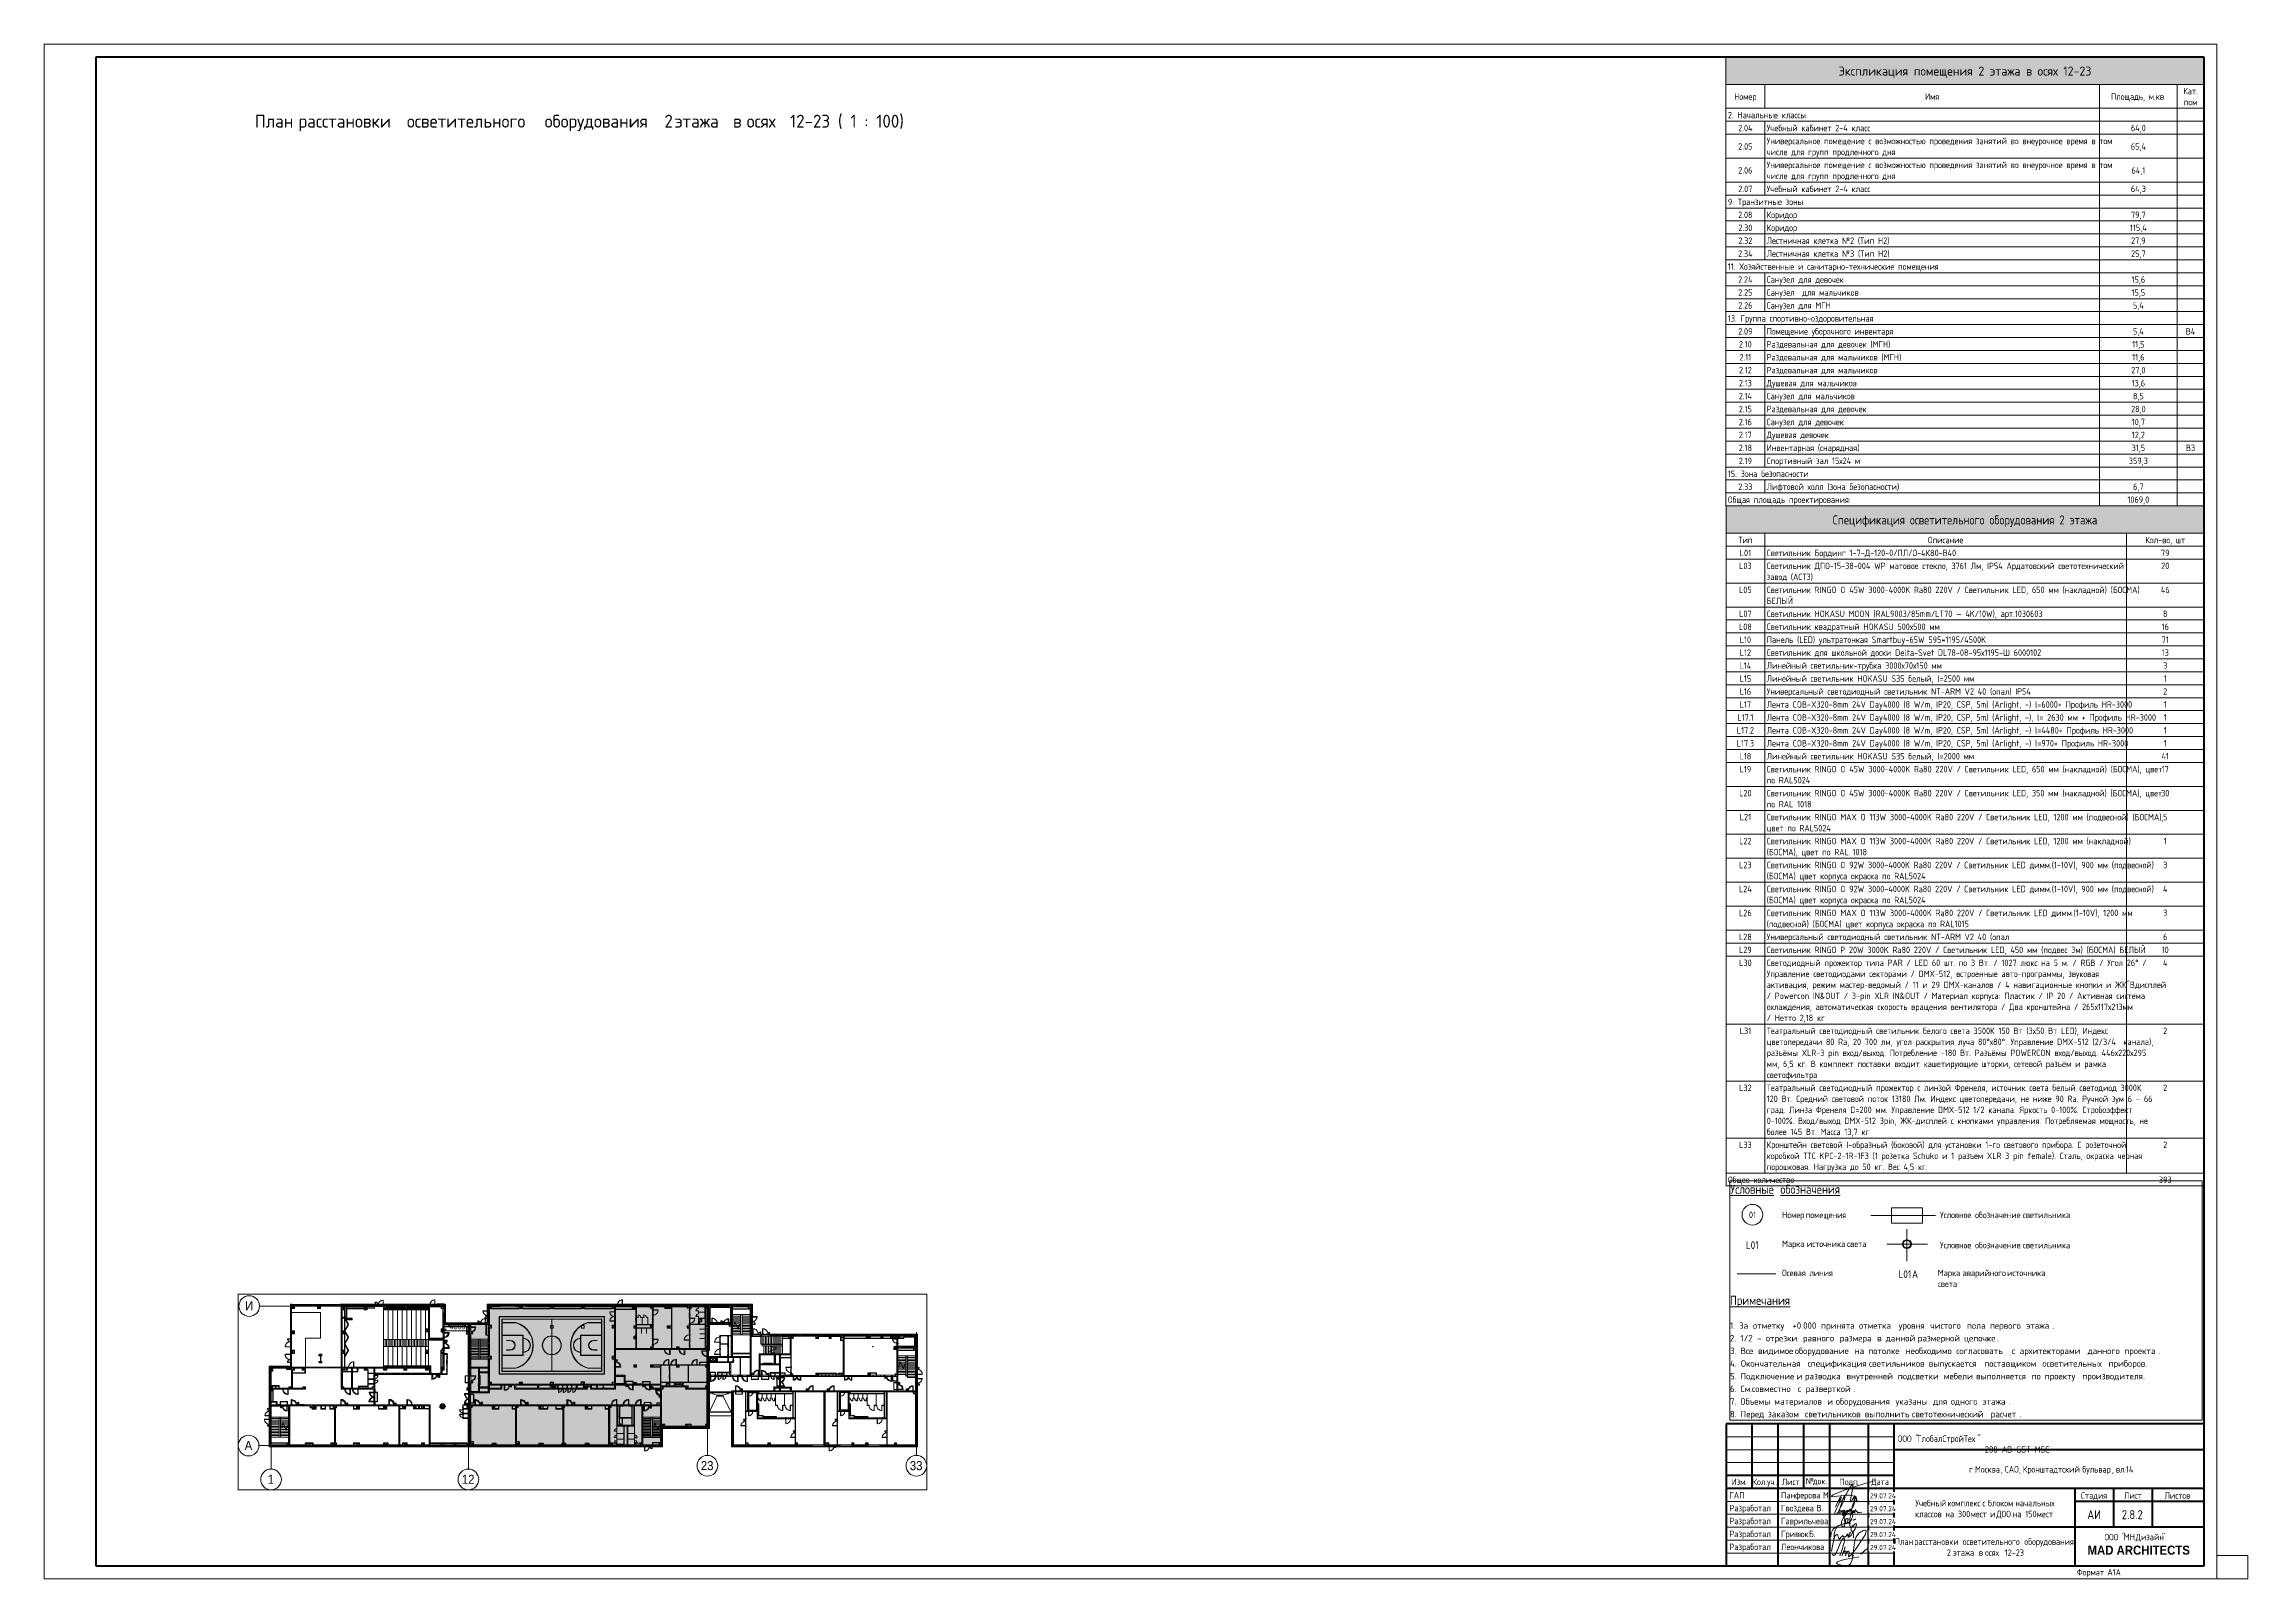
# Paper-space layout 'Layout1' of a CAD drawing. Header units: millimetres. Extents: x -841 to 12, y 0 to 594.
# The model-space entities are those that its viewports show. They can reach past a viewport. Long polylines and large blocks are cut down to what shows.
import ezdxf

# ---------------------------------------------------------------- set-up
doc = ezdxf.new("R2010")
doc.units = ezdxf.units.MM
for name, pattern in [('200_ШТРИХ__ш1_п0_6_', [800, 500, -300]), ('ADSK_Штрих_ш2 п1', [300, 200, -100]), ('Осевая', [3175, 635, -476.25, 1587.5, -476.25])]:
    doc.linetypes.add(name, pattern=pattern)
for name, color, linetype, lineweight in [('A-ANNO-DIMS', 7, 'Continuous', 9), ('A-ANNO-DIMS-500', 7, 'Continuous', 9), ('A-DETL', 7, 'Continuous', 9), ('A-DETL-1', 7, 'ADSK_Штрих_ш2 п1', 9), ('A-DETL-2', 7, 'Continuous', 5), ('A-DETL-MBND-1', 7, '200_ШТРИХ__ш1_п0_6_', 9), ('A-DOOR-6', 7, 'Continuous', 5), ('A-GENM-2', 7, 'Continuous', 5), ('A-GLAZ-2', 7, 'Continuous', 5), ('A-GLAZ-CURT-1', 7, 'Continuous', 5), ('A-GLAZ-CWMG-1', 7, 'Continuous', 5), ('A-ROOF', 7, 'Continuous', 5), ('A-WALL', 7, 'Continuous', 9), ('A-WALL-4', 7, 'Continuous', 5), ('G-ANNO-LEGN', 7, 'Continuous', 9), ('G-ANNO-SCHD', 7, 'Continuous', 9), ('G-ANNO-TEXT', 7, 'Continuous', 9), ('G-ANNO-TTLB', 7, 'Continuous', 9), ('I-WALL-3', 7, 'Continuous', 5), ('M-EQPM-1', 7, 'Continuous', 5), ('S-COLS-1', 7, 'Continuous', 5), ('S-STRS-4', 7, 'Continuous', 5), ('S-STRS-MBND-2', 7, 'Continuous', 5), ('Оси', 7, 'Continuous', 9), ('Оси-1', 7, 'Continuous', 20), ('Оси-2', 7, 'Осевая', 9)]:
    doc.layers.add(name, color=color, linetype=linetype, lineweight=lineweight)
for name, color, linetype, lineweight, true_color in [('A-ANNO-NOTE', 1, 'Continuous', 9, 0xff0000), ('A-DETL-GENF-2', 7, 'Continuous', 5, 0xe2e2e2), ('A-DETL-GENF-3', 7, 'Continuous', 5, 0xaaaaaa), ('A-DETL-GENF-4', 7, 'Continuous', 5, 0xb7b7b7), ('A-DOOR-2', 7, 'Continuous', 5, 0xaaaaaa), ('A-DOOR-3', 7, 'Continuous', 5, 0xe2e2e2), ('A-DOOR-4', 7, 'Continuous', 5, 0xb7b7b7), ('A-DOOR-5', 7, 'Continuous', 5, 0x737373), ('A-DOOR-FRAM-1', 7, 'Continuous', 5, 0xe2e2e2), ('A-DOOR-FRAM-2', 7, 'Continuous', 5, 0xaaaaaa), ('A-DOOR-FRAM-3', 7, 'Continuous', 5, 0xb7b7b7), ('A-FLOR-1', 7, 'Continuous', 5, 0xaaaaaa), ('A-FLOR-2', 7, 'Continuous', 5, 0xb7b7b7), ('A-GENM-1', 7, 'Continuous', 5, 0x737373), ('A-GENM-3', 7, 'Continuous', 5, 0xe2ddcd), ('A-GLAZ-3', 7, 'Continuous', 5, 0x737373), ('A-GLAZ-CURT-2', 7, 'Continuous', 5, 0x737373), ('A-GLAZ-CWMG-2', 7, 'Continuous', 5, 0x383e42), ('A-GLAZ-CWMG-3', 7, 'Continuous', 5, 0x737373), ('A-WALL-5', 7, 'Continuous', 9, 0x737373), ('A-WALL-6', 7, 'Continuous', 5, 0x737373), ('A-WALL-PATT-1', 7, 'Continuous', 5, 0x787878), ('G-ANNO-TEXT-1', 1, 'Continuous', 9, 0xff0000), ('I-WALL-1', 7, 'Continuous', 5, 0xe7e7e7), ('I-WALL-2', 7, 'Continuous', 9, 0xe7e7e7), ('I-WALL-4', 7, 'Continuous', 5, 0x737373), ('I-WALL-5', 7, 'Continuous', 5, 0x787878), ('S-COLS-2', 7, 'Continuous', 5, 0x737373), ('S-STRS-3', 7, 'Continuous', 5, 0x737373), ('S-STRS-MBND-1', 7, 'Continuous', 5, 0x737373)]:
    doc.layers.add(name, color=color, linetype=linetype, lineweight=lineweight, true_color=true_color)
doc.layers.add('A-DETL-GENF-1', color=7, linetype='Continuous', lineweight=9, true_color=0xc0c0c0, transparency=0.4)
doc.layers.add('G-ANNO-NPLT', color=7, linetype='Continuous', plot=False)
doc.styles.add('Arial_1', font='arial.ttf', dxfattribs={"width": 0.9, "height": 1750})
doc.styles.add('Arial_B', font='', dxfattribs={"width": 0.9, "height": 3.5})
doc.styles.add('GOST Common_2', font='GOST_Common.ttf', dxfattribs={"width": 0.9, "height": 3.5})
doc.styles.add('GOST Common_3', font='GOST_Common.ttf', dxfattribs={"width": 0.9, "height": 3})
doc.styles.add('GOST Common_4', font='GOST_Common.ttf', dxfattribs={"width": 0.9, "height": 2.5})
doc.styles.add('GOST Common_5', font='GOST_Common.ttf', dxfattribs={"height": 5})
doc.styles.add('GOST Common_6', font='GOST_Common.ttf', dxfattribs={"height": 3.5})
doc.styles.add('GOST Common_7', font='GOST_Common.ttf', dxfattribs={"width": 0.9, "height": 2})
doc.styles.add('ISOCPEUR_3', font='isocpeur.ttf', dxfattribs={"height": 2.5})
doc.styles.add('ISOCPEUR_4', font='isocpeur.ttf', dxfattribs={"width": 0.9, "height": 1000})
doc.styles.get('Arial_B').set_extended_font_data('Arial', bold=True)
doc.dimstyles.new('ISO-2_0_0_9К_Средний_округл2_1', dxfattribs={"dimscale": 304.8, "dimtxt": 995.981176, "dimasz": 2.46063, "dimexe": 1.968504, "dimexo": 0, "dimgap": 0, "dimtad": 1, "dimdec": 0, "dimrnd": 10, "dimzin": 0, "dimdsep": 46, "dimtxsty": 'ISOCPEUR_4', "dimblk1": 'OBLIQUE', "dimblk2": 'OBLIQUE', "dimsah": 1, "dimcen": 0.09, "dimdle": 1.968504, "dimazin": 0, "dimtfac": 1, "dimtdec": 4, "dimtix": 1, "dimtmove": 0, "dimatfit": 3, "dimfxl": 1, "dimtvp": 1, "dimtolj": 1, "dimtzin": 0, "dimarcsym": 2})
pattern_1 = [(45, (-38790, -7650), (-285.123, 285.123), []), (45, (-38504.88, -7650), (-285.123, 285.123), [504.031, -100.806, 16.764, -84.042])]
pattern_2 = [(45, (-38790, -150), (-285.123, 285.123), []), (45, (-38504.88, -150), (-285.123, 285.123), [504.031, -100.806, 16.764, -84.042])]
pattern_3 = [(45, (104712.3, 0), (-353.5534, 353.5534), []), (135, (104712.3, 0), (-353.5534, -353.5534), [])]
pattern_4 = [(45, (104712.3, 0), (-285.1231, 285.1231), []), (45, (104997.44, 0), (-285.1231, 285.1231), [504.031, -100.806, 16.764, -84.042])]
pattern_5 = [(135, (104712.32, 0), (-176.7767, -176.7767), [])]
pattern_6 = [(135, (104712.3, 0), (-353.5534, -353.5534), [])]
pattern_7 = [(45, (104712.32, 0), (-176.7767, 176.7767), [])]
pattern_8 = [(135, (1826.41, 164.685), (-14.14214, -14.14214), []), (225, (1826.41, 164.685), (14.14214, -14.14214), [])]
pattern_9 = [(45, (-296.384, 164.685), (-14.1421, 14.1421), []), (135, (-296.384, 164.685), (-14.1421, -14.1421), [])]
pattern_10 = [(135, (1751.41, 164.685), (-14.14214, -14.14214), []), (225, (1751.41, 164.685), (14.14214, -14.14214), [])]
pattern_11 = [(45, (-371.384, 164.685), (-14.1421, 14.1421), []), (135, (-371.384, 164.685), (-14.1421, -14.1421), [])]
pattern_12 = [(135, (1576.41, 164.685), (-14.14214, -14.14214), []), (225, (1576.41, 164.685), (14.14214, -14.14214), [])]
pattern_13 = [(45, (-546.384, 164.685), (-14.1421, 14.1421), []), (135, (-546.384, 164.685), (-14.1421, -14.1421), [])]
pattern_14 = [(135, (104712.3, 0), (-377.1708, -377.1708), [533.4, -88.9, 17.78, -88.9]), (135, (104712.3, 376.94), (-377.1708, -377.1708), []), (50, (104712.3, 0), (637.6445, -55.7866), [66.675, -733.425]), (355, (104712.3, 0), (-123.3494, 668.6992), [53.34, -586.74]), (100.451, (104765.45, -4.65), (514.299, 612.908), [56.665, -623.315]), (46.184, (104712.3, 177.8), (948.7764, -147.1497), [100.012, -1100.137]), (96.636, (104791.4, 165.5), (830.909, 865.997), [84.998, -934.973]), (351.184, (104712.3, 177.8), (830.918, 865.988), [80.01, -880.11]), (21, (104801.2, 133.35), (530.6506, -357.9283), [66.675, -733.425]), (326, (104801.2, 133.35), (216.308, 644.6585), [53.34, -586.74]), (71.451, (104845.44, 103.5), (746.9596, 286.7243), [56.665, -623.315]), (37.5, (104712.32, 0), (10.81053, 295.9426), [16.764, -562.864, 16.764, -578.866, -588.962]), (37.5, (104712.32, 0), (10.81053, 295.9426), [-1175.258, 16.764, -572.198]), (7.5, (104712.3, 0), (233.86916, 350.63175), [16.764, -322.834, 16.764, -549.529, -224.472]), (7.5, (104712.3, 0), (233.86916, 350.63175), [-905.891, 16.764, -207.708]), (327.5, (104514.07, 0), (474.5678, -20.0513), [16.764, -205.486, 16.764, -676.656, -920.115]), (327.5, (104514.07, 0), (474.5678, -20.0513), [-915.67, 16.764, -903.351]), (317.5, (104425.17, 0), (518.4522, 88.9934), [16.764, -272.161, 16.764, -443.738, -653.415]), (317.5, (104425.17, 0), (518.4522, 88.9934), [-749.427, 16.764, -636.651])]
pattern_15 = [(135, (1751.41, 174.685), (-14.14214, -14.14214), []), (225, (1751.41, 174.685), (14.14214, -14.14214), [])]
pattern_16 = [(45, (-371.384, 174.685), (-14.1421, 14.1421), []), (135, (-371.384, 174.685), (-14.1421, -14.1421), [])]
pattern_17 = [(135, (1751.41, 104.685), (-14.14214, -14.14214), []), (225, (1751.41, 104.685), (14.14214, -14.14214), [])]
pattern_18 = [(45, (-371.384, 104.685), (-14.1421, 14.1421), []), (135, (-371.384, 104.685), (-14.1421, -14.1421), [])]
pattern_19 = [(135, (1951.41, 164.685), (-14.14214, -14.14214), []), (225, (1951.41, 164.685), (14.14214, -14.14214), [])]
pattern_20 = [(45, (-171.384, 164.685), (-14.1421, 14.1421), []), (135, (-171.384, 164.685), (-14.1421, -14.1421), [])]
pattern_21 = [(45, (104712.3, 0), (-530.33, 530.33), []), (135, (104712.3, 0), (-530.33, -530.33), [])]

psp = doc.layouts.get("Layout1")

# ---------------------------------------------------------------- texts
at = {"layer": 'G-ANNO-SCHD', "line_spacing_factor": 1.022761}
for s, insert, char_height, width, attachment_point, style in [('Экспликация помещения 2 этажа в осях 12-23', (-97.51, 585.3), 3.5, 118.8509, 2, 'GOST Common_6'), ('Номер', (-182.52, 574.92), 2.5, 9.896, 2, 'GOST Common_4'), ('Имя', (-110.21, 574.92), 2.5, 6.1548, 2, 'GOST Common_4'), ('Площадь, м.кв.', (-30.41, 574.92), 2.5, 23.8349, 2, 'GOST Common_4'), ('Кат.\\Pпом', (-10.21, 577.05), 2.5, 7.5125, 2, 'GOST Common_4'), ('2. Начальные классы', (-189.27, 567.77), 2.5, 33.7611, 1, 'GOST Common_4'), ('2.04', (-182.52, 562.76), 2.5, 6.6979, 2, 'GOST Common_4'), ('2.05', (-182.52, 555.62), 2.5, 6.4264, 2, 'GOST Common_4'), ('Учебный кабинет 2-4 класс', (-174.27, 562.76), 2.5, 45.3768, 1, 'GOST Common_4'), ('Универсальное помещение с возможностью проведения занятий во внеурочное время в том\\Pчисле для групп продленного дня', (-174.27, 557.75), 2.5, 150.2503, 1, 'GOST Common_4'), ('65,4', (-30.41, 555.62), 2.5, 6.8186, 2, 'GOST Common_4'), ('64,0', (-30.41, 562.76), 2.5, 6.8186, 2, 'GOST Common_4'), ('2.06', (-182.52, 546.35), 2.5, 6.4264, 2, 'GOST Common_4'), ('Универсальное помещение с возможностью проведения занятий во внеурочное время в том\\Pчисле для групп продленного дня', (-174.27, 548.48), 2.5, 150.2503, 1, 'GOST Common_4'), ('64,1', (-30.41, 546.35), 2.5, 6.3057, 2, 'GOST Common_4'), ('2.07', (-182.52, 539.21), 2.5, 6.4264, 2, 'GOST Common_4'), ('Учебный кабинет 2-4 класс', (-174.27, 539.21), 2.5, 45.3768, 1, 'GOST Common_4'), ('64,3', (-30.41, 539.21), 2.5, 6.8186, 2, 'GOST Common_4'), ('9. Транзитные зоны', (-189.27, 534.19), 2.5, 32.1318, 1, 'GOST Common_4'), ('2.08', (-182.52, 529.18), 2.5, 6.4264, 2, 'GOST Common_4'), ('Коридор', (-174.27, 529.18), 2.5, 13.3656, 1, 'GOST Common_4'), ('79,7', (-30.41, 529.18), 2.5, 6.5471, 2, 'GOST Common_4'), ('2.30', (-182.52, 524.17), 2.5, 6.4264, 2, 'GOST Common_4'), ('Коридор', (-174.27, 524.17), 2.5, 13.3656, 1, 'GOST Common_4'), ('115,4', (-30.41, 524.17), 2.5, 7.6634, 2, 'GOST Common_4'), ('2.34', (-182.52, 514.15), 2.5, 6.6979, 2, 'GOST Common_4'), ('2.32', (-182.52, 519.16), 2.5, 6.4264, 2, 'GOST Common_4'), ('Лестничная клетка №2 (Тип Н2)', (-174.27, 519.16), 2.5, 52.4971, 1, 'GOST Common_4'), ('Лестничная клетка №3 (Тип Н2)', (-174.27, 514.15), 2.5, 52.4971, 1, 'GOST Common_4'), ('27,9', (-30.41, 519.16), 2.5, 6.5471, 2, 'GOST Common_4'), ('25,7', (-30.41, 514.15), 2.5, 6.5471, 2, 'GOST Common_4'), ('11. Хозяйственные и санитарно-технические помещения', (-189.27, 509.14), 2.5, 92.8052, 1, 'GOST Common_4'), ('2.24', (-182.52, 504.12), 2.5, 6.6979, 2, 'GOST Common_4'), ('Санузел для девочек', (-174.27, 504.12), 2.5, 33.8214, 1, 'GOST Common_4'), ('15,6', (-30.41, 504.12), 2.5, 6.0341, 2, 'GOST Common_4'), ('2.25', (-182.52, 499.11), 2.5, 6.4264, 2, 'GOST Common_4'), ('Санузел  для мальчиков', (-174.27, 499.11), 2.5, 39.041, 1, 'GOST Common_4'), ('15,5', (-30.41, 499.11), 2.5, 6.0341, 2, 'GOST Common_4'), ('13. Группа спортивно-оздоровительная', (-189.27, 489.09), 2.5, 65.1688, 1, 'GOST Common_4'), ('2.26', (-182.52, 494.1), 2.5, 6.4264, 2, 'GOST Common_4'), ('Санузел для МГН', (-174.27, 494.1), 2.5, 27.1537, 1, 'GOST Common_4'), ('5,4', (-30.41, 494.1), 2.5, 4.948, 2, 'GOST Common_4'), ('2.09', (-182.52, 484.08), 2.5, 6.4264, 2, 'GOST Common_4'), ('2.10', (-182.52, 479.07), 2.5, 5.9135, 2, 'GOST Common_4'), ('Помещение уборочного инвентаря', (-174.27, 484.08), 2.5, 56.4193, 1, 'GOST Common_4'), ('Раздевальная для девочек (МГН)', (-174.27, 479.07), 2.5, 53.5229, 1, 'GOST Common_4'), ('11,5', (-30.41, 479.07), 2.5, 5.5212, 2, 'GOST Common_4'), ('5,4', (-30.41, 484.08), 2.5, 4.948, 2, 'GOST Common_4'), ('В4', (-10.21, 484.08), 2.5, 4.2842, 2, 'GOST Common_4'), ('2.11', (-182.52, 474.06), 2.5, 5.4006, 2, 'GOST Common_4'), ('Раздевальная для мальчиков (МГН)', (-174.27, 474.06), 2.5, 57.8072, 1, 'GOST Common_4'), ('11,6', (-30.41, 474.06), 2.5, 5.5212, 2, 'GOST Common_4'), ('2.13', (-182.52, 464.03), 2.5, 5.9135, 2, 'GOST Common_4'), ('2.12', (-182.52, 469.04), 2.5, 5.9135, 2, 'GOST Common_4'), ('Душевая для мальчиков', (-174.27, 464.03), 2.5, 39.3125, 1, 'GOST Common_4'), ('Раздевальная для мальчиков', (-174.27, 469.04), 2.5, 48.2732, 1, 'GOST Common_4'), ('27,0', (-30.41, 469.04), 2.5, 6.5471, 2, 'GOST Common_4'), ('13,6', (-30.41, 464.03), 2.5, 6.0341, 2, 'GOST Common_4'), ('2.14', (-182.52, 459.02), 2.5, 6.185, 2, 'GOST Common_4'), ('2.15', (-182.52, 454.01), 2.5, 5.9135, 2, 'GOST Common_4'), ('Санузел для мальчиков', (-174.27, 459.02), 2.5, 38.1057, 1, 'GOST Common_4'), ('Раздевальная для девочек', (-174.27, 454.01), 2.5, 43.989, 1, 'GOST Common_4'), ('28,0', (-30.41, 454.01), 2.5, 6.5471, 2, 'GOST Common_4'), ('8,5', (-30.41, 459.02), 2.5, 4.6765, 2, 'GOST Common_4'), ('2.16', (-182.52, 449), 2.5, 5.9135, 2, 'GOST Common_4'), ('2.17', (-182.52, 443.99), 2.5, 5.9135, 2, 'GOST Common_4'), ('Душевая девочек', (-174.27, 443.99), 2.5, 28.4812, 1, 'GOST Common_4'), ('Санузел для девочек', (-174.27, 449), 2.5, 33.8214, 1, 'GOST Common_4'), ('10,7', (-30.41, 449), 2.5, 6.0341, 2, 'GOST Common_4'), ('12,2', (-30.41, 443.99), 2.5, 6.0341, 2, 'GOST Common_4'), ('2.18', (-182.52, 438.98), 2.5, 5.9135, 2, 'GOST Common_4'), ('Инвентарная (снарядная)', (-174.27, 438.98), 2.5, 42.1787, 1, 'GOST Common_4'), ('31,5', (-30.41, 438.98), 2.5, 6.0341, 2, 'GOST Common_4'), ('В3', (-10.21, 438.98), 2.5, 4.0127, 2, 'GOST Common_4'), ('15. Зона безопасности', (-189.27, 428.95), 2.5, 36.4764, 1, 'GOST Common_4'), ('2.19', (-182.52, 433.96), 2.5, 5.9135, 2, 'GOST Common_4'), ('Спортивный зал 15х24 м', (-174.27, 433.96), 2.5, 39.3427, 1, 'GOST Common_4'), ('359,3', (-30.41, 433.96), 2.5, 8.4176, 2, 'GOST Common_4'), ('Общая площадь проектирования:', (-189.27, 418.93), 2.5, 54.5789, 1, 'GOST Common_4'), ('2.33', (-182.52, 423.94), 2.5, 6.4264, 2, 'GOST Common_4'), ('Лифтовой холл (зона безопасности)', (-174.27, 423.94), 2.5, 59.0743, 1, 'GOST Common_4'), ('1069,0', (-30.41, 418.93), 2.5, 9.7753, 2, 'GOST Common_4'), ('6,7', (-30.41, 423.94), 2.5, 4.6765, 2, 'GOST Common_4'), ('Спецификация осветительного оборудования 2 этажа', (-97.5, 411.59), 3.5, 126.1999, 2, 'GOST Common_2'), ('Тип', (-182.5, 403.33), 2.5, 5.8833, 2, 'GOST Common_4'), ('Описание', (-105, 403.33), 2.5, 15.2664, 2, 'GOST Common_4'), ('Кол-во, шт', (-20, 403.33), 2.5, 18.193, 2, 'GOST Common_4'), ('L03', (-182.5, 393.31), 2.5, 5.6118, 2, 'GOST Common_4'), ('L01', (-182.5, 398.32), 2.5, 5.0989, 2, 'GOST Common_4'), ('Светильник ДПО-15-38-004 WP матовое стекло, 3761 Лм, IP54 Ардатовский светотехнический\\Pзавод (АСТЗ)', (-174.25, 393.31), 2.5, 155.9526, 1, 'GOST Common_4'), ('Светильник Бординг 1-7-Д-120-0/ПЛ/О-4К80-В40', (-174.25, 398.32), 2.5, 82.6679, 1, 'GOST Common_4'), ('79', (-20, 398.32), 2.5, 3.7412, 2, 'GOST Common_4'), ('20', (-20, 393.31), 2.5, 3.7412, 2, 'GOST Common_4'), ('L05', (-182.5, 384.04), 2.5, 5.6118, 2, 'GOST Common_4'), ('Светильник RINGO O 45W 3000-4000K Ra80 220V / Светильник LED, 650 мм (накладной) (БОСМА)\\PБЕЛЫЙ', (-174.25, 384.04), 2.5, 155.4699, 1, 'GOST Common_4'), ('46', (-20, 384.04), 2.5, 4.0127, 2, 'GOST Common_4'), ('L08', (-182.5, 369.75), 2.5, 5.6118, 2, 'GOST Common_4'), ('L07', (-182.5, 374.77), 2.5, 5.6118, 2, 'GOST Common_4'), ('Светильник HOKASU MOON (RAL9003/85mm/LT70 — 4K/10W), арт.1030603', (-174.25, 374.77), 2.5, 118.7521, 1, 'GOST Common_4'), ('Светильник квадратный HOKASU 500х500 мм', (-174.25, 369.75), 2.5, 73.5563, 1, 'GOST Common_4'), ('16', (-20, 369.75), 2.5, 3.2283, 2, 'GOST Common_4'), ('\\fGOST Common|b0|i0|c204|p34|;\\W.9;8', (-20, 374.77), 2.5, 1.8706, 2, 'GOST Common_4'), ('L10', (-182.5, 364.74), 2.5, 5.0989, 2, 'GOST Common_4'), ('L12', (-182.5, 359.73), 2.5, 5.0989, 2, 'GOST Common_4'), ('Светильник для школьной доски Delta-Svet DL78-08-95х1195-Ш 6000102', (-174.25, 359.73), 2.5, 117.5151, 1, 'GOST Common_4'), ('Панель (LED) ультратонкая Smartbuy-65W 595*1195/4500K', (-174.25, 364.74), 2.5, 97.18, 1, 'GOST Common_4'), ('13', (-20, 359.73), 2.5, 3.2283, 2, 'GOST Common_4'), ('71', (-20, 364.74), 2.5, 3.2283, 2, 'GOST Common_4'), ('L14', (-182.5, 354.72), 2.5, 5.3704, 2, 'GOST Common_4'), ('Линейный светильник-трубка 3000х70х150 мм', (-174.25, 354.72), 2.5, 75.5777, 1, 'GOST Common_4'), ('\\fGOST Common|b0|i0|c204|p34|;\\W.9;3', (-20, 354.72), 2.5, 1.8706, 2, 'GOST Common_4'), ('L15', (-182.5, 349.71), 2.5, 5.0989, 2, 'GOST Common_4'), ('L16', (-182.5, 344.7), 2.5, 5.0989, 2, 'GOST Common_4'), ('Линейный светильник HOKASU S35 белый, l=2500 мм', (-174.25, 349.71), 2.5, 84.4178, 1, 'GOST Common_4'), ('Универсальный светодиодный светильник NT-ARM V2 40 (опал) IP54', (-174.25, 344.7), 2.5, 111.7826, 1, 'GOST Common_4'), ('\\fGOST Common|b0|i0|c204|p34|;\\W.9;2', (-20, 344.7), 2.5, 1.8706, 2, 'GOST Common_4'), ('\\fGOST Common|b0|i0|c204|p34|;\\W.9;1', (-20, 349.71), 2.5, 1.3577, 2, 'GOST Common_4'), ('L17.1', (-182.5, 334.67), 2.5, 7.2712, 2, 'GOST Common_4'), ('L17', (-182.5, 339.68), 2.5, 5.0989, 2, 'GOST Common_4'), ('Лента COB-X320-8mm 24V Day4000 (8 W/m, IP20, CSP, 5m) (Arlight, -) l=6000+ Профиль HR-3000', (-174.25, 339.68), 2.5, 154.6553, 1, 'GOST Common_4'), ('Лента COB-X320-8mm 24V Day4000 (8 W/m, IP20, CSP, 5m) (Arlight, -), l= 2630 мм + Профиль HR-3000', (-174.25, 334.67), 2.5, 162.6807, 1, 'GOST Common_4'), ('\\fGOST Common|b0|i0|c204|p34|;\\W.9;1', (-20, 339.68), 2.5, 1.3577, 2, 'GOST Common_4'), ('\\fGOST Common|b0|i0|c204|p34|;\\W.9;1', (-20, 334.67), 2.5, 1.3577, 2, 'GOST Common_4'), ('L17.3', (-182.5, 324.65), 2.5, 7.7841, 2, 'GOST Common_4'), ('L17.2', (-182.5, 329.66), 2.5, 7.7841, 2, 'GOST Common_4'), ('Лента COB-X320-8mm 24V Day4000 (8 W/m, IP20, CSP, 5m) (Arlight, -) l=4480+ Профиль HR-3000', (-174.25, 329.66), 2.5, 155.1983, 1, 'GOST Common_4'), ('Лента COB-X320-8mm 24V Day4000 (8 W/m, IP20, CSP, 5m) (Arlight, -) l=970+ Профиль HR-3000', (-174.25, 324.65), 2.5, 152.7847, 1, 'GOST Common_4'), ('\\fGOST Common|b0|i0|c204|p34|;\\W.9;1', (-20, 329.66), 2.5, 1.3577, 2, 'GOST Common_4'), ('\\fGOST Common|b0|i0|c204|p34|;\\W.9;1', (-20, 324.65), 2.5, 1.3577, 2, 'GOST Common_4'), ('L18', (-182.5, 319.64), 2.5, 5.0989, 2, 'GOST Common_4'), ('Линейный светильник HOKASU S35 белый, l=2000 мм', (-174.25, 319.64), 2.5, 84.4178, 1, 'GOST Common_4'), ('41', (-20, 319.64), 2.5, 3.4998, 2, 'GOST Common_4'), ('L19', (-182.5, 314.63), 2.5, 5.0989, 2, 'GOST Common_4'), ('Светильник RINGO O 45W 3000-4000K Ra80 220V / Светильник LED, 650 мм (накладной) (БОСМА), цвет\\Pпо RAL5024', (-174.25, 314.63), 2.5, 165.6374, 1, 'GOST Common_4'), ('17', (-20, 314.63), 2.5, 3.2283, 2, 'GOST Common_4'), ('L20', (-182.5, 305.35), 2.5, 5.6118, 2, 'GOST Common_4'), ('Светильник RINGO O 45W 3000-4000K Ra80 220V / Светильник LED, 350 мм (накладной) (БОСМА), цвет\\Pпо RAL 1018', (-174.25, 305.35), 2.5, 165.6374, 1, 'GOST Common_4'), ('30', (-20, 305.35), 2.5, 3.7412, 2, 'GOST Common_4'), ('L21', (-182.5, 296.08), 2.5, 5.0989, 2, 'GOST Common_4'), ('Светильник RINGO MAX O 113W 3000-4000K Ra80 220V / Светильник LED, 1200 мм (подвесной) (БОСМА),\\Pцвет по RAL5024', (-174.25, 296.08), 2.5, 165.7279, 1, 'GOST Common_4'), ('\\fGOST Common|b0|i0|c204|p34|;\\W.9;5', (-20, 296.08), 2.5, 1.8706, 2, 'GOST Common_4'), ('L22', (-182.5, 286.81), 2.5, 5.6118, 2, 'GOST Common_4'), ('Светильник RINGO MAX O 113W 3000-4000K Ra80 220V / Светильник LED, 1200 мм (накладной)\\P(БОСМА), цвет по RAL 1018', (-174.25, 286.81), 2.5, 151.4873, 1, 'GOST Common_4'), ('\\fGOST Common|b0|i0|c204|p34|;\\W.9;1', (-20, 286.81), 2.5, 1.3577, 2, 'GOST Common_4'), ('L23', (-182.5, 277.54), 2.5, 5.6118, 2, 'GOST Common_4'), ('Светильник RINGO O 92W 3000-4000K Ra80 220V / Светильник LED димм.(1-10V), 900 мм (подвесной)\\P(БОСМА) цвет корпуса окраска по RAL5024', (-174.25, 277.54), 2.5, 161.142, 1, 'GOST Common_4'), ('\\fGOST Common|b0|i0|c204|p34|;\\W.9;3', (-20, 277.54), 2.5, 1.8706, 2, 'GOST Common_4'), ('L24', (-182.5, 268.26), 2.5, 5.8833, 2, 'GOST Common_4'), ('Светильник RINGO O 92W 3000-4000K Ra80 220V / Светильник LED димм.(1-10V), 900 мм (подвесной)\\P(БОСМА) цвет корпуса окраска по RAL5024', (-174.25, 268.26), 2.5, 161.142, 1, 'GOST Common_4'), ('\\fGOST Common|b0|i0|c204|p34|;\\W.9;4', (-20, 268.26), 2.5, 2.1421, 2, 'GOST Common_4'), ('L26', (-182.5, 258.99), 2.5, 5.6118, 2, 'GOST Common_4'), ('Светильник RINGO MAX O 113W 3000-4000K Ra80 220V / Светильник LED димм.(1-10V), 1200 мм\\P(подвесной) (БОСМА) цвет корпуса окраска по RAL1015', (-174.25, 258.99), 2.5, 151.8192, 1, 'GOST Common_4'), ('\\fGOST Common|b0|i0|c204|p34|;\\W.9;3', (-20, 258.99), 2.5, 1.8706, 2, 'GOST Common_4'), ('L28', (-182.5, 249.72), 2.5, 5.6118, 2, 'GOST Common_4'), ('Универсальный светодиодный светильник NT-ARM V2 40 (опал', (-174.25, 249.72), 2.5, 102.7917, 1, 'GOST Common_4'), ('\\fGOST Common|b0|i0|c204|p34|;\\W.9;6', (-20, 249.72), 2.5, 1.8706, 2, 'GOST Common_4'), ('L29', (-182.5, 244.7), 2.5, 5.6118, 2, 'GOST Common_4'), ('L30', (-182.5, 239.69), 2.5, 5.6118, 2, 'GOST Common_4'), ('Светодиодный прожектор типа PAR / LED 60 шт. по 3 Вт. / 1027 люкс на 5 м. / RGB / Угол 26° /\\PУправление светодиодами секторами / DMX-512, встроенные авто-программы, звуковая\\Pактивация, режим мастер-ведомый / 11 и 29 DMX-каналов / 4 навигационные кнопки и ЖК^Bдисплей\\P/ Powercon IN&OUT / 3-pin XLR IN&OUT / Материал корпуса: Пластик / IP 20 / Активная система\\Pохлаждения, автоматическая скорость вращения вентилятора / Два кронштейна / 265х117х213мм\\P/ Нетто 2,18 кг', (-174.25, 239.69), 2.5, 163.5556, 1, 'GOST Common_4'), ('Светильник RINGO P 20W 3000K Ra80 220V / Светильник LED, 450 мм (подвес 3м) (БОСМА) БЕЛЫЙ', (-174.25, 244.7), 2.5, 156.0431, 1, 'GOST Common_4'), ('10', (-20, 244.7), 2.5, 3.2283, 2, 'GOST Common_4'), ('\\fGOST Common|b0|i0|c204|p34|;\\W.9;4', (-20, 239.69), 2.5, 2.1421, 2, 'GOST Common_4'), ('L31', (-182.5, 213.37), 2.5, 5.0989, 2, 'GOST Common_4'), ('Театральный светодиодный светильник белого света 3500К 150 Вт (3х50 Вт LED), Индекс\\Pцветопередачи 80 Ra, 20 700 лм, угол раскрытия луча 80°х80°. Управление DMX-512 (2/3/4  канала),\\Pразъёмы XLR-3 pin вход/выход. Потребление -180 Вт. Разъёмы POWERCON вход/выход. 446х220х295\\Pмм, 6,5 кг. В комплект поставки входит кашетирующие шторки, сетевой разъём и рамка\\Pсветофильтра', (-174.25, 213.37), 2.5, 165.7883, 1, 'GOST Common_4'), ('\\fGOST Common|b0|i0|c204|p34|;\\W.9;2', (-20, 213.37), 2.5, 1.8706, 2, 'GOST Common_4'), ('L32', (-182.5, 191.32), 2.5, 5.6118, 2, 'GOST Common_4'), ('Театральный светодиодный прожектор с линзой Френеля, источник света белый светодиод 3000К\\P120 Вт. Средний световой поток 13180 Лм. Индекс цветопередачи, не ниже 90 Ra. Ручной зум 6 – 66\\Pград. Линза Френеля D=200 мм. Управление DMX-512 1/2 канала. Яркость 0-100%. Стробоэффект\\P0-100%. Вход/выход DMX-512 3pin, ЖК-дисплей с кнопками управления. Потребляемая мощность, не\\Pболее 145 Вт. Масса 13,7 кг', (-174.25, 191.32), 2.5, 163.8272, 1, 'GOST Common_4'), ('\\fGOST Common|b0|i0|c204|p34|;\\W.9;2', (-20, 191.32), 2.5, 1.8706, 2, 'GOST Common_4'), ('L33', (-182.5, 169.26), 2.5, 5.6118, 2, 'GOST Common_4'), ('Кронштейн световой I-образный (боковой) для установки 1-го светового прибора. С розеточной\\Pкоробкой ТТС KPC-2-1R-1F3 (1 розетка Schuko и 1 разъем XLR 3 pin female). Сталь, окраска черная\\Pпорошковая. Нагрузка до 50 кг. Вес 4,5 кг.', (-174.25, 169.26), 2.5, 161.6549, 1, 'GOST Common_4'), ('\\fGOST Common|b0|i0|c204|p34|;\\W.9;2', (-20, 169.26), 2.5, 1.8706, 2, 'GOST Common_4'), ('Общее количество', (-189.25, 155.72), 2.5, 30.3819, 1, 'GOST Common_4'), ('393', (-20, 155.72), 2.5, 5.6118, 2, 'GOST Common_4')]:
    psp.add_mtext(s, dxfattribs=dict(at, insert=insert, char_height=char_height, width=width, attachment_point=attachment_point, style=style))
at = {"layer": 'G-ANNO-TTLB', "attachment_point": 1}
for s, insert, char_height, width, style in [('План', (-759.44, 566.66), 5, 18.4388, 'GOST Common_5'), ('\\fGOST Common|b0|i0|c204|p34|; ', (-744.22, 566.66), 5, 2.0844, 'GOST Common_5'), ('расстановки', (-742.5, 566.66), 5, 48.7426, 'GOST Common_5'), ('\\fGOST Common|b0|i0|c204|p34|; ', (-702.29, 566.66), 5, 2.0844, 'GOST Common_5'), ('осветительного', (-700.57, 566.66), 5, 62.5316, 'GOST Common_5'), ('\\fGOST Common|b0|i0|c204|p34|; ', (-648.97, 566.66), 5, 2.0844, 'GOST Common_5'), ('оборудования', (-647.25, 566.66), 5, 52.5105, 'GOST Common_5'), (' 2 ', (-603.93, 566.66), 5, 8.4979, 'GOST Common_5'), ('этажа', (-596.92, 566.66), 5, 25.2532, 'GOST Common_5'), ('\\fGOST Common|b0|i0|c204|p34|; ', (-576.08, 566.66), 5, 2.0844, 'GOST Common_5'), ('\\fGOST Common|b0|i0|c204|p34|;в', (-574.36, 566.66), 5, 4.3291, 'GOST Common_5'), ('\\fGOST Common|b0|i0|c204|p34|; ', (-570.79, 566.66), 5, 2.0844, 'GOST Common_5'), ('осях', (-569.07, 566.66), 5, 16.6751, 'GOST Common_5'), (' 12-23 ( 1 : 100)', (-555.31, 566.66), 5, 52.5907, 'GOST Common_5'), ('ООО', (-123.53, 55.52), 2.5, 6.4937, 'GOST Common_4'), (' "', (-118.17, 55.52), 2.5, 2.5975, 'GOST Common_4'), ('ГлобалСтройТех', (-116.03, 55.52), 2.5, 28.2114, 'GOST Common_4'), ('"                                                                               288-AB-GST-MSC', (-92.75, 55.52), 2.5, 105.1974, 'GOST Common_4'), ('\\fGOST Common|b0|i0|c204|p34|;\\W.9;г', (-95.9, 43.66), 2.5, 1.9481, 'GOST Common_4'), ('Москва', (-93.64, 43.66), 2.5, 12.1215, 'GOST Common_4'), ('САО', (-82.09, 43.66), 2.5, 6.5658, 'GOST Common_4'), ('Кронштадтский', (-75.12, 43.66), 2.5, 26.9848, 'GOST Common_4'), ('\\fGOST Common|b0|i0|c204|p34|;\\W.9; ', (-52.86, 43.66), 2.5, 0.938, 'GOST Common_4'), ('бульвар', (-52.08, 43.66), 2.5, 13.8532, 'GOST Common_4'), ('вл', (-39.11, 43.66), 2.5, 3.8962, 'GOST Common_4'), ('.14', (-35.89, 43.66), 2.5, 4.3291, 'GOST Common_4'), ('\\fGOST Common|b0|i0|c204|p34|;\\W.9;.', (-94.29, 43.66), 2.5, 0.7937, 'GOST Common_4'), (', ', (-83.64, 43.66), 2.5, 1.8759, 'GOST Common_4'), (', ', (-76.67, 43.66), 2.5, 1.8759, 'GOST Common_4'), (', ', (-40.65, 43.66), 2.5, 1.8759, 'GOST Common_4'), ('Учебный', (-116.7, 30.59), 2.5, 14.0696, 'GOST Common_4'), ('классов', (-116.82, 26.36), 2.5, 13.2759, 'GOST Common_4'), ('\\fGOST Common|b0|i0|c204|p34|;\\W.9; ', (-105.87, 26.36), 2.5, 0.938, 'GOST Common_4'), ('\\fGOST Common|b0|i0|c204|p34|;\\W.9; ', (-105.1, 30.59), 2.5, 0.938, 'GOST Common_4'), ('на', (-105.1, 26.36), 2.5, 4.1127, 'GOST Common_4'), ('комплекс', (-104.32, 30.59), 2.5, 15.5127, 'GOST Common_4'), (' 300 ', (-101.7, 26.36), 2.5, 7.7203, 'GOST Common_4'), ('мест', (-95.33, 26.36), 2.5, 8.2253, 'GOST Common_4'), ('\\fGOST Common|b0|i0|c204|p34|;\\W.9; ', (-91.52, 30.59), 2.5, 0.938, 'GOST Common_4'), ('\\fGOST Common|b0|i0|c204|p34|;\\W.9;с', (-90.75, 30.59), 2.5, 1.6595, 'GOST Common_4'), ('\\fGOST Common|b0|i0|c204|p34|;\\W.9; ', (-89.38, 30.59), 2.5, 0.938, 'GOST Common_4'), ('\\fGOST Common|b0|i0|c204|p34|;\\W.9; ', (-88.55, 26.36), 2.5, 0.938, 'GOST Common_4'), ('блоком', (-88.61, 30.59), 2.5, 11.9051, 'GOST Common_4'), ('\\fGOST Common|b0|i0|c204|p34|;\\W.9;и', (-87.77, 26.36), 2.5, 1.9481, 'GOST Common_4'), ('\\fGOST Common|b0|i0|c204|p34|;\\W.9; ', (-86.17, 26.36), 2.5, 0.938, 'GOST Common_4'), ('ДОО', (-85.39, 26.36), 2.5, 6.7823, 'GOST Common_4'), ('\\fGOST Common|b0|i0|c204|p34|;\\W.9; ', (-79.8, 26.36), 2.5, 0.938, 'GOST Common_4'), ('на', (-79.02, 26.36), 2.5, 4.1127, 'GOST Common_4'), ('\\fGOST Common|b0|i0|c204|p34|;\\W.9; ', (-78.78, 30.59), 2.5, 0.938, 'GOST Common_4'), ('начальных', (-78.01, 30.59), 2.5, 18.1823, 'GOST Common_4'), (' 150 ', (-75.63, 26.36), 2.5, 7.143, 'GOST Common_4'), ('мест', (-69.73, 26.36), 2.5, 8.2253, 'GOST Common_4'), ('АИ', (-50.19, 26.62), 3.5, 6.5658, 'GOST Common_2'), ('2.8.2', (-36.83, 26.62), 3.5, 10.5342, 'GOST Common_2'), ('План', (-124.71, 15.66), 2.5, 8.2253, 'GOST Common_4'), ('\\fGOST Common|b0|i0|c204|p34|;\\W.9; ', (-117.93, 15.66), 2.5, 0.938, 'GOST Common_4'), ('расстановки', (-117.15, 15.66), 2.5, 21.7899, 'GOST Common_4'), ('2 ', (-104.53, 11.42), 2.5, 2.8861, 'GOST Common_4'), ('этажа', (-102.15, 11.42), 2.5, 11.1835, 'GOST Common_4'), ('\\fGOST Common|b0|i0|c204|p34|;\\W.9; ', (-99.17, 15.66), 2.5, 0.938, 'GOST Common_4'), ('осветительного', (-98.4, 15.66), 2.5, 27.9949, 'GOST Common_4'), ('\\fGOST Common|b0|i0|c204|p34|;\\W.9; ', (-92.92, 11.42), 2.5, 0.938, 'GOST Common_4'), ('\\fGOST Common|b0|i0|c204|p34|;\\W.9;в', (-92.15, 11.42), 2.5, 1.9481, 'GOST Common_4'), ('\\fGOST Common|b0|i0|c204|p34|;\\W.9; ', (-90.54, 11.42), 2.5, 0.938, 'GOST Common_4'), ('осях', (-89.77, 11.42), 2.5, 7.5038, 'GOST Common_4'), (' 12-23', (-83.58, 11.42), 2.5, 10.1013, 'GOST Common_4'), ('\\fGOST Common|b0|i0|c204|p34|;\\W.9; ', (-75.3, 15.66), 2.5, 0.938, 'GOST Common_4'), ('оборудования', (-74.53, 15.66), 2.5, 23.5937, 'GOST Common_4')]:
    psp.add_mtext(s, dxfattribs=dict(at, insert=insert, char_height=char_height, width=width, style=style))

msp = doc.modelspace()

# ---------------------------------------------------------------- texts
at = {"layer": 'G-ANNO-TEXT', "attachment_point": 1}
for s, insert, char_height, width, style in [('\\LУсловные', (84978.45, 3124.57), 3.5, 22.1506, 'GOST Common_2'), ('\\L\\fGOST Common|b0|i0|c204|p34|;\\W.9;\\L ', (84996.72, 3124.57), 3.5, 1.2987, 'GOST Common_2'), ('\\Lобозначения', (84997.79, 3124.57), 3.5, 30.1595, 'GOST Common_2'), ('01', (84985.62, 3114.15), 2.5, 3.319, 'GOST Common_4'), ('Номер', (84998.44, 3114.15), 2.5, 10.1734, 'GOST Common_4'), ('\\fGOST Common|b0|i0|c204|p34|;\\W.9; ', (85006.83, 3114.15), 2.5, 0.938, 'GOST Common_4'), ('Условное', (85059.58, 3114.15), 2.5, 15.5127, 'GOST Common_4'), ('\\fGOST Common|b0|i0|c204|p34|;\\W.9; ', (85072.38, 3114.15), 2.5, 0.938, 'GOST Common_4'), ('обозначение', (85073.15, 3114.15), 2.5, 21.5013, 'GOST Common_4'), ('\\fGOST Common|b0|i0|c204|p34|;\\W.9; ', (85090.89, 3114.15), 2.5, 0.938, 'GOST Common_4'), ('помещения', (85007.61, 3114.15), 2.5, 18.543, 'GOST Common_4'), ('светильника', (85091.66, 3114.15), 2.5, 21.862, 'GOST Common_4'), ('Марка', (84998.44, 3102.95), 2.5, 10.6785, 'GOST Common_4'), ('\\fGOST Common|b0|i0|c204|p34|;\\W.9; ', (85007.25, 3102.95), 2.5, 0.938, 'GOST Common_4'), ('источника', (85008.03, 3102.95), 2.5, 17.9658, 'GOST Common_4'), ('\\fGOST Common|b0|i0|c204|p34|;\\W.9; ', (85022.85, 3102.95), 2.5, 0.938, 'GOST Common_4'), ('света', (85023.62, 3102.95), 2.5, 10.1734, 'GOST Common_4'), ('Условное', (85059.58, 3102.45), 2.5, 15.5127, 'GOST Common_4'), ('\\fGOST Common|b0|i0|c204|p34|;\\W.9; ', (85072.38, 3102.45), 2.5, 0.938, 'GOST Common_4'), ('обозначение', (85073.15, 3102.45), 2.5, 21.5013, 'GOST Common_4'), ('\\fGOST Common|b0|i0|c204|p34|;\\W.9; ', (85090.89, 3102.45), 2.5, 0.938, 'GOST Common_4'), ('светильника', (85091.66, 3102.45), 2.5, 21.862, 'GOST Common_4'), ('Осевая', (84998.44, 3091.7), 2.5, 11.8329, 'GOST Common_4'), ('\\fGOST Common|b0|i0|c204|p34|;\\W.9; ', (85008.2, 3091.7), 2.5, 0.938, 'GOST Common_4'), ('линия', (85008.98, 3091.7), 2.5, 9.7405, 'GOST Common_4'), ('Марка', (85058.72, 3091.7), 2.5, 10.6785, 'GOST Common_4'), ('\\fGOST Common|b0|i0|c204|p34|;\\W.9; ', (85067.54, 3091.7), 2.5, 0.938, 'GOST Common_4'), ('аварийного', (85068.31, 3091.7), 2.5, 19.9139, 'GOST Common_4'), ('\\fGOST Common|b0|i0|c204|p34|;\\W.9; ', (85084.74, 3091.7), 2.5, 0.938, 'GOST Common_4'), ('источника', (85085.51, 3091.7), 2.5, 17.9658, 'GOST Common_4'), ('\\fGOST Common|b0|i0|c204|p34|;\\W.9; ', (85100.34, 3091.7), 2.5, 0.938, 'GOST Common_4'), ('\\LПримечания', (84978.27, 3081.57), 3.5, 28.4278, 'GOST Common_2'), ('света', (85058.72, 3087.47), 2.5, 10.1734, 'GOST Common_4'), ('1. ', (84978.27, 3071.32), 2.5, 4.2489, 'ISOCPEUR_3'), ('За', (84981.78, 3071.32), 2.5, 4.73, 'ISOCPEUR_3'), ('\\fISOCPEUR|b0|i0|c204|p34|; ', (84985.68, 3071.32), 2.5, 1.8439, 'ISOCPEUR_3'), (' +0.000 ', (85000.83, 3071.32), 2.5, 15.3924, 'ISOCPEUR_3'), ('\\fISOCPEUR|b0|i0|c204|p34|; ', (85026.69, 3071.32), 2.5, 1.8439, 'ISOCPEUR_3'), ('\\fISOCPEUR|b0|i0|c204|p34|; ', (85042.04, 3071.32), 2.5, 1.8439, 'ISOCPEUR_3'), ('\\fISOCPEUR|b0|i0|c204|p34|; ', (85054.27, 3071.32), 2.5, 1.8439, 'ISOCPEUR_3'), ('\\fISOCPEUR|b0|i0|c204|p34|; ', (85068.49, 3071.32), 2.5, 1.8439, 'ISOCPEUR_3'), ('\\fISOCPEUR|b0|i0|c204|p34|; ', (85077.36, 3071.32), 2.5, 1.8439, 'ISOCPEUR_3'), ('\\fISOCPEUR|b0|i0|c204|p34|; ', (85091.38, 3071.32), 2.5, 1.8439, 'ISOCPEUR_3'), ('2. 1/2 ', (84978.27, 3066.43), 2.5, 12.5865, 'ISOCPEUR_3'), ('отметку', (84987.2, 3071.32), 2.5, 16.5148, 'ISOCPEUR_3'), ('\\fISOCPEUR|b0|i0|c204|p34|;–', (84988.66, 3066.43), 2.5, 2.4051, 'ISOCPEUR_3'), ('\\fISOCPEUR|b0|i0|c204|p34|; ', (84990.64, 3066.43), 2.5, 1.8439, 'ISOCPEUR_3'), ('отрезки', (84992.16, 3066.43), 2.5, 15.5527, 'ISOCPEUR_3'), ('\\fISOCPEUR|b0|i0|c204|p34|; ', (85004.99, 3066.43), 2.5, 1.8439, 'ISOCPEUR_3'), ('равного', (85006.52, 3066.43), 2.5, 15.3924, 'ISOCPEUR_3'), ('принята', (85013.53, 3071.32), 2.5, 15.9536, 'ISOCPEUR_3'), ('\\fISOCPEUR|b0|i0|c204|p34|; ', (85019.22, 3066.43), 2.5, 1.8439, 'ISOCPEUR_3'), ('размера', (85020.74, 3066.43), 2.5, 15.7131, 'ISOCPEUR_3'), ('отметка', (85028.21, 3071.32), 2.5, 16.7553, 'ISOCPEUR_3'), ('\\fISOCPEUR|b0|i0|c204|p34|; ', (85033.7, 3066.43), 2.5, 1.8439, 'ISOCPEUR_3'), ('\\fISOCPEUR|b0|i0|c204|p34|;в', (85035.22, 3066.43), 2.5, 2.1646, 'ISOCPEUR_3'), ('\\fISOCPEUR|b0|i0|c204|p34|; ', (85037.01, 3066.43), 2.5, 1.8439, 'ISOCPEUR_3'), ('данной', (85038.53, 3066.43), 2.5, 13.2278, 'ISOCPEUR_3'), ('уровня', (85043.56, 3071.32), 2.5, 12.9873, 'ISOCPEUR_3'), ('\\fISOCPEUR|b0|i0|c204|p34|; ', (85049.44, 3066.43), 2.5, 1.8439, 'ISOCPEUR_3'), ('размерной', (85050.97, 3066.43), 2.5, 19.8017, 'ISOCPEUR_3'), ('чистого', (85055.79, 3071.32), 2.5, 15.3924, 'ISOCPEUR_3'), ('\\fISOCPEUR|b0|i0|c204|p34|; ', (85067.3, 3066.43), 2.5, 1.8439, 'ISOCPEUR_3'), ('цепочке', (85068.82, 3066.43), 2.5, 15.3924, 'ISOCPEUR_3'), ('пола', (85070.02, 3071.32), 2.5, 8.8987, 'ISOCPEUR_3'), ('первого', (85078.88, 3071.32), 2.5, 15.1519, 'ISOCPEUR_3'), ('\\fISOCPEUR|b0|i0|c204|p34|;.', (85081.52, 3066.43), 2.5, 0.8819, 'ISOCPEUR_3'), ('этажа', (85092.9, 3071.32), 2.5, 12.4262, 'ISOCPEUR_3'), ('\\fISOCPEUR|b0|i0|c204|p34|;.', (85103.15, 3071.32), 2.5, 0.8819, 'ISOCPEUR_3'), ('3. ', (84978.27, 3061.53), 2.5, 4.8903, 'ISOCPEUR_3'), ('4. ', (84978.27, 3056.64), 2.5, 5.1308, 'ISOCPEUR_3'), ('Все', (84982.31, 3061.53), 2.5, 6.4135, 'ISOCPEUR_3'), ('Окончательная', (84982.5, 3056.64), 2.5, 29.4219, 'ISOCPEUR_3'), ('\\fISOCPEUR|b0|i0|c204|p34|; ', (84987.6, 3061.53), 2.5, 1.8439, 'ISOCPEUR_3'), ('видимое', (84989.12, 3061.53), 2.5, 15.3924, 'ISOCPEUR_3'), ('\\fISOCPEUR|b0|i0|c204|p34|; ', (85001.82, 3061.53), 2.5, 1.8439, 'ISOCPEUR_3'), ('оборудование', (85003.34, 3061.53), 2.5, 26.2152, 'ISOCPEUR_3'), ('\\fISOCPEUR|b0|i0|c204|p34|; ', (85006.78, 3056.64), 2.5, 1.8439, 'ISOCPEUR_3'), ('спецификация', (85008.3, 3056.64), 2.5, 26.9367, 'ISOCPEUR_3'), ('\\fISOCPEUR|b0|i0|c204|p34|; ', (85024.97, 3061.53), 2.5, 1.8439, 'ISOCPEUR_3'), ('на', (85026.49, 3061.53), 2.5, 4.5696, 'ISOCPEUR_3'), ('\\fISOCPEUR|b0|i0|c204|p34|; ', (85030.26, 3061.53), 2.5, 1.8439, 'ISOCPEUR_3'), ('\\fISOCPEUR|b0|i0|c204|p34|; ', (85030.53, 3056.64), 2.5, 1.8439, 'ISOCPEUR_3'), ('потолке', (85031.78, 3061.53), 2.5, 15.7131, 'ISOCPEUR_3'), ('светильников', (85032.05, 3056.64), 2.5, 26.2152, 'ISOCPEUR_3'), ('\\fISOCPEUR|b0|i0|c204|p34|; ', (85044.75, 3061.53), 2.5, 1.8439, 'ISOCPEUR_3'), ('необходимо', (85046.27, 3061.53), 2.5, 21.8861, 'ISOCPEUR_3'), ('\\fISOCPEUR|b0|i0|c204|p34|; ', (85053.68, 3056.64), 2.5, 1.8439, 'ISOCPEUR_3'), ('выпускается', (85055.2, 3056.64), 2.5, 24.211, 'ISOCPEUR_3'), ('\\fISOCPEUR|b0|i0|c204|p34|; ', (85064.33, 3061.53), 2.5, 1.8439, 'ISOCPEUR_3'), ('согласовать', (85065.85, 3061.53), 2.5, 24.211, 'ISOCPEUR_3'), ('\\fISOCPEUR|b0|i0|c204|p34|; ', (85075.17, 3056.64), 2.5, 1.8439, 'ISOCPEUR_3'), ('поставщиком', (85076.7, 3056.64), 2.5, 25.4135, 'ISOCPEUR_3'), ('\\fISOCPEUR|b0|i0|c204|p34|; ', (85085.82, 3061.53), 2.5, 1.8439, 'ISOCPEUR_3'), ('\\fISOCPEUR|b0|i0|c204|p34|;с', (85087.35, 3061.53), 2.5, 1.8439, 'ISOCPEUR_3'), ('\\fISOCPEUR|b0|i0|c204|p34|; ', (85088.87, 3061.53), 2.5, 1.8439, 'ISOCPEUR_3'), ('архитекторами', (85090.39, 3061.53), 2.5, 29.9831, 'ISOCPEUR_3'), ('\\fISOCPEUR|b0|i0|c204|p34|; ', (85097.66, 3056.64), 2.5, 1.8439, 'ISOCPEUR_3'), ('осветительных', (85099.19, 3056.64), 2.5, 29.1814, 'ISOCPEUR_3'), ('\\fISOCPEUR|b0|i0|c204|p34|; ', (85115.13, 3061.53), 2.5, 1.8439, 'ISOCPEUR_3'), ('данного', (85116.65, 3061.53), 2.5, 15.3924, 'ISOCPEUR_3'), ('\\fISOCPEUR|b0|i0|c204|p34|; ', (85123.26, 3056.64), 2.5, 1.8439, 'ISOCPEUR_3'), ('приборов', (85124.78, 3056.64), 2.5, 17.3165, 'ISOCPEUR_3'), ('\\fISOCPEUR|b0|i0|c204|p34|; ', (85129.35, 3061.53), 2.5, 1.8439, 'ISOCPEUR_3'), ('проекта', (85130.87, 3061.53), 2.5, 15.9536, 'ISOCPEUR_3'), ('\\fISOCPEUR|b0|i0|c204|p34|;.', (85139.07, 3056.64), 2.5, 0.8819, 'ISOCPEUR_3'), ('\\fISOCPEUR|b0|i0|c204|p34|;.', (85144.03, 3061.53), 2.5, 0.8819, 'ISOCPEUR_3'), ('5. ', (84978.27, 3051.74), 2.5, 4.8903, 'ISOCPEUR_3'), ('6. ', (84978.27, 3046.85), 2.5, 4.8903, 'ISOCPEUR_3'), ('См', (84982.31, 3046.85), 2.5, 4.5696, 'ISOCPEUR_3'), ('Подключение', (84982.31, 3051.74), 2.5, 24.4515, 'ISOCPEUR_3'), ('совместно', (84986.8, 3046.85), 2.5, 19.6413, 'ISOCPEUR_3'), ('\\fISOCPEUR|b0|i0|c204|p34|; ', (85002.48, 3051.74), 2.5, 1.8439, 'ISOCPEUR_3'), ('\\fISOCPEUR|b0|i0|c204|p34|; ', (85003.01, 3046.85), 2.5, 1.8439, 'ISOCPEUR_3'), ('\\fISOCPEUR|b0|i0|c204|p34|;и', (85004, 3051.74), 2.5, 2.1646, 'ISOCPEUR_3'), ('\\fISOCPEUR|b0|i0|c204|p34|;с', (85004.53, 3046.85), 2.5, 1.8439, 'ISOCPEUR_3'), ('\\fISOCPEUR|b0|i0|c204|p34|; ', (85005.79, 3051.74), 2.5, 1.8439, 'ISOCPEUR_3'), ('\\fISOCPEUR|b0|i0|c204|p34|; ', (85006.05, 3046.85), 2.5, 1.8439, 'ISOCPEUR_3'), ('разводка', (85007.31, 3051.74), 2.5, 17.6371, 'ISOCPEUR_3'), ('разверткой', (85007.57, 3046.85), 2.5, 22.2869, 'ISOCPEUR_3'), ('\\fISOCPEUR|b0|i0|c204|p34|; ', (85021.86, 3051.74), 2.5, 1.8439, 'ISOCPEUR_3'), ('внутренней', (85023.38, 3051.74), 2.5, 22.2067, 'ISOCPEUR_3'), ('\\fISOCPEUR|b0|i0|c204|p34|; ', (85041.71, 3051.74), 2.5, 1.8439, 'ISOCPEUR_3'), ('подсветки', (85043.23, 3051.74), 2.5, 19.7215, 'ISOCPEUR_3'), ('\\fISOCPEUR|b0|i0|c204|p34|; ', (85059.5, 3051.74), 2.5, 1.8439, 'ISOCPEUR_3'), ('мебели', (85061.02, 3051.74), 2.5, 13.2278, 'ISOCPEUR_3'), ('\\fISOCPEUR|b0|i0|c204|p34|; ', (85071.93, 3051.74), 2.5, 1.8439, 'ISOCPEUR_3'), ('выполняется', (85073.46, 3051.74), 2.5, 24.2911, 'ISOCPEUR_3'), ('\\fISOCPEUR|b0|i0|c204|p34|; ', (85093.5, 3051.74), 2.5, 1.8439, 'ISOCPEUR_3'), ('по', (85095.02, 3051.74), 2.5, 4.3291, 'ISOCPEUR_3'), ('\\fISOCPEUR|b0|i0|c204|p34|; ', (85098.59, 3051.74), 2.5, 1.8439, 'ISOCPEUR_3'), ('проекту', (85100.11, 3051.74), 2.5, 15.7131, 'ISOCPEUR_3'), ('\\fISOCPEUR|b0|i0|c204|p34|; ', (85113.08, 3051.74), 2.5, 1.8439, 'ISOCPEUR_3'), ('производителя', (85114.6, 3051.74), 2.5, 28.5401, 'ISOCPEUR_3'), ('\\fISOCPEUR|b0|i0|c204|p34|;.', (85138.15, 3051.74), 2.5, 0.8819, 'ISOCPEUR_3'), ('7. ', (84978.27, 3041.95), 2.5, 4.8903, 'ISOCPEUR_3'), ('8. ', (84978.27, 3037.06), 2.5, 4.8903, 'ISOCPEUR_3'), ('Объемы', (84982.31, 3041.95), 2.5, 14.1097, 'ISOCPEUR_3'), ('Перед', (84982.31, 3037.06), 2.5, 11.0633, 'ISOCPEUR_3'), ('\\fISOCPEUR|b0|i0|c204|p34|;.', (84986.08, 3046.85), 2.5, 0.8819, 'ISOCPEUR_3'), ('\\fISOCPEUR|b0|i0|c204|p34|; ', (84991.43, 3037.06), 2.5, 1.8439, 'ISOCPEUR_3'), ('заказом', (84992.96, 3037.06), 2.5, 15.5527, 'ISOCPEUR_3'), ('\\fISOCPEUR|b0|i0|c204|p34|; ', (84993.95, 3041.95), 2.5, 1.8439, 'ISOCPEUR_3'), ('материалов', (84995.47, 3041.95), 2.5, 22.9283, 'ISOCPEUR_3'), ('\\fISOCPEUR|b0|i0|c204|p34|; ', (85005.79, 3037.06), 2.5, 1.8439, 'ISOCPEUR_3'), ('\\fISOCPEUR|b0|i0|c204|p34|; ', (85014.39, 3041.95), 2.5, 1.8439, 'ISOCPEUR_3'), ('\\fISOCPEUR|b0|i0|c204|p34|;и', (85015.91, 3041.95), 2.5, 2.1646, 'ISOCPEUR_3'), ('\\fISOCPEUR|b0|i0|c204|p34|; ', (85017.69, 3041.95), 2.5, 1.8439, 'ISOCPEUR_3'), ('оборудования', (85019.22, 3041.95), 2.5, 26.2152, 'ISOCPEUR_3'), ('\\fISOCPEUR|b0|i0|c204|p34|;.', (85025.96, 3046.85), 2.5, 0.8819, 'ISOCPEUR_3'), ('\\fISOCPEUR|b0|i0|c204|p34|; ', (85028.94, 3037.06), 2.5, 1.8439, 'ISOCPEUR_3'), ('\\fISOCPEUR|b0|i0|c204|p34|; ', (85040.85, 3041.95), 2.5, 1.8439, 'ISOCPEUR_3'), ('указаны', (85042.37, 3041.95), 2.5, 15.7131, 'ISOCPEUR_3'), ('\\fISOCPEUR|b0|i0|c204|p34|; ', (85047.2, 3037.06), 2.5, 1.8439, 'ISOCPEUR_3'), ('светотехнический', (85048.72, 3037.06), 2.5, 35.1139, 'ISOCPEUR_3'), ('\\fISOCPEUR|b0|i0|c204|p34|; ', (85055.33, 3041.95), 2.5, 1.8439, 'ISOCPEUR_3'), ('для', (85056.85, 3041.95), 2.5, 6.4937, 'ISOCPEUR_3'), ('\\fISOCPEUR|b0|i0|c204|p34|; ', (85062.21, 3041.95), 2.5, 1.8439, 'ISOCPEUR_3'), ('одного', (85063.73, 3041.95), 2.5, 12.9873, 'ISOCPEUR_3'), ('\\fISOCPEUR|b0|i0|c204|p34|; ', (85074.45, 3041.95), 2.5, 1.8439, 'ISOCPEUR_3'), ('этажа', (85075.97, 3041.95), 2.5, 12.4262, 'ISOCPEUR_3'), ('\\fISOCPEUR|b0|i0|c204|p34|; ', (85077.69, 3037.06), 2.5, 1.8439, 'ISOCPEUR_3'), ('\\fISOCPEUR|b0|i0|c204|p34|;.', (85086.22, 3041.95), 2.5, 0.8819, 'ISOCPEUR_3'), ('светильников', (85007.31, 3037.06), 2.5, 26.2152, 'ISOCPEUR_3'), ('выполнить', (85030.46, 3037.06), 2.5, 20.2827, 'ISOCPEUR_3'), ('расчет', (85079.21, 3037.06), 2.5, 13.4683, 'ISOCPEUR_3'), ('\\fISOCPEUR|b0|i0|c204|p34|;.', (85090.32, 3037.06), 2.5, 0.8819, 'ISOCPEUR_3')]:
    msp.add_mtext(s, dxfattribs=dict(at, insert=insert, char_height=char_height, width=width, style=style))
at = {"layer": 'G-ANNO-TEXT-1', "char_height": 3, "attachment_point": 1, "style": 'GOST Common_3'}
for s, insert, width in [('L01', (84984.41, 3102.72), 6.3494), ('L01', (85043.5, 3091.47), 6.3494), ('\\fGOST Common|b0|i0|c204|p34|;\\W.9;А', (85048.74, 3091.47), 2.9582)]:
    msp.add_mtext(s, dxfattribs=dict(at, insert=insert, width=width))
at = {"layer": 'Оси', "char_height": 1750, "attachment_point": 1, "style": 'Arial_1'}
for s, insert, width in [('\\fArial|b0|i0|c204|p34|;\\W.9;И', (99778.93, 27905.19), 1948.1006), ('\\fArial|b0|i0|c204|p34|;\\W.9;А', (99720.86, 905.19), 1803.7969), ('23', (188009.24, -3003.03), 3030.3787), ('33', (228459.24, -3003.03), 3030.3787), ('12', (141759.24, -5649.6), 3030.3787), ('\\fArial|b0|i0|c204|p34|;\\W.9;1', (104184.74, -5649.6), 1515.1894)]:
    msp.add_mtext(s, dxfattribs=dict(at, insert=insert, width=width))

# ---------------------------------------------------------------- blocks, each defined once
blk = doc.blocks.new('Штамп_РД_основной - А1А-27074248-План расстановки осветительного оборудования 2 этажа в осях 12-23')
at = {"layer": 'A-ANNO-NOTE'}
for points, knots in [([(-338.04, -117.09), (-338.7, -122.45), (-329.95, -103.67), (-335.82, -123.67), (-330.91, -113.57), (-333.31, -120.58), (-331.35, -115.2), (-331.8, -118.76), (-331.18, -118.6), (-331.48, -117.47), (-332.41, -115.06), (-346.74, -118.37), (-335.97, -113.63), (-324.18, -110.47)], [0, 0, 0, 0, 0.0513615, 0.1091052, 0.1522958, 0.178941, 0.1972205, 0.2080985, 0.2140042, 0.2188047, 0.2389907, 0.2707687, 0.3130687, 0.3130687, 0.3130687, 0.3130687]), ([(-339.6, -120.68), (-338.03, -117.16), (-337.34, -116.47), (-337.34, -117.01), (-338.8, -120.61), (-340.42, -123.93), (-338.88, -123.37), (-338.39, -122.01), (-335.91, -117.73), (-335.91, -116.39), (-336.4, -116.39), (-336.93, -117.86), (-338.31, -122.65)], [0, 0, 0, 0, 0.0080365, 0.0160998, 0.028237, 0.0420073, 0.0521324, 0.0641411, 0.0757014, 0.0858292, 0.0908816, 0.1013994, 0.1013994, 0.1013994, 0.1013994]), ([(-334.92, -121.85), (-335.39, -122.12), (-335.39, -122.36), (-335.08, -122.36), (-334.79, -121.86), (-335.46, -123.69), (-336.26, -124.25), (-335.67, -123.24), (-334.43, -122), (-333.69, -121.48), (-334.3, -121.48), (-334.58, -122.51), (-333.95, -122.51), (-332.11, -119.19), (-332.11, -118.03), (-332.59, -118.5), (-333.54, -122.06), (-333.54, -122.65)], [0, 0, 0, 0, 0.00162511, 0.00331349, 0.00754981, 0.01278161, 0.01888966, 0.02470924, 0.03042302, 0.03530305, 0.0391434, 0.04257709, 0.05077407, 0.05912564, 0.06755136, 0.07580968, 0.08321457, 0.08321457, 0.08321457, 0.08321457]), ([(-341.44, -132.23), (-341.94, -127.35), (-328.89, -126.72), (-340.13, -127.01), (-339.88, -131.73), (-341.68, -139.94), (-340.55, -134.68), (-340.23, -132.52), (-338.7, -130.28), (-338.3, -134.28), (-337.45, -132.06), (-336.73, -131.65)], [0, 0, 0, 0, 0.019426, 0.0387349, 0.0549438, 0.0672527, 0.0778646, 0.084698, 0.0906304, 0.096697, 0.1015072, 0.1015072, 0.1015072, 0.1015072]), ([(-338.31, -122.65), (-338.31, -123.16), (-337.4, -123.16), (-337.4, -122.18), (-337.76, -122.18), (-337.86, -122.27), (-337.86, -122.45), (-336.95, -122.11), (-337.26, -122.65)], [0, 0, 0, 0, 0.00358547, 0.00695057, 0.00915819, 0.01015554, 0.01205798, 0.01469377, 0.01469377, 0.01469377, 0.01469377]), ([(-336.52, -122.82), (-335.98, -125.91), (-335.98, -128.51), (-337.09, -128.51), (-337.63, -126.53), (-335.78, -123.34), (-334.29, -122.94), (-332.03, -122.74)], [0, 0, 0, 0, 0.01155157, 0.02127823, 0.03282555, 0.04509601, 0.05773263, 0.05773263, 0.05773263, 0.05773263]), ([(-337.04, -123.15), (-336.33, -122.45), (-336.88, -121.9), (-337.19, -122.22), (-336.57, -122.38), (-335.98, -121.8), (-335.98, -122.14), (-336.29, -122.45), (-335.64, -122.45), (-335.9, -123.17), (-336.96, -124.23), (-336.96, -123.36), (-335.57, -122.19), (-335.11, -122.65)], [0, 0, 0, 0, 0.00332582, 0.00612366, 0.00901076, 0.01174206, 0.01415884, 0.01630272, 0.0190767, 0.02344016, 0.02813242, 0.03439448, 0.03937975, 0.03937975, 0.03937975, 0.03937975]), ([(-336.73, -131.65), (-336.69, -132.19), (-335.41, -132.52), (-334.96, -129.96), (-334.72, -133.44), (-334.65, -131.27), (-333.5, -130.12), (-334.9, -132.4), (-333.52, -132.31), (-329.94, -124.81), (-334.86, -129.74), (-332.72, -130.12), (-332.69, -131.28), (-332.61, -132.58)], [0, 0, 0, 0, 0.0046234, 0.0123007, 0.0208561, 0.0283952, 0.03509, 0.0409642, 0.0537756, 0.0710384, 0.0891313, 0.0998193, 0.1046376, 0.1046376, 0.1046376, 0.1046376]), ([(-334.89, -125.37), (-335.11, -125.15), (-335.5, -125.15), (-335.69, -125.34), (-335.81, -126.03), (-335.81, -126.9), (-335.29, -127.04), (-334.88, -126.64), (-334.73, -125.4), (-334.73, -125.1), (-334.73, -125.1), (-334.73, -125.11), (-334.83, -126.08), (-334.77, -126.92), (-334.56, -126.92), (-333.91, -126.43), (-332.93, -124.42), (-332.93, -123.27), (-333.1, -122.97), (-333.59, -122.97), (-334.05, -124.31), (-334.22, -127.46), (-333.93, -128.25), (-333.8, -128.74)], [0, 0, 0, 0, 0.0016332, 0.00392105, 0.00702344, 0.01058969, 0.01394693, 0.01793334, 0.0215051, 0.02411625, 0.02465035, 0.02632052, 0.02939378, 0.03280325, 0.03593957, 0.04142394, 0.04849321, 0.05477683, 0.05812393, 0.06191415, 0.07043912, 0.0795646, 0.08714635, 0.08714635, 0.08714635, 0.08714635]), ([(-333.54, -122.65), (-333.3, -122.89), (-332.62, -122.21), (-333.2, -122.21), (-332.6, -122.21), (-332.14, -121.75), (-332.66, -122.65)], [0, 0, 0, 0, 0.00269646, 0.00576297, 0.00838865, 0.01167349, 0.01167349, 0.01167349, 0.01167349]), ([(-331.86, -121.61), (-331.93, -121.96), (-331.61, -121.96), (-331.61, -122.32), (-330.85, -123.08), (-329.44, -122.71)], [0, 0, 0, 0, 0.001554219, 0.00418307, 0.008514983, 0.008514983, 0.008514983, 0.008514983]), ([(-340.81, -138.96), (-340.12, -140.15), (-338.38, -136.42), (-337.65, -133.87), (-335.19, -130.73), (-337.14, -137.8), (-337.95, -139.54)], [0, 0, 0, 0, 0.00891354, 0.0206837, 0.03596829, 0.05045262, 0.05045262, 0.05045262, 0.05045262]), ([(-334.59, -139.54), (-335.36, -141.78), (-325.61, -128.89), (-328.98, -129.54), (-332.56, -132.13), (-332.82, -142.77), (-335.05, -143.85), (-340.39, -142.51), (-338.8, -141.36), (-330.59, -139.93)], [0, 0, 0, 0, 0.0206368, 0.0432038, 0.0605873, 0.0770759, 0.0945827, 0.1039292, 0.1187761, 0.1187761, 0.1187761, 0.1187761])]:
    blk.add_open_spline(points, degree=3, knots=knots, dxfattribs=at)
for points, degree in [([(-333.54, -122.65), (-333.03, -122.65)], 1), ([(-333.25, -127.9), (-332.55, -127.9)], 1), ([(-332.92, -125.74), (-332.05, -125.55), (-331.8, -125.33)], 2), ([(-332.8, -122.83), (-332.58, -123.05), (-331.86, -122.34), (-331.86, -121.61)], 3), ([(-335.86, -136.11), (-337.11, -139.54)], 1), ([(-329.93, -138.92), (-327, -136.46)], 1), ([(-336.69, -138.38), (-335.63, -137.2), (-335.23, -137.31), (-335.71, -139.54)], 3), ([(-335.71, -139.54), (-335.36, -137.28), (-333.78, -136.92), (-334.59, -139.54)], 3), ([(-333.25, -139.54), (-332.55, -139.54)], 1)]:
    blk.add_open_spline(points, degree=degree, dxfattribs=at)
at = {"layer": 'G-ANNO-TTLB'}
for p, q in [((-1033, 445.5), (-1033, -148.5)), ((-1033, 445.5), (-192, 445.5)), ((-192, 445.5), (-192, -148.5)), ((-317, -93.5), (-382, -93.5)), ((-317, -98.5), (-382, -98.5)), ((-317, -103.5), (-382, -103.5)), ((-317, -118.5), (-382, -118.5)), ((-317, -123.5), (-382, -123.5)), ((-317, -128.5), (-382, -128.5)), ((-317, -133.5), (-382, -133.5)), ((-317, -138.5), (-382, -138.5)), ((-192, -148.5), (-1033, -148.5))]:
    blk.add_line(p, q, dxfattribs=at)
at = {"layer": 'G-ANNO-TTLB', "lineweight": 40}
for p, q in [((-1013, 440.5), (-1013, -143.5)), ((-197, 440.5), (-1013, 440.5)), ((-197, -143.5), (-197, 440.5)), ((-382, -88.5), (-382, -143.5)), ((-197, -88.5), (-382, -88.5)), ((-372, -88.5), (-372, -113.5)), ((-362, -88.5), (-362, -143.5)), ((-352, -88.5), (-352, -113.5)), ((-342, -88.5), (-342, -143.5)), ((-327, -88.5), (-327, -143.5)), ((-317, -88.5), (-317, -143.5)), ((-197, -98.5), (-317, -98.5)), ((-317, -108.5), (-382, -108.5)), ((-197, -113.5), (-382, -113.5)), ((-247, -113.5), (-247, -143.5)), ((-197, -118.5), (-247, -118.5)), ((-232, -113.5), (-232, -128.5)), ((-217, -113.5), (-217, -128.5)), ((-197, -128.5), (-317, -128.5)), ((-1013, -143.5), (-197, -143.5))]:
    blk.add_line(p, q, dxfattribs=at)
at = {"layer": 'G-ANNO-TTLB', "attachment_point": 1}
for s, insert, char_height, width, style in [('Изм', (-379.88, -109.67), 2.5, 6.1329, 'GOST Common_4'), ('Кол', (-371.75, -109.67), 2.5, 6.0608, 'GOST Common_4'), ('уч', (-366.1, -109.67), 2.5, 3.8962, 'GOST Common_4'), ('Лист', (-360.41, -109.67), 2.5, 8.2975, 'GOST Common_4'), ('\\fGOST Common|b0|i0|c204|p34|;\\W.9;№', (-351.11, -109.4), 2.5, 3.319, 'GOST Common_4'), ('док', (-348.38, -109.4), 2.5, 5.8443, 'GOST Common_4'), ('Подп', (-338.08, -109.67), 2.5, 8.0089, 'GOST Common_4'), ('Дата', (-325.82, -109.67), 2.5, 9.2354, 'GOST Common_4'), ('ГАП', (-380.68, -114.84), 2.5, 6.5658, 'GOST Common_4'), ('\\fGOST Common|b0|i0|c204|p34|;\\W.9;.', (-374.82, -109.67), 2.5, 0.7937, 'GOST Common_4'), ('\\fGOST Common|b0|i0|c204|p34|;\\W.9;.', (-366.75, -109.67), 2.5, 0.7937, 'GOST Common_4'), ('\\fGOST Common|b0|i0|c204|p34|;\\W.9;.', (-362.88, -109.67), 2.5, 0.7937, 'GOST Common_4'), ('Панферова', (-360.68, -114.84), 2.5, 18.6873, 'GOST Common_4'), ('\\fGOST Common|b0|i0|c204|p34|;\\W.9; ', (-345.26, -114.84), 2.5, 0.938, 'GOST Common_4'), ('\\fGOST Common|b0|i0|c204|p34|;\\W.9;М', (-344.49, -114.84), 2.5, 2.4532, 'GOST Common_4'), ('\\fGOST Common|b0|i0|c204|p34|;\\W.9;.', (-343.55, -109.4), 2.5, 0.7937, 'GOST Common_4'), ('\\fGOST Common|b0|i0|c204|p34|;\\W.9;.', (-331.47, -109.67), 2.5, 0.7937, 'GOST Common_4'), ('Стадия', (-244.61, -114.99), 2.5, 12.4101, 'GOST Common_4'), ('Лист', (-227.92, -114.99), 2.5, 8.2975, 'GOST Common_4'), ('Листов', (-212.28, -114.99), 2.5, 12.1937, 'GOST Common_4'), ('Разработал', (-380.68, -119.84), 2.5, 20.7076, 'GOST Common_4'), ('Разработал', (-380.68, -124.84), 2.5, 20.7076, 'GOST Common_4'), ('Гвоздева', (-360.68, -119.84), 2.5, 15.657, 'GOST Common_4'), ('Гаврильчева', (-360.68, -124.84), 2.5, 21.862, 'GOST Common_4'), ('\\fGOST Common|b0|i0|c204|p34|;\\W.9; ', (-347.76, -119.84), 2.5, 0.938, 'GOST Common_4'), ('\\fGOST Common|b0|i0|c204|p34|;\\W.9;В', (-346.99, -119.84), 2.5, 2.2367, 'GOST Common_4'), ('\\fGOST Common|b0|i0|c204|p34|;\\W.9;.', (-345.14, -119.84), 2.5, 0.7937, 'GOST Common_4'), ('\\fGOST Common|b0|i0|c204|p34|;\\W.9; ', (-342.64, -124.84), 2.5, 0.7215, 'GOST Common_4'), ('Разработал', (-380.68, -129.84), 2.5, 20.7076, 'GOST Common_4'), ('Разработал', (-380.68, -134.84), 2.5, 20.7076, 'GOST Common_4'), ('Леончикова', (-360.68, -134.84), 2.5, 19.9861, 'GOST Common_4'), ('Гривюк', (-360.68, -129.84), 2.5, 12.1215, 'GOST Common_4'), ('\\fGOST Common|b0|i0|c204|p34|;\\W.9; ', (-350.68, -129.84), 2.5, 0.938, 'GOST Common_4'), ('\\fGOST Common|b0|i0|c204|p34|;\\W.9;Б', (-349.9, -129.84), 2.5, 2.1646, 'GOST Common_4'), ('\\fGOST Common|b0|i0|c204|p34|;\\W.9;.', (-348.12, -129.84), 2.5, 0.7937, 'GOST Common_4'), ('MAD ARCHITECTS', (-242.07, -135.61), 3.5, 48.5582, 'Arial_B'), ('ООО', (-235.54, -131.05), 2.5, 6.4937, 'GOST Common_4'), (' "', (-230.18, -131.05), 2.5, 2.5975, 'GOST Common_4'), ('МН', (-228.04, -131.05), 2.5, 4.6177, 'GOST Common_4'), ('\\fGOST Common|b0|i0|c204|p34|;\\W.9; ', (-224.23, -131.05), 2.5, 0.938, 'GOST Common_4'), ('Дизайн', (-223.46, -131.05), 2.5, 12.2658, 'GOST Common_4'), ('\\fGOST Common|b0|i0|c204|p34|;\\W.9;"', (-213.33, -131.05), 2.5, 1.6595, 'GOST Common_4'), ('Формат', (-246.24, -144.67), 2.5, 13.4202, 'GOST Common_4'), ('\\fGOST Common|b0|i0|c204|p34|;\\W.9; ', (-235.17, -144.67), 2.5, 0.938, 'GOST Common_4'), ('\\fGOST Common|b0|i0|c204|p34|;\\W.9;А', (-234.4, -144.67), 2.5, 2.4532, 'GOST Common_4'), ('\\fGOST Common|b0|i0|c204|p34|;\\W.9;1', (-232.37, -144.67), 2.5, 1.3709, 'GOST Common_4'), ('\\fGOST Common|b0|i0|c204|p34|;\\W.9;А', (-231.24, -144.67), 2.5, 2.4532, 'GOST Common_4')]:
    blk.add_mtext(s, dxfattribs=dict(at, insert=insert, char_height=char_height, width=width, style=style))
blk = doc.blocks.new('Штамп_Без подписи_спец_ - Без подписи-27038161-План расстановки осветительного оборудования 2 этажа в осях 12-23')
at = {"layer": 'A-ANNO-NOTE'}
for p, q in [((0, 5), (35, 5)), ((0, 0), (0, 5)), ((35, 0), (0, 0)), ((20, 5), (20, 0)), ((35, 5), (35, 0))]:
    blk.add_line(p, q, dxfattribs=at)
blk = doc.blocks.new('BSC_Колонна _Прямоугольная - 600х600-23286269-2_7_2_птичка')
at = {"layer": 'S-COLS-1'}
h = blk.add_hatch(dxfattribs=at)
h.set_pattern_fill('FP_84', color=256, style=0, pattern_type=2)
h.set_pattern_definition([(45, (-29509.74, -7600), (-285.123, 285.123), []), (45, (-29224.6, -7600), (-285.123, 285.123), [504.031, -100.806, 16.764, -84.042])])
h.paths.add_polyline_path([(-300, -300), (300, -300), (300, 300), (-300, 300)])
for p, q in [((300, 300), (-300, 300)), ((-300, 300), (-300, -300)), ((300, -300), (300, 300)), ((-300, -300), (300, -300))]:
    blk.add_line(p, q, dxfattribs=at)
blk = doc.blocks.new('BSC_Колонна _Прямоугольная - 500х500-23286270-2_7_2_птичка')
at = {"layer": 'S-COLS-1'}
h = blk.add_hatch(dxfattribs=at)
h.set_pattern_fill('FP_85', color=256, style=0, pattern_type=2)
h.set_pattern_definition(pattern_1)
h.paths.add_polyline_path([(-30, -250), (-30, 250), (-250, 250), (-250, -250)])
h = blk.add_hatch(dxfattribs=at)
h.set_pattern_fill('FP_85', color=256, style=0, pattern_type=2)
h.set_pattern_definition(pattern_1)
h.paths.add_polyline_path([(-30, -250), (250, -250), (250, 250), (-30, 250), (-30, 100.33)])
for p, q in [((-30, 250), (-250, 250)), ((-250, 250), (-250, -250)), ((-250, -250), (-30, -250))]:
    blk.add_line(p, q, dxfattribs=at)
at = {"layer": 'S-COLS-2'}
for p, q in [((250, 250), (-30, 250)), ((250, -250), (250, 250)), ((-30, -250), (250, -250))]:
    blk.add_line(p, q, dxfattribs=at)
blk = doc.blocks.new('BSC_Колонна _Прямоугольная - 500х500-V58-2_7_2_птичка')
at = {"layer": 'S-COLS-1'}
h = blk.add_hatch(dxfattribs=at)
h.set_pattern_fill('FP_86', color=256, style=0, pattern_type=2)
h.set_pattern_definition([(45, (-43160, -7650), (-285.123, 285.123), []), (45, (-42874.88, -7650), (-285.123, 285.123), [504.031, -100.806, 16.764, -84.042])])
h.paths.add_polyline_path([(-250, -250), (250, -250), (250, 250), (-250, 250)])
at = {"layer": 'S-COLS-2'}
for p, q in [((250, 250), (-250, 250)), ((-250, 250), (-250, -250)), ((250, -250), (250, 250)), ((-250, -250), (250, -250))]:
    blk.add_line(p, q, dxfattribs=at)
blk = doc.blocks.new('BSC_Колонна _Прямоугольная - 500х500-V59-2_7_2_птичка')
at = {"layer": 'S-COLS-1'}
h = blk.add_hatch(dxfattribs=at)
h.set_pattern_fill('FP_87', color=256, style=0, pattern_type=2)
h.set_pattern_definition([(45, (-47660, -7650), (-285.123, 285.123), []), (45, (-47374.88, -7650), (-285.123, 285.123), [504.031, -100.806, 16.764, -84.042])])
h.paths.add_polyline_path([(-250, -250), (250, -250), (250, 250), (-250, 250), (-250, 100.33)])
at = {"layer": 'S-COLS-2'}
for p, q in [((250, 250), (-250, 250)), ((-250, 250), (-250, -250)), ((250, -250), (250, 250)), ((-250, -250), (250, -250))]:
    blk.add_line(p, q, dxfattribs=at)
blk = doc.blocks.new('BSC_Колонна _Прямоугольная - 500х500-V60-2_7_2_птичка')
at = {"layer": 'S-COLS-1'}
h = blk.add_hatch(dxfattribs=at)
h.set_pattern_fill('FP_88', color=256, style=0, pattern_type=2)
h.set_pattern_definition([(45, (-52160, -7650), (-285.123, 285.123), []), (45, (-51874.88, -7650), (-285.123, 285.123), [504.031, -100.806, 16.764, -84.042])])
h.paths.add_polyline_path([(-250, -250), (250, -250), (250, 250), (-250, 250)])
at = {"layer": 'S-COLS-2'}
for p, q in [((250, 250), (-250, 250)), ((-250, 250), (-250, -250)), ((250, -250), (250, 250)), ((-250, -250), (250, -250))]:
    blk.add_line(p, q, dxfattribs=at)
blk = doc.blocks.new('BSC_Колонна _Прямоугольная - 500х500-V61-2_7_2_птичка')
at = {"layer": 'S-COLS-1'}
h = blk.add_hatch(dxfattribs=at)
h.set_pattern_fill('FP_89', color=256, style=0, pattern_type=2)
h.set_pattern_definition([(45, (-61160, -7650), (-285.1231, 285.1231), []), (45, (-60874.88, -7650), (-285.123, 285.123), [504.031, -100.806, 16.764, -84.042])])
h.paths.add_polyline_path([(-250, -250), (250, -250), (250, 250), (-250, 250)])
at = {"layer": 'S-COLS-2'}
for p, q in [((250, 250), (-250, 250)), ((-250, 250), (-250, -250)), ((250, -250), (250, 250)), ((-250, -250), (250, -250))]:
    blk.add_line(p, q, dxfattribs=at)
blk = doc.blocks.new('BSC_Колонна _Прямоугольная - 600х600-V62-2_7_2_птичка')
at = {"layer": 'S-COLS-1'}
h = blk.add_hatch(dxfattribs=at)
h.set_pattern_fill('FP_90', color=256, style=0, pattern_type=2)
h.set_pattern_definition([(45, (-25860, -200), (-285.123, 285.123), []), (45, (-25574.88, -200), (-285.123, 285.123), [504.031, -100.806, 16.764, -84.042])])
h.paths.add_polyline_path([(-105.14, -300), (300, -300), (300, 300), (-300, 300), (-300, -300)])
for p, q in [((300, 300), (-300, 300)), ((-300, 300), (-300, -300)), ((300, -300), (300, 300)), ((-300, -300), (300, -300))]:
    blk.add_line(p, q, dxfattribs=at)
blk = doc.blocks.new('BSC_Колонна _Прямоугольная - 600х600-V63-2_7_2_птичка')
at = {"layer": 'S-COLS-1'}
h = blk.add_hatch(dxfattribs=at)
h.set_pattern_fill('FP_91', color=256, style=0, pattern_type=2)
h.set_pattern_definition([(45, (-29509.74, -200), (-285.123, 285.123), []), (45, (-29224.6, -200), (-285.123, 285.123), [504.031, -100.806, 16.764, -84.042])])
h.paths.add_polyline_path([(-300, -300), (300, -300), (300, 300), (-300, 300)])
for p, q in [((300, 300), (-300, 300)), ((-300, 300), (-300, -300)), ((300, -300), (300, 300)), ((-300, -300), (300, -300))]:
    blk.add_line(p, q, dxfattribs=at)
blk = doc.blocks.new('BSC_Колонна _Прямоугольная - 500х500-V64-2_7_2_птичка')
at = {"layer": 'S-COLS-1'}
h = blk.add_hatch(dxfattribs=at)
h.set_pattern_fill('FP_92', color=256, style=0, pattern_type=2)
h.set_pattern_definition(pattern_2)
h.paths.add_polyline_path([(-49.86, -250), (-30, -250), (-30, 250), (-250, 250), (-250, -250)])
h = blk.add_hatch(dxfattribs=at)
h.set_pattern_fill('FP_92', color=256, style=0, pattern_type=2)
h.set_pattern_definition(pattern_2)
h.paths.add_polyline_path([(-6.43, -250), (250, -250), (250, 250), (-30, 250), (-30, -250)])
for p, q in [((-30, 250), (-250, 250)), ((-250, 250), (-250, -250)), ((-250, -250), (-30, -250))]:
    blk.add_line(p, q, dxfattribs=at)
at = {"layer": 'S-COLS-2'}
for p, q in [((250, 250), (-30, 250)), ((250, -250), (250, 250)), ((-30, -250), (250, -250))]:
    blk.add_line(p, q, dxfattribs=at)
blk = doc.blocks.new('BSC_Колонна _Прямоугольная - 500х500-V65-2_7_2_птичка')
at = {"layer": 'S-COLS-1'}
h = blk.add_hatch(dxfattribs=at)
h.set_pattern_fill('FP_93', color=256, style=0, pattern_type=2)
h.set_pattern_definition([(45, (-43160, -150), (-285.123, 285.123), []), (45, (-42874.88, -150), (-285.123, 285.123), [504.031, -100.806, 16.764, -84.042])])
h.paths.add_polyline_path([(-250, -250), (250, -250), (250, 250), (-250, 250), (-250, -29.54)])
at = {"layer": 'S-COLS-2'}
for p, q in [((250, 250), (-250, 250)), ((-250, 250), (-250, -250)), ((250, -250), (250, 250)), ((-250, -250), (250, -250))]:
    blk.add_line(p, q, dxfattribs=at)
blk = doc.blocks.new('BSC_Колонна _Прямоугольная - 500х500-V66-2_7_2_птичка')
at = {"layer": 'S-COLS-1'}
h = blk.add_hatch(dxfattribs=at)
h.set_pattern_fill('FP_94', color=256, style=0, pattern_type=2)
h.set_pattern_definition([(45, (-47660, -150), (-285.123, 285.123), []), (45, (-47374.88, -150), (-285.123, 285.123), [504.031, -100.806, 16.764, -84.042])])
h.paths.add_polyline_path([(-250, -250), (250, -250), (250, 250), (-250, 250), (-250, 80.49)])
at = {"layer": 'S-COLS-2'}
for p, q in [((250, 250), (-250, 250)), ((-250, 250), (-250, -250)), ((250, -250), (250, 250)), ((-250, -250), (250, -250))]:
    blk.add_line(p, q, dxfattribs=at)
blk = doc.blocks.new('BSC_Колонна _Прямоугольная - 500х500-V67-2_7_2_птичка')
at = {"layer": 'S-COLS-1'}
h = blk.add_hatch(dxfattribs=at)
h.set_pattern_fill('FP_95', color=256, style=0, pattern_type=2)
h.set_pattern_definition([(45, (-52160, -150), (-285.123, 285.123), []), (45, (-51874.88, -150), (-285.123, 285.123), [504.031, -100.806, 16.764, -84.042])])
h.paths.add_polyline_path([(-250, -250), (250, -250), (250, 250), (-250, 250)])
at = {"layer": 'S-COLS-2'}
for p, q in [((250, 250), (-250, 250)), ((-250, 250), (-250, -250)), ((250, -250), (250, 250)), ((-250, -250), (250, -250))]:
    blk.add_line(p, q, dxfattribs=at)
blk = doc.blocks.new('BSC_Колонна _Прямоугольная - 500х500-V68-2_7_2_птичка')
at = {"layer": 'S-COLS-1'}
h = blk.add_hatch(dxfattribs=at)
h.set_pattern_fill('FP_96', color=256, style=0, pattern_type=2)
h.set_pattern_definition([(45, (-61160, -150), (-285.123, 285.123), []), (45, (-60874.88, -150), (-285.123, 285.123), [504.031, -100.806, 16.764, -84.042])])
h.paths.add_polyline_path([(-159.38, -250), (250, -250), (250, 250), (-250, 250), (-250, -250)])
at = {"layer": 'S-COLS-2'}
for p, q in [((250, 250), (-250, 250)), ((-250, 250), (-250, -250)), ((250, -250), (250, 250)), ((-250, -250), (250, -250))]:
    blk.add_line(p, q, dxfattribs=at)
blk = doc.blocks.new('BSC_Колонна _Прямоугольная - 500х500-V69-2_7_2_птичка')
at = {"layer": 'S-COLS-1'}
h = blk.add_hatch(dxfattribs=at)
h.set_pattern_fill('FP_97', color=256, style=0, pattern_type=2)
h.set_pattern_definition([(45, (-65660, -150), (-285.1231, 285.1231), []), (45, (-65374.88, -150), (-285.1231, 285.1231), [504.031, -100.806, 16.764, -84.042])])
h.paths.add_polyline_path([(-21.78, -250), (250, -250), (250, 250), (-250, 250), (-250, -250)])
at = {"layer": 'S-COLS-2'}
for p, q in [((250, 250), (-250, 250)), ((-250, 250), (-250, -250)), ((250, -250), (250, 250)), ((-250, -250), (250, -250))]:
    blk.add_line(p, q, dxfattribs=at)
blk = doc.blocks.new('BSC_Колонна _Прямоугольная - 500х500-V70-2_7_2_птичка')
at = {"layer": 'S-COLS-1'}
h = blk.add_hatch(dxfattribs=at)
h.set_pattern_fill('FP_98', color=256, style=0, pattern_type=2)
h.set_pattern_definition([(45, (-75730, -3800), (-285.1231, 285.1231), []), (45, (-75444.88, -3800), (-285.1231, 285.1231), [504.031, -100.806, 16.764, -84.042])])
h.paths.add_polyline_path([(-250, -250), (250, -250), (250, 250), (-250, 250), (-250, -98.82)])
at = {"layer": 'S-COLS-2'}
for p, q in [((250, 250), (-250, 250)), ((-250, 250), (-250, -250)), ((250, -250), (250, 250)), ((-250, -250), (250, -250))]:
    blk.add_line(p, q, dxfattribs=at)
blk = doc.blocks.new('BSC_Колонна _Прямоугольная - 500х500-V71-2_7_2_птичка')
at = {"layer": 'S-COLS-1'}
h = blk.add_hatch(dxfattribs=at)
h.set_pattern_fill('FP_99', color=256, style=0, pattern_type=2)
h.set_pattern_definition([(45, (-80600, -3800), (-285.1231, 285.1231), []), (45, (-80314.88, -3800), (-285.1231, 285.1231), [504.031, -100.806, 16.764, -84.042])])
h.paths.add_polyline_path([(-121.46, -250), (250, -250), (250, 250), (-250, 250), (-250, -250)])
at = {"layer": 'S-COLS-2'}
for p, q in [((250, 250), (-250, 250)), ((-250, 250), (-250, -250)), ((250, -250), (250, 250)), ((-250, -250), (250, -250))]:
    blk.add_line(p, q, dxfattribs=at)
blk = doc.blocks.new('BSC_Колонна _Прямоугольная - 500х500-V72-2_7_2_птичка')
at = {"layer": 'S-COLS-1'}
h = blk.add_hatch(dxfattribs=at)
h.set_pattern_fill('FP_100', color=256, style=0, pattern_type=2)
h.set_pattern_definition([(45, (-65660, -7650), (-285.1231, 285.1231), []), (45, (-65374.88, -7650), (-285.1231, 285.1231), [504.031, -100.806, 16.764, -84.042])])
h.paths.add_polyline_path([(-21.78, -250), (250, -250), (250, 250), (-250, 250), (-250, -250)])
at = {"layer": 'S-COLS-2'}
for p, q in [((250, 250), (-250, 250)), ((-250, 250), (-250, -250)), ((250, -250), (250, 250)), ((-250, -250), (250, -250))]:
    blk.add_line(p, q, dxfattribs=at)
blk = doc.blocks.new('BSC_Колонна _Прямоугольная - 600х600-23205240-2_7_2_птичка')
at = {"layer": 'S-COLS-1'}
h = blk.add_hatch(dxfattribs=at)
h.set_pattern_fill('FP_101', color=256, style=0, pattern_type=2)
h.set_pattern_definition([(45, (-66460, -12000), (-285.1231, 285.1231), []), (45, (-66174.88, -12000), (-285.1231, 285.1231), [504.031, -100.806, 16.764, -84.042])])
h.paths.add_polyline_path([(-300, -300), (300, -300), (300, 300), (-300, 300)])
at = {"layer": 'S-COLS-2'}
for p, q in [((300, 300), (-300, 300)), ((-300, 300), (-300, -300)), ((300, -300), (300, 300)), ((-300, -300), (300, -300))]:
    blk.add_line(p, q, dxfattribs=at)
blk = doc.blocks.new('BSC_Колонна _Прямоугольная - 600х800-24078684-2_7_2_птичка')
at = {"layer": 'S-COLS-1'}
h = blk.add_hatch(dxfattribs=at)
h.set_pattern_fill('FP_102', color=256, style=0, pattern_type=2)
h.set_pattern_definition([(45, (-14010, -26700), (-285.123, 285.123), []), (45, (-13724.88, -26700), (-285.123, 285.123), [504.031, -100.806, 16.764, -84.042])])
h.paths.add_polyline_path([(300, -400), (300, 400), (-300, 400), (-300, -400)])
for p, q in [((300, 400), (-300, 400)), ((-300, 400), (-300, -400)), ((300, -400), (300, 400)), ((-300, -400), (300, -400))]:
    blk.add_line(p, q, dxfattribs=at)
blk = doc.blocks.new('BSC_Колонна _Прямоугольная - 600х600-V73-2_7_2_птичка')
at = {"layer": 'S-COLS-1'}
h = blk.add_hatch(dxfattribs=at)
h.set_pattern_fill('FP_104', color=256, style=0, pattern_type=2)
h.set_pattern_definition([(45, (-14010, -14900), (-285.123, 285.123), []), (45, (-13724.88, -14900), (-285.123, 285.123), [504.031, -100.806, 16.764, -84.042])])
h.paths.add_polyline_path([(-300, -300), (300, -300), (300, 300), (-300, 300), (-300, -208.28)])
for p, q in [((300, 300), (-300, 300)), ((-300, 300), (-300, -300)), ((300, -300), (300, 300)), ((-300, -300), (300, -300))]:
    blk.add_line(p, q, dxfattribs=at)
blk = doc.blocks.new('BSC_Колонна _Прямоугольная - 600х600-23295697-2_7_2_птичка')
at = {"layer": 'S-COLS-1'}
h = blk.add_hatch(dxfattribs=at)
h.set_pattern_fill('FP_105', color=256, style=0, pattern_type=2)
h.set_pattern_definition([(45, (-14010, -18150), (-285.123, 285.123), []), (45, (-13724.88, -18150), (-285.123, 285.123), [504.031, -100.806, 16.764, -84.042])])
h.paths.add_polyline_path([(-300, -300), (300, -300), (300, 300), (-300, 300)])
for p, q in [((300, 300), (-300, 300)), ((-300, 300), (-300, -300)), ((300, -300), (300, 300)), ((-300, -300), (300, -300))]:
    blk.add_line(p, q, dxfattribs=at)
blk = doc.blocks.new('BSC_Колонна _Прямоугольная - 600х600-V74-2_7_2_птичка')
at = {"layer": 'S-COLS-1'}
h = blk.add_hatch(dxfattribs=at)
h.set_pattern_fill('FP_106', color=256, style=0, pattern_type=2)
h.set_pattern_definition([(45, (-14010, -21900), (-285.123, 285.123), []), (45, (-13724.88, -21900), (-285.123, 285.123), [504.031, -100.806, 16.764, -84.042])])
h.paths.add_polyline_path([(-300, -300), (300, -300), (300, 300), (-300, 300)])
for p, q in [((300, 300), (-300, 300)), ((-300, 300), (-300, -300)), ((300, -300), (300, 300)), ((-300, -300), (300, -300))]:
    blk.add_line(p, q, dxfattribs=at)
blk = doc.blocks.new('BSC_Колонна _Прямоугольная - 600х600-V75-2_7_2_птичка')
at = {"layer": 'S-COLS-1'}
h = blk.add_hatch(dxfattribs=at)
h.set_pattern_fill('FP_107', color=256, style=0, pattern_type=2)
h.set_pattern_definition([(45, (-25860, -7600), (-285.123, 285.123), []), (45, (-25574.88, -7600), (-285.123, 285.123), [504.031, -100.806, 16.764, -84.042])])
h.paths.add_polyline_path([(-300, -300), (300, -300), (300, 300), (-300, 300), (-300, 150.33)])
for p, q in [((300, 300), (-300, 300)), ((-300, 300), (-300, -300)), ((300, -300), (300, 300)), ((-300, -300), (300, -300))]:
    blk.add_line(p, q, dxfattribs=at)
blk = doc.blocks.new('BSC_Колонна _Прямоугольная - 600х600-V76-2_7_2_птичка')
at = {"layer": 'S-COLS-1'}
h = blk.add_hatch(dxfattribs=at)
h.set_pattern_fill('FP_108', color=256, style=0, pattern_type=2)
h.set_pattern_definition([(45, (-26110, -26800), (-285.123, 285.123), []), (45, (-25824.88, -26800), (-285.123, 285.123), [504.031, -100.806, 16.764, -84.042])])
h.paths.add_polyline_path([(-300, -300), (300, -300), (300, 300), (-300, 300)])
for p, q in [((300, 300), (-300, 300)), ((-300, 300), (-300, -300)), ((300, -300), (300, 300)), ((-300, -300), (300, -300))]:
    blk.add_line(p, q, dxfattribs=at)
blk = doc.blocks.new('BSC_Колонна _Прямоугольная - 600х600-V77-2_7_2_птичка')
at = {"layer": 'S-COLS-1'}
h = blk.add_hatch(dxfattribs=at)
h.set_pattern_fill('FP_109', color=256, style=0, pattern_type=2)
h.set_pattern_definition([(45, (-26110, -14900), (-285.123, 285.123), []), (45, (-25824.88, -14900), (-285.123, 285.123), [504.031, -100.806, 16.764, -84.042])])
h.paths.add_polyline_path([(-300, -300), (300, -300), (300, 300), (-300, 300)])
for p, q in [((300, 300), (-300, 300)), ((-300, 300), (-300, -300)), ((300, -300), (300, 300)), ((-300, -300), (300, -300))]:
    blk.add_line(p, q, dxfattribs=at)
blk = doc.blocks.new('BSC_Колонна _Прямоугольная - 600х600-V78-2_7_2_птичка')
at = {"layer": 'S-COLS-1'}
h = blk.add_hatch(dxfattribs=at)
h.set_pattern_fill('FP_110', color=256, style=0, pattern_type=2)
h.set_pattern_definition([(45, (-66460, -17000), (-285.1231, 285.1231), []), (45, (-66174.88, -17000), (-285.1231, 285.1231), [504.031, -100.806, 16.764, -84.042])])
h.paths.add_polyline_path([(-300, -300), (300, -300), (300, 300), (-300, 300), (-300, 5.52)])
at = {"layer": 'S-COLS-2'}
for p, q in [((300, 300), (-300, 300)), ((-300, 300), (-300, -300)), ((300, -300), (300, 300)), ((-300, -300), (300, -300))]:
    blk.add_line(p, q, dxfattribs=at)
blk = doc.blocks.new('BSC_Колонна _Прямоугольная - 500х500-23287078-2_7_2_птичка')
at = {"layer": 'S-COLS-1'}
h = blk.add_hatch(dxfattribs=at)
h.set_pattern_fill('FP_112', color=256, style=0, pattern_type=2)
h.set_pattern_definition([(45, (-84450, -22950), (-285.1231, 285.1231), []), (45, (-84164.88, -22950), (-285.1231, 285.1231), [504.031, -100.806, 16.764, -84.042])])
h.paths.add_polyline_path([(-250, -250), (250, -250), (250, 250), (-250, 250), (-250, -159.99)])
at = {"layer": 'S-COLS-2'}
for p, q in [((250, 250), (-250, 250)), ((-250, 250), (-250, -250)), ((250, -250), (250, 250)), ((-250, -250), (250, -250))]:
    blk.add_line(p, q, dxfattribs=at)
blk = doc.blocks.new('110_Дверь_СКБ_1Ст_Внутренняя1 - Д-8 950x2100h_охрана-V79-2_7_2_птичка')
at = {"layer": 'A-DOOR-2'}
h = blk.add_hatch(dxfattribs=at)
h.set_pattern_fill('FP_116', color=256, style=0, pattern_type=2)
h.set_pattern_definition(pattern_8)
h.paths.add_polyline_path([(487.5, 100), (462.5, 100), (462.5, -100), (487.5, -100), (487.5, -34.82)])
at = {"layer": 'A-DOOR-3'}
h = blk.add_hatch(color=256, dxfattribs=at)
h.paths.add_polyline_path([(-437.5, 100), (-437.5, 20), (-402.5, 20), (-402.5, 60), (-412.5, 60), (-416.16, 100)])
h.paths.add_polyline_path([(437.5, 100), (437.5, 60), (427.5, 60), (427.5, 20), (462.5, 20), (462.5, 100)])
at = {"layer": 'A-DOOR-FRAM-1'}
for points in [[(397.5, 950), (397.5, 100), (437.5, 100), (437.5, 950)], [(-492.5, 108), (-492.5, 100), (-422.5, 100), (-422.5, 108)], [(511.36, 108), (447.5, 108), (447.5, 100), (517.5, 100), (517.5, 108)], [(-422.5, 20), (-437.5, 20), (-437.5, -100), (-422.5, -100), (-422.5, -34.82)], [(462.5, 20), (447.5, 20), (447.5, -100), (462.5, -100), (462.5, -34.82)], [(-492.5, -100), (-492.5, -108), (-422.5, -108), (-422.5, -100)], [(517.5, -100), (447.5, -100), (447.5, -108), (517.5, -108)]]:
    blk.add_hatch(color=256, dxfattribs=at).paths.add_polyline_path(points)
at = {"layer": 'A-DOOR-FRAM-2'}
h = blk.add_hatch(dxfattribs=at)
h.set_pattern_fill('FP_117', color=256, style=0, pattern_type=2)
h.set_pattern_definition(pattern_9)
h.paths.add_polyline_path([(-437.5, 100), (-462.5, 100), (-462.5, -100), (-437.5, -100), (-437.5, -34.82)])
at = {"layer": 'A-DOOR-2'}
for p, q in [((437.5, 950), (397.5, 950)), ((397.5, 950), (397.5, 100)), ((437.5, 100), (437.5, 950)), ((397.5, 100), (437.5, 100))]:
    blk.add_line(p, q, dxfattribs=at)
blk.add_arc((437.5, 100), 850, 90, 180, dxfattribs=at)
at = {"layer": 'A-DOOR-FRAM-2'}
for p, q in [((-422.5, 108), (-492.5, 108)), ((-492.5, 108), (-492.5, 100)), ((-422.5, 100), (-422.5, 108)), ((517.5, 108), (447.5, 108)), ((447.5, 108), (447.5, 100)), ((517.5, 100), (517.5, 108)), ((-492.5, 100), (-422.5, 100)), ((-437.5, 100), (-462.5, 100)), ((-462.5, 100), (-462.5, -100)), ((-412.5, 100), (-437.5, 100)), ((-437.5, 100), (-437.5, 20)), ((-437.5, -100), (-437.5, 100)), ((-422.5, 100), (-437.5, 100)), ((-437.5, 100), (-437.5, 99)), ((-437.5, 99), (-422.5, 99)), ((-422.5, 99), (-422.5, 100)), ((-412.5, 60), (-412.5, 100)), ((437.5, 100), (437.5, 60)), ((462.5, 100), (437.5, 100)), ((462.5, 100), (447.5, 100)), ((447.5, 100), (447.5, 99)), ((447.5, 100), (517.5, 100)), ((447.5, 99), (462.5, 99)), ((462.5, 20), (462.5, 100)), ((487.5, 100), (462.5, 100)), ((462.5, 100), (462.5, -100)), ((462.5, 99), (462.5, 100)), ((487.5, -100), (487.5, 100)), ((-402.5, 60), (-412.5, 60)), ((-402.5, 20), (-402.5, 60)), ((437.5, 60), (427.5, 60)), ((427.5, 60), (427.5, 20)), ((-437.5, 20), (-402.5, 20)), ((-422.5, 20), (-437.5, 20)), ((-437.5, 20), (-437.5, -100)), ((-422.5, -100), (-422.5, 20)), ((427.5, 20), (462.5, 20)), ((462.5, 20), (447.5, 20)), ((447.5, 20), (447.5, -100)), ((462.5, -100), (462.5, 20)), ((-422.5, -100), (-492.5, -100)), ((-492.5, -100), (-492.5, -108)), ((-462.5, -100), (-437.5, -100)), ((-437.5, -100), (-422.5, -100)), ((-422.5, -108), (-422.5, -100)), ((447.5, -100), (462.5, -100)), ((517.5, -100), (447.5, -100)), ((447.5, -100), (447.5, -108)), ((462.5, -100), (487.5, -100)), ((517.5, -108), (517.5, -100)), ((-492.5, -108), (-422.5, -108)), ((447.5, -108), (517.5, -108))]:
    blk.add_line(p, q, dxfattribs=at)
blk = doc.blocks.new('110_Дверь_СКБ_2Ст - Д-5_п_ Из игровой в коридор-32679362-2_7_2_птичка')
at = {"layer": 'A-DOOR-3'}
for points in [[(612.5, 110), (662.5, 110), (662.5, 1010), (612.5, 1010), (612.5, 152.58)], [(-587.5, 110), (-587.5, 510), (-637.5, 510), (-637.5, 110)], [(712.5, -110), (712.5, 30), (697.5, 30), (697.5, -110)]]:
    blk.add_hatch(color=256, dxfattribs=at).paths.add_polyline_path(points)
h = blk.add_hatch(color=256, dxfattribs=at)
h.paths.add_polyline_path([(652.5, 30), (712.5, 30), (712.5, 110), (662.5, 110), (662.5, 60), (652.5, 60)])
h.paths.add_polyline_path([(-687.5, 30), (-627.5, 30), (-627.5, 60), (-637.5, 60), (-637.5, 110), (-687.5, 110)])
at = {"layer": 'A-DOOR-FRAM-1'}
for points in [[(-672.5, 110), (-672.5, 118), (-742.5, 118), (-742.5, 110)], [(767.5, 110), (767.5, 118), (697.5, 118), (697.5, 110)], [(-672.5, -110), (-672.5, 30), (-687.5, 30), (-687.5, -110)], [(-672.5, -118), (-672.5, -110), (-742.5, -110), (-742.5, -118)], [(767.5, -118), (767.5, -110), (697.5, -110), (697.5, -118)]]:
    blk.add_hatch(color=256, dxfattribs=at).paths.add_polyline_path(points)
at = {"layer": 'A-DOOR-2'}
for p, q in [((662.5, 1010), (612.5, 1010)), ((612.5, 1010), (612.5, 110)), ((662.5, 110), (662.5, 1010)), ((-637.5, 510), (-637.5, 110)), ((-587.5, 510), (-637.5, 510)), ((-587.5, 110), (-587.5, 510)), ((-637.5, 110), (-587.5, 110)), ((612.5, 110), (662.5, 110))]:
    blk.add_line(p, q, dxfattribs=at)
for centre, radius, start, end in [((662.5, 110), 900, 90, 180), ((-637.5, 110), 400, 360, 90)]:
    blk.add_arc(centre, radius, start, end, dxfattribs=at)
at = {"layer": 'A-DOOR-FRAM-2'}
for p, q in [((-672.5, 118), (-742.5, 118)), ((-742.5, 118), (-742.5, 110)), ((-672.5, 110), (-672.5, 118)), ((767.5, 118), (697.5, 118)), ((697.5, 118), (697.5, 110)), ((767.5, 110), (767.5, 118)), ((-742.5, 110), (-672.5, 110)), ((-637.5, 110), (-687.5, 110)), ((-687.5, 110), (-687.5, 30)), ((-637.5, 60), (-637.5, 110)), ((662.5, 110), (662.5, 60)), ((712.5, 110), (662.5, 110)), ((697.5, 110), (767.5, 110)), ((712.5, 30), (712.5, 110)), ((-627.5, 60), (-637.5, 60)), ((-627.5, 30), (-627.5, 60)), ((662.5, 60), (652.5, 60)), ((652.5, 60), (652.5, 30)), ((-687.5, 30), (-627.5, 30)), ((-672.5, 30), (-687.5, 30)), ((-687.5, 30), (-687.5, -110)), ((-672.5, -110), (-672.5, 30)), ((652.5, 30), (712.5, 30)), ((712.5, 30), (697.5, 30)), ((697.5, 30), (697.5, -110)), ((712.5, -110), (712.5, 30)), ((-672.5, -110), (-742.5, -110)), ((-742.5, -110), (-742.5, -118)), ((-687.5, -110), (-672.5, -110)), ((-672.5, -118), (-672.5, -110)), ((697.5, -110), (712.5, -110)), ((767.5, -110), (697.5, -110)), ((697.5, -110), (697.5, -118)), ((767.5, -118), (767.5, -110)), ((-742.5, -118), (-672.5, -118)), ((697.5, -118), (767.5, -118))]:
    blk.add_line(p, q, dxfattribs=at)
blk = doc.blocks.new('110_Дверь_СКБ_1Ст_Внутренняя1 - Д-4 1100x2100h_су мгн-32375332-2_7_2_птичка')
at = {"layer": 'A-DOOR-2'}
h = blk.add_hatch(dxfattribs=at)
h.set_pattern_fill('FP_118', color=256, style=0, pattern_type=2)
h.set_pattern_definition(pattern_10)
h.paths.add_polyline_path([(562.5, 100), (537.5, 100), (537.5, -100), (562.5, -100)])
at = {"layer": 'A-DOOR-3'}
h = blk.add_hatch(color=256, dxfattribs=at)
h.paths.add_polyline_path([(512.5, 100), (512.5, 60), (502.5, 60), (502.5, 20), (537.5, 20), (537.5, 100)])
h.paths.add_polyline_path([(-487.5, 100), (-512.5, 100), (-512.5, 20), (-477.5, 20), (-477.5, 60), (-487.5, 60)])
at = {"layer": 'A-DOOR-FRAM-1'}
for points in [[(-487.5, 1100), (-487.5, 100), (-447.5, 100), (-447.5, 1100)], [(-567.5, 108), (-567.5, 100), (-497.5, 100), (-497.5, 108)], [(592.5, 108), (522.5, 108), (522.5, 100), (592.5, 100)], [(-497.5, 20), (-512.5, 20), (-512.5, -100), (-497.5, -100)], [(537.5, 20), (522.5, 20), (522.5, -100), (537.5, -100)], [(-567.5, -100), (-567.5, -108), (-497.5, -108), (-497.5, -100)], [(592.5, -100), (522.5, -100), (522.5, -108), (592.5, -108)]]:
    blk.add_hatch(color=256, dxfattribs=at).paths.add_polyline_path(points)
at = {"layer": 'A-DOOR-FRAM-2'}
h = blk.add_hatch(dxfattribs=at)
h.set_pattern_fill('FP_119', color=256, style=0, pattern_type=2)
h.set_pattern_definition(pattern_11)
h.paths.add_polyline_path([(-512.5, 100), (-537.5, 100), (-537.5, -100), (-512.5, -100)])
at = {"layer": 'A-DOOR-2'}
for p, q in [((-487.5, 1100), (-487.5, 100)), ((-447.5, 1100), (-487.5, 1100)), ((-447.5, 100), (-447.5, 1100)), ((-487.5, 100), (-447.5, 100))]:
    blk.add_line(p, q, dxfattribs=at)
blk.add_arc((-487.5, 100), 1000, 360, 90, dxfattribs=at)
at = {"layer": 'A-DOOR-FRAM-2'}
for p, q in [((-497.5, 108), (-567.5, 108)), ((-567.5, 108), (-567.5, 100)), ((-497.5, 100), (-497.5, 108)), ((592.5, 108), (522.5, 108)), ((522.5, 108), (522.5, 100)), ((592.5, 100), (592.5, 108)), ((-567.5, 100), (-497.5, 100)), ((-512.5, 100), (-537.5, 100)), ((-537.5, 100), (-537.5, -100)), ((-487.5, 100), (-512.5, 100)), ((-512.5, 100), (-512.5, 20)), ((-512.5, -100), (-512.5, 100)), ((-497.5, 100), (-512.5, 100)), ((-512.5, 100), (-512.5, 99)), ((-512.5, 99), (-497.5, 99)), ((-497.5, 99), (-497.5, 100)), ((-487.5, 60), (-487.5, 100)), ((512.5, 100), (512.5, 60)), ((537.5, 100), (512.5, 100)), ((537.5, 100), (522.5, 100)), ((522.5, 100), (522.5, 99)), ((522.5, 100), (592.5, 100)), ((522.5, 99), (537.5, 99)), ((537.5, 20), (537.5, 100)), ((562.5, 100), (537.5, 100)), ((537.5, 100), (537.5, -100)), ((537.5, 99), (537.5, 100)), ((562.5, -100), (562.5, 100)), ((-477.5, 60), (-487.5, 60)), ((-477.5, 20), (-477.5, 60)), ((512.5, 60), (502.5, 60)), ((502.5, 60), (502.5, 20)), ((-512.5, 20), (-477.5, 20)), ((-497.5, 20), (-512.5, 20)), ((-512.5, 20), (-512.5, -100)), ((-497.5, -100), (-497.5, 20)), ((502.5, 20), (537.5, 20)), ((537.5, 20), (522.5, 20)), ((522.5, 20), (522.5, -100)), ((537.5, -100), (537.5, 20)), ((-497.5, -100), (-567.5, -100)), ((-567.5, -100), (-567.5, -108)), ((-537.5, -100), (-512.5, -100)), ((-512.5, -100), (-497.5, -100)), ((-497.5, -108), (-497.5, -100)), ((522.5, -100), (537.5, -100)), ((592.5, -100), (522.5, -100)), ((522.5, -100), (522.5, -108)), ((537.5, -100), (562.5, -100)), ((592.5, -108), (592.5, -100)), ((-567.5, -108), (-497.5, -108)), ((522.5, -108), (592.5, -108))]:
    blk.add_line(p, q, dxfattribs=at)
blk = doc.blocks.new('120_Окно_СКБ_1Ст - 120_Окно_СКБ_1Ст 900х2500_h_ с форточкой-22876038-2_7_2_птичка')
at = {"layer": 'A-GLAZ-2'}
for p, q in [((-450, -127), (-450, -57)), ((-450, -57), (-380, -57)), ((450, -57), (-450, -57)), ((-380, -57), (-380, -127)), ((380, -127), (380, -57)), ((380, -57), (450, -57)), ((450, -57), (450, -127)), ((380, -87), (-380, -87)), ((-380, -87), (-380, -127)), ((-330, -137), (-330, -87)), ((330, -137), (330, -87)), ((380, -127), (380, -87)), ((-330, -107), (330, -107)), ((330, -117), (-330, -117)), ((-380, -127), (-450, -127)), ((-450, -127), (-400, -127)), ((-380, -127), (-400, -127)), ((-400, -127), (-400, -137)), ((450, -127), (380, -127)), ((400, -127), (380, -127)), ((400, -127), (450, -127)), ((400, -137), (400, -127)), ((-400, -137), (400, -137)), ((400, -137), (-400, -137))]:
    blk.add_line(p, q, dxfattribs=at)
blk = doc.blocks.new('120_Окно_СКБ_1Ст - 120_Окно_СКБ_1Ст 900х2500_h_ с форточкой-22877787-2_7_2_птичка')
at = {"layer": 'A-GLAZ-2'}
for p, q in [((-450, -127), (-450, -57)), ((-450, -57), (-380, -57)), ((450, -57), (-450, -57)), ((-380, -57), (-380, -127)), ((380, -127), (380, -57)), ((380, -57), (450, -57)), ((450, -57), (450, -127)), ((380, -87), (-380, -87)), ((-380, -87), (-380, -127)), ((-330, -137), (-330, -87)), ((330, -137), (330, -87)), ((380, -127), (380, -87)), ((-330, -107), (330, -107)), ((330, -117), (-330, -117)), ((-380, -127), (-450, -127)), ((-450, -127), (-400, -127)), ((-380, -127), (-400, -127)), ((-400, -127), (-400, -137)), ((450, -127), (380, -127)), ((400, -127), (380, -127)), ((400, -127), (450, -127)), ((400, -137), (400, -127)), ((-400, -137), (400, -137)), ((400, -137), (-400, -137))]:
    blk.add_line(p, q, dxfattribs=at)
blk = doc.blocks.new('110_Дверь_СКБ_2Ст_Внутренняя - ДН-7д_л__ ДОО_Дв_1450x2100h_Загрузочная_ Помещение холодильных камер-21737406-2_7_2_птичка')
at = {"layer": 'A-DETL-MBND-1'}
for points in [[(767.5, 283), (767.5, 990), (687.5, 990), (687.5, 283)], [(-662.5, 283), (-662.5, 600), (-742.5, 600), (-742.5, 283)]]:
    blk.add_hatch(color=256, dxfattribs=at).paths.add_polyline_path(points)
for p, q in [((767.5, 990), (687.5, 990)), ((687.5, 990), (687.5, 283)), ((767.5, 283), (767.5, 990)), ((-742.5, 600), (-742.5, 283)), ((-662.5, 600), (-742.5, 600)), ((-662.5, 283), (-662.5, 600))]:
    blk.add_line(p, q, dxfattribs=at)
for centre, radius, start, end in [((767.5, 40), 950, 90, 165), ((-742.5, 40), 560, 26.05405, 90)]:
    blk.add_arc(centre, radius, start, end, dxfattribs=at)
blk = doc.blocks.new('110_Дверь_СКБ_1Ст_Внутренняя1 - ДН-6д_ ДОО_Дв_1150x2100-24253098-2_7_2_птичка')
at = {"layer": 'A-DETL-MBND-1'}
blk.add_hatch(color=256, dxfattribs=at).paths.add_polyline_path([(-472.5, 283), (-472.5, 1090), (-512.5, 1090), (-512.5, 283)])
for p, q in [((-512.5, 1090), (-512.5, 283)), ((-472.5, 1090), (-512.5, 1090)), ((-472.5, 283), (-472.5, 1090))]:
    blk.add_line(p, q, dxfattribs=at)
blk.add_arc((-512.5, 40), 1050, 13.41257, 90, dxfattribs=at)
blk = doc.blocks.new('Прямоугольный импост - Импост структурный с накладкой - 190мм-22856075-2_7_2_птичка')
at = {"layer": 'A-GLAZ-CWMG-1'}
for p, q in [((0, 190), (-50, 190)), ((-50, 190), (-50, 40)), ((0, 40), (0, 190)), ((-50, 40), (-40, 40)), ((-40, 40), (-40, 0)), ((-10, 0), (-10, 40)), ((-10, 40), (0, 40)), ((-40, 0), (-50, 0)), ((-50, 0), (-50, -17)), ((0, 0), (-10, 0)), ((0, -17), (0, 0)), ((-50, -17), (0, -17))]:
    blk.add_line(p, q, dxfattribs=at)
blk = doc.blocks.new('Прямоугольный импост - Импост структурный с накладкой - 190мм-V80-2_7_2_птичка')
at = {"layer": 'A-GLAZ-CWMG-1'}
for p, q in [((0, 190), (-50, 190)), ((-50, 190), (-50, 40)), ((0, 40), (0, 188.29)), ((-50, 40), (-40, 40)), ((-40, 40), (-40, 0)), ((-10, 0), (-10, 40)), ((-10, 40), (0, 40)), ((-40, 0), (-50, 0)), ((-50, 0), (-50, -17)), ((0, 0), (-10, 0)), ((0, -17), (0, 0)), ((-50, -17), (0, -17))]:
    blk.add_line(p, q, dxfattribs=at)
blk = doc.blocks.new('DOR_Проход в стене_Прямоугольный - 1050x1150 EI30-23344994-2_7_2_птичка')
at = {"layer": 'A-DOOR-2'}
for p, q in [((525, 100), (-525, 100)), ((525, -100), (-525, -100))]:
    blk.add_line(p, q, dxfattribs=at)
blk = doc.blocks.new('Прямоугольный импост - Импост структурный с накладкой - 190мм-22856805-2_7_2_птичка')
at = {"layer": 'A-GLAZ-CWMG-1'}
for p, q in [((0, 17), (-50, 17)), ((-50, 17), (-50, 0)), ((0, 11.12), (0, 17)), ((-50, 0), (-40, 0)), ((-40, 0), (-40, -40)), ((-10, -40), (-10, 0)), ((-10, 0), (-0.12, 0)), ((-40, -40), (-50, -40)), ((-50, -40), (-50, -190)), ((-0.12, -40), (-10, -40)), ((-50, -190), (0, -190))]:
    blk.add_line(p, q, dxfattribs=at)
blk = doc.blocks.new('BSC_Колонна _Прямоугольная - 600х600-23205375-2_7_2_птичка')
at = {"layer": 'S-COLS-1'}
h = blk.add_hatch(dxfattribs=at)
h.set_pattern_fill('FP_120', color=256, style=0, pattern_type=2)
h.set_pattern_definition([(45, (-54460, -12000), (-285.123, 285.123), []), (45, (-54174.88, -12000), (-285.123, 285.123), [504.031, -100.806, 16.764, -84.042])])
h.paths.add_polyline_path([(-300, -300), (300, -300), (300, 300), (-300, 300)])
at = {"layer": 'S-COLS-2'}
for p, q in [((300, 300), (-300, 300)), ((-300, 300), (-300, -300)), ((300, -300), (300, 300)), ((-300, -300), (300, -300))]:
    blk.add_line(p, q, dxfattribs=at)
blk = doc.blocks.new('BSC_Колонна _Прямоугольная - 600х600-V81-2_7_2_птичка')
at = {"layer": 'S-COLS-1'}
h = blk.add_hatch(dxfattribs=at)
h.set_pattern_fill('FP_121', color=256, style=0, pattern_type=2)
h.set_pattern_definition([(45, (-42460, -26800), (-285.123, 285.123), []), (45, (-42174.88, -26800), (-285.123, 285.123), [504.031, -100.806, 16.764, -84.042])])
h.paths.add_polyline_path([(-300, -300), (300, -300), (300, 300), (-300, 300), (-300, 39.16)])
at = {"layer": 'S-COLS-2'}
for p, q in [((300, 300), (-300, 300)), ((-300, 300), (-300, -300)), ((300, -300), (300, 300)), ((-300, -300), (300, -300))]:
    blk.add_line(p, q, dxfattribs=at)
blk = doc.blocks.new('110_Дверь_СКБ_2Ст - Д-6_л__ ДОО_Дв_1450x2100h_Дверь из раздевальной в коридор-V82-2_7_2_птичка')
at = {"layer": 'A-DOOR-2'}
h = blk.add_hatch(dxfattribs=at)
h.set_pattern_fill('FP_122', color=256, style=0, pattern_type=2)
h.set_pattern_definition(pattern_12)
h.paths.add_polyline_path([(737.5, 100), (712.5, 100), (712.5, -100), (737.5, -100)])
at = {"layer": 'A-DOOR-3'}
for points in [[(662.5, 100), (662.5, 1050), (612.5, 1050), (612.5, 100)], [(-587.5, 100), (-587.5, 450), (-637.5, 450), (-637.5, 100)]]:
    blk.add_hatch(color=256, dxfattribs=at).paths.add_polyline_path(points)
h = blk.add_hatch(color=256, dxfattribs=at)
h.paths.add_polyline_path([(712.5, 100), (662.5, 100), (662.5, 50), (652.5, 50), (652.5, 20), (712.5, 20)])
h.paths.add_polyline_path([(-627.5, 20), (-627.5, 50), (-637.5, 50), (-637.5, 100), (-687.5, 100), (-687.5, 20)])
at = {"layer": 'A-DOOR-FRAM-1'}
for points in [[(-672.5, 100), (-672.5, 108), (-742.5, 108), (-742.5, 100)], [(767.5, 100), (767.5, 108), (697.5, 108), (697.5, 100)], [(-672.5, 20), (-687.5, 20), (-687.5, -100), (-672.5, -94.26)], [(712.5, 20), (697.5, 20), (697.5, -100), (712.5, -100)], [(-672.5, -100), (-742.5, -100), (-742.5, -108), (-672.5, -108)], [(767.5, -108), (767.5, -100), (697.5, -100), (697.5, -108)]]:
    blk.add_hatch(color=256, dxfattribs=at).paths.add_polyline_path(points)
at = {"layer": 'A-DOOR-FRAM-2'}
h = blk.add_hatch(dxfattribs=at)
h.set_pattern_fill('FP_123', color=256, style=0, pattern_type=2)
h.set_pattern_definition(pattern_13)
h.paths.add_polyline_path([(-687.5, -94.26), (-687.5, 100), (-712.5, 100), (-712.5, -100), (-687.5, -100)])
at = {"layer": 'A-DOOR-4'}
for p, q in [((662.5, 1050), (612.5, 1050)), ((612.5, 1050), (612.5, 100)), ((662.5, 100), (662.5, 1050)), ((-637.5, 450), (-637.5, 100)), ((-587.5, 450), (-637.5, 450)), ((-587.5, 100), (-587.5, 450)), ((-637.5, 100), (-587.5, 100)), ((612.5, 100), (662.5, 100))]:
    blk.add_line(p, q, dxfattribs=at)
for centre, radius, start, end in [((662.5, 100), 950, 90, 180), ((-637.5, 100), 350, 360, 90)]:
    blk.add_arc(centre, radius, start, end, dxfattribs=at)
at = {"layer": 'A-DOOR-FRAM-3'}
for p, q in [((-672.5, 108), (-742.5, 108)), ((-742.5, 108), (-742.5, 100)), ((-672.5, 100), (-672.5, 108)), ((767.5, 108), (697.5, 108)), ((697.5, 108), (697.5, 100)), ((767.5, 100), (767.5, 108)), ((-742.5, 100), (-672.5, 100)), ((-687.5, 100), (-712.5, 100)), ((-712.5, 100), (-712.5, -100)), ((-637.5, 100), (-687.5, 100)), ((-687.5, 100), (-687.5, 20)), ((-687.5, -100), (-687.5, 100)), ((-637.5, 50), (-637.5, 100)), ((662.5, 100), (662.5, 50)), ((712.5, 100), (662.5, 100)), ((697.5, 100), (767.5, 100)), ((712.5, 20), (712.5, 100)), ((737.5, 100), (712.5, 100)), ((712.5, 100), (712.5, -100)), ((737.5, -100), (737.5, 100)), ((-627.5, 50), (-637.5, 50)), ((-627.5, 20), (-627.5, 50)), ((662.5, 50), (652.5, 50)), ((652.5, 50), (652.5, 20)), ((-687.5, 20), (-627.5, 20)), ((-672.5, 20), (-687.5, 20)), ((-687.5, 20), (-687.5, -100)), ((-672.5, -100), (-672.5, 20)), ((652.5, 20), (712.5, 20)), ((712.5, 20), (697.5, 20)), ((697.5, 20), (697.5, -100)), ((712.5, -100), (712.5, 20)), ((-672.5, -100), (-742.5, -100)), ((-742.5, -100), (-742.5, -108)), ((-712.5, -100), (-687.5, -100)), ((-687.5, -100), (-672.5, -100)), ((-672.5, -108), (-672.5, -100)), ((697.5, -100), (712.5, -100)), ((767.5, -100), (697.5, -100)), ((697.5, -100), (697.5, -108)), ((712.5, -100), (737.5, -100)), ((767.5, -108), (767.5, -100)), ((-742.5, -108), (-672.5, -108)), ((697.5, -108), (767.5, -108))]:
    blk.add_line(p, q, dxfattribs=at)
blk = doc.blocks.new('Системная панель - Стекло - 40мм-22858580-2_7_2_птичка')
at = {"layer": 'A-GLAZ-CURT-1'}
for p, q in [((372.5, 40), (-372.5, 40)), ((-372.5, 40), (-372.5, 0)), ((372.5, 0), (372.5, 40)), ((-372.5, 0), (372.5, 0))]:
    blk.add_line(p, q, dxfattribs=at)
blk = doc.blocks.new('Системная панель - Стекло - 40мм-22858442-2_7_2_птичка')
at = {"layer": 'A-GLAZ-CURT-1'}
h = blk.add_hatch(dxfattribs=at)
h.set_pattern_fill('FP_125', color=256, style=0, pattern_type=2)
h.set_pattern_definition([(135, (19050.1, -4371.1), (-1414.21, -1414.21), [1000, -3000]), (135, (19550.1, -5371.1), (-1414.21, -1414.21), [3000, -1000]), (135, (20050.1, -3371.1), (-1414.21, -1414.21), [1000, -3000])])
h.paths.add_polyline_path([(385, 40), (-385, 40), (-385, 0), (385, 0)])
for p, q in [((385, 40), (-385, 40)), ((-385, 40), (-385, 0)), ((385, 0), (385, 40)), ((-385, 0), (385, 0))]:
    blk.add_line(p, q, dxfattribs=at)
blk = doc.blocks.new('Системная панель - Стекло - 40мм-V83-2_7_2_птичка')
at = {"layer": 'A-GLAZ-CURT-1'}
for p, q in [((385, 40), (-385, 40)), ((-385, 40), (-385, 0)), ((385, 0), (385, 40)), ((-385, 0), (385, 0))]:
    blk.add_line(p, q, dxfattribs=at)
blk = doc.blocks.new('Системная панель - Стекло - 40мм-23190197-2_7_2_птичка')
at = {"layer": 'A-GLAZ-CURT-1'}
for p, q in [((268.5, 40), (-268.5, 40)), ((-268.5, 40), (-268.5, 0)), ((268.5, 0), (268.5, 40)), ((-268.5, 0), (268.5, 0))]:
    blk.add_line(p, q, dxfattribs=at)
blk = doc.blocks.new('Прямоугольный импост - Импост структурный с накладкой - 190мм-22858300-2_7_2_птичка')
at = {"layer": 'A-GLAZ-CWMG-1'}
for p, q in [((-50, 0), (-50, 17)), ((-50, 17), (0, 17)), ((0, 17), (0, 0)), ((-40, 0), (-50, 0)), ((-40, -40), (-40, 0)), ((0, 0), (-10, 0)), ((-10, 0), (-10, -40)), ((-50, -190), (-50, -40)), ((-50, -40), (-40, -40)), ((-10, -40), (0, -40)), ((0, -40), (0, -190)), ((0, -190), (-50, -190))]:
    blk.add_line(p, q, dxfattribs=at)
blk = doc.blocks.new('Прямоугольный импост - Импост структурный с накладкой - 190мм-22856798-2_7_2_птичка')
at = {"layer": 'A-GLAZ-CWMG-1'}
for p, q in [((-25, 0), (-25, 17)), ((-25, 17), (25, 17)), ((25, 17), (25, 0)), ((-15, 0), (-25, 0)), ((-15, -40), (-15, 0)), ((25, 0), (15, 0)), ((15, 0), (15, -40)), ((-25, -190), (-25, -40)), ((-25, -40), (-15, -40)), ((15, -40), (25, -40)), ((25, -40), (25, -190)), ((25, -190), (-25, -190))]:
    blk.add_line(p, q, dxfattribs=at)
blk = doc.blocks.new('Прямоугольный импост - Импост структурный с накладкой - 190мм-23186008-2_7_2_птичка')
at = {"layer": 'A-GLAZ-CWMG-2'}
for points in [[(3854.12, 19975.12), (3871.12, 19975.12), (3871.12, 20725.12), (3854.12, 20725.12), (3854.12, 20476.22)], [(4031.12, 19975.12), (4061.12, 19977.62), (4061.12, 20725.12), (3911.12, 20725.12), (3911.12, 19975.12), (3958.14, 19975.12)]]:
    blk.add_hatch(color=256, dxfattribs=at).paths.add_polyline_path(points)
at = {"layer": 'A-GLAZ-CWMG-1'}
for p, q in [((3854.12, 20725.12), (3854.12, 19975.12)), ((4061.12, 20725.12), (4061.12, 19975.12)), ((3871.12, 19975.12), (3854.12, 19975.12)), ((4061.12, 19975.12), (4031.12, 19975.12))]:
    blk.add_line(p, q, dxfattribs=at)
blk = doc.blocks.new('Прямоугольный импост - Импост структурный с накладкой - 160мм-22858437-2_7_2_птичка')
at = {"layer": 'A-GLAZ-CWMG-1'}
for p, q in [((3854.12, 23925.12), (3854.12, 23175.12)), ((4011.12, 23925.12), (4011.12, 23175.12))]:
    blk.add_line(p, q, dxfattribs=at)
blk = doc.blocks.new('Системная панель - Стекло - 40мм-V84-2_7_2_птичка')
at = {"layer": 'A-GLAZ-CURT-1'}
for p, q in [((385, 40), (-385, 40)), ((-385, 40), (-385, 0)), ((385, 0), (385, 40)), ((-385, 0), (385, 0))]:
    blk.add_line(p, q, dxfattribs=at)
blk = doc.blocks.new('Системная панель - Стекло - 40мм-V85-2_7_2_птичка')
at = {"layer": 'A-GLAZ-CURT-1'}
h = blk.add_hatch(dxfattribs=at)
h.set_pattern_fill('FP_126', color=256, style=0, pattern_type=2)
h.set_pattern_definition([(135, (23850.1, -4371.1), (-1414.21, -1414.21), [1000, -3000]), (135, (24350.1, -5371.1), (-1414.21, -1414.21), [3000, -1000]), (135, (24850.1, -3371.1), (-1414.21, -1414.21), [1000, -3000])])
h.paths.add_polyline_path([(385, 40), (-385, 40), (-385, 0), (385, 0)])
for p, q in [((385, 40), (-385, 40)), ((-385, 40), (-385, 0)), ((385, 0), (385, 40)), ((-385, 0), (385, 0))]:
    blk.add_line(p, q, dxfattribs=at)
blk = doc.blocks.new('Прямоугольный импост - Импост структурный с накладкой - 160мм-23190189-2_7_2_птичка')
at = {"layer": 'A-GLAZ-CWMG-1'}
for p, q in [((3854.12, 15925.12), (3871.12, 15925.12)), ((3854.12, 15925.12), (3854.12, 15408.12)), ((4011.12, 15925.12), (4011.12, 15408.12))]:
    blk.add_line(p, q, dxfattribs=at)
blk = doc.blocks.new('Системная панель - Стекло - 40мм-22856069-2_7_2_птичка')
at = {"layer": 'A-GLAZ-CURT-1'}
for p, q in [((397.5, 0), (-397.5, 0)), ((-397.5, 0), (-397.5, -40)), ((397.5, -40), (397.5, 0)), ((-397.5, -40), (397.5, -40))]:
    blk.add_line(p, q, dxfattribs=at)
blk = doc.blocks.new('Системная панель - Стекло - 40мм-22856070-2_7_2_птичка')
at = {"layer": 'A-GLAZ-CURT-1'}
h = blk.add_hatch(dxfattribs=at)
h.set_pattern_fill('FP_127', color=256, style=0, pattern_type=2)
h.set_pattern_definition([(45, (-9285, -26790), (-1414.21, 1414.21), [1000, -3000]), (45, (-10285, -27290), (-1414.21, 1414.21), [3000, -1000]), (45, (-8285, -27790), (-1414.21, 1414.21), [1000, -3000])])
h.paths.add_polyline_path([(410, -40), (410, 0), (-410, 0), (-410, -40)])
for p, q in [((410, 0), (-410, 0)), ((-410, 0), (-410, -40)), ((410, -40), (410, 0)), ((-410, -40), (410, -40))]:
    blk.add_line(p, q, dxfattribs=at)
blk = doc.blocks.new('Системная панель - Стекло - 40мм-V86-2_7_2_птичка')
at = {"layer": 'A-GLAZ-CURT-1'}
for p, q in [((410, 0), (-410, 0)), ((-410, 0), (-410, -40)), ((410, -40), (410, 0)), ((-410, -40), (410, -40))]:
    blk.add_line(p, q, dxfattribs=at)
blk = doc.blocks.new('Системная панель - Стекло - 40мм-22856305-2_7_2_птичка')
at = {"layer": 'A-GLAZ-CURT-1'}
h = blk.add_hatch(dxfattribs=at)
h.set_pattern_fill('FP_128', color=256, style=0, pattern_type=2)
h.set_pattern_definition([(45, (-11835.1, -26790), (-1414.21, 1414.21), [1000, -3000]), (45, (-12835.1, -27290), (-1414.21, 1414.21), [3000, -1000]), (45, (-10835.1, -27790), (-1414.21, 1414.21), [1000, -3000])])
h.paths.add_polyline_path([(410.13, -40), (410.13, 0), (-410.13, 0), (-410.13, -40)])
for p, q in [((410.13, 0), (-410.13, 0)), ((-410.13, 0), (-410.13, -40)), ((410.13, -40), (410.13, 0)), ((-410.13, -40), (410.13, -40))]:
    blk.add_line(p, q, dxfattribs=at)
blk = doc.blocks.new('Системная панель - Стекло - 40мм-V87-2_7_2_птичка')
at = {"layer": 'A-GLAZ-CURT-1'}
for p, q in [((410, 0), (-410, 0)), ((-410, 0), (-410, -40)), ((410, -40), (410, 0)), ((-410, -40), (410, -40))]:
    blk.add_line(p, q, dxfattribs=at)
blk = doc.blocks.new('Системная панель - Стекло - 40мм-V88-2_7_2_птичка')
at = {"layer": 'A-GLAZ-CURT-1'}
for p, q in [((397.5, 0), (-397.5, 0)), ((-397.5, 0), (-397.5, -40)), ((397.5, -40), (397.5, 0)), ((-397.5, -40), (397.5, -40))]:
    blk.add_line(p, q, dxfattribs=at)
blk = doc.blocks.new('Прямоугольный импост - Импост структурный с накладкой - 190мм-22856073-2_7_2_птичка')
at = {"layer": 'A-GLAZ-CWMG-1'}
for p, q in [((-50, 40), (-50, 190)), ((-50, 190), (0, 190)), ((0, 190), (0, 40)), ((-40, 40), (-50, 40)), ((-40, 0), (-40, 40)), ((-10, 40), (-10, 0)), ((0, 40), (-10, 40)), ((-50, -17), (-50, 0)), ((-50, 0), (-40, 0)), ((-10, 0), (0, 0)), ((0, 0), (0, -17)), ((0, -17), (-50, -17))]:
    blk.add_line(p, q, dxfattribs=at)
blk = doc.blocks.new('Прямоугольный импост - Импост структурный с накладкой - 160мм-22794259-2_7_2_птичка')
at = {"layer": 'A-GLAZ-CWMG-1'}
for p, q in [((4160, 27307), (4935, 27307)), ((4160, 27150), (4935, 27150))]:
    blk.add_line(p, q, dxfattribs=at)
blk = doc.blocks.new('Прямоугольный импост - Импост структурный с накладкой - 160мм-20149070-2_7_2_птичка')
at = {"layer": 'A-GLAZ-CWMG-1'}
for p, q in [((8385, 27307), (9185, 27307)), ((8385, 27150), (9185, 27150))]:
    blk.add_line(p, q, dxfattribs=at)
blk = doc.blocks.new('Прямоугольный импост - Импост структурный с накладкой - 160мм-22794460-2_7_2_птичка')
at = {"layer": 'A-GLAZ-CWMG-1'}
for p, q in [((10935, 27307), (11285, 27307)), ((10935, 27150), (11285, 27150))]:
    blk.add_line(p, q, dxfattribs=at)
blk = doc.blocks.new('Прямоугольный импост - Импост структурный с накладкой - 160мм-22794342-2_7_2_птичка')
at = {"layer": 'A-GLAZ-CWMG-1'}
for p, q in [((11285, 27307), (11735.26, 27307)), ((11285, 27150), (11735.26, 27150))]:
    blk.add_line(p, q, dxfattribs=at)
blk = doc.blocks.new('Прямоугольный импост - Импост структурный с накладкой - 190мм-22856065-2_7_2_птичка')
at = {"layer": 'A-GLAZ-CWMG-1'}
for p, q in [((-25, 40), (-25, 190)), ((-25, 190), (25, 190)), ((25, 190), (25, 40)), ((-15, 40), (-25, 40)), ((-15, 0), (-15, 40)), ((15, 40), (15, 0)), ((25, 40), (15, 40)), ((-25, -17), (-25, 0)), ((-25, 0), (-15, 0)), ((15, 0), (25, 0)), ((25, 0), (25, -17)), ((25, -17), (-25, -17))]:
    blk.add_line(p, q, dxfattribs=at)
blk = doc.blocks.new('Прямоугольный импост - Импост структурный с накладкой - 190мм-V89-2_7_2_птичка')
at = {"layer": 'A-GLAZ-CWMG-1'}
for p, q in [((-50, 190), (-50, 40)), ((0, 40), (0, 190)), ((-50, 40), (-40, 40)), ((-40, 40), (-40, 0)), ((-10, 0), (-10, 40)), ((-10, 40), (0, 40)), ((-40, 0), (-50, 0)), ((-50, 0), (-50, -17)), ((0, 0), (-10, 0)), ((0, -17), (0, 0)), ((-50, -17), (0, -17))]:
    blk.add_line(p, q, dxfattribs=at)
blk = doc.blocks.new('BSC_Колонна _Прямоугольная - 500х500-V90-2_7_2_птичка')
at = {"layer": 'S-COLS-1'}
h = blk.add_hatch(dxfattribs=at)
h.set_pattern_fill('FP_129', color=256, style=0, pattern_type=2)
h.set_pattern_definition([(45, (-56660, -150), (-285.123, 285.123), []), (45, (-56374.88, -150), (-285.123, 285.123), [504.031, -100.806, 16.764, -84.042])])
h.paths.add_polyline_path([(-250, -250), (250, -250), (250, 250), (-250, 250), (-250, 80.49)])
at = {"layer": 'S-COLS-2'}
for p, q in [((250, 250), (-250, 250)), ((-250, 250), (-250, -250)), ((250, -250), (250, 250)), ((-250, -250), (250, -250))]:
    blk.add_line(p, q, dxfattribs=at)
blk = doc.blocks.new('BSC_Колонна _Прямоугольная - 500х500-V91-2_7_2_птичка')
at = {"layer": 'S-COLS-1'}
h = blk.add_hatch(dxfattribs=at)
h.set_pattern_fill('FP_130', color=256, style=0, pattern_type=2)
h.set_pattern_definition([(45, (-56660, -7650), (-285.123, 285.123), []), (45, (-56374.88, -7650), (-285.123, 285.123), [504.031, -100.806, 16.764, -84.042])])
h.paths.add_polyline_path([(-250, -250), (250, -250), (250, 250), (-250, 250), (-250, 100.33)])
at = {"layer": 'S-COLS-2'}
for p, q in [((250, 250), (-250, 250)), ((-250, 250), (-250, -250)), ((250, -250), (250, 250)), ((-250, -250), (250, -250))]:
    blk.add_line(p, q, dxfattribs=at)
blk = doc.blocks.new('BSC_Колонна _Прямоугольная - 600х600-V92-2_7_2_птичка')
at = {"layer": 'S-COLS-1'}
h = blk.add_hatch(dxfattribs=at)
h.set_pattern_fill('FP_131', color=256, style=0, pattern_type=2)
h.set_pattern_definition([(45, (-33310, -7600), (-285.123, 285.123), []), (45, (-33024.88, -7600), (-285.123, 285.123), [504.031, -100.806, 16.764, -84.042])])
h.paths.add_polyline_path([(-134.98, -300), (300, -300), (300, 300), (-300, 300), (-300, -300)])
for p, q in [((300, 300), (-300, 300)), ((-300, 300), (-300, -300)), ((300, -300), (300, 300)), ((-300, -300), (300, -300))]:
    blk.add_line(p, q, dxfattribs=at)
blk = doc.blocks.new('BSC_Колонна _Прямоугольная - 600х600-V93-2_7_2_птичка')
at = {"layer": 'S-COLS-1'}
h = blk.add_hatch(dxfattribs=at)
h.set_pattern_fill('FP_132', color=256, style=0, pattern_type=2)
h.set_pattern_definition([(45, (-33310, -200), (-285.123, 285.123), []), (45, (-33024.88, -200), (-285.123, 285.123), [504.031, -100.806, 16.764, -84.042])])
h.paths.add_polyline_path([(-300, -300), (300, -300), (300, 300), (-300, 300)])
for p, q in [((300, 300), (-300, 300)), ((-300, 300), (-300, -300)), ((300, -300), (300, 300)), ((-300, -300), (300, -300))]:
    blk.add_line(p, q, dxfattribs=at)
blk = doc.blocks.new('BSC_Колонна _Прямоугольная - 600х600-V94-2_7_2_птичка')
at = {"layer": 'S-COLS-1'}
h = blk.add_hatch(dxfattribs=at)
h.set_pattern_fill('FP_133', color=256, style=0, pattern_type=2)
h.set_pattern_definition([(45, (-42460, -17000), (-285.123, 285.123), []), (45, (-42174.88, -17000), (-285.123, 285.123), [504.031, -100.806, 16.764, -84.042])])
h.paths.add_polyline_path([(-300, -300), (300, -300), (300, 300), (-300, 300)])
at = {"layer": 'S-COLS-2'}
for p, q in [((300, 300), (-300, 300)), ((-300, 300), (-300, -300)), ((300, -300), (300, 300)), ((-300, -300), (300, -300))]:
    blk.add_line(p, q, dxfattribs=at)
blk = doc.blocks.new('BSC_Колонна _Прямоугольная - 600х600-V95-2_7_2_птичка')
at = {"layer": 'S-COLS-1'}
h = blk.add_hatch(dxfattribs=at)
h.set_pattern_fill('FP_134', color=256, style=0, pattern_type=2)
h.set_pattern_definition([(45, (-42460, -23000), (-285.123, 285.123), []), (45, (-42174.88, -23000), (-285.123, 285.123), [504.031, -100.806, 16.764, -84.042])])
h.paths.add_polyline_path([(-300, -300), (300, -300), (300, 300), (-300, 300), (-300, -209.99)])
at = {"layer": 'S-COLS-2'}
for p, q in [((300, 300), (-300, 300)), ((-300, 300), (-300, -300)), ((300, -300), (300, 300)), ((-300, -300), (300, -300))]:
    blk.add_line(p, q, dxfattribs=at)
blk = doc.blocks.new('BSC_Колонна _Прямоугольная - 600х600-V96-2_7_2_птичка')
at = {"layer": 'S-COLS-1'}
h = blk.add_hatch(dxfattribs=at)
h.set_pattern_fill('FP_135', color=256, style=0, pattern_type=2)
h.set_pattern_definition([(45, (-60460, -12000), (-285.1231, 285.1231), []), (45, (-60174.88, -12000), (-285.1231, 285.1231), [504.031, -100.806, 16.764, -84.042])])
h.paths.add_polyline_path([(-300, -300), (300, -300), (300, 300), (-300, 300), (-300, -200.52)])
at = {"layer": 'S-COLS-2'}
for p, q in [((300, 300), (-300, 300)), ((-300, 300), (-300, -300)), ((300, -300), (300, 300)), ((-300, -300), (300, -300))]:
    blk.add_line(p, q, dxfattribs=at)
blk = doc.blocks.new('Системная панель - Стекло - 40мм-V97-2_7_2_птичка')
at = {"layer": 'A-GLAZ-CURT-1'}
h = blk.add_hatch(dxfattribs=at)
h.set_pattern_fill('FP_136', color=256, style=0, pattern_type=2)
h.set_pattern_definition([(45, (-17860.3, -26790), (-1414.21, 1414.21), [1000, -3000]), (45, (-18860.3, -27290), (-1414.21, 1414.21), [3000, -1000]), (45, (-16860.3, -27790), (-1414.21, 1414.21), [1000, -3000])])
h.paths.add_polyline_path([(-410, -40), (410, -40), (410, 0), (-410, 0)])
for p, q in [((410, 0), (-410, 0)), ((-410, 0), (-410, -40)), ((410, -40), (410, 0)), ((-410, -40), (410, -40))]:
    blk.add_line(p, q, dxfattribs=at)
blk = doc.blocks.new('Системная панель - Стекло - 40мм-V98-2_7_2_птичка')
at = {"layer": 'A-GLAZ-CURT-1'}
for p, q in [((410, 0), (-410, 0)), ((-410, 0), (-410, -40)), ((410, -40), (410, 0)), ((-410, -40), (410, -40))]:
    blk.add_line(p, q, dxfattribs=at)
blk = doc.blocks.new('120_Окно_СКБ_2Ст - 120_Окно_СКБ_2Ст 2100х2400 _мал створка справа_-22446225-2_7_2_птичка')
at = {"layer": 'A-GLAZ-2'}
for p, q in [((-1050, -127), (-1050, -57)), ((-1050, -57), (-980, -57)), ((1050, -57), (-1050, -57)), ((-980, -57), (-980, -127)), ((150, -127), (150, -57)), ((150, -57), (220, -57)), ((220, -57), (220, -127)), ((980, -127), (980, -57)), ((980, -57), (1050, -57)), ((1050, -57), (1050, -127)), ((150, -87), (-980, -87)), ((-980, -87), (-980, -127)), ((-930, -137), (-930, -87)), ((100, -137), (100, -87)), ((150, -127), (150, -87)), ((980, -87), (220, -87)), ((220, -87), (220, -127)), ((270, -137), (270, -87)), ((930, -137), (930, -87)), ((980, -127), (980, -87)), ((-930, -107), (100, -107)), ((270, -107), (930, -107)), ((100, -117), (-930, -117)), ((930, -117), (270, -117)), ((-980, -127), (-1050, -127)), ((-1050, -127), (-1000, -127)), ((-980, -127), (-1000, -127)), ((-1000, -127), (-1000, -137)), ((220, -127), (150, -127)), ((170, -127), (150, -127)), ((170, -127), (200, -127)), ((170, -137), (170, -127)), ((220, -127), (200, -127)), ((200, -127), (200, -137)), ((1050, -127), (980, -127)), ((1000, -127), (980, -127)), ((1000, -127), (1050, -127)), ((1000, -137), (1000, -127)), ((-1000, -137), (170, -137)), ((170, -137), (-1000, -137)), ((200, -137), (1000, -137)), ((1000, -137), (200, -137))]:
    blk.add_line(p, q, dxfattribs=at)
blk = doc.blocks.new('120_Окно_СКБ_1Ст - 120_Окно_СКБ_1Ст 900х2500_h_-22445987-2_7_2_птичка')
at = {"layer": 'A-GLAZ-3'}
for p, q in [((-450, -127), (-450, -57)), ((-450, -57), (-380, -57)), ((450, -57), (-450, -57)), ((-380, -57), (-380, -127)), ((380, -127), (380, -57)), ((380, -57), (450, -57)), ((450, -57), (450, -127)), ((380, -87), (-380, -87)), ((-380, -87), (-380, -127)), ((-330, -137), (-330, -87)), ((330, -137), (330, -87)), ((380, -127), (380, -87)), ((-330, -107), (330, -107)), ((330, -117), (-330, -117)), ((-380, -127), (-450, -127)), ((-450, -127), (-400, -127)), ((-380, -127), (-400, -127)), ((-400, -127), (-400, -137)), ((450, -127), (380, -127)), ((400, -127), (380, -127)), ((400, -127), (450, -127)), ((400, -137), (400, -127)), ((-400, -137), (400, -137)), ((400, -137), (-400, -137))]:
    blk.add_line(p, q, dxfattribs=at)
blk = doc.blocks.new('120_Окно_СКБ_2Ст - 120_Окно_СКБ_2Ст 3100х2500 _мал_створка слева_-22446080-2_7_2_птичка')
at = {"layer": 'A-GLAZ-3'}
for p, q in [((-1550, -127), (-1550, -57)), ((-1550, -57), (-1480, -57)), ((1550, -57), (-1550, -57)), ((-1480, -57), (-1480, -127)), ((650, -127), (650, -57)), ((650, -57), (720, -57)), ((720, -57), (720, -127)), ((1480, -127), (1480, -57)), ((1480, -57), (1550, -57)), ((1550, -57), (1550, -127)), ((650, -87), (-1480, -87)), ((-1480, -87), (-1480, -127)), ((-1430, -137), (-1430, -87)), ((600, -137), (600, -87)), ((650, -127), (650, -87)), ((1480, -87), (720, -87)), ((720, -87), (720, -127)), ((770, -137), (770, -87)), ((1430, -137), (1430, -87)), ((1480, -127), (1480, -87)), ((-1430, -107), (600, -107)), ((770, -107), (1430, -107)), ((600, -117), (-1430, -117)), ((1430, -117), (770, -117)), ((-1480, -127), (-1550, -127)), ((-1550, -127), (-1500, -127)), ((-1480, -127), (-1500, -127)), ((-1500, -127), (-1500, -137)), ((720, -127), (650, -127)), ((670, -127), (650, -127)), ((670, -127), (700, -127)), ((670, -137), (670, -127)), ((720, -127), (700, -127)), ((700, -127), (700, -137)), ((1550, -127), (1480, -127)), ((1500, -127), (1480, -127)), ((1500, -127), (1550, -127)), ((1500, -137), (1500, -127)), ((-1500, -137), (670, -137)), ((670, -137), (-1500, -137)), ((700, -137), (1500, -137)), ((1500, -137), (700, -137))]:
    blk.add_line(p, q, dxfattribs=at)
blk = doc.blocks.new('120_Окно_СКБ_1Ст - 120_Окно_СКБ_1Ст 900х2500_h_-20664874-2_7_2_птичка')
at = {"layer": 'A-GLAZ-3'}
for p, q in [((-450, -127), (-450, -57)), ((-450, -57), (-380, -57)), ((450, -57), (-450, -57)), ((-380, -57), (-380, -127)), ((380, -127), (380, -57)), ((380, -57), (450, -57)), ((450, -57), (450, -127)), ((380, -87), (-380, -87)), ((-380, -87), (-380, -127)), ((-330, -137), (-330, -87)), ((330, -137), (330, -87)), ((380, -127), (380, -87)), ((-330, -107), (330, -107)), ((330, -117), (-330, -117)), ((-380, -127), (-450, -127)), ((-450, -127), (-400, -127)), ((-380, -127), (-400, -127)), ((-400, -127), (-400, -137)), ((450, -127), (380, -127)), ((400, -127), (380, -127)), ((400, -127), (450, -127)), ((400, -137), (400, -127)), ((-400, -137), (400, -137)), ((400, -137), (-400, -137))]:
    blk.add_line(p, q, dxfattribs=at)
blk = doc.blocks.new('120_Окно_СКБ_2Ст - 120_Окно_СКБ_2Ст 2100х2500 _мал створка СЛЕВА_-22446485-2_7_2_птичка')
at = {"layer": 'A-GLAZ-3'}
for p, q in [((-1050, -127), (-1050, -57)), ((-1050, -57), (-980, -57)), ((1050, -57), (-1050, -57)), ((-980, -57), (-980, -127)), ((-220, -127), (-220, -57)), ((-220, -57), (-150, -57)), ((-150, -57), (-150, -127)), ((980, -127), (980, -57)), ((980, -57), (1050, -57)), ((1050, -57), (1050, -127)), ((-220, -87), (-980, -87)), ((-980, -87), (-980, -127)), ((-930, -137), (-930, -87)), ((-270, -137), (-270, -87)), ((-220, -127), (-220, -87)), ((980, -87), (-150, -87)), ((-150, -87), (-150, -127)), ((-100, -137), (-100, -87)), ((930, -137), (930, -87)), ((980, -127), (980, -87)), ((-930, -107), (-270, -107)), ((-100, -107), (930, -107)), ((-270, -117), (-930, -117)), ((930, -117), (-100, -117)), ((-980, -127), (-1050, -127)), ((-1050, -127), (-1000, -127)), ((-980, -127), (-1000, -127)), ((-1000, -127), (-1000, -137)), ((-150, -127), (-220, -127)), ((-200, -127), (-220, -127)), ((-200, -127), (-170, -127)), ((-200, -137), (-200, -127)), ((-150, -127), (-170, -127)), ((-170, -127), (-170, -137)), ((1050, -127), (980, -127)), ((1000, -127), (980, -127)), ((1000, -127), (1050, -127)), ((1000, -137), (1000, -127)), ((-1000, -137), (-200, -137)), ((-200, -137), (-1000, -137)), ((-170, -137), (1000, -137)), ((1000, -137), (-170, -137))]:
    blk.add_line(p, q, dxfattribs=at)
blk = doc.blocks.new('120_Окно_СКБ_2Ст - 120_Окно_СКБ_2Ст 3100х2500 _мал_ створка слева-2_-22446420-2_7_2_птичка')
at = {"layer": 'A-GLAZ-3'}
for p, q in [((-1550, -127), (-1550, -57)), ((-1550, -57), (-1480, -57)), ((1550, -57), (-1550, -57)), ((-1480, -57), (-1480, -127)), ((-720, -127), (-720, -57)), ((-720, -57), (-650, -57)), ((-650, -57), (-650, -127)), ((1480, -127), (1480, -57)), ((1480, -57), (1550, -57)), ((1550, -57), (1550, -127)), ((-720, -87), (-1480, -87)), ((-1480, -87), (-1480, -127)), ((-1430, -137), (-1430, -87)), ((-770, -137), (-770, -87)), ((-720, -127), (-720, -87)), ((1480, -87), (-650, -87)), ((-650, -87), (-650, -127)), ((-600, -137), (-600, -87)), ((1430, -137), (1430, -87)), ((1480, -127), (1480, -87)), ((-1430, -107), (-770, -107)), ((-600, -107), (1430, -107)), ((-770, -117), (-1430, -117)), ((1430, -117), (-600, -117)), ((-1480, -127), (-1550, -127)), ((-1550, -127), (-1500, -127)), ((-1480, -127), (-1500, -127)), ((-1500, -127), (-1500, -137)), ((-650, -127), (-720, -127)), ((-700, -127), (-720, -127)), ((-700, -127), (-670, -127)), ((-700, -137), (-700, -127)), ((-650, -127), (-670, -127)), ((-670, -127), (-670, -137)), ((1550, -127), (1480, -127)), ((1500, -127), (1480, -127)), ((1500, -127), (1550, -127)), ((1500, -137), (1500, -127)), ((-1500, -137), (-700, -137)), ((-700, -137), (-1500, -137)), ((-670, -137), (1500, -137)), ((1500, -137), (-670, -137))]:
    blk.add_line(p, q, dxfattribs=at)
blk = doc.blocks.new('120_Окно_СКБ_2Ст - 120_Окно_СКБ_2Ст 3100х2500 _мал_ створка слева-2_-V99-2_7_2_птичка')
at = {"layer": 'A-GLAZ-3'}
for p, q in [((-1550, -127), (-1550, -57)), ((-1550, -57), (-1480, -57)), ((1550, -57), (-1550, -57)), ((-1480, -57), (-1480, -127)), ((-720, -127), (-720, -57)), ((-720, -57), (-650, -57)), ((-650, -57), (-650, -127)), ((1480, -127), (1480, -57)), ((1480, -57), (1550, -57)), ((1550, -57), (1550, -127)), ((-720, -87), (-1480, -87)), ((-1480, -87), (-1480, -127)), ((-1430, -137), (-1430, -87)), ((-770, -137), (-770, -87)), ((-720, -127), (-720, -87)), ((1480, -87), (-650, -87)), ((-650, -87), (-650, -127)), ((-600, -137), (-600, -87)), ((1430, -137), (1430, -87)), ((1480, -127), (1480, -87)), ((-1430, -107), (-770, -107)), ((-600, -107), (1430, -107)), ((-770, -117), (-1430, -117)), ((1430, -117), (-600, -117)), ((-1480, -127), (-1550, -127)), ((-1550, -127), (-1500, -127)), ((-1480, -127), (-1500, -127)), ((-1500, -127), (-1500, -137)), ((-650, -127), (-720, -127)), ((-700, -127), (-720, -127)), ((-700, -127), (-670, -127)), ((-700, -137), (-700, -127)), ((-650, -127), (-670, -127)), ((-670, -127), (-670, -137)), ((1550, -127), (1480, -127)), ((1500, -127), (1480, -127)), ((1500, -127), (1550, -127)), ((1500, -137), (1500, -127)), ((-1500, -137), (-700, -137)), ((-700, -137), (-1500, -137)), ((-670, -137), (1500, -137)), ((1500, -137), (-670, -137))]:
    blk.add_line(p, q, dxfattribs=at)
blk = doc.blocks.new('120_Окно_СКБ_2Ст - 120_Окно_СКБ_2Ст 3100х2500 _мал_ створка слева-2_-V100-2_7_2_птичка')
at = {"layer": 'A-GLAZ-3'}
for p, q in [((-1550, -127), (-1550, -57)), ((-1550, -57), (-1480, -57)), ((1550, -57), (-1550, -57)), ((-1480, -57), (-1480, -127)), ((-720, -127), (-720, -57)), ((-720, -57), (-650, -57)), ((-650, -57), (-650, -127)), ((1480, -127), (1480, -57)), ((1480, -57), (1550, -57)), ((1550, -57), (1550, -127)), ((-720, -87), (-1480, -87)), ((-1480, -87), (-1480, -127)), ((-1430, -137), (-1430, -87)), ((-770, -137), (-770, -87)), ((-720, -127), (-720, -87)), ((1480, -87), (-650, -87)), ((-650, -87), (-650, -127)), ((-600, -137), (-600, -87)), ((1430, -137), (1430, -87)), ((1480, -127), (1480, -87)), ((-1430, -107), (-770, -107)), ((-600, -107), (1430, -107)), ((-770, -117), (-1430, -117)), ((1430, -117), (-600, -117)), ((-1480, -127), (-1550, -127)), ((-1550, -127), (-1503.02, -127)), ((-1480, -127), (-1500, -127)), ((-1500, -127), (-1500, -137)), ((-650, -127), (-720, -127)), ((-700, -127), (-720, -127)), ((-700, -127), (-670, -127)), ((-700, -137), (-700, -127)), ((-650, -127), (-670, -127)), ((-670, -127), (-670, -137)), ((1550, -127), (1480, -127)), ((1500, -127), (1480, -127)), ((1500, -127), (1550, -127)), ((1500, -137), (1500, -127)), ((-1500, -137), (-700, -137)), ((-700, -137), (-1500, -137)), ((-670, -137), (1500, -137)), ((1500, -137), (-670, -137))]:
    blk.add_line(p, q, dxfattribs=at)
blk = doc.blocks.new('120_Окно_СКБ_2Ст - 120_Окно_СКБ_2Ст 2100х2500 _мал створка СЛЕВА_-V101-2_7_2_птичка')
at = {"layer": 'A-GLAZ-3'}
for p, q in [((-1050, -127), (-1050, -57)), ((-1050, -57), (-980, -57)), ((1050, -57), (-1050, -57)), ((-980, -57), (-980, -127)), ((-220, -127), (-220, -57)), ((-220, -57), (-150, -57)), ((-150, -57), (-150, -127)), ((980, -127), (980, -57)), ((980, -57), (1050, -57)), ((1050, -57), (1050, -127)), ((-220, -87), (-980, -87)), ((-980, -87), (-980, -127)), ((-930, -137), (-930, -87)), ((-270, -137), (-270, -87)), ((-220, -127), (-220, -87)), ((980, -87), (-150, -87)), ((-150, -87), (-150, -127)), ((-100, -137), (-100, -87)), ((930, -137), (930, -87)), ((980, -127), (980, -87)), ((-930, -107), (-270, -107)), ((-100, -107), (930, -107)), ((-270, -117), (-930, -117)), ((930, -117), (-100, -117)), ((-980, -127), (-1050, -127)), ((-1050, -127), (-1000, -127)), ((-980, -127), (-1000, -127)), ((-1000, -127), (-1000, -137)), ((-150, -127), (-220, -127)), ((-200, -127), (-220, -127)), ((-200, -127), (-170, -127)), ((-200, -137), (-200, -127)), ((-150, -127), (-170, -127)), ((-170, -127), (-170, -137)), ((1050, -127), (980, -127)), ((1000, -127), (980, -127)), ((1000, -127), (1050, -127)), ((1000, -137), (1000, -127)), ((-1000, -137), (-200, -137)), ((-200, -137), (-1000, -137)), ((-170, -137), (1000, -137)), ((1000, -137), (-170, -137))]:
    blk.add_line(p, q, dxfattribs=at)
blk = doc.blocks.new('120_Окно_СКБ_2Ст - 120_Окно_СКБ_2Ст 2800х2500_створка_-22445922-2_7_2_птичка')
at = {"layer": 'A-GLAZ-2'}
for p, q in [((-1400, -127), (-1400, -57)), ((-1400, -57), (-1330, -57)), ((1400, -57), (-1400, -57)), ((-1330, -57), (-1330, -127)), ((500, -127), (500, -57)), ((500, -57), (570, -57)), ((570, -57), (570, -127)), ((1330, -127), (1330, -57)), ((1330, -57), (1400, -57)), ((1400, -57), (1400, -127)), ((500, -87), (-1330, -87)), ((-1330, -87), (-1330, -127)), ((-1280, -137), (-1280, -87)), ((450, -137), (450, -87)), ((500, -127), (500, -87)), ((1330, -87), (570, -87)), ((570, -87), (570, -127)), ((620, -137), (620, -87)), ((1280, -137), (1280, -87)), ((1330, -127), (1330, -87)), ((-1280, -107), (450, -107)), ((620, -107), (1280, -107)), ((450, -117), (-1280, -117)), ((1280, -117), (620, -117)), ((-1330, -127), (-1400, -127)), ((-1400, -127), (-1350, -127)), ((-1330, -127), (-1350, -127)), ((-1350, -127), (-1350, -137)), ((570, -127), (500, -127)), ((520, -127), (500, -127)), ((520, -127), (550, -127)), ((520, -137), (520, -127)), ((570, -127), (550, -127)), ((550, -127), (550, -137)), ((1400, -127), (1330, -127)), ((1350, -127), (1330, -127)), ((1350, -127), (1400, -127)), ((1350, -137), (1350, -127)), ((-1350, -137), (520, -137)), ((520, -137), (-1350, -137)), ((550, -137), (1350, -137)), ((1350, -137), (550, -137))]:
    blk.add_line(p, q, dxfattribs=at)
blk = doc.blocks.new('120_Окно_СКБ_2Ст - 120_Окно_СКБ_2Ст 3100х2500 _мал_створка слева_ 2-22446355-2_7_2_птичка')
at = {"layer": 'A-GLAZ-2'}
for p, q in [((-1550, -127), (-1550, -57)), ((-1550, -57), (-1480, -57)), ((1550, -57), (-1550, -57)), ((-1480, -57), (-1480, -127)), ((650, -127), (650, -57)), ((650, -57), (720, -57)), ((720, -57), (720, -127)), ((1480, -127), (1480, -57)), ((1480, -57), (1550, -57)), ((1550, -57), (1550, -127)), ((650, -87), (-1480, -87)), ((-1480, -87), (-1480, -127)), ((-1430, -137), (-1430, -87)), ((600, -137), (600, -87)), ((650, -127), (650, -87)), ((1480, -87), (720, -87)), ((720, -87), (720, -127)), ((770, -137), (770, -87)), ((1430, -137), (1430, -87)), ((1480, -127), (1480, -87)), ((-1430, -107), (600, -107)), ((770, -107), (1430, -107)), ((600, -117), (-1430, -117)), ((1430, -117), (770, -117)), ((-1480, -127), (-1550, -127)), ((-1550, -127), (-1500, -127)), ((-1480, -127), (-1500, -127)), ((-1500, -127), (-1500, -137)), ((720, -127), (650, -127)), ((670, -127), (650, -127)), ((670, -127), (700, -127)), ((670, -137), (670, -127)), ((720, -127), (700, -127)), ((700, -127), (700, -137)), ((1550, -127), (1480, -127)), ((1500, -127), (1480, -127)), ((1500, -127), (1550, -127)), ((1500, -137), (1500, -127)), ((-1500, -137), (670, -137)), ((670, -137), (-1500, -137)), ((700, -137), (1500, -137)), ((1500, -137), (700, -137))]:
    blk.add_line(p, q, dxfattribs=at)
blk = doc.blocks.new('BSC_Колонна _Прямоугольная - 500х500-V102-2_7_2_птичка')
at = {"layer": 'S-COLS-1'}
h = blk.add_hatch(dxfattribs=at)
h.set_pattern_fill('FP_137', color=256, style=0, pattern_type=2)
h.set_pattern_definition([(45, (-77000, -22950), (-285.1231, 285.1231), []), (45, (-76714.88, -22950), (-285.1231, 285.1231), [504.031, -100.806, 16.764, -84.042])])
h.paths.add_polyline_path([(-250, -250), (250, -250), (250, 250), (-250, 250), (-250, -159.99)])
at = {"layer": 'S-COLS-2'}
for p, q in [((250, 250), (-250, 250)), ((-250, 250), (-250, -250)), ((250, -250), (250, 250)), ((-250, -250), (250, -250))]:
    blk.add_line(p, q, dxfattribs=at)
blk = doc.blocks.new('BSC_Колонна _Прямоугольная - 500х500-V103-2_7_2_птичка')
at = {"layer": 'S-COLS-1'}
h = blk.add_hatch(dxfattribs=at)
h.set_pattern_fill('FP_138', color=256, style=0, pattern_type=2)
h.set_pattern_definition([(45, (-73790, -22950), (-285.1231, 285.1231), []), (45, (-73504.88, -22950), (-285.1231, 285.1231), [504.031, -100.806, 16.764, -84.042])])
h.paths.add_polyline_path([(-250, -250), (250, -250), (250, 250), (-250, 250), (-250, -159.99)])
at = {"layer": 'S-COLS-2'}
for p, q in [((250, 250), (-250, 250)), ((-250, 250), (-250, -250)), ((250, -250), (250, 250)), ((-250, -250), (250, -250))]:
    blk.add_line(p, q, dxfattribs=at)
blk = doc.blocks.new('BSC_Колонна _Прямоугольная - 500х500-V104-2_7_2_птичка')
at = {"layer": 'S-COLS-1'}
h = blk.add_hatch(dxfattribs=at)
h.set_pattern_fill('FP_139', color=256, style=0, pattern_type=2)
h.set_pattern_definition([(45, (-70560, -22950), (-285.1231, 285.1231), []), (45, (-70274.88, -22950), (-285.1231, 285.1231), [504.031, -100.806, 16.764, -84.042])])
h.paths.add_polyline_path([(-250, -250), (250, -250), (250, 250), (-250, 250), (-250, -159.99)])
at = {"layer": 'S-COLS-2'}
for p, q in [((250, 250), (-250, 250)), ((-250, 250), (-250, -250)), ((250, -250), (250, 250)), ((-250, -250), (250, -250))]:
    blk.add_line(p, q, dxfattribs=at)
blk = doc.blocks.new('120_Окно_СКБ_1Ст - 120_Окно_СКБ_1Ст 900х2500_h_-V105-2_7_2_птичка')
at = {"layer": 'A-GLAZ-2'}
for p, q in [((-450, -127), (-450, -57)), ((-450, -57), (-380, -57)), ((450, -57), (-450, -57)), ((-380, -57), (-380, -127)), ((380, -127), (380, -57)), ((380, -57), (450, -57)), ((450, -57), (450, -127)), ((380, -87), (-380, -87)), ((-380, -87), (-380, -127)), ((-330, -137), (-330, -87)), ((330, -137), (330, -87)), ((380, -127), (380, -87)), ((-330, -107), (330, -107)), ((330, -117), (-330, -117)), ((-380, -127), (-450, -127)), ((-450, -127), (-400, -127)), ((-380, -127), (-400, -127)), ((-400, -127), (-400, -137)), ((450, -127), (380, -127)), ((400, -127), (380, -127)), ((400, -127), (450, -127)), ((400, -137), (400, -127)), ((-400, -137), (400, -137)), ((400, -137), (-400, -137))]:
    blk.add_line(p, q, dxfattribs=at)
blk = doc.blocks.new('BSC_Колонна _Прямоугольная - 500х500-V106-2_7_2_птичка')
at = {"layer": 'S-COLS-1'}
h = blk.add_hatch(dxfattribs=at)
h.set_pattern_fill('FP_140', color=256, style=0, pattern_type=2)
h.set_pattern_definition([(45, (-140, -14950), (-285.123, 285.123), []), (45, (145.12, -14950), (-285.123, 285.123), [504.031, -100.806, 16.764, -84.042])])
h.paths.add_polyline_path([(-250, -250), (250, -250), (250, 250), (-250, 250)])
for p, q in [((250, 250), (-250, 250)), ((-250, 250), (-250, -250)), ((250, -250), (250, 250)), ((-250, -250), (250, -250))]:
    blk.add_line(p, q, dxfattribs=at)
blk = doc.blocks.new('110_Дверь_СКБ_1Ст_Внутренняя1 - Д-4_1 1100x2100h_ОО_туалет для мальч_ и дев_-32102845-2_7_2_птичка')
at = {"layer": 'A-DOOR-2'}
h = blk.add_hatch(dxfattribs=at)
h.set_pattern_fill('FP_141', color=256, style=0, pattern_type=2)
h.set_pattern_definition(pattern_15)
h.paths.add_polyline_path([(562.5, -110), (562.5, 110), (537.5, 110), (537.5, -110)])
at = {"layer": 'A-DOOR-3'}
h = blk.add_hatch(color=256, dxfattribs=at)
h.paths.add_polyline_path([(537.5, 30), (537.5, 110), (512.5, 110), (512.5, 70), (502.5, 70), (502.5, 30)])
h.paths.add_polyline_path([(-477.5, 30), (-477.5, 70), (-487.5, 70), (-487.5, 110), (-512.5, 110), (-512.5, 30)])
at = {"layer": 'A-DOOR-FRAM-1'}
for points in [[(472.5, 110), (512.5, 110), (512.5, 1110), (472.5, 1110), (472.5, 538.78)], [(-497.5, 110), (-497.5, 118), (-567.5, 118), (-567.5, 110)], [(592.5, 110), (592.5, 118), (522.5, 118), (522.5, 110)], [(-497.5, -110), (-497.5, 30), (-512.5, 30), (-512.5, -110)], [(537.5, -110), (537.5, 30), (522.5, 30), (522.5, -110)], [(-497.5, -118), (-497.5, -110), (-567.5, -110), (-567.5, -118)], [(592.5, -118), (592.5, -110), (522.5, -110), (522.5, -118)]]:
    blk.add_hatch(color=256, dxfattribs=at).paths.add_polyline_path(points)
at = {"layer": 'A-DOOR-FRAM-2'}
h = blk.add_hatch(dxfattribs=at)
h.set_pattern_fill('FP_142', color=256, style=0, pattern_type=2)
h.set_pattern_definition(pattern_16)
h.paths.add_polyline_path([(-512.5, -110), (-512.5, 110), (-537.5, 110), (-537.5, -110)])
at = {"layer": 'A-DOOR-4'}
for p, q in [((512.5, 1110), (472.5, 1110)), ((472.5, 1110), (472.5, 110)), ((512.5, 110), (512.5, 1110)), ((472.5, 110), (512.5, 110))]:
    blk.add_line(p, q, dxfattribs=at)
blk.add_arc((512.5, 110), 1000, 90, 180, dxfattribs=at)
at = {"layer": 'A-DOOR-FRAM-3'}
for p, q in [((-497.5, 118), (-567.5, 118)), ((-567.5, 118), (-567.5, 110)), ((-497.5, 110), (-497.5, 118)), ((592.5, 118), (522.5, 118)), ((522.5, 118), (522.5, 110)), ((592.5, 110), (592.5, 118)), ((-567.5, 110), (-497.5, 110)), ((-512.5, 110), (-537.5, 110)), ((-537.5, 110), (-537.5, -110)), ((-487.5, 110), (-512.5, 110)), ((-512.5, 110), (-512.5, 30)), ((-512.5, -110), (-512.5, 110)), ((-497.5, 110), (-512.5, 110)), ((-512.5, 110), (-512.5, 109)), ((-512.5, 109), (-497.5, 109)), ((-497.5, 109), (-497.5, 110)), ((-487.5, 70), (-487.5, 110)), ((512.5, 110), (512.5, 70)), ((537.5, 110), (512.5, 110)), ((537.5, 110), (522.5, 110)), ((522.5, 110), (522.5, 109)), ((522.5, 110), (592.5, 110)), ((522.5, 109), (537.5, 109)), ((537.5, 30), (537.5, 110)), ((562.5, 110), (537.5, 110)), ((537.5, 110), (537.5, -110)), ((537.5, 109), (537.5, 110)), ((562.5, -110), (562.5, 110)), ((-477.5, 70), (-487.5, 70)), ((-477.5, 30), (-477.5, 70)), ((512.5, 70), (502.5, 70)), ((502.5, 70), (502.5, 30)), ((-512.5, 30), (-477.5, 30)), ((-497.5, 30), (-512.5, 30)), ((-512.5, 30), (-512.5, -110)), ((-497.5, -110), (-497.5, 30)), ((502.5, 30), (537.5, 30)), ((537.5, 30), (522.5, 30)), ((522.5, 30), (522.5, -110)), ((537.5, -110), (537.5, 30)), ((-497.5, -110), (-567.5, -110)), ((-567.5, -110), (-567.5, -118)), ((-537.5, -110), (-512.5, -110)), ((-512.5, -110), (-497.5, -110)), ((-497.5, -118), (-497.5, -110)), ((522.5, -110), (537.5, -110)), ((592.5, -110), (522.5, -110)), ((522.5, -110), (522.5, -118)), ((537.5, -110), (562.5, -110)), ((592.5, -118), (592.5, -110)), ((-567.5, -118), (-497.5, -118)), ((522.5, -118), (592.5, -118))]:
    blk.add_line(p, q, dxfattribs=at)
blk = doc.blocks.new('110_Дверь_СКБ_1Ст_Внутренняя1 - Д-4 1100x2100h_су мгн-31586709-2_7_2_птичка')
at = {"layer": 'A-DOOR-2'}
h = blk.add_hatch(dxfattribs=at)
h.set_pattern_fill('FP_141', color=256, style=0, pattern_type=2)
h.set_pattern_definition(pattern_15)
h.paths.add_polyline_path([(562.5, -110), (562.5, 110), (537.5, 110), (537.5, -110), (550.32, -110)])
at = {"layer": 'A-DOOR-3'}
h = blk.add_hatch(color=256, dxfattribs=at)
h.paths.add_polyline_path([(537.5, 30), (537.5, 110), (512.5, 110), (512.5, 70), (502.5, 70), (502.5, 30)])
h.paths.add_polyline_path([(-512.5, 30), (-477.5, 30), (-477.5, 70), (-487.5, 70), (-487.5, 110), (-512.5, 110), (-512.5, 78.81)])
at = {"layer": 'A-DOOR-FRAM-1'}
for points in [[(472.5, 110), (512.5, 110), (512.5, 1110), (472.5, 1110), (472.5, 538.78)], [(-497.5, 110), (-497.5, 118), (-567.5, 118), (-564.21, 110)], [(522.5, 110), (592.5, 110), (592.5, 118), (522.5, 118)], [(-497.5, -110), (-497.5, 30), (-512.5, 30), (-512.5, -110)], [(537.5, -110), (537.5, 30), (522.5, 30), (522.5, -110)], [(-497.5, -118), (-497.5, -110), (-567.5, -110), (-567.5, -118)], [(522.5, -118), (592.5, -118), (592.5, -110), (522.5, -110)]]:
    blk.add_hatch(color=256, dxfattribs=at).paths.add_polyline_path(points)
at = {"layer": 'A-DOOR-FRAM-2'}
h = blk.add_hatch(dxfattribs=at)
h.set_pattern_fill('FP_142', color=256, style=0, pattern_type=2)
h.set_pattern_definition(pattern_16)
h.paths.add_polyline_path([(-512.5, -110), (-512.5, 110), (-537.5, 110), (-537.5, -110)])
at = {"layer": 'A-DOOR-4'}
for p, q in [((512.5, 1110), (472.5, 1110)), ((472.5, 1110), (472.5, 110)), ((512.5, 110), (512.5, 1110)), ((472.5, 110), (512.5, 110))]:
    blk.add_line(p, q, dxfattribs=at)
blk.add_arc((512.5, 110), 1000, 90, 180, dxfattribs=at)
at = {"layer": 'A-DOOR-FRAM-3'}
for p, q in [((-497.5, 118), (-567.5, 118)), ((-567.5, 118), (-567.5, 111.98)), ((-497.5, 110), (-497.5, 118)), ((592.5, 118), (522.5, 118)), ((522.5, 118), (522.5, 110)), ((592.5, 110), (592.5, 118)), ((-564.21, 110), (-497.5, 110)), ((-512.5, 110), (-537.5, 110)), ((-537.5, 110), (-537.5, -110)), ((-487.5, 110), (-512.5, 110)), ((-512.5, 110), (-512.5, 30)), ((-512.5, -110), (-512.5, 110)), ((-497.5, 110), (-512.5, 110)), ((-512.5, 110), (-512.5, 109)), ((-512.5, 109), (-497.5, 109)), ((-497.5, 109), (-497.5, 110)), ((-487.5, 70), (-487.5, 110)), ((512.5, 110), (512.5, 70)), ((537.5, 110), (512.5, 110)), ((537.5, 110), (522.5, 110)), ((522.5, 110), (522.5, 109)), ((522.5, 110), (592.5, 110)), ((522.5, 109), (537.5, 109)), ((537.5, 30), (537.5, 110)), ((562.5, 110), (537.5, 110)), ((537.5, 110), (537.5, -110)), ((537.5, 109), (537.5, 110)), ((562.5, -110), (562.5, 110)), ((-477.5, 70), (-487.5, 70)), ((-477.5, 30), (-477.5, 70)), ((512.5, 70), (502.5, 70)), ((502.5, 70), (502.5, 30)), ((-512.5, 30), (-477.5, 30)), ((-497.5, 30), (-512.5, 30)), ((-512.5, 30), (-512.5, -110)), ((-497.5, -110), (-497.5, 30)), ((502.5, 30), (537.5, 30)), ((537.5, 30), (522.5, 30)), ((522.5, 30), (522.5, -110)), ((537.5, -110), (537.5, 30)), ((-497.5, -110), (-567.5, -110)), ((-567.5, -110), (-567.5, -118)), ((-537.5, -110), (-512.5, -110)), ((-512.5, -110), (-497.5, -110)), ((-497.5, -118), (-497.5, -110)), ((522.5, -110), (537.5, -110)), ((592.5, -110), (522.5, -110)), ((522.5, -110), (522.5, -118)), ((537.5, -110), (562.5, -110)), ((592.5, -118), (592.5, -110)), ((-567.5, -118), (-497.5, -118)), ((522.5, -118), (592.5, -118))]:
    blk.add_line(p, q, dxfattribs=at)
blk = doc.blocks.new('110_Дверь_СКБ_2Ст - Д-1 Лестничная клетка EIS60-24280000-2_7_2_птичка')
at = {"layer": 'A-DOOR-3'}
for points in [[(-637.5, 1010), (-637.5, 110), (-587.5, 110), (-587.5, 1010)], [(612.5, 510), (612.5, 110), (662.5, 110), (662.5, 510)], [(712.5, 30), (697.5, 30), (697.5, -110), (712.5, -110)]]:
    blk.add_hatch(color=256, dxfattribs=at).paths.add_polyline_path(points)
h = blk.add_hatch(color=256, dxfattribs=at)
h.paths.add_polyline_path([(712.5, 110), (662.5, 110), (662.5, 60), (652.5, 60), (652.5, 30), (712.5, 30), (712.5, 39.67)])
h.paths.add_polyline_path([(-687.5, 110), (-687.5, 30), (-627.5, 30), (-627.5, 60), (-637.5, 60), (-637.5, 110)])
at = {"layer": 'A-DOOR-FRAM-1'}
for points in [[(-742.5, 118), (-742.5, 110), (-672.5, 110), (-672.5, 118)], [(697.5, 118), (697.5, 110), (767.5, 110), (767.5, 118)], [(-672.5, 30), (-687.5, 30), (-687.5, -110), (-672.5, -110)], [(-672.5, -110), (-742.5, -110), (-742.5, -118), (-672.5, -118)], [(697.5, -110), (697.5, -118), (767.5, -118), (767.5, -110)]]:
    blk.add_hatch(color=256, dxfattribs=at).paths.add_polyline_path(points)
at = {"layer": 'A-DOOR-2'}
for p, q in [((-637.5, 1010), (-637.5, 110)), ((-587.5, 1010), (-637.5, 1010)), ((-587.5, 110), (-587.5, 1010)), ((662.5, 510), (612.5, 510)), ((612.5, 510), (612.5, 110)), ((662.5, 110), (662.5, 510)), ((-637.5, 110), (-587.5, 110)), ((612.5, 110), (662.5, 110))]:
    blk.add_line(p, q, dxfattribs=at)
for centre, radius, start, end in [((-637.5, 110), 900, 0, 90), ((662.5, 110), 400, 90, 180)]:
    blk.add_arc(centre, radius, start, end, dxfattribs=at)
at = {"layer": 'A-DOOR-FRAM-2'}
for p, q in [((-672.5, 118), (-742.5, 118)), ((-742.5, 118), (-742.5, 110)), ((-672.5, 110), (-672.5, 118)), ((767.5, 118), (697.5, 118)), ((697.5, 118), (697.5, 110)), ((767.5, 110), (767.5, 118)), ((-742.5, 110), (-672.5, 110)), ((-637.5, 110), (-687.5, 110)), ((-687.5, 110), (-687.5, 30)), ((-637.5, 60), (-637.5, 110)), ((662.5, 110), (662.5, 60)), ((712.5, 110), (662.5, 110)), ((697.5, 110), (767.5, 110)), ((712.5, 30), (712.5, 110)), ((-627.5, 60), (-637.5, 60)), ((-627.5, 30), (-627.5, 60)), ((662.5, 60), (652.5, 60)), ((652.5, 60), (652.5, 30)), ((-687.5, 30), (-627.5, 30)), ((-672.5, 30), (-687.5, 30)), ((-687.5, 30), (-687.5, -110)), ((-672.5, -110), (-672.5, 30)), ((652.5, 30), (712.5, 30)), ((712.5, 30), (697.5, 30)), ((697.5, 30), (697.5, -110)), ((712.5, -110), (712.5, 30)), ((-672.5, -110), (-742.5, -110)), ((-742.5, -110), (-742.5, -118)), ((-687.5, -110), (-672.5, -110)), ((-672.5, -118), (-672.5, -110)), ((697.5, -110), (712.5, -110)), ((767.5, -110), (697.5, -110)), ((697.5, -110), (697.5, -118)), ((767.5, -118), (767.5, -110)), ((-742.5, -118), (-672.5, -118)), ((697.5, -118), (767.5, -118))]:
    blk.add_line(p, q, dxfattribs=at)
blk = doc.blocks.new('110_Дверь_СКБ_1Ст_Внутренняя1 - Д-4 1100x2100h_су мгн-32391219-2_7_2_птичка')
at = {"layer": 'A-DOOR-2'}
h = blk.add_hatch(dxfattribs=at)
h.set_pattern_fill('FP_143', color=256, style=0, pattern_type=2)
h.set_pattern_definition(pattern_17)
h.paths.add_polyline_path([(562.5, 40), (537.5, 40), (537.5, -40), (562.5, -40)])
at = {"layer": 'A-DOOR-3'}
h = blk.add_hatch(color=256, dxfattribs=at)
h.paths.add_polyline_path([(537.5, 40), (512.5, 40), (512.5, 0), (502.5, 0), (502.5, -40), (537.5, -40)])
h.paths.add_polyline_path([(-477.5, 0), (-487.5, 0), (-487.5, 40), (-512.5, 40), (-512.5, -40), (-477.5, -40)])
at = {"layer": 'A-DOOR-FRAM-1'}
for points in [[(-447.5, 40), (-447.5, 1040), (-487.5, 1040), (-487.5, 40)], [(-497.5, 40), (-497.5, 48), (-567.5, 48), (-567.5, 40)], [(592.5, 48), (522.5, 48), (522.5, 40), (592.5, 40)], [(-497.5, -40), (-567.5, -40), (-567.5, -48), (-497.5, -48)], [(592.5, -48), (592.5, -40), (522.5, -40), (522.5, -48)]]:
    blk.add_hatch(color=256, dxfattribs=at).paths.add_polyline_path(points)
at = {"layer": 'A-DOOR-FRAM-2'}
h = blk.add_hatch(dxfattribs=at)
h.set_pattern_fill('FP_144', color=256, style=0, pattern_type=2)
h.set_pattern_definition(pattern_18)
h.paths.add_polyline_path([(-512.5, 40), (-537.5, 40), (-537.5, -40), (-512.5, -40)])
at = {"layer": 'A-DOOR-4'}
for p, q in [((-487.5, 1040), (-487.5, 40)), ((-447.5, 1040), (-487.5, 1040)), ((-447.5, 40), (-447.5, 1040)), ((-487.5, 40), (-447.5, 40))]:
    blk.add_line(p, q, dxfattribs=at)
blk.add_arc((-487.5, 40), 1000, 360, 90, dxfattribs=at)
at = {"layer": 'A-DOOR-FRAM-3'}
for p, q in [((-497.5, 48), (-567.5, 48)), ((-567.5, 48), (-567.5, 40)), ((-497.5, 40), (-497.5, 48)), ((592.5, 48), (522.5, 48)), ((522.5, 48), (522.5, 40)), ((592.5, 40), (592.5, 48)), ((-567.5, 40), (-497.5, 40)), ((-512.5, 40), (-537.5, 40)), ((-537.5, 40), (-537.5, -40)), ((-487.5, 40), (-512.5, 40)), ((-512.5, 40), (-512.5, -40)), ((-512.5, -40), (-512.5, 40)), ((-497.5, 40), (-512.5, 40)), ((-512.5, 40), (-512.5, 39)), ((-512.5, 39), (-497.5, 39)), ((-497.5, 39), (-497.5, 40)), ((-487.5, 0), (-487.5, 40)), ((512.5, 40), (512.5, 0)), ((537.5, 40), (512.5, 40)), ((537.5, 40), (522.5, 40)), ((522.5, 40), (522.5, 39)), ((522.5, 40), (592.5, 40)), ((522.5, 39), (537.5, 39)), ((537.5, -40), (537.5, 40)), ((562.5, 40), (537.5, 40)), ((537.5, 40), (537.5, -40)), ((537.5, 39), (537.5, 40)), ((562.5, -40), (562.5, 40)), ((-477.5, 0), (-487.5, 0)), ((-477.5, -40), (-477.5, 0)), ((512.5, 0), (502.5, 0)), ((502.5, 0), (502.5, -40)), ((-497.5, -40), (-567.5, -40)), ((-567.5, -40), (-567.5, -48)), ((-537.5, -40), (-512.5, -40)), ((-497.5, -39), (-512.5, -39)), ((-512.5, -39), (-512.5, -40)), ((-512.5, -40), (-477.5, -40)), ((-512.5, -40), (-497.5, -40)), ((-497.5, -40), (-497.5, -39)), ((-497.5, -48), (-497.5, -40)), ((502.5, -40), (537.5, -40)), ((537.5, -39), (522.5, -39)), ((522.5, -39), (522.5, -40)), ((522.5, -40), (537.5, -40)), ((592.5, -40), (522.5, -40)), ((522.5, -40), (522.5, -48)), ((537.5, -40), (537.5, -39)), ((537.5, -40), (562.5, -40)), ((592.5, -48), (592.5, -40)), ((-567.5, -48), (-497.5, -48)), ((522.5, -48), (592.5, -48))]:
    blk.add_line(p, q, dxfattribs=at)
blk = doc.blocks.new('110_Дверь_СКБ_1Ст_Внутренняя1 - Д-4 1100x2100h_су мгн-V107-2_7_2_птичка')
at = {"layer": 'A-DOOR-2'}
h = blk.add_hatch(dxfattribs=at)
h.set_pattern_fill('FP_143', color=256, style=0, pattern_type=2)
h.set_pattern_definition(pattern_17)
h.paths.add_polyline_path([(537.5, -40), (562.5, -40), (562.5, 40), (537.5, 40)])
at = {"layer": 'A-DOOR-3'}
h = blk.add_hatch(color=256, dxfattribs=at)
h.paths.add_polyline_path([(-512.5, 40), (-512.5, -40), (-477.5, -40), (-477.5, 0), (-487.5, 0), (-487.5, 40)])
h.paths.add_polyline_path([(502.5, 0), (502.5, -40), (537.5, -40), (537.5, 40), (512.5, 40), (512.5, 0)])
at = {"layer": 'A-DOOR-FRAM-1'}
for points in [[(-487.5, 1040), (-487.5, 40), (-447.5, 40), (-447.5, 1040)], [(-567.5, 40), (-497.5, 40), (-497.5, 48), (-567.5, 48)], [(522.5, 40), (592.5, 40), (592.5, 48), (522.5, 48)], [(-567.5, -48), (-497.5, -48), (-497.5, -40), (-567.5, -40)], [(522.5, -48), (592.5, -48), (592.5, -40), (522.5, -40)]]:
    blk.add_hatch(color=256, dxfattribs=at).paths.add_polyline_path(points)
at = {"layer": 'A-DOOR-FRAM-2'}
h = blk.add_hatch(dxfattribs=at)
h.set_pattern_fill('FP_144', color=256, style=0, pattern_type=2)
h.set_pattern_definition(pattern_18)
h.paths.add_polyline_path([(-537.5, -40), (-512.5, -40), (-512.5, 40), (-537.5, 40)])
at = {"layer": 'A-DOOR-4'}
for p, q in [((-487.5, 1040), (-487.5, 40)), ((-447.5, 1040), (-487.5, 1040)), ((-447.5, 40), (-447.5, 1040)), ((-487.5, 40), (-447.5, 40))]:
    blk.add_line(p, q, dxfattribs=at)
blk.add_arc((-487.5, 40), 1000, 360, 90, dxfattribs=at)
at = {"layer": 'A-DOOR-FRAM-3'}
for p, q in [((-497.5, 48), (-567.5, 48)), ((-567.5, 48), (-567.5, 40)), ((-497.5, 40), (-497.5, 48)), ((592.5, 48), (522.5, 48)), ((522.5, 48), (522.5, 40)), ((592.5, 40), (592.5, 48)), ((-567.5, 40), (-497.5, 40)), ((-512.5, 40), (-537.5, 40)), ((-537.5, 40), (-537.5, -40)), ((-487.5, 40), (-512.5, 40)), ((-512.5, 40), (-512.5, -40)), ((-512.5, -40), (-512.5, 40)), ((-497.5, 40), (-512.5, 40)), ((-512.5, 40), (-512.5, 39)), ((-512.5, 39), (-497.5, 39)), ((-497.5, 39), (-497.5, 40)), ((-487.5, 0), (-487.5, 40)), ((512.5, 40), (512.5, 0)), ((537.5, 40), (512.5, 40)), ((537.5, 40), (522.5, 40)), ((522.5, 40), (522.5, 39)), ((522.5, 40), (592.5, 40)), ((522.5, 39), (537.5, 39)), ((537.5, -40), (537.5, 40)), ((562.5, 40), (537.5, 40)), ((537.5, 40), (537.5, -40)), ((537.5, 39), (537.5, 40)), ((562.5, -40), (562.5, 40)), ((-477.5, 0), (-487.5, 0)), ((-477.5, -40), (-477.5, 0)), ((512.5, 0), (502.5, 0)), ((502.5, 0), (502.5, -40)), ((-497.5, -40), (-567.5, -40)), ((-567.5, -40), (-567.5, -48)), ((-537.5, -40), (-512.5, -40)), ((-497.5, -39), (-512.5, -39)), ((-512.5, -39), (-512.5, -40)), ((-512.5, -40), (-477.5, -40)), ((-512.5, -40), (-497.5, -40)), ((-497.5, -40), (-497.5, -39)), ((-497.5, -48), (-497.5, -40)), ((502.5, -40), (537.5, -40)), ((537.5, -39), (522.5, -39)), ((522.5, -39), (522.5, -40)), ((522.5, -40), (537.5, -40)), ((592.5, -40), (522.5, -40)), ((522.5, -40), (522.5, -48)), ((537.5, -40), (537.5, -39)), ((537.5, -40), (562.5, -40)), ((592.5, -48), (592.5, -40)), ((-567.5, -48), (-497.5, -48)), ((522.5, -48), (592.5, -48))]:
    blk.add_line(p, q, dxfattribs=at)
blk = doc.blocks.new('110_Дверь_СКБ_1Ст_Внутренняя1 - Д-4 1100x2100h_су мгн-V108-2_7_2_птичка')
at = {"layer": 'A-DOOR-2'}
h = blk.add_hatch(dxfattribs=at)
h.set_pattern_fill('FP_118', color=256, style=0, pattern_type=2)
h.set_pattern_definition(pattern_10)
h.paths.add_polyline_path([(562.5, 100), (537.5, 100), (537.5, -100), (562.5, -100)])
at = {"layer": 'A-DOOR-3'}
h = blk.add_hatch(color=256, dxfattribs=at)
h.paths.add_polyline_path([(512.5, 100), (512.5, 60), (502.5, 60), (502.5, 20), (537.5, 20), (537.5, 100)])
h.paths.add_polyline_path([(-487.5, 100), (-512.5, 100), (-512.5, 20), (-477.5, 20), (-477.5, 60), (-487.5, 60)])
at = {"layer": 'A-DOOR-FRAM-1'}
for points in [[(-487.5, 1100), (-487.5, 100), (-447.5, 100), (-447.5, 1100)], [(-567.5, 108), (-567.5, 100), (-497.5, 100), (-497.5, 108)], [(592.5, 108), (522.5, 108), (522.5, 100), (592.5, 100)], [(-497.5, 20), (-512.5, 20), (-512.5, -100), (-497.5, -100)], [(537.5, 20), (522.5, 20), (522.5, -100), (537.5, -100)], [(-567.5, -100), (-567.5, -108), (-497.5, -108), (-497.5, -100)], [(592.5, -100), (522.5, -100), (522.5, -108), (592.5, -108)]]:
    blk.add_hatch(color=256, dxfattribs=at).paths.add_polyline_path(points)
at = {"layer": 'A-DOOR-FRAM-2'}
h = blk.add_hatch(dxfattribs=at)
h.set_pattern_fill('FP_119', color=256, style=0, pattern_type=2)
h.set_pattern_definition(pattern_11)
h.paths.add_polyline_path([(-512.5, 100), (-537.5, 100), (-537.5, -100), (-512.5, -100)])
at = {"layer": 'A-DOOR-4'}
for p, q in [((-487.5, 1100), (-487.5, 100)), ((-447.5, 1100), (-487.5, 1100)), ((-447.5, 100), (-447.5, 1100)), ((-487.5, 100), (-447.5, 100))]:
    blk.add_line(p, q, dxfattribs=at)
blk.add_arc((-487.5, 100), 1000, 360, 90, dxfattribs=at)
at = {"layer": 'A-DOOR-FRAM-3'}
for p, q in [((-497.5, 108), (-567.5, 108)), ((-567.5, 108), (-567.5, 100)), ((-497.5, 100), (-497.5, 108)), ((592.5, 108), (522.5, 108)), ((522.5, 108), (522.5, 100)), ((592.5, 100), (592.5, 108)), ((-567.5, 100), (-497.5, 100)), ((-512.5, 100), (-537.5, 100)), ((-537.5, 100), (-537.5, -100)), ((-487.5, 100), (-512.5, 100)), ((-512.5, 100), (-512.5, 20)), ((-512.5, -100), (-512.5, 100)), ((-497.5, 100), (-512.5, 100)), ((-512.5, 100), (-512.5, 99)), ((-512.5, 99), (-497.5, 99)), ((-497.5, 99), (-497.5, 100)), ((-487.5, 60), (-487.5, 100)), ((512.5, 100), (512.5, 60)), ((537.5, 100), (512.5, 100)), ((537.5, 100), (522.5, 100)), ((522.5, 100), (522.5, 99)), ((522.5, 100), (592.5, 100)), ((522.5, 99), (537.5, 99)), ((537.5, 20), (537.5, 100)), ((562.5, 100), (537.5, 100)), ((537.5, 100), (537.5, -100)), ((537.5, 99), (537.5, 100)), ((562.5, -100), (562.5, 100)), ((-477.5, 60), (-487.5, 60)), ((-477.5, 20), (-477.5, 60)), ((512.5, 60), (502.5, 60)), ((502.5, 60), (502.5, 20)), ((-512.5, 20), (-477.5, 20)), ((-497.5, 20), (-512.5, 20)), ((-512.5, 20), (-512.5, -100)), ((-497.5, -100), (-497.5, 20)), ((502.5, 20), (537.5, 20)), ((537.5, 20), (522.5, 20)), ((522.5, 20), (522.5, -100)), ((537.5, -100), (537.5, 20)), ((-497.5, -100), (-567.5, -100)), ((-567.5, -100), (-567.5, -108)), ((-537.5, -100), (-512.5, -100)), ((-512.5, -100), (-497.5, -100)), ((-497.5, -108), (-497.5, -100)), ((522.5, -100), (537.5, -100)), ((592.5, -100), (522.5, -100)), ((522.5, -100), (522.5, -108)), ((537.5, -100), (562.5, -100)), ((592.5, -108), (592.5, -100)), ((-567.5, -108), (-497.5, -108)), ((522.5, -108), (592.5, -108))]:
    blk.add_line(p, q, dxfattribs=at)
blk = doc.blocks.new('120_Окно_СКБ_2Ст - 120_Окно_СКБ_2Ст 2700х2500 _мал створка справа_ 2-23206922-2_7_2_птичка')
at = {"layer": 'A-GLAZ-3'}
for p, q in [((-1350, -75), (-1350, -5)), ((-1350, -5), (-1280, -5)), ((1350, -5), (-1350, -5)), ((-1280, -5), (-1280, -75)), ((450, -75), (450, -5)), ((450, -5), (520, -5)), ((520, -5), (520, -75)), ((1280, -75), (1280, -5)), ((1280, -5), (1350, -5)), ((1350, -5), (1350, -75)), ((450, -35), (-1280, -35)), ((-1280, -35), (-1280, -75)), ((-1230, -85), (-1230, -35)), ((400, -85), (400, -35)), ((450, -75), (450, -35)), ((1280, -35), (520, -35)), ((520, -35), (520, -75)), ((570, -85), (570, -35)), ((1230, -85), (1230, -35)), ((1280, -75), (1280, -35)), ((-1230, -55), (400, -55)), ((570, -55), (1230, -55)), ((400, -65), (-1230, -65)), ((1230, -65), (570, -65)), ((-1280, -75), (-1350, -75)), ((-1350, -75), (-1300, -75)), ((-1280, -75), (-1300, -75)), ((-1300, -75), (-1300, -85)), ((520, -75), (450, -75)), ((470, -75), (450, -75)), ((470, -75), (500, -75)), ((470, -85), (470, -75)), ((520, -75), (500, -75)), ((500, -75), (500, -85)), ((1350, -75), (1280, -75)), ((1300, -75), (1280, -75)), ((1300, -75), (1350, -75)), ((1300, -85), (1300, -75)), ((-1300, -85), (470, -85)), ((470, -85), (-1300, -85)), ((500, -85), (1300, -85)), ((1300, -85), (500, -85))]:
    blk.add_line(p, q, dxfattribs=at)
blk = doc.blocks.new('120_Окно_СКБ_2Ст - 120_Окно_СКБ_2Ст 3100х2500 _мал_створка слева_ 2-19089248-2_7_2_птичка')
at = {"layer": 'A-GLAZ-3'}
for p, q in [((-1550, -75), (-1550, -5)), ((-1550, -5), (-1480, -5)), ((1550, -5), (-1550, -5)), ((-1480, -5), (-1480, -75)), ((650, -75), (650, -5)), ((650, -5), (720, -5)), ((720, -5), (720, -75)), ((1480, -75), (1480, -5)), ((1480, -5), (1550, -5)), ((1550, -5), (1550, -75)), ((650, -35), (-1480, -35)), ((-1480, -35), (-1480, -75)), ((-1430, -85), (-1430, -35)), ((600, -85), (600, -35)), ((650, -75), (650, -35)), ((1480, -35), (720, -35)), ((720, -35), (720, -75)), ((770, -85), (770, -35)), ((1430, -85), (1430, -35)), ((1480, -75), (1480, -35)), ((-1430, -55), (600, -55)), ((770, -55), (1430, -55)), ((600, -65), (-1430, -65)), ((1430, -65), (770, -65)), ((-1480, -75), (-1550, -75)), ((-1550, -75), (-1500, -75)), ((-1480, -75), (-1500, -75)), ((-1500, -75), (-1500, -85)), ((720, -75), (650, -75)), ((670, -75), (650, -75)), ((670, -75), (700, -75)), ((670, -85), (670, -75)), ((720, -75), (700, -75)), ((700, -75), (700, -85)), ((1550, -75), (1480, -75)), ((1500, -75), (1480, -75)), ((1500, -75), (1550, -75)), ((1500, -85), (1500, -75)), ((-1500, -85), (670, -85)), ((670, -85), (-1500, -85)), ((700, -85), (1500, -85)), ((1500, -85), (700, -85))]:
    blk.add_line(p, q, dxfattribs=at)
blk = doc.blocks.new('120_Окно_СКБ_1Ст - 120_Окно_СКБ_1Ст 900х2500_h_-19906774-2_7_2_птичка')
at = {"layer": 'A-GLAZ-3'}
for p, q in [((-450, -75), (-450, -5)), ((-450, -5), (-380, -5)), ((450, -5), (-450, -5)), ((-380, -5), (-380, -75)), ((380, -75), (380, -5)), ((380, -5), (450, -5)), ((450, -5), (450, -75)), ((380, -35), (-380, -35)), ((-380, -35), (-380, -75)), ((-330, -85), (-330, -35)), ((330, -85), (330, -35)), ((380, -75), (380, -35)), ((-330, -55), (330, -55)), ((330, -65), (-330, -65)), ((-380, -75), (-450, -75)), ((-450, -75), (-400, -75)), ((-380, -75), (-400, -75)), ((-400, -75), (-400, -85)), ((450, -75), (380, -75)), ((400, -75), (380, -75)), ((400, -75), (450, -75)), ((400, -85), (400, -75)), ((-400, -85), (400, -85)), ((400, -85), (-400, -85))]:
    blk.add_line(p, q, dxfattribs=at)
blk = doc.blocks.new('120_Окно_СКБ_2Ст - 120_Окно_СКБ_2Ст 3100х2500 _мал_створка слева_-22274797-2_7_2_птичка')
at = {"layer": 'A-GLAZ-3'}
for p, q in [((-1550, 45), (-1550, 115)), ((-1550, 115), (-1480, 115)), ((1550, 115), (-1550, 115)), ((-1480, 115), (-1480, 45)), ((650, 45), (650, 115)), ((650, 115), (720, 115)), ((720, 115), (720, 45)), ((1480, 45), (1480, 115)), ((1480, 115), (1550, 115)), ((1550, 115), (1550, 45)), ((650, 85), (-1480, 85)), ((-1480, 85), (-1480, 45)), ((-1430, 35), (-1430, 85)), ((600, 35), (600, 85)), ((650, 45), (650, 85)), ((1480, 85), (720, 85)), ((720, 85), (720, 45)), ((770, 35), (770, 85)), ((1430, 35), (1430, 85)), ((1480, 45), (1480, 85)), ((-1430, 65), (600, 65)), ((770, 65), (1430, 65)), ((600, 55), (-1430, 55)), ((1430, 55), (770, 55)), ((-1480, 45), (-1550, 45)), ((-1550, 45), (-1500, 45)), ((-1480, 45), (-1500, 45)), ((-1500, 45), (-1500, 35)), ((720, 45), (650, 45)), ((670, 45), (650, 45)), ((670, 45), (700, 45)), ((670, 35), (670, 45)), ((720, 45), (700, 45)), ((700, 45), (700, 35)), ((1550, 45), (1480, 45)), ((1500, 45), (1480, 45)), ((1500, 45), (1550, 45)), ((1500, 35), (1500, 45)), ((-1500, 35), (670, 35)), ((670, 35), (-1500, 35)), ((700, 35), (1500, 35)), ((1500, 35), (700, 35))]:
    blk.add_line(p, q, dxfattribs=at)
blk = doc.blocks.new('120_Окно_СКБ_2Ст - 120_Окно_СКБ_2Ст 2500х2500 _мал створка справа_-23206729-2_7_2_птичка')
at = {"layer": 'A-GLAZ-3'}
for p, q in [((-1250, -75), (-1250, -5)), ((-1250, -5), (-1180, -5)), ((1250, -5), (-1250, -5)), ((-1180, -5), (-1180, -75)), ((350, -75), (350, -5)), ((350, -5), (420, -5)), ((420, -5), (420, -75)), ((1180, -75), (1180, -5)), ((1180, -5), (1250, -5)), ((1250, -5), (1250, -75)), ((350, -35), (-1180, -35)), ((-1180, -35), (-1180, -75)), ((-1130, -85), (-1130, -35)), ((300, -85), (300, -35)), ((350, -75), (350, -35)), ((1180, -35), (420, -35)), ((420, -35), (420, -75)), ((470, -85), (470, -35)), ((1130, -85), (1130, -35)), ((1180, -75), (1180, -35)), ((-1130, -55), (300, -55)), ((470, -55), (1130, -55)), ((300, -65), (-1130, -65)), ((1130, -65), (470, -65)), ((-1180, -75), (-1250, -75)), ((-1250, -75), (-1200, -75)), ((-1180, -75), (-1200, -75)), ((-1200, -75), (-1200, -85)), ((420, -75), (350, -75)), ((370, -75), (350, -75)), ((370, -75), (400, -75)), ((370, -85), (370, -75)), ((420, -75), (400, -75)), ((400, -75), (400, -85)), ((1250, -75), (1180, -75)), ((1200, -75), (1180, -75)), ((1200, -75), (1250, -75)), ((1200, -85), (1200, -75)), ((-1200, -85), (370, -85)), ((370, -85), (-1200, -85)), ((400, -85), (1200, -85)), ((1200, -85), (400, -85))]:
    blk.add_line(p, q, dxfattribs=at)
blk = doc.blocks.new('BSC_Колонна _Прямоугольная - 600х600-V109-2_7_2_птичка')
at = {"layer": 'S-COLS-1'}
h = blk.add_hatch(dxfattribs=at)
h.set_pattern_fill('FP_145', color=256, style=0, pattern_type=2)
h.set_pattern_definition([(45, (-30310, -26800), (-285.123, 285.123), []), (45, (-30024.88, -26800), (-285.123, 285.123), [504.031, -100.806, 16.764, -84.042])])
h.paths.add_polyline_path([(-300, -300), (300, -300), (300, 300), (-300, 300)])
for p, q in [((300, 300), (-300, 300)), ((-300, 300), (-300, -300)), ((300, -300), (300, 300)), ((-300, -300), (300, -300))]:
    blk.add_line(p, q, dxfattribs=at)
blk = doc.blocks.new('BSC_Колонна _Прямоугольная - 600х600-V110-2_7_2_птичка')
at = {"layer": 'S-COLS-1'}
h = blk.add_hatch(dxfattribs=at)
h.set_pattern_fill('FP_146', color=256, style=0, pattern_type=2)
h.set_pattern_definition([(45, (-33310, -18150), (-285.123, 285.123), []), (45, (-33024.88, -18150), (-285.123, 285.123), [504.031, -100.806, 16.764, -84.042])])
h.paths.add_polyline_path([(-300, -300), (300, -300), (300, 300), (-300, 300), (-300, 12.42)])
for p, q in [((300, 300), (-300, 300)), ((-300, 300), (-300, -300)), ((300, -300), (300, 300)), ((-300, -300), (300, -300))]:
    blk.add_line(p, q, dxfattribs=at)
blk = doc.blocks.new('131_Сантехническая перегородка - СП-2-29831410-2_7_2_птичка')
at = {"layer": 'A-GENM-1'}
for p, q in [((0, 8), (1100, 8)), ((1100, 8), (1100, -8)), ((1100, -8), (0, -8))]:
    blk.add_line(p, q, dxfattribs=at)
blk = doc.blocks.new('131_Сантехническая перегородка - СП-2-16286057-2_7_2_птичка')
at = {"layer": 'A-GENM-1'}
for p, q in [((0, 8), (995.71, 8)), ((0, 8), (0, -8)), ((1100, 8), (1100, -8)), ((995.71, -8), (0, -8))]:
    blk.add_line(p, q, dxfattribs=at)
blk = doc.blocks.new('131_Сантехническая перегородка - СП-2-V111-2_7_2_птичка')
at = {"layer": 'A-GENM-1'}
for p, q in [((0, 8), (1000.71, 8)), ((0, 8), (0, -8)), ((1000.71, -8), (0, -8))]:
    blk.add_line(p, q, dxfattribs=at)
blk = doc.blocks.new('131_Сантехническая перегородка - СП-2-V112-2_7_2_птичка')
at = {"layer": 'A-GENM-1'}
for p, q in [((0, 8), (1000, 8)), ((0, 8), (0, -8)), ((1080, 8), (1100, 8)), ((1100, 8), (1100, -8)), ((1000, -8), (0, -8)), ((1100, -8), (1080, -8))]:
    blk.add_line(p, q, dxfattribs=at)
blk = doc.blocks.new('BSC_Колонна _Прямоугольная - 650х500-23287315-2_7_2_птичка')
at = {"layer": 'S-COLS-1'}
h = blk.add_hatch(dxfattribs=at)
h.set_pattern_fill('FP_147', color=256, style=0, pattern_type=2)
h.set_pattern_definition([(135, (11225, -75730), (-285.1231, -285.1231), []), (135, (11225, -75444.88), (-285.1231, -285.1231), [504.031, -100.806, 16.764, -84.042])])
h.paths.add_polyline_path([(325, 250), (-325, 250), (-325, -250), (325, -250), (325, 110.94)])
at = {"layer": 'S-COLS-2'}
for p, q in [((325, 250), (-325, 250)), ((-325, 250), (-325, -250)), ((325, -250), (325, 250)), ((-325, -250), (325, -250))]:
    blk.add_line(p, q, dxfattribs=at)
blk = doc.blocks.new('BSC_Колонна _Прямоугольная - 500х500-V113-2_7_2_птичка')
at = {"layer": 'S-COLS-1'}
h = blk.add_hatch(dxfattribs=at)
h.set_pattern_fill('FP_148', color=256, style=0, pattern_type=2)
h.set_pattern_definition([(45, (-73790, -11150), (-285.1231, 285.1231), []), (45, (-73504.88, -11150), (-285.1231, 285.1231), [504.031, -100.806, 16.764, -84.042])])
h.paths.add_polyline_path([(-250, -250), (250, -250), (250, 250), (-250, 250), (-250, 71.03)])
at = {"layer": 'S-COLS-2'}
for p, q in [((250, 250), (-250, 250)), ((-250, 250), (-250, -250)), ((250, -250), (250, 250)), ((-250, -250), (250, -250))]:
    blk.add_line(p, q, dxfattribs=at)
blk = doc.blocks.new('Системная панель - Стекло - 40мм-V114-2_7_2_птичка')
at = {"layer": 'A-GLAZ-CURT-1'}
h = blk.add_hatch(dxfattribs=at)
h.set_pattern_fill('FP_149', color=256, style=0, pattern_type=2)
h.set_pattern_definition([(135, (24650.1, -4371.1), (-1414.21, -1414.21), [1000, -3000]), (135, (25150.1, -5371.1), (-1414.21, -1414.21), [3000, -1000]), (135, (25650.1, -3371.1), (-1414.21, -1414.21), [1000, -3000])])
h.paths.add_polyline_path([(385, 40), (-385, 40), (-385, 0), (385, 0)])
for p, q in [((385, 40), (-385, 40)), ((-385, 40), (-385, 0)), ((385, 0), (385, 40)), ((-385, 0), (385, 0))]:
    blk.add_line(p, q, dxfattribs=at)
blk = doc.blocks.new('Прямоугольный импост - Импост структурный с накладкой - 190мм-V115-2_7_2_птичка')
at = {"layer": 'A-GLAZ-CWMG-2'}
for points in [[(3871.12, 24775.12), (3871.12, 25525.12), (3854.12, 25525.12), (3854.12, 24775.12)], [(4061.12, 24775.12), (4061.12, 25525.12), (3911.12, 25525.12), (3911.12, 24775.12)]]:
    blk.add_hatch(color=256, dxfattribs=at).paths.add_polyline_path(points)
at = {"layer": 'A-GLAZ-CWMG-1'}
for p, q in [((3854.12, 25525.12), (3854.12, 24775.12)), ((4061.12, 25525.12), (4061.12, 24775.12))]:
    blk.add_line(p, q, dxfattribs=at)
blk = doc.blocks.new('Системная панель - Стекло - 40мм-V116-2_7_2_птичка')
at = {"layer": 'A-GLAZ-CURT-1'}
for p, q in [((410, 0), (-410, 0)), ((-410, 0), (-410, -40)), ((410, -40), (410, 0)), ((-410, -40), (410, -40))]:
    blk.add_line(p, q, dxfattribs=at)
blk = doc.blocks.new('Прямоугольный импост - Импост структурный с накладкой - 190мм-23186024-2_7_2_птичка')
at = {"layer": 'A-GLAZ-CWMG-2'}
for points in [[(9987.02, 27290), (10035, 27290), (10035, 27307), (9235, 27307), (9235, 27290)], [(9987.02, 27100), (10035, 27100), (10035, 27250), (9235, 27250), (9235, 27100), (9710, 27100)]]:
    blk.add_hatch(color=256, dxfattribs=at).paths.add_polyline_path(points)
at = {"layer": 'A-GLAZ-CWMG-1'}
for p, q in [((9235, 27307), (10035, 27307)), ((9710, 27100), (10035, 27100))]:
    blk.add_line(p, q, dxfattribs=at)
blk = doc.blocks.new('Прямоугольный импост - Импост структурный с накладкой - 190мм-V117-2_7_2_птичка')
at = {"layer": 'A-GLAZ-CWMG-1'}
for p, q in [((-25, 40), (-25, 190)), ((25, 190), (25, 40)), ((-15, 40), (-25, 40)), ((-15, 0), (-15, 40)), ((15, 40), (15, 0)), ((25, 40), (15, 40)), ((-25, -17), (-25, 0)), ((-25, 0), (-15, 0)), ((15, 0), (25, 0)), ((25, 0), (25, -17)), ((25, -17), (-25, -17))]:
    blk.add_line(p, q, dxfattribs=at)
blk = doc.blocks.new('Системная панель - Стекло - 40мм-V118-2_7_2_птичка')
at = {"layer": 'A-GLAZ-CURT-1'}
for p, q in [((410, 0), (-410, 0)), ((-410, 0), (-410, -40)), ((410, -40), (410, 0)), ((-410, -40), (410, -40))]:
    blk.add_line(p, q, dxfattribs=at)
blk = doc.blocks.new('Прямоугольный импост - Импост структурный с накладкой - 190мм-V119-2_7_2_птичка')
at = {"layer": 'A-GLAZ-CWMG-2'}
for points in [[(8131.98, 27290), (8335, 27290), (8335, 27307), (7535, 27307), (7535, 27290)], [(8131.98, 27100), (8335, 27100), (8335, 27250), (7535, 27250), (7535, 27100)]]:
    blk.add_hatch(color=256, dxfattribs=at).paths.add_polyline_path(points)
at = {"layer": 'A-GLAZ-CWMG-1'}
for p, q in [((7535, 27307), (8335, 27307)), ((7535, 27100), (8335, 27100))]:
    blk.add_line(p, q, dxfattribs=at)
blk = doc.blocks.new('Прямоугольный импост - Импост структурный с накладкой - 160мм Темный-33186089-2_7_2_птичка')
at = {"layer": 'A-GLAZ-CWMG-1'}
for p, q in [((16960.26, 27307), (17760.26, 27307)), ((16960.26, 27150), (17760.26, 27150))]:
    blk.add_line(p, q, dxfattribs=at)
blk = doc.blocks.new('110_Дверь_СКБ_1Ст_Внутренняя1 - Д-13 1100x2100h_кладовая-33288301-2_7_2_птичка')
at = {"layer": 'A-DETL-MBND-1'}
for points in [[(512.5, 113.41), (512.5, 1110), (472.5, 1110), (472.5, 113.41)], [(592.5, 113.41), (592.5, 118), (522.5, 113.41)]]:
    blk.add_hatch(color=256, dxfattribs=at).paths.add_polyline_path(points)
for p, q in [((512.5, 1110), (472.5, 1110)), ((472.5, 1110), (472.5, 113.41)), ((512.5, 113.41), (512.5, 1110)), ((-497.5, 118), (-567.5, 118)), ((592.5, 118), (522.5, 118))]:
    blk.add_line(p, q, dxfattribs=at)
blk.add_arc((512.5, 110), 1000, 90, 179.80213, dxfattribs=at)
blk = doc.blocks.new('DOR__перегородка__Прямоугольная - ТП-2_ Вн_ДПГ_9480х4200h_2-23998078-2_7_2_птичка')
at = {"layer": 'A-DETL-MBND-1'}
for p, q in [((1981.59, -71.66), (2019.1, -6.71)), ((2019.1, -6.71), (3231.45, -706.86)), ((3230.4, -706.86), (4442.75, -6.71)), ((4442.75, -6.71), (4480.26, -71.66)), ((4480.94, -71.66), (4518.45, -6.71)), ((4518.45, -6.71), (5730.8, -706.86)), ((5729.74, -706.86), (6942.09, -6.71)), ((6942.09, -6.71), (6979.6, -71.66)), ((6979.23, -71.66), (7016.74, -6.71)), ((7016.74, -6.71), (8229.09, -706.86)), ((8229.09, -706.86), (9441.44, -6.71)), ((9441.44, -6.71), (9478.95, -71.66)), ((3.41, -75), (1987.38, -75)), ((3193.94, -771.8), (1981.59, -71.66)), ((2137.35, -75), (4324.5, -75)), ((4480.26, -71.66), (3267.91, -771.8)), ((4474.47, -75), (4486.73, -75)), ((5693.29, -771.8), (4480.94, -71.66)), ((4636.7, -75), (6823.84, -75)), ((6979.6, -71.66), (5767.25, -771.8)), ((6973.81, -75), (6985.02, -75)), ((8191.58, -771.8), (6979.23, -71.66)), ((7134.99, -75), (9323.19, -75)), ((9478.95, -71.66), (8266.6, -771.8)), ((9105.17, -200.91), (9105.17, -75)), ((9180.17, -157.59), (9180.17, -75)), ((9255.17, -114.28), (9255.17, -75)), ((9473.16, -75), (9480, -75)), ((9405.17, -1474.16), (9405.17, -114.26)), ((9330.17, -1474.16), (9330.17, -157.58)), ((9255.17, -1474.16), (9255.17, -200.89)), ((9180.17, -1474.16), (9180.17, -244.2)), ((9105.17, -1474.16), (9105.17, -287.52)), ((9480, -1474.16), (9480, -450)), ((3231.45, -706.86), (3193.94, -771.8)), ((3267.91, -771.8), (3230.4, -706.86)), ((5730.8, -706.86), (5693.29, -771.8)), ((5767.25, -771.8), (5729.74, -706.86)), ((8229.09, -706.86), (8191.58, -771.8)), ((8266.6, -771.8), (8229.09, -706.86)), ((9105.17, -1474.16), (9480, -1474.16))]:
    blk.add_line(p, q, dxfattribs=at)
blk = doc.blocks.new('110_Дверь_СКБ_2Ст - Д-1 Лестничная клетка EIS60-24319353-2_7_2_птичка')
at = {"layer": 'A-DOOR-3'}
for points in [[(612.5, 1010), (612.5, 110), (662.5, 110), (662.5, 1010)], [(-587.5, 510), (-637.5, 510), (-637.5, 110), (-587.5, 110)], [(712.5, 30), (697.5, 30), (697.5, -110), (712.5, -110)]]:
    blk.add_hatch(color=256, dxfattribs=at).paths.add_polyline_path(points)
h = blk.add_hatch(color=256, dxfattribs=at)
h.paths.add_polyline_path([(712.5, 110), (662.5, 110), (662.5, 60), (652.5, 60), (652.5, 30), (712.5, 30), (712.5, 39.67)])
h.paths.add_polyline_path([(-687.5, 110), (-687.5, 30), (-627.5, 30), (-627.5, 60), (-637.5, 60), (-637.5, 110)])
at = {"layer": 'A-DOOR-FRAM-1'}
for points in [[(-742.5, 118), (-742.5, 110), (-672.5, 110), (-672.5, 118)], [(697.5, 118), (697.5, 110), (767.5, 110), (767.5, 118)], [(-672.5, 30), (-687.5, 30), (-687.5, -110), (-672.5, -110)], [(-672.5, -110), (-742.5, -110), (-742.5, -118), (-672.5, -118)], [(697.5, -110), (697.5, -118), (767.5, -118), (767.5, -110)]]:
    blk.add_hatch(color=256, dxfattribs=at).paths.add_polyline_path(points)
at = {"layer": 'A-DOOR-4'}
for p, q in [((662.5, 1010), (612.5, 1010)), ((612.5, 1010), (612.5, 110)), ((662.5, 110), (662.5, 1010)), ((-637.5, 510), (-637.5, 110)), ((-587.5, 510), (-637.5, 510)), ((-587.5, 110), (-587.5, 510)), ((-637.5, 110), (-587.5, 110)), ((612.5, 110), (662.5, 110))]:
    blk.add_line(p, q, dxfattribs=at)
for centre, radius, start, end in [((662.5, 110), 900, 90, 180), ((-637.5, 110), 400, 360, 90)]:
    blk.add_arc(centre, radius, start, end, dxfattribs=at)
at = {"layer": 'A-DOOR-FRAM-3'}
for p, q in [((-672.5, 118), (-742.5, 118)), ((-742.5, 118), (-742.5, 110)), ((-672.5, 110), (-672.5, 118)), ((767.5, 118), (697.5, 118)), ((697.5, 118), (697.5, 110)), ((767.5, 110), (767.5, 118)), ((-742.5, 110), (-672.5, 110)), ((-637.5, 110), (-687.5, 110)), ((-687.5, 110), (-687.5, 30)), ((-637.5, 60), (-637.5, 110)), ((662.5, 110), (662.5, 60)), ((712.5, 110), (662.5, 110)), ((697.5, 110), (767.5, 110)), ((712.5, 30), (712.5, 110)), ((-627.5, 60), (-637.5, 60)), ((-627.5, 30), (-627.5, 60)), ((662.5, 60), (652.5, 60)), ((652.5, 60), (652.5, 30)), ((-687.5, 30), (-627.5, 30)), ((-672.5, 30), (-687.5, 30)), ((-687.5, 30), (-687.5, -110)), ((-672.5, -110), (-672.5, 30)), ((652.5, 30), (712.5, 30)), ((712.5, 30), (697.5, 30)), ((697.5, 30), (697.5, -110)), ((712.5, -110), (712.5, 30)), ((-672.5, -110), (-742.5, -110)), ((-742.5, -110), (-742.5, -118)), ((-687.5, -110), (-672.5, -110)), ((-672.5, -118), (-672.5, -110)), ((697.5, -110), (712.5, -110)), ((767.5, -110), (697.5, -110)), ((697.5, -110), (697.5, -118)), ((767.5, -118), (767.5, -110)), ((-742.5, -118), (-672.5, -118)), ((697.5, -118), (767.5, -118))]:
    blk.add_line(p, q, dxfattribs=at)
blk = doc.blocks.new('BSC_Колонна _Прямоугольная - 600х600-V120-2_7_2_птичка')
at = {"layer": 'S-COLS-1'}
h = blk.add_hatch(dxfattribs=at)
h.set_pattern_fill('FP_150', color=256, style=0, pattern_type=2)
h.set_pattern_definition([(45, (-33310, -14900), (-285.123, 285.123), []), (45, (-33024.88, -14900), (-285.123, 285.123), [504.031, -100.806, 16.764, -84.042])])
h.paths.add_polyline_path([(-300, -300), (300, -300), (300, 300), (-300, 300), (-300, -208.28)])
for p, q in [((300, 300), (-300, 300)), ((-300, 300), (-300, -300)), ((300, -300), (300, 300)), ((-300, -300), (300, -300))]:
    blk.add_line(p, q, dxfattribs=at)
blk = doc.blocks.new('110_Дверь_СКБ_2Ст - Д-1_л_Лестничная клетка EIS60 2-32142534-2_7_2_птичка')
at = {"layer": 'A-DOOR-3'}
for points in [[(662.5, 110), (662.5, 1010), (612.5, 1010), (612.5, 110)], [(-587.5, 510), (-637.5, 510), (-637.5, 110), (-587.5, 110), (-587.5, 433.18)], [(712.5, 30), (697.5, 30), (697.5, -110), (712.5, -110), (712.5, -30.58)]]:
    blk.add_hatch(color=256, dxfattribs=at).paths.add_polyline_path(points)
h = blk.add_hatch(color=256, dxfattribs=at)
h.paths.add_polyline_path([(712.5, 110), (662.5, 110), (662.5, 60), (652.5, 60), (652.5, 30), (712.5, 30)])
h.paths.add_polyline_path([(-627.5, 30), (-627.5, 60), (-637.5, 60), (-637.5, 110), (-687.5, 110), (-687.5, 30)])
at = {"layer": 'A-DOOR-FRAM-1'}
for points in [[(-672.5, 110), (-672.5, 118), (-742.5, 118), (-742.5, 110)], [(767.5, 110), (767.5, 118), (697.5, 118), (697.5, 110)], [(-672.5, 30), (-687.5, 30), (-687.5, -110), (-672.5, -110), (-672.5, -30.58)], [(-672.5, -110), (-742.5, -110), (-742.5, -118), (-672.5, -118)], [(767.5, -118), (767.5, -110), (697.5, -110), (697.5, -118)]]:
    blk.add_hatch(color=256, dxfattribs=at).paths.add_polyline_path(points)
at = {"layer": 'A-DOOR-2'}
for p, q in [((662.5, 1010), (612.5, 1010)), ((612.5, 1010), (612.5, 110)), ((662.5, 110), (662.5, 1010)), ((-637.5, 510), (-637.5, 110)), ((-587.5, 510), (-637.5, 510)), ((-587.5, 110), (-587.5, 510)), ((-637.5, 110), (-587.5, 110)), ((612.5, 110), (662.5, 110))]:
    blk.add_line(p, q, dxfattribs=at)
for centre, radius, start, end in [((662.5, 110), 900, 90, 180), ((-637.5, 110), 400, 360, 90)]:
    blk.add_arc(centre, radius, start, end, dxfattribs=at)
at = {"layer": 'A-DOOR-FRAM-2'}
for p, q in [((-672.5, 118), (-742.5, 118)), ((-742.5, 118), (-742.5, 110)), ((-672.5, 110), (-672.5, 118)), ((767.5, 118), (697.5, 118)), ((697.5, 118), (697.5, 110)), ((767.5, 110), (767.5, 118)), ((-742.5, 110), (-672.5, 110)), ((-637.5, 110), (-687.5, 110)), ((-687.5, 110), (-687.5, 30)), ((-637.5, 60), (-637.5, 110)), ((662.5, 110), (662.5, 60)), ((712.5, 110), (662.5, 110)), ((697.5, 110), (767.5, 110)), ((712.5, 30), (712.5, 110)), ((-627.5, 60), (-637.5, 60)), ((-627.5, 30), (-627.5, 60)), ((662.5, 60), (652.5, 60)), ((652.5, 60), (652.5, 30)), ((-687.5, 30), (-627.5, 30)), ((-672.5, 30), (-687.5, 30)), ((-687.5, 30), (-687.5, -110)), ((-672.5, -110), (-672.5, 30)), ((652.5, 30), (712.5, 30)), ((712.5, 30), (697.5, 30)), ((697.5, 30), (697.5, -110)), ((712.5, -110), (712.5, 30)), ((-672.5, -110), (-742.5, -110)), ((-742.5, -110), (-742.5, -118)), ((-687.5, -110), (-672.5, -110)), ((-672.5, -118), (-672.5, -110)), ((697.5, -110), (712.5, -110)), ((767.5, -110), (697.5, -110)), ((697.5, -110), (697.5, -118)), ((767.5, -118), (767.5, -110)), ((-742.5, -118), (-672.5, -118)), ((697.5, -118), (767.5, -118))]:
    blk.add_line(p, q, dxfattribs=at)
blk = doc.blocks.new('110_Дверь_СКБ_1Ст_Внутренняя1 - Д-3б_п_ 1100x2100h_много всего 2-32816779-2_7_2_птичка')
at = {"layer": 'A-DOOR-2'}
h = blk.add_hatch(dxfattribs=at)
h.set_pattern_fill('FP_143', color=256, style=0, pattern_type=2)
h.set_pattern_definition(pattern_17)
h.paths.add_polyline_path([(537.5, -40), (562.5, -40), (562.5, 40), (537.5, 40)])
at = {"layer": 'A-DOOR-3'}
h = blk.add_hatch(color=256, dxfattribs=at)
h.paths.add_polyline_path([(-512.5, 40), (-512.5, -40), (-477.5, -40), (-477.5, 0), (-487.5, 0), (-487.5, 40)])
h.paths.add_polyline_path([(502.5, 0), (502.5, -40), (537.5, -40), (537.5, 40), (512.5, 40), (512.5, 0)])
at = {"layer": 'A-DOOR-FRAM-1'}
for points in [[(472.5, 40), (512.5, 40), (512.5, 1040), (472.5, 1040)], [(-567.5, 40), (-497.5, 40), (-497.5, 48), (-567.5, 48)], [(522.5, 40), (592.5, 40), (592.5, 48), (522.5, 48)], [(-567.5, -48), (-497.5, -48), (-497.5, -40), (-567.5, -40)], [(522.5, -48), (592.5, -48), (592.5, -40), (522.5, -40)]]:
    blk.add_hatch(color=256, dxfattribs=at).paths.add_polyline_path(points)
at = {"layer": 'A-DOOR-FRAM-2'}
h = blk.add_hatch(dxfattribs=at)
h.set_pattern_fill('FP_144', color=256, style=0, pattern_type=2)
h.set_pattern_definition(pattern_18)
h.paths.add_polyline_path([(-537.5, -40), (-512.5, -40), (-512.5, 40), (-537.5, 40)])
at = {"layer": 'A-DOOR-2'}
for p, q in [((512.5, 1040), (472.5, 1040)), ((472.5, 1040), (472.5, 40)), ((512.5, 40), (512.5, 1040)), ((472.5, 40), (512.5, 40))]:
    blk.add_line(p, q, dxfattribs=at)
blk.add_arc((512.5, 40), 1000, 90, 180, dxfattribs=at)
at = {"layer": 'A-DOOR-FRAM-2'}
for p, q in [((-497.5, 48), (-567.5, 48)), ((-567.5, 48), (-567.5, 40)), ((-497.5, 40), (-497.5, 48)), ((592.5, 48), (522.5, 48)), ((522.5, 48), (522.5, 40)), ((592.5, 40), (592.5, 48)), ((-567.5, 40), (-497.5, 40)), ((-512.5, 40), (-537.5, 40)), ((-537.5, 40), (-537.5, -40)), ((-487.5, 40), (-512.5, 40)), ((-512.5, 40), (-512.5, -40)), ((-512.5, -40), (-512.5, 40)), ((-497.5, 40), (-512.5, 40)), ((-512.5, 40), (-512.5, 39)), ((-512.5, 39), (-497.5, 39)), ((-497.5, 39), (-497.5, 40)), ((-487.5, 0), (-487.5, 40)), ((512.5, 40), (512.5, 0)), ((537.5, 40), (512.5, 40)), ((537.5, 40), (522.5, 40)), ((522.5, 40), (522.5, 39)), ((522.5, 40), (592.5, 40)), ((522.5, 39), (537.5, 39)), ((537.5, -40), (537.5, 40)), ((562.5, 40), (537.5, 40)), ((537.5, 40), (537.5, -40)), ((537.5, 39), (537.5, 40)), ((562.5, -40), (562.5, 40)), ((-477.5, 0), (-487.5, 0)), ((-477.5, -40), (-477.5, 0)), ((512.5, 0), (502.5, 0)), ((502.5, 0), (502.5, -40)), ((-497.5, -40), (-567.5, -40)), ((-567.5, -40), (-567.5, -48)), ((-537.5, -40), (-512.5, -40)), ((-497.5, -39), (-512.5, -39)), ((-512.5, -39), (-512.5, -40)), ((-512.5, -40), (-477.5, -40)), ((-512.5, -40), (-497.5, -40)), ((-497.5, -40), (-497.5, -39)), ((-497.5, -48), (-497.5, -40)), ((502.5, -40), (537.5, -40)), ((537.5, -39), (522.5, -39)), ((522.5, -39), (522.5, -40)), ((522.5, -40), (537.5, -40)), ((592.5, -40), (522.5, -40)), ((522.5, -40), (522.5, -48)), ((537.5, -40), (537.5, -39)), ((537.5, -40), (562.5, -40)), ((592.5, -48), (592.5, -40)), ((-567.5, -48), (-497.5, -48)), ((522.5, -48), (592.5, -48))]:
    blk.add_line(p, q, dxfattribs=at)
blk = doc.blocks.new('120_Окно_СКБ_1Ст - 120_Окно_СКБ_1Ст 900х2500_h_ с форточкой-V121-2_7_2_птичка')
at = {"layer": 'A-GLAZ-2'}
for p, q in [((-450, -127), (-450, -57)), ((-450, -57), (-380, -57)), ((450, -57), (-450, -57)), ((-380, -57), (-380, -127)), ((380, -127), (380, -57)), ((380, -57), (450, -57)), ((450, -57), (450, -127)), ((380, -87), (-380, -87)), ((-380, -87), (-380, -127)), ((-330, -137), (-330, -87)), ((330, -137), (330, -87)), ((380, -127), (380, -87)), ((-330, -107), (330, -107)), ((330, -117), (-330, -117)), ((-380, -127), (-450, -127)), ((-450, -127), (-400, -127)), ((-380, -127), (-400, -127)), ((-400, -127), (-400, -137)), ((450, -127), (380, -127)), ((400, -127), (380, -127)), ((400, -127), (450, -127)), ((400, -137), (400, -127)), ((-400, -137), (400, -137)), ((400, -137), (-400, -137))]:
    blk.add_line(p, q, dxfattribs=at)
blk = doc.blocks.new('120_Окно_СКБ_2Ст_Фрамуга сверху - 120_Окно_СКБ_2Ст_2300х2500_h_ ДОО-22877051-2_7_2_птичка')
at = {"layer": 'A-GLAZ-2'}
for p, q in [((-1150, 13), (-1150, 83)), ((-1150, 83), (-1080, 83)), ((1150, 83), (-1150, 83)), ((-1080, 83), (-1080, 13)), ((-1080, 83), (1080, 83)), ((520, 13), (520, 83)), ((520, 83), (590, 83)), ((590, 83), (590, 13)), ((1080, 13), (1080, 83)), ((1080, 83), (1150, 83)), ((1150, 83), (1150, 13)), ((520, 53), (-1080, 53)), ((-1080, 53), (-1080, 13)), ((-1030, 3), (-1030, 53)), ((470, 3), (470, 53)), ((520, 13), (520, 53)), ((1080, 53), (590, 53)), ((590, 53), (590, 13)), ((640, 3), (640, 53)), ((1030, 3), (1030, 53)), ((1080, 13), (1080, 53)), ((-1030, 33), (470, 33)), ((640, 33), (1030, 33)), ((470, 23), (-1030, 23)), ((1030, 23), (640, 23)), ((-1080, 13), (-1150, 13)), ((-1150, 13), (-1100, 13)), ((-1080, 13), (-1100, 13)), ((-1100, 13), (-1100, 3)), ((590, 13), (520, 13)), ((540, 13), (520, 13)), ((540, 13), (570, 13)), ((540, 13), (570, 13)), ((540, 3), (540, 13)), ((590, 13), (570, 13)), ((570, 13), (570, 3)), ((1150, 13), (1080, 13)), ((1100, 13), (1080, 13)), ((1100, 13), (1150, 13)), ((1100, 3), (1100, 13)), ((-1100, 3), (540, 3)), ((540, 3), (-1100, 3)), ((570, 3), (1100, 3)), ((1100, 3), (570, 3))]:
    blk.add_line(p, q, dxfattribs=at)
blk = doc.blocks.new('120_Окно_СКБ_1Ст - 120_Окно_СКБ_1Ст 900х2500_h_ с форточкой-22876796-2_7_2_птичка')
at = {"layer": 'A-GLAZ-2'}
for p, q in [((-450, -127), (-450, -57)), ((-450, -57), (-380, -57)), ((450, -57), (-450, -57)), ((-380, -57), (-380, -127)), ((380, -127), (380, -57)), ((380, -57), (450, -57)), ((450, -57), (450, -127)), ((380, -87), (-380, -87)), ((-380, -87), (-380, -127)), ((-330, -137), (-330, -87)), ((330, -137), (330, -87)), ((380, -127), (380, -87)), ((-330, -107), (330, -107)), ((330, -117), (-330, -117)), ((-380, -127), (-450, -127)), ((-450, -127), (-400, -127)), ((-380, -127), (-400, -127)), ((-400, -127), (-400, -137)), ((450, -127), (380, -127)), ((400, -127), (380, -127)), ((400, -127), (450, -127)), ((400, -137), (400, -127)), ((-400, -137), (400, -137)), ((400, -137), (-400, -137))]:
    blk.add_line(p, q, dxfattribs=at)
blk = doc.blocks.new('BSC_Колонна _Прямоугольная - 250х900-23282983-2_7_2_птичка')
at = {"layer": 'S-COLS-1'}
h = blk.add_hatch(dxfattribs=at)
h.set_pattern_fill('FP_151', color=256, style=0, pattern_type=2)
h.set_pattern_definition([(45, (-99480, -25), (-285.1231, 285.1231), []), (45, (-99194.88, -25), (-285.1231, 285.1231), [504.031, -100.806, 16.764, -84.042])])
h.paths.add_polyline_path([(450, -125), (450, 125), (-450, 125), (-450, -125)])
for p, q in [((450, 125), (-450, 125)), ((-450, 125), (-450, -125)), ((450, -125), (450, 125)), ((-450, -125), (450, -125))]:
    blk.add_line(p, q, dxfattribs=at)
blk = doc.blocks.new('110_Дверь_СКБ_2Ст_Внутренняя - ДН-4д_ ДОО_Дв_1450x2100h_Лестничная клетка-23615437-2_7_2_птичка')
at = {"layer": 'A-DETL-MBND-1'}
for points in [[(-662.5, 990), (-742.5, 990), (-742.5, 125), (-662.5, 125), (-662.5, 278.82)], [(767.5, 125), (767.5, 600), (687.5, 600), (687.5, 125)]]:
    blk.add_hatch(color=256, dxfattribs=at).paths.add_polyline_path(points)
for p, q in [((-742.5, 990), (-742.5, 125)), ((-662.5, 990), (-742.5, 990)), ((-662.5, 125), (-662.5, 990)), ((767.5, 600), (687.5, 600)), ((687.5, 600), (687.5, 125)), ((767.5, 125), (767.5, 600))]:
    blk.add_line(p, q, dxfattribs=at)
for centre, radius, start, end in [((-742.5, 40), 950, 5.1855, 90), ((767.5, 40), 560, 90, 171.07571)]:
    blk.add_arc(centre, radius, start, end, dxfattribs=at)
blk = doc.blocks.new('110_Дверь_СКБ_1Ст_Внутренняя1 - Д-7а_л__950x2100h_Туалет-V122-2_7_2_птичка')
at = {"layer": 'A-DOOR-2'}
h = blk.add_hatch(dxfattribs=at)
h.set_pattern_fill('FP_152', color=256, style=0, pattern_type=2)
h.set_pattern_definition([(135, (1776.41, 174.685), (-14.14214, -14.14214), []), (225, (1776.41, 174.685), (14.14214, -14.14214), [])])
h.paths.add_polyline_path([(537.5, 110), (512.5, 110), (512.5, -110), (537.5, -110)])
at = {"layer": 'A-DOOR-3'}
h = blk.add_hatch(color=256, dxfattribs=at)
h.paths.add_polyline_path([(487.5, 110), (487.5, 70), (477.5, 70), (477.5, 30), (512.5, 30), (512.5, 110)])
h.paths.add_polyline_path([(-462.5, 110), (-487.5, 110), (-487.5, 30), (-452.5, 30), (-452.5, 70), (-462.5, 70)])
at = {"layer": 'A-DOOR-FRAM-1'}
for points in [[(447.5, 1060), (447.5, 110), (487.5, 110), (487.5, 1060)], [(-542.5, 118), (-542.5, 110), (-472.5, 110), (-472.5, 118)], [(567.5, 118), (497.5, 118), (497.5, 110), (567.5, 110)], [(-472.5, 30), (-487.5, 30), (-487.5, -110), (-472.5, -110)], [(512.5, 30), (497.5, 30), (497.5, -110), (512.5, -110)], [(-542.5, -110), (-542.5, -118), (-472.5, -118), (-472.5, -110)], [(567.5, -110), (497.5, -110), (497.5, -118), (567.5, -118)]]:
    blk.add_hatch(color=256, dxfattribs=at).paths.add_polyline_path(points)
at = {"layer": 'A-DOOR-FRAM-2'}
h = blk.add_hatch(dxfattribs=at)
h.set_pattern_fill('FP_153', color=256, style=0, pattern_type=2)
h.set_pattern_definition([(45, (-346.384, 174.685), (-14.1421, 14.1421), []), (135, (-346.384, 174.685), (-14.1421, -14.1421), [])])
h.paths.add_polyline_path([(-487.5, 110), (-512.5, 110), (-512.5, -110), (-487.5, -110)])
at = {"layer": 'A-DOOR-2'}
for p, q in [((487.5, 1060), (447.5, 1060)), ((447.5, 1060), (447.5, 110)), ((487.5, 110), (487.5, 1060)), ((447.5, 110), (487.5, 110))]:
    blk.add_line(p, q, dxfattribs=at)
blk.add_arc((487.5, 110), 950, 90, 180, dxfattribs=at)
at = {"layer": 'A-DOOR-FRAM-2'}
for p, q in [((-472.5, 118), (-542.5, 118)), ((-542.5, 118), (-542.5, 110)), ((-472.5, 110), (-472.5, 118)), ((567.5, 118), (497.5, 118)), ((497.5, 118), (497.5, 110)), ((567.5, 110), (567.5, 118)), ((-542.5, 110), (-472.5, 110)), ((-487.5, 110), (-512.5, 110)), ((-512.5, 110), (-512.5, -110)), ((-462.5, 110), (-487.5, 110)), ((-487.5, 110), (-487.5, 30)), ((-487.5, -110), (-487.5, 110)), ((-472.5, 110), (-487.5, 110)), ((-487.5, 110), (-487.5, 109)), ((-487.5, 109), (-472.5, 109)), ((-472.5, 109), (-472.5, 110)), ((-462.5, 70), (-462.5, 110)), ((487.5, 110), (487.5, 70)), ((512.5, 110), (487.5, 110)), ((512.5, 110), (497.5, 110)), ((497.5, 110), (497.5, 109)), ((497.5, 110), (567.5, 110)), ((497.5, 109), (512.5, 109)), ((512.5, 30), (512.5, 110)), ((537.5, 110), (512.5, 110)), ((512.5, 110), (512.5, -110)), ((512.5, 109), (512.5, 110)), ((537.5, -110), (537.5, 110)), ((-452.5, 70), (-462.5, 70)), ((-452.5, 30), (-452.5, 70)), ((487.5, 70), (477.5, 70)), ((477.5, 70), (477.5, 30)), ((-487.5, 30), (-452.5, 30)), ((-472.5, 30), (-487.5, 30)), ((-487.5, 30), (-487.5, -110)), ((-472.5, -110), (-472.5, 30)), ((477.5, 30), (512.5, 30)), ((512.5, 30), (497.5, 30)), ((497.5, 30), (497.5, -110)), ((512.5, -110), (512.5, 30)), ((-472.5, -110), (-542.5, -110)), ((-542.5, -110), (-542.5, -118)), ((-512.5, -110), (-487.5, -110)), ((-487.5, -110), (-472.5, -110)), ((-472.5, -118), (-472.5, -110)), ((497.5, -110), (512.5, -110)), ((567.5, -110), (497.5, -110)), ((497.5, -110), (497.5, -118)), ((512.5, -110), (537.5, -110)), ((567.5, -118), (567.5, -110)), ((-542.5, -118), (-472.5, -118)), ((497.5, -118), (567.5, -118))]:
    blk.add_line(p, q, dxfattribs=at)
blk = doc.blocks.new('110_Дверь_СКБ_2Ст - Д-2а_л_ Из коридора на лестницу-32216062-2_7_2_птичка')
at = {"layer": 'A-DOOR-3'}
for points in [[(612.5, 100), (662.5, 100), (662.5, 1000), (612.5, 1000), (612.5, 721.03)], [(-587.5, 100), (-587.5, 500), (-637.5, 500), (-637.5, 100)], [(712.5, -100), (712.5, 20), (697.5, 20), (697.5, -100)]]:
    blk.add_hatch(color=256, dxfattribs=at).paths.add_polyline_path(points)
h = blk.add_hatch(color=256, dxfattribs=at)
h.paths.add_polyline_path([(652.5, 20), (712.5, 20), (712.5, 100), (662.5, 100), (662.5, 50), (652.5, 50)])
h.paths.add_polyline_path([(-687.5, 20), (-627.5, 20), (-627.5, 50), (-637.5, 50), (-637.5, 100), (-687.5, 100)])
at = {"layer": 'A-DOOR-FRAM-1'}
for points in [[(-672.5, 100), (-672.5, 108), (-742.5, 108), (-742.5, 100)], [(767.5, 100), (767.5, 108), (697.5, 108), (697.5, 100)], [(-672.5, -100), (-672.5, 20), (-687.5, 20), (-687.5, -100)], [(-672.5, -108), (-672.5, -100), (-742.5, -100), (-742.5, -108)], [(767.5, -108), (767.5, -100), (697.5, -100), (697.5, -108)]]:
    blk.add_hatch(color=256, dxfattribs=at).paths.add_polyline_path(points)
at = {"layer": 'A-DOOR-2'}
for p, q in [((662.5, 1000), (612.5, 1000)), ((612.5, 1000), (612.5, 100)), ((662.5, 100), (662.5, 1000)), ((-637.5, 500), (-637.5, 100)), ((-587.5, 500), (-637.5, 500)), ((-587.5, 100), (-587.5, 500)), ((-637.5, 100), (-587.5, 100)), ((612.5, 100), (662.5, 100))]:
    blk.add_line(p, q, dxfattribs=at)
for centre, radius, start, end in [((662.5, 100), 900, 90, 180), ((-637.5, 100), 400, 360, 90)]:
    blk.add_arc(centre, radius, start, end, dxfattribs=at)
at = {"layer": 'A-DOOR-FRAM-2'}
for p, q in [((-672.5, 108), (-742.5, 108)), ((-742.5, 108), (-742.5, 100)), ((-672.5, 100), (-672.5, 108)), ((767.5, 108), (697.5, 108)), ((697.5, 108), (697.5, 100)), ((767.5, 100), (767.5, 108)), ((-742.5, 100), (-672.5, 100)), ((-637.5, 100), (-687.5, 100)), ((-687.5, 100), (-687.5, 20)), ((-637.5, 50), (-637.5, 100)), ((662.5, 100), (662.5, 50)), ((712.5, 100), (662.5, 100)), ((697.5, 100), (767.5, 100)), ((712.5, 20), (712.5, 100)), ((-627.5, 50), (-637.5, 50)), ((-627.5, 20), (-627.5, 50)), ((662.5, 50), (652.5, 50)), ((652.5, 50), (652.5, 20)), ((-687.5, 20), (-627.5, 20)), ((-672.5, 20), (-687.5, 20)), ((-687.5, 20), (-687.5, -100)), ((-672.5, -100), (-672.5, 20)), ((652.5, 20), (712.5, 20)), ((712.5, 20), (697.5, 20)), ((697.5, 20), (697.5, -100)), ((712.5, -100), (712.5, 20)), ((-672.5, -100), (-742.5, -100)), ((-742.5, -100), (-742.5, -108)), ((-687.5, -100), (-672.5, -100)), ((-672.5, -108), (-672.5, -100)), ((697.5, -100), (712.5, -100)), ((767.5, -100), (697.5, -100)), ((697.5, -100), (697.5, -108)), ((767.5, -108), (767.5, -100)), ((-742.5, -108), (-672.5, -108)), ((697.5, -108), (767.5, -108))]:
    blk.add_line(p, q, dxfattribs=at)
blk = doc.blocks.new('110_Дверь_СКБ_2Ст - Д-5_п_ Из игровой в коридор-32215844-2_7_2_птичка')
at = {"layer": 'A-DOOR-3'}
for points in [[(-637.5, 40), (-587.5, 40), (-587.5, 940), (-637.5, 940)], [(612.5, 440), (612.5, 40), (662.5, 40), (662.5, 440)]]:
    blk.add_hatch(color=256, dxfattribs=at).paths.add_polyline_path(points)
h = blk.add_hatch(color=256, dxfattribs=at)
h.paths.add_polyline_path([(-687.5, 40), (-687.5, -40), (-627.5, -40), (-627.5, -10), (-637.5, -10), (-637.5, 40)])
h.paths.add_polyline_path([(652.5, -40), (712.5, -40), (712.5, 40), (662.5, 40), (662.5, -10), (652.5, -10)])
at = {"layer": 'A-DOOR-FRAM-1'}
for points in [[(-742.5, 40), (-672.5, 40), (-672.5, 48), (-742.5, 48)], [(697.5, 40), (767.5, 40), (767.5, 48), (697.5, 48)], [(-742.5, -48), (-672.5, -48), (-672.5, -40), (-742.5, -40)], [(697.5, -48), (767.5, -48), (767.5, -40), (697.5, -40)]]:
    blk.add_hatch(color=256, dxfattribs=at).paths.add_polyline_path(points)
at = {"layer": 'A-DOOR-2'}
for p, q in [((-637.5, 940), (-637.5, 40)), ((-587.5, 940), (-637.5, 940)), ((-587.5, 40), (-587.5, 940)), ((662.5, 440), (612.5, 440)), ((612.5, 440), (612.5, 40)), ((662.5, 40), (662.5, 440)), ((-637.5, 40), (-587.5, 40)), ((612.5, 40), (662.5, 40))]:
    blk.add_line(p, q, dxfattribs=at)
for centre, radius, start, end in [((-637.5, 40), 900, 0, 90), ((662.5, 40), 400, 90, 180)]:
    blk.add_arc(centre, radius, start, end, dxfattribs=at)
at = {"layer": 'A-DOOR-FRAM-2'}
for p, q in [((-672.5, 48), (-742.5, 48)), ((-742.5, 48), (-742.5, 40)), ((-672.5, 40), (-672.5, 48)), ((767.5, 48), (697.5, 48)), ((697.5, 48), (697.5, 40)), ((767.5, 40), (767.5, 48)), ((-742.5, 40), (-672.5, 40)), ((-637.5, 40), (-687.5, 40)), ((-687.5, 40), (-687.5, -40)), ((-637.5, -10), (-637.5, 40)), ((662.5, 40), (662.5, -10)), ((712.5, 40), (662.5, 40)), ((697.5, 40), (767.5, 40)), ((712.5, -40), (712.5, 40)), ((-627.5, -10), (-637.5, -10)), ((-627.5, -40), (-627.5, -10)), ((662.5, -10), (652.5, -10)), ((652.5, -10), (652.5, -40)), ((-672.5, -40), (-742.5, -40)), ((-742.5, -40), (-742.5, -48)), ((-672.5, -39), (-687.5, -39)), ((-687.5, -39), (-687.5, -40)), ((-687.5, -40), (-627.5, -40)), ((-687.5, -40), (-672.5, -40)), ((-672.5, -40), (-672.5, -39)), ((-672.5, -48), (-672.5, -40)), ((652.5, -40), (712.5, -40)), ((712.5, -39), (697.5, -39)), ((697.5, -39), (697.5, -40)), ((697.5, -40), (712.5, -40)), ((767.5, -40), (697.5, -40)), ((697.5, -40), (697.5, -48)), ((712.5, -40), (712.5, -39)), ((767.5, -48), (767.5, -40)), ((-742.5, -48), (-672.5, -48)), ((697.5, -48), (767.5, -48))]:
    blk.add_line(p, q, dxfattribs=at)
blk = doc.blocks.new('110_Дверь_СКБ_2Ст - Д-2а_п_ Из коридора на лестницу-32215207-2_7_2_птичка')
at = {"layer": 'A-DOOR-3'}
for points in [[(-587.5, 100), (-587.5, 1000), (-637.5, 1000), (-637.5, 100)], [(662.5, 100), (662.5, 500), (612.5, 500), (612.5, 100)], [(712.5, -100), (712.5, 20), (697.5, 20), (697.5, -100)]]:
    blk.add_hatch(color=256, dxfattribs=at).paths.add_polyline_path(points)
h = blk.add_hatch(color=256, dxfattribs=at)
h.paths.add_polyline_path([(652.5, 20), (712.5, 20), (712.5, 100), (662.5, 100), (662.5, 50), (652.5, 50)])
h.paths.add_polyline_path([(-687.5, 20), (-627.5, 20), (-627.5, 50), (-637.5, 50), (-637.5, 100), (-687.5, 100)])
at = {"layer": 'A-DOOR-FRAM-1'}
for points in [[(-672.5, 100), (-672.5, 108), (-742.5, 108), (-742.5, 100)], [(767.5, 100), (767.5, 108), (697.5, 108), (697.5, 100)], [(-672.5, -100), (-672.5, 20), (-687.5, 20), (-687.5, -100)], [(-672.5, -108), (-672.5, -100), (-742.5, -100), (-742.5, -108)], [(767.5, -108), (767.5, -100), (697.5, -100), (697.5, -108)]]:
    blk.add_hatch(color=256, dxfattribs=at).paths.add_polyline_path(points)
at = {"layer": 'A-DOOR-2'}
for p, q in [((-637.5, 1000), (-637.5, 100)), ((-587.5, 1000), (-637.5, 1000)), ((-587.5, 100), (-587.5, 1000)), ((662.5, 500), (612.5, 500)), ((612.5, 500), (612.5, 100)), ((662.5, 100), (662.5, 500)), ((-637.5, 100), (-587.5, 100)), ((612.5, 100), (662.5, 100))]:
    blk.add_line(p, q, dxfattribs=at)
for centre, radius, start, end in [((-637.5, 100), 900, 0, 90), ((662.5, 100), 400, 90, 180)]:
    blk.add_arc(centre, radius, start, end, dxfattribs=at)
at = {"layer": 'A-DOOR-FRAM-2'}
for p, q in [((-672.5, 108), (-742.5, 108)), ((-742.5, 108), (-742.5, 100)), ((-672.5, 100), (-672.5, 108)), ((767.5, 108), (697.5, 108)), ((697.5, 108), (697.5, 100)), ((767.5, 100), (767.5, 108)), ((-742.5, 100), (-672.5, 100)), ((-637.5, 100), (-687.5, 100)), ((-687.5, 100), (-687.5, 20)), ((-637.5, 50), (-637.5, 100)), ((662.5, 100), (662.5, 50)), ((712.5, 100), (662.5, 100)), ((697.5, 100), (767.5, 100)), ((712.5, 20), (712.5, 100)), ((-627.5, 50), (-637.5, 50)), ((-627.5, 20), (-627.5, 50)), ((662.5, 50), (652.5, 50)), ((652.5, 50), (652.5, 20)), ((-687.5, 20), (-627.5, 20)), ((-672.5, 20), (-687.5, 20)), ((-687.5, 20), (-687.5, -100)), ((-672.5, -100), (-672.5, 20)), ((652.5, 20), (712.5, 20)), ((712.5, 20), (697.5, 20)), ((697.5, 20), (697.5, -100)), ((712.5, -100), (712.5, 20)), ((-672.5, -100), (-742.5, -100)), ((-742.5, -100), (-742.5, -108)), ((-687.5, -100), (-672.5, -100)), ((-672.5, -108), (-672.5, -100)), ((697.5, -100), (712.5, -100)), ((767.5, -100), (697.5, -100)), ((697.5, -100), (697.5, -108)), ((767.5, -108), (767.5, -100)), ((-742.5, -108), (-672.5, -108)), ((697.5, -108), (767.5, -108))]:
    blk.add_line(p, q, dxfattribs=at)
blk = doc.blocks.new('BSC_Колонна _Прямоугольная - 250х900-V123-2_7_2_птичка')
at = {"layer": 'S-COLS-1'}
h = blk.add_hatch(dxfattribs=at)
h.set_pattern_fill('FP_154', color=256, style=0, pattern_type=2)
h.set_pattern_definition([(45, (-94080, -25), (-285.1231, 285.1231), []), (45, (-93794.88, -25), (-285.1231, 285.1231), [504.031, -100.806, 16.764, -84.042])])
h.paths.add_polyline_path([(450, -125), (450, 125), (-450, 125), (-450, -125), (311.34, -125)])
for p, q in [((450, 125), (-450, 125)), ((-450, 125), (-450, -125)), ((450, -125), (450, 125)), ((-450, -125), (450, -125))]:
    blk.add_line(p, q, dxfattribs=at)
blk = doc.blocks.new('BSC_Колонна _Прямоугольная - 250х900-V124-2_7_2_птичка')
at = {"layer": 'S-COLS-1'}
h = blk.add_hatch(dxfattribs=at)
h.set_pattern_fill('FP_155', color=256, style=0, pattern_type=2)
h.set_pattern_definition([(45, (-102180, -25), (-285.1231, 285.1231), []), (45, (-101894.88, -25), (-285.1231, 285.1231), [504.031, -100.806, 16.764, -84.042])])
h.paths.add_polyline_path([(450, -125), (450, 125), (-450, 125), (-450, -125), (-368.5, -125)])
for p, q in [((450, 125), (-450, 125)), ((-450, 125), (-450, -125)), ((450, -125), (450, 125)), ((-450, -125), (450, -125))]:
    blk.add_line(p, q, dxfattribs=at)
blk = doc.blocks.new('110_Дверь_СКБ_1Ст_Внутренняя1 - Д-8 950x2100h_охрана-V125-2_7_2_птичка')
at = {"layer": 'A-DOOR-2'}
h = blk.add_hatch(dxfattribs=at)
h.set_pattern_fill('FP_116', color=256, style=0, pattern_type=2)
h.set_pattern_definition(pattern_8)
h.paths.add_polyline_path([(487.5, 100), (462.5, 100), (462.5, -100), (487.5, -100)])
at = {"layer": 'A-DOOR-3'}
h = blk.add_hatch(color=256, dxfattribs=at)
h.paths.add_polyline_path([(437.5, 100), (437.5, 60), (427.5, 60), (427.5, 20), (462.5, 20), (461.2, 100)])
h.paths.add_polyline_path([(-437.5, 100), (-437.5, 20), (-402.5, 20), (-402.5, 60), (-412.5, 60), (-412.5, 100)])
at = {"layer": 'A-DOOR-FRAM-1'}
for points in [[(397.5, 950), (397.5, 100), (437.5, 100), (437.5, 950)], [(-422.5, 108), (-492.5, 108), (-492.5, 100), (-422.5, 100)], [(461.2, 108), (447.5, 108), (447.5, 100), (517.5, 100), (517.5, 108)], [(-422.5, 20), (-437.5, 20), (-437.5, -100), (-422.5, -100)], [(461.2, 20), (447.5, 20), (447.5, -100), (462.5, -100), (462.5, 20)], [(-422.5, -100), (-492.5, -100), (-492.5, -108), (-422.5, -108)], [(517.5, -100), (447.5, -100), (447.5, -108), (517.5, -108)]]:
    blk.add_hatch(color=256, dxfattribs=at).paths.add_polyline_path(points)
at = {"layer": 'A-DOOR-FRAM-2'}
h = blk.add_hatch(dxfattribs=at)
h.set_pattern_fill('FP_117', color=256, style=0, pattern_type=2)
h.set_pattern_definition(pattern_9)
h.paths.add_polyline_path([(-437.5, 100), (-462.5, 100), (-462.5, -100), (-437.5, -100)])
at = {"layer": 'A-DOOR-2'}
for p, q in [((437.5, 950), (397.5, 950)), ((397.5, 950), (397.5, 100)), ((437.5, 100), (437.5, 950)), ((397.5, 100), (437.5, 100))]:
    blk.add_line(p, q, dxfattribs=at)
blk.add_arc((437.5, 100), 850, 90, 180, dxfattribs=at)
at = {"layer": 'A-DOOR-FRAM-2'}
for p, q in [((-422.5, 108), (-492.5, 108)), ((-492.5, 108), (-492.5, 100)), ((-422.5, 100), (-422.5, 108)), ((517.5, 108), (447.5, 108)), ((447.5, 108), (447.5, 100)), ((517.5, 100), (517.5, 108)), ((-492.5, 100), (-422.5, 100)), ((-437.5, 100), (-462.5, 100)), ((-462.5, 100), (-462.5, -100)), ((-412.5, 100), (-437.5, 100)), ((-437.5, 100), (-437.5, 20)), ((-437.5, -100), (-437.5, 100)), ((-422.5, 100), (-437.5, 100)), ((-437.5, 100), (-437.5, 99)), ((-437.5, 99), (-422.5, 99)), ((-422.5, 99), (-422.5, 100)), ((-412.5, 60), (-412.5, 100)), ((437.5, 100), (437.5, 60)), ((462.5, 100), (437.5, 100)), ((462.5, 100), (447.5, 100)), ((447.5, 100), (447.5, 99)), ((447.5, 100), (517.5, 100)), ((447.5, 99), (462.5, 99)), ((462.5, 20), (462.5, 100)), ((487.5, 100), (462.5, 100)), ((462.5, 100), (462.5, -100)), ((462.5, 99), (462.5, 100)), ((487.5, -100), (487.5, 100)), ((-402.5, 60), (-412.5, 60)), ((-402.5, 20), (-402.5, 60)), ((437.5, 60), (427.5, 60)), ((427.5, 60), (427.5, 20)), ((-437.5, 20), (-402.5, 20)), ((-422.5, 20), (-437.5, 20)), ((-437.5, 20), (-437.5, -100)), ((-422.5, -100), (-422.5, 20)), ((427.5, 20), (462.5, 20)), ((462.5, 20), (447.5, 20)), ((447.5, 20), (447.5, -100)), ((462.5, -100), (462.5, 20)), ((-422.5, -100), (-492.5, -100)), ((-492.5, -100), (-492.5, -108)), ((-462.5, -100), (-437.5, -100)), ((-437.5, -100), (-422.5, -100)), ((-422.5, -108), (-422.5, -100)), ((447.5, -100), (462.5, -100)), ((517.5, -100), (447.5, -100)), ((447.5, -100), (447.5, -108)), ((462.5, -100), (487.5, -100)), ((517.5, -108), (517.5, -100)), ((-492.5, -108), (-422.5, -108)), ((447.5, -108), (517.5, -108))]:
    blk.add_line(p, q, dxfattribs=at)
blk = doc.blocks.new('110_Дверь_СКБ_1Ст_Внутренняя1 - Д-8 950x2100h_охрана-V126-2_7_2_птичка')
at = {"layer": 'A-DOOR-2'}
h = blk.add_hatch(dxfattribs=at)
h.set_pattern_fill('FP_156', color=256, style=0, pattern_type=2)
h.set_pattern_definition([(135, (1826.41, 104.685), (-14.14214, -14.14214), []), (225, (1826.41, 104.685), (14.14214, -14.14214), [])])
h.paths.add_polyline_path([(487.5, 40), (462.5, 40), (462.5, -40), (487.5, -40)])
at = {"layer": 'A-DOOR-3'}
h = blk.add_hatch(color=256, dxfattribs=at)
h.paths.add_polyline_path([(437.5, 40), (437.5, 0), (427.5, 0), (427.5, -40), (462.5, -40), (462.5, 40)])
h.paths.add_polyline_path([(-412.5, 40), (-437.5, 40), (-437.5, -40), (-402.5, -40), (-402.5, 0), (-412.5, 0)])
at = {"layer": 'A-DOOR-FRAM-1'}
for points in [[(437.5, 890), (397.5, 890), (397.5, 40), (437.5, 40), (437.5, 66.57)], [(-492.5, 48), (-492.5, 40), (-422.5, 40), (-422.5, 48)], [(517.5, 48), (447.5, 48), (447.5, 40), (517.5, 40)], [(-422.5, -40), (-492.5, -40), (-492.5, -48), (-422.5, -48)], [(447.5, -40), (447.5, -48), (517.5, -48), (517.5, -40)]]:
    blk.add_hatch(color=256, dxfattribs=at).paths.add_polyline_path(points)
at = {"layer": 'A-DOOR-FRAM-2'}
h = blk.add_hatch(dxfattribs=at)
h.set_pattern_fill('FP_157', color=256, style=0, pattern_type=2)
h.set_pattern_definition([(45, (-296.384, 104.685), (-14.1421, 14.1421), []), (135, (-296.384, 104.685), (-14.1421, -14.1421), [])])
h.paths.add_polyline_path([(-437.5, 40), (-462.5, 40), (-462.5, -40), (-437.5, -40)])
at = {"layer": 'A-DOOR-2'}
for p, q in [((437.5, 890), (397.5, 890)), ((397.5, 890), (397.5, 40)), ((437.5, 40), (437.5, 890)), ((397.5, 40), (437.5, 40))]:
    blk.add_line(p, q, dxfattribs=at)
blk.add_arc((437.5, 40), 850, 90, 180, dxfattribs=at)
at = {"layer": 'A-DOOR-FRAM-2'}
for p, q in [((-422.5, 48), (-492.5, 48)), ((-492.5, 48), (-492.5, 40)), ((-422.5, 40), (-422.5, 48)), ((517.5, 48), (447.5, 48)), ((447.5, 48), (447.5, 40)), ((517.5, 40), (517.5, 48)), ((-492.5, 40), (-422.5, 40)), ((-437.5, 40), (-462.5, 40)), ((-462.5, 40), (-462.5, -40)), ((-412.5, 40), (-437.5, 40)), ((-437.5, 40), (-437.5, -40)), ((-437.5, -40), (-437.5, 40)), ((-422.5, 40), (-437.5, 40)), ((-437.5, 40), (-437.5, 39)), ((-437.5, 39), (-422.5, 39)), ((-422.5, 39), (-422.5, 40)), ((-412.5, 0), (-412.5, 40)), ((437.5, 40), (437.5, 0)), ((462.5, 40), (437.5, 40)), ((462.5, 40), (447.5, 40)), ((447.5, 40), (447.5, 39)), ((447.5, 40), (517.5, 40)), ((447.5, 39), (462.5, 39)), ((462.5, -40), (462.5, 40)), ((487.5, 40), (462.5, 40)), ((462.5, 40), (462.5, -40)), ((462.5, 39), (462.5, 40)), ((487.5, -40), (487.5, 40)), ((-402.5, 0), (-412.5, 0)), ((-402.5, -40), (-402.5, 0)), ((437.5, 0), (427.5, 0)), ((427.5, 0), (427.5, -40)), ((-422.5, -40), (-492.5, -40)), ((-492.5, -40), (-492.5, -48)), ((-462.5, -40), (-437.5, -40)), ((-422.5, -39), (-437.5, -39)), ((-437.5, -39), (-437.5, -40)), ((-437.5, -40), (-402.5, -40)), ((-437.5, -40), (-422.5, -40)), ((-422.5, -40), (-422.5, -39)), ((-422.5, -48), (-422.5, -40)), ((427.5, -40), (462.5, -40)), ((462.5, -39), (447.5, -39)), ((447.5, -39), (447.5, -40)), ((447.5, -40), (462.5, -40)), ((517.5, -40), (447.5, -40)), ((447.5, -40), (447.5, -48)), ((462.5, -40), (462.5, -39)), ((462.5, -40), (487.5, -40)), ((517.5, -48), (517.5, -40)), ((-492.5, -48), (-422.5, -48)), ((447.5, -48), (517.5, -48))]:
    blk.add_line(p, q, dxfattribs=at)
blk = doc.blocks.new('110_Дверь_СКБ_2Ст - Д-6_л__ ДОО_Дв_1450x2100h_Дверь из раздевальной в коридор-V127-2_7_2_птичка')
at = {"layer": 'A-DOOR-2'}
h = blk.add_hatch(dxfattribs=at)
h.set_pattern_fill('FP_122', color=256, style=0, pattern_type=2)
h.set_pattern_definition(pattern_12)
h.paths.add_polyline_path([(737.5, -100), (737.5, 100), (712.5, 100), (712.5, -100)])
at = {"layer": 'A-DOOR-3'}
for points in [[(662.5, 100), (662.5, 1050), (612.5, 1050), (612.5, 100)], [(-587.5, 100), (-587.5, 450), (-637.5, 450), (-637.5, 100)]]:
    blk.add_hatch(color=256, dxfattribs=at).paths.add_polyline_path(points)
h = blk.add_hatch(color=256, dxfattribs=at)
h.paths.add_polyline_path([(652.5, 20), (712.5, 20), (712.5, 100), (662.5, 100), (662.5, 50), (652.5, 50)])
h.paths.add_polyline_path([(-687.5, 20), (-627.5, 20), (-627.5, 50), (-637.5, 50), (-637.5, 100), (-687.5, 100)])
at = {"layer": 'A-DOOR-FRAM-1'}
for points in [[(-672.5, 100), (-672.5, 108), (-742.5, 108), (-742.5, 100), (-690.96, 100)], [(767.5, 100), (767.5, 108), (697.5, 108), (697.5, 100)], [(-672.5, -100), (-672.5, 20), (-687.5, 20), (-687.5, -100)], [(712.5, -100), (712.5, 20), (697.5, 20), (697.5, -100)], [(-742.5, -108), (-672.5, -108), (-672.5, -100), (-742.5, -100)], [(767.5, -108), (767.5, -100), (697.5, -100), (697.5, -108)]]:
    blk.add_hatch(color=256, dxfattribs=at).paths.add_polyline_path(points)
at = {"layer": 'A-DOOR-FRAM-2'}
h = blk.add_hatch(dxfattribs=at)
h.set_pattern_fill('FP_123', color=256, style=0, pattern_type=2)
h.set_pattern_definition(pattern_13)
h.paths.add_polyline_path([(-687.5, -100), (-690.96, 100), (-712.5, 100), (-712.5, -100), (-690.96, -100)])
at = {"layer": 'A-DOOR-2'}
for p, q in [((662.5, 1050), (612.5, 1050)), ((612.5, 1050), (612.5, 100)), ((662.5, 100), (662.5, 1050)), ((-637.5, 450), (-637.5, 100)), ((-587.5, 450), (-637.5, 450)), ((-587.5, 100), (-587.5, 450)), ((-637.5, 100), (-587.5, 100)), ((612.5, 100), (662.5, 100))]:
    blk.add_line(p, q, dxfattribs=at)
for centre, radius, start, end in [((662.5, 100), 950, 90, 180), ((-637.5, 100), 350, 360, 90)]:
    blk.add_arc(centre, radius, start, end, dxfattribs=at)
at = {"layer": 'A-DOOR-FRAM-2'}
for p, q in [((-672.5, 108), (-742.5, 108)), ((-742.5, 108), (-742.5, 100)), ((-672.5, 100), (-672.5, 108)), ((767.5, 108), (697.5, 108)), ((697.5, 108), (697.5, 100)), ((767.5, 100), (767.5, 108)), ((-742.5, 100), (-672.5, 100)), ((-687.5, 100), (-712.5, 100)), ((-712.5, 100), (-712.5, -100)), ((-637.5, 100), (-687.5, 100)), ((-687.5, 100), (-687.5, 20)), ((-687.5, -100), (-687.5, 100)), ((-637.5, 50), (-637.5, 100)), ((662.5, 100), (662.5, 50)), ((712.5, 100), (662.5, 100)), ((697.5, 100), (767.5, 100)), ((712.5, 20), (712.5, 100)), ((737.5, 100), (712.5, 100)), ((712.5, 100), (712.5, -100)), ((737.5, -100), (737.5, 100)), ((-627.5, 50), (-637.5, 50)), ((-627.5, 20), (-627.5, 50)), ((662.5, 50), (652.5, 50)), ((652.5, 50), (652.5, 20)), ((-687.5, 20), (-627.5, 20)), ((-672.5, 20), (-687.5, 20)), ((-687.5, 20), (-687.5, -100)), ((-672.5, -100), (-672.5, 20)), ((652.5, 20), (712.5, 20)), ((712.5, 20), (697.5, 20)), ((697.5, 20), (697.5, -100)), ((712.5, -100), (712.5, 20)), ((-672.5, -100), (-742.5, -100)), ((-742.5, -100), (-742.5, -108)), ((-712.5, -100), (-687.5, -100)), ((-687.5, -100), (-672.5, -100)), ((-672.5, -108), (-672.5, -100)), ((697.5, -100), (712.5, -100)), ((767.5, -100), (697.5, -100)), ((697.5, -100), (697.5, -108)), ((712.5, -100), (737.5, -100)), ((767.5, -108), (767.5, -100)), ((-742.5, -108), (-672.5, -108)), ((697.5, -108), (767.5, -108))]:
    blk.add_line(p, q, dxfattribs=at)
blk = doc.blocks.new('120_Окно_СКБ_2Ст_Фрамуга сверху - 120_Окно_СКБ_2Ст_2300х2500_h_ ДОО-23103760-2_7_2_птичка')
at = {"layer": 'A-GLAZ-2'}
for p, q in [((-1150, -127), (-1150, -57)), ((-1150, -57), (-1080, -57)), ((1150, -57), (-1150, -57)), ((-1080, -57), (-1080, -127)), ((-1080, -57), (1080, -57)), ((520, -127), (520, -57)), ((520, -57), (590, -57)), ((590, -57), (590, -127)), ((1080, -127), (1080, -57)), ((1080, -57), (1150, -57)), ((1150, -57), (1150, -127)), ((520, -87), (-1080, -87)), ((-1080, -87), (-1080, -127)), ((-1030, -137), (-1030, -87)), ((470, -137), (470, -87)), ((520, -127), (520, -87)), ((1080, -87), (590, -87)), ((590, -87), (590, -127)), ((640, -137), (640, -87)), ((1030, -137), (1030, -87)), ((1080, -127), (1080, -87)), ((-1030, -107), (470, -107)), ((640, -107), (1030, -107)), ((470, -117), (-1030, -117)), ((1030, -117), (640, -117)), ((-1080, -127), (-1150, -127)), ((-1150, -127), (-1100, -127)), ((-1080, -127), (-1100, -127)), ((-1100, -127), (-1100, -137)), ((590, -127), (520, -127)), ((540, -127), (520, -127)), ((540, -127), (570, -127)), ((540, -127), (570, -127)), ((540, -137), (540, -127)), ((590, -127), (570, -127)), ((570, -127), (570, -137)), ((1150, -127), (1080, -127)), ((1100, -127), (1080, -127)), ((1100, -127), (1149.78, -127)), ((1100, -137), (1100, -127)), ((-1100, -137), (540, -137)), ((540, -137), (-1100, -137)), ((570, -137), (1100, -137)), ((1100, -137), (570, -137))]:
    blk.add_line(p, q, dxfattribs=at)
blk = doc.blocks.new('120_Окно_СКБ_1Ст - 120_Окно_СКБ_1Ст 900х2500_h_ с форточкой-V128-2_7_2_птичка')
at = {"layer": 'A-GLAZ-2'}
for p, q in [((-450, -127), (-450, -57)), ((-450, -57), (-380, -57)), ((450, -57), (-450, -57)), ((-380, -57), (-380, -127)), ((380, -127), (380, -57)), ((380, -57), (450, -57)), ((450, -57), (450, -127)), ((380, -87), (-380, -87)), ((-380, -87), (-380, -127)), ((-330, -137), (-330, -87)), ((330, -137), (330, -87)), ((380, -127), (380, -87)), ((-330, -107), (330, -107)), ((330, -117), (-330, -117)), ((-380, -127), (-450, -127)), ((-450, -127), (-400, -127)), ((-380, -127), (-400, -127)), ((-400, -127), (-400, -137)), ((450, -127), (380, -127)), ((400, -127), (380, -127)), ((400, -127), (449.78, -127)), ((400, -137), (400, -127)), ((-400, -137), (400, -137)), ((400, -137), (-400, -137))]:
    blk.add_line(p, q, dxfattribs=at)
blk = doc.blocks.new('110_Дверь_СКБ_2Ст_Наружная - ДН-5_л__ Двухстворчатая 1350 х3800 _h_ в свету с верхним остеклением-21877029-2_7_2_птичка')
at = {"layer": 'A-DETL-MBND-1'}
for points in [[(619.5, 1010), (619.5, 258), (659.5, 258), (659.5, 1010)], [(-620.5, 370), (-620.5, 258), (-580.5, 258), (-580.5, 370)]]:
    blk.add_hatch(color=256, dxfattribs=at).paths.add_polyline_path(points)
for p, q in [((659.5, 1010), (619.5, 1010)), ((619.5, 1010), (619.5, 258)), ((659.5, 258), (659.5, 1010)), ((-620.5, 370), (-620.5, 258)), ((-580.5, 370), (-620.5, 370)), ((-580.5, 258), (-580.5, 370))]:
    blk.add_line(p, q, dxfattribs=at)
for centre, radius, start, end in [((659.5, 50), 960, 90, 167.44296), ((-620.5, 50), 320, 42.29423, 90)]:
    blk.add_arc(centre, radius, start, end, dxfattribs=at)
blk = doc.blocks.new('120_Окно_СКБ_1Ст - 120_Окно_СКБ_1Ст 1200х2500_h_ с форточкой2-24160662-2_7_2_птичка')
at = {"layer": 'A-GLAZ-2'}
for p, q in [((-600, -127), (-600, -57)), ((-600, -57), (-530, -57)), ((600, -57), (-600, -57)), ((-530, -57), (-530, -127)), ((530, -127), (530, -57)), ((530, -57), (600, -57)), ((600, -57), (600, -127)), ((530, -87), (-530, -87)), ((-530, -87), (-530, -127)), ((-480, -137), (-480, -87)), ((480, -137), (480, -87)), ((530, -127), (530, -87)), ((-480, -107), (480, -107)), ((480, -117), (-480, -117)), ((-530, -127), (-600, -127)), ((-600, -127), (-550, -127)), ((-530, -127), (-550, -127)), ((-550, -127), (-550, -137)), ((600, -127), (530, -127)), ((550, -127), (530, -127)), ((550, -127), (600, -127)), ((550, -137), (550, -127)), ((-550, -137), (550, -137)), ((550, -137), (-550, -137))]:
    blk.add_line(p, q, dxfattribs=at)
blk = doc.blocks.new('BSC_Колонна _Прямоугольная - 600х600-V129-2_7_2_птичка')
at = {"layer": 'S-COLS-1'}
h = blk.add_hatch(dxfattribs=at)
h.set_pattern_fill('FP_158', color=256, style=0, pattern_type=2)
h.set_pattern_definition([(45, (-22210, -26800), (-285.123, 285.123), []), (45, (-21924.88, -26800), (-285.123, 285.123), [504.031, -100.806, 16.764, -84.042])])
h.paths.add_polyline_path([(-300, -300), (300, -300), (300, 300), (-300, 300)])
for p, q in [((300, 300), (-300, 300)), ((-300, 300), (-300, -300)), ((300, -300), (300, 300)), ((-300, -300), (300, -300))]:
    blk.add_line(p, q, dxfattribs=at)
blk = doc.blocks.new('BSC_Колонна _Прямоугольная - 500х500-V130-2_7_2_птичка')
at = {"layer": 'S-COLS-1'}
h = blk.add_hatch(dxfattribs=at)
h.set_pattern_fill('FP_159', color=256, style=0, pattern_type=2)
h.set_pattern_definition([(45, (-19960, -11150), (-285.123, 285.123), []), (45, (-19674.88, -11150), (-285.123, 285.123), [504.031, -100.806, 16.764, -84.042])])
h.paths.add_polyline_path([(-250, -250), (250, -250), (250, 250), (-250, 250), (-250, 71.03)])
for p, q in [((250, 250), (-250, 250)), ((-250, 250), (-250, -250)), ((250, -250), (250, 250)), ((-250, -250), (250, -250))]:
    blk.add_line(p, q, dxfattribs=at)
blk = doc.blocks.new('BSC_Колонна _Прямоугольная - 600х600-V131-2_7_2_птичка')
at = {"layer": 'S-COLS-1'}
h = blk.add_hatch(dxfattribs=at)
h.set_pattern_fill('FP_160', color=256, style=0, pattern_type=2)
h.set_pattern_definition([(45, (-30310, -14900), (-285.123, 285.123), []), (45, (-30024.88, -14900), (-285.123, 285.123), [504.031, -100.806, 16.764, -84.042])])
h.paths.add_polyline_path([(-300, -300), (300, -300), (300, 300), (-300, 300)])
for p, q in [((300, 300), (-300, 300)), ((-300, 300), (-300, -300)), ((300, -300), (300, 300)), ((-300, -300), (300, -300))]:
    blk.add_line(p, q, dxfattribs=at)
blk = doc.blocks.new('BSC_Колонна _Прямоугольная - 500х500-33455413-2_7_2_птичка')
at = {"layer": 'A-DETL-MBND-1'}
for p, q in [((-250, 250), (-23.19, 250)), ((-250, -250), (-250, 250)), ((26.81, 250), (250, 250)), ((250, 250), (250, -250)), ((-23.19, -250), (-250, -250)), ((250, -250), (26.81, -250))]:
    blk.add_line(p, q, dxfattribs=at)
blk = doc.blocks.new('BSC_Колонна _Прямоугольная - 500х500-V132-2_7_2_птичка')
at = {"layer": 'S-COLS-1'}
h = blk.add_hatch(dxfattribs=at)
h.set_pattern_fill('FP_161', color=256, style=0, pattern_type=2)
h.set_pattern_definition([(45, (-70560, -15400), (-285.1231, 285.1231), []), (45, (-70274.88, -15400), (-285.1231, 285.1231), [504.031, -100.806, 16.764, -84.042])])
h.paths.add_polyline_path([(-250, -250), (250, -250), (250, 250), (-250, 250)])
at = {"layer": 'S-COLS-2'}
for p, q in [((250, 250), (-250, 250)), ((-250, 250), (-250, -250)), ((250, -250), (250, 250)), ((-250, -250), (250, -250))]:
    blk.add_line(p, q, dxfattribs=at)
blk = doc.blocks.new('BSC_Колонна _Прямоугольная - 500х500-V133-2_7_2_птичка')
at = {"layer": 'S-COLS-1'}
h = blk.add_hatch(dxfattribs=at)
h.set_pattern_fill('FP_162', color=256, style=0, pattern_type=2)
h.set_pattern_definition([(45, (-73790, -15400), (-285.1231, 285.1231), []), (45, (-73504.88, -15400), (-285.1231, 285.1231), [504.031, -100.806, 16.764, -84.042])])
h.paths.add_polyline_path([(-250, -250), (250, -250), (250, 250), (-250, 250)])
at = {"layer": 'S-COLS-2'}
for p, q in [((250, 250), (-250, 250)), ((-250, 250), (-250, -250)), ((250, -250), (250, 250)), ((-250, -250), (250, -250))]:
    blk.add_line(p, q, dxfattribs=at)
blk = doc.blocks.new('BSC_Колонна _Прямоугольная - 500х500-V134-2_7_2_птичка')
at = {"layer": 'S-COLS-1'}
h = blk.add_hatch(dxfattribs=at)
h.set_pattern_fill('FP_163', color=256, style=0, pattern_type=2)
h.set_pattern_definition([(45, (-78830, -15400), (-285.1231, 285.1231), []), (45, (-78544.88, -15400), (-285.1231, 285.1231), [504.031, -100.806, 16.764, -84.042])])
h.paths.add_polyline_path([(-250, -250), (250, -250), (250, 250), (-250, 250), (-250, 170), (-220, 170), (-220, 162), (-250, 162)])
at = {"layer": 'S-COLS-2'}
for p, q in [((250, 250), (-220, 250)), ((250, -250), (250, 250)), ((-250, 162), (-250, -250)), ((-250, -250), (250, -250))]:
    blk.add_line(p, q, dxfattribs=at)
blk = doc.blocks.new('120_Окно_СКБ_2Ст - 120_Окно_СКБ_2Ст 1900х2400 глухое-23537524-2_7_2_птичка')
at = {"layer": 'A-GLAZ-3'}
for p, q in [((-950, 5), (-950, 75)), ((-950, 75), (-880, 75)), ((950, 75), (-950, 75)), ((-880, 75), (-880, 5)), ((-120, 5), (-120, 75)), ((-120, 75), (-50, 75)), ((-50, 75), (-50, 5)), ((880, 5), (880, 75)), ((880, 75), (950, 75)), ((950, 75), (950, 5)), ((-120, 45), (-880, 45)), ((880, 45), (-50, 45)), ((-120, 35), (-880, 35)), ((880, 35), (-50, 35)), ((-880, 5), (-950, 5)), ((-950, 5), (950, 5)), ((-50, 5), (-120, 5)), ((950, 5), (880, 5))]:
    blk.add_line(p, q, dxfattribs=at)
blk = doc.blocks.new('120_Окно_СКБ_1Ст - 120_Окно_СКБ_1Ст 900х2500_h_-V135-2_7_2_птичка')
at = {"layer": 'A-GLAZ-2'}
for p, q in [((-450, -75), (-450, -5)), ((-450, -5), (-380, -5)), ((450, -5), (-450, -5)), ((-380, -5), (-380, -75)), ((380, -75), (380, -5)), ((380, -5), (450, -5)), ((450, -5), (450, -75)), ((380, -35), (-380, -35)), ((-380, -35), (-380, -75)), ((-330, -85), (-330, -35)), ((330, -85), (330, -35)), ((380, -75), (380, -35)), ((-330, -55), (330, -55)), ((330, -65), (-330, -65)), ((-380, -75), (-450, -75)), ((-450, -75), (-400, -75)), ((-380, -75), (-400, -75)), ((-400, -75), (-400, -85)), ((450, -75), (380, -75)), ((400, -75), (380, -75)), ((400, -75), (450, -75)), ((400, -85), (400, -75)), ((-400, -85), (400, -85)), ((400, -85), (-400, -85))]:
    blk.add_line(p, q, dxfattribs=at)
blk = doc.blocks.new('110_Дверь_СКБ_2Ст - Д-10 1800x2100h_Актовый зал EI30-32403870-2_7_2_птичка')
at = {"layer": 'A-DOOR-2'}
h = blk.add_hatch(dxfattribs=at)
h.set_pattern_fill('FP_164', color=256, style=0, pattern_type=2)
h.set_pattern_definition([(135, (1351.41, 164.685), (-14.1421, -14.1421), []), (225, (1351.41, 164.685), (14.1421, -14.1421), [])])
h.paths.add_polyline_path([(937.5, -100), (962.5, -100), (962.5, 100), (937.5, 100)])
at = {"layer": 'A-DOOR-3'}
for points in [[(-887.5, 100), (-837.5, 100), (-837.5, 1000), (-887.5, 1000)], [(862.5, 100), (912.5, 100), (912.5, 1000), (862.5, 1000)]]:
    blk.add_hatch(color=256, dxfattribs=at).paths.add_polyline_path(points)
h = blk.add_hatch(color=256, dxfattribs=at)
h.paths.add_polyline_path([(-912.5, 100), (-912.5, 20), (-877.5, 20), (-877.5, 50), (-887.5, 50), (-887.5, 100)])
h.paths.add_polyline_path([(902.5, 20), (937.5, 20), (937.5, 100), (912.5, 100), (912.5, 50), (902.5, 50)])
at = {"layer": 'A-DOOR-FRAM-1'}
for points in [[(-967.5, 100), (-897.5, 100), (-897.5, 108), (-967.5, 108)], [(922.5, 100), (992.5, 100), (992.5, 108), (922.5, 108)], [(-912.5, -100), (-897.5, -100), (-897.5, 20), (-912.5, 20)], [(922.5, -100), (937.5, -100), (937.5, 20), (922.5, 20)], [(-967.5, -108), (-897.5, -108), (-897.5, -100), (-967.5, -100)], [(922.5, -108), (992.5, -108), (992.5, -100), (922.5, -100)]]:
    blk.add_hatch(color=256, dxfattribs=at).paths.add_polyline_path(points)
at = {"layer": 'A-DOOR-FRAM-2'}
h = blk.add_hatch(dxfattribs=at)
h.set_pattern_fill('FP_165', color=256, style=0, pattern_type=2)
h.set_pattern_definition([(45, (-771.384, 164.685), (-14.1421, 14.1421), []), (135, (-771.384, 164.685), (-14.1421, -14.1421), [])])
h.paths.add_polyline_path([(-937.5, 100), (-937.5, -100), (-912.5, -100), (-912.5, 100)])
at = {"layer": 'A-DOOR-4'}
for p, q in [((-887.5, 1000), (-887.5, 100)), ((-837.5, 1000), (-887.5, 1000)), ((-837.5, 100), (-837.5, 1000)), ((912.5, 1000), (862.5, 1000)), ((862.5, 1000), (862.5, 100)), ((912.5, 100), (912.5, 1000)), ((-887.5, 100), (-837.5, 100)), ((862.5, 100), (912.5, 100))]:
    blk.add_line(p, q, dxfattribs=at)
for centre, start, end in [((-887.5, 100), 0, 90), ((912.5, 100), 90, 180)]:
    blk.add_arc(centre, 900, start, end, dxfattribs=at)
at = {"layer": 'A-DOOR-FRAM-3'}
for p, q in [((-897.5, 108), (-967.5, 108)), ((-967.5, 108), (-967.5, 100)), ((-897.5, 100), (-897.5, 108)), ((992.5, 108), (922.5, 108)), ((922.5, 108), (922.5, 100)), ((992.5, 100), (992.5, 108)), ((-967.5, 100), (-897.5, 100)), ((-912.5, 100), (-937.5, 100)), ((-937.5, 100), (-937.5, -100)), ((-887.5, 100), (-912.5, 100)), ((-912.5, 100), (-912.5, 20)), ((-912.5, -100), (-912.5, 100)), ((-887.5, 50), (-887.5, 100)), ((912.5, 100), (912.5, 50)), ((937.5, 100), (912.5, 100)), ((922.5, 100), (992.5, 100)), ((937.5, 20), (937.5, 100)), ((962.5, 100), (937.5, 100)), ((937.5, 100), (937.5, -100)), ((962.5, -100), (962.5, 100)), ((-877.5, 50), (-887.5, 50)), ((-877.5, 20), (-877.5, 50)), ((912.5, 50), (902.5, 50)), ((902.5, 50), (902.5, 20)), ((-912.5, 20), (-877.5, 20)), ((-897.5, 20), (-912.5, 20)), ((-912.5, 20), (-912.5, -100)), ((-897.5, -100), (-897.5, 20)), ((902.5, 20), (937.5, 20)), ((937.5, 20), (922.5, 20)), ((922.5, 20), (922.5, -100)), ((937.5, -100), (937.5, 20)), ((-897.5, -100), (-967.5, -100)), ((-967.5, -100), (-967.5, -108)), ((-937.5, -100), (-912.5, -100)), ((-912.5, -100), (-897.5, -100)), ((-897.5, -108), (-897.5, -100)), ((922.5, -100), (937.5, -100)), ((992.5, -100), (922.5, -100)), ((922.5, -100), (922.5, -108)), ((937.5, -100), (962.5, -100)), ((992.5, -108), (992.5, -100)), ((-967.5, -108), (-897.5, -108)), ((922.5, -108), (992.5, -108))]:
    blk.add_line(p, q, dxfattribs=at)
blk = doc.blocks.new('110_Дверь_СКБ_2Ст - Д-6_л__ ДОО_Дв_1450x2100h_Дверь из раздевальной в коридор-V136-2_7_2_птичка')
at = {"layer": 'A-DOOR-2'}
h = blk.add_hatch(dxfattribs=at)
h.set_pattern_fill('FP_122', color=256, style=0, pattern_type=2)
h.set_pattern_definition(pattern_12)
h.paths.add_polyline_path([(737.5, 100), (712.5, 100), (712.5, -100), (737.5, -100), (737.5, 0.52)])
at = {"layer": 'A-DOOR-3'}
for points in [[(612.5, 1050), (612.5, 100), (662.5, 100), (662.5, 1050)], [(-637.5, 450), (-637.5, 100), (-587.5, 100), (-587.5, 450)]]:
    blk.add_hatch(color=256, dxfattribs=at).paths.add_polyline_path(points)
h = blk.add_hatch(color=256, dxfattribs=at)
h.paths.add_polyline_path([(-637.5, 100), (-687.5, 100), (-687.5, 20), (-627.5, 20), (-627.5, 50), (-637.5, 50)])
h.paths.add_polyline_path([(712.5, 100), (662.5, 100), (662.5, 50), (652.5, 50), (652.5, 20), (712.5, 20)])
at = {"layer": 'A-DOOR-FRAM-1'}
for points in [[(-742.5, 108), (-742.5, 100), (-672.5, 100), (-672.5, 108)], [(767.5, 108), (697.5, 108), (697.5, 100), (767.5, 100)], [(-672.5, 20), (-687.5, 20), (-687.5, -100), (-672.5, -100), (-672.5, 0.52)], [(712.5, 20), (697.5, 20), (697.5, -100), (712.5, -100), (712.5, 0.52)], [(-672.5, -100), (-742.5, -100), (-742.5, -108), (-672.5, -108)], [(767.5, -100), (697.5, -100), (697.5, -108), (767.5, -108)]]:
    blk.add_hatch(color=256, dxfattribs=at).paths.add_polyline_path(points)
at = {"layer": 'A-DOOR-FRAM-2'}
h = blk.add_hatch(dxfattribs=at)
h.set_pattern_fill('FP_123', color=256, style=0, pattern_type=2)
h.set_pattern_definition(pattern_13)
h.paths.add_polyline_path([(-712.5, 100), (-712.5, -100), (-687.5, -100), (-687.5, 100)])
at = {"layer": 'A-DOOR-4'}
for p, q in [((662.5, 1050), (612.5, 1050)), ((612.5, 1050), (612.5, 100)), ((662.5, 100), (662.5, 1050)), ((-637.5, 450), (-637.5, 100)), ((-587.5, 450), (-637.5, 450)), ((-587.5, 100), (-587.5, 450)), ((-637.5, 100), (-587.5, 100)), ((612.5, 100), (662.5, 100))]:
    blk.add_line(p, q, dxfattribs=at)
for centre, radius, start, end in [((662.5, 100), 950, 90, 180), ((-637.5, 100), 350, 360, 90)]:
    blk.add_arc(centre, radius, start, end, dxfattribs=at)
at = {"layer": 'A-DOOR-FRAM-3'}
for p, q in [((-672.5, 108), (-742.5, 108)), ((-742.5, 108), (-742.5, 100)), ((-672.5, 100), (-672.5, 108)), ((767.5, 108), (697.5, 108)), ((697.5, 108), (697.5, 100)), ((767.5, 100), (767.5, 108)), ((-742.5, 100), (-672.5, 100)), ((-687.5, 100), (-712.5, 100)), ((-712.5, 100), (-712.5, -100)), ((-637.5, 100), (-687.5, 100)), ((-687.5, 100), (-687.5, 20)), ((-687.5, -100), (-687.5, 100)), ((-637.5, 50), (-637.5, 100)), ((662.5, 100), (662.5, 50)), ((712.5, 100), (662.5, 100)), ((697.5, 100), (767.5, 100)), ((712.5, 20), (712.5, 100)), ((737.5, 100), (712.5, 100)), ((712.5, 100), (712.5, -100)), ((737.5, -100), (737.5, 100)), ((-627.5, 50), (-637.5, 50)), ((-627.5, 20), (-627.5, 50)), ((662.5, 50), (652.5, 50)), ((652.5, 50), (652.5, 20)), ((-687.5, 20), (-627.5, 20)), ((-672.5, 20), (-687.5, 20)), ((-687.5, 20), (-687.5, -100)), ((-672.5, -100), (-672.5, 20)), ((652.5, 20), (712.5, 20)), ((712.5, 20), (697.5, 20)), ((697.5, 20), (697.5, -100)), ((712.5, -100), (712.5, 20)), ((-672.5, -100), (-742.5, -100)), ((-742.5, -100), (-742.5, -108)), ((-712.5, -100), (-687.5, -100)), ((-687.5, -100), (-672.5, -100)), ((-672.5, -108), (-672.5, -100)), ((697.5, -100), (712.5, -100)), ((767.5, -100), (697.5, -100)), ((697.5, -100), (697.5, -108)), ((712.5, -100), (737.5, -100)), ((767.5, -108), (767.5, -100)), ((-742.5, -108), (-672.5, -108)), ((697.5, -108), (767.5, -108))]:
    blk.add_line(p, q, dxfattribs=at)
blk = doc.blocks.new('110_Дверь_СКБ_1Ст_Внутренняя1 - Д-4 _л_ 1100x2100h_су мгн-V137-2_7_2_птичка')
at = {"layer": 'A-DOOR-2'}
h = blk.add_hatch(dxfattribs=at)
h.set_pattern_fill('FP_141', color=256, style=0, pattern_type=2)
h.set_pattern_definition(pattern_15)
h.paths.add_polyline_path([(537.5, -110), (562.5, -110), (562.5, 110), (537.5, 110)])
at = {"layer": 'A-DOOR-3'}
h = blk.add_hatch(color=256, dxfattribs=at)
h.paths.add_polyline_path([(-512.5, 110), (-512.5, 30), (-477.5, 30), (-477.5, 70), (-487.5, 70), (-487.5, 110)])
h.paths.add_polyline_path([(502.5, 70), (502.5, 30), (537.5, 30), (537.5, 110), (512.5, 110), (512.5, 70)])
at = {"layer": 'A-DOOR-FRAM-1'}
for points in [[(472.5, 110), (512.5, 110), (512.5, 1110), (472.5, 1110), (472.5, 401.38)], [(-567.5, 110), (-497.5, 110), (-497.5, 118), (-567.5, 118)], [(522.5, 110), (592.5, 110), (592.5, 118), (522.5, 118)], [(-512.5, 30), (-512.5, -110), (-497.5, -110), (-497.5, 30)], [(522.5, -110), (537.5, -110), (537.5, 30), (522.5, 30)], [(-567.5, -118), (-497.5, -118), (-497.5, -110), (-567.5, -110)], [(522.5, -118), (592.5, -118), (592.5, -110), (522.5, -110)]]:
    blk.add_hatch(color=256, dxfattribs=at).paths.add_polyline_path(points)
at = {"layer": 'A-DOOR-FRAM-2'}
h = blk.add_hatch(dxfattribs=at)
h.set_pattern_fill('FP_142', color=256, style=0, pattern_type=2)
h.set_pattern_definition(pattern_16)
h.paths.add_polyline_path([(-537.5, 110), (-537.5, -110), (-512.5, -110), (-512.5, 110)])
at = {"layer": 'A-DOOR-4'}
for p, q in [((512.5, 1110), (472.5, 1110)), ((472.5, 1110), (472.5, 110)), ((512.5, 110), (512.5, 1110)), ((472.5, 110), (512.5, 110))]:
    blk.add_line(p, q, dxfattribs=at)
blk.add_arc((512.5, 110), 1000, 90, 180, dxfattribs=at)
at = {"layer": 'A-DOOR-FRAM-3'}
for p, q in [((-497.5, 118), (-567.5, 118)), ((-567.5, 118), (-567.5, 110)), ((-497.5, 110), (-497.5, 118)), ((592.5, 118), (522.5, 118)), ((522.5, 118), (522.5, 110)), ((592.5, 110), (592.5, 118)), ((-567.5, 110), (-497.5, 110)), ((-512.5, 110), (-537.5, 110)), ((-537.5, 110), (-537.5, -110)), ((-487.5, 110), (-512.5, 110)), ((-512.5, 110), (-512.5, 30)), ((-512.5, -110), (-512.5, 110)), ((-497.5, 110), (-512.5, 110)), ((-512.5, 110), (-512.5, 109)), ((-512.5, 109), (-497.5, 109)), ((-497.5, 109), (-497.5, 110)), ((-487.5, 70), (-487.5, 110)), ((512.5, 110), (512.5, 70)), ((537.5, 110), (512.5, 110)), ((537.5, 110), (522.5, 110)), ((522.5, 110), (522.5, 109)), ((522.5, 110), (592.5, 110)), ((522.5, 109), (537.5, 109)), ((537.5, 30), (537.5, 110)), ((562.5, 110), (537.5, 110)), ((537.5, 110), (537.5, -110)), ((537.5, 109), (537.5, 110)), ((562.5, -110), (562.5, 110)), ((-477.5, 70), (-487.5, 70)), ((-477.5, 30), (-477.5, 70)), ((512.5, 70), (502.5, 70)), ((502.5, 70), (502.5, 30)), ((-512.5, 30), (-477.5, 30)), ((-497.5, 30), (-512.5, 30)), ((-512.5, 30), (-512.5, -110)), ((-497.5, -110), (-497.5, 30)), ((502.5, 30), (537.5, 30)), ((537.5, 30), (522.5, 30)), ((522.5, 30), (522.5, -110)), ((537.5, -110), (537.5, 30)), ((-497.5, -110), (-567.5, -110)), ((-567.5, -110), (-567.5, -118)), ((-537.5, -110), (-512.5, -110)), ((-512.5, -110), (-497.5, -110)), ((-497.5, -118), (-497.5, -110)), ((522.5, -110), (537.5, -110)), ((592.5, -110), (522.5, -110)), ((522.5, -110), (522.5, -118)), ((537.5, -110), (562.5, -110)), ((592.5, -118), (592.5, -110)), ((-567.5, -118), (-497.5, -118)), ((522.5, -118), (592.5, -118))]:
    blk.add_line(p, q, dxfattribs=at)
blk = doc.blocks.new('110_Дверь_СКБ_1Ст_Внутренняя1 - Д-4 _л_ 1100x2100h_су мгн-32399984-2_7_2_птичка')
at = {"layer": 'A-DOOR-2'}
h = blk.add_hatch(dxfattribs=at)
h.set_pattern_fill('FP_143', color=256, style=0, pattern_type=2)
h.set_pattern_definition(pattern_17)
h.paths.add_polyline_path([(562.5, -40), (562.5, 40), (537.5, 40), (537.5, -40)])
at = {"layer": 'A-DOOR-3'}
h = blk.add_hatch(color=256, dxfattribs=at)
h.paths.add_polyline_path([(502.5, -40), (537.5, -40), (537.5, 40), (512.5, 40), (512.5, 0), (502.5, 0)])
h.paths.add_polyline_path([(-477.5, -40), (-477.5, 0), (-487.5, 0), (-487.5, 40), (-512.5, 40), (-512.5, -40)])
at = {"layer": 'A-DOOR-FRAM-1'}
for points in [[(472.5, 40), (512.5, 40), (512.5, 1040), (472.5, 1040), (472.5, 238.62)], [(-497.5, 40), (-497.5, 48), (-567.5, 48), (-567.5, 40)], [(592.5, 40), (592.5, 48), (522.5, 48), (522.5, 40)], [(-497.5, -48), (-497.5, -40), (-567.5, -40), (-567.5, -48)], [(592.5, -48), (592.5, -40), (522.5, -40), (522.5, -48)]]:
    blk.add_hatch(color=256, dxfattribs=at).paths.add_polyline_path(points)
at = {"layer": 'A-DOOR-FRAM-2'}
h = blk.add_hatch(dxfattribs=at)
h.set_pattern_fill('FP_144', color=256, style=0, pattern_type=2)
h.set_pattern_definition(pattern_18)
h.paths.add_polyline_path([(-512.5, -40), (-512.5, 40), (-537.5, 40), (-537.5, -40)])
at = {"layer": 'A-DOOR-4'}
for p, q in [((512.5, 1040), (472.5, 1040)), ((472.5, 1040), (472.5, 40)), ((512.5, 40), (512.5, 1040)), ((472.5, 40), (512.5, 40))]:
    blk.add_line(p, q, dxfattribs=at)
blk.add_arc((512.5, 40), 1000, 90, 180, dxfattribs=at)
at = {"layer": 'A-DOOR-FRAM-3'}
for p, q in [((-497.5, 48), (-567.5, 48)), ((-567.5, 48), (-567.5, 40)), ((-497.5, 40), (-497.5, 48)), ((592.5, 48), (522.5, 48)), ((522.5, 48), (522.5, 40)), ((592.5, 40), (592.5, 48)), ((-567.5, 40), (-497.5, 40)), ((-512.5, 40), (-537.5, 40)), ((-537.5, 40), (-537.5, -40)), ((-487.5, 40), (-512.5, 40)), ((-512.5, 40), (-512.5, -40)), ((-512.5, -40), (-512.5, 40)), ((-497.5, 40), (-512.5, 40)), ((-512.5, 40), (-512.5, 39)), ((-512.5, 39), (-497.5, 39)), ((-497.5, 39), (-497.5, 40)), ((-487.5, 0), (-487.5, 40)), ((512.5, 40), (512.5, 0)), ((537.5, 40), (512.5, 40)), ((537.5, 40), (522.5, 40)), ((522.5, 40), (522.5, 39)), ((522.5, 40), (592.5, 40)), ((522.5, 39), (537.5, 39)), ((537.5, -40), (537.5, 40)), ((562.5, 40), (537.5, 40)), ((537.5, 40), (537.5, -40)), ((537.5, 39), (537.5, 40)), ((562.5, -40), (562.5, 40)), ((-477.5, 0), (-487.5, 0)), ((-477.5, -40), (-477.5, 0)), ((512.5, 0), (502.5, 0)), ((502.5, 0), (502.5, -40)), ((-497.5, -40), (-567.5, -40)), ((-567.5, -40), (-567.5, -48)), ((-537.5, -40), (-512.5, -40)), ((-497.5, -39), (-512.5, -39)), ((-512.5, -39), (-512.5, -40)), ((-512.5, -40), (-477.5, -40)), ((-512.5, -40), (-497.5, -40)), ((-497.5, -40), (-497.5, -39)), ((-497.5, -48), (-497.5, -40)), ((502.5, -40), (537.5, -40)), ((537.5, -39), (522.5, -39)), ((522.5, -39), (522.5, -40)), ((522.5, -40), (537.5, -40)), ((592.5, -40), (522.5, -40)), ((522.5, -40), (522.5, -48)), ((537.5, -40), (537.5, -39)), ((537.5, -40), (562.5, -40)), ((592.5, -48), (592.5, -40)), ((-567.5, -48), (-497.5, -48)), ((522.5, -48), (592.5, -48))]:
    blk.add_line(p, q, dxfattribs=at)
blk = doc.blocks.new('110_Дверь_СКБ_1Ст_Внутренняя1 - Д-3 _п_ 1100x2100h_много всего-32102842-2_7_2_птичка')
at = {"layer": 'A-DOOR-2'}
h = blk.add_hatch(dxfattribs=at)
h.set_pattern_fill('FP_141', color=256, style=0, pattern_type=2)
h.set_pattern_definition(pattern_15)
h.paths.add_polyline_path([(562.5, 110), (537.5, 110), (537.5, -110), (562.5, -110), (562.5, -24.82)])
at = {"layer": 'A-DOOR-3'}
h = blk.add_hatch(color=256, dxfattribs=at)
h.paths.add_polyline_path([(512.5, 110), (512.5, 70), (502.5, 70), (502.5, 30), (537.5, 30), (537.5, 110)])
h.paths.add_polyline_path([(-487.5, 110), (-512.5, 110), (-512.5, 30), (-477.5, 30), (-477.5, 70), (-487.5, 70)])
at = {"layer": 'A-DOOR-FRAM-1'}
for points in [[(-487.5, 1110), (-487.5, 110), (-447.5, 110), (-447.5, 1110)], [(-567.5, 118), (-567.5, 110), (-497.5, 110), (-497.5, 118)], [(592.5, 118), (522.5, 118), (522.5, 110), (592.5, 110)], [(-497.5, 30), (-512.5, 30), (-512.5, -110), (-497.5, -110), (-497.5, -24.82)], [(537.5, 30), (522.5, 30), (522.5, -110), (537.5, -110), (537.5, -24.82)], [(-567.5, -110), (-567.5, -118), (-497.5, -118), (-497.5, -110)], [(592.5, -110), (522.5, -110), (522.5, -118), (592.5, -118)]]:
    blk.add_hatch(color=256, dxfattribs=at).paths.add_polyline_path(points)
at = {"layer": 'A-DOOR-FRAM-2'}
h = blk.add_hatch(dxfattribs=at)
h.set_pattern_fill('FP_142', color=256, style=0, pattern_type=2)
h.set_pattern_definition(pattern_16)
h.paths.add_polyline_path([(-512.5, 110), (-537.5, 110), (-537.5, -110), (-512.5, -110), (-512.5, -24.82)])
at = {"layer": 'A-DOOR-2'}
for p, q in [((-487.5, 1110), (-487.5, 110)), ((-447.5, 1110), (-487.5, 1110)), ((-447.5, 110), (-447.5, 1110)), ((-487.5, 110), (-447.5, 110))]:
    blk.add_line(p, q, dxfattribs=at)
blk.add_arc((-487.5, 110), 1000, 360, 90, dxfattribs=at)
at = {"layer": 'A-DOOR-FRAM-2'}
for p, q in [((-497.5, 118), (-567.5, 118)), ((-567.5, 118), (-567.5, 110)), ((-497.5, 110), (-497.5, 118)), ((592.5, 118), (522.5, 118)), ((522.5, 118), (522.5, 110)), ((592.5, 110), (592.5, 118)), ((-567.5, 110), (-497.5, 110)), ((-512.5, 110), (-537.5, 110)), ((-537.5, 110), (-537.5, -110)), ((-487.5, 110), (-512.5, 110)), ((-512.5, 110), (-512.5, 30)), ((-512.5, -110), (-512.5, 110)), ((-497.5, 110), (-512.5, 110)), ((-512.5, 110), (-512.5, 109)), ((-512.5, 109), (-497.5, 109)), ((-497.5, 109), (-497.5, 110)), ((-487.5, 70), (-487.5, 110)), ((512.5, 110), (512.5, 70)), ((537.5, 110), (512.5, 110)), ((537.5, 110), (522.5, 110)), ((522.5, 110), (522.5, 109)), ((522.5, 110), (592.5, 110)), ((522.5, 109), (537.5, 109)), ((537.5, 30), (537.5, 110)), ((562.5, 110), (537.5, 110)), ((537.5, 110), (537.5, -110)), ((537.5, 109), (537.5, 110)), ((562.5, -110), (562.5, 110)), ((-477.5, 70), (-487.5, 70)), ((-477.5, 30), (-477.5, 70)), ((512.5, 70), (502.5, 70)), ((502.5, 70), (502.5, 30)), ((-512.5, 30), (-477.5, 30)), ((-497.5, 30), (-512.5, 30)), ((-512.5, 30), (-512.5, -110)), ((-497.5, -110), (-497.5, 30)), ((502.5, 30), (537.5, 30)), ((537.5, 30), (522.5, 30)), ((522.5, 30), (522.5, -110)), ((537.5, -110), (537.5, 30)), ((-497.5, -110), (-567.5, -110)), ((-567.5, -110), (-567.5, -118)), ((-537.5, -110), (-512.5, -110)), ((-512.5, -110), (-497.5, -110)), ((-497.5, -118), (-497.5, -110)), ((522.5, -110), (537.5, -110)), ((592.5, -110), (522.5, -110)), ((522.5, -110), (522.5, -118)), ((537.5, -110), (562.5, -110)), ((592.5, -118), (592.5, -110)), ((-567.5, -118), (-497.5, -118)), ((522.5, -118), (592.5, -118))]:
    blk.add_line(p, q, dxfattribs=at)
blk = doc.blocks.new('110_Дверь_СКБ_1Ст_Внутренняя1 - Д-3 _п_ 1100x2100h_много всего-32102838-2_7_2_птичка')
at = {"layer": 'A-DOOR-2'}
h = blk.add_hatch(dxfattribs=at)
h.set_pattern_fill('FP_118', color=256, style=0, pattern_type=2)
h.set_pattern_definition(pattern_10)
h.paths.add_polyline_path([(562.5, 100), (537.5, 100), (537.5, -100), (562.5, -100), (562.5, -34.82)])
at = {"layer": 'A-DOOR-3'}
h = blk.add_hatch(color=256, dxfattribs=at)
h.paths.add_polyline_path([(512.5, 100), (512.5, 60), (502.5, 60), (502.5, 20), (537.5, 20), (537.5, 100)])
h.paths.add_polyline_path([(-487.5, 100), (-512.5, 100), (-512.5, 20), (-477.5, 20), (-477.5, 60), (-487.5, 60)])
at = {"layer": 'A-DOOR-FRAM-1'}
for points in [[(-487.5, 1100), (-487.5, 100), (-447.5, 100), (-447.5, 1100)], [(-567.5, 108), (-567.5, 100), (-497.5, 100), (-497.5, 108)], [(592.5, 108), (522.5, 108), (522.5, 100), (592.5, 100)], [(-497.5, 20), (-512.5, 20), (-512.5, -100), (-497.5, -100), (-497.5, -34.82)], [(537.5, 20), (522.5, 20), (522.5, -100), (537.5, -100), (537.5, -34.82)], [(-567.5, -100), (-567.5, -108), (-497.5, -108), (-497.5, -100)], [(592.5, -100), (522.5, -100), (522.5, -108), (592.5, -108)]]:
    blk.add_hatch(color=256, dxfattribs=at).paths.add_polyline_path(points)
at = {"layer": 'A-DOOR-FRAM-2'}
h = blk.add_hatch(dxfattribs=at)
h.set_pattern_fill('FP_119', color=256, style=0, pattern_type=2)
h.set_pattern_definition(pattern_11)
h.paths.add_polyline_path([(-512.5, 100), (-537.5, 100), (-537.5, -100), (-512.5, -100), (-512.5, -34.82)])
at = {"layer": 'A-DOOR-2'}
for p, q in [((-487.5, 1100), (-487.5, 100)), ((-447.5, 1100), (-487.5, 1100)), ((-447.5, 100), (-447.5, 1100)), ((-487.5, 100), (-447.5, 100))]:
    blk.add_line(p, q, dxfattribs=at)
blk.add_arc((-487.5, 100), 1000, 360, 90, dxfattribs=at)
at = {"layer": 'A-DOOR-FRAM-2'}
for p, q in [((-497.5, 108), (-567.5, 108)), ((-567.5, 108), (-567.5, 100)), ((-497.5, 100), (-497.5, 108)), ((592.5, 108), (522.5, 108)), ((522.5, 108), (522.5, 100)), ((592.5, 100), (592.5, 108)), ((-567.5, 100), (-497.5, 100)), ((-512.5, 100), (-537.5, 100)), ((-537.5, 100), (-537.5, -100)), ((-487.5, 100), (-512.5, 100)), ((-512.5, 100), (-512.5, 20)), ((-512.5, -100), (-512.5, 100)), ((-497.5, 100), (-512.5, 100)), ((-512.5, 100), (-512.5, 99)), ((-512.5, 99), (-497.5, 99)), ((-497.5, 99), (-497.5, 100)), ((-487.5, 60), (-487.5, 100)), ((512.5, 100), (512.5, 60)), ((537.5, 100), (512.5, 100)), ((537.5, 100), (522.5, 100)), ((522.5, 100), (522.5, 99)), ((522.5, 100), (592.5, 100)), ((522.5, 99), (537.5, 99)), ((537.5, 20), (537.5, 100)), ((562.5, 100), (537.5, 100)), ((537.5, 100), (537.5, -100)), ((537.5, 99), (537.5, 100)), ((562.5, -100), (562.5, 100)), ((-477.5, 60), (-487.5, 60)), ((-477.5, 20), (-477.5, 60)), ((512.5, 60), (502.5, 60)), ((502.5, 60), (502.5, 20)), ((-512.5, 20), (-477.5, 20)), ((-497.5, 20), (-512.5, 20)), ((-512.5, 20), (-512.5, -100)), ((-497.5, -100), (-497.5, 20)), ((502.5, 20), (537.5, 20)), ((537.5, 20), (522.5, 20)), ((522.5, 20), (522.5, -100)), ((537.5, -100), (537.5, 20)), ((-497.5, -100), (-567.5, -100)), ((-567.5, -100), (-567.5, -108)), ((-537.5, -100), (-512.5, -100)), ((-512.5, -100), (-497.5, -100)), ((-497.5, -108), (-497.5, -100)), ((522.5, -100), (537.5, -100)), ((592.5, -100), (522.5, -100)), ((522.5, -100), (522.5, -108)), ((537.5, -100), (562.5, -100)), ((592.5, -108), (592.5, -100)), ((-567.5, -108), (-497.5, -108)), ((522.5, -108), (592.5, -108))]:
    blk.add_line(p, q, dxfattribs=at)
blk = doc.blocks.new('BSC_Колонна _Прямоугольная - 500х500-V138-2_7_2_птичка')
at = {"layer": 'S-COLS-1'}
h = blk.add_hatch(dxfattribs=at)
h.set_pattern_fill('FP_166', color=256, style=0, pattern_type=2)
h.set_pattern_definition([(45, (-38240, -150), (-285.123, 285.123), []), (45, (-37954.88, -150), (-285.123, 285.123), [504.031, -100.806, 16.764, -84.042])])
h.paths.add_polyline_path([(-250, -250), (250, -250), (250, 250), (-250, 250), (-250, 80.49)])
for p, q in [((250, 250), (-250, 250)), ((-250, 250), (-250, -250)), ((250, -250), (250, 250)), ((-250, -250), (250, -250))]:
    blk.add_line(p, q, dxfattribs=at)
blk = doc.blocks.new('BSC_Колонна _Прямоугольная - 500х500-V139-2_7_2_птичка')
at = {"layer": 'S-COLS-1'}
h = blk.add_hatch(dxfattribs=at)
h.set_pattern_fill('FP_167', color=256, style=0, pattern_type=2)
h.set_pattern_definition([(45, (-38240, -7650), (-285.123, 285.123), []), (45, (-37954.88, -7650), (-285.123, 285.123), [504.031, -100.806, 16.764, -84.042])])
h.paths.add_polyline_path([(-250, -250), (250, -250), (250, 250), (-250, 250), (-250, 100.33)])
for p, q in [((250, 250), (-250, 250)), ((-250, 250), (-250, -250)), ((250, -250), (250, 250)), ((-250, -250), (250, -250))]:
    blk.add_line(p, q, dxfattribs=at)
blk = doc.blocks.new('160_Подъемник - 160_Подъемник-23521422-2_7_2_птичка')
at = {"layer": 'A-GENM-2'}
for p, q in [((220, 0), (592.39, 215)), ((220, 0), (592.39, 215)), ((1080, 0), (707.61, 215)), ((1080, 0), (707.61, 215)), ((220, 20), (125, 20)), ((125, 20), (125, 0)), ((220, 20), (125, 20)), ((125, 20), (125, 0)), ((220, 0), (220, 20)), ((1080, 20), (220, 20)), ((220, 20), (1080, 20)), ((220, 0), (220, 20)), ((1080, 20), (220, 20)), ((220, 20), (1080, 20)), ((1080, 0), (1080, 20)), ((1080, 20), (1175, 20)), ((1080, 0), (1080, 20)), ((1080, 20), (1175, 20)), ((1175, 20), (1175, 0)), ((1175, 20), (1175, 0)), ((-20, -95), (-20, 0)), ((-20, 0), (0, 0)), ((0, 0), (0, -95)), ((125, 0), (220, 0)), ((125, 0), (220, 0)), ((1175, 0), (1080, 0)), ((1175, 0), (1080, 0)), ((0, -95), (-20, -95)), ((-20, -95), (-20, -655)), ((-20, -655), (-20, -95)), ((0, -655), (-191.53, -128.77)), ((0, -655), (-20, -655)), ((-20, -655), (-20, -750)), ((0, -750), (0, -655)), ((-20, -750), (0, -750)), ((125, -770), (125, -750)), ((125, -750), (220, -750)), ((125, -770), (125, -750)), ((125, -750), (220, -750)), ((220, -750), (220, -770)), ((220, -750), (592.39, -965)), ((220, -750), (220, -770)), ((220, -750), (592.39, -965)), ((1080, -750), (707.61, -965)), ((1080, -750), (707.61, -965)), ((1080, -750), (1080, -770)), ((1175, -750), (1080, -750)), ((1080, -750), (1080, -770)), ((1175, -750), (1080, -750)), ((1175, -770), (1175, -750)), ((1175, -770), (1175, -750)), ((220, -770), (125, -770)), ((220, -770), (125, -770)), ((1080, -770), (220, -770)), ((220, -770), (1080, -770)), ((220, -770), (791.98, -770)), ((1080, -770), (508.02, -770)), ((1080, -770), (1175, -770)), ((1080, -770), (1175, -770))]:
    blk.add_line(p, q, dxfattribs=at)
for centre, radius, start, end in [((220, 0), 430, 0, 30), ((220, 0), 430, 0, 30), ((1080, 0), 430, 150, 180), ((1080, 0), 430, 150, 180), ((0, -655), 560, 90, 110), ((220, -750), 430, 330, 0), ((220, -750), 430, 330, 0), ((1080, -750), 430, 180, 210), ((1080, -750), 430, 180, 210)]:
    blk.add_arc(centre, radius, start, end, dxfattribs=at)
at = {"layer": 'M-EQPM-1'}
for p, q in [((1300, 0), (0, 0)), ((0, 0), (0, -750)), ((1300, -750), (1300, 0)), ((1100, -625), (200, -125)), ((200, -625), (1100, -125)), ((1100, -125), (200, -125)), ((200, -125), (200, -625)), ((1100, -625), (1100, -125)), ((200, -625), (1100, -625)), ((0, -750), (1300, -750))]:
    blk.add_line(p, q, dxfattribs=at)
blk = doc.blocks.new('110_Дверь_СКБ_2Ст - Д-3а 1450x2100h_Лестничная клетка из коридора-32352288-2_7_2_птичка')
at = {"layer": 'A-DOOR-3'}
for points in [[(-587.5, 100), (-587.5, 1000), (-637.5, 1000), (-637.5, 100)], [(662.5, 100), (662.5, 500), (612.5, 500), (612.5, 100)], [(712.5, -100), (712.5, 20), (697.5, 20), (697.5, -100)]]:
    blk.add_hatch(color=256, dxfattribs=at).paths.add_polyline_path(points)
h = blk.add_hatch(color=256, dxfattribs=at)
h.paths.add_polyline_path([(-627.5, 20), (-627.5, 50), (-637.5, 50), (-637.5, 100), (-687.5, 100), (-687.5, 20)])
h.paths.add_polyline_path([(712.5, 20), (712.5, 100), (662.5, 100), (662.5, 50), (652.5, 50), (652.5, 20)])
at = {"layer": 'A-DOOR-FRAM-1'}
for points in [[(-672.5, 100), (-672.5, 108), (-742.5, 108), (-742.5, 100)], [(767.5, 100), (767.5, 108), (697.5, 108), (697.5, 100)], [(-672.5, -100), (-672.5, 20), (-687.5, 20), (-687.5, -100)], [(-672.5, -108), (-672.5, -100), (-742.5, -100), (-742.5, -108)], [(767.5, -108), (767.5, -100), (697.5, -100), (697.5, -108)]]:
    blk.add_hatch(color=256, dxfattribs=at).paths.add_polyline_path(points)
at = {"layer": 'A-DOOR-2'}
for p, q in [((-637.5, 1000), (-637.5, 100)), ((-587.5, 1000), (-637.5, 1000)), ((-587.5, 100), (-587.5, 1000)), ((662.5, 500), (612.5, 500)), ((612.5, 500), (612.5, 100)), ((662.5, 100), (662.5, 500)), ((-637.5, 100), (-587.5, 100)), ((612.5, 100), (662.5, 100))]:
    blk.add_line(p, q, dxfattribs=at)
for centre, radius, start, end in [((-637.5, 100), 900, 0, 90), ((662.5, 100), 400, 90, 180)]:
    blk.add_arc(centre, radius, start, end, dxfattribs=at)
at = {"layer": 'A-DOOR-FRAM-2'}
for p, q in [((-672.5, 108), (-742.5, 108)), ((-742.5, 108), (-742.5, 100)), ((-672.5, 100), (-672.5, 108)), ((767.5, 108), (697.5, 108)), ((697.5, 108), (697.5, 100)), ((767.5, 100), (767.5, 108)), ((-742.5, 100), (-672.5, 100)), ((-637.5, 100), (-687.5, 100)), ((-687.5, 100), (-687.5, 20)), ((-637.5, 50), (-637.5, 100)), ((662.5, 100), (662.5, 50)), ((712.5, 100), (662.5, 100)), ((697.5, 100), (767.5, 100)), ((712.5, 20), (712.5, 100)), ((-627.5, 50), (-637.5, 50)), ((-627.5, 20), (-627.5, 50)), ((662.5, 50), (652.5, 50)), ((652.5, 50), (652.5, 20)), ((-687.5, 20), (-627.5, 20)), ((-672.5, 20), (-687.5, 20)), ((-687.5, 20), (-687.5, -100)), ((-672.5, -100), (-672.5, 20)), ((652.5, 20), (712.5, 20)), ((712.5, 20), (697.5, 20)), ((697.5, 20), (697.5, -100)), ((712.5, -100), (712.5, 20)), ((-672.5, -100), (-742.5, -100)), ((-742.5, -100), (-742.5, -108)), ((-687.5, -100), (-672.5, -100)), ((-672.5, -108), (-672.5, -100)), ((697.5, -100), (712.5, -100)), ((767.5, -100), (697.5, -100)), ((697.5, -100), (697.5, -108)), ((767.5, -108), (767.5, -100)), ((-742.5, -108), (-672.5, -108)), ((697.5, -108), (767.5, -108))]:
    blk.add_line(p, q, dxfattribs=at)
blk = doc.blocks.new('Перекрытия 3 - Перекрытия 4-20977624-2_7_2_птичка')
at = {"layer": 'S-STRS-4'}
for p, q in [((21910, 26500), (21910, 26351.11)), ((22810, 26351.11), (22810, 26500)), ((23710, 26351.11), (23710, 26500)), ((24610, 26351.11), (24610, 26500)), ((25510, 26351.11), (25510, 26500)), ((26410, 26351.11), (26410, 26500)), ((27310, 26351.11), (27310, 26500)), ((28210, 26351.11), (28210, 26500)), ((29110, 26351.11), (29110, 26500)), ((30010, 26351.11), (30010, 26500)), ((21910, 26270.38), (21910, 20500)), ((22810, 20500), (22810, 26270.38)), ((23710, 20500), (23710, 26270.38)), ((24610, 20500), (24610, 26270.38)), ((25510, 20500), (25510, 26270.38)), ((26410, 20500), (26410, 26270.38)), ((27310, 20500), (27310, 26270.38)), ((28210, 20500), (28210, 26270.38)), ((29110, 20500), (29110, 26270.38)), ((30010, 22600), (30010, 26270.38)), ((30010, 20500), (30010, 22000)), ((22490, 20500), (21910, 20500)), ((23390, 20500), (22810, 20500)), ((24290, 20500), (23710, 20500)), ((25190, 20500), (24610, 20500)), ((26090, 20500), (25510, 20500)), ((26990, 20500), (26410, 20500)), ((27890, 20500), (27310, 20500)), ((28790, 20500), (28210, 20500)), ((29690, 20500), (29110, 20500)), ((30610, 20500), (30010, 20500))]:
    blk.add_line(p, q, dxfattribs=at)
blk = doc.blocks.new('Закладная деталь приямка - 200_100-20924312-2_7_2_птичка')
at = {"layer": 'M-EQPM-1'}
for p, q in [((85000, 16755), (84970, 16755)), ((85000, 16755), (84970, 16755)), ((85000, 16555), (85000, 16755)), ((85000, 16755), (85000, 16555)), ((84970, 16555), (85000, 16555)), ((85000, 16555), (84970, 16555))]:
    blk.add_line(p, q, dxfattribs=at)
blk = doc.blocks.new('Закладная деталь приямка - 200_100-V140-2_7_2_птичка')
at = {"layer": 'M-EQPM-1'}
for p, q in [((86240, 16755), (86240, 16555)), ((86240, 16555), (86240, 16755)), ((86270, 16755), (86240, 16755)), ((86240, 16755), (86270, 16755)), ((86240, 16555), (86270, 16555)), ((86240, 16555), (86270, 16555))]:
    blk.add_line(p, q, dxfattribs=at)
blk = doc.blocks.new('Закладная деталь приямка - 150_100-20924311-2_7_2_птичка')
at = {"layer": 'M-EQPM-1'}
for p, q in [((85070, 17050), (85070, 17000)), ((85070, 17050), (85070, 17000)), ((84970, 17000), (85070, 17000)), ((85070, 17000), (84970, 17000))]:
    blk.add_line(p, q, dxfattribs=at)
blk = doc.blocks.new('Закладная деталь приямка - 150_100-V141-2_7_2_птичка')
at = {"layer": 'M-EQPM-1'}
for p, q in [((86170, 17000), (86170, 17050)), ((86170, 17000), (86170, 17050)), ((86270, 17000), (86170, 17000)), ((86170, 17000), (86270, 17000))]:
    blk.add_line(p, q, dxfattribs=at)
blk = doc.blocks.new('Закладная деталь приямка - 150_100-V142-2_7_2_птичка')
at = {"layer": 'M-EQPM-1'}
for p, q in [((86270, 16310), (86170, 16310)), ((86170, 16310), (86270, 16310)), ((86170, 16310), (86170, 16300)), ((86170, 16310), (86170, 16300))]:
    blk.add_line(p, q, dxfattribs=at)
blk = doc.blocks.new('Закладная деталь приямка - 150_100-V143-2_7_2_птичка')
at = {"layer": 'M-EQPM-1'}
for p, q in [((85070, 16310), (84970, 16310)), ((84970, 16310), (85070, 16310)), ((85070, 16300), (85070, 16310)), ((85070, 16310), (85070, 16300))]:
    blk.add_line(p, q, dxfattribs=at)
blk = doc.blocks.new('110_Дверь_СКБ_1Ст_Внутренняя1 - Д-4к_п__1100x2100h_Артистические EI30-V144-2_7_2_птичка')
at = {"layer": 'A-DOOR-2'}
h = blk.add_hatch(dxfattribs=at)
h.set_pattern_fill('FP_141', color=256, style=0, pattern_type=2)
h.set_pattern_definition(pattern_15)
h.paths.add_polyline_path([(562.5, -110), (562.5, 110), (537.5, 110), (537.5, -110)])
at = {"layer": 'A-DOOR-3'}
h = blk.add_hatch(color=256, dxfattribs=at)
h.paths.add_polyline_path([(537.5, 30), (537.5, 110), (512.5, 110), (512.5, 70), (502.5, 70), (502.5, 30)])
h.paths.add_polyline_path([(-477.5, 30), (-477.5, 70), (-487.5, 70), (-487.5, 110), (-512.5, 110), (-512.5, 30)])
at = {"layer": 'A-DOOR-FRAM-1'}
for points in [[(-447.5, 110), (-447.5, 1110), (-487.5, 1110), (-487.5, 110)], [(-497.5, 110), (-497.5, 118), (-567.5, 118), (-567.5, 110)], [(592.5, 110), (592.5, 118), (522.5, 118), (522.5, 110)], [(-497.5, -110), (-497.5, 30), (-512.5, 30), (-512.5, -110)], [(537.5, -110), (537.5, 30), (522.5, 30), (522.5, -110)], [(-497.5, -118), (-497.5, -110), (-567.5, -110), (-567.5, -118)], [(592.5, -118), (592.5, -110), (522.5, -110), (522.5, -118)]]:
    blk.add_hatch(color=256, dxfattribs=at).paths.add_polyline_path(points)
at = {"layer": 'A-DOOR-FRAM-2'}
h = blk.add_hatch(dxfattribs=at)
h.set_pattern_fill('FP_142', color=256, style=0, pattern_type=2)
h.set_pattern_definition(pattern_16)
h.paths.add_polyline_path([(-512.5, -110), (-512.5, 110), (-537.5, 110), (-537.5, -110)])
at = {"layer": 'A-DOOR-2'}
for p, q in [((-487.5, 1110), (-487.5, 110)), ((-447.5, 1110), (-487.5, 1110)), ((-447.5, 110), (-447.5, 1110)), ((-487.5, 110), (-447.5, 110))]:
    blk.add_line(p, q, dxfattribs=at)
blk.add_arc((-487.5, 110), 1000, 360, 90, dxfattribs=at)
at = {"layer": 'A-DOOR-FRAM-2'}
for p, q in [((-497.5, 118), (-567.5, 118)), ((-567.5, 118), (-567.5, 110)), ((-497.5, 110), (-497.5, 118)), ((592.5, 118), (522.5, 118)), ((522.5, 118), (522.5, 110)), ((592.5, 110), (592.5, 118)), ((-567.5, 110), (-497.5, 110)), ((-512.5, 110), (-537.5, 110)), ((-537.5, 110), (-537.5, -110)), ((-487.5, 110), (-512.5, 110)), ((-512.5, 110), (-512.5, 30)), ((-512.5, -110), (-512.5, 110)), ((-497.5, 110), (-512.5, 110)), ((-512.5, 110), (-512.5, 109)), ((-512.5, 109), (-497.5, 109)), ((-497.5, 109), (-497.5, 110)), ((-487.5, 70), (-487.5, 110)), ((512.5, 110), (512.5, 70)), ((537.5, 110), (512.5, 110)), ((537.5, 110), (522.5, 110)), ((522.5, 110), (522.5, 109)), ((522.5, 110), (592.5, 110)), ((522.5, 109), (537.5, 109)), ((537.5, 30), (537.5, 110)), ((562.5, 110), (537.5, 110)), ((537.5, 110), (537.5, -110)), ((537.5, 109), (537.5, 110)), ((562.5, -110), (562.5, 110)), ((-477.5, 70), (-487.5, 70)), ((-477.5, 30), (-477.5, 70)), ((512.5, 70), (502.5, 70)), ((502.5, 70), (502.5, 30)), ((-512.5, 30), (-477.5, 30)), ((-497.5, 30), (-512.5, 30)), ((-512.5, 30), (-512.5, -110)), ((-497.5, -110), (-497.5, 30)), ((502.5, 30), (537.5, 30)), ((537.5, 30), (522.5, 30)), ((522.5, 30), (522.5, -110)), ((537.5, -110), (537.5, 30)), ((-497.5, -110), (-567.5, -110)), ((-567.5, -110), (-567.5, -118)), ((-537.5, -110), (-512.5, -110)), ((-512.5, -110), (-497.5, -110)), ((-497.5, -118), (-497.5, -110)), ((522.5, -110), (537.5, -110)), ((592.5, -110), (522.5, -110)), ((522.5, -110), (522.5, -118)), ((537.5, -110), (562.5, -110)), ((592.5, -118), (592.5, -110)), ((-567.5, -118), (-497.5, -118)), ((522.5, -118), (592.5, -118))]:
    blk.add_line(p, q, dxfattribs=at)
blk = doc.blocks.new('110_Дверь_СКБ_1Ст_Наружная - ДН-2д_л__ Дверь из подвала ЛК _900 мм в свету_ 3300 фрамуга метал-22954314-2_7_2_птичка')
at = {"layer": 'A-DETL-MBND-1'}
blk.add_hatch(color=256, dxfattribs=at).paths.add_polyline_path([(489.5, 115), (489.5, 970), (449.5, 970), (449.5, 115)])
for p, q in [((489.5, 970), (449.5, 970)), ((449.5, 970), (449.5, 115)), ((489.5, 115), (489.5, 970))]:
    blk.add_line(p, q, dxfattribs=at)
blk.add_arc((489.5, 30), 940, 90, 174.73278, dxfattribs=at)
blk = doc.blocks.new('110_Дверь_СКБ_1Ст_Внутренняя1 - Д-4к_п__1100x2100h_Артистические EI30-33310874-2_7_2_птичка')
at = {"layer": 'A-DOOR-2'}
h = blk.add_hatch(dxfattribs=at)
h.set_pattern_fill('FP_118', color=256, style=0, pattern_type=2)
h.set_pattern_definition(pattern_10)
h.paths.add_polyline_path([(537.5, 100), (537.5, -100), (562.5, -100), (562.5, 100)])
at = {"layer": 'A-DOOR-3'}
h = blk.add_hatch(color=256, dxfattribs=at)
h.paths.add_polyline_path([(512.5, 100), (512.5, 60), (502.5, 60), (502.5, 20), (537.5, 20), (537.5, 100)])
h.paths.add_polyline_path([(-487.5, 100), (-512.5, 100), (-512.5, 20), (-477.5, 20), (-477.5, 60), (-487.5, 60)])
at = {"layer": 'A-DOOR-FRAM-1'}
for points in [[(-447.5, 1100), (-487.5, 1100), (-487.5, 100), (-447.5, 100), (-447.5, 935.87)], [(-567.5, 108), (-567.5, 100), (-497.5, 100), (-497.5, 108)], [(592.5, 108), (522.5, 108), (522.5, 100), (592.5, 100)], [(-497.5, 20), (-512.5, 20), (-512.5, -100), (-497.5, -100)], [(537.5, 20), (522.5, 20), (522.5, -100), (537.5, -100)], [(-567.5, -100), (-567.5, -108), (-497.5, -108), (-497.5, -100)], [(522.5, -100), (522.5, -108), (592.5, -108), (592.5, -100)]]:
    blk.add_hatch(color=256, dxfattribs=at).paths.add_polyline_path(points)
at = {"layer": 'A-DOOR-FRAM-2'}
h = blk.add_hatch(dxfattribs=at)
h.set_pattern_fill('FP_119', color=256, style=0, pattern_type=2)
h.set_pattern_definition(pattern_11)
h.paths.add_polyline_path([(-512.5, 100), (-537.5, 100), (-537.5, -100), (-512.5, -100)])
at = {"layer": 'A-DOOR-2'}
for p, q in [((-487.5, 1100), (-487.5, 100)), ((-447.5, 1100), (-487.5, 1100)), ((-447.5, 100), (-447.5, 1100)), ((-487.5, 100), (-447.5, 100))]:
    blk.add_line(p, q, dxfattribs=at)
blk.add_arc((-487.5, 100), 1000, 360, 90, dxfattribs=at)
at = {"layer": 'A-DOOR-FRAM-2'}
for p, q in [((-497.5, 108), (-567.5, 108)), ((-567.5, 108), (-567.5, 100)), ((-497.5, 100), (-497.5, 108)), ((592.5, 108), (522.5, 108)), ((522.5, 108), (522.5, 100)), ((592.5, 100), (592.5, 108)), ((-567.5, 100), (-497.5, 100)), ((-512.5, 100), (-537.5, 100)), ((-537.5, 100), (-537.5, -100)), ((-487.5, 100), (-512.5, 100)), ((-512.5, 100), (-512.5, 20)), ((-512.5, -100), (-512.5, 100)), ((-497.5, 100), (-512.5, 100)), ((-512.5, 100), (-512.5, 99)), ((-512.5, 99), (-497.5, 99)), ((-497.5, 99), (-497.5, 100)), ((-487.5, 60), (-487.5, 100)), ((512.5, 100), (512.5, 60)), ((537.5, 100), (512.5, 100)), ((537.5, 100), (522.5, 100)), ((522.5, 100), (522.5, 99)), ((522.5, 100), (592.5, 100)), ((522.5, 99), (537.5, 99)), ((537.5, 20), (537.5, 100)), ((562.5, 100), (537.5, 100)), ((537.5, 100), (537.5, -100)), ((537.5, 99), (537.5, 100)), ((562.5, -100), (562.5, 100)), ((-477.5, 60), (-487.5, 60)), ((-477.5, 20), (-477.5, 60)), ((512.5, 60), (502.5, 60)), ((502.5, 60), (502.5, 20)), ((-512.5, 20), (-477.5, 20)), ((-497.5, 20), (-512.5, 20)), ((-512.5, 20), (-512.5, -100)), ((-497.5, -100), (-497.5, 20)), ((502.5, 20), (537.5, 20)), ((537.5, 20), (522.5, 20)), ((522.5, 20), (522.5, -100)), ((537.5, -100), (537.5, 20)), ((-497.5, -100), (-567.5, -100)), ((-567.5, -100), (-567.5, -108)), ((-537.5, -100), (-512.5, -100)), ((-512.5, -100), (-497.5, -100)), ((-497.5, -108), (-497.5, -100)), ((522.5, -100), (537.5, -100)), ((592.5, -100), (522.5, -100)), ((522.5, -100), (522.5, -108)), ((537.5, -100), (562.5, -100)), ((592.5, -108), (592.5, -100)), ((-567.5, -108), (-497.5, -108)), ((522.5, -108), (592.5, -108))]:
    blk.add_line(p, q, dxfattribs=at)
blk = doc.blocks.new('120_Окно_СКБ_2Ст - 120_Окно_СКБ_2Ст 2700х2500 _мал створка слева_-22808065-2_7_2_птичка')
at = {"layer": 'A-GLAZ-3'}
for p, q in [((-1350, -75), (-1350, -5)), ((-1350, -5), (-1280, -5)), ((1350, -5), (-1350, -5)), ((-1280, -5), (-1280, -75)), ((-520, -75), (-520, -5)), ((-520, -5), (-450, -5)), ((-450, -5), (-450, -75)), ((1280, -75), (1280, -5)), ((1280, -5), (1350, -5)), ((1350, -5), (1350, -75)), ((-520, -35), (-1280, -35)), ((-1280, -35), (-1280, -75)), ((-1230, -85), (-1230, -35)), ((-570, -85), (-570, -35)), ((-520, -75), (-520, -35)), ((1280, -35), (-450, -35)), ((-450, -35), (-450, -75)), ((-400, -85), (-400, -35)), ((1230, -85), (1230, -35)), ((1280, -75), (1280, -35)), ((-1230, -55), (-570, -55)), ((-400, -55), (1230, -55)), ((-570, -65), (-1230, -65)), ((1230, -65), (-400, -65)), ((-1280, -75), (-1350, -75)), ((-1350, -75), (-1300, -75)), ((-1280, -75), (-1300, -75)), ((-1300, -75), (-1300, -85)), ((-450, -75), (-520, -75)), ((-500, -75), (-520, -75)), ((-500, -75), (-470, -75)), ((-500, -85), (-500, -75)), ((-450, -75), (-470, -75)), ((-470, -75), (-470, -85)), ((1350, -75), (1280, -75)), ((1300, -75), (1280, -75)), ((1300, -75), (1350, -75)), ((1300, -85), (1300, -75)), ((-1300, -85), (-500, -85)), ((-500, -85), (-1300, -85)), ((-470, -85), (1300, -85)), ((1300, -85), (-470, -85))]:
    blk.add_line(p, q, dxfattribs=at)
blk = doc.blocks.new('120_Окно_СКБ_1Ст - 120_Окно_СКБ_1Ст 900х2500_h_-19906150-2_7_2_птичка')
at = {"layer": 'A-GLAZ-3'}
for p, q in [((-450, -75), (-450, -5)), ((-450, -5), (-380, -5)), ((450, -5), (-450, -5)), ((-380, -5), (-380, -75)), ((380, -75), (380, -5)), ((380, -5), (450, -5)), ((450, -5), (450, -75)), ((380, -35), (-380, -35)), ((-380, -35), (-380, -75)), ((-330, -85), (-330, -35)), ((330, -85), (330, -35)), ((380, -75), (380, -35)), ((-330, -55), (330, -55)), ((330, -65), (-330, -65)), ((-380, -75), (-450, -75)), ((-450, -75), (-400, -75)), ((-380, -75), (-400, -75)), ((-400, -75), (-400, -85)), ((450, -75), (380, -75)), ((400, -75), (380, -75)), ((400, -75), (450, -75)), ((400, -85), (400, -75)), ((-400, -85), (400, -85)), ((400, -85), (-400, -85))]:
    blk.add_line(p, q, dxfattribs=at)
blk = doc.blocks.new('110_Дверь_СКБ_1Ст_Внутренняя1 - Д-3 _п_ 1100x2100h_много всего-32422909-2_7_2_птичка')
at = {"layer": 'A-DOOR-2'}
h = blk.add_hatch(dxfattribs=at)
h.set_pattern_fill('FP_143', color=256, style=0, pattern_type=2)
h.set_pattern_definition(pattern_17)
h.paths.add_polyline_path([(537.5, -40), (562.5, -40), (562.5, 40), (537.5, 40)])
at = {"layer": 'A-DOOR-3'}
h = blk.add_hatch(color=256, dxfattribs=at)
h.paths.add_polyline_path([(-512.5, 40), (-512.5, -40), (-477.5, -40), (-477.5, 0), (-487.5, 0), (-487.5, 40)])
h.paths.add_polyline_path([(502.5, 0), (502.5, -40), (537.5, -40), (537.5, 40), (512.5, 40), (512.5, 0)])
at = {"layer": 'A-DOOR-FRAM-1'}
for points in [[(-487.5, 1040), (-487.5, 40), (-447.5, 40), (-447.5, 1040)], [(-567.5, 40), (-497.5, 40), (-497.5, 48), (-567.5, 48)], [(522.5, 40), (592.5, 40), (592.5, 48), (522.5, 48)], [(-567.5, -48), (-497.5, -48), (-497.5, -40), (-567.5, -40)], [(522.5, -48), (592.5, -48), (592.5, -40), (522.5, -40)]]:
    blk.add_hatch(color=256, dxfattribs=at).paths.add_polyline_path(points)
at = {"layer": 'A-DOOR-FRAM-2'}
h = blk.add_hatch(dxfattribs=at)
h.set_pattern_fill('FP_144', color=256, style=0, pattern_type=2)
h.set_pattern_definition(pattern_18)
h.paths.add_polyline_path([(-537.5, 40), (-537.5, -40), (-512.5, -40), (-512.5, 40)])
at = {"layer": 'A-DOOR-2'}
for p, q in [((-487.5, 1040), (-487.5, 40)), ((-447.5, 1040), (-487.5, 1040)), ((-447.5, 40), (-447.5, 1040)), ((-487.5, 40), (-447.5, 40))]:
    blk.add_line(p, q, dxfattribs=at)
blk.add_arc((-487.5, 40), 1000, 360, 90, dxfattribs=at)
at = {"layer": 'A-DOOR-FRAM-2'}
for p, q in [((-497.5, 48), (-567.5, 48)), ((-567.5, 48), (-567.5, 40)), ((-497.5, 40), (-497.5, 48)), ((592.5, 48), (522.5, 48)), ((522.5, 48), (522.5, 40)), ((592.5, 40), (592.5, 48)), ((-567.5, 40), (-497.5, 40)), ((-512.5, 40), (-537.5, 40)), ((-537.5, 40), (-537.5, -40)), ((-487.5, 40), (-512.5, 40)), ((-512.5, 40), (-512.5, -40)), ((-512.5, -40), (-512.5, 40)), ((-497.5, 40), (-512.5, 40)), ((-512.5, 40), (-512.5, 39)), ((-512.5, 39), (-497.5, 39)), ((-497.5, 39), (-497.5, 40)), ((-487.5, 0), (-487.5, 40)), ((512.5, 40), (512.5, 0)), ((537.5, 40), (512.5, 40)), ((537.5, 40), (522.5, 40)), ((522.5, 40), (522.5, 39)), ((522.5, 40), (592.5, 40)), ((522.5, 39), (537.5, 39)), ((537.5, -40), (537.5, 40)), ((562.5, 40), (537.5, 40)), ((537.5, 40), (537.5, -40)), ((537.5, 39), (537.5, 40)), ((562.5, -40), (562.5, 40)), ((-477.5, 0), (-487.5, 0)), ((-477.5, -40), (-477.5, 0)), ((512.5, 0), (502.5, 0)), ((502.5, 0), (502.5, -40)), ((-497.5, -40), (-567.5, -40)), ((-567.5, -40), (-567.5, -48)), ((-537.5, -40), (-512.5, -40)), ((-497.5, -39), (-512.5, -39)), ((-512.5, -39), (-512.5, -40)), ((-512.5, -40), (-477.5, -40)), ((-512.5, -40), (-497.5, -40)), ((-497.5, -40), (-497.5, -39)), ((-497.5, -48), (-497.5, -40)), ((502.5, -40), (537.5, -40)), ((537.5, -39), (522.5, -39)), ((522.5, -39), (522.5, -40)), ((522.5, -40), (537.5, -40)), ((592.5, -40), (522.5, -40)), ((522.5, -40), (522.5, -48)), ((537.5, -40), (537.5, -39)), ((537.5, -40), (562.5, -40)), ((592.5, -48), (592.5, -40)), ((-567.5, -48), (-497.5, -48)), ((522.5, -48), (592.5, -48))]:
    blk.add_line(p, q, dxfattribs=at)
blk = doc.blocks.new('120_Окно_СКБ_2Ст - 120_Окно_СКБ_2Ст 2100х1800 _мал створка справа_-24235684-2_7_2_птичка')
at = {"layer": 'A-GLAZ-2'}
for p, q in [((-1050, 30), (-1050, 100)), ((-1050, 100), (-980, 100)), ((1050, 100), (-1050, 100)), ((-980, 100), (-980, 30)), ((150, 30), (150, 100)), ((150, 100), (220, 100)), ((220, 100), (220, 30)), ((980, 30), (980, 100)), ((980, 100), (1050, 100)), ((1050, 100), (1050, 30)), ((150, 70), (-980, 70)), ((-980, 70), (-980, 30)), ((-930, 20), (-930, 70)), ((100, 20), (100, 70)), ((150, 30), (150, 70)), ((980, 70), (220, 70)), ((220, 70), (220, 30)), ((270, 20), (270, 70)), ((930, 20), (930, 70)), ((980, 30), (980, 70)), ((-930, 50), (100, 50)), ((270, 50), (930, 50)), ((100, 40), (-930, 40)), ((930, 40), (270, 40)), ((-980, 30), (-1050, 30)), ((-1050, 30), (-1000, 30)), ((-980, 30), (-1000, 30)), ((-1000, 30), (-1000, 20)), ((220, 30), (150, 30)), ((170, 30), (150, 30)), ((170, 30), (200, 30)), ((170, 20), (170, 30)), ((220, 30), (200, 30)), ((200, 30), (200, 20)), ((1050, 30), (980, 30)), ((1000, 30), (980, 30)), ((1000, 30), (1050, 30)), ((1000, 20), (1000, 30)), ((-1000, 20), (170, 20)), ((170, 20), (-1000, 20)), ((200, 20), (1000, 20)), ((1000, 20), (200, 20))]:
    blk.add_line(p, q, dxfattribs=at)
blk = doc.blocks.new('Системная панель - Стекло - 40мм-23946635-2_7_2_птичка')
at = {"layer": 'A-GLAZ-CURT-1'}
h = blk.add_hatch(dxfattribs=at)
h.set_pattern_fill('FP_168', color=256, style=0, pattern_type=2)
h.set_pattern_definition([(45, (-86642.5, -9710), (-1414.214, 1414.214), [1000, -3000]), (45, (-87642.5, -10210), (-1414.214, 1414.214), [3000, -1000]), (45, (-85642.5, -10710), (-1414.214, 1414.214), [1000, -3000])])
h.paths.add_polyline_path([(-98.84, 0), (1152.5, 0), (1152.5, 40), (-1152.5, 40), (-1152.5, 0), (-1026.36, 0)])
for p, q in [((1152.5, 40), (-1152.5, 40)), ((-1152.5, 40), (-1152.5, 0)), ((1152.5, 0), (1152.5, 40)), ((-1152.5, 0), (1152.5, 0))]:
    blk.add_line(p, q, dxfattribs=at)
blk = doc.blocks.new('Системная панель - Стекло - 40мм-23946636-2_7_2_птичка')
at = {"layer": 'A-GLAZ-CURT-1'}
h = blk.add_hatch(dxfattribs=at)
h.set_pattern_fill('FP_169', color=256, style=0, pattern_type=2)
h.set_pattern_definition([(45, (-88744.2, -9710), (-1414.214, 1414.214), [1000, -3000]), (45, (-89744.2, -10210), (-1414.214, 1414.214), [3000, -1000]), (45, (-87744.2, -10710), (-1414.214, 1414.214), [1000, -3000])])
h.paths.add_polyline_path([(-345.55, 0), (919.25, 0), (919.25, 40), (-919.25, 40), (-919.25, 0), (-809.31, 0)])
for p, q in [((919.25, 40), (-919.25, 40)), ((-919.25, 40), (-919.25, 0)), ((919.25, 0), (919.25, 40)), ((-919.25, 0), (919.25, 0))]:
    blk.add_line(p, q, dxfattribs=at)
blk = doc.blocks.new('Прямоугольный импост - Импост структурный с накладкой - 190мм-23186047-2_7_2_птичка')
at = {"layer": 'A-GLAZ-CWMG-2'}
for points in [[(87285, 10250), (87285, 10400), (85000, 10400), (85000, 10250), (86971.18, 10250)], [(87285, 10193), (87285, 10210), (85000, 10210), (85000, 10193), (86971.18, 10193)]]:
    blk.add_hatch(color=256, dxfattribs=at).paths.add_polyline_path(points)
at = {"layer": 'A-GLAZ-CWMG-1'}
for p, q in [((87285, 10400), (85000, 10400)), ((87285, 10193), (85000, 10193))]:
    blk.add_line(p, q, dxfattribs=at)
blk = doc.blocks.new('Прямоугольный импост - Импост структурный с накладкой - 190мм-23186048-2_7_2_птичка')
at = {"layer": 'A-GLAZ-CWMG-2'}
for points in [[(88000, 10250), (88000, 10400), (87335, 10400), (87335, 10250), (87898.7, 10250)], [(87335, 10193), (88000, 10193), (88000, 10210), (87335, 10210)]]:
    blk.add_hatch(color=256, dxfattribs=at).paths.add_polyline_path(points)
at = {"layer": 'A-GLAZ-CWMG-1'}
for p, q in [((88000, 10400), (87335, 10400)), ((88000, 10193), (87335, 10193))]:
    blk.add_line(p, q, dxfattribs=at)
blk = doc.blocks.new('Прямоугольный импост - Импост структурный с накладкой - 190мм-23186049-2_7_2_птичка')
at = {"layer": 'A-GLAZ-CWMG-2'}
for points in [[(89153.5, 10250), (89153.5, 10400), (88000, 10400), (88000, 10250), (88826.22, 10250)], [(88000, 10193), (89153.5, 10193), (89153.5, 10210), (88000, 10210)]]:
    blk.add_hatch(color=256, dxfattribs=at).paths.add_polyline_path(points)
at = {"layer": 'A-GLAZ-CWMG-1'}
for p, q in [((89153.5, 10400), (88000, 10400)), ((89153.5, 10193), (88000, 10193))]:
    blk.add_line(p, q, dxfattribs=at)
blk = doc.blocks.new('Прямоугольный импост - Импост структурный с накладкой - 190мм-23946639-2_7_2_птичка')
at = {"layer": 'A-GLAZ-CWMG-1'}
for p, q in [((-50, 0), (-50, 17)), ((-50, 17), (0, 17)), ((0, 17), (0, 0)), ((-40, 0), (-50, 0)), ((-40, -40), (-40, 0)), ((0, 0), (-10, 0)), ((-10, 0), (-10, -40)), ((-50, -190), (-50, -40)), ((-50, -40), (-40, -40)), ((-10, -40), (0, -40)), ((0, -40), (0, -190)), ((0, -190), (-50, -190))]:
    blk.add_line(p, q, dxfattribs=at)
blk = doc.blocks.new('Прямоугольный импост - Импост структурный с накладкой - 190мм-23946641-2_7_2_птичка')
at = {"layer": 'A-GLAZ-CWMG-1'}
for p, q in [((0, 17), (-50, 17)), ((-50, 17), (-50, 0)), ((0, 0), (0, 17)), ((-50, 0), (-40, 0)), ((-40, 0), (-40, -40)), ((-10, -40), (-10, 0)), ((-10, 0), (0, 0)), ((-40, -40), (-50, -40)), ((-50, -40), (-50, -190)), ((0, -40), (-10, -40)), ((0, -190), (0, -40)), ((-50, -190), (0, -190))]:
    blk.add_line(p, q, dxfattribs=at)
blk = doc.blocks.new('Прямоугольный импост - Импост структурный с накладкой - 190мм-23946633-2_7_2_птичка')
at = {"layer": 'A-GLAZ-CWMG-1'}
for p, q in [((-25, 0), (-25, 17)), ((-25, 17), (25, 17)), ((25, 17), (25, 0)), ((-15, 0), (-25, 0)), ((-15, -40), (-15, 0)), ((25, 0), (15, 0)), ((15, 0), (15, -40)), ((-25, -190), (-25, -40)), ((-25, -40), (-15, -40)), ((15, -40), (25, -40)), ((25, -40), (25, -190)), ((25, -190), (-25, -190))]:
    blk.add_line(p, q, dxfattribs=at)
blk = doc.blocks.new('BSC_Колонна _Прямоугольная - 600х600-V145-2_7_2_птичка')
at = {"layer": 'S-COLS-1'}
h = blk.add_hatch(dxfattribs=at)
h.set_pattern_fill('FP_170', color=256, style=0, pattern_type=2)
h.set_pattern_definition([(45, (-33310, -22300), (-285.123, 285.123), []), (45, (-33024.88, -22300), (-285.123, 285.123), [504.031, -100.806, 16.764, -84.042])])
h.paths.add_polyline_path([(-300, -300), (300, -300), (300, 300), (-300, 300)])
for p, q in [((300, 300), (-300, 300)), ((-300, 300), (-300, -300)), ((300, -300), (300, 300)), ((-300, -300), (300, -300))]:
    blk.add_line(p, q, dxfattribs=at)
blk = doc.blocks.new('110_Дверь_СКБ_2Ст_Наружная - ДН-1_л__ Двухстворчатая 1350 х3200 _ЛК_ в свету с верхним остеклением 2-22448815-2_7_2_птичка')
at = {"layer": 'A-DETL-MBND-1'}
for points in [[(754.5, 79.28), (754.5, 869), (694.5, 869), (694.5, 79.28)], [(-655.5, 79.28), (-655.5, 419), (-715.5, 419), (-715.5, 79.28)]]:
    blk.add_hatch(color=256, dxfattribs=at).paths.add_polyline_path(points)
for p, q in [((754.5, 869), (694.5, 869)), ((694.5, 869), (694.5, 79.28)), ((754.5, 79.28), (754.5, 869)), ((-715.5, 419), (-715.5, 79.28)), ((-655.5, 419), (-715.5, 419)), ((-655.5, 79.28), (-655.5, 419))]:
    blk.add_line(p, q, dxfattribs=at)
for centre, radius, start, end in [((754.5, -91), 960, 90, 169.72024), ((-715.5, -91), 510, 19.63052, 90)]:
    blk.add_arc(centre, radius, start, end, dxfattribs=at)
blk = doc.blocks.new('Системная панель - Стекло - 40мм-V146-2_7_2_птичка')
at = {"layer": 'A-GLAZ-CURT-1'}
for p, q in [((410, 0), (-410, 0)), ((-410, 0), (-410, -40)), ((410, -40), (410, 0)), ((-410, -40), (410, -40))]:
    blk.add_line(p, q, dxfattribs=at)
blk = doc.blocks.new('Системная панель - Стекло - 40мм-V147-2_7_2_птичка')
at = {"layer": 'A-GLAZ-CURT-1'}
for p, q in [((410, 0), (-410, 0)), ((-410, 0), (-410, -40)), ((410, -40), (410, 0)), ((-410, -40), (410, -40))]:
    blk.add_line(p, q, dxfattribs=at)
blk = doc.blocks.new('Прямоугольный импост - Импост структурный с накладкой - 190мм-22858574-2_7_2_птичка')
at = {"layer": 'A-GLAZ-CWMG-2'}
for points in [[(3871.12, 26375.12), (3871.12, 27100.12), (3854.12, 27100.12), (3854.12, 26375.12)], [(4061.12, 26375.12), (4060, 27100.12), (3911.12, 27100.12), (3911.12, 26375.12), (4060, 26375.12)]]:
    blk.add_hatch(color=256, dxfattribs=at).paths.add_polyline_path(points)
at = {"layer": 'A-GLAZ-CWMG-1'}
for p, q in [((3854.12, 27100.12), (3854.12, 26375.12)), ((4061.12, 26500), (4061.12, 26375.12))]:
    blk.add_line(p, q, dxfattribs=at)
blk = doc.blocks.new('Системная панель - Стекло - 40мм-V148-2_7_2_птичка')
at = {"layer": 'A-GLAZ-CURT-1'}
for p, q in [((385, 40), (-385, 40)), ((-385, 40), (-385, 0)), ((385, 0), (385, 40)), ((-385, 0), (385, 0))]:
    blk.add_line(p, q, dxfattribs=at)
blk = doc.blocks.new('Системная панель - Стекло - 40мм-22861488-2_7_2_птичка')
at = {"layer": 'A-GLAZ-CURT-1'}
for p, q in [((385, 40), (-385, 40)), ((-385, 40), (-385, 0)), ((385, 0), (385, 40)), ((-385, 0), (385, 0))]:
    blk.add_line(p, q, dxfattribs=at)
blk = doc.blocks.new('Прямоугольный импост - Импост структурный с накладкой - 190мм-23998948-2_7_2_птичка')
at = {"layer": 'A-GLAZ-CWMG-2'}
for points in [[(3871.12, 21150.12), (3871.12, 21525.12), (3854.12, 21525.12), (3854.12, 21150.12)], [(4061.12, 21150.12), (4061.12, 21525.12), (3911.12, 21525.12), (3911.12, 21150.12)]]:
    blk.add_hatch(color=256, dxfattribs=at).paths.add_polyline_path(points)
at = {"layer": 'A-GLAZ-CWMG-1'}
for p, q in [((3854.12, 21525.12), (3854.12, 21150.12)), ((4061.12, 21525.12), (4061.12, 21150.12)), ((3871.12, 21150.12), (3854.12, 21150.12)), ((4061.12, 21150.12), (3911.12, 21150.12))]:
    blk.add_line(p, q, dxfattribs=at)
blk = doc.blocks.new('Прямоугольный импост - Импост структурный с накладкой - 160мм-V149-2_7_2_птичка')
at = {"layer": 'A-GLAZ-CWMG-1'}
for p, q in [((3854.12, 19925.12), (3871.12, 19925.12)), ((3854.12, 19925.12), (3854.12, 19175.12)), ((4011.12, 19925.12), (4011.12, 19175.12))]:
    blk.add_line(p, q, dxfattribs=at)
blk = doc.blocks.new('110_Дверь_СКБ_1Ст - д-18 700x2100h_Технический шкаф ЭОМ и СС-21511926-2_7_2_птичка')
at = {"layer": 'A-DOOR-2'}
h = blk.add_hatch(dxfattribs=at)
h.set_pattern_fill('FP_171', color=256, style=0, pattern_type=2)
h.set_pattern_definition([(135, (1951.41, 104.685), (-14.14214, -14.14214), []), (225, (1951.41, 104.685), (14.14214, -14.14214), [])])
h.paths.add_polyline_path([(337.5, -40), (362.5, -40), (362.5, 40), (337.5, 40)])
at = {"layer": 'A-DOOR-3'}
h = blk.add_hatch(color=256, dxfattribs=at)
h.paths.add_polyline_path([(-312.5, -40), (-277.5, -40), (-277.5, 0), (-287.5, 0), (-287.5, 40), (-312.5, 40)])
h.paths.add_polyline_path([(302.5, 0), (302.5, -40), (337.5, -40), (337.5, 40), (312.5, 40), (312.5, 0)])
at = {"layer": 'A-DOOR-FRAM-1'}
blk.add_hatch(color=256, dxfattribs=at).paths.add_polyline_path([(272.5, 640), (272.5, 40), (312.5, 40), (312.5, 640)])
at = {"layer": 'A-DOOR-FRAM-2'}
h = blk.add_hatch(dxfattribs=at)
h.set_pattern_fill('FP_172', color=256, style=0, pattern_type=2)
h.set_pattern_definition([(45, (-171.384, 104.685), (-14.1421, 14.1421), []), (135, (-171.384, 104.685), (-14.1421, -14.1421), [])])
h.paths.add_polyline_path([(-337.5, -40), (-312.5, -40), (-312.5, 40), (-337.5, 40)])
at = {"layer": 'A-DOOR-2'}
for p, q in [((312.5, 640), (272.5, 640)), ((272.5, 640), (272.5, 40)), ((312.5, 40), (312.5, 640)), ((272.5, 40), (312.5, 40))]:
    blk.add_line(p, q, dxfattribs=at)
blk.add_arc((312.5, 40), 600, 90, 180, dxfattribs=at)
at = {"layer": 'A-DOOR-FRAM-2'}
for p, q in [((-312.5, 40), (-337.5, 40)), ((-337.5, 40), (-337.5, -40)), ((-287.5, 40), (-312.5, 40)), ((-312.5, 40), (-312.5, -40)), ((-312.5, -40), (-312.5, 40)), ((-287.5, 0), (-287.5, 40)), ((-287.5, 40), (272.5, 40)), ((312.5, 40), (312.5, 0)), ((337.5, 40), (312.5, 40)), ((337.5, -40), (337.5, 40)), ((362.5, 40), (337.5, 40)), ((337.5, 40), (337.5, -40)), ((362.5, -40), (362.5, 40)), ((-277.5, 0), (-287.5, 0)), ((-277.5, -40), (-277.5, 0)), ((312.5, 0), (302.5, 0)), ((302.5, 0), (302.5, -40)), ((-337.5, -40), (-312.5, -40)), ((-312.5, -40), (-277.5, -40)), ((302.5, -40), (-277.5, -40)), ((302.5, -40), (337.5, -40)), ((337.5, -40), (362.5, -40))]:
    blk.add_line(p, q, dxfattribs=at)
blk = doc.blocks.new('110_Дверь_СКБ_1Ст - д-18 _п_ 700x2100h_Технический шкаф ЭОМ и СС-32102833-2_7_2_птичка')
at = {"layer": 'A-DOOR-2'}
h = blk.add_hatch(dxfattribs=at)
h.set_pattern_fill('FP_173', color=256, style=0, pattern_type=2)
h.set_pattern_definition([(135, (1951.41, 174.685), (-14.14214, -14.14214), []), (225, (1951.41, 174.685), (14.14214, -14.14214), [])])
h.paths.add_polyline_path([(362.5, 110), (337.5, 110), (337.5, 30), (362.5, 30)])
at = {"layer": 'A-DOOR-3'}
h = blk.add_hatch(color=256, dxfattribs=at)
h.paths.add_polyline_path([(337.5, 110), (312.5, 110), (312.5, 70), (302.5, 70), (302.5, 30), (337.5, 30)])
h.paths.add_polyline_path([(-277.5, 70), (-287.5, 70), (-287.5, 110), (-312.5, 110), (-312.5, 30), (-277.5, 30)])
at = {"layer": 'A-DOOR-FRAM-1'}
blk.add_hatch(color=256, dxfattribs=at).paths.add_polyline_path([(-247.5, 710), (-287.5, 710), (-287.5, 110), (-247.5, 110)])
at = {"layer": 'A-DOOR-FRAM-2'}
h = blk.add_hatch(dxfattribs=at)
h.set_pattern_fill('FP_174', color=256, style=0, pattern_type=2)
h.set_pattern_definition([(45, (-171.384, 174.685), (-14.1421, 14.1421), []), (135, (-171.384, 174.685), (-14.1421, -14.1421), [])])
h.paths.add_polyline_path([(-312.5, 110), (-337.5, 110), (-337.5, 30), (-312.5, 30)])
at = {"layer": 'A-DOOR-2'}
for p, q in [((-287.5, 710), (-287.5, 110)), ((-247.5, 710), (-287.5, 710)), ((-247.5, 110), (-247.5, 710)), ((-287.5, 110), (-247.5, 110))]:
    blk.add_line(p, q, dxfattribs=at)
blk.add_arc((-287.5, 110), 600, 360, 90, dxfattribs=at)
at = {"layer": 'A-DOOR-FRAM-2'}
for p, q in [((-312.5, 110), (-337.5, 110)), ((-337.5, 110), (-337.5, 30)), ((-287.5, 110), (-312.5, 110)), ((-312.5, 110), (-312.5, 30)), ((-312.5, 30), (-312.5, 110)), ((-287.5, 70), (-287.5, 110)), ((-247.5, 110), (312.5, 110)), ((312.5, 110), (312.5, 70)), ((337.5, 110), (312.5, 110)), ((337.5, 30), (337.5, 110)), ((362.5, 110), (337.5, 110)), ((337.5, 110), (337.5, 30)), ((362.5, 30), (362.5, 110)), ((-277.5, 70), (-287.5, 70)), ((-277.5, 30), (-277.5, 70)), ((312.5, 70), (302.5, 70)), ((302.5, 70), (302.5, 30)), ((-337.5, 30), (-312.5, 30)), ((-312.5, 30), (-277.5, 30)), ((302.5, 30), (-277.5, 30)), ((302.5, 30), (337.5, 30)), ((337.5, 30), (362.5, 30))]:
    blk.add_line(p, q, dxfattribs=at)
blk = doc.blocks.new('110_Дверь_СКБ_1Ст_Внутренняя1 - Д-5 _л_ 1100x2100h_су мгн EIW30-32897889-2_7_2_птичка')
at = {"layer": 'A-DOOR-2'}
h = blk.add_hatch(dxfattribs=at)
h.set_pattern_fill('FP_143', color=256, style=0, pattern_type=2)
h.set_pattern_definition(pattern_17)
h.paths.add_polyline_path([(562.5, -40), (562.5, 40), (537.5, 40), (537.5, -40)])
at = {"layer": 'A-DOOR-3'}
h = blk.add_hatch(color=256, dxfattribs=at)
h.paths.add_polyline_path([(502.5, -40), (537.5, -40), (537.5, 40), (512.5, 40), (512.5, 0), (502.5, 0)])
h.paths.add_polyline_path([(-477.5, -40), (-477.5, 0), (-487.5, 0), (-487.5, 40), (-512.5, 40), (-512.5, -40)])
at = {"layer": 'A-DOOR-FRAM-1'}
for points in [[(472.5, 40), (512.5, 40), (512.5, 1040), (472.5, 1040), (472.5, 238.62)], [(-497.5, 40), (-497.5, 48), (-567.5, 48), (-567.5, 40)], [(592.5, 40), (592.5, 48), (522.5, 48), (522.5, 40)], [(-497.5, -48), (-497.5, -40), (-567.5, -40), (-567.5, -48)], [(592.5, -48), (592.5, -40), (522.5, -40), (522.5, -48)]]:
    blk.add_hatch(color=256, dxfattribs=at).paths.add_polyline_path(points)
at = {"layer": 'A-DOOR-FRAM-2'}
h = blk.add_hatch(dxfattribs=at)
h.set_pattern_fill('FP_144', color=256, style=0, pattern_type=2)
h.set_pattern_definition(pattern_18)
h.paths.add_polyline_path([(-512.5, -40), (-512.5, 40), (-537.5, 40), (-537.5, -40)])
at = {"layer": 'A-DOOR-4'}
for p, q in [((512.5, 1040), (472.5, 1040)), ((472.5, 1040), (472.5, 40)), ((512.5, 40), (512.5, 1040)), ((472.5, 40), (512.5, 40))]:
    blk.add_line(p, q, dxfattribs=at)
blk.add_arc((512.5, 40), 1000, 90, 180, dxfattribs=at)
at = {"layer": 'A-DOOR-FRAM-3'}
for p, q in [((-497.5, 48), (-567.5, 48)), ((-567.5, 48), (-567.5, 40)), ((-497.5, 40), (-497.5, 48)), ((592.5, 48), (522.5, 48)), ((522.5, 48), (522.5, 40)), ((592.5, 40), (592.5, 48)), ((-567.5, 40), (-497.5, 40)), ((-512.5, 40), (-537.5, 40)), ((-537.5, 40), (-537.5, -40)), ((-487.5, 40), (-512.5, 40)), ((-512.5, 40), (-512.5, -40)), ((-512.5, -40), (-512.5, 40)), ((-497.5, 40), (-512.5, 40)), ((-512.5, 40), (-512.5, 39)), ((-512.5, 39), (-497.5, 39)), ((-497.5, 39), (-497.5, 40)), ((-487.5, 0), (-487.5, 40)), ((512.5, 40), (512.5, 0)), ((537.5, 40), (512.5, 40)), ((537.5, 40), (522.5, 40)), ((522.5, 40), (522.5, 39)), ((522.5, 40), (592.5, 40)), ((522.5, 39), (537.5, 39)), ((537.5, -40), (537.5, 40)), ((562.5, 40), (537.5, 40)), ((537.5, 40), (537.5, -40)), ((537.5, 39), (537.5, 40)), ((562.5, -40), (562.5, 40)), ((-477.5, 0), (-487.5, 0)), ((-477.5, -40), (-477.5, 0)), ((512.5, 0), (502.5, 0)), ((502.5, 0), (502.5, -40)), ((-497.5, -40), (-567.5, -40)), ((-567.5, -40), (-567.5, -48)), ((-537.5, -40), (-512.5, -40)), ((-497.5, -39), (-512.5, -39)), ((-512.5, -39), (-512.5, -40)), ((-512.5, -40), (-477.5, -40)), ((-512.5, -40), (-497.5, -40)), ((-497.5, -40), (-497.5, -39)), ((-497.5, -48), (-497.5, -40)), ((502.5, -40), (537.5, -40)), ((537.5, -39), (522.5, -39)), ((522.5, -39), (522.5, -40)), ((522.5, -40), (537.5, -40)), ((592.5, -40), (522.5, -40)), ((522.5, -40), (522.5, -48)), ((537.5, -40), (537.5, -39)), ((537.5, -40), (562.5, -40)), ((592.5, -48), (592.5, -40)), ((-567.5, -48), (-497.5, -48)), ((522.5, -48), (592.5, -48))]:
    blk.add_line(p, q, dxfattribs=at)
blk = doc.blocks.new('BSC_Колонна _Прямоугольная - 500х500-V150-2_7_2_птичка')
at = {"layer": 'S-COLS-1'}
h = blk.add_hatch(dxfattribs=at)
h.set_pattern_fill('FP_175', color=256, style=0, pattern_type=2)
h.set_pattern_definition([(45, (-70560, -20900), (-285.1231, 285.1231), []), (45, (-70274.88, -20900), (-285.1231, 285.1231), [504.031, -100.806, 16.764, -84.042])])
h.paths.add_polyline_path([(-250, -250), (250, -250), (250, 250), (-250, 250)])
at = {"layer": 'S-COLS-2'}
for p, q in [((250, 250), (-250, 250)), ((-250, 250), (-250, -250)), ((250, -250), (250, 250)), ((-250, -250), (250, -250))]:
    blk.add_line(p, q, dxfattribs=at)
blk = doc.blocks.new('120_Окно_СКБ_2Ст - 120_Окно_СКБ_2Ст 2100х2400 _мал створка справа_-19092174-2_7_2_птичка')
at = {"layer": 'A-GLAZ-3'}
for p, q in [((-1050, -75), (-1050, -5)), ((-1050, -5), (-980, -5)), ((1050, -5), (-1050, -5)), ((-980, -5), (-980, -75)), ((150, -75), (150, -5)), ((150, -5), (220, -5)), ((220, -5), (220, -75)), ((980, -75), (980, -5)), ((980, -5), (1050, -5)), ((1050, -5), (1050, -75)), ((150, -35), (-980, -35)), ((-980, -35), (-980, -75)), ((-930, -85), (-930, -35)), ((100, -85), (100, -35)), ((150, -75), (150, -35)), ((980, -35), (220, -35)), ((220, -35), (220, -75)), ((270, -85), (270, -35)), ((930, -85), (930, -35)), ((980, -75), (980, -35)), ((-930, -55), (100, -55)), ((270, -55), (930, -55)), ((100, -65), (-930, -65)), ((930, -65), (270, -65)), ((-980, -75), (-1050, -75)), ((-1050, -75), (-1000, -75)), ((-980, -75), (-1000, -75)), ((-1000, -75), (-1000, -85)), ((220, -75), (150, -75)), ((170, -75), (150, -75)), ((170, -75), (200, -75)), ((170, -85), (170, -75)), ((220, -75), (200, -75)), ((200, -75), (200, -85)), ((1050, -75), (980, -75)), ((1000, -75), (980, -75)), ((1000, -75), (1050, -75)), ((1000, -85), (1000, -75)), ((-1000, -85), (170, -85)), ((170, -85), (-1000, -85)), ((200, -85), (1000, -85)), ((1000, -85), (200, -85))]:
    blk.add_line(p, q, dxfattribs=at)
blk = doc.blocks.new('120_Окно_СКБ_2Ст_Фрамуга сверху - 120_Окно_СКБ_2Ст_2300х2500_h_ ДОО-V151-2_7_2_птичка')
at = {"layer": 'A-GLAZ-2'}
for p, q in [((-1150, -127), (-1150, -57)), ((-1150, -57), (-1080, -57)), ((1150, -57), (-1150, -57)), ((-1080, -57), (-1080, -127)), ((-1080, -57), (1080, -57)), ((520, -127), (520, -57)), ((520, -57), (590, -57)), ((590, -57), (590, -127)), ((1080, -127), (1080, -57)), ((1080, -57), (1150, -57)), ((1150, -57), (1150, -127)), ((520, -87), (-1080, -87)), ((-1080, -87), (-1080, -127)), ((-1030, -137), (-1030, -87)), ((470, -137), (470, -87)), ((520, -127), (520, -87)), ((1080, -87), (590, -87)), ((590, -87), (590, -127)), ((640, -137), (640, -87)), ((1030, -137), (1030, -87)), ((1080, -127), (1080, -87)), ((-1030, -107), (470, -107)), ((640, -107), (1030, -107)), ((470, -117), (-1030, -117)), ((1030, -117), (640, -117)), ((-1080, -127), (-1150, -127)), ((-1150, -127), (-1100, -127)), ((-1080, -127), (-1100, -127)), ((-1100, -127), (-1100, -137)), ((590, -127), (520, -127)), ((540, -127), (520, -127)), ((540, -127), (570, -127)), ((540, -127), (570, -127)), ((540, -137), (540, -127)), ((590, -127), (570, -127)), ((570, -127), (570, -137)), ((1150, -127), (1080, -127)), ((1100, -127), (1080, -127)), ((1100, -127), (1150, -127)), ((1100, -137), (1100, -127)), ((-1100, -137), (540, -137)), ((540, -137), (-1100, -137)), ((570, -137), (1100, -137)), ((1100, -137), (570, -137))]:
    blk.add_line(p, q, dxfattribs=at)
blk = doc.blocks.new('110_Дверь_СКБ_1Ст - д-18 700x2100h_Технический шкаф ЭОМ и СС-V152-2_7_2_птичка')
at = {"layer": 'A-DOOR-2'}
h = blk.add_hatch(dxfattribs=at)
h.set_pattern_fill('FP_176', color=256, style=0, pattern_type=2)
h.set_pattern_definition(pattern_19)
h.paths.add_polyline_path([(362.5, 100), (337.5, 100), (337.5, 20), (362.5, 20)])
at = {"layer": 'A-DOOR-3'}
h = blk.add_hatch(color=256, dxfattribs=at)
h.paths.add_polyline_path([(-312.5, 100), (-312.5, 20), (-277.5, 20), (-277.5, 60), (-287.5, 60), (-287.5, 100), (-300.52, 100)])
h.paths.add_polyline_path([(312.5, 100), (312.5, 60), (302.5, 60), (302.5, 20), (337.5, 20), (337.5, 100)])
at = {"layer": 'A-DOOR-FRAM-1'}
blk.add_hatch(color=256, dxfattribs=at).paths.add_polyline_path([(272.5, 700), (272.5, 100), (312.5, 100), (312.5, 700)])
at = {"layer": 'A-DOOR-FRAM-2'}
h = blk.add_hatch(dxfattribs=at)
h.set_pattern_fill('FP_177', color=256, style=0, pattern_type=2)
h.set_pattern_definition(pattern_20)
h.paths.add_polyline_path([(-312.5, 100), (-337.5, 100), (-337.5, 20), (-312.5, 20)])
at = {"layer": 'A-DOOR-4'}
for p, q in [((312.5, 700), (272.5, 700)), ((272.5, 700), (272.5, 100)), ((312.5, 100), (312.5, 700)), ((272.5, 100), (312.5, 100))]:
    blk.add_line(p, q, dxfattribs=at)
blk.add_arc((312.5, 100), 600, 90, 180, dxfattribs=at)
at = {"layer": 'A-DOOR-FRAM-3'}
for p, q in [((-312.5, 100), (-337.5, 100)), ((-337.5, 100), (-337.5, 20)), ((-287.5, 100), (-312.5, 100)), ((-312.5, 100), (-312.5, 20)), ((-312.5, 20), (-312.5, 100)), ((-287.5, 60), (-287.5, 100)), ((-287.5, 100), (272.5, 100)), ((312.5, 100), (312.5, 60)), ((337.5, 100), (312.5, 100)), ((337.5, 20), (337.5, 100)), ((362.5, 100), (337.5, 100)), ((337.5, 100), (337.5, 20)), ((362.5, 20), (362.5, 100)), ((-277.5, 60), (-287.5, 60)), ((-277.5, 20), (-277.5, 60)), ((312.5, 60), (302.5, 60)), ((302.5, 60), (302.5, 20)), ((-337.5, 20), (-312.5, 20)), ((-312.5, 20), (-277.5, 20)), ((302.5, 20), (-277.5, 20)), ((302.5, 20), (337.5, 20)), ((337.5, 20), (362.5, 20))]:
    blk.add_line(p, q, dxfattribs=at)
blk = doc.blocks.new('110_Дверь_СКБ_1Ст - д-18 700x2100h_Технический шкаф ЭОМ и СС-V153-2_7_2_птичка')
at = {"layer": 'A-DOOR-2'}
h = blk.add_hatch(dxfattribs=at)
h.set_pattern_fill('FP_176', color=256, style=0, pattern_type=2)
h.set_pattern_definition(pattern_19)
h.paths.add_polyline_path([(362.5, 100), (337.5, 100), (337.5, 20), (362.5, 20)])
at = {"layer": 'A-DOOR-3'}
h = blk.add_hatch(color=256, dxfattribs=at)
h.paths.add_polyline_path([(312.5, 100), (312.5, 60), (302.5, 60), (302.5, 20), (337.5, 20), (337.5, 100)])
h.paths.add_polyline_path([(-287.5, 100), (-312.5, 100), (-312.5, 20), (-277.5, 20), (-277.5, 60), (-287.5, 60)])
at = {"layer": 'A-DOOR-FRAM-1'}
blk.add_hatch(color=256, dxfattribs=at).paths.add_polyline_path([(272.5, 700), (272.5, 100), (312.5, 100), (312.5, 700)])
at = {"layer": 'A-DOOR-FRAM-2'}
h = blk.add_hatch(dxfattribs=at)
h.set_pattern_fill('FP_177', color=256, style=0, pattern_type=2)
h.set_pattern_definition(pattern_20)
h.paths.add_polyline_path([(-318.04, 100), (-337.5, 100), (-337.5, 20), (-312.5, 20), (-312.5, 100)])
at = {"layer": 'A-DOOR-4'}
for p, q in [((312.5, 700), (272.5, 700)), ((272.5, 700), (272.5, 100)), ((312.5, 100), (312.5, 700)), ((272.5, 100), (312.5, 100))]:
    blk.add_line(p, q, dxfattribs=at)
blk.add_arc((312.5, 100), 600, 90, 180, dxfattribs=at)
at = {"layer": 'A-DOOR-FRAM-3'}
for p, q in [((-312.5, 100), (-337.5, 100)), ((-337.5, 100), (-337.5, 20)), ((-287.5, 100), (-312.5, 100)), ((-312.5, 100), (-312.5, 20)), ((-312.5, 20), (-312.5, 100)), ((-287.5, 60), (-287.5, 100)), ((-287.5, 100), (272.5, 100)), ((312.5, 100), (312.5, 60)), ((337.5, 100), (312.5, 100)), ((337.5, 20), (337.5, 100)), ((362.5, 100), (337.5, 100)), ((337.5, 100), (337.5, 20)), ((362.5, 20), (362.5, 100)), ((-277.5, 60), (-287.5, 60)), ((-277.5, 20), (-277.5, 60)), ((312.5, 60), (302.5, 60)), ((302.5, 60), (302.5, 20)), ((-337.5, 20), (-312.5, 20)), ((-312.5, 20), (-277.5, 20)), ((302.5, 20), (-277.5, 20)), ((302.5, 20), (337.5, 20)), ((337.5, 20), (362.5, 20))]:
    blk.add_line(p, q, dxfattribs=at)
blk = doc.blocks.new('110_Дверь_СКБ_1Ст - д-18 700x2100h_Технический шкаф ЭОМ и СС-V154-2_7_2_птичка')
at = {"layer": 'A-DOOR-2'}
h = blk.add_hatch(dxfattribs=at)
h.set_pattern_fill('FP_176', color=256, style=0, pattern_type=2)
h.set_pattern_definition(pattern_19)
h.paths.add_polyline_path([(362.5, 100), (337.5, 100), (337.5, 20), (362.5, 20)])
at = {"layer": 'A-DOOR-3'}
h = blk.add_hatch(color=256, dxfattribs=at)
h.paths.add_polyline_path([(312.5, 100), (312.5, 60), (302.5, 60), (302.5, 20), (337.5, 20), (337.5, 100)])
h.paths.add_polyline_path([(-287.5, 100), (-312.5, 100), (-312.5, 20), (-277.5, 20), (-277.5, 60), (-287.5, 60)])
at = {"layer": 'A-DOOR-FRAM-1'}
blk.add_hatch(color=256, dxfattribs=at).paths.add_polyline_path([(272.5, 700), (272.5, 100), (312.5, 100), (312.5, 700)])
at = {"layer": 'A-DOOR-FRAM-2'}
h = blk.add_hatch(dxfattribs=at)
h.set_pattern_fill('FP_177', color=256, style=0, pattern_type=2)
h.set_pattern_definition(pattern_20)
h.paths.add_polyline_path([(-312.5, 100), (-337.5, 100), (-337.5, 20), (-312.5, 20)])
at = {"layer": 'A-DOOR-2'}
for p, q in [((312.5, 700), (272.5, 700)), ((272.5, 700), (272.5, 100)), ((312.5, 100), (312.5, 700)), ((272.5, 100), (312.5, 100))]:
    blk.add_line(p, q, dxfattribs=at)
blk.add_arc((312.5, 100), 600, 90, 180, dxfattribs=at)
at = {"layer": 'A-DOOR-FRAM-2'}
for p, q in [((-312.5, 100), (-337.5, 100)), ((-337.5, 100), (-337.5, 20)), ((-287.5, 100), (-312.5, 100)), ((-312.5, 100), (-312.5, 20)), ((-312.5, 20), (-312.5, 100)), ((-287.5, 60), (-287.5, 100)), ((-287.5, 100), (272.5, 100)), ((312.5, 100), (312.5, 60)), ((337.5, 100), (312.5, 100)), ((337.5, 20), (337.5, 100)), ((362.5, 100), (337.5, 100)), ((337.5, 100), (337.5, 20)), ((362.5, 20), (362.5, 100)), ((-277.5, 60), (-287.5, 60)), ((-277.5, 20), (-277.5, 60)), ((312.5, 60), (302.5, 60)), ((302.5, 60), (302.5, 20)), ((-337.5, 20), (-312.5, 20)), ((-312.5, 20), (-277.5, 20)), ((302.5, 20), (-277.5, 20)), ((302.5, 20), (337.5, 20)), ((337.5, 20), (362.5, 20))]:
    blk.add_line(p, q, dxfattribs=at)
blk = doc.blocks.new('110_Дверь_СКБ_1Ст - д-18 700x2100h_Технический шкаф ЭОМ и СС-23698042-2_7_2_птичка')
at = {"layer": 'A-DOOR-2'}
h = blk.add_hatch(dxfattribs=at)
h.set_pattern_fill('FP_178', color=256, style=0, pattern_type=2)
h.set_pattern_definition([(135, (1951.41, 124.685), (-14.14214, -14.14214), []), (225, (1951.41, 124.685), (14.14214, -14.14214), [])])
h.paths.add_polyline_path([(362.5, 60), (337.5, 60), (337.5, -20), (362.5, -20)])
at = {"layer": 'A-DOOR-3'}
h = blk.add_hatch(color=256, dxfattribs=at)
h.paths.add_polyline_path([(312.5, 60), (312.5, 20), (302.5, 20), (302.5, -20), (337.5, -20), (337.5, 60)])
h.paths.add_polyline_path([(-287.5, 60), (-312.5, 60), (-312.5, -20), (-277.5, -20), (-277.5, 20), (-287.5, 20)])
at = {"layer": 'A-DOOR-FRAM-1'}
blk.add_hatch(color=256, dxfattribs=at).paths.add_polyline_path([(-247.5, 660), (-287.5, 660), (-287.5, 60), (-247.5, 60), (-247.5, 503.63)])
at = {"layer": 'A-DOOR-FRAM-2'}
h = blk.add_hatch(dxfattribs=at)
h.set_pattern_fill('FP_179', color=256, style=0, pattern_type=2)
h.set_pattern_definition([(45, (-171.384, 124.685), (-14.1421, 14.1421), []), (135, (-171.384, 124.685), (-14.1421, -14.1421), [])])
h.paths.add_polyline_path([(-312.5, 60), (-337.5, 60), (-337.5, -20), (-312.5, -20)])
at = {"layer": 'A-DOOR-2'}
for p, q in [((-287.5, 660), (-287.5, 60)), ((-247.5, 660), (-287.5, 660)), ((-247.5, 60), (-247.5, 660)), ((-287.5, 60), (-247.5, 60))]:
    blk.add_line(p, q, dxfattribs=at)
blk.add_arc((-287.5, 60), 600, 360, 90, dxfattribs=at)
at = {"layer": 'A-DOOR-FRAM-2'}
for p, q in [((-312.5, 60), (-337.5, 60)), ((-337.5, 60), (-337.5, -20)), ((-287.5, 60), (-312.5, 60)), ((-312.5, 60), (-312.5, -20)), ((-312.5, -20), (-312.5, 60)), ((-287.5, 20), (-287.5, 60)), ((-247.5, 60), (312.5, 60)), ((312.5, 60), (312.5, 20)), ((337.5, 60), (312.5, 60)), ((337.5, -20), (337.5, 60)), ((362.5, 60), (337.5, 60)), ((337.5, 60), (337.5, -20)), ((362.5, -20), (362.5, 60)), ((-277.5, 20), (-287.5, 20)), ((-277.5, -20), (-277.5, 20)), ((312.5, 20), (302.5, 20)), ((302.5, 20), (302.5, -20)), ((-337.5, -20), (-312.5, -20)), ((-312.5, -20), (-277.5, -20)), ((302.5, -20), (-277.5, -20)), ((302.5, -20), (337.5, -20)), ((337.5, -20), (362.5, -20))]:
    blk.add_line(p, q, dxfattribs=at)
blk = doc.blocks.new('BSC_Колонна _Прямоугольная - 700х500-23282984-2_7_2_птичка')
at = {"layer": 'S-COLS-1'}
h = blk.add_hatch(dxfattribs=at)
h.set_pattern_fill('FP_180', color=256, style=0, pattern_type=2)
h.set_pattern_definition([(45, (-120500, -21150), (-285.1231, 285.1231), []), (45, (-120214.88, -21150), (-285.1231, 285.1231), [504.031, -100.806, 16.764, -84.042])])
h.paths.add_polyline_path([(-138.1, -250), (350, -250), (350, 250), (-350, 250), (-350, -250)])
for p, q in [((350, 250), (-350, 250)), ((-350, 250), (-350, -250)), ((350, -250), (350, 250)), ((-350, -250), (350, -250))]:
    blk.add_line(p, q, dxfattribs=at)
blk = doc.blocks.new('BSC_Колонна _Прямоугольная - 500х500-23282985-2_7_2_птичка')
at = {"layer": 'S-COLS-1'}
h = blk.add_hatch(dxfattribs=at)
h.set_pattern_fill('FP_181', color=256, style=0, pattern_type=2)
h.set_pattern_definition([(45, (-115850.45, -21150), (-285.1231, 285.1231), []), (45, (-115565.32, -21150), (-285.1231, 285.1231), [504.031, -100.806, 16.764, -84.042])])
h.paths.add_polyline_path([(-250, -250), (250, -250), (250, 250), (-250, 250), (-250, -95.33)])
for p, q in [((250, 250), (-250, 250)), ((-250, 250), (-250, -250)), ((250, -250), (250, 250)), ((-250, -250), (250, -250))]:
    blk.add_line(p, q, dxfattribs=at)
blk = doc.blocks.new('BSC_Колонна _Прямоугольная - 500х500-V155-2_7_2_птичка')
at = {"layer": 'S-COLS-1'}
h = blk.add_hatch(dxfattribs=at)
h.set_pattern_fill('FP_182', color=256, style=0, pattern_type=2)
h.set_pattern_definition([(45, (-73790, -18850), (-285.1231, 285.1231), []), (45, (-73504.88, -18850), (-285.1231, 285.1231), [504.031, -100.806, 16.764, -84.042])])
h.paths.add_polyline_path([(-250, -250), (250, -250), (250, 250), (-250, 250)])
at = {"layer": 'S-COLS-2'}
for p, q in [((250, 250), (-250, 250)), ((-250, 250), (-250, -250)), ((250, -250), (250, 250)), ((-250, -250), (250, -250))]:
    blk.add_line(p, q, dxfattribs=at)
blk = doc.blocks.new('BSC_Колонна _Прямоугольная - 500х500-V156-2_7_2_птичка')
at = {"layer": 'S-COLS-1'}
h = blk.add_hatch(dxfattribs=at)
h.set_pattern_fill('FP_183', color=256, style=0, pattern_type=2)
h.set_pattern_definition([(45, (-78830, -18850), (-285.1231, 285.1231), []), (45, (-78544.88, -18850), (-285.1231, 285.1231), [504.031, -100.806, 16.764, -84.042])])
h.paths.add_polyline_path([(-206.5, -250), (250, -250), (250, -50), (220, -50), (220, -42), (250, -42), (250, 250), (-250, 250), (-250, -250)])
at = {"layer": 'S-COLS-2'}
for p, q in [((250, 250), (-250, 250)), ((-250, 250), (-250, -250)), ((250, -42), (250, 250)), ((-250, -250), (220, -250))]:
    blk.add_line(p, q, dxfattribs=at)
blk = doc.blocks.new('BSC_Колонна _Прямоугольная - 500х500-V157-2_7_2_птичка')
at = {"layer": 'S-COLS-1'}
h = blk.add_hatch(dxfattribs=at)
h.set_pattern_fill('FP_184', color=256, style=0, pattern_type=2)
h.set_pattern_definition([(45, (-84450, -18850), (-285.1231, 285.1231), []), (45, (-84164.88, -18850), (-285.1231, 285.1231), [504.031, -100.806, 16.764, -84.042])])
h.paths.add_polyline_path([(-250, -250), (250, -250), (250, 250), (-250, 250), (-250, -109.13)])
at = {"layer": 'S-COLS-2'}
for p, q in [((250, 250), (-250, 250)), ((-250, 250), (-250, -250)), ((250, -250), (250, 250)), ((-250, -250), (250, -250))]:
    blk.add_line(p, q, dxfattribs=at)
blk = doc.blocks.new('BSC_Колонна _Прямоугольная - 500х500-V158-2_7_2_птичка')
at = {"layer": 'S-COLS-1'}
h = blk.add_hatch(dxfattribs=at)
h.set_pattern_fill('FP_185', color=256, style=0, pattern_type=2)
h.set_pattern_definition([(45, (-80900, -22950), (-285.1231, 285.1231), []), (45, (-80614.88, -22950), (-285.1231, 285.1231), [504.031, -100.806, 16.764, -84.042])])
h.paths.add_polyline_path([(-250, -250), (250, -250), (250, 250), (-250, 250), (-250, -159.99)])
at = {"layer": 'S-COLS-2'}
for p, q in [((250, 250), (-250, 250)), ((-250, 250), (-250, -250)), ((250, -250), (250, 250)), ((-250, -250), (250, -250))]:
    blk.add_line(p, q, dxfattribs=at)
blk = doc.blocks.new('BSC_Колонна _Прямоугольная - 500х500-V159-2_7_2_птичка')
at = {"layer": 'S-COLS-1'}
h = blk.add_hatch(dxfattribs=at)
h.set_pattern_fill('FP_186', color=256, style=0, pattern_type=2)
h.set_pattern_definition([(45, (-13960, -11150), (-285.123, 285.123), []), (45, (-13674.88, -11150), (-285.123, 285.123), [504.031, -100.806, 16.764, -84.042])])
h.paths.add_polyline_path([(-250, -250), (250, -250), (250, 250), (-250, 250), (-250, 71.03)])
for p, q in [((250, 250), (-250, 250)), ((-250, 250), (-250, -250)), ((250, -250), (250, 250)), ((-250, -250), (250, -250))]:
    blk.add_line(p, q, dxfattribs=at)
blk = doc.blocks.new('BSC_Колонна _Прямоугольная - 200х200-22401950-2_7_2_птичка')
at = {"layer": 'S-COLS-1'}
h = blk.add_hatch(dxfattribs=at)
h.set_pattern_fill('FP_187', color=256, style=0, pattern_type=2)
h.set_pattern_definition([(45, (-3960, -27250), (-176.7767, 176.7767), [])])
h.paths.add_polyline_path([(100, -100), (100, 100), (-100, 100), (-100, -100)])
for p, q in [((100, 100), (-100, 100)), ((-100, 100), (-100, -100)), ((100, -100), (100, 100)), ((-100, -100), (100, -100))]:
    blk.add_line(p, q, dxfattribs=at)
blk = doc.blocks.new('Системная панель - Стекло - 40мм-V160-2_7_2_птичка')
at = {"layer": 'A-GLAZ-CURT-1'}
h = blk.add_hatch(dxfattribs=at)
h.set_pattern_fill('FP_188', color=256, style=0, pattern_type=2)
h.set_pattern_definition([(45, (-6735, -26790), (-1414.21, 1414.21), [1000, -3000]), (45, (-7735, -27290), (-1414.21, 1414.21), [3000, -1000]), (45, (-5735, -27790), (-1414.21, 1414.21), [1000, -3000])])
h.paths.add_polyline_path([(410, -40), (410, 0), (-410, 0), (-410, -40), (41.94, -40)])
for p, q in [((410, 0), (-410, 0)), ((-410, 0), (-410, -40)), ((410, -40), (410, 0)), ((-410, -40), (410, -40))]:
    blk.add_line(p, q, dxfattribs=at)
blk = doc.blocks.new('Системная панель - Стекло - 40мм-V161-2_7_2_птичка')
at = {"layer": 'A-GLAZ-CURT-1'}
for p, q in [((385, 40), (-385, 40)), ((-385, 40), (-385, 0)), ((385, 0), (385, 40)), ((-385, 0), (385, 0))]:
    blk.add_line(p, q, dxfattribs=at)
blk = doc.blocks.new('Системная панель - Стекло - 40мм-V162-2_7_2_птичка')
at = {"layer": 'A-GLAZ-CURT-1'}
for p, q in [((385, 40), (-385, 40)), ((-385, 40), (-385, 0)), ((385, 0), (385, 40)), ((-385, 0), (385, 0))]:
    blk.add_line(p, q, dxfattribs=at)
blk = doc.blocks.new('Прямоугольный импост - Импост структурный с накладкой - 160мм-23998949-2_7_2_птичка')
at = {"layer": 'A-GLAZ-CWMG-1'}
for p, q in [((3854.12, 21150.12), (3871.12, 21150.12)), ((3854.12, 21150.12), (3854.12, 20775.12)), ((3911.12, 21150.12), (4011.12, 21150.12)), ((4011.12, 21150.12), (4011.12, 20775.12))]:
    blk.add_line(p, q, dxfattribs=at)
blk = doc.blocks.new('BSC_Колонна _Прямоугольная - 600х600-V163-2_7_2_птичка')
at = {"layer": 'S-COLS-1'}
h = blk.add_hatch(dxfattribs=at)
h.set_pattern_fill('FP_189', color=256, style=0, pattern_type=2)
h.set_pattern_definition([(45, (-22210, -14900), (-285.123, 285.123), []), (45, (-21924.88, -14900), (-285.123, 285.123), [504.031, -100.806, 16.764, -84.042])])
h.paths.add_polyline_path([(-300, -300), (300, -300), (300, 300), (-300, 300)])
for p, q in [((300, 300), (-300, 300)), ((-300, 300), (-300, -300)), ((300, -300), (300, 300)), ((-300, -300), (300, -300))]:
    blk.add_line(p, q, dxfattribs=at)
blk = doc.blocks.new('BSC_Колонна _Прямоугольная - 500х500-V164-2_7_2_птичка')
at = {"layer": 'A-DETL-MBND-1'}
for p, q in [((-197.97, 250), (250, 250)), ((250, 250), (250, -250)), ((-250, -250), (-250, 216.37)), ((250, -250), (-250, -250))]:
    blk.add_line(p, q, dxfattribs=at)
blk = doc.blocks.new('BSC_Колонна _Прямоугольная - 500х500-23282986-2_7_2_птичка')
at = {"layer": 'S-COLS-1'}
h = blk.add_hatch(dxfattribs=at)
h.set_pattern_fill('FP_190', color=256, style=0, pattern_type=2)
h.set_pattern_definition([(45, (-105800, -21150), (-285.1231, 285.1231), []), (45, (-105514.88, -21150), (-285.1231, 285.1231), [504.031, -100.806, 16.764, -84.042])])
h.paths.add_polyline_path([(-250, -250), (250, -250), (250, 250), (-250, 250), (-250, -95.33)])
for p, q in [((250, 250), (-250, 250)), ((-250, 250), (-250, -250)), ((250, -250), (250, 250)), ((-250, -250), (250, -250))]:
    blk.add_line(p, q, dxfattribs=at)
blk = doc.blocks.new('BSC_Колонна _Прямоугольная - 600х600-V165-2_7_2_птичка')
at = {"layer": 'S-COLS-1'}
h = blk.add_hatch(dxfattribs=at)
h.set_pattern_fill('FP_191', color=256, style=0, pattern_type=2)
h.set_pattern_definition([(45, (-9410, -26800), (-285.123, 285.123), []), (45, (-9124.88, -26800), (-285.123, 285.123), [504.031, -100.806, 16.764, -84.042])])
h.paths.add_polyline_path([(-300, -300), (300, -300), (300, 300), (-300, 300)])
for p, q in [((300, 300), (-300, 300)), ((-300, 300), (-300, -300)), ((300, -300), (300, 300)), ((-300, -300), (300, -300))]:
    blk.add_line(p, q, dxfattribs=at)
blk = doc.blocks.new('BSC_Колонна _Прямоугольная - 600х600-V166-2_7_2_птичка')
at = {"layer": 'S-COLS-1'}
h = blk.add_hatch(dxfattribs=at)
h.set_pattern_fill('FP_192', color=256, style=0, pattern_type=2)
h.set_pattern_definition([(45, (-4360, -26800), (-285.123, 285.123), []), (45, (-4074.88, -26800), (-285.123, 285.123), [504.031, -100.806, 16.764, -84.042])])
h.paths.add_polyline_path([(-300, -300), (300, -300), (300, 300), (-300, 300), (-300, 39.16)])
for p, q in [((300, 300), (-300, 300)), ((-300, 300), (-300, -300)), ((300, -300), (300, 300)), ((-300, -300), (300, -300))]:
    blk.add_line(p, q, dxfattribs=at)
blk = doc.blocks.new('BSC_Колонна _Прямоугольная - 600х600-17858062-2_7_2_птичка')
at = {"layer": 'S-COLS-1'}
h = blk.add_hatch(dxfattribs=at)
h.set_pattern_fill('FP_193', color=256, style=0, pattern_type=2)
h.set_pattern_definition([(45, (-4360, -18150), (-285.123, 285.123), []), (45, (-4074.88, -18150), (-285.123, 285.123), [504.031, -100.806, 16.764, -84.042])])
h.paths.add_polyline_path([(-300, -300), (300, -300), (300, 300), (-300, 300), (-300, 12.42)])
for p, q in [((300, 300), (-300, 300)), ((-300, 300), (-300, -300)), ((300, -300), (300, 300)), ((-300, -300), (300, -300))]:
    blk.add_line(p, q, dxfattribs=at)
blk = doc.blocks.new('BSC_Колонна _Прямоугольная - 600х600-V167-2_7_2_птичка')
at = {"layer": 'S-COLS-1'}
h = blk.add_hatch(dxfattribs=at)
h.set_pattern_fill('FP_194', color=256, style=0, pattern_type=2)
h.set_pattern_definition([(45, (-4360, -21900), (-285.123, 285.123), []), (45, (-4074.88, -21900), (-285.123, 285.123), [504.031, -100.806, 16.764, -84.042])])
h.paths.add_polyline_path([(-300, -300), (300, -300), (300, 300), (-300, 300), (-300, -266.88)])
for p, q in [((300, 300), (-300, 300)), ((-300, 300), (-300, -300)), ((300, -300), (300, 300)), ((-300, -300), (300, -300))]:
    blk.add_line(p, q, dxfattribs=at)
blk = doc.blocks.new('120_Окно_СКБ_2Ст - 120_Окно_СКБ_2Ст 2800х2500 4-24273432-2_7_2_птичка')
at = {"layer": 'A-GLAZ-2'}
for p, q in [((-1400, -127), (-1400, -57)), ((-1400, -57), (-1330, -57)), ((1400, -57), (-1400, -57)), ((-1330, -57), (-1330, -127)), ((-570, -127), (-570, -57)), ((-570, -57), (-500, -57)), ((-500, -57), (-500, -127)), ((1330, -127), (1330, -57)), ((1330, -57), (1400, -57)), ((1400, -57), (1400, -127)), ((-570, -87), (-1330, -87)), ((-1330, -87), (-1330, -127)), ((-1280, -137), (-1280, -87)), ((-620, -137), (-620, -87)), ((-570, -127), (-570, -87)), ((1330, -87), (-500, -87)), ((-500, -87), (-500, -127)), ((-450, -137), (-450, -87)), ((1280, -137), (1280, -87)), ((1330, -127), (1330, -87)), ((-1280, -107), (-620, -107)), ((-450, -107), (1280, -107)), ((-620, -117), (-1280, -117)), ((1280, -117), (-450, -117)), ((-1330, -127), (-1400, -127)), ((-1400, -127), (-1350, -127)), ((-1330, -127), (-1350, -127)), ((-1350, -127), (-1350, -137)), ((-500, -127), (-570, -127)), ((-550, -127), (-570, -127)), ((-550, -127), (-520, -127)), ((-550, -137), (-550, -127)), ((-500, -127), (-520, -127)), ((-520, -127), (-520, -137)), ((1400, -127), (1330, -127)), ((1350, -127), (1330, -127)), ((1350, -127), (1400, -127)), ((1350, -137), (1350, -127)), ((-1350, -137), (-550, -137)), ((-550, -137), (-1350, -137)), ((-520, -137), (1350, -137)), ((1350, -137), (-520, -137))]:
    blk.add_line(p, q, dxfattribs=at)
blk = doc.blocks.new('120_Окно_СКБ_1Ст - 120_Окно_СКБ_1Ст 900х2500_h_-V168-2_7_2_птичка')
at = {"layer": 'A-GLAZ-2'}
for p, q in [((-450, -127), (-450, -57)), ((-450, -57), (-380, -57)), ((450, -57), (-450, -57)), ((-380, -57), (-380, -127)), ((380, -127), (380, -57)), ((380, -57), (450, -57)), ((450, -57), (450, -127)), ((380, -87), (-380, -87)), ((-380, -87), (-380, -127)), ((-330, -137), (-330, -87)), ((330, -137), (330, -87)), ((380, -127), (380, -87)), ((-330, -107), (330, -107)), ((330, -117), (-330, -117)), ((-380, -127), (-450, -127)), ((-450, -127), (-400, -127)), ((-380, -127), (-400, -127)), ((-400, -127), (-400, -137)), ((450, -127), (380, -127)), ((400, -127), (380, -127)), ((400, -127), (450, -127)), ((400, -137), (400, -127)), ((-400, -137), (400, -137)), ((400, -137), (-400, -137))]:
    blk.add_line(p, q, dxfattribs=at)
blk = doc.blocks.new('BSC_Колонна _Прямоугольная - 600х600-V169-2_7_2_птичка')
at = {"layer": 'S-COLS-1'}
h = blk.add_hatch(dxfattribs=at)
h.set_pattern_fill('FP_195', color=256, style=0, pattern_type=2)
h.set_pattern_definition([(45, (-22210, -7600), (-285.123, 285.123), []), (45, (-21924.88, -7600), (-285.123, 285.123), [504.031, -100.806, 16.764, -84.042])])
h.paths.add_polyline_path([(-300, -300), (300, -300), (300, 300), (-300, 300)])
for p, q in [((300, 300), (-300, 300)), ((-300, 300), (-300, -300)), ((300, -300), (300, 300)), ((-300, -300), (300, -300))]:
    blk.add_line(p, q, dxfattribs=at)
blk = doc.blocks.new('BSC_Колонна _Прямоугольная - 600х600-V170-2_7_2_птичка')
at = {"layer": 'S-COLS-1'}
h = blk.add_hatch(dxfattribs=at)
h.set_pattern_fill('FP_196', color=256, style=0, pattern_type=2)
h.set_pattern_definition([(45, (-22210, -200), (-285.123, 285.123), []), (45, (-21924.88, -200), (-285.123, 285.123), [504.031, -100.806, 16.764, -84.042])])
h.paths.add_polyline_path([(-165.22, -300), (300, -300), (300, 300), (-300, 300), (-300, -300)])
for p, q in [((300, 300), (-300, 300)), ((-300, 300), (-300, -300)), ((300, -300), (300, 300)), ((-300, -300), (300, -300))]:
    blk.add_line(p, q, dxfattribs=at)
blk = doc.blocks.new('110_Дверь_СКБ_2Ст - Д-1 Лестничная клетка EIS60-V171-2_7_2_птичка')
at = {"layer": 'A-DOOR-3'}
for points in [[(-587.5, 110), (-587.5, 1010), (-637.5, 1010), (-637.5, 110)], [(662.5, 510), (612.5, 510), (612.5, 110), (662.5, 110)], [(712.5, 30), (697.5, 30), (697.5, -110), (712.5, -110)]]:
    blk.add_hatch(color=256, dxfattribs=at).paths.add_polyline_path(points)
h = blk.add_hatch(color=256, dxfattribs=at)
h.paths.add_polyline_path([(712.5, 110), (662.5, 110), (662.5, 60), (652.5, 60), (654.38, 30), (712.5, 30), (712.5, 90.14)])
h.paths.add_polyline_path([(-627.5, 60), (-637.5, 60), (-637.5, 110), (-687.5, 110), (-687.5, 30), (-627.5, 30)])
at = {"layer": 'A-DOOR-FRAM-1'}
for points in [[(-672.5, 110), (-672.5, 118), (-742.5, 118), (-742.5, 110)], [(767.5, 110), (767.5, 118), (697.5, 118), (697.5, 110)], [(-672.5, 30), (-687.5, 30), (-687.5, -110), (-672.5, -110)], [(-672.5, -110), (-742.5, -110), (-742.5, -118), (-672.5, -118)], [(767.5, -118), (767.5, -110), (697.5, -110), (697.5, -118)]]:
    blk.add_hatch(color=256, dxfattribs=at).paths.add_polyline_path(points)
at = {"layer": 'A-DOOR-4'}
for p, q in [((-637.5, 1010), (-637.5, 110)), ((-587.5, 1010), (-637.5, 1010)), ((-587.5, 110), (-587.5, 1010)), ((662.5, 510), (612.5, 510)), ((612.5, 510), (612.5, 110)), ((662.5, 110), (662.5, 510)), ((-637.5, 110), (-587.5, 110)), ((612.5, 110), (662.5, 110))]:
    blk.add_line(p, q, dxfattribs=at)
for centre, radius, start, end in [((-637.5, 110), 900, 72, 90), ((-637.5, 110), 900, 54, 72), ((-637.5, 110), 900, 0, 54), ((662.5, 110), 400, 90, 180)]:
    blk.add_arc(centre, radius, start, end, dxfattribs=at)
at = {"layer": 'A-DOOR-FRAM-2'}
for p, q in [((-687.5, 110), (-687.5, 30)), ((-637.5, 60), (-637.5, 110)), ((662.5, 110), (662.5, 60)), ((712.5, 30), (712.5, 110)), ((-627.5, 60), (-637.5, 60)), ((-627.5, 30), (-627.5, 60)), ((662.5, 60), (652.5, 60)), ((652.5, 60), (652.5, 30)), ((-687.5, 30), (-627.5, 30)), ((-672.5, 30), (-687.5, 30)), ((-687.5, 30), (-687.5, -110)), ((-672.5, -110), (-672.5, 30)), ((652.5, 30), (712.5, 30)), ((712.5, 30), (697.5, 30)), ((697.5, 30), (697.5, -110)), ((712.5, -110), (712.5, 30)), ((-672.5, -110), (-742.5, -110)), ((-742.5, -110), (-742.5, -118)), ((-687.5, -110), (-672.5, -110)), ((-672.5, -118), (-672.5, -110)), ((697.5, -110), (712.5, -110)), ((767.5, -110), (697.5, -110)), ((697.5, -110), (697.5, -118)), ((767.5, -118), (767.5, -110)), ((-742.5, -118), (-672.5, -118)), ((697.5, -118), (767.5, -118))]:
    blk.add_line(p, q, dxfattribs=at)
at = {"layer": 'A-DOOR-FRAM-3'}
for p, q in [((-672.5, 118), (-742.5, 118)), ((-742.5, 118), (-742.5, 110)), ((-672.5, 110), (-672.5, 118)), ((767.5, 118), (697.5, 118)), ((697.5, 118), (697.5, 110)), ((767.5, 110), (767.5, 118)), ((-742.5, 110), (-672.5, 110)), ((-637.5, 110), (-687.5, 110)), ((712.5, 110), (662.5, 110)), ((697.5, 110), (767.5, 110))]:
    blk.add_line(p, q, dxfattribs=at)
blk = doc.blocks.new('BSC_Колонна _Прямоугольная - 600х600-V172-2_7_2_птичка')
at = {"layer": 'S-COLS-1'}
h = blk.add_hatch(dxfattribs=at)
h.set_pattern_fill('FP_197', color=256, style=0, pattern_type=2)
h.set_pattern_definition([(45, (-7960, -7600), (-285.123, 285.123), []), (45, (-7674.88, -7600), (-285.123, 285.123), [504.031, -100.806, 16.764, -84.042])])
h.paths.add_polyline_path([(-300, -300), (300, -300), (300, 300), (-300, 300), (-300, 150.33)])
for p, q in [((300, 300), (-300, 300)), ((-300, 300), (-300, -300)), ((300, -300), (300, 300)), ((-300, -300), (300, -300))]:
    blk.add_line(p, q, dxfattribs=at)
blk = doc.blocks.new('BSC_Колонна _Прямоугольная - 500х500-22206884-2_7_2_птичка')
at = {"layer": 'S-COLS-1'}
h = blk.add_hatch(dxfattribs=at)
h.set_pattern_fill('FP_198', color=256, style=0, pattern_type=2)
h.set_pattern_definition([(45, (-6510, -11150), (-285.123, 285.123), []), (45, (-6224.88, -11150), (-285.123, 285.123), [504.031, -100.806, 16.764, -84.042])])
h.paths.add_polyline_path([(-250, -250), (250, -250), (250, 250), (-250, 250), (-250, 71.03)])
for p, q in [((250, 250), (-250, 250)), ((-250, 250), (-250, -250)), ((250, -250), (250, 250)), ((-250, -250), (250, -250))]:
    blk.add_line(p, q, dxfattribs=at)
blk = doc.blocks.new('BSC_Колонна _Прямоугольная - 500х500-V173-2_7_2_птичка')
at = {"layer": 'S-COLS-1'}
h = blk.add_hatch(dxfattribs=at)
h.set_pattern_fill('FP_199', color=256, style=0, pattern_type=2)
h.set_pattern_definition([(45, (-3810, -11150), (-285.123, 285.123), []), (45, (-3524.88, -11150), (-285.123, 285.123), [504.031, -100.806, 16.764, -84.042])])
h.paths.add_polyline_path([(-250, -250), (250, -250), (250, 250), (-250, 250), (-250, 71.03)])
for p, q in [((250, 250), (-250, 250)), ((-250, 250), (-250, -250)), ((250, -250), (250, 250)), ((-250, -250), (250, -250))]:
    blk.add_line(p, q, dxfattribs=at)
blk = doc.blocks.new('BSC_Колонна _Прямоугольная - 600х800-V174-2_7_2_птичка')
at = {"layer": 'S-COLS-1'}
h = blk.add_hatch(dxfattribs=at)
h.set_pattern_fill('FP_200', color=256, style=0, pattern_type=2)
h.set_pattern_definition([(45, (-18410.26, -26700), (-285.123, 285.123), []), (45, (-18125.13, -26700), (-285.123, 285.123), [504.031, -100.806, 16.764, -84.042])])
h.paths.add_polyline_path([(-300, -400), (300, -400), (300, 400), (-300, 400)])
for p, q in [((300, 400), (-300, 400)), ((-300, 400), (-300, -400)), ((300, -400), (300, 400)), ((-300, -400), (300, -400))]:
    blk.add_line(p, q, dxfattribs=at)
blk = doc.blocks.new('110_Дверь_СКБ_2Ст_Наружная - ДН-1_л__ Двухстворчатая 1350 х3200 _ЛК_ в свету с верхним остеклением 2-V175-2_7_2_птичка')
at = {"layer": 'A-DETL-MBND-1'}
for points in [[(754.5, 869), (694.5, 869), (694.5, 101), (754.5, 101), (754.5, 168.96)], [(-655.5, 419), (-715.5, 419), (-715.5, 101), (-655.5, 101), (-655.5, 168.96)], [(-715.5, 101), (-715.5, 79), (-655.5, 79), (-655.5, 101)], [(694.5, 101), (694.5, 79), (754.5, 79), (754.5, 101)]]:
    blk.add_hatch(color=256, dxfattribs=at).paths.add_polyline_path(points)
for p, q in [((754.5, 869), (694.5, 869)), ((694.5, 869), (694.5, 101)), ((754.5, 101), (754.5, 869)), ((-715.5, 419), (-715.5, 101)), ((-655.5, 419), (-715.5, 419)), ((-655.5, 101), (-655.5, 419)), ((-715.5, 101), (-715.5, 79)), ((-655.5, 79), (-655.5, 101)), ((694.5, 101), (694.5, 79)), ((754.5, 79), (754.5, 101))]:
    blk.add_line(p, q, dxfattribs=at)
for centre, radius, start, end in [((754.5, -91), 960, 90, 168.40889), ((-715.5, -91), 510, 22.5, 90), ((-715.5, -91), 510, 19.59844, 22.13471), ((754.5, -91), 960, 168.40889, 169.73704)]:
    blk.add_arc(centre, radius, start, end, dxfattribs=at)
blk = doc.blocks.new('110_Дверь_СКБ_1Ст_Наружная - ДН-2д_л__ Дверь из подвала ЛК _900 мм в свету_ 3300-22851703-2_7_2_птичка')
at = {"layer": 'A-DETL-MBND-1'}
blk.add_hatch(color=256, dxfattribs=at).paths.add_polyline_path([(489.5, 135), (489.5, 990), (449.5, 990), (449.5, 135)])
for p, q in [((489.5, 990), (449.5, 990)), ((449.5, 990), (449.5, 135)), ((489.5, 135), (489.5, 990))]:
    blk.add_line(p, q, dxfattribs=at)
blk.add_arc((489.5, 50), 940, 90, 174.73278, dxfattribs=at)
blk = doc.blocks.new('DRS_ДПУ_распашная__2Ст_Прямоугольная1 - ВН-4_ Нр_ДО_1500х2200 глухая-26741401-2_7_2_птичка')
at = {"layer": 'A-DETL-MBND-1'}
h = blk.add_hatch(color=256, dxfattribs=at)
h.paths.add_polyline_path([(-760, 10), (-730, 10), (-730, 1050), (-770, 1050), (-770, 10)])
h.paths.add_polyline_path([(-760, 0), (-760, 10), (-770, 0)])
h = blk.add_hatch(color=256, dxfattribs=at)
h.paths.add_polyline_path([(760, 0), (770, 0), (760, 10)])
h.paths.add_polyline_path([(770, 10), (770, 423.08), (730, 423.08), (735.1, 10), (760, 10)])
for p, q in [((-770, 1050), (-770, 10)), ((-730, 1050), (-770, 1050)), ((-730, 10), (-730, 1050)), ((770, 423.08), (730, 423.08)), ((730, 423.08), (730, 10)), ((770, 10), (770, 423.08))]:
    blk.add_line(p, q, dxfattribs=at)
for centre, radius, start, end in [((-770, 0), 1050, 0.55196, 90), ((770, 0), 423.08, 90, 178.61029)]:
    blk.add_arc(centre, radius, start, end, dxfattribs=at)
blk = doc.blocks.new('Прямоугольный импост - Импост структурный с накладкой - 170мм-23713232-2_7_2_птичка')
at = {"layer": 'A-DETL-MBND-1'}
blk.add_line((0, 0), (-10, 0), dxfattribs=at)
blk = doc.blocks.new('Прямоугольный импост - Импост структурный с накладкой - 170мм-23713241-2_7_2_птичка')
at = {"layer": 'A-DETL-MBND-1'}
for p, q in [((-10, 0), (0, 0)), ((0, 0), (0, -10))]:
    blk.add_line(p, q, dxfattribs=at)
blk = doc.blocks.new('DRS_ДПУ_распашная__2Ст_Прямоугольная1 - ВН-4_ Нр_ДО_1500х2200 глухая-26857260-2_7_2_птичка')
at = {"layer": 'A-DETL-MBND-1'}
blk.add_hatch(color=256, dxfattribs=at).paths.add_polyline_path([(-662.5, 10), (-632.5, 10), (-632.5, 1050), (-672.5, 1050), (-672.5, 10)])
h = blk.add_hatch(color=256, dxfattribs=at)
h.paths.add_polyline_path([(662.5, 0), (672.5, 0), (662.5, 10)])
h.paths.add_polyline_path([(662.5, 10), (672.5, 10), (672.5, 325.58), (632.5, 325.58), (632.5, 10)])
for p, q in [((-672.5, 1050), (-672.5, 10)), ((-632.5, 1050), (-672.5, 1050)), ((-632.5, 10), (-632.5, 1050)), ((672.5, 325.58), (632.5, 325.58)), ((632.5, 325.58), (632.5, 10)), ((672.5, 10), (672.5, 325.58))]:
    blk.add_line(p, q, dxfattribs=at)
for centre, radius, start, end in [((-672.5, 0), 1050, 0.55196, 90), ((672.5, 0), 325.58, 90, 178.15712)]:
    blk.add_arc(centre, radius, start, end, dxfattribs=at)
blk = doc.blocks.new('Прямоугольный импост - Импост структурный с накладкой - 170мм-22874499-2_7_2_птичка')
at = {"layer": 'A-GLAZ-CWMG-1'}
for p, q in [((0, 160), (-50, 160)), ((-50, 160), (-50, 40)), ((0, 40), (0, 160)), ((-50, 40), (-40, 40)), ((-40, 40), (-40, 0)), ((-10, 0), (-10, 40)), ((-10, 40), (0, 40)), ((-40, 0), (-50, 0)), ((-50, 0), (-50, -10)), ((0, 0), (-10, 0)), ((0, -10), (0, 0)), ((-50, -10), (0, -10))]:
    blk.add_line(p, q, dxfattribs=at)
blk = doc.blocks.new('110_Дверь_СКБ_2Ст - Д-2 1450x2100h_Лестничная клетка EIS60-31576737-2_7_2_птичка')
at = {"layer": 'A-DOOR-3'}
for points in [[(-587.5, 110), (-587.5, 1010), (-637.5, 1010), (-637.5, 110)], [(662.5, 510), (612.5, 510), (612.5, 110), (662.5, 110)], [(712.5, 30), (697.5, 30), (697.5, -110), (712.5, -110)]]:
    blk.add_hatch(color=256, dxfattribs=at).paths.add_polyline_path(points)
h = blk.add_hatch(color=256, dxfattribs=at)
h.paths.add_polyline_path([(712.5, 110), (662.5, 110), (662.5, 60), (652.5, 60), (652.5, 30), (712.5, 30), (712.5, 90.14)])
h.paths.add_polyline_path([(-627.5, 30), (-627.5, 60), (-637.5, 60), (-637.5, 110), (-687.5, 110), (-687.5, 30)])
at = {"layer": 'A-DOOR-FRAM-1'}
for points in [[(-672.5, 110), (-672.5, 118), (-742.5, 118), (-742.5, 110), (-697.32, 110)], [(767.5, 110), (767.5, 118), (697.5, 118), (697.5, 110)], [(-672.5, 30), (-687.5, 30), (-687.5, -110), (-672.5, -110)], [(-672.5, -110), (-742.5, -110), (-742.5, -118), (-672.5, -118)], [(767.5, -118), (767.5, -110), (697.5, -110), (697.5, -118)]]:
    blk.add_hatch(color=256, dxfattribs=at).paths.add_polyline_path(points)
at = {"layer": 'A-DOOR-4'}
for p, q in [((-637.5, 1010), (-637.5, 110)), ((-587.5, 1010), (-637.5, 1010)), ((-587.5, 110), (-587.5, 1010)), ((662.5, 510), (612.5, 510)), ((612.5, 510), (612.5, 110)), ((662.5, 110), (662.5, 510)), ((-637.5, 110), (-587.5, 110)), ((612.5, 110), (662.5, 110))]:
    blk.add_line(p, q, dxfattribs=at)
for centre, radius, start, end in [((-637.5, 110), 900, 0, 90), ((662.5, 110), 400, 90, 180)]:
    blk.add_arc(centre, radius, start, end, dxfattribs=at)
at = {"layer": 'A-DOOR-FRAM-2'}
for p, q in [((-687.5, 110), (-687.5, 30)), ((-637.5, 60), (-637.5, 110)), ((662.5, 110), (662.5, 60)), ((712.5, 30), (712.5, 110)), ((-627.5, 60), (-637.5, 60)), ((-627.5, 30), (-627.5, 60)), ((662.5, 60), (652.5, 60)), ((652.5, 60), (652.5, 30)), ((-687.5, 30), (-627.5, 30)), ((-672.5, 30), (-687.5, 30)), ((-687.5, 30), (-687.5, -110)), ((-672.5, -110), (-672.5, 30)), ((652.5, 30), (712.5, 30)), ((712.5, 30), (697.5, 30)), ((697.5, 30), (697.5, -110)), ((712.5, -110), (712.5, 30)), ((-672.5, -110), (-742.5, -110)), ((-742.5, -110), (-742.5, -118)), ((-687.5, -110), (-672.5, -110)), ((-672.5, -118), (-672.5, -110)), ((697.5, -110), (712.5, -110)), ((767.5, -110), (697.5, -110)), ((697.5, -110), (697.5, -118)), ((767.5, -118), (767.5, -110)), ((-742.5, -118), (-672.5, -118)), ((697.5, -118), (767.5, -118))]:
    blk.add_line(p, q, dxfattribs=at)
at = {"layer": 'A-DOOR-FRAM-3'}
for p, q in [((-672.5, 118), (-742.5, 118)), ((-742.5, 118), (-742.5, 110)), ((-672.5, 110), (-672.5, 118)), ((767.5, 118), (697.5, 118)), ((697.5, 118), (697.5, 110)), ((767.5, 110), (767.5, 118)), ((-742.5, 110), (-672.5, 110)), ((-637.5, 110), (-687.5, 110)), ((712.5, 110), (662.5, 110)), ((697.5, 110), (767.5, 110))]:
    blk.add_line(p, q, dxfattribs=at)
blk = doc.blocks.new('120_Окно_СКБ_1Ст - 120_Окно_СКБ_1Ст_1600х2500_h_ 2-22959204-2_7_2_птичка')
at = {"layer": 'A-GLAZ-2'}
for p, q in [((-800, -127), (-800, -57)), ((-800, -57), (-730, -57)), ((800, -57), (-800, -57)), ((-730, -57), (-730, -127)), ((730, -127), (730, -57)), ((730, -57), (800, -57)), ((800, -57), (800, -127)), ((730, -87), (-730, -87)), ((-730, -87), (-730, -127)), ((-680, -137), (-680, -87)), ((680, -137), (680, -87)), ((730, -127), (730, -87)), ((-680, -107), (680, -107)), ((680, -117), (-680, -117)), ((-730, -127), (-800, -127)), ((-800, -127), (-750, -127)), ((-730, -127), (-750, -127)), ((-750, -127), (-750, -137)), ((800, -127), (730, -127)), ((750, -127), (730, -127)), ((750, -127), (800, -127)), ((750, -137), (750, -127)), ((-750, -137), (750, -137)), ((750, -137), (-750, -137))]:
    blk.add_line(p, q, dxfattribs=at)
blk = doc.blocks.new('120_Окно_СКБ_2Ст - 120_Окно_СКБ_2Ст 2100х2500 _мал створка справа_-22445857-2_7_2_птичка')
at = {"layer": 'A-GLAZ-2'}
for p, q in [((-1050, -127), (-1050, -57)), ((-1050, -57), (-980, -57)), ((1050, -57), (-1050, -57)), ((-980, -57), (-980, -127)), ((150, -127), (150, -57)), ((150, -57), (220, -57)), ((220, -57), (220, -127)), ((980, -127), (980, -57)), ((980, -57), (1050, -57)), ((1050, -57), (1050, -127)), ((150, -87), (-980, -87)), ((-980, -87), (-980, -127)), ((-930, -137), (-930, -87)), ((100, -137), (100, -87)), ((150, -127), (150, -87)), ((980, -87), (220, -87)), ((220, -87), (220, -127)), ((270, -137), (270, -87)), ((930, -137), (930, -87)), ((980, -127), (980, -87)), ((-930, -107), (100, -107)), ((270, -107), (930, -107)), ((100, -117), (-930, -117)), ((930, -117), (270, -117)), ((-980, -127), (-1050, -127)), ((-1050, -127), (-1000, -127)), ((-980, -127), (-1000, -127)), ((-1000, -127), (-1000, -137)), ((220, -127), (150, -127)), ((170, -127), (150, -127)), ((170, -127), (200, -127)), ((170, -137), (170, -127)), ((220, -127), (200, -127)), ((200, -127), (200, -137)), ((1050, -127), (980, -127)), ((1000, -127), (980, -127)), ((1000, -127), (1050, -127)), ((1000, -137), (1000, -127)), ((-1000, -137), (170, -137)), ((170, -137), (-1000, -137)), ((200, -137), (1000, -137)), ((1000, -137), (200, -137))]:
    blk.add_line(p, q, dxfattribs=at)
blk = doc.blocks.new('110_Дверь_СКБ_2Ст_Наружная - ДН-1_л__ Двухстворчатая 1350 х3200 _ЛК_ в свету с верхним остеклением 2-22796854-2_7_2_птичка')
at = {"layer": 'A-DETL-MBND-1'}
for points in [[(-715.5, 869), (-715.5, 79), (-655.5, 79), (-655.5, 869)], [(694.5, 419), (694.5, 79), (754.5, 79), (754.5, 419)]]:
    blk.add_hatch(color=256, dxfattribs=at).paths.add_polyline_path(points)
for p, q in [((-715.5, 869), (-715.5, 79)), ((-655.5, 869), (-715.5, 869)), ((-655.5, 79), (-655.5, 869)), ((754.5, 419), (694.5, 419)), ((694.5, 419), (694.5, 79)), ((754.5, 79), (754.5, 419))]:
    blk.add_line(p, q, dxfattribs=at)
for centre, radius, start, end in [((-715.5, -91), 960, 10.26296, 90), ((754.5, -91), 510, 90, 160.40155)]:
    blk.add_arc(centre, radius, start, end, dxfattribs=at)
blk = doc.blocks.new('110_Дверь_СКБ_2Ст_Наружная - ДН-3_л__ Двухстворчатая 1200 х3200 из подвала EI30-23666533-2_7_2_птичка')
at = {"layer": 'A-DETL-MBND-1'}
for points in [[(619.5, 989), (619.5, 79), (679.5, 79), (679.5, 989)], [(-640.5, 79), (-580.5, 79), (-580.5, 389), (-640.5, 389)]]:
    blk.add_hatch(color=256, dxfattribs=at).paths.add_polyline_path(points)
for p, q in [((679.5, 989), (619.5, 989)), ((619.5, 989), (619.5, 79)), ((679.5, 79), (679.5, 989)), ((-640.5, 389), (-640.5, 79)), ((-580.5, 389), (-640.5, 389)), ((-580.5, 79), (-580.5, 389))]:
    blk.add_line(p, q, dxfattribs=at)
for centre, radius, start, end in [((679.5, 29), 960, 90, 176.98148), ((-640.5, 29), 360, 8.16602, 90)]:
    blk.add_arc(centre, radius, start, end, dxfattribs=at)
blk = doc.blocks.new('110_Дверь_СКБ_2Ст_Наружная - ДН-3_1_л__ Двухстворчатая 1200 х2900 из подвала EI30-23667726-2_7_2_птичка')
at = {"layer": 'A-DETL-MBND-1'}
for points in [[(679.5, 989), (619.5, 989), (619.5, 79), (679.5, 79)], [(-580.5, 79), (-580.5, 389), (-640.5, 389), (-640.5, 79)]]:
    blk.add_hatch(color=256, dxfattribs=at).paths.add_polyline_path(points)
for p, q in [((679.5, 989), (619.5, 989)), ((619.5, 989), (619.5, 79)), ((679.5, 79), (679.5, 989)), ((-640.5, 389), (-640.5, 79)), ((-580.5, 389), (-640.5, 389)), ((-580.5, 79), (-580.5, 389))]:
    blk.add_line(p, q, dxfattribs=at)
for centre, radius, start, end in [((679.5, 29), 960, 90, 176.98148), ((-640.5, 29), 360, 8.16602, 90)]:
    blk.add_arc(centre, radius, start, end, dxfattribs=at)
blk = doc.blocks.new('120_Окно_СКБ_1Ст - 120_Окно_СКБ_1Ст 800х2500 EI30-23532001-2_7_2_птичка')
at = {"layer": 'A-GLAZ-3'}
for p, q in [((-400, -127), (-400, -57)), ((-400, -57), (-330, -57)), ((400, -57), (-400, -57)), ((-330, -57), (-330, -127)), ((330, -127), (330, -57)), ((330, -57), (400, -57)), ((400, -57), (400, -127)), ((330, -87), (-330, -87)), ((330, -97), (-330, -97)), ((-330, -127), (-400, -127)), ((-400, -127), (400, -127)), ((400, -127), (330, -127))]:
    blk.add_line(p, q, dxfattribs=at)
blk = doc.blocks.new('Дверь_Витражная_СКБ_2Ст - ВН-6-31912847-2_7_2_птичка')
at = {"layer": 'A-DETL-MBND-1'}
for points in [[(-643, -370), (-598, -370), (-598, -20), (-643, -20)], [(562, -884), (607, -884), (607, -20), (562, -20)]]:
    blk.add_hatch(color=256, dxfattribs=at).paths.add_polyline_path(points)
for p, q in [((-607, -20), (-715, -20)), ((-715, -20), (-607, -20)), ((-598, -20), (-643, -20)), ((-643, -370), (-643, -20)), ((-598, -20), (-643, -20)), ((-643, -20), (-643, -370)), ((-607, -370), (-607, -20)), ((-598, -370), (-598, -20)), ((-598, -370), (-598, -20)), ((562, -20), (607, -20)), ((562, -884), (562, -20)), ((562, -20), (562, -884)), ((607, -20), (562, -20)), ((607, -884), (607, -20)), ((607, -884), (607, -20)), ((607, -20), (715, -20)), ((607, -20), (715, -20)), ((607, -884), (607, -20)), ((-643, -100), (-598, -100)), ((-633, -290), (-633, -100)), ((-589, -290), (-589, -100)), ((553, -804), (553, -100)), ((607, -100), (562, -100)), ((597, -804), (597, -100)), ((-643, -290), (-598, -290)), ((-643, -370), (-598, -370)), ((-643, -370), (-598, -370)), ((607, -804), (562, -804)), ((607, -884), (562, -884)), ((562, -884), (607, -884))]:
    blk.add_line(p, q, dxfattribs=at)
for centre, radius, start, end in [((-607, -20), 350, 270, 0), ((607, -20), 864, 180, 270)]:
    blk.add_arc(centre, radius, start, end, dxfattribs=at)
blk = doc.blocks.new('PNS_Панель прямоугольная1 - Нр_Стекло - 40мм-22959730-2_7_2_птичка')
at = {"layer": 'A-GLAZ-2'}
for p, q in [((-770, 0), (770, 0)), ((770, 0), (-770, 0)), ((-760, -40), (760, -40))]:
    blk.add_line(p, q, dxfattribs=at)
blk = doc.blocks.new('PNS_Панель прямоугольная1 - Нр_Стекло - 40мм-23689183-2_7_2_птичка')
at = {"layer": 'A-GLAZ-2'}
for p, q in [((-825, 0), (825, 0)), ((825, 0), (-825, 0)), ((-815, -40), (815, -40))]:
    blk.add_line(p, q, dxfattribs=at)
blk = doc.blocks.new('Прямоугольный импост - Импост структурный с накладкой - 170мм-22874516-2_7_2_птичка')
at = {"layer": 'A-GLAZ-CWMG-1'}
for p, q in [((-50, 40), (-50, 160)), ((-50, 160), (0, 160)), ((0, 160), (0, 40)), ((-40, 40), (-50, 40)), ((-40, 0), (-40, 40)), ((-10, 40), (-10, 0)), ((0, 40), (-10, 40)), ((-50, -10), (-50, 0)), ((-50, 0), (-40, 0)), ((-10, 0), (0, 0)), ((0, 0), (0, -10)), ((0, -10), (-50, -10))]:
    blk.add_line(p, q, dxfattribs=at)
blk = doc.blocks.new('Прямоугольный импост - Импост структурный с накладкой - 170мм-22855553-2_7_2_птичка')
at = {"layer": 'A-GLAZ-CWMG-1'}
for p, q in [((93360, 21560), (93360, 21570)), ((93360, 21570), (94880, 21570)), ((94880, 21570), (94880, 21560)), ((93360, 21400), (94880, 21400))]:
    blk.add_line(p, q, dxfattribs=at)
blk = doc.blocks.new('Прямоугольный импост - Импост структурный с накладкой - 170мм-23689142-2_7_2_птичка')
at = {"layer": 'A-GLAZ-CWMG-1'}
for p, q in [((94930, 21560), (94930, 21570)), ((94930, 21570), (96560, 21570)), ((96560, 21570), (96560, 21560)), ((94930, 21400), (96560, 21400))]:
    blk.add_line(p, q, dxfattribs=at)
blk = doc.blocks.new('Прямоугольный импост - Импост структурный с накладкой - 170мм-22874498-2_7_2_птичка')
at = {"layer": 'A-GLAZ-CWMG-1'}
for p, q in [((-25, 40), (-25, 160)), ((-25, 160), (25, 160)), ((25, 160), (25, 40)), ((-15, 40), (-25, 40)), ((-15, 0), (-15, 40)), ((15, 40), (15, 0)), ((25, 40), (15, 40)), ((-25, -10), (-25, 0)), ((-25, 0), (-15, 0)), ((15, 0), (25, 0)), ((25, 0), (25, -10)), ((25, -10), (-25, -10))]:
    blk.add_line(p, q, dxfattribs=at)
blk = doc.blocks.new('Системная панель - Стекло - 40мм-V176-2_7_2_птичка')
at = {"layer": 'A-GLAZ-CURT-1'}
for p, q in [((385, 40), (-385, 40)), ((-385, 40), (-385, 0)), ((385, 0), (385, 40)), ((-385, 0), (385, 0))]:
    blk.add_line(p, q, dxfattribs=at)
blk = doc.blocks.new('Прямоугольный импост - Импост структурный с накладкой - 190мм-V177-2_7_2_птичка')
at = {"layer": 'A-GLAZ-CWMG-2'}
for points in [[(3871.12, 21575.12), (3871.12, 22325.12), (3854.12, 22325.12), (3854.12, 21575.12)], [(4061.12, 21575.12), (4060, 22325.12), (3911.12, 22325.12), (3911.12, 21575.12), (4060, 21575.12)]]:
    blk.add_hatch(color=256, dxfattribs=at).paths.add_polyline_path(points)
at = {"layer": 'A-GLAZ-CWMG-1'}
for p, q in [((3854.12, 22325.12), (3854.12, 21575.12)), ((4061.12, 22325.12), (4061.12, 22200)), ((4061.12, 21600), (4061.12, 21575.12))]:
    blk.add_line(p, q, dxfattribs=at)
blk = doc.blocks.new('Прямоугольный импост - Импост структурный с накладкой - 170мм-23998904-2_7_2_птичка')
at = {"layer": 'A-GLAZ-CWMG-1'}
for p, q in [((-25, 0), (-25, 10)), ((-25, 10), (25, 10)), ((25, 10), (25, 0)), ((-15, 0), (-25, 0)), ((-15, -40), (-15, 0)), ((25, 0), (15, 0)), ((15, 0), (15, -40)), ((-25, -160), (-25, -40)), ((-25, -40), (-15, -40)), ((15, -40), (25, -40)), ((25, -40), (25, -160)), ((25, -160), (-25, -160))]:
    blk.add_line(p, q, dxfattribs=at)
blk = doc.blocks.new('110_Дверь_СКБ_2Ст_Наружная - ДН-1_л__ Двухстворчатая 1350 х3200 _ЛК_ в свету с верхним остеклением EI30-23529464-2_7_2_птичка')
at = {"layer": 'A-DETL-MBND-1'}
for points in [[(694.5, 512.3), (694.5, 125), (754.5, 125), (754.5, 915), (694.5, 915)], [(-715.5, 125), (-655.5, 125), (-655.5, 465), (-715.5, 465)]]:
    blk.add_hatch(color=256, dxfattribs=at).paths.add_polyline_path(points)
for p, q in [((754.5, 915), (694.5, 915)), ((694.5, 915), (694.5, 125)), ((754.5, 125), (754.5, 915)), ((-715.5, 465), (-715.5, 125)), ((-655.5, 465), (-715.5, 465)), ((-655.5, 125), (-655.5, 465))]:
    blk.add_line(p, q, dxfattribs=at)
for centre, radius, start, end in [((754.5, -45), 960, 90, 169.73704), ((-715.5, -45), 510, 19.59844, 90)]:
    blk.add_arc(centre, radius, start, end, dxfattribs=at)
blk = doc.blocks.new('парапет9 - парапет-22867712-2_7_2_птичка')
at = {"layer": 'A-GENM-2'}
for p, q in [((89202, 8001.87), (84950, 8001.87)), ((89202, 7963.86), (84950, 7963.86)), ((84950, 7255.36), (89202, 7255.36))]:
    blk.add_line(p, q, dxfattribs=at)
blk = doc.blocks.new('BSC_Колонна _Прямоугольная - 500х500-22291386-2_7_2_птичка')
at = {"layer": 'S-COLS-1'}
h = blk.add_hatch(dxfattribs=at)
h.set_pattern_fill('FP_201', color=256, style=0, pattern_type=2)
h.set_pattern_definition([(45, (-121180, -13650), (-285.1231, 285.1231), []), (45, (-120894.88, -13650), (-285.1231, 285.1231), [504.031, -100.806, 16.764, -84.042])])
h.paths.add_polyline_path([(-250, -250), (250, -250), (250, 250), (-250, 250), (-250, -115.18)])
for p, q in [((250, 250), (-250, 250)), ((-250, 250), (-250, -250)), ((250, -250), (250, 250)), ((-250, -250), (250, -250))]:
    blk.add_line(p, q, dxfattribs=at)
blk = doc.blocks.new('BSC_Колонна _Прямоугольная - 700х500-V178-2_7_2_птичка')
at = {"layer": 'S-COLS-1'}
h = blk.add_hatch(dxfattribs=at)
h.set_pattern_fill('FP_202', color=256, style=0, pattern_type=2)
h.set_pattern_definition([(45, (-110700, -21150), (-285.1231, 285.1231), []), (45, (-110414.88, -21150), (-285.1231, 285.1231), [504.031, -100.806, 16.764, -84.042])])
h.paths.add_polyline_path([(-350, -250), (350, -250), (350, 250), (-350, 250)])
for p, q in [((350, 250), (-350, 250)), ((-350, 250), (-350, -250)), ((350, -250), (350, 250)), ((-350, -250), (350, -250))]:
    blk.add_line(p, q, dxfattribs=at)
blk = doc.blocks.new('BSC_Колонна _Прямоугольная - 650х500-V179-2_7_2_птичка')
at = {"layer": 'S-COLS-1'}
h = blk.add_hatch(dxfattribs=at)
h.set_pattern_fill('FP_203', color=256, style=0, pattern_type=2)
h.set_pattern_definition([(135, (11225, -80600), (-285.1231, -285.1231), []), (135, (11225, -80314.88), (-285.1231, -285.1231), [504.031, -100.806, 16.764, -84.042])])
h.paths.add_polyline_path([(325, 250), (-325, 250), (-325, -250), (325, -250), (325, -121.46)])
at = {"layer": 'S-COLS-2'}
for p, q in [((325, 250), (-325, 250)), ((-325, 250), (-325, -250)), ((325, -250), (325, 250)), ((-325, -250), (325, -250))]:
    blk.add_line(p, q, dxfattribs=at)
blk = doc.blocks.new('BSC_Колонна _Прямоугольная - 500х500-V180-2_7_2_птичка')
at = {"layer": 'S-COLS-1'}
h = blk.add_hatch(dxfattribs=at)
h.set_pattern_fill('FP_204', color=256, style=0, pattern_type=2)
h.set_pattern_definition([(45, (-84450, -3800), (-285.1231, 285.1231), []), (45, (-84164.88, -3800), (-285.1231, 285.1231), [504.031, -100.806, 16.764, -84.042])])
h.paths.add_polyline_path([(-250, -250), (250, -250), (250, 250), (-250, 250), (-250, -98.82)])
at = {"layer": 'S-COLS-2'}
for p, q in [((250, 250), (-250, 250)), ((-250, 250), (-250, -250)), ((250, -250), (250, 250)), ((-250, -250), (250, -250))]:
    blk.add_line(p, q, dxfattribs=at)
blk = doc.blocks.new('BSC_Колонна _Прямоугольная - 600х600-20441433-2_7_2_птичка')
at = {"layer": 'S-COLS-1'}
h = blk.add_hatch(dxfattribs=at)
h.set_pattern_fill('FP_205', color=256, style=0, pattern_type=2)
h.set_pattern_definition([(45, (-12460, -7600), (-285.123, 285.123), []), (45, (-12174.88, -7600), (-285.123, 285.123), [504.031, -100.806, 16.764, -84.042])])
h.paths.add_polyline_path([(-300, -300), (300, -300), (300, 300), (-300, 300), (-300, 150.33)])
for p, q in [((300, 300), (-300, 300)), ((-300, 300), (-300, -300)), ((300, -300), (300, 300)), ((-300, -300), (300, -300))]:
    blk.add_line(p, q, dxfattribs=at)
blk = doc.blocks.new('BSC_Колонна _Прямоугольная - 600х600-V181-2_7_2_птичка')
at = {"layer": 'S-COLS-1'}
h = blk.add_hatch(dxfattribs=at)
h.set_pattern_fill('FP_206', color=256, style=0, pattern_type=2)
h.set_pattern_definition([(45, (-16960, -7600), (-285.123, 285.123), []), (45, (-16674.88, -7600), (-285.123, 285.123), [504.031, -100.806, 16.764, -84.042])])
h.paths.add_polyline_path([(-300, -300), (300, -300), (300, 300), (-300, 300), (-300, 150.33)])
for p, q in [((300, 300), (-300, 300)), ((-300, 300), (-300, -300)), ((300, -300), (300, 300)), ((-300, -300), (300, -300))]:
    blk.add_line(p, q, dxfattribs=at)
blk = doc.blocks.new('BSC_Колонна _Прямоугольная - 500х500-V182-2_7_2_птичка')
at = {"layer": 'S-COLS-1'}
h = blk.add_hatch(dxfattribs=at)
h.set_pattern_fill('FP_207', color=256, style=0, pattern_type=2)
h.set_pattern_definition([(45, (-140, -11150), (-285.123, 285.123), []), (45, (145.12, -11150), (-285.123, 285.123), [504.031, -100.806, 16.764, -84.042])])
h.paths.add_polyline_path([(-250, -250), (250, -250), (250, 250), (-250, 250), (-250, 71.03)])
for p, q in [((250, 250), (-250, 250)), ((-250, 250), (-250, -250)), ((250, -250), (250, 250)), ((-250, -250), (250, -250))]:
    blk.add_line(p, q, dxfattribs=at)
blk = doc.blocks.new('BSC_Колонна _Прямоугольная - 500х500-V183-2_7_2_птичка')
at = {"layer": 'S-COLS-1'}
h = blk.add_hatch(dxfattribs=at)
h.set_pattern_fill('FP_208', color=256, style=0, pattern_type=2)
h.set_pattern_definition([(45, (-38240, -10950), (-285.123, 285.123), []), (45, (-37954.88, -10950), (-285.123, 285.123), [504.031, -100.806, 16.764, -84.042])])
h.paths.add_polyline_path([(-250, -250), (250, -250), (250, 250), (-250, 250)])
for p, q in [((250, 250), (-250, 250)), ((-250, 250), (-250, -250)), ((250, -250), (250, 250)), ((-250, -250), (250, -250))]:
    blk.add_line(p, q, dxfattribs=at)
blk = doc.blocks.new('Дверь_Витражная_СКБ_2Ст - ВН-1_ ДВН_ДАО_Главный вход_1800 в свету 3-31912953-2_7_2_птичка')
at = {"layer": 'A-DETL-MBND-1'}
for points in [[(-777, -376.74), (-777, -17), (-822, -17), (-822, -554), (-777, -554)], [(768, -90.1), (768, -17), (723, -17), (723, -1000), (768, -1000), (768, -376.74)]]:
    blk.add_hatch(color=256, dxfattribs=at).paths.add_polyline_path(points)
for p, q in [((-822, -554), (-822, -17)), ((-822, -17), (-822, -554)), ((-822, -554), (-822, -17)), ((-777, -554), (-777, -17)), ((-777, -554), (-777, -17)), ((723, -1000), (723, -16.15)), ((723, -16.15), (723, -1000)), ((732, -1000), (732, -17)), ((768, -1000), (768, -17)), ((768, -1000), (768, -17)), ((-822, -80), (-777, -80)), ((-812, -474), (-812, -80)), ((-768, -474), (-768, -80)), ((714, -920), (714, -80)), ((768, -80), (723, -80)), ((758, -920), (758, -80)), ((-822, -474), (-777, -474)), ((-822, -554), (-777, -554)), ((-822, -554), (-777, -554)), ((768, -920), (723, -920)), ((768, -1000), (723, -1000)), ((723, -1000), (768, -1000))]:
    blk.add_line(p, q, dxfattribs=at)
for centre, radius, start, end in [((-822, 0), 554, 270, 358.19581), ((732, 0), 1000, 180.98524, 270)]:
    blk.add_arc(centre, radius, start, end, dxfattribs=at)
blk = doc.blocks.new('Системная панель - Стекло - 40мм-23933787-2_7_2_птичка')
at = {"layer": 'A-GLAZ-CURT-1'}
for p, q in [((385, 40), (-385, 40)), ((-385, 40), (-385, 0)), ((385, 0), (385, 40)), ((-385, 0), (385, 0))]:
    blk.add_line(p, q, dxfattribs=at)
blk = doc.blocks.new('Прямоугольный импост - Импост структурный с накладкой - 190мм-23933782-2_7_2_птичка')
at = {"layer": 'A-GLAZ-CWMG-2'}
for points in [[(3871.12, 17750.12), (3871.12, 18325.12), (3854.12, 18325.12), (3854.12, 17750.12)], [(4061.12, 17750.12), (4060, 18325.12), (3911.12, 18325.12), (3911.12, 17750.12), (4060, 17750.12)]]:
    blk.add_hatch(color=256, dxfattribs=at).paths.add_polyline_path(points)
at = {"layer": 'A-GLAZ-CWMG-1'}
for p, q in [((3854.12, 18325.12), (3854.12, 17750.12)), ((4061.12, 17850), (4061.12, 17750.12))]:
    blk.add_line(p, q, dxfattribs=at)
blk = doc.blocks.new('Прямоугольный импост - Импост структурный с накладкой - 190мм-V184-2_7_2_птичка')
at = {"layer": 'A-GLAZ-CWMG-1'}
for p, q in [((-25, 0), (-25, 17)), ((-25, 17), (25, 17)), ((25, 17), (25, 0)), ((-15, 0), (-25, 0)), ((-15, -40), (-15, 0)), ((25, 0), (15, 0)), ((15, 0), (15, -40)), ((-25, -188.88), (-25, -40)), ((-25, -40), (-15, -40)), ((15, -40), (25, -40)), ((25, -40), (25, -188.88))]:
    blk.add_line(p, q, dxfattribs=at)
blk = doc.blocks.new('BSC_Колонна _Прямоугольная - 500х500-17857564-2_7_2_птичка')
at = {"layer": 'S-COLS-1'}
h = blk.add_hatch(dxfattribs=at)
h.set_pattern_fill('FP_209', color=256, style=0, pattern_type=2)
h.set_pattern_definition([(45, (-100850, -13650), (-285.1231, 285.1231), []), (45, (-100564.88, -13650), (-285.1231, 285.1231), [504.031, -100.806, 16.764, -84.042])])
h.paths.add_polyline_path([(-250, -250), (250, -250), (250, 250), (-250, 250), (-250, -115.18)])
for p, q in [((250, 250), (-250, 250)), ((-250, 250), (-250, -250)), ((250, -250), (250, 250)), ((-250, -250), (250, -250))]:
    blk.add_line(p, q, dxfattribs=at)
blk = doc.blocks.new('Указатель_Домовой_Квартальный_По грани - Указатель одинарный-23221565-2_7_2_птичка')
at = {"layer": 'A-DETL-MBND-1'}
for p, q in [((32260, 27430), (32260, 27350)), ((32261.19, 27430), (32260, 27430)), ((32260, 27430), (32295, 27430)), ((32270, 27432), (32270, 27430)), ((32295, 27432), (32270, 27432)), ((32270, 27432), (32295, 27432)), ((32295, 27432), (32275, 27432)), ((32275, 27432), (32295, 27432)), ((32295, 27432), (33525, 27432)), ((32295, 27430), (33525, 27430)), ((33525, 27432), (33545, 27432)), ((33545, 27432), (33525, 27432)), ((33525, 27432), (33550, 27432)), ((33550, 27432), (33525, 27432)), ((33525, 27430), (33560, 27430)), ((33550, 27430), (33550, 27432)), ((33560, 27430), (33558.81, 27430)), ((33560, 27350), (33560, 27430))]:
    blk.add_line(p, q, dxfattribs=at)
blk = doc.blocks.new('BSC_Колонна _Прямоугольная - 500х500-V185-2_7_2_птичка')
at = {"layer": 'S-COLS-1'}
h = blk.add_hatch(dxfattribs=at)
h.set_pattern_fill('FP_210', color=256, style=0, pattern_type=2)
h.set_pattern_definition([(45, (-121180, -18850), (-285.1231, 285.1231), []), (45, (-120894.88, -18850), (-285.1231, 285.1231), [504.031, -100.806, 16.764, -84.042])])
h.paths.add_polyline_path([(-250, -250), (250, -250), (250, 250), (-250, 250), (-250, -109.13)])
for p, q in [((250, 250), (-250, 250)), ((-250, 250), (-250, -250)), ((250, -250), (250, 250)), ((-250, -250), (250, -250))]:
    blk.add_line(p, q, dxfattribs=at)
blk = doc.blocks.new('110_Дверь_СКБ_2Ст_Наружная - ДН-1_л_ Двухстворчатая 1450 х3300 _h_ в свету с верхним остеклением-23567691-2_7_2_птичка')
at = {"layer": 'A-DETL-MBND-1'}
for points in [[(784.5, 125), (784.5, 915), (744.5, 915), (744.5, 125)], [(-705.5, 125), (-705.5, 525), (-745.5, 525), (-745.5, 125)]]:
    blk.add_hatch(color=256, dxfattribs=at).paths.add_polyline_path(points)
for p, q in [((784.5, 915), (744.5, 915)), ((744.5, 915), (744.5, 125)), ((784.5, 125), (784.5, 915)), ((-745.5, 525), (-745.5, 125)), ((-705.5, 525), (-745.5, 525)), ((-705.5, 125), (-705.5, 525))]:
    blk.add_line(p, q, dxfattribs=at)
for centre, radius, start, end in [((784.5, -45), 960, 90, 169.73704), ((-745.5, -45), 570, 17.53545, 90)]:
    blk.add_arc(centre, radius, start, end, dxfattribs=at)
blk = doc.blocks.new('Системная панель - Стекло - 40мм-23997895-2_7_2_птичка')
at = {"layer": 'A-GLAZ-CURT-1'}
for p, q in [((420, 0), (-420, 0)), ((-420, 0), (-420, -40)), ((420, -40), (420, 0)), ((-420, -40), (420, -40))]:
    blk.add_line(p, q, dxfattribs=at)
blk = doc.blocks.new('Прямоугольный импост - Импост структурный с накладкой - 160мм-23771928-2_7_2_птичка')
at = {"layer": 'A-GLAZ-CWMG-1'}
for p, q in [((7630, 15200), (6810, 15200)), ((7630, 15043), (6810, 15043))]:
    blk.add_line(p, q, dxfattribs=at)
blk = doc.blocks.new('Прямоугольный импост - Импост структурный с накладкой - 160мм-23997896-2_7_2_птичка')
at = {"layer": 'A-GLAZ-CWMG-1'}
for p, q in [((-50, 40), (-50, 140)), ((-50, 140), (-0.26, 140)), ((-40, 40), (-50, 40)), ((-40, 0), (-40, 40)), ((-10, 40), (-10, 0)), ((-0.26, 40), (-10, 40)), ((-50, -17), (-50, 0)), ((-50, 0), (-40, 0)), ((-10, 0), (-0.26, 0)), ((-0.26, -17), (-50, -17))]:
    blk.add_line(p, q, dxfattribs=at)
blk = doc.blocks.new('Прямоугольный импост - Импост структурный с накладкой - 160мм-23997897-2_7_2_птичка')
at = {"layer": 'A-GLAZ-CWMG-1'}
for p, q in [((0, 140), (-50, 140)), ((-50, 140), (-50, 40)), ((0, 40), (0, 140)), ((-50, 40), (-40, 40)), ((-40, 40), (-40, 0)), ((-10, 0), (-10, 40)), ((-10, 40), (0, 40)), ((-40, 0), (-50, 0)), ((-50, 0), (-50, -17)), ((0, 0), (-10, 0)), ((0, -17), (0, 0)), ((-50, -17), (0, -17))]:
    blk.add_line(p, q, dxfattribs=at)
blk = doc.blocks.new('Системная панель - Стекло - 40мм-23997898-2_7_2_птичка')
at = {"layer": 'A-GLAZ-CURT-1'}
h = blk.add_hatch(dxfattribs=at)
h.set_pattern_fill('FP_211', color=256, style=0, pattern_type=2)
h.set_pattern_definition([(45, (-13750.1, -14683), (-1414.21, 1414.21), [1000, -3000]), (45, (-14750.1, -15183), (-1414.21, 1414.21), [3000, -1000]), (45, (-12750.1, -15683), (-1414.21, 1414.21), [1000, -3000])])
h.paths.add_polyline_path([(420.13, -40), (420.13, 0), (-420.13, 0), (-420.13, -40)])
for p, q in [((420.13, 0), (-420.13, 0)), ((-420.13, 0), (-420.13, -40)), ((420.13, -40), (420.13, 0)), ((-420.13, -40), (420.13, -40))]:
    blk.add_line(p, q, dxfattribs=at)
blk = doc.blocks.new('Прямоугольный импост - Импост структурный с накладкой - 160мм-23771920-2_7_2_птичка')
at = {"layer": 'A-GLAZ-CWMG-1'}
for p, q in [((13660.26, 15200), (12840, 15200)), ((13660.26, 15043), (12840, 15043))]:
    blk.add_line(p, q, dxfattribs=at)
blk = doc.blocks.new('Прямоугольный импост - Импост структурный с накладкой - 160мм-23997894-2_7_2_птичка')
at = {"layer": 'A-GLAZ-CWMG-1'}
for p, q in [((-25, 40), (-25, 140)), ((-25, 140), (25, 140)), ((25, 140), (25, 40)), ((-15, 40), (-25, 40)), ((-15, 0), (-15, 40)), ((15, 40), (15, 0)), ((25, 40), (15, 40)), ((-25, -17), (-25, 0)), ((-25, 0), (-15, 0)), ((15, 0), (25, 0)), ((25, 0), (25, -17)), ((25, -17), (-25, -17))]:
    blk.add_line(p, q, dxfattribs=at)
blk = doc.blocks.new('Системная панель - Стекло - 40мм-23997899-2_7_2_птичка')
at = {"layer": 'A-GLAZ-CURT-1'}
for p, q in [((415, 0), (-415, 0)), ((-415, 0), (-415, -40)), ((415, -40), (415, 0)), ((-415, -40), (415, -40))]:
    blk.add_line(p, q, dxfattribs=at)
blk = doc.blocks.new('Прямоугольный импост - Импост структурный с накладкой - 160мм-23771909-2_7_2_птичка')
at = {"layer": 'A-GLAZ-CWMG-1'}
for p, q in [((11930, 15200), (11120, 15200)), ((11930, 15043), (11120, 15043))]:
    blk.add_line(p, q, dxfattribs=at)
blk = doc.blocks.new('Системная панель - Стекло - 40мм-V187-2_7_2_птичка')
at = {"layer": 'A-GLAZ-CURT-1'}
for p, q in [((410, 0), (-410, 0)), ((-410, 0), (-410, -40)), ((410, -40), (410, 0)), ((-410, -40), (410, -40))]:
    blk.add_line(p, q, dxfattribs=at)
blk = doc.blocks.new('DOR_Дверь лифта - 1350х2050h-19118285-2_7_2_птичка')
at = {"layer": 'A-DOOR-2'}
for p, q in [((-600, 125), (-720, 125)), ((-720, 125), (-720, 110)), ((-600, 110), (-600, 125)), ((720, 125), (600, 125)), ((600, 125), (600, 110)), ((720, 110), (720, 125)), ((-720, 110), (-600, 110)), ((-675, 110), (-675, -110)), ((-600, 110), (-675, 110)), ((600, 110), (-600, 110)), ((-600, 110), (-600, -110)), ((600, -110), (600, 110)), ((675, 110), (600, 110)), ((600, 110), (720, 110)), ((675, -110), (675, 110)), ((-675, -110), (-600, -110)), ((-600, -110), (600, -110)), ((600, -110), (675, -110)), ((-20, -120), (-20, -150)), ((600, -120), (-20, -120)), ((600, -150), (600, -120)), ((-600, -150), (-600, -180)), ((20, -150), (-600, -150)), ((-20, -150), (600, -150)), ((20, -180), (20, -150)), ((-600, -180), (20, -180)), ((-600, -190), (-600, -220)), ((20, -190), (-600, -190)), ((20, -220), (20, -190)), ((-600, -220), (20, -220)), ((-20, -220), (-20, -250)), ((600, -220), (-20, -220)), ((600, -250), (600, -220)), ((-20, -250), (600, -250))]:
    blk.add_line(p, q, dxfattribs=at)
at = {"layer": 'A-DOOR-FRAM-2'}
for p, q in [((600, -117), (600, -120)), ((1203, -117), (600, -117)), ((1203, -183), (1203, -117)), ((600, -120), (1200, -120)), ((1200, -120), (1200, -180)), ((1200, -180), (20, -180)), ((20, -180), (20, -183)), ((20, -183), (1203, -183)), ((1203, -187), (20, -187)), ((20, -187), (20, -190)), ((1203, -253), (1203, -187)), ((20, -190), (1200, -190)), ((1200, -190), (1200, -250)), ((600, -250), (600, -253)), ((1200, -250), (600, -250)), ((600, -253), (1203, -253))]:
    blk.add_line(p, q, dxfattribs=at)
blk = doc.blocks.new('DOR_Дверь лифта - 1350х2050h-V188-2_7_2_птичка')
at = {"layer": 'A-DOOR-4'}
for p, q in [((-600, 125), (-720, 125)), ((-720, 125), (-720, 110)), ((-600, 110), (-600, 125)), ((720, 125), (600, 125)), ((600, 125), (600, 110)), ((720, 110), (720, 125)), ((-720, 110), (-600, 110)), ((-675, 110), (-675, -110)), ((-600, 110), (-675, 110)), ((600, 110), (-600, 110)), ((-600, 110), (-600, -110)), ((600, -110), (600, 110)), ((675, 110), (600, 110)), ((600, 110), (720, 110)), ((675, -110), (675, 110)), ((-675, -110), (-600, -110)), ((-600, -110), (600, -110)), ((600, -110), (675, -110)), ((-20, -120), (-20, -150)), ((600, -120), (-20, -120)), ((600, -150), (600, -120)), ((-600, -150), (-600, -180)), ((20, -150), (-600, -150)), ((-20, -150), (600, -150)), ((20, -180), (20, -150)), ((-600, -180), (20, -180)), ((-600, -190), (-600, -220)), ((20, -190), (-600, -190)), ((20, -220), (20, -190)), ((-600, -220), (20, -220)), ((-20, -220), (-20, -250)), ((600, -220), (-20, -220)), ((600, -250), (600, -220)), ((-20, -250), (600, -250))]:
    blk.add_line(p, q, dxfattribs=at)
at = {"layer": 'A-DOOR-FRAM-3'}
for p, q in [((600, -117), (600, -120)), ((1203, -117), (600, -117)), ((1203, -183), (1203, -117)), ((600, -120), (1200, -120)), ((1200, -120), (1200, -180)), ((1200, -180), (20, -180)), ((20, -180), (20, -183)), ((20, -183), (1203, -183)), ((1203, -187), (20, -187)), ((20, -187), (20, -190)), ((1203, -253), (1203, -187)), ((20, -190), (1200, -190)), ((1200, -190), (1200, -250)), ((600, -250), (600, -253)), ((1200, -250), (600, -250)), ((600, -253), (1203, -253))]:
    blk.add_line(p, q, dxfattribs=at)
blk = doc.blocks.new('Системная панель - Стекло - 40мм-V189-2_7_2_птичка')
at = {"layer": 'A-GLAZ-CURT-1'}
for p, q in [((415, 0), (-415, 0)), ((-415, 0), (-415, -40)), ((415, -40), (415, 0)), ((-415, -40), (415, -40))]:
    blk.add_line(p, q, dxfattribs=at)
blk = doc.blocks.new('Системная панель - Стекло - 40мм-V190-2_7_2_птичка')
at = {"layer": 'A-GLAZ-CURT-1'}
for p, q in [((415, 0), (-415, 0)), ((-415, 0), (-415, -40)), ((415, -40), (415, 0)), ((-415, -40), (415, -40))]:
    blk.add_line(p, q, dxfattribs=at)
blk = doc.blocks.new('Системная панель - Стекло - 40мм-V191-2_7_2_птичка')
at = {"layer": 'A-GLAZ-CURT-1'}
h = blk.add_hatch(dxfattribs=at)
h.set_pattern_fill('FP_213', color=256, style=0, pattern_type=2)
h.set_pattern_definition([(45, (-8585, -14683), (-1414.21, 1414.21), [1000, -3000]), (45, (-9585, -15183), (-1414.21, 1414.21), [3000, -1000]), (45, (-7585, -15683), (-1414.21, 1414.21), [1000, -3000])])
h.paths.add_polyline_path([(415, -40), (415, 0), (-415, 0), (-415, -40), (46.98, -40)])
for p, q in [((415, 0), (-415, 0)), ((-415, 0), (-415, -40)), ((415, -40), (415, 0)), ((-415, -40), (415, -40))]:
    blk.add_line(p, q, dxfattribs=at)
blk = doc.blocks.new('Системная панель - Стекло - 40мм-V192-2_7_2_птичка')
at = {"layer": 'A-GLAZ-CURT-1'}
for p, q in [((415, 0), (-415, 0)), ((-415, 0), (-415, -40)), ((415, -40), (415, 0)), ((-415, -40), (415, -40))]:
    blk.add_line(p, q, dxfattribs=at)
blk = doc.blocks.new('Системная панель - Стекло - 40мм-V193-2_7_2_птичка')
at = {"layer": 'A-GLAZ-CURT-1'}
for p, q in [((415, 0), (-415, 0)), ((-415, 0), (-415, -40)), ((415, -40), (415, 0)), ((-415, -40), (415, -40))]:
    blk.add_line(p, q, dxfattribs=at)
blk = doc.blocks.new('Дверь_Витражная_СКБ_2Ст - ВН-1_ ДВН_ДАО_Главный вход_1800 в свету 4-31912968-2_7_2_птичка')
at = {"layer": 'A-DETL-MBND-1'}
for points in [[(-777, -20), (-777, -17), (-873.24, -20)], [(885, -20), (885, -17), (875, -20)], [(-768, -376.74), (-768, -20), (-813, -20), (-813, -1020), (-768, -1020)], [(777, -574), (777, -20), (732, -20), (732, -574)]]:
    blk.add_hatch(color=256, dxfattribs=at).paths.add_polyline_path(points)
for p, q in [((-777, -20), (-885, -20)), ((-885, -20), (-777, -20)), ((-768, -20), (-813, -20)), ((-813, -1020), (-813, -20)), ((-768, -20), (-813, -20)), ((-813, -20), (-813, -1020)), ((-777, -1020), (-777, -20)), ((-768, -1020), (-768, -20)), ((-768, -1020), (-768, -20)), ((732, -20), (777, -20)), ((732, -574), (732, -20)), ((732, -20), (732, -574)), ((777, -20), (732, -20)), ((777, -574), (777, -20)), ((777, -574), (777, -20)), ((777, -20), (885, -20)), ((777, -20), (885, -20)), ((777, -574), (777, -20)), ((-813, -100), (-768, -100)), ((-803, -940), (-803, -100)), ((-759, -940), (-759, -100)), ((723, -494), (723, -100)), ((777, -100), (732, -100)), ((767, -494), (767, -100)), ((777, -494), (732, -494)), ((777, -574), (732, -574)), ((732, -574), (777, -574)), ((-813, -940), (-768, -940)), ((-813, -1020), (-768, -1020)), ((-813, -1020), (-768, -1020))]:
    blk.add_line(p, q, dxfattribs=at)
for centre, radius, start, end in [((-777, -20), 1000, 270, 0), ((777, -20), 554, 180, 270)]:
    blk.add_arc(centre, radius, start, end, dxfattribs=at)
blk = doc.blocks.new('Прямоугольный импост - Импост структурный с накладкой - 190мм-23933784-2_7_2_птичка')
at = {"layer": 'A-GLAZ-CWMG-2'}
for points in [[(3871.12, 17575.12), (3871.12, 17750.12), (3854.12, 17750.12), (3854.12, 17575.12)], [(4061.12, 17575.12), (4061.12, 17750.12), (3911.12, 17750.12), (3911.12, 17575.12)]]:
    blk.add_hatch(color=256, dxfattribs=at).paths.add_polyline_path(points)
at = {"layer": 'A-GLAZ-CWMG-1'}
for p, q in [((3854.12, 17750.12), (3854.12, 17575.12)), ((4061.12, 17750.12), (4061.12, 17575.12))]:
    blk.add_line(p, q, dxfattribs=at)
blk = doc.blocks.new('Прямоугольный импост - Импост структурный с накладкой - 190мм-23933747-2_7_2_птичка')
at = {"layer": 'A-GLAZ-CWMG-2'}
for points in [[(3871.12, 18375.12), (3871.12, 18950.12), (3854.12, 18950.12), (3854.12, 18375.12)], [(4060, 18375.12), (4061.12, 18950.12), (3911.12, 18950.12), (3911.12, 18375.12)]]:
    blk.add_hatch(color=256, dxfattribs=at).paths.add_polyline_path(points)
at = {"layer": 'A-GLAZ-CWMG-1'}
for p, q in [((3854.12, 18950.12), (3854.12, 18375.12)), ((4061.12, 18950.12), (4061.12, 18450))]:
    blk.add_line(p, q, dxfattribs=at)
blk = doc.blocks.new('Системная панель - Стекло - 40мм-V194-2_7_2_птичка')
at = {"layer": 'A-GLAZ-CURT-1'}
for p, q in [((385, 40), (-385, 40)), ((-385, 40), (-385, 0)), ((385, 0), (385, 40)), ((-385, 0), (385, 0))]:
    blk.add_line(p, q, dxfattribs=at)
blk = doc.blocks.new('Системная панель - Стекло - 40мм-23933750-2_7_2_птичка')
at = {"layer": 'A-GLAZ-CURT-1'}
h = blk.add_hatch(dxfattribs=at)
h.set_pattern_fill('FP_214', color=256, style=0, pattern_type=2)
h.set_pattern_definition([(135, (18250.1, -4371.1), (-1414.21, -1414.21), [1000, -3000]), (135, (18750.1, -5371.1), (-1414.21, -1414.21), [3000, -1000]), (135, (19250.1, -3371.1), (-1414.21, -1414.21), [1000, -3000])])
h.paths.add_polyline_path([(385, 40), (-385, 40), (-385, 0), (385, 0)])
for p, q in [((385, 40), (-385, 40)), ((-385, 40), (-385, 0)), ((385, 0), (385, 40)), ((-385, 0), (385, 0))]:
    blk.add_line(p, q, dxfattribs=at)
blk = doc.blocks.new('Прямоугольный импост - Импост структурный с накладкой - 190мм-23933749-2_7_2_птичка')
at = {"layer": 'A-GLAZ-CWMG-2'}
for points in [[(3871.12, 18950.12), (3871.12, 19125.12), (3854.12, 19125.12), (3854.12, 18950.12)], [(3911.12, 18950.12), (4061.12, 18950.12), (4061.12, 19125.12), (3911.12, 19125.12)]]:
    blk.add_hatch(color=256, dxfattribs=at).paths.add_polyline_path(points)
at = {"layer": 'A-GLAZ-CWMG-1'}
for p, q in [((3854.12, 19125.12), (3854.12, 18950.12)), ((4061.12, 19125.12), (4061.12, 18950.12))]:
    blk.add_line(p, q, dxfattribs=at)
blk = doc.blocks.new('Прямоугольный импост - Импост структурный с накладкой - 190мм-23998909-2_7_2_птичка')
at = {"layer": 'A-GLAZ-CWMG-2'}
h = blk.add_hatch(color=256, dxfattribs=at)
h.paths.add_polyline_path([(25, -190), (-25, -190), (-23, -160), (25, -160)])
h.paths.add_polyline_path([(25, 0), (15, 0), (25, 10)])
h.paths.add_polyline_path([(-25, 10), (-15, 0), (-25, 0)])
h.paths.add_polyline_path([(25, 10), (-25, 10), (-25, 17), (25, 13.33)])
at = {"layer": 'A-GLAZ-CWMG-1'}
for p, q in [((-25, 17), (25, 17)), ((25, -160), (25, -190)), ((25, -190), (-25, -190))]:
    blk.add_line(p, q, dxfattribs=at)
blk = doc.blocks.new('Прямоугольный импост - Импост структурный с накладкой - 190мм-V195-2_7_2_птичка')
at = {"layer": 'A-DETL-MBND-1'}
blk.add_hatch(color=256, dxfattribs=at).paths.add_polyline_path([(4061.12, 23975.12), (4061.12, 24725.12), (4011.12, 24725.12), (4011.12, 23975.12)])
blk.add_line((4061.12, 24725.12), (4061.12, 23975.12), dxfattribs=at)
blk = doc.blocks.new('Прямоугольный импост - Импост структурный с накладкой - 190мм-23998951-2_7_2_птичка')
at = {"layer": 'A-DETL-MBND-1'}
blk.add_hatch(color=256, dxfattribs=at).paths.add_polyline_path([(4061.12, 20775.12), (4061.12, 21150.12), (4011.12, 21150.12), (4011.12, 20775.12)])
blk.add_line((4061.12, 21150.12), (4061.12, 20775.12), dxfattribs=at)
blk = doc.blocks.new('Прямоугольный импост - Импост структурный с накладкой - 190мм-23998911-2_7_2_птичка')
at = {"layer": 'A-DETL-MBND-1'}
blk.add_hatch(color=256, dxfattribs=at).paths.add_polyline_path([(4061.12, 15408.12), (4061.12, 15925.12), (4011.12, 15925.12), (4011.12, 15408.12)])
blk.add_line((4061.12, 15925.12), (4061.12, 15408.12), dxfattribs=at)
blk = doc.blocks.new('120_Окно_СКБ_1Ст - 120_Окно_СКБ_1Ст 400х800 EI30-24230873-2_7_2_птичка')
at = {"layer": 'A-GLAZ-2'}
for p, q in [((-400, 30), (-400, 100)), ((-400, 100), (-330, 100)), ((400, 100), (-400, 100)), ((-330, 100), (-330, 30)), ((330, 30), (330, 100)), ((330, 100), (400, 100)), ((400, 100), (400, 30)), ((330, 70), (-330, 70)), ((330, 60), (-330, 60)), ((-330, 30), (-400, 30)), ((-400, 30), (400, 30)), ((400, 30), (330, 30))]:
    blk.add_line(p, q, dxfattribs=at)
blk = doc.blocks.new('120_Окно_СКБ_1Ст - 120_Окно_СКБ_1Ст 400х1200 EI30-24228621-2_7_2_птичка')
at = {"layer": 'A-GLAZ-3'}
for p, q in [((-600, 40), (-600, 110)), ((-600, 110), (-530, 110)), ((600, 110), (-600, 110)), ((-530, 110), (-530, 40)), ((530, 40), (530, 110)), ((530, 110), (600, 110)), ((600, 110), (600, 40)), ((530, 80), (-530, 80)), ((530, 70), (-530, 70)), ((-530, 40), (-600, 40)), ((-600, 40), (600, 40)), ((600, 40), (530, 40))]:
    blk.add_line(p, q, dxfattribs=at)
blk = doc.blocks.new('110_Дверь_СКБ_1Ст_Внутренняя1 - Д-4б _огнестойкая EI 30_-32701367-2_7_2_птичка')
at = {"layer": 'A-DOOR-2'}
h = blk.add_hatch(dxfattribs=at)
h.set_pattern_fill('FP_118', color=256, style=0, pattern_type=2)
h.set_pattern_definition(pattern_10)
h.paths.add_polyline_path([(562.5, 100), (537.5, 100), (537.5, -100), (562.5, -100)])
at = {"layer": 'A-DOOR-3'}
h = blk.add_hatch(color=256, dxfattribs=at)
h.paths.add_polyline_path([(537.5, 100), (512.5, 100), (512.5, 60), (502.5, 60), (502.5, 20), (537.5, 20)])
h.paths.add_polyline_path([(-477.5, 60), (-487.5, 60), (-487.5, 100), (-512.5, 100), (-512.5, 20), (-477.5, 20)])
at = {"layer": 'A-DOOR-FRAM-1'}
for points in [[(-447.5, 592.54), (-447.5, 1100), (-487.5, 1100), (-487.5, 100), (-447.5, 100)], [(-497.5, 100), (-497.5, 108), (-567.5, 108), (-567.5, 100)], [(592.5, 108), (522.5, 108), (522.5, 100), (592.5, 100)], [(-497.5, 20), (-512.5, 20), (-512.5, -100), (-497.5, -100)], [(537.5, 20), (522.5, 20), (522.5, -100), (537.5, -100)], [(-497.5, -108), (-497.5, -100), (-567.5, -100), (-567.5, -108)], [(592.5, -100), (522.5, -100), (522.5, -108), (592.5, -108)]]:
    blk.add_hatch(color=256, dxfattribs=at).paths.add_polyline_path(points)
at = {"layer": 'A-DOOR-FRAM-2'}
h = blk.add_hatch(dxfattribs=at)
h.set_pattern_fill('FP_119', color=256, style=0, pattern_type=2)
h.set_pattern_definition(pattern_11)
h.paths.add_polyline_path([(-512.5, 100), (-537.5, 100), (-537.5, -100), (-512.5, -100)])
at = {"layer": 'A-DOOR-2'}
for p, q in [((-487.5, 1100), (-487.5, 100)), ((-447.5, 1100), (-487.5, 1100)), ((-447.5, 100), (-447.5, 1100)), ((-487.5, 100), (-447.5, 100))]:
    blk.add_line(p, q, dxfattribs=at)
blk.add_arc((-487.5, 100), 1000, 360, 90, dxfattribs=at)
at = {"layer": 'A-DOOR-FRAM-2'}
for p, q in [((-497.5, 108), (-567.5, 108)), ((-567.5, 108), (-567.5, 100)), ((-497.5, 100), (-497.5, 108)), ((592.5, 108), (522.5, 108)), ((522.5, 108), (522.5, 100)), ((592.5, 100), (592.5, 108)), ((-567.5, 100), (-497.5, 100)), ((-512.5, 100), (-537.5, 100)), ((-537.5, 100), (-537.5, -100)), ((-487.5, 100), (-512.5, 100)), ((-512.5, 100), (-512.5, 20)), ((-512.5, -100), (-512.5, 100)), ((-497.5, 100), (-512.5, 100)), ((-512.5, 100), (-512.5, 99)), ((-512.5, 99), (-497.5, 99)), ((-497.5, 99), (-497.5, 100)), ((-487.5, 60), (-487.5, 100)), ((512.5, 100), (512.5, 60)), ((537.5, 100), (512.5, 100)), ((537.5, 100), (522.5, 100)), ((522.5, 100), (522.5, 99)), ((522.5, 100), (592.5, 100)), ((522.5, 99), (537.5, 99)), ((537.5, 20), (537.5, 100)), ((562.5, 100), (537.5, 100)), ((537.5, 100), (537.5, -100)), ((537.5, 99), (537.5, 100)), ((562.5, -100), (562.5, 100)), ((-477.5, 60), (-487.5, 60)), ((-477.5, 20), (-477.5, 60)), ((512.5, 60), (502.5, 60)), ((502.5, 60), (502.5, 20)), ((-512.5, 20), (-477.5, 20)), ((-497.5, 20), (-512.5, 20)), ((-512.5, 20), (-512.5, -100)), ((-497.5, -100), (-497.5, 20)), ((502.5, 20), (537.5, 20)), ((537.5, 20), (522.5, 20)), ((522.5, 20), (522.5, -100)), ((537.5, -100), (537.5, 20)), ((-497.5, -100), (-567.5, -100)), ((-567.5, -100), (-567.5, -108)), ((-537.5, -100), (-512.5, -100)), ((-512.5, -100), (-497.5, -100)), ((-497.5, -108), (-497.5, -100)), ((522.5, -100), (537.5, -100)), ((592.5, -100), (522.5, -100)), ((522.5, -100), (522.5, -108)), ((537.5, -100), (562.5, -100)), ((592.5, -108), (592.5, -100)), ((-567.5, -108), (-497.5, -108)), ((522.5, -108), (592.5, -108))]:
    blk.add_line(p, q, dxfattribs=at)
blk = doc.blocks.new('131_Сантехническая перегородка_Дверь_ поз_4 - СД-1-V196-2_7_2_птичка')
at = {"layer": 'A-GENM-3'}
for points in [[(-190, 8), (-190, -8), (250, -8), (250, 8), (-89.23, 8)], [(750, -8), (1190, -8), (1190, 8), (750, 8)]]:
    blk.add_hatch(color=256, dxfattribs=at).paths.add_polyline_path(points)
at = {"layer": 'A-DOOR-5'}
for p, q in [((266, 508), (250, 508)), ((250, 8), (250, 508)), ((266, 8), (266, 508)), ((266, 8), (250, 8))]:
    blk.add_line(p, q, dxfattribs=at)
blk.add_arc((250, 8), 500, 360, 90, dxfattribs=at)
at = {"layer": 'A-GENM-1'}
for p, q in [((250, 8), (-190, 8)), ((-190, 8), (-190, -8)), ((250, -8), (250, 8)), ((1190, 8), (750, 8)), ((750, 8), (750, -8)), ((1190, -8), (1190, 8)), ((-190, -8), (250, -8)), ((750, -8), (1190, -8))]:
    blk.add_line(p, q, dxfattribs=at)
blk = doc.blocks.new('131_Сантехническая перегородка_Дверь - СД-1-V197-2_7_2_птичка')
at = {"layer": 'A-GENM-3'}
for points in [[(0, -8), (317.34, -8), (317.34, 8), (0, 8)], [(817.34, 8), (817.34, -8), (1134.67, -8), (1134.67, 8)]]:
    blk.add_hatch(color=256, dxfattribs=at).paths.add_polyline_path(points)
at = {"layer": 'A-DOOR-5'}
for p, q in [((333.34, -8), (317.34, -8)), ((317.34, -8), (317.34, -508)), ((333.34, -8), (333.34, -508)), ((333.34, -508), (317.34, -508))]:
    blk.add_line(p, q, dxfattribs=at)
blk.add_arc((317.34, -8), 500, 270, 0, dxfattribs=at)
at = {"layer": 'A-GENM-1'}
for p, q in [((317.34, 8), (0, 8)), ((0, 8), (0, -8)), ((317.34, -8), (317.34, 8)), ((1134.67, 8), (817.34, 8)), ((817.34, 8), (817.34, -8)), ((1134.67, -8), (1134.67, 8)), ((0, -8), (317.34, -8)), ((817.34, -8), (1134.67, -8))]:
    blk.add_line(p, q, dxfattribs=at)
blk = doc.blocks.new('131_Сантехническая перегородка_Дверь - СД-1-V198-2_7_2_птичка')
at = {"layer": 'A-GENM-3'}
for points in [[(0, -8), (305.18, -8), (305.18, 8), (0, 8)], [(805.18, -8), (1110.37, -8), (1110.37, 8), (805.18, 8)]]:
    blk.add_hatch(color=256, dxfattribs=at).paths.add_polyline_path(points)
at = {"layer": 'A-DOOR-5'}
for p, q in [((321.18, 508), (305.18, 508)), ((305.18, 8), (305.18, 508)), ((321.18, 8), (321.18, 508)), ((321.18, 8), (305.18, 8))]:
    blk.add_line(p, q, dxfattribs=at)
blk.add_arc((305.18, 8), 500, 360, 90, dxfattribs=at)
at = {"layer": 'A-GENM-1'}
for p, q in [((305.18, 8), (0, 8)), ((0, 8), (0, -8)), ((305.18, -8), (305.18, 8)), ((1110.37, 8), (805.18, 8)), ((805.18, 8), (805.18, -8)), ((1110.37, -8), (1110.37, 8)), ((0, -8), (305.18, -8)), ((805.18, -8), (1110.37, -8))]:
    blk.add_line(p, q, dxfattribs=at)
blk = doc.blocks.new('131_Сантехническая перегородка_Дверь_сдвиг_ - СД-1-V199-2_7_2_птичка')
at = {"layer": 'A-GENM-3'}
for points in [[(0, -8), (400, -8), (400, 8), (0, 8)], [(900, -8), (1100, -8), (1100, 8), (900, 8)]]:
    blk.add_hatch(color=256, dxfattribs=at).paths.add_polyline_path(points)
at = {"layer": 'A-DOOR-5'}
for p, q in [((416, 508), (400, 508)), ((400, 8), (400, 508)), ((416, 8), (416, 508)), ((416, 8), (400, 8))]:
    blk.add_line(p, q, dxfattribs=at)
blk.add_arc((400, 8), 500, 360, 90, dxfattribs=at)
at = {"layer": 'A-GENM-1'}
for p, q in [((400, 8), (0, 8)), ((0, 8), (0, -8)), ((400, -8), (400, 8)), ((1100, 8), (900, 8)), ((900, 8), (900, -8)), ((1100, -8), (1100, 8)), ((0, -8), (400, -8)), ((900, -8), (1100, -8))]:
    blk.add_line(p, q, dxfattribs=at)
blk = doc.blocks.new('131_Сантехническая перегородка_Дверь_сдвиг_ - СД-1-V200-2_7_2_птичка')
at = {"layer": 'A-GENM-3'}
for points in [[(0, -8), (400, -8), (400, 8), (0, 8)], [(900, 8), (900, -8), (1100, -8), (1100, 8)]]:
    blk.add_hatch(color=256, dxfattribs=at).paths.add_polyline_path(points)
at = {"layer": 'A-DOOR-5'}
for p, q in [((416, -8), (400, -8)), ((400, -8), (400, -508)), ((416, -8), (416, -508)), ((416, -508), (400, -508))]:
    blk.add_line(p, q, dxfattribs=at)
blk.add_arc((400, -8), 500, 270, 0, dxfattribs=at)
at = {"layer": 'A-GENM-1'}
for p, q in [((400, 8), (0, 8)), ((0, 8), (0, -8)), ((400, -8), (400, 8)), ((1100, 8), (900, 8)), ((900, 8), (900, -8)), ((1100, -8), (1100, 8)), ((0, -8), (400, -8)), ((900, -8), (1100, -8))]:
    blk.add_line(p, q, dxfattribs=at)
blk = doc.blocks.new('131_Сантехническая перегородка - СП-4-V201-2_7_2_птичка')
at = {"layer": 'A-GENM-3'}
blk.add_hatch(color=256, dxfattribs=at).paths.add_polyline_path([(1330, -8), (1330, 8), (55.19, 8), (55.19, -8), (227.5, -8)])
at = {"layer": 'A-GENM-1'}
for p, q in [((1330, 8), (55.19, 8)), ((55.19, 8), (55.19, -8)), ((1330, -8), (1330, 8)), ((55.19, -8), (1330, -8))]:
    blk.add_line(p, q, dxfattribs=at)
at = {"layer": 'A-GENM-1', "flags": 128}
for points in [[(126.66, 8), (126.33, 8.5), (125.98, 9), (125.61, 9.47), (125.22, 9.93), (124.81, 10.38), (124.39, 10.81), (123.95, 11.22), (123.49, 11.61), (123.02, 11.99), (122.53, 12.34), (122.03, 12.68), (121.52, 12.99), (120.99, 13.29), (120.46, 13.56), (119.91, 13.81), (119.35, 14.04), (118.79, 14.25), (118.21, 14.44), (117.63, 14.6), (117.04, 14.74), (116.45, 14.85), (115.86, 14.94), (115.26, 15.01), (114.66, 15.05), (114.05, 15.07), (113.45, 15.06), (112.85, 15.04), (112.25, 14.98), (111.65, 14.9), (111.06, 14.8), (110.47, 14.68), (109.88, 14.53), (109.3, 14.36), (108.73, 14.16), (108.17, 13.95), (107.62, 13.71), (107.08, 13.45), (106.54, 13.16), (106.02, 12.86), (105.52, 12.53), (105.02, 12.19), (104.54, 11.82), (104.08, 11.44), (103.63, 11.04), (103.19, 10.62), (102.78, 10.18), (102.38, 9.73), (102, 9.26), (101.64, 8.78), (101.3, 8.28), (101.11, 8)], [(101.11, -8), (101.44, -8.5), (101.79, -9), (102.16, -9.47), (102.55, -9.93), (102.96, -10.38), (103.38, -10.81), (103.82, -11.22), (104.28, -11.61), (104.75, -11.99), (105.24, -12.34), (105.74, -12.68), (106.25, -12.99), (106.78, -13.29), (107.31, -13.56), (107.86, -13.81), (108.42, -14.04), (108.98, -14.25), (109.56, -14.44), (110.14, -14.6), (110.73, -14.74), (111.32, -14.85), (111.91, -14.94), (112.51, -15.01), (113.11, -15.05), (113.72, -15.07), (114.32, -15.06), (114.92, -15.04), (115.52, -14.98), (116.12, -14.9), (116.71, -14.8), (117.3, -14.68), (117.89, -14.53), (118.46, -14.36), (119.04, -14.16), (119.6, -13.95), (120.15, -13.71), (120.69, -13.45), (121.23, -13.16), (121.75, -12.86), (122.25, -12.53), (122.75, -12.19), (123.23, -11.82), (123.69, -11.44), (124.14, -11.04), (124.58, -10.62), (124.99, -10.18), (125.39, -9.73), (125.77, -9.26), (126.13, -8.78), (126.47, -8.28), (126.66, -8)]]:
    blk.add_lwpolyline(points, dxfattribs=at)
at = {"layer": 'A-GENM-1'}
for radius, start, end in [(24.61, 19.91127, 160.08873), (17.57, 45, 135), (17.57, 45, 135), (15.07, 45, 135), (24.61, 199.91127, 340.08873), (17.57, 225, 315), (17.57, 225, 315), (15.07, 225, 315)]:
    blk.add_arc((113.88, 0), radius, start, end, dxfattribs=at)
blk = doc.blocks.new('131_Сантехническая перегородка - СП-4-V202-2_7_2_птичка')
at = {"layer": 'A-GENM-3'}
blk.add_hatch(color=256, dxfattribs=at).paths.add_polyline_path([(1330, -8), (1330, 8), (71.34, 8), (71.34, -8), (243.64, -8)])
at = {"layer": 'A-GENM-1'}
for p, q in [((1330, 8), (71.34, 8)), ((71.34, 8), (71.34, -8)), ((1330, -8), (1330, 8)), ((71.34, -8), (1330, -8))]:
    blk.add_line(p, q, dxfattribs=at)
at = {"layer": 'A-GENM-1', "flags": 128}
for points in [[(142.8, 8), (142.47, 8.5), (142.12, 9), (141.75, 9.47), (141.36, 9.93), (140.96, 10.38), (140.53, 10.81), (140.09, 11.22), (139.64, 11.61), (139.16, 11.99), (138.68, 12.34), (138.18, 12.68), (137.66, 12.99), (137.14, 13.29), (136.6, 13.56), (136.05, 13.81), (135.5, 14.04), (134.93, 14.25), (134.36, 14.44), (133.78, 14.6), (133.19, 14.74), (132.6, 14.85), (132, 14.94), (131.4, 15.01), (130.8, 15.05), (130.2, 15.07), (129.59, 15.06), (128.99, 15.04), (128.39, 14.98), (127.79, 14.9), (127.2, 14.8), (126.61, 14.68), (126.03, 14.53), (125.45, 14.36), (124.88, 14.16), (124.32, 13.95), (123.76, 13.71), (123.22, 13.45), (122.69, 13.16), (122.17, 12.86), (121.66, 12.53), (121.16, 12.19), (120.68, 11.82), (120.22, 11.44), (119.77, 11.04), (119.34, 10.62), (118.92, 10.18), (118.52, 9.73), (118.14, 9.26), (117.78, 8.78), (117.44, 8.28), (117.26, 8)], [(117.26, -8), (117.59, -8.5), (117.94, -9), (118.31, -9.47), (118.69, -9.93), (119.1, -10.38), (119.52, -10.81), (119.96, -11.22), (120.42, -11.61), (120.89, -11.99), (121.38, -12.34), (121.88, -12.68), (122.39, -12.99), (122.92, -13.29), (123.46, -13.56), (124, -13.81), (124.56, -14.04), (125.13, -14.25), (125.7, -14.44), (126.28, -14.6), (126.87, -14.74), (127.46, -14.85), (128.06, -14.94), (128.66, -15.01), (129.26, -15.05), (129.86, -15.07), (130.46, -15.06), (131.06, -15.04), (131.66, -14.98), (132.26, -14.9), (132.86, -14.8), (133.45, -14.68), (134.03, -14.53), (134.61, -14.36), (135.18, -14.16), (135.74, -13.95), (136.29, -13.71), (136.84, -13.45), (137.37, -13.16), (137.89, -12.86), (138.4, -12.53), (138.89, -12.19), (139.37, -11.82), (139.84, -11.44), (140.29, -11.04), (140.72, -10.62), (141.14, -10.18), (141.54, -9.73), (141.92, -9.26), (142.28, -8.78), (142.62, -8.28), (142.8, -8)]]:
    blk.add_lwpolyline(points, dxfattribs=at)
at = {"layer": 'A-GENM-1'}
for radius, start, end in [(24.61, 19.91127, 160.08873), (17.57, 45, 135), (17.57, 45, 135), (15.07, 45, 135), (24.61, 199.91127, 340.08873), (17.57, 225, 315), (17.57, 225, 315), (15.07, 225, 315)]:
    blk.add_arc((130.03, 0), radius, start, end, dxfattribs=at)
blk = doc.blocks.new('131_Сантехническая перегородка - СП-4-V203-2_7_2_птичка')
at = {"layer": 'A-GENM-3'}
blk.add_hatch(color=256, dxfattribs=at).paths.add_polyline_path([(1330, 8), (39.89, 8), (39.89, -8), (1330, -8)])
at = {"layer": 'A-GENM-1'}
for p, q in [((1330, 8), (39.89, 8)), ((39.89, 8), (39.89, -8)), ((1330, -8), (1330, 8)), ((39.89, -8), (1330, -8))]:
    blk.add_line(p, q, dxfattribs=at)
at = {"layer": 'A-GENM-1', "flags": 128}
for points in [[(111.35, 8), (111.02, 8.5), (110.67, 9), (110.3, 9.47), (109.91, 9.93), (109.51, 10.38), (109.08, 10.81), (108.64, 11.22), (108.19, 11.61), (107.71, 11.99), (107.23, 12.34), (106.73, 12.68), (106.21, 12.99), (105.69, 13.29), (105.15, 13.56), (104.6, 13.81), (104.05, 14.04), (103.48, 14.25), (102.91, 14.44), (102.32, 14.6), (101.74, 14.74), (101.15, 14.85), (100.55, 14.94), (99.95, 15.01), (99.35, 15.05), (98.75, 15.07), (98.14, 15.06), (97.54, 15.04), (96.94, 14.98), (96.34, 14.9), (95.75, 14.8), (95.16, 14.68), (94.58, 14.53), (94, 14.36), (93.43, 14.16), (92.87, 13.95), (92.31, 13.71), (91.77, 13.45), (91.24, 13.16), (90.72, 12.86), (90.21, 12.53), (89.71, 12.19), (89.23, 11.82), (88.77, 11.44), (88.32, 11.04), (87.89, 10.62), (87.47, 10.18), (87.07, 9.73), (86.69, 9.26), (86.33, 8.78), (85.99, 8.28), (85.81, 8)], [(85.81, -8), (86.14, -8.5), (86.49, -9), (86.86, -9.47), (87.24, -9.93), (87.65, -10.38), (88.07, -10.81), (88.51, -11.22), (88.97, -11.61), (89.44, -11.99), (89.93, -12.34), (90.43, -12.68), (90.94, -12.99), (91.47, -13.29), (92.01, -13.56), (92.55, -13.81), (93.11, -14.04), (93.68, -14.25), (94.25, -14.44), (94.83, -14.6), (95.42, -14.74), (96.01, -14.85), (96.61, -14.94), (97.21, -15.01), (97.81, -15.05), (98.41, -15.07), (99.01, -15.06), (99.61, -15.04), (100.21, -14.98), (100.81, -14.9), (101.41, -14.8), (102, -14.68), (102.58, -14.53), (103.16, -14.36), (103.73, -14.16), (104.29, -13.95), (104.84, -13.71), (105.39, -13.45), (105.92, -13.16), (106.44, -12.86), (106.95, -12.53), (107.44, -12.19), (107.92, -11.82), (108.39, -11.44), (108.84, -11.04), (109.27, -10.62), (109.69, -10.18), (110.09, -9.73), (110.47, -9.26), (110.83, -8.78), (111.17, -8.28), (111.35, -8)]]:
    blk.add_lwpolyline(points, dxfattribs=at)
at = {"layer": 'A-GENM-1'}
for radius, start, end in [(24.61, 19.91127, 160.08873), (17.57, 45, 135), (17.57, 45, 135), (15.07, 45, 135), (24.61, 199.91127, 340.08873), (17.57, 225, 315), (17.57, 225, 315), (15.07, 225, 315)]:
    blk.add_arc((98.58, 0), radius, start, end, dxfattribs=at)
blk = doc.blocks.new('131_Сантехническая перегородка - СП-4-V204-2_7_2_птичка')
at = {"layer": 'A-GENM-3'}
blk.add_hatch(color=256, dxfattribs=at).paths.add_polyline_path([(1330, 8), (25.52, 8), (25.52, -8), (1330, -8)])
at = {"layer": 'A-GENM-1'}
for p, q in [((1330, 8), (25.52, 8)), ((25.52, 8), (25.52, -8)), ((1330, -8), (1330, 8)), ((25.52, -8), (1330, -8))]:
    blk.add_line(p, q, dxfattribs=at)
at = {"layer": 'A-GENM-1', "flags": 128}
for points in [[(96.98, 8), (96.65, 8.5), (96.3, 9), (95.94, 9.47), (95.55, 9.93), (95.14, 10.38), (94.72, 10.81), (94.28, 11.22), (93.82, 11.61), (93.35, 11.99), (92.86, 12.34), (92.36, 12.68), (91.85, 12.99), (91.32, 13.29), (90.78, 13.56), (90.24, 13.81), (89.68, 14.04), (89.11, 14.25), (88.54, 14.44), (87.96, 14.6), (87.37, 14.74), (86.78, 14.85), (86.18, 14.94), (85.59, 15.01), (84.98, 15.05), (84.38, 15.07), (83.78, 15.06), (83.18, 15.04), (82.58, 14.98), (81.98, 14.9), (81.38, 14.8), (80.79, 14.68), (80.21, 14.53), (79.63, 14.36), (79.06, 14.16), (78.5, 13.95), (77.95, 13.71), (77.4, 13.45), (76.87, 13.16), (76.35, 12.86), (75.84, 12.53), (75.35, 12.19), (74.87, 11.82), (74.4, 11.44), (73.95, 11.04), (73.52, 10.62), (73.1, 10.18), (72.71, 9.73), (72.33, 9.26), (71.96, 8.78), (71.62, 8.28), (71.44, 8)], [(71.44, -8), (71.77, -8.5), (72.12, -9), (72.49, -9.47), (72.88, -9.93), (73.28, -10.38), (73.71, -10.81), (74.15, -11.22), (74.6, -11.61), (75.08, -11.99), (75.56, -12.34), (76.06, -12.68), (76.58, -12.99), (77.1, -13.29), (77.64, -13.56), (78.19, -13.81), (78.75, -14.04), (79.31, -14.25), (79.88, -14.44), (80.47, -14.6), (81.05, -14.74), (81.64, -14.85), (82.24, -14.94), (82.84, -15.01), (83.44, -15.05), (84.04, -15.07), (84.65, -15.06), (85.25, -15.04), (85.85, -14.98), (86.45, -14.9), (87.04, -14.8), (87.63, -14.68), (88.21, -14.53), (88.79, -14.36), (89.36, -14.16), (89.92, -13.95), (90.48, -13.71), (91.02, -13.45), (91.55, -13.16), (92.07, -12.86), (92.58, -12.53), (93.08, -12.19), (93.56, -11.82), (94.02, -11.44), (94.47, -11.04), (94.91, -10.62), (95.32, -10.18), (95.72, -9.73), (96.1, -9.26), (96.46, -8.78), (96.8, -8.28), (96.98, -8)]]:
    blk.add_lwpolyline(points, dxfattribs=at)
at = {"layer": 'A-GENM-1'}
for radius, start, end in [(24.61, 19.91127, 160.08873), (17.57, 45, 135), (17.57, 45, 135), (15.07, 45, 135), (24.61, 199.91127, 340.08873), (17.57, 225, 315), (17.57, 225, 315), (15.07, 225, 315)]:
    blk.add_arc((84.21, 0), radius, start, end, dxfattribs=at)
blk = doc.blocks.new('131_Сантехническая перегородка 7 - СП-1-V205-2_7_2_птичка')
at = {"layer": 'A-GENM-3'}
blk.add_hatch(color=256, dxfattribs=at).paths.add_polyline_path([(2165.92, 8), (-4.08, 8), (-4.08, -8), (2165.92, -8)])
at = {"layer": 'A-GENM-2'}
for p, q in [((2165.92, 8), (-4.08, 8)), ((-4.08, 8), (-4.08, -8)), ((2165.92, -8), (2165.92, 8)), ((-4.08, -8), (2165.92, -8))]:
    blk.add_line(p, q, dxfattribs=at)
at = {"layer": 'A-GENM-2', "flags": 128}
for points in [[(71.47, 8), (71.14, 8.5), (70.79, 9), (70.42, 9.47), (70.03, 9.93), (69.62, 10.38), (69.2, 10.81), (68.76, 11.22), (68.3, 11.61), (67.83, 11.99), (67.34, 12.34), (66.84, 12.68), (66.33, 12.99), (65.8, 13.29), (65.26, 13.56), (64.72, 13.81), (64.16, 14.04), (63.59, 14.25), (63.02, 14.44), (62.44, 14.6), (61.85, 14.74), (61.26, 14.85), (60.66, 14.94), (60.07, 15.01), (59.46, 15.05), (58.86, 15.07), (58.26, 15.06), (57.66, 15.04), (57.06, 14.98), (56.46, 14.9), (55.86, 14.8), (55.27, 14.68), (54.69, 14.53), (54.11, 14.36), (53.54, 14.16), (52.98, 13.95), (52.43, 13.71), (51.88, 13.45), (51.35, 13.16), (50.83, 12.86), (50.32, 12.53), (49.83, 12.19), (49.35, 11.82), (48.88, 11.44), (48.43, 11.04), (48, 10.62), (47.58, 10.18), (47.19, 9.73), (46.81, 9.26), (46.44, 8.78), (46.1, 8.28), (45.92, 8)], [(45.92, -8), (46.25, -8.5), (46.6, -9), (46.97, -9.47), (47.36, -9.93), (47.76, -10.38), (48.19, -10.81), (48.63, -11.22), (49.09, -11.61), (49.56, -11.99), (50.04, -12.34), (50.54, -12.68), (51.06, -12.99), (51.58, -13.29), (52.12, -13.56), (52.67, -13.81), (53.23, -14.04), (53.79, -14.25), (54.37, -14.44), (54.95, -14.6), (55.53, -14.74), (56.12, -14.85), (56.72, -14.94), (57.32, -15.01), (57.92, -15.05), (58.52, -15.07), (59.13, -15.06), (59.73, -15.04), (60.33, -14.98), (60.93, -14.9), (61.52, -14.8), (62.11, -14.68), (62.69, -14.53), (63.27, -14.36), (63.84, -14.16), (64.41, -13.95), (64.96, -13.71), (65.5, -13.45), (66.03, -13.16), (66.55, -12.86), (67.06, -12.53), (67.56, -12.19), (68.04, -11.82), (68.5, -11.44), (68.95, -11.04), (69.39, -10.62), (69.8, -10.18), (70.2, -9.73), (70.58, -9.26), (70.94, -8.78), (71.28, -8.28), (71.47, -8)]]:
    blk.add_lwpolyline(points, dxfattribs=at)
at = {"layer": 'A-GENM-2'}
for radius, start, end in [(24.61, 19.91127, 160.08873), (17.57, 45, 135), (17.57, 45, 135), (15.07, 45, 135), (24.61, 199.91127, 340.08873), (17.57, 225, 315), (17.57, 225, 315), (15.07, 225, 315)]:
    blk.add_arc((58.69, 0), radius, start, end, dxfattribs=at)
blk = doc.blocks.new('131_Сантехническая перегородка 6 - СП-1-V206-2_7_2_птичка')
at = {"layer": 'A-GENM-3'}
blk.add_hatch(color=256, dxfattribs=at).paths.add_polyline_path([(800, 8), (0, 8), (0, -8), (800, -8)])
at = {"layer": 'A-GENM-2'}
for p, q in [((800, 8), (0, 8)), ((0, 8), (0, -8)), ((800, -8), (800, 8)), ((0, -8), (800, -8))]:
    blk.add_line(p, q, dxfattribs=at)
at = {"layer": 'A-GENM-2', "flags": 128}
for points in [[(71.47, 8), (71.14, 8.5), (70.79, 9), (70.42, 9.47), (70.03, 9.93), (69.62, 10.38), (69.2, 10.81), (68.76, 11.22), (68.3, 11.61), (67.83, 11.99), (67.34, 12.34), (66.84, 12.68), (66.33, 12.99), (65.8, 13.29), (65.26, 13.56), (64.72, 13.81), (64.16, 14.04), (63.59, 14.25), (63.02, 14.44), (62.44, 14.6), (61.85, 14.74), (61.26, 14.85), (60.66, 14.94), (60.07, 15.01), (59.46, 15.05), (58.86, 15.07), (58.26, 15.06), (57.66, 15.04), (57.06, 14.98), (56.46, 14.9), (55.86, 14.8), (55.27, 14.68), (54.69, 14.53), (54.11, 14.36), (53.54, 14.16), (52.98, 13.95), (52.43, 13.71), (51.88, 13.45), (51.35, 13.16), (50.83, 12.86), (50.32, 12.53), (49.83, 12.19), (49.35, 11.82), (48.88, 11.44), (48.43, 11.04), (48, 10.62), (47.58, 10.18), (47.19, 9.73), (46.81, 9.26), (46.44, 8.78), (46.1, 8.28), (45.92, 8)], [(45.92, -8), (46.25, -8.5), (46.6, -9), (46.97, -9.47), (47.36, -9.93), (47.76, -10.38), (48.19, -10.81), (48.63, -11.22), (49.09, -11.61), (49.56, -11.99), (50.04, -12.34), (50.54, -12.68), (51.06, -12.99), (51.58, -13.29), (52.12, -13.56), (52.67, -13.81), (53.23, -14.04), (53.79, -14.25), (54.37, -14.44), (54.95, -14.6), (55.53, -14.74), (56.12, -14.85), (56.72, -14.94), (57.32, -15.01), (57.92, -15.05), (58.52, -15.07), (59.13, -15.06), (59.73, -15.04), (60.33, -14.98), (60.93, -14.9), (61.52, -14.8), (62.11, -14.68), (62.69, -14.53), (63.27, -14.36), (63.84, -14.16), (64.41, -13.95), (64.96, -13.71), (65.5, -13.45), (66.03, -13.16), (66.55, -12.86), (67.06, -12.53), (67.56, -12.19), (68.04, -11.82), (68.5, -11.44), (68.95, -11.04), (69.39, -10.62), (69.8, -10.18), (70.2, -9.73), (70.58, -9.26), (70.94, -8.78), (71.28, -8.28), (71.47, -8)]]:
    blk.add_lwpolyline(points, dxfattribs=at)
at = {"layer": 'A-GENM-2'}
for radius, start, end in [(24.61, 19.91127, 160.08873), (17.57, 45, 135), (17.57, 45, 135), (15.07, 45, 135), (24.61, 199.91127, 340.08873), (17.57, 225, 315), (17.57, 225, 315), (15.07, 225, 315)]:
    blk.add_arc((58.69, 0), radius, start, end, dxfattribs=at)
blk = doc.blocks.new('131_Сантехническая перегородка_Дверь МГН - СД-1-V207-2_7_2_птичка')
at = {"layer": 'A-GENM-3'}
for points in [[(-370, 8), (-370, -8), (10, -8), (10, 8)], [(1010, 8), (1010, -8), (1390, -8), (1390, 8)]]:
    blk.add_hatch(color=256, dxfattribs=at).paths.add_polyline_path(points)
at = {"layer": 'A-DOOR-6'}
for p, q in [((10, 1008), (26, 1008)), ((10, 8), (10, 1008)), ((26, 8), (26, 1008)), ((10, 8), (26, 8))]:
    blk.add_line(p, q, dxfattribs=at)
blk.add_arc((10, 8), 1000, 360, 90, dxfattribs=at)
at = {"layer": 'A-GENM-2'}
for p, q in [((10, 8), (-370, 8)), ((-370, 8), (-370, -8)), ((10, -8), (10, 8)), ((1390, 8), (1010, 8)), ((1010, 8), (1010, -8)), ((1390, -8), (1390, 8)), ((-370, -8), (10, -8)), ((1010, -8), (1390, -8))]:
    blk.add_line(p, q, dxfattribs=at)
blk = doc.blocks.new('131_Сантехническая перегородка_Дверь 5 - СД-1-V208-2_7_2_птичка')
at = {"layer": 'A-GENM-3'}
for points in [[(70, 8), (70, -8), (250, -8), (250, 8)], [(750, 8), (750, -8), (930, -8), (930, 8)]]:
    blk.add_hatch(color=256, dxfattribs=at).paths.add_polyline_path(points)
at = {"layer": 'A-DOOR-6'}
for p, q in [((266, 508), (250, 508)), ((250, 8), (250, 508)), ((266, 8), (266, 508)), ((266, 8), (250, 8))]:
    blk.add_line(p, q, dxfattribs=at)
blk.add_arc((250, 8), 500, 360, 90, dxfattribs=at)
at = {"layer": 'A-GENM-2'}
for p, q in [((250, 8), (70, 8)), ((70, 8), (70, -8)), ((250, -8), (250, 8)), ((930, 8), (750, 8)), ((750, 8), (750, -8)), ((930, -8), (930, 8)), ((70, -8), (250, -8)), ((750, -8), (930, -8))]:
    blk.add_line(p, q, dxfattribs=at)
blk = doc.blocks.new('131_Сантехническая перегородка_Дверь МГН 2 - СД-1-V209-2_7_2_птичка')
at = {"layer": 'A-GENM-3'}
for points in [[(10, 8), (-430, 8), (-430, -8), (10, -8)], [(1010, 8), (1010, -8), (1110, -8), (1110, 8)]]:
    blk.add_hatch(color=256, dxfattribs=at).paths.add_polyline_path(points)
at = {"layer": 'A-DOOR-6'}
for p, q in [((10, 1008), (26, 1008)), ((10, 8), (10, 1008)), ((26, 8), (26, 1008)), ((10, 8), (26, 8))]:
    blk.add_line(p, q, dxfattribs=at)
blk.add_arc((10, 8), 1000, 360, 90, dxfattribs=at)
at = {"layer": 'A-GENM-2'}
for p, q in [((10, 8), (-430, 8)), ((-430, 8), (-430, -8)), ((10, -8), (10, 8)), ((1110, 8), (1010, 8)), ((1010, 8), (1010, -8)), ((1110, -8), (1110, 8)), ((-430, -8), (10, -8)), ((1010, -8), (1110, -8))]:
    blk.add_line(p, q, dxfattribs=at)
blk = doc.blocks.new('131_Сантехническая перегородка 8 - СП-1-30911291-2_7_2_птичка')
at = {"layer": 'A-GENM-3'}
blk.add_hatch(color=256, dxfattribs=at).paths.add_polyline_path([(0, 8), (0, -8), (1200, -8), (1200, 8)])
at = {"layer": 'A-GENM-1'}
for p, q in [((1200, 8), (0, 8)), ((0, 8), (0, -8)), ((1200, -8), (1200, 8)), ((0, -8), (1200, -8))]:
    blk.add_line(p, q, dxfattribs=at)
at = {"layer": 'A-GENM-1', "flags": 128}
for points in [[(71.47, 8), (71.14, 8.5), (70.79, 9), (70.42, 9.47), (70.03, 9.93), (69.62, 10.38), (69.2, 10.81), (68.76, 11.22), (68.3, 11.61), (67.83, 11.99), (67.34, 12.34), (66.84, 12.68), (66.33, 12.99), (65.8, 13.29), (65.26, 13.56), (64.72, 13.81), (64.16, 14.04), (63.59, 14.25), (63.02, 14.44), (62.44, 14.6), (61.85, 14.74), (61.26, 14.85), (60.66, 14.94), (60.07, 15.01), (59.46, 15.05), (58.86, 15.07), (58.26, 15.06), (57.66, 15.04), (57.06, 14.98), (56.46, 14.9), (55.86, 14.8), (55.27, 14.68), (54.69, 14.53), (54.11, 14.36), (53.54, 14.16), (52.98, 13.95), (52.43, 13.71), (51.88, 13.45), (51.35, 13.16), (50.83, 12.86), (50.32, 12.53), (49.83, 12.19), (49.35, 11.82), (48.88, 11.44), (48.43, 11.04), (48, 10.62), (47.58, 10.18), (47.19, 9.73), (46.81, 9.26), (46.44, 8.78), (46.1, 8.28), (45.92, 8)], [(45.92, -8), (46.25, -8.5), (46.6, -9), (46.97, -9.47), (47.36, -9.93), (47.76, -10.38), (48.19, -10.81), (48.63, -11.22), (49.09, -11.61), (49.56, -11.99), (50.04, -12.34), (50.54, -12.68), (51.06, -12.99), (51.58, -13.29), (52.12, -13.56), (52.67, -13.81), (53.23, -14.04), (53.79, -14.25), (54.37, -14.44), (54.95, -14.6), (55.53, -14.74), (56.12, -14.85), (56.72, -14.94), (57.32, -15.01), (57.92, -15.05), (58.52, -15.07), (59.13, -15.06), (59.73, -15.04), (60.33, -14.98), (60.93, -14.9), (61.52, -14.8), (62.11, -14.68), (62.69, -14.53), (63.27, -14.36), (63.84, -14.16), (64.41, -13.95), (64.96, -13.71), (65.5, -13.45), (66.03, -13.16), (66.55, -12.86), (67.06, -12.53), (67.56, -12.19), (68.04, -11.82), (68.5, -11.44), (68.95, -11.04), (69.39, -10.62), (69.8, -10.18), (70.2, -9.73), (70.58, -9.26), (70.94, -8.78), (71.28, -8.28), (71.47, -8)]]:
    blk.add_lwpolyline(points, dxfattribs=at)
at = {"layer": 'A-GENM-1'}
for radius, start, end in [(24.61, 19.91127, 160.08873), (17.57, 45, 135), (17.57, 45, 135), (15.07, 45, 135), (24.61, 199.91127, 340.08873), (17.57, 225, 315), (17.57, 225, 315), (15.07, 225, 315)]:
    blk.add_arc((58.69, 0), radius, start, end, dxfattribs=at)
blk = doc.blocks.new('Gotschlich_Турникет-трипод_Тумбовый_Modul_Cross _R18 - Modul Cross 2-Arm-31992132-2_7_2_птичка')
at = {"layer": 'A-DETL-MBND-1'}
for p, q in [((-140, 250), (-140, 90)), ((-140, 90), (-140, 250)), ((-140, 250), (140, 250)), ((140, 250), (-140, 250)), ((140, 250), (140, 90)), ((140, 90), (140, 250)), ((-50.68, 90), (-140, 90)), ((-140, 90), (140, 90)), ((-140, 90), (-140, -90)), ((-140, 90), (-140, -90)), ((-140, -90), (-140, 90)), ((-140, 90), (-140, -90)), ((-140, 90), (140, 90)), ((-140, 90), (140, 90)), ((-140, -90), (-140, 90)), ((-140, 90), (-140, -90)), ((-140, 90), (140, 90)), ((-140, 90), (140, 90)), ((-140, 90), (140, 90)), ((-140, 90), (140, 90)), ((140, 90), (-50.68, 90)), ((-50.68, 90), (-50.68, -90)), ((140, -90), (140, 90)), ((140, -90), (140, 90)), ((140, 90), (140, -90)), ((140, -90), (140, 90)), ((140, 90), (140, -90)), ((70.83, 44.5), (49.02, 44.5)), ((94.8, 15), (88.68, 15)), ((140, 15), (94.8, 15)), ((653.68, 15), (140, 15)), ((88.68, -15), (94.8, -15)), ((94.8, -15), (140, -15)), ((140, -15), (653.68, -15)), ((47.13, -22.79), (50.89, -43.85)), ((89.6, -90), (80.42, -38.54)), ((49.02, -44.5), (70.83, -44.5)), ((50.89, -43.85), (59.13, -90)), ((140, -90), (-140, -90)), ((-140, -90), (-50.68, -90)), ((-140, -90), (140, -90)), ((140, -90), (-140, -90)), ((-140, -90), (140, -90)), ((140, -90), (-140, -90)), ((-140, -250), (-140, -90)), ((-140, -90), (-140, -250)), ((-140, -90), (60, -90)), ((-140, -90), (140, -90)), ((-50.68, -90), (140, -90)), ((59.13, -90), (87.68, -250)), ((87.73, -90), (140, -90)), ((118.16, -250), (89.6, -90)), ((140, -250), (140, -90)), ((140, -90), (140, -250)), ((-140, -250), (91.45, -250)), ((140, -250), (-140, -250)), ((63.63, -250), (60.79, -250)), ((60.79, -250), (63.63, -250)), ((60.79, -250), (60.79, -252)), ((63.63, -252), (60.79, -252)), ((60.79, -252), (63.63, -252)), ((64.92, -250), (62.49, -250)), ((62.49, -250), (72.97, -250)), ((62.49, -250), (62.49, -252)), ((72.97, -252), (62.49, -252)), ((62.49, -252), (64.92, -252)), ((76.74, -250), (63.63, -250)), ((63.63, -250), (65.79, -250)), ((63.63, -250), (63.63, -252)), ((65.79, -252), (63.63, -252)), ((63.63, -252), (76.74, -252)), ((68.86, -250), (63.86, -250)), ((63.86, -250), (65.59, -250)), ((63.86, -250), (63.86, -252)), ((65.59, -252), (63.86, -252)), ((63.86, -252), (68.86, -252)), ((65.72, -250), (64.49, -250)), ((64.49, -250), (77.53, -250)), ((64.49, -250), (64.49, -252)), ((77.53, -252), (64.49, -252)), ((64.49, -252), (65.72, -252)), ((66.36, -250), (64.92, -250)), ((64.92, -250), (64.92, -252)), ((64.92, -252), (66.36, -252)), ((65.59, -250), (67.18, -250)), ((67.18, -252), (65.59, -252)), ((77.94, -250), (65.72, -250)), ((65.72, -250), (65.72, -252)), ((65.72, -252), (77.94, -252)), ((65.79, -250), (78.22, -250)), ((65.79, -250), (65.79, -252)), ((78.22, -252), (65.79, -252)), ((79.29, -250), (66.36, -250)), ((66.36, -252), (79.29, -252)), ((67.18, -250), (80.25, -250)), ((67.18, -250), (67.18, -252)), ((80.25, -252), (67.18, -252)), ((69.52, -250), (68.86, -250)), ((68.86, -250), (68.86, -252)), ((68.86, -252), (69.52, -252)), ((70.95, -250), (69.52, -250)), ((69.52, -250), (69.52, -252)), ((69.52, -252), (70.95, -252)), ((81.39, -250), (70.95, -250)), ((70.95, -252), (81.39, -252)), ((72.97, -250), (74.17, -250)), ((72.97, -250), (72.97, -252)), ((74.17, -252), (72.97, -252)), ((74.17, -250), (74.96, -250)), ((74.96, -252), (74.17, -252)), ((74.96, -250), (79.96, -250)), ((74.96, -250), (74.96, -252)), ((79.96, -252), (74.96, -252)), ((78.08, -250), (76.74, -250)), ((76.74, -250), (76.74, -252)), ((76.74, -252), (78.08, -252)), ((77.53, -250), (78.98, -250)), ((77.53, -252), (77.53, -250)), ((78.98, -252), (77.53, -252)), ((80.27, -250), (77.94, -250)), ((77.94, -250), (77.94, -252)), ((77.94, -252), (80.27, -252)), ((79.96, -250), (78.08, -250)), ((78.08, -252), (79.96, -252)), ((78.22, -250), (79.29, -250)), ((78.22, -252), (78.22, -250)), ((79.29, -252), (78.22, -252)), ((78.98, -250), (81.39, -250)), ((81.39, -252), (78.98, -252)), ((79.29, -250), (79.29, -252)), ((79.96, -250), (79.96, -252)), ((80.25, -250), (83.08, -250)), ((80.25, -250), (80.25, -252)), ((83.08, -252), (80.25, -252)), ((83.08, -250), (80.27, -250)), ((80.27, -250), (80.27, -252)), ((80.27, -252), (83.08, -252)), ((81.39, -250), (81.39, -252)), ((82.96, -250), (86.24, -250)), ((86.33, -250), (82.97, -250)), ((82.97, -250), (86.24, -250)), ((82.97, -250), (82.97, -252)), ((86.24, -252), (82.97, -252)), ((82.97, -252), (86.33, -252)), ((83.08, -250), (83.08, -252)), ((86.24, -250), (91.45, -250)), ((86.24, -250), (91.45, -250)), ((86.24, -252), (86.24, -250)), ((91.45, -252), (86.24, -252)), ((86.93, -250), (86.33, -250)), ((86.33, -250), (86.33, -252)), ((86.33, -252), (86.93, -252)), ((90.69, -250), (86.93, -250)), ((86.93, -250), (86.93, -252)), ((86.93, -252), (90.69, -252)), ((88.32, -250), (87.49, -250)), ((87.49, -250), (90.1, -250)), ((87.49, -250), (87.49, -252)), ((90.1, -252), (87.49, -252)), ((87.49, -252), (88.32, -252)), ((87.68, -250), (114.03, -397.62)), ((89.18, -250), (88.32, -250)), ((88.32, -250), (88.32, -252)), ((88.32, -252), (89.18, -252)), ((90.1, -250), (89.18, -250)), ((89.18, -250), (89.18, -252)), ((89.18, -252), (90.1, -252)), ((90.1, -252), (90.1, -250)), ((91.27, -250), (90.69, -250)), ((91.27, -250), (90.69, -250)), ((90.69, -250), (90.69, -252)), ((90.69, -252), (91.27, -252)), ((94.63, -250), (91.27, -250)), ((94.63, -250), (91.27, -250)), ((91.27, -250), (91.27, -252)), ((91.27, -252), (94.63, -252)), ((91.45, -250), (94.63, -250)), ((91.45, -250), (94.63, -250)), ((91.45, -250), (91.45, -252)), ((94.63, -252), (91.45, -252)), ((96.87, -250), (93.69, -250)), ((93.69, -250), (97.1, -250)), ((93.69, -250), (93.69, -252)), ((97.1, -252), (93.69, -252)), ((93.69, -252), (96.87, -252)), ((94.63, -250), (94.63, -252)), ((102.08, -250), (96.87, -250)), ((96.87, -250), (96.87, -252)), ((96.87, -252), (102.08, -252)), ((97.1, -250), (99.12, -250)), ((97.1, -252), (97.1, -250)), ((99.12, -252), (97.1, -252)), ((99.12, -250), (99.94, -250)), ((99.12, -250), (99.12, -252)), ((99.94, -252), (99.12, -252)), ((99.94, -250), (101.96, -250)), ((99.94, -250), (99.94, -252)), ((101.96, -252), (99.94, -252)), ((101.96, -250), (105.35, -250)), ((101.96, -250), (101.96, -252)), ((105.35, -252), (101.96, -252)), ((105.35, -250), (102.08, -250)), ((102.08, -250), (102.08, -252)), ((102.08, -252), (105.35, -252)), ((105.35, -250), (105.35, -252)), ((106.91, -250), (110.1, -250)), ((110.1, -250), (106.91, -250)), ((106.91, -252), (106.91, -250)), ((106.91, -250), (106.91, -252)), ((106.91, -252), (110.1, -252)), ((110.1, -252), (106.91, -252)), ((110, -250), (106.96, -250)), ((106.96, -250), (110, -250)), ((106.96, -250), (106.96, -252)), ((106.96, -250), (106.96, -252)), ((110, -252), (106.96, -252)), ((106.96, -252), (110, -252)), ((110, -252), (110, -250)), ((110, -250), (110, -252)), ((110.1, -250), (110.1, -252)), ((110.1, -250), (110.1, -252)), ((115.95, -250), (111.83, -250)), ((111.83, -250), (115.52, -250)), ((111.83, -250), (111.83, -252)), ((115.52, -252), (111.83, -252)), ((111.83, -252), (115.95, -252)), ((115.56, -250), (111.91, -250)), ((111.91, -250), (115.95, -250)), ((111.91, -250), (111.91, -252)), ((115.95, -252), (111.91, -252)), ((111.91, -252), (115.56, -252)), ((115.52, -250), (117.78, -250)), ((115.52, -252), (115.52, -250)), ((117.78, -252), (115.52, -252)), ((117.83, -250), (115.56, -250)), ((115.56, -250), (115.56, -252)), ((115.56, -252), (117.83, -252)), ((115.95, -250), (115.95, -252)), ((116.67, -250), (140, -250)), ((117.78, -250), (120.14, -250)), ((117.78, -250), (117.78, -252)), ((120.14, -252), (117.78, -252)), ((120.15, -250), (117.83, -250)), ((117.83, -250), (117.83, -252)), ((117.83, -252), (120.15, -252)), ((143.56, -392.35), (118.16, -250)), ((123.82, -250), (119.84, -250)), ((119.84, -250), (123.83, -250)), ((119.84, -250), (119.84, -252)), ((123.83, -252), (119.84, -252)), ((119.84, -252), (123.82, -252)), ((120.14, -250), (123.82, -250)), ((120.14, -250), (120.14, -252)), ((123.82, -252), (120.14, -252)), ((123.83, -250), (120.15, -250)), ((120.15, -250), (120.15, -252)), ((120.15, -252), (123.83, -252)), ((123.82, -250), (123.82, -252)), ((123.83, -250), (123.83, -252))]:
    blk.add_line(p, q, dxfattribs=at)
for centre, major_axis, ratio, start_param, end_param in [((49.02, 0), (0, 44.5), 0.767231, 4.712389, 7.853982), ((70.83, 0), (0, 44.5), 0.767231, 4.950725, 6.617663), ((70.83, 0), (0, 44.5), 0.767231, 0.334478, 1.047198), ((70.83, 0), (0, 44.5), 0.767231, 1.123331, 1.570796), ((85.01, 0), (0, 23.76), 0.767231, 0.363973, 1.570796), ((85.01, 0), (0, 23.76), 0.767231, 5.969026, 6.597345), ((88.68, 0), (0, 15), 0.001848, 0.785398, 1.570796), ((88.68, 0), (0, 15), 0.001848, 0.523599, 0.785398), ((88.68, 0), (0, 15), 0.001848, 0, 0.523599), ((88.68, 0), (0, 15), 0.001848, 5.759587, 6.283185), ((88.68, 0), (0, 15), 0.001848, 5.497787, 5.759587), ((88.68, 0), (0, 15), 0.001848, 4.974188, 5.497787), ((653.68, 0), (0, 15), 0.001848, 0, 1.570796), ((653.68, 0), (0, 15), 0.001848, 4.712389, 6.283185), ((49.02, 0), (0, 44.5), 0.767231, 1.570796, 4.712389), ((70.83, 0), (0, 44.5), 0.767231, 1.570796, 2.018261), ((85.01, 0), (0, 23.76), 0.767231, 1.570796, 2.040343), ((88.68, 0), (0, 15), 0.001848, 1.570796, 1.832596), ((88.68, 0), (0, 15), 0.001848, 4.712389, 4.974188), ((88.68, 0), (0, 15), 0.001848, 4.45059, 4.712389), ((653.68, 0), (0, 15), 0.001848, 1.570796, 3.141593), ((653.68, 0), (0, 15), 0.001848, 3.141593, 4.712389), ((88.68, 0), (0, 15), 0.001848, 1.832596, 2.094395), ((88.68, 0), (0, 15), 0.001848, 2.094395, 2.356194), ((88.68, 0), (0, 15), 0.001848, 3.926991, 4.45059), ((61.9, -20.15), (14.77, 2.64), 0.738826, 2.172757, 3.743553), ((61.9, -20.15), (14.77, 2.64), 0.738826, 1.910957, 2.172757), ((61.9, -20.15), (14.77, 2.64), 0.738826, 1.387359, 1.910957), ((61.9, -20.15), (14.77, 2.64), 0.738826, 0.601961, 1.387359), ((70.83, 0), (0, 44.5), 0.767231, 2.935913, 4.474053), ((61.9, -20.15), (14.77, 2.64), 0.738826, 6.099748, 6.885146), ((88.68, 0), (0, 15), 0.001848, 2.356194, 2.617994), ((88.68, 0), (0, 15), 0.001848, 2.617994, 2.879793), ((88.68, 0), (0, 15), 0.001848, 2.879793, 3.141593), ((88.68, 0), (0, 15), 0.001848, 3.141593, 3.665191), ((88.68, 0), (0, 15), 0.001848, 3.665191, 3.926991), ((70.83, 0), (0, 44.5), 0.767231, 2.094395, 2.419433), ((61.9, -20.15), (14.77, 2.64), 0.738826, 5.31435, 6.099748), ((85.01, 0), (0, 23.76), 0.767231, 2.827433, 3.455752), ((61.9, -20.15), (14.77, 2.64), 0.738826, 3.743553, 4.528951), ((61.9, -20.15), (14.77, 2.64), 0.738826, 4.528951, 4.790751), ((61.9, -20.15), (14.77, 2.64), 0.738826, 4.790751, 5.31435), ((128.8, -394.98), (14.77, 2.64), 0.738826, 0.601961, 2.696356), ((128.8, -394.98), (14.77, 2.64), 0.738826, 3.743553, 6.361547), ((128.8, -394.98), (14.77, 2.64), 0.738826, 0.078362, 0.601961), ((128.8, -394.98), (14.77, 2.64), 0.738826, 2.958155, 3.219954), ((128.8, -394.98), (14.77, 2.64), 0.738826, 2.696356, 2.958155), ((128.8, -394.98), (14.77, 2.64), 0.738826, 3.219954, 3.743553)]:
    blk.add_ellipse(centre, major_axis=major_axis, ratio=ratio, start_param=start_param, end_param=end_param, dxfattribs=at)
blk = doc.blocks.new('Gotschlich_Турникет-трипод_Тумбовый_Modul_Cross _R18 - Modul Cross 2-Arm-31997083-2_7_2_птичка')
at = {"layer": 'A-DETL-MBND-1'}
for p, q in [((114.03, 397.62), (87.68, 250)), ((118.16, 250), (143.56, 392.35)), ((-140, 250), (-140, 90)), ((-140, 90), (-140, 250)), ((91.45, 250), (-140, 250)), ((-140, 250), (140, 250)), ((87.68, 250), (59.13, 90)), ((63.63, 252), (60.79, 252)), ((60.79, 252), (63.63, 252)), ((60.79, 252), (60.79, 250)), ((63.63, 250), (60.79, 250)), ((60.79, 250), (63.63, 250)), ((64.92, 252), (62.49, 252)), ((62.49, 252), (72.97, 252)), ((62.49, 252), (62.49, 250)), ((72.97, 250), (62.49, 250)), ((62.49, 250), (64.92, 250)), ((76.74, 252), (63.63, 252)), ((63.63, 252), (65.79, 252)), ((63.63, 252), (63.63, 250)), ((65.79, 250), (63.63, 250)), ((63.63, 250), (76.74, 250)), ((68.86, 252), (63.86, 252)), ((63.86, 252), (65.59, 252)), ((63.86, 252), (63.86, 250)), ((65.59, 250), (63.86, 250)), ((63.86, 250), (68.86, 250)), ((65.72, 252), (64.49, 252)), ((64.49, 252), (77.53, 252)), ((64.49, 252), (64.49, 250)), ((77.53, 250), (64.49, 250)), ((64.49, 250), (65.72, 250)), ((66.36, 252), (64.92, 252)), ((64.92, 252), (64.92, 250)), ((64.92, 250), (66.36, 250)), ((65.59, 252), (67.18, 252)), ((67.18, 250), (65.59, 250)), ((77.94, 252), (65.72, 252)), ((65.72, 252), (65.72, 250)), ((65.72, 250), (77.94, 250)), ((65.79, 252), (78.22, 252)), ((65.79, 252), (65.79, 250)), ((78.22, 250), (65.79, 250)), ((79.29, 252), (66.36, 252)), ((66.36, 250), (79.29, 250)), ((67.18, 252), (80.25, 252)), ((67.18, 252), (67.18, 250)), ((80.25, 250), (67.18, 250)), ((69.52, 252), (68.86, 252)), ((68.86, 252), (68.86, 250)), ((68.86, 250), (69.52, 250)), ((70.95, 252), (69.52, 252)), ((69.52, 252), (69.52, 250)), ((69.52, 250), (70.95, 250)), ((81.39, 252), (70.95, 252)), ((70.95, 250), (81.39, 250)), ((72.97, 252), (74.17, 252)), ((72.97, 252), (72.97, 250)), ((74.17, 250), (72.97, 250)), ((74.17, 252), (74.96, 252)), ((74.96, 250), (74.17, 250)), ((74.96, 252), (79.96, 252)), ((74.96, 252), (74.96, 250)), ((79.96, 250), (74.96, 250)), ((78.08, 252), (76.74, 252)), ((76.74, 252), (76.74, 250)), ((76.74, 250), (78.08, 250)), ((77.53, 252), (78.98, 252)), ((77.53, 250), (77.53, 252)), ((78.98, 250), (77.53, 250)), ((80.27, 252), (77.94, 252)), ((77.94, 252), (77.94, 250)), ((77.94, 250), (80.27, 250)), ((79.96, 252), (78.08, 252)), ((78.08, 250), (79.96, 250)), ((78.22, 252), (79.29, 252)), ((78.22, 250), (78.22, 252)), ((79.29, 250), (78.22, 250)), ((78.98, 252), (81.39, 252)), ((81.39, 250), (78.98, 250)), ((79.29, 252), (79.29, 250)), ((79.96, 252), (79.96, 250)), ((80.25, 252), (83.08, 252)), ((80.25, 252), (80.25, 250)), ((83.08, 250), (80.25, 250)), ((83.08, 252), (80.27, 252)), ((80.27, 252), (80.27, 250)), ((80.27, 250), (83.08, 250)), ((81.39, 252), (81.39, 250)), ((82.96, 250), (86.24, 250)), ((86.33, 252), (82.97, 252)), ((82.97, 252), (86.24, 252)), ((82.97, 252), (82.97, 250)), ((86.24, 250), (82.97, 250)), ((82.97, 250), (86.33, 250)), ((83.08, 252), (83.08, 250)), ((86.24, 252), (91.45, 252)), ((86.24, 250), (86.24, 252)), ((86.24, 250), (91.45, 250)), ((91.45, 250), (86.24, 250)), ((86.93, 252), (86.33, 252)), ((86.33, 252), (86.33, 250)), ((86.33, 250), (86.93, 250)), ((90.69, 252), (86.93, 252)), ((86.93, 252), (86.93, 250)), ((86.93, 250), (90.69, 250)), ((88.32, 252), (87.49, 252)), ((87.49, 252), (90.1, 252)), ((87.49, 252), (87.49, 250)), ((90.1, 250), (87.49, 250)), ((87.49, 250), (88.32, 250)), ((89.18, 252), (88.32, 252)), ((88.32, 252), (88.32, 250)), ((88.32, 250), (89.18, 250)), ((90.1, 252), (89.18, 252)), ((89.18, 252), (89.18, 250)), ((89.18, 250), (90.1, 250)), ((89.6, 90), (118.16, 250)), ((90.1, 250), (90.1, 252)), ((91.27, 252), (90.69, 252)), ((90.69, 252), (90.69, 250)), ((91.27, 250), (90.69, 250)), ((90.69, 250), (91.27, 250)), ((94.63, 252), (91.27, 252)), ((91.27, 252), (91.27, 250)), ((94.63, 250), (91.27, 250)), ((91.27, 250), (94.63, 250)), ((91.45, 252), (94.63, 252)), ((91.45, 252), (91.45, 250)), ((91.45, 250), (94.63, 250)), ((94.63, 250), (91.45, 250)), ((96.87, 252), (93.69, 252)), ((93.69, 252), (97.1, 252)), ((93.69, 252), (93.69, 250)), ((97.1, 250), (93.69, 250)), ((93.69, 250), (96.87, 250)), ((94.63, 252), (94.63, 250)), ((102.08, 252), (96.87, 252)), ((96.87, 252), (96.87, 250)), ((96.87, 250), (102.08, 250)), ((97.1, 252), (99.12, 252)), ((97.1, 250), (97.1, 252)), ((99.12, 250), (97.1, 250)), ((99.12, 252), (99.94, 252)), ((99.12, 252), (99.12, 250)), ((99.94, 250), (99.12, 250)), ((99.94, 252), (101.96, 252)), ((99.94, 252), (99.94, 250)), ((101.96, 250), (99.94, 250)), ((101.96, 252), (105.35, 252)), ((101.96, 252), (101.96, 250)), ((105.35, 250), (101.96, 250)), ((105.35, 252), (102.08, 252)), ((102.08, 252), (102.08, 250)), ((102.08, 250), (105.35, 250)), ((105.35, 252), (105.35, 250)), ((106.91, 252), (110.1, 252)), ((110.1, 252), (106.91, 252)), ((106.91, 250), (106.91, 252)), ((106.91, 252), (106.91, 250)), ((106.91, 250), (110.1, 250)), ((110.1, 250), (106.91, 250)), ((110, 252), (106.96, 252)), ((106.96, 252), (110, 252)), ((106.96, 252), (106.96, 250)), ((106.96, 252), (106.96, 250)), ((110, 250), (106.96, 250)), ((106.96, 250), (110, 250)), ((110, 250), (110, 252)), ((110, 252), (110, 250)), ((110.1, 252), (110.1, 250)), ((110.1, 252), (110.1, 250)), ((115.95, 252), (111.83, 252)), ((111.83, 252), (115.52, 252)), ((111.83, 252), (111.83, 250)), ((115.52, 250), (111.83, 250)), ((111.83, 250), (115.95, 250)), ((115.56, 252), (111.91, 252)), ((111.91, 252), (115.95, 252)), ((111.91, 252), (111.91, 250)), ((115.95, 250), (111.91, 250)), ((111.91, 250), (115.56, 250)), ((115.52, 252), (117.78, 252)), ((115.52, 250), (115.52, 252)), ((117.78, 250), (115.52, 250)), ((117.83, 252), (115.56, 252)), ((115.56, 252), (115.56, 250)), ((115.56, 250), (117.83, 250)), ((115.95, 252), (115.95, 250)), ((140, 250), (116.67, 250)), ((117.78, 252), (120.14, 252)), ((117.78, 252), (117.78, 250)), ((120.14, 250), (117.78, 250)), ((120.15, 252), (117.83, 252)), ((117.83, 252), (117.83, 250)), ((117.83, 250), (120.15, 250)), ((123.82, 252), (119.84, 252)), ((119.84, 252), (123.83, 252)), ((119.84, 252), (119.84, 250)), ((123.83, 250), (119.84, 250)), ((119.84, 250), (123.82, 250)), ((120.14, 252), (123.82, 252)), ((120.14, 252), (120.14, 250)), ((123.82, 250), (120.14, 250)), ((123.83, 252), (120.15, 252)), ((120.15, 252), (120.15, 250)), ((120.15, 250), (123.83, 250)), ((123.82, 252), (123.82, 250)), ((123.83, 252), (123.83, 250)), ((140, 250), (140, 90)), ((140, 90), (140, 250)), ((-50.68, 90), (-140, 90)), ((-140, 90), (140, 90)), ((-140, 90), (-140, -90)), ((-140, 90), (-140, -90)), ((-140, 90), (-140, -90)), ((-140, -90), (-140, 90)), ((140, 90), (-140, 90)), ((-140, 90), (140, 90)), ((-140, 90), (-140, -90)), ((-140, -90), (-140, 90)), ((140, 90), (-140, 90)), ((-140, 90), (140, 90)), ((60, 90), (-140, 90)), ((140, 90), (-140, 90)), ((140, 90), (-50.68, 90)), ((-50.68, 90), (-50.68, -90)), ((59.13, 90), (50.89, 43.85)), ((80.42, 38.54), (89.6, 90)), ((140, 90), (87.73, 90)), ((140, -90), (140, 90)), ((140, 90), (140, -90)), ((140, -90), (140, 90)), ((140, 90), (140, -90)), ((140, -90), (140, 90)), ((50.89, 43.85), (47.13, 22.79)), ((70.83, 44.5), (49.02, 44.5)), ((94.8, 15), (88.68, 15)), ((140, 15), (94.8, 15)), ((653.68, 15), (140, 15)), ((88.68, -15), (94.8, -15)), ((94.8, -15), (140, -15)), ((140, -15), (653.68, -15)), ((49.02, -44.5), (70.83, -44.5)), ((140, -90), (-140, -90)), ((-140, -90), (-50.68, -90)), ((140, -90), (-140, -90)), ((140, -90), (-140, -90)), ((140, -90), (-140, -90)), ((140, -90), (-140, -90)), ((-140, -250), (-140, -90)), ((-140, -90), (-140, -250)), ((140, -90), (-140, -90)), ((140, -90), (-140, -90)), ((-50.68, -90), (140, -90)), ((140, -250), (140, -90)), ((140, -90), (140, -250)), ((140, -250), (-140, -250)), ((-140, -250), (140, -250))]:
    blk.add_line(p, q, dxfattribs=at)
for centre, major_axis, ratio, start_param, end_param in [((128.8, 394.98), (-14.77, 2.64), 0.738826, 5.681225, 6.204824), ((128.8, 394.98), (-14.77, 2.64), 0.738826, 3.063231, 5.681225), ((128.8, 394.98), (-14.77, 2.64), 0.738826, 6.204824, 6.466623), ((128.8, 394.98), (-14.77, 2.64), 0.738826, 0.183438, 0.445237), ((128.8, 394.98), (-14.77, 2.64), 0.738826, 0.445237, 2.539632), ((128.8, 394.98), (-14.77, 2.64), 0.738826, 2.539632, 3.063231), ((49.02, 0), (0, 44.5), 0.767231, 4.712389, 7.853982), ((70.83, 0), (0, 44.5), 0.767231, 4.950725, 6.488865), ((70.83, 0), (0, 44.5), 0.767231, 0.72216, 1.047198), ((61.9, 20.15), (-14.77, 2.64), 0.738826, 5.681225, 6.204824), ((61.9, 20.15), (-14.77, 2.64), 0.738826, 4.895827, 5.681225), ((61.9, 20.15), (-14.77, 2.64), 0.738826, 4.634027, 4.895827), ((61.9, 20.15), (-14.77, 2.64), 0.738826, 4.110428, 4.634027), ((61.9, 20.15), (-14.77, 2.64), 0.738826, 3.32503, 4.110428), ((70.83, 0), (0, 44.5), 0.767231, 1.123331, 1.570796), ((61.9, 20.15), (-14.77, 2.64), 0.738826, 0, 0.445237), ((61.9, 20.15), (-14.77, 2.64), 0.738826, 6.204824, 6.283185), ((61.9, 20.15), (-14.77, 2.64), 0.738826, 0.445237, 0.707036), ((61.9, 20.15), (-14.77, 2.64), 0.738826, 3.063231, 3.141593), ((61.9, 20.15), (-14.77, 2.64), 0.738826, 3.141593, 3.32503), ((85.01, 0), (0, 23.76), 0.767231, 5.969026, 6.597345), ((61.9, 20.15), (-14.77, 2.64), 0.738826, 0.707036, 0.968836), ((61.9, 20.15), (-14.77, 2.64), 0.738826, 0.968836, 1.754234), ((61.9, 20.15), (-14.77, 2.64), 0.738826, 1.754234, 2.539632), ((85.01, 0), (0, 23.76), 0.767231, 1.10125, 1.570796), ((61.9, 20.15), (-14.77, 2.64), 0.738826, 2.539632, 3.063231), ((88.68, 0), (0, 15), 0.001848, 0.785398, 1.570796), ((88.68, 0), (0, 15), 0.001848, 0.523599, 0.785398), ((88.68, 0), (0, 15), 0.001848, 0, 0.523599), ((88.68, 0), (0, 15), 0.001848, 5.759587, 6.283185), ((88.68, 0), (0, 15), 0.001848, 5.497787, 5.759587), ((88.68, 0), (0, 15), 0.001848, 4.974188, 5.497787), ((653.68, 0), (0, 15), 0.001848, 0, 1.570796), ((653.68, 0), (0, 15), 0.001848, 4.712389, 6.283185), ((88.68, 0), (0, 15), 0.001848, 4.712389, 4.974188), ((49.02, 0), (0, 44.5), 0.767231, 1.570796, 4.712389), ((70.83, 0), (0, 44.5), 0.767231, 1.570796, 2.018261), ((85.01, 0), (0, 23.76), 0.767231, 1.570796, 2.77762), ((88.68, 0), (0, 15), 0.001848, 1.570796, 2.356194), ((88.68, 0), (0, 15), 0.001848, 3.926991, 4.45059), ((88.68, 0), (0, 15), 0.001848, 4.45059, 4.712389), ((653.68, 0), (0, 15), 0.001848, 1.570796, 3.141593), ((653.68, 0), (0, 15), 0.001848, 3.141593, 4.712389), ((70.83, 0), (0, 44.5), 0.767231, 2.807115, 4.474053), ((88.68, 0), (0, 15), 0.001848, 2.356194, 2.617994), ((88.68, 0), (0, 15), 0.001848, 2.617994, 2.879793), ((88.68, 0), (0, 15), 0.001848, 2.879793, 3.141593), ((88.68, 0), (0, 15), 0.001848, 3.141593, 3.665191), ((88.68, 0), (0, 15), 0.001848, 3.665191, 3.926991), ((70.83, 0), (0, 44.5), 0.767231, 2.094395, 2.807115), ((85.01, 0), (0, 23.76), 0.767231, 2.827433, 3.455752)]:
    blk.add_ellipse(centre, major_axis=major_axis, ratio=ratio, start_param=start_param, end_param=end_param, dxfattribs=at)
blk = doc.blocks.new('110_Дверь_СКБ_2Ст - Д-5_п__в составе перегородки _не входит в спец__-32680317-2_7_2_птичка')
at = {"layer": 'A-DOOR-3'}
h = blk.add_hatch(color=256, dxfattribs=at)
h.paths.add_polyline_path([(712.5, -20), (712.5, 60), (652.5, 60), (652.5, 30), (662.5, 30), (662.5, -20)])
h.paths.add_polyline_path([(-627.5, 60), (-687.5, 60), (-687.5, -20), (-637.5, -20), (-637.5, 30), (-627.5, 30)])
for points in [[(-587.5, -420), (-587.5, -20), (-637.5, -20), (-637.5, -420)], [(662.5, -20), (612.5, -20), (612.5, -920), (662.5, -920)]]:
    blk.add_hatch(color=256, dxfattribs=at).paths.add_polyline_path(points)
at = {"layer": 'A-DOOR-FRAM-1'}
for points in [[(-672.5, 28), (-742.5, 28), (-742.5, 20), (-672.5, 20)], [(767.5, 28), (697.5, 28), (697.5, 20), (767.5, 20)], [(-672.5, -20), (-742.5, -20), (-742.5, -28), (-672.5, -28)], [(767.5, -20), (697.5, -20), (697.5, -28), (767.5, -28)]]:
    blk.add_hatch(color=256, dxfattribs=at).paths.add_polyline_path(points)
at = {"layer": 'A-DOOR-2'}
for p, q in [((-637.5, -20), (-587.5, -20)), ((-637.5, -420), (-637.5, -20)), ((-587.5, -20), (-587.5, -420)), ((612.5, -20), (662.5, -20)), ((612.5, -920), (612.5, -20)), ((662.5, -20), (662.5, -920)), ((-587.5, -420), (-637.5, -420)), ((662.5, -920), (612.5, -920))]:
    blk.add_line(p, q, dxfattribs=at)
for centre, radius, start, end in [((-637.5, -20), 400, 270, 0), ((662.5, -20), 900, 180, 270)]:
    blk.add_arc(centre, radius, start, end, dxfattribs=at)
at = {"layer": 'A-DOOR-FRAM-2'}
for p, q in [((-687.5, 60), (-627.5, 60)), ((-687.5, -20), (-687.5, 60)), ((-627.5, 60), (-627.5, 30)), ((652.5, 60), (712.5, 60)), ((652.5, 30), (652.5, 60)), ((712.5, 60), (712.5, -20)), ((-742.5, 28), (-672.5, 28)), ((-742.5, 20), (-742.5, 28)), ((-672.5, 28), (-672.5, 20)), ((-637.5, 30), (-637.5, -20)), ((-627.5, 30), (-637.5, 30)), ((662.5, 30), (652.5, 30)), ((662.5, -20), (662.5, 30)), ((697.5, 20), (697.5, 28)), ((697.5, 28), (767.5, 28)), ((767.5, 28), (767.5, 20)), ((-672.5, 20), (-742.5, 20)), ((-687.5, 20), (-672.5, 20)), ((-687.5, 19), (-687.5, 20)), ((-672.5, 19), (-687.5, 19)), ((-672.5, 20), (-672.5, 19)), ((697.5, 19), (697.5, 20)), ((697.5, 20), (712.5, 20)), ((767.5, 20), (697.5, 20)), ((712.5, 19), (697.5, 19)), ((712.5, 20), (712.5, 19)), ((-742.5, -20), (-672.5, -20)), ((-742.5, -28), (-742.5, -20)), ((-637.5, -20), (-687.5, -20)), ((-672.5, -20), (-672.5, -28)), ((712.5, -20), (662.5, -20)), ((697.5, -28), (697.5, -20)), ((697.5, -20), (767.5, -20)), ((767.5, -20), (767.5, -28)), ((-672.5, -28), (-742.5, -28)), ((767.5, -28), (697.5, -28))]:
    blk.add_line(p, q, dxfattribs=at)
blk = doc.blocks.new('110_Дверь_СКБ_2Ст - Д-5_п_ Из игровой в коридор-32351726-2_7_2_птичка')
at = {"layer": 'A-DOOR-3'}
h = blk.add_hatch(color=256, dxfattribs=at)
h.paths.add_polyline_path([(712.5, -40), (712.5, 40), (652.5, 40), (652.5, 10), (662.5, 10), (662.5, -40)])
h.paths.add_polyline_path([(-627.5, 40), (-687.5, 40), (-687.5, -40), (-637.5, -40), (-637.5, 10), (-627.5, 10)])
for points in [[(-587.5, -440), (-587.5, -40), (-637.5, -40), (-637.5, -440)], [(662.5, -40), (612.5, -40), (612.5, -940), (662.5, -940)]]:
    blk.add_hatch(color=256, dxfattribs=at).paths.add_polyline_path(points)
at = {"layer": 'A-DOOR-FRAM-1'}
for points in [[(-672.5, 48), (-742.5, 48), (-742.5, 40), (-672.5, 40)], [(767.5, 48), (697.5, 48), (697.5, 40), (767.5, 40)], [(-672.5, -40), (-742.5, -40), (-742.5, -48), (-672.5, -48)], [(767.5, -40), (697.5, -40), (697.5, -48), (767.5, -48)]]:
    blk.add_hatch(color=256, dxfattribs=at).paths.add_polyline_path(points)
at = {"layer": 'A-DOOR-2'}
for p, q in [((-637.5, -40), (-587.5, -40)), ((-637.5, -440), (-637.5, -40)), ((-587.5, -40), (-587.5, -440)), ((612.5, -40), (662.5, -40)), ((612.5, -940), (612.5, -40)), ((662.5, -40), (662.5, -940)), ((-587.5, -440), (-637.5, -440)), ((662.5, -940), (612.5, -940))]:
    blk.add_line(p, q, dxfattribs=at)
for centre, radius, start, end in [((-637.5, -40), 400, 270, 0), ((662.5, -40), 900, 180, 270)]:
    blk.add_arc(centre, radius, start, end, dxfattribs=at)
at = {"layer": 'A-DOOR-FRAM-2'}
for p, q in [((-742.5, 48), (-672.5, 48)), ((-742.5, 40), (-742.5, 48)), ((-672.5, 48), (-672.5, 40)), ((697.5, 40), (697.5, 48)), ((697.5, 48), (767.5, 48)), ((767.5, 48), (767.5, 40)), ((-672.5, 40), (-742.5, 40)), ((-687.5, 40), (-627.5, 40)), ((-687.5, -40), (-687.5, 40)), ((-687.5, 40), (-672.5, 40)), ((-687.5, 39), (-687.5, 40)), ((-672.5, 39), (-687.5, 39)), ((-672.5, 40), (-672.5, 39)), ((-627.5, 40), (-627.5, 10)), ((652.5, 40), (712.5, 40)), ((652.5, 10), (652.5, 40)), ((697.5, 39), (697.5, 40)), ((697.5, 40), (712.5, 40)), ((767.5, 40), (697.5, 40)), ((712.5, 39), (697.5, 39)), ((712.5, 40), (712.5, -40)), ((712.5, 40), (712.5, 39)), ((-637.5, 10), (-637.5, -40)), ((-627.5, 10), (-637.5, 10)), ((662.5, 10), (652.5, 10)), ((662.5, -40), (662.5, 10)), ((-742.5, -40), (-672.5, -40)), ((-742.5, -48), (-742.5, -40)), ((-637.5, -40), (-687.5, -40)), ((-672.5, -40), (-672.5, -48)), ((712.5, -40), (662.5, -40)), ((697.5, -48), (697.5, -40)), ((697.5, -40), (767.5, -40)), ((767.5, -40), (767.5, -48)), ((-672.5, -48), (-742.5, -48)), ((767.5, -48), (697.5, -48))]:
    blk.add_line(p, q, dxfattribs=at)
blk = doc.blocks.new('Дверь_Витражная_остекление_ - ВВ-7 остекление-32349468-2_7_2_птичка')
at = {"layer": 'A-DETL-GENF-2'}
for points in [[(-860, -106.83), (-860, -880), (-837.16, -880), (-837.16, -106.83), (-815, -106.83), (-815, -20), (-860, -20)], [(865, -103.83), (877.84, -103.83), (877.84, -880), (910, -880), (910, -140), (900, -140), (900, -40), (910, -40), (910, -20), (865, -20)]]:
    blk.add_hatch(color=256, dxfattribs=at).paths.add_polyline_path(points)
at = {"layer": 'A-DETL-GENF-3'}
for p, q in [((-815, -20), (-860, -20)), ((-860, -880), (-860, -20)), ((-815, -20), (-860, -20)), ((-860, -20), (-860, -880)), ((-815, -106.83), (-815, -20)), ((-815, -106.83), (-815, -20)), ((865, -103.83), (865, -20)), ((865, -20), (865, -103.83)), ((-860, -100), (-815, -100)), ((-850, -800), (-850, -100)), ((-806, -106.83), (-806, -100)), ((900, -100), (865, -100)), ((900, -800), (900, -140)), ((910, -880), (910, -140)), ((910, -880), (910, -140)), ((-860, -800), (-837.16, -800)), ((910, -800), (877.84, -800)), ((-860, -880), (-837.16, -880)), ((-860, -880), (-837.16, -880)), ((910, -880), (877.84, -880)), ((877.84, -880), (910, -880))]:
    blk.add_line(p, q, dxfattribs=at)
at = {"layer": 'A-DOOR-2'}
for p, q in [((-910, 20), (-860, 20)), ((-910, -20), (-910, 20)), ((-860, 20), (-860, -20)), ((860, 20), (910, 20)), ((860, -20), (860, 20)), ((910, 20), (910, -20)), ((-860, -20), (-910, -20)), ((-860, -880), (-860, -20)), ((910, -20), (860, -20)), ((860, -103.83), (860, -39))]:
    blk.add_line(p, q, dxfattribs=at)
for centre, start, end in [((-860, -20), 354.22155, 0), ((860, -20), 180, 185.77845), ((-860, -20), 270, 271.54729)]:
    blk.add_arc(centre, 860, start, end, dxfattribs=at)
blk = doc.blocks.new('Прямоугольный импост - Импост структурный с накладкой - 160мм Темный-32310142-2_7_2_птичка')
at = {"layer": 'A-GLAZ-CWMG-1'}
for p, q in [((-50, 0), (-50, 17)), ((-50, 17), (0, 17)), ((0, 17), (0, 0)), ((-40, 0), (-50, 0)), ((-40, -40), (-40, 0)), ((0, 0), (-10, 0)), ((-10, 0), (-10, -40)), ((-50, -140), (-50, -40)), ((-50, -40), (-40, -40)), ((-10, -40), (0, -40)), ((0, -40), (0, -140)), ((0, -140), (-50, -140))]:
    blk.add_line(p, q, dxfattribs=at)
blk = doc.blocks.new('Прямоугольный импост - Импост структурный с накладкой - 160мм Темный-32348142-2_7_2_птичка')
at = {"layer": 'A-GLAZ-CWMG-1'}
for p, q in [((0, 17), (-50, 17)), ((-50, 17), (-50, 0)), ((0, 0), (0, 17)), ((-50, 0), (-40, 0)), ((-40, 0), (-40, -40)), ((-10, -40), (-10, 0)), ((-10, 0), (0, 0)), ((-40, -40), (-50, -40)), ((-50, -40), (-50, -140)), ((0, -40), (-10, -40)), ((0, -140), (0, -40)), ((-50, -140), (0, -140))]:
    blk.add_line(p, q, dxfattribs=at)
blk = doc.blocks.new('110_Дверь_СКБ_2Ст - Д-6_п__ ДОО_Дв_1450x2100h_Дверь из раздевальной в коридор-32371698-2_7_2_птичка')
at = {"layer": 'A-DOOR-2'}
h = blk.add_hatch(dxfattribs=at)
h.set_pattern_fill('FP_216', color=256, style=0, pattern_type=2)
h.set_pattern_definition([(225, (1576.41, -164.685), (-14.14214, 14.14214), []), (135, (1576.41, -164.685), (14.14214, 14.14214), [])])
h.paths.add_polyline_path([(737.5, -100), (737.5, 100), (712.5, 100), (712.5, -100)])
at = {"layer": 'A-DOOR-3'}
h = blk.add_hatch(color=256, dxfattribs=at)
h.paths.add_polyline_path([(-637.5, -100), (-637.5, -50), (-627.5, -50), (-627.5, -20), (-687.5, -20), (-687.5, -100)])
h.paths.add_polyline_path([(662.5, -100), (712.5, -100), (712.5, -20), (652.5, -20), (652.5, -50), (662.5, -50)])
for points in [[(-587.5, -450), (-587.5, -100), (-637.5, -100), (-637.5, -450)], [(612.5, -1050), (662.5, -1050), (662.5, -100), (612.5, -100)]]:
    blk.add_hatch(color=256, dxfattribs=at).paths.add_polyline_path(points)
at = {"layer": 'A-DOOR-FRAM-1'}
for points in [[(-672.5, 100), (-672.5, 108), (-742.5, 108), (-742.5, 100)], [(767.5, 100), (767.5, 108), (697.5, 108), (697.5, 100)], [(-672.5, -20), (-672.5, 100), (-687.5, 100), (-687.5, -20)], [(712.5, -20), (712.5, 100), (697.5, 100), (697.5, -20)], [(-672.5, -108), (-672.5, -100), (-742.5, -100), (-742.5, -108)], [(767.5, -108), (767.5, -100), (697.5, -100), (697.5, -108)]]:
    blk.add_hatch(color=256, dxfattribs=at).paths.add_polyline_path(points)
at = {"layer": 'A-DOOR-FRAM-2'}
h = blk.add_hatch(dxfattribs=at)
h.set_pattern_fill('FP_217', color=256, style=0, pattern_type=2)
h.set_pattern_definition([(315, (-546.384, -164.685), (-14.1421, -14.1421), []), (225, (-546.384, -164.685), (-14.1421, 14.1421), [])])
h.paths.add_polyline_path([(-687.5, -100), (-687.5, 100), (-712.5, 100), (-712.5, -100)])
at = {"layer": 'A-DOOR-2'}
for p, q in [((-637.5, -100), (-587.5, -100)), ((-637.5, -450), (-637.5, -100)), ((-587.5, -100), (-587.5, -450)), ((612.5, -100), (662.5, -100)), ((612.5, -1050), (612.5, -100)), ((662.5, -100), (662.5, -1050)), ((-587.5, -450), (-637.5, -450)), ((662.5, -1050), (612.5, -1050))]:
    blk.add_line(p, q, dxfattribs=at)
for centre, radius, start, end in [((-637.5, -100), 350, 270, 0), ((662.5, -100), 950, 180, 270)]:
    blk.add_arc(centre, radius, start, end, dxfattribs=at)
at = {"layer": 'A-DOOR-FRAM-2'}
for p, q in [((-742.5, 108), (-672.5, 108)), ((-742.5, 100), (-742.5, 108)), ((-672.5, 108), (-672.5, 100)), ((697.5, 100), (697.5, 108)), ((697.5, 108), (767.5, 108)), ((767.5, 108), (767.5, 100)), ((-672.5, 100), (-742.5, 100)), ((-712.5, 100), (-687.5, 100)), ((-712.5, -100), (-712.5, 100)), ((-687.5, 100), (-687.5, -100)), ((-687.5, 100), (-672.5, 100)), ((-687.5, -20), (-687.5, 100)), ((-672.5, 100), (-672.5, -20)), ((697.5, -20), (697.5, 100)), ((697.5, 100), (712.5, 100)), ((767.5, 100), (697.5, 100)), ((712.5, -100), (712.5, 100)), ((712.5, 100), (737.5, 100)), ((712.5, 100), (712.5, -20)), ((737.5, 100), (737.5, -100)), ((-687.5, -20), (-627.5, -20)), ((-687.5, -100), (-687.5, -20)), ((-672.5, -20), (-687.5, -20)), ((-627.5, -20), (-627.5, -50)), ((652.5, -20), (712.5, -20)), ((652.5, -50), (652.5, -20)), ((712.5, -20), (697.5, -20)), ((712.5, -20), (712.5, -100)), ((-637.5, -50), (-637.5, -100)), ((-627.5, -50), (-637.5, -50)), ((662.5, -50), (652.5, -50)), ((662.5, -100), (662.5, -50)), ((-742.5, -100), (-672.5, -100)), ((-742.5, -108), (-742.5, -100)), ((-687.5, -100), (-712.5, -100)), ((-637.5, -100), (-687.5, -100)), ((-672.5, -100), (-672.5, -108)), ((712.5, -100), (662.5, -100)), ((697.5, -108), (697.5, -100)), ((697.5, -100), (767.5, -100)), ((737.5, -100), (712.5, -100)), ((767.5, -100), (767.5, -108)), ((-672.5, -108), (-742.5, -108)), ((767.5, -108), (697.5, -108))]:
    blk.add_line(p, q, dxfattribs=at)
blk = doc.blocks.new('Прямоугольный импост - 50 x 70 мм-31700031-2_7_2_птичка')
at = {"layer": 'A-GLAZ-CWMG-1'}
for p, q in [((-70, 35), (0, 35)), ((-70, -35), (-70, 35)), ((0, 35), (0, -35)), ((0, -35), (-70, -35))]:
    blk.add_line(p, q, dxfattribs=at)
blk = doc.blocks.new('Дверь_Витражная_остекление_ - ДВН_ДАО_Главный вход_1200 в свету-31742133-2_7_2_птичка')
at = {"layer": 'A-DOOR-3'}
for points in [[(-607.5, 30), (-607.5, 925), (-647.5, 922.43), (-647.5, 30)], [(639.5, 30), (639.5, 430), (633.2, 430), (607.5, 421.05), (607.5, 30)]]:
    blk.add_hatch(color=256, dxfattribs=at).paths.add_polyline_path(points)
at = {"layer": 'A-DETL-GENF-3'}
for p, q in [((-607.5, 925), (-647.5, 925)), ((-647.5, 925), (-647.5, 35)), ((-607.5, 30), (-607.5, 925)), ((639.98, 430), (633.2, 430)), ((607.5, 421.05), (607.5, 30)), ((-647.5, 30), (-607.5, 30)), ((-592.5, 30), (-647.5, 30)), ((-592.5, -40), (-592.5, 30)), ((592.5, -40), (592.5, 30)), ((592.5, 30), (639.5, 30)), ((607.5, 30), (639.5, 30)), ((-647.5, -40), (-592.5, -40)), ((647.5, -40), (592.5, -40))]:
    blk.add_line(p, q, dxfattribs=at)
at = {"layer": 'A-DOOR-2'}
blk.add_line((-647.5, 925), (-647.5, 35), dxfattribs=at)
for centre, radius, start, end in [((-647.5, 30), 895, 76.18663, 90), ((647.5, 30), 400, 91.06003, 94.89795)]:
    blk.add_arc(centre, radius, start, end, dxfattribs=at)
blk = doc.blocks.new('Системная панель - Стемалит - 40мм-32257327-2_7_2_птичка')
at = {"layer": 'A-GLAZ-CURT-1'}
for p, q in [((65, 35), (-65, 35)), ((-65, 35), (-65, -35)), ((65, -35), (65, 35)), ((-65, -35), (65, -35))]:
    blk.add_line(p, q, dxfattribs=at)
blk = doc.blocks.new('Прямоугольный импост - 50 x 70 мм-31687886-2_7_2_птичка')
at = {"layer": 'A-GLAZ-CWMG-1'}
for p, q in [((-35, 35), (35, 35)), ((-35, -35), (-35, 35)), ((35, 35), (35, -35)), ((35, -35), (-35, -35))]:
    blk.add_line(p, q, dxfattribs=at)
blk = doc.blocks.new('Прямоугольный импост - 50 x 70 мм-31701779-2_7_2_птичка')
at = {"layer": 'A-GLAZ-CWMG-1'}
for p, q in [((0, 35), (-70, 35)), ((-70, 35), (-70, -35)), ((0, -35), (0, 35)), ((-70, -35), (0, -35))]:
    blk.add_line(p, q, dxfattribs=at)
blk = doc.blocks.new('Системная панель - Стекло - 40мм-32257331-2_7_2_птичка')
at = {"layer": 'A-GLAZ-CURT-1'}
for p, q in [((397.5, 0), (-397.5, 0)), ((-397.5, 0), (-397.5, -40)), ((397.5, -40), (397.5, 0)), ((-397.5, -40), (397.5, -40))]:
    blk.add_line(p, q, dxfattribs=at)
blk = doc.blocks.new('Прямоугольный импост - 50 x 70 мм-31702100-2_7_2_птичка')
at = {"layer": 'A-GLAZ-CWMG-1'}
for p, q in [((-35, 35), (35, 35)), ((-35, -35), (-35, 35)), ((35, 35), (35, -35)), ((35, -35), (-35, -35))]:
    blk.add_line(p, q, dxfattribs=at)
blk = doc.blocks.new('Прямоугольный импост - 50 x 70 мм-31720914-2_7_2_птичка')
at = {"layer": 'A-GLAZ-CWMG-1'}
blk.add_line((6460, 7920), (5665, 7920), dxfattribs=at)
blk = doc.blocks.new('Прямоугольный импост - 50 x 70 мм-31927764-2_7_2_птичка')
at = {"layer": 'A-GLAZ-CWMG-1'}
for p, q in [((-70, 35), (0, 35)), ((-70, -35), (-70, 35)), ((0, 35), (0, -35)), ((0, -35), (-70, -35))]:
    blk.add_line(p, q, dxfattribs=at)
blk = doc.blocks.new('Дверь_Витражная_остекление_ - ДВН_ДАО_Главный вход_1200 в свету Д-22 _п_-31928779-2_7_2_птичка')
at = {"layer": 'A-DOOR-3'}
for points in [[(650, 30), (650, 103), (610, 103), (610, 30)], [(-610, 30), (-610, 100), (-650, 100), (-650, 30)]]:
    blk.add_hatch(color=256, dxfattribs=at).paths.add_polyline_path(points)
at = {"layer": 'A-DETL-GENF-3'}
for p, q in [((610, 103), (610, 30)), ((650, 35), (650, 103)), ((-650, 100), (-650, 35)), ((-610, 30), (-610, 100)), ((-650, 30), (-610, 30)), ((-595, 30), (-650, 30)), ((-595, -40), (-595, 30)), ((595, -40), (595, 30)), ((595, 30), (650, 30)), ((610, 30), (650, 30)), ((-650, -40), (-595, -40)), ((650, -40), (595, -40))]:
    blk.add_line(p, q, dxfattribs=at)
at = {"layer": 'A-DOOR-2'}
for p, q in [((650, 103), (650, 35)), ((-650, 100), (-650, 35))]:
    blk.add_line(p, q, dxfattribs=at)
for centre, radius, start, end in [((-650, 30), 900, 360, 86.09721), ((650, 30), 400, 153.34415, 180)]:
    blk.add_arc(centre, radius, start, end, dxfattribs=at)
blk = doc.blocks.new('Дверь_Витражная_остекление_ - ДВН_ДАО_Главный вход_1200 в свету Д-22 _п_-V210-2_7_2_птичка')
at = {"layer": 'A-DOOR-3'}
for points in [[(-619.08, 30), (-610, 30), (-610, 930), (-619.08, 930), (-619.08, 97), (-650, 97), (-650, 30)], [(642, 30), (650, 35), (650, 430), (642, 430), (642, 100), (610, 100), (610, 30)]]:
    blk.add_hatch(color=256, dxfattribs=at).paths.add_polyline_path(points)
at = {"layer": 'A-DETL-GENF-3'}
for p, q in [((-610, 930), (-619.08, 930)), ((-610, 30), (-610, 930)), ((650, 430), (642, 430)), ((650, 35), (650, 430)), ((-650, 97), (-650, 35)), ((610, 100), (610, 30)), ((-650, 30), (-610, 30)), ((-595, 30), (-650, 30)), ((-595, -40), (-595, 30)), ((595, -40), (595, 30)), ((595, 30), (650, 30)), ((610, 30), (650, 30)), ((-650, -40), (-595, -40)), ((650, -40), (595, -40))]:
    blk.add_line(p, q, dxfattribs=at)
at = {"layer": 'A-DOOR-2'}
for p, q in [((650, 430), (650, 35)), ((-650, 97), (-650, 35))]:
    blk.add_line(p, q, dxfattribs=at)
for centre, radius, start, end in [((-650, 30), 900, 360, 87.99852), ((650, 30), 400, 90, 91.17591), ((650, 30), 400, 164.45988, 180)]:
    blk.add_arc(centre, radius, start, end, dxfattribs=at)
blk = doc.blocks.new('Прямоугольный импост - Импост структурный с накладкой - 160мм Темный-31239214-2_7_2_птичка')
at = {"layer": 'A-GLAZ-CWMG-1'}
for p, q in [((-50, 0), (-50, 17)), ((-50, 17), (0, 17)), ((0, 17), (0, 0)), ((-40, 0), (-50, 0)), ((-40, -40), (-40, 0)), ((0, 0), (-10, 0)), ((-10, 0), (-10, -40)), ((-50, -140), (-50, -40)), ((-50, -40), (-40, -40)), ((-10, -40), (0, -40)), ((0, -40), (0, -140)), ((0, -140), (-50, -140))]:
    blk.add_line(p, q, dxfattribs=at)
blk = doc.blocks.new('Дверь_Витражная_остекление_ - ДВН_ДАО_Главный вход_1800 в свету 5-32258809-2_7_2_птичка')
at = {"layer": 'A-DETL-GENF-2'}
for points in [[(-947.5, -723.38), (-947.5, -20), (-992.5, -20), (-992.5, -1012.5), (-947.5, -1012.5)], [(1042.5, -1012.5), (1042.5, -20), (997.5, -20), (997.5, -1012.5)]]:
    blk.add_hatch(color=256, dxfattribs=at).paths.add_polyline_path(points)
at = {"layer": 'A-DETL-GENF-3'}
for p, q in [((-947.5, -20), (-992.5, -20)), ((-992.5, -1012.5), (-992.5, -20)), ((-947.5, -20), (-992.5, -20)), ((-992.5, -20), (-992.5, -1012.5)), ((-947.5, -1012.5), (-947.5, -20)), ((-947.5, -1012.5), (-947.5, -20)), ((997.5, -1012.5), (997.5, -20)), ((997.5, -20), (997.5, -1012.5)), ((1042.5, -1012.5), (1042.5, -20)), ((1042.5, -1012.5), (1042.5, -20)), ((-992.5, -100), (-947.5, -100)), ((-982.5, -932.5), (-982.5, -100)), ((988.5, -932.5), (988.5, -100)), ((1042.5, -100), (997.5, -100)), ((1032.5, -932.5), (1032.5, -100)), ((-992.5, -932.5), (-947.5, -932.5)), ((1042.5, -932.5), (997.5, -932.5)), ((-992.5, -1012.5), (-947.5, -1012.5)), ((-992.5, -1012.5), (-947.5, -1012.5)), ((1042.5, -1012.5), (997.5, -1012.5)), ((997.5, -1012.5), (1042.5, -1012.5))]:
    blk.add_line(p, q, dxfattribs=at)
at = {"layer": 'A-DOOR-2'}
for p, q in [((-1042.5, 20), (-992.5, 20)), ((-1042.5, -20), (-1042.5, 20)), ((-992.5, 20), (-992.5, -20)), ((992.5, 20), (1042.5, 20)), ((992.5, -20), (992.5, 20)), ((1042.5, 20), (1042.5, -20)), ((-992.5, -20), (-1042.5, -20)), ((-992.5, -1012.5), (-992.5, -20)), ((992.5, -1012.5), (992.5, -20)), ((1042.5, -20), (992.5, -20))]:
    blk.add_line(p, q, dxfattribs=at)
for centre, start, end in [((992.5, -20), 209.21115, 212.8228), ((992.5, -20), 217.57984, 270), ((-992.5, -20), 270, 286.54233)]:
    blk.add_arc(centre, 992.5, start, end, dxfattribs=at)
blk = doc.blocks.new('Прямоугольный импост - Импост структурный с накладкой - 160мм Темный-31915521-2_7_2_птичка')
at = {"layer": 'A-GLAZ-CWMG-1'}
for p, q in [((-25, 0), (-25, 17)), ((-25, 17), (25, 17)), ((25, 17), (25, 0)), ((-15, 0), (-25, 0)), ((-15, -40), (-15, 0)), ((25, 0), (15, 0)), ((15, 0), (15, -40)), ((-25, -140), (-25, -40)), ((-25, -40), (-15, -40)), ((15, -40), (25, -40)), ((25, -40), (25, -140)), ((25, -140), (-25, -140))]:
    blk.add_line(p, q, dxfattribs=at)
blk = doc.blocks.new('Прямоугольный импост - Импост структурный с накладкой - 160мм Темный-31239248-2_7_2_птичка')
at = {"layer": 'A-GLAZ-CWMG-1'}
for p, q in [((0, 17), (-50, 17)), ((-50, 17), (-50, 0)), ((0, 0), (0, 17)), ((-50, 0), (-40, 0)), ((-40, 0), (-40, -40)), ((-10, -40), (-10, 0)), ((-10, 0), (0, 0)), ((-40, -40), (-50, -40)), ((-50, -40), (-50, -140)), ((0, -40), (-10, -40)), ((0, -140), (0, -40)), ((-50, -140), (0, -140))]:
    blk.add_line(p, q, dxfattribs=at)
blk = doc.blocks.new('Прямоугольный импост - Импост структурный с накладкой - 160мм Темный-32479175-2_7_2_птичка')
at = {"layer": 'A-GLAZ-CWMG-1'}
for p, q in [((-50, 40), (-50, 140)), ((-50, 140), (0, 140)), ((0, 140), (0, 40)), ((-40, 40), (-50, 40)), ((-40, 0), (-40, 40)), ((-10, 40), (-10, 0)), ((0, 40), (-10, 40)), ((-50, -17), (-50, 0)), ((-50, 0), (-40, 0)), ((-10, 0), (0, 0)), ((0, 0), (0, -17)), ((0, -17), (-50, -17))]:
    blk.add_line(p, q, dxfattribs=at)
blk = doc.blocks.new('Дверь_Витражная_остекление_ - Д-39_л_ Актовый-32481803-2_7_2_птичка')
at = {"layer": 'A-DETL-GENF-2'}
for points in [[(605, 920), (605, 20), (650, 20), (650, 920)], [(-660, 420), (-660, 140), (-650, 140), (-650, 40), (-660, 40), (-660, 20), (-615, 20), (-615, 420)]]:
    blk.add_hatch(color=256, dxfattribs=at).paths.add_polyline_path(points)
at = {"layer": 'A-DETL-GENF-3'}
for p, q in [((650, 920), (605, 920)), ((605, 920), (605, 20)), ((650, 920), (605, 920)), ((605, 920), (605, 20)), ((650, 920), (650, 140)), ((650, 140), (650, 920)), ((596, 840), (596, 100)), ((650, 840), (605, 840)), ((640, 840), (640, 100)), ((-660, 420), (-615, 420)), ((-660, 420), (-660, 140)), ((-615, 420), (-660, 420)), ((-660, 420), (-660, 140)), ((-615, 420), (-615, 20)), ((-615, 20), (-615, 420)), ((-660, 340), (-615, 340)), ((-650, 340), (-650, 140)), ((-606, 340), (-606, 100)), ((-650, 100), (-615, 100)), ((650, 100), (605, 100)), ((650, 40), (650, 20)), ((650, 20), (650, 40)), ((-615, 20), (-650, 20)), ((-650, 20), (-615, 20)), ((605, 20), (650, 20)), ((605, 20), (650, 20))]:
    blk.add_line(p, q, dxfattribs=at)
at = {"layer": 'A-DOOR-2'}
for p, q in [((650, 920), (650, 140)), ((-650, 420), (-650, 140)), ((-650, 40), (-650, 20)), ((650, 40), (650, 20)), ((-650, 20), (-660, 20)), ((-660, 20), (-660, -20)), ((-650, -20), (-650, 20)), ((660, 20), (650, 20)), ((650, 20), (650, -20)), ((660, -20), (660, 20)), ((-660, -20), (-650, -20)), ((650, -20), (660, -20))]:
    blk.add_line(p, q, dxfattribs=at)
for centre, radius, start, end in [((650, 20), 900, 90, 134.8292), ((-650, 20), 400, 360, 90), ((650, 20), 900, 174.82229, 180)]:
    blk.add_arc(centre, radius, start, end, dxfattribs=at)
blk = doc.blocks.new('Прямоугольный импост - Импост структурный с накладкой - 160мм Темный-32479277-2_7_2_птичка')
at = {"layer": 'A-GLAZ-CWMG-1'}
for p, q in [((0, 140), (-50, 140)), ((-50, 140), (-50, 40)), ((0, 40), (0, 140)), ((-50, 40), (-40, 40)), ((-40, 40), (-40, 0)), ((-10, 0), (-10, 40)), ((-10, 40), (0, 40)), ((-40, 0), (-50, 0)), ((-50, 0), (-50, -17)), ((0, 0), (-10, 0)), ((0, -17), (0, 0)), ((-50, -17), (0, -17))]:
    blk.add_line(p, q, dxfattribs=at)
blk = doc.blocks.new('Прямоугольный импост - Импост структурный с накладкой - 160мм Темный-30756008-2_7_2_птичка')
at = {"layer": 'A-GLAZ-CWMG-1'}
for p, q in [((-50, 0), (-50, 17)), ((-50, 17), (0, 17)), ((0, 17), (0, 0)), ((-40, 0), (-50, 0)), ((-40, -40), (-40, 0)), ((0, 0), (-10, 0)), ((-10, 0), (-10, -40)), ((-50, -140), (-50, -40)), ((-50, -40), (-40, -40)), ((-10, -40), (0, -40)), ((0, -40), (0, -140)), ((0, -140), (-50, -140))]:
    blk.add_line(p, q, dxfattribs=at)
blk = doc.blocks.new('Системная панель - Стекло - 40мм-32387041-2_7_2_птичка')
at = {"layer": 'A-GLAZ-CURT-1'}
h = blk.add_hatch(dxfattribs=at)
h.set_pattern_fill('FP_218', color=256, style=0, pattern_type=2)
h.set_pattern_definition([(135, (10077.7, -20610), (-1414.21, -1414.21), [1000, -3000]), (135, (10577.7, -21610), (-1414.21, -1414.21), [3000, -1000]), (135, (11077.7, -19610), (-1414.21, -1414.21), [1000, -3000])])
h.paths.add_polyline_path([(262.28, 40), (-262.28, 40), (-262.28, 0), (262.28, 0)])
for p, q in [((262.28, 40), (-262.28, 40)), ((-262.28, 40), (-262.28, 0)), ((262.28, 0), (262.28, 40)), ((-262.28, 0), (262.28, 0))]:
    blk.add_line(p, q, dxfattribs=at)
blk = doc.blocks.new('Прямоугольный импост - Импост структурный с накладкой - 160мм Темный-30755591-2_7_2_птичка')
at = {"layer": 'A-GLAZ-CWMG-1'}
for p, q in [((-25, 0), (-25, 17)), ((-25, 17), (25, 17)), ((25, 17), (25, 0)), ((-15, 0), (-25, 0)), ((-15, -40), (-15, 0)), ((25, 0), (15, 0)), ((15, 0), (15, -40)), ((-25, -140), (-25, -40)), ((-25, -40), (-15, -40)), ((15, -40), (25, -40)), ((25, -40), (25, -140)), ((25, -140), (-25, -140))]:
    blk.add_line(p, q, dxfattribs=at)
blk = doc.blocks.new('Системная панель - Стекло - 40мм-32387061-2_7_2_птичка')
at = {"layer": 'A-GLAZ-CURT-1'}
for p, q in [((265.22, 40), (-265.22, 40)), ((-265.22, 40), (-265.22, 0)), ((265.22, 0), (265.22, 40)), ((-265.22, 0), (265.22, 0))]:
    blk.add_line(p, q, dxfattribs=at)
blk = doc.blocks.new('Прямоугольный импост - Импост структурный с накладкой - 160мм Темный-32387059-2_7_2_птичка')
at = {"layer": 'A-GLAZ-CWMG-1'}
for p, q in [((20093, 7970), (20093, 8480.45)), ((20250, 7970), (20250, 8480.45))]:
    blk.add_line(p, q, dxfattribs=at)
blk = doc.blocks.new('Прямоугольный импост - Импост структурный с накладкой - 160мм Темный-30755595-2_7_2_птичка')
at = {"layer": 'A-GLAZ-CWMG-1'}
for p, q in [((0, 17), (-50, 17)), ((-50, 17), (-50, 0)), ((0, 0), (0, 17)), ((-50, 0), (-40, 0)), ((-40, 0), (-40, -40)), ((-10, -40), (-10, 0)), ((-10, 0), (0, 0)), ((-40, -40), (-50, -40)), ((-50, -40), (-50, -140)), ((0, -40), (-10, -40)), ((0, -140), (0, -40)), ((-50, -140), (0, -140))]:
    blk.add_line(p, q, dxfattribs=at)
blk = doc.blocks.new('Дверь_Витражная_остекление_ - ВВ-16 остекление-32390142-2_7_2_птичка')
at = {"layer": 'A-DETL-GENF-2'}
for points in [[(-787.5, -20), (-832.5, -20), (-832.5, -845), (-787.5, -845), (-787.5, -56)], [(849.95, -860), (849.95, -20), (837.5, -20), (837.5, -860)]]:
    blk.add_hatch(color=256, dxfattribs=at).paths.add_polyline_path(points)
at = {"layer": 'A-DETL-GENF-3'}
for p, q in [((-787.5, -20), (-832.5, -20)), ((-832.5, -845), (-832.5, -20)), ((-787.5, -20), (-832.5, -20)), ((-832.5, -20), (-832.5, -845)), ((-787.5, -845), (-787.5, -20)), ((-787.5, -845), (-787.5, -20)), ((837.5, -860), (837.5, -20)), ((837.5, -20), (837.5, -860)), ((-832.5, -100), (-787.5, -100)), ((-822.5, -765), (-822.5, -100)), ((-778.5, -765), (-778.5, -100)), ((828.5, -780), (828.5, -100)), ((849.95, -100), (837.5, -100)), ((-832.5, -765), (-787.5, -765)), ((849.95, -780), (837.5, -780)), ((-832.5, -845), (-787.5, -845)), ((-832.5, -845), (-787.5, -845)), ((849.95, -860), (837.5, -860)), ((837.5, -860), (849.95, -860))]:
    blk.add_line(p, q, dxfattribs=at)
at = {"layer": 'A-DOOR-2'}
for p, q in [((-882.5, 20), (-832.5, 20)), ((-882.5, -20), (-882.5, 20)), ((-832.5, 20), (-832.5, -20)), ((832.5, 20), (882.5, 20)), ((832.5, -20), (832.5, 20)), ((882.5, 20), (882.5, -20)), ((-832.5, -20), (-882.5, -20)), ((-832.5, -845), (-832.5, -20)), ((832.5, -860), (832.5, -20)), ((882.5, -20), (832.5, -20))]:
    blk.add_line(p, q, dxfattribs=at)
for centre, radius, start, end in [((-832.5, -20), 825, 329.80944, 332.20433), ((-832.5, -20), 825, 270, 322.60785), ((832.5, -20), 840, 230.33856, 232.99265), ((832.5, -20), 840, 234.0758, 270)]:
    blk.add_arc(centre, radius, start, end, dxfattribs=at)
blk = doc.blocks.new('Прямоугольный импост - Импост структурный с накладкой - 160мм Темный-32387142-2_7_2_птичка')
at = {"layer": 'A-GLAZ-CWMG-1'}
for p, q in [((20093, 10325.45), (20093, 10830)), ((20250, 10325.45), (20250, 10830))]:
    blk.add_line(p, q, dxfattribs=at)
blk = doc.blocks.new('Прямоугольный импост - 50 x 70 мм-V211-2_7_2_птичка')
at = {"layer": 'A-GLAZ-CWMG-3'}
for p, q in [((-70, 35), (0, 35)), ((-70, -35), (-70, 35)), ((0, 35), (0, -35)), ((0, -35), (-70, -35))]:
    blk.add_line(p, q, dxfattribs=at)
blk = doc.blocks.new('Дверь_Витражная_остекление_ - ДВН_ДАО_Главный вход_1200 в свету-V212-2_7_2_птичка')
at = {"layer": 'A-DOOR-3'}
for points in [[(-647.5, 30), (-607.5, 30), (-610.84, 925), (-647.5, 925), (-647.5, 35)], [(647.5, 30), (647.5, 430), (607.5, 430), (607.5, 30)]]:
    blk.add_hatch(color=256, dxfattribs=at).paths.add_polyline_path(points)
at = {"layer": 'A-DETL-GENF-4'}
for p, q in [((-607.5, 925), (-647.5, 925)), ((-647.5, 925), (-647.5, 35)), ((-607.5, 30), (-607.5, 925)), ((647.5, 430), (607.5, 430)), ((607.5, 430), (607.5, 30)), ((647.5, 35), (647.5, 430)), ((-647.5, 30), (-607.5, 30)), ((-592.5, 30), (-647.5, 30)), ((-592.5, -40), (-592.5, 30)), ((592.5, -40), (592.5, 30)), ((592.5, 30), (647.5, 30)), ((607.5, 30), (647.5, 30)), ((-647.5, -40), (-592.5, -40)), ((647.5, -40), (592.5, -40))]:
    blk.add_line(p, q, dxfattribs=at)
at = {"layer": 'A-DOOR-4'}
for p, q in [((-647.5, 925), (-647.5, 35)), ((647.5, 430), (647.5, 35))]:
    blk.add_line(p, q, dxfattribs=at)
for centre, radius, start, end in [((-647.5, 30), 895, 22.29231, 90), ((647.5, 30), 400, 90, 131.44756), ((-647.5, 30), 895, 360, 4.55581), ((647.5, 30), 400, 169.71082, 180)]:
    blk.add_arc(centre, radius, start, end, dxfattribs=at)
blk = doc.blocks.new('Системная панель - Стемалит - 40мм-V213-2_7_2_птичка')
at = {"layer": 'A-GLAZ-CURT-2'}
for p, q in [((65, 35), (-65, 35)), ((-65, 35), (-65, -35)), ((65, -35), (65, 35)), ((-65, -35), (65, -35))]:
    blk.add_line(p, q, dxfattribs=at)
blk = doc.blocks.new('Прямоугольный импост - 50 x 70 мм-V214-2_7_2_птичка')
at = {"layer": 'A-GLAZ-CWMG-3'}
for p, q in [((-35, 35), (35, 35)), ((-35, -35), (-35, 35)), ((35, 35), (35, -35)), ((35, -35), (-35, -35))]:
    blk.add_line(p, q, dxfattribs=at)
blk = doc.blocks.new('Прямоугольный импост - 50 x 70 мм-V215-2_7_2_птичка')
at = {"layer": 'A-GLAZ-CWMG-3'}
for p, q in [((0, 35), (-70, 35)), ((-70, 35), (-70, -35)), ((0, -35), (0, 35)), ((-70, -35), (0, -35))]:
    blk.add_line(p, q, dxfattribs=at)
blk = doc.blocks.new('Системная панель - Стекло - 40мм-V216-2_7_2_птичка')
at = {"layer": 'A-GLAZ-CURT-2'}
for p, q in [((397.5, 0), (-397.5, 0)), ((-397.5, 0), (-397.5, -40)), ((397.5, -40), (397.5, 0)), ((-397.5, -40), (397.5, -40))]:
    blk.add_line(p, q, dxfattribs=at)
blk = doc.blocks.new('Прямоугольный импост - 50 x 70 мм-V217-2_7_2_птичка')
at = {"layer": 'A-GLAZ-CWMG-3'}
for p, q in [((-35, 35), (35, 35)), ((-35, -35), (-35, 35)), ((35, 35), (35, -35)), ((35, -35), (-35, -35))]:
    blk.add_line(p, q, dxfattribs=at)
blk = doc.blocks.new('Прямоугольный импост - 50 x 70 мм-V218-2_7_2_птичка')
at = {"layer": 'A-GLAZ-CWMG-3'}
blk.add_line((41991, 7835), (41196, 7835), dxfattribs=at)
blk = doc.blocks.new('Дверь_Витражная_остекление_ - ДВН_ДАО_Главный вход_1200 в свету-V219-2_7_2_птичка')
at = {"layer": 'A-DOOR-3'}
for points in [[(-639.42, 30), (-607.5, 30), (-607.5, 925), (-639.42, 925), (-639.42, 97), (-647.5, 97), (-647.5, 30)], [(647.5, 30), (647.5, 430), (607.5, 430), (607.5, 30)]]:
    blk.add_hatch(color=256, dxfattribs=at).paths.add_polyline_path(points)
at = {"layer": 'A-DETL-GENF-4'}
for p, q in [((-607.5, 925), (-639.42, 925)), ((-607.5, 30), (-607.5, 925)), ((647.5, 430), (607.5, 430)), ((607.5, 430), (607.5, 30)), ((647.5, 35), (647.5, 430)), ((-647.5, 97), (-647.5, 35)), ((-647.5, 30), (-607.5, 30)), ((-592.5, 30), (-647.5, 30)), ((-592.5, -40), (-592.5, 30)), ((592.5, -40), (592.5, 30)), ((592.5, 30), (647.5, 30)), ((607.5, 30), (647.5, 30)), ((-647.5, -40), (-592.5, -40)), ((647.5, -40), (592.5, -40))]:
    blk.add_line(p, q, dxfattribs=at)
at = {"layer": 'A-DOOR-4'}
for p, q in [((647.5, 430), (647.5, 35)), ((-647.5, 97), (-647.5, 35))]:
    blk.add_line(p, q, dxfattribs=at)
for centre, radius, start, end in [((-647.5, 30), 895, 6.64416, 89.47443), ((647.5, 30), 400, 90, 124.04878), ((-647.5, 30), 895, 360, 4.36056), ((647.5, 30), 400, 170.15178, 180)]:
    blk.add_arc(centre, radius, start, end, dxfattribs=at)
blk = doc.blocks.new('Системная панель - Стекло - 40мм-V220-2_7_2_птичка')
at = {"layer": 'A-GLAZ-CURT-2'}
for p, q in [((397.5, 0), (-397.5, 0)), ((-397.5, 0), (-397.5, -40)), ((397.5, -40), (397.5, 0)), ((-397.5, -40), (397.5, -40))]:
    blk.add_line(p, q, dxfattribs=at)
blk = doc.blocks.new('Дверь_Витражная_остекление_ - ДВН_ДАО_Главный вход_1200 в свету-V221-2_7_2_птичка')
at = {"layer": 'A-DOOR-3'}
for points in [[(-607.5, 30), (-607.5, 925), (-647.5, 925), (-647.5, 30)], [(647.5, 30), (647.5, 100), (638.5, 100), (638.5, 430), (607.5, 430), (607.5, 30), (638.5, 30)]]:
    blk.add_hatch(color=256, dxfattribs=at).paths.add_polyline_path(points)
at = {"layer": 'A-DETL-GENF-4'}
for p, q in [((-607.5, 925), (-647.5, 925)), ((-647.5, 925), (-647.5, 35)), ((-607.5, 30), (-607.5, 925)), ((638.5, 430), (607.5, 430)), ((607.5, 430), (607.5, 30)), ((647.5, 35), (647.5, 100)), ((-647.5, 30), (-607.5, 30)), ((-592.5, 30), (-647.5, 30)), ((-592.5, -40), (-592.5, 30)), ((592.5, -40), (592.5, 30)), ((592.5, 30), (647.5, 30)), ((607.5, 30), (647.5, 30)), ((-647.5, -40), (-592.5, -40)), ((647.5, -40), (592.5, -40))]:
    blk.add_line(p, q, dxfattribs=at)
at = {"layer": 'A-DOOR-4'}
for p, q in [((-647.5, 925), (-647.5, 35)), ((647.5, 100), (647.5, 35))]:
    blk.add_line(p, q, dxfattribs=at)
for centre, radius, start, end in [((-647.5, 30), 895, 26.24052, 90), ((647.5, 30), 400, 91.32289, 133.99375), ((-647.5, 30), 895, 360, 4.36056), ((647.5, 30), 400, 170.15178, 180)]:
    blk.add_arc(centre, radius, start, end, dxfattribs=at)
blk = doc.blocks.new('Системная панель - Стекло - 40мм-V222-2_7_2_птичка')
at = {"layer": 'A-GLAZ-CURT-2'}
for p, q in [((397.5, 0), (-397.5, 0)), ((-397.5, 0), (-397.5, -40)), ((397.5, -40), (397.5, 0)), ((-397.5, -40), (397.5, -40))]:
    blk.add_line(p, q, dxfattribs=at)
blk = doc.blocks.new('Прямоугольный импост - 50 x 70 мм-V223-2_7_2_птичка')
at = {"layer": 'A-GLAZ-CWMG-3'}
for p, q in [((-70, 35), (0, 35)), ((-70, -35), (-70, 35)), ((0, 35), (0, -35)), ((0, -35), (-70, -35))]:
    blk.add_line(p, q, dxfattribs=at)
blk = doc.blocks.new('Дверь_Витражная_остекление_ - ДВН_ДАО_Главный вход_1200 в свету Д-22 _п_-32403398-2_7_2_птичка')
at = {"layer": 'A-DOOR-3'}
blk.add_hatch(color=256, dxfattribs=at).paths.add_polyline_path([(610, 24), (610, 20), (650, 24), (650, 920), (642.11, 920), (642.11, 24)])
h = blk.add_hatch(color=256, dxfattribs=at)
h.paths.add_polyline_path([(-650, 408.26), (-650, 406.84), (-610, 391.75), (-610, 420), (-650, 420)])
h.paths.add_polyline_path([(-650, 27), (-650, 20), (-610, 20), (-610, 288.74), (-632.75, 301.99), (-632.75, 27)])
at = {"layer": 'A-DETL-GENF-4'}
for p, q in [((650, 920), (642.11, 920)), ((650, 35), (650, 920)), ((-610, 420), (-650, 420)), ((-650, 420), (-650, 406.84)), ((-610, 391.75), (-610, 420)), ((-610, 20), (-610, 288.74)), ((-650, 20), (-610, 20)), ((-595, 20), (-650, 20)), ((-595, -50), (-595, 20)), ((595, -50), (595, 20)), ((595, 20), (650, 20)), ((610, 20), (650, 20)), ((-650, -35), (-650, -50)), ((650, -35), (650, -50)), ((-650, -50), (-595, -50)), ((650, -50), (595, -50))]:
    blk.add_line(p, q, dxfattribs=at)
at = {"layer": 'A-DOOR-4'}
for p, q in [((650, 920), (650, 35)), ((-650, 420), (-650, 406.84))]:
    blk.add_line(p, q, dxfattribs=at)
for centre, radius, start, end in [((650, 20), 900, 96.31899, 180), ((650, 20), 900, 90, 90.51095), ((-650, 20), 400, 52.47423, 90), ((-650, 20), 400, 360, 37.04427)]:
    blk.add_arc(centre, radius, start, end, dxfattribs=at)
blk = doc.blocks.new('Прямоугольный импост - Импост структурный с накладкой - 160мм Темный-33326475-2_7_2_птичка')
at = {"layer": 'A-GLAZ-CWMG-3'}
for p, q in [((-50, 40), (-50, 140)), ((-50, 140), (0, 140)), ((0, 140), (0, 40)), ((-40, 40), (-50, 40)), ((-40, 0), (-40, 40)), ((-10, 40), (-10, 0)), ((0, 40), (-10, 40)), ((-50, -17), (-50, 0)), ((-50, 0), (-40, 0)), ((-10, 0), (0, 0)), ((0, 0), (0, -17)), ((0, -17), (-50, -17))]:
    blk.add_line(p, q, dxfattribs=at)
blk = doc.blocks.new('Дверь_Витражная_остекление_ - ВВ-6 остекление-32274838-2_7_2_птичка')
at = {"layer": 'A-DETL-GENF-2'}
for points in [[(-610, 930), (-642.64, 930), (-642.64, 20), (-610, 20), (-610, 578.97)], [(705, 420), (660, 420), (660, 410.22), (705, 410.43)]]:
    blk.add_hatch(color=256, dxfattribs=at).paths.add_polyline_path(points)
at = {"layer": 'A-DETL-GENF-4'}
for p, q in [((-642.64, 930), (-610, 930)), ((-610, 930), (-642.64, 930)), ((-610, 930), (-610, 20)), ((-610, 20), (-610, 930)), ((-642.64, 850), (-610, 850)), ((-601, 850), (-601, 100)), ((705, 420), (660, 420)), ((660, 420), (660, 410.22)), ((705, 420), (660, 420)), ((660, 420), (660, 410.22)), ((705, 420), (705, 408.41)), ((705, 408.41), (705, 420)), ((-642.64, 100), (-610, 100)), ((-610, 20), (-642.64, 20)), ((-642.64, 20), (-610, 20))]:
    blk.add_line(p, q, dxfattribs=at)
at = {"layer": 'A-DOOR-4'}
for p, q in [((655, 420), (655, 410.42)), ((-655, 20), (-705, 20)), ((-705, 20), (-705, -20)), ((-655, -20), (-655, 20)), ((705, 20), (655, 20)), ((655, 20), (655, -20)), ((705, -20), (705, 20)), ((-705, -20), (-655, -20)), ((655, -20), (705, -20))]:
    blk.add_line(p, q, dxfattribs=at)
for centre, radius, start, end in [((-655, 20), 910, 360, 89.20859), ((655, 20), 400, 90, 143.87233), ((655, 20), 400, 168.59224, 180)]:
    blk.add_arc(centre, radius, start, end, dxfattribs=at)
blk = doc.blocks.new('Прямоугольный импост - Импост структурный с накладкой - 160мм Темный-33326241-2_7_2_птичка')
at = {"layer": 'A-GLAZ-CWMG-3'}
for p, q in [((-25, 40), (-25, 140)), ((-25, 140), (25, 140)), ((25, 140), (25, 40)), ((-15, 40), (-25, 40)), ((-15, 0), (-15, 40)), ((15, 40), (15, 0)), ((25, 40), (15, 40)), ((-25, -17), (-25, 0)), ((-25, 0), (-15, 0)), ((15, 0), (25, 0)), ((25, 0), (25, -17)), ((25, -17), (-25, -17))]:
    blk.add_line(p, q, dxfattribs=at)
blk = doc.blocks.new('Прямоугольный импост - Импост структурный с накладкой - 160мм Темный-33326242-2_7_2_птичка')
at = {"layer": 'A-GLAZ-CWMG-3'}
for p, q in [((0, 140), (-50, 140)), ((-50, 140), (-50, 40)), ((0, 40), (0, 140)), ((-50, 40), (-40, 40)), ((-40, 40), (-40, 0)), ((-10, 0), (-10, 40)), ((-10, 40), (0, 40)), ((-40, 0), (-50, 0)), ((-50, 0), (-50, -17)), ((0, 0), (-10, 0)), ((0, -17), (0, 0)), ((-50, -17), (0, -17))]:
    blk.add_line(p, q, dxfattribs=at)
blk = doc.blocks.new('Дверь_Витражная_остекление_ - ВВ-22-32429667-2_7_2_птичка')
at = {"layer": 'A-DETL-GENF-2'}
for points in [[(-642.5, -710), (-642.5, -20), (-687.5, -20), (-687.5, -710)], [(737.5, -705), (737.5, -20), (692.5, -20), (692.5, -705)]]:
    blk.add_hatch(color=256, dxfattribs=at).paths.add_polyline_path(points)
at = {"layer": 'A-DETL-GENF-3'}
for p, q in [((-642.5, -20), (-687.5, -20)), ((-687.5, -710), (-687.5, -20)), ((-642.5, -20), (-687.5, -20)), ((-687.5, -20), (-687.5, -710)), ((-642.5, -710), (-642.5, -20)), ((-642.5, -710), (-642.5, -20)), ((692.5, -705), (692.5, -20)), ((692.5, -20), (692.5, -705)), ((737.5, -705), (737.5, -20)), ((737.5, -705), (737.5, -20)), ((-687.5, -100), (-642.5, -100)), ((-677.5, -630), (-677.5, -100)), ((-633.5, -630), (-633.5, -100)), ((683.5, -625), (683.5, -100)), ((737.5, -100), (692.5, -100)), ((727.5, -625), (727.5, -100)), ((-687.5, -630), (-642.5, -630)), ((737.5, -625), (692.5, -625)), ((737.5, -705), (692.5, -705)), ((692.5, -705), (737.5, -705)), ((-687.5, -710), (-642.5, -710)), ((-687.5, -710), (-642.5, -710))]:
    blk.add_line(p, q, dxfattribs=at)
at = {"layer": 'A-DOOR-2'}
for p, q in [((-737.5, 20), (-687.5, 20)), ((-737.5, -20), (-737.5, 20)), ((-687.5, 20), (-687.5, -20)), ((687.5, 20), (737.5, 20)), ((687.5, -20), (687.5, 20)), ((737.5, 20), (737.5, -20)), ((-687.5, -20), (-737.5, -20)), ((-687.5, -710), (-687.5, -20)), ((687.5, -705), (687.5, -20)), ((737.5, -20), (687.5, -20))]:
    blk.add_line(p, q, dxfattribs=at)
for centre, radius, start, end in [((-687.5, -20), 690, 270, 0), ((687.5, -20), 685, 180, 270)]:
    blk.add_arc(centre, radius, start, end, dxfattribs=at)
blk = doc.blocks.new('Прямоугольный импост - Импост структурный с накладкой - 160мм Темный-V224-2_7_2_птичка')
at = {"layer": 'A-GLAZ-CWMG-1'}
for p, q in [((0, 17), (-40, 17)), ((0, 0), (0, 17)), ((-10, -40), (-10, 0)), ((-10, 0), (0, 0)), ((-40, -20), (-40, -40)), ((-40, -40), (-50, -40)), ((-50, -40), (-50, -140)), ((0, -40), (-10, -40)), ((-50, -140), (0, -140))]:
    blk.add_line(p, q, dxfattribs=at)
blk = doc.blocks.new('Системная панель - Стекло - 40мм-32427251-2_7_2_птичка')
at = {"layer": 'A-GLAZ-CURT-1'}
h = blk.add_hatch(dxfattribs=at)
h.set_pattern_fill('FP_219', color=256, style=0, pattern_type=2)
h.set_pattern_definition([(45, (-105312.5, -12900), (-1414.214, 1414.214), [1000, -3000]), (45, (-106312.5, -13400), (-1414.214, 1414.214), [3000, -1000]), (45, (-104312.5, -13900), (-1414.214, 1414.214), [1000, -3000])])
h.paths.add_polyline_path([(-697.5, 0), (697.5, 0), (697.5, 40), (-697.5, 40)])
for p, q in [((697.5, 40), (-697.5, 40)), ((-697.5, 40), (-697.5, 0)), ((697.5, 0), (697.5, 40)), ((-697.5, 0), (697.5, 0))]:
    blk.add_line(p, q, dxfattribs=at)
blk = doc.blocks.new('Прямоугольный импост - Импост структурный с накладкой - 160мм Темный-32427249-2_7_2_птичка')
at = {"layer": 'A-GLAZ-CWMG-1'}
for p, q in [((105500, 13540), (104125, 13540)), ((105500, 13383), (104125, 13383))]:
    blk.add_line(p, q, dxfattribs=at)
blk = doc.blocks.new('Прямоугольный импост - Импост структурный с накладкой - 160мм Темный-32427025-2_7_2_птичка')
at = {"layer": 'A-GLAZ-CWMG-1'}
for p, q in [((102605, 13540), (101150, 13540)), ((101150, 13420), (101150, 13440)), ((102605, 13440), (101150, 13440)), ((102605, 13440), (102605, 13420)), ((102565, 13400), (101190, 13400)), ((102565, 13383), (101190, 13383))]:
    blk.add_line(p, q, dxfattribs=at)
blk = doc.blocks.new('Системная панель - Стекло - 40мм-32427252-2_7_2_птичка')
at = {"layer": 'A-GLAZ-CURT-1'}
for p, q in [((720, 40), (-720, 40)), ((-720, 40), (-720, 0)), ((720, 0), (720, 40)), ((-720, 0), (720, 0))]:
    blk.add_line(p, q, dxfattribs=at)
blk = doc.blocks.new('Прямоугольный импост - Импост структурный с накладкой - 160мм Темный-32427244-2_7_2_птичка')
at = {"layer": 'A-GLAZ-CWMG-1'}
for p, q in [((-15, 17), (25, 17)), ((25, 17), (25, 0)), ((25, 0), (15, 0)), ((15, 0), (15, -40)), ((-15, -40), (-15, -20)), ((-25, -140), (-25, -40)), ((-25, -40), (-15, -40)), ((15, -40), (25, -40)), ((25, -40), (25, -140)), ((25, -140), (-25, -140))]:
    blk.add_line(p, q, dxfattribs=at)
blk = doc.blocks.new('Прямоугольный импост - Импост структурный с накладкой - 160мм Темный-32427250-2_7_2_птичка')
at = {"layer": 'A-GLAZ-CWMG-1'}
for p, q in [((104075, 13540), (102655, 13540)), ((104075, 13383), (102655, 13383))]:
    blk.add_line(p, q, dxfattribs=at)
blk = doc.blocks.new('Прямоугольный импост - Импост структурный с накладкой - 160мм Темный-32356295-2_7_2_птичка')
at = {"layer": 'A-GLAZ-CWMG-1'}
for p, q in [((-50, 40), (-50, 140)), ((-50, 140), (0, 140)), ((0, 140), (0, 40)), ((-40, 40), (-50, 40)), ((-40, 20), (-40, 40)), ((-10, 40), (-10, 0)), ((0, 40), (-10, 40)), ((-10, 0), (0, 0)), ((0, 0), (0, -17)), ((0, -17), (-36.2, -17))]:
    blk.add_line(p, q, dxfattribs=at)
blk = doc.blocks.new('Системная панель - Стекло - 40мм-32428871-2_7_2_птичка')
at = {"layer": 'A-GLAZ-CURT-1'}
for p, q in [((749.5, 0), (-749.5, 0)), ((-749.5, 0), (-749.5, -40)), ((749.5, -40), (749.5, 0)), ((-749.5, -40), (749.5, -40))]:
    blk.add_line(p, q, dxfattribs=at)
blk = doc.blocks.new('Прямоугольный импост - Импост структурный с накладкой - 160мм Темный-32428319-2_7_2_птичка')
at = {"layer": 'A-GLAZ-CWMG-1'}
for p, q in [((0, 140), (-50, 140)), ((-50, 140), (-50, 40)), ((0, 40), (0, 140)), ((-50, 40), (-40, 40)), ((-40, 40), (-40, 0)), ((-10, 0), (-10, 40)), ((-10, 40), (0, 40)), ((-40, 0), (-50, 0)), ((-50, 0), (-50, -17)), ((0, 0), (-10, 0)), ((0, -17), (0, 0)), ((-50, -17), (0, -17))]:
    blk.add_line(p, q, dxfattribs=at)
blk = doc.blocks.new('Дверь_Витражная_остекление_ - ВВ-23-32429828-2_7_2_птичка')
at = {"layer": 'A-DETL-GENF-2'}
for points in [[(-682.5, 700), (-682.5, 20), (-637.5, 20), (-637.5, 700)], [(687.5, 705), (687.5, 20), (732.5, 20), (732.5, 705)]]:
    blk.add_hatch(color=256, dxfattribs=at).paths.add_polyline_path(points)
at = {"layer": 'A-DETL-GENF-3'}
for p, q in [((-682.5, 700), (-637.5, 700)), ((-682.5, 700), (-682.5, 20)), ((-637.5, 700), (-682.5, 700)), ((-682.5, 700), (-682.5, 20)), ((-637.5, 700), (-637.5, 20)), ((-637.5, 20), (-637.5, 700)), ((732.5, 705), (687.5, 705)), ((687.5, 705), (687.5, 20)), ((732.5, 705), (687.5, 705)), ((687.5, 705), (687.5, 20)), ((732.5, 705), (732.5, 20)), ((732.5, 20), (732.5, 705)), ((678.5, 625), (678.5, 100)), ((732.5, 625), (687.5, 625)), ((722.5, 625), (722.5, 100)), ((-682.5, 620), (-637.5, 620)), ((-672.5, 620), (-672.5, 100)), ((-628.5, 620), (-628.5, 100)), ((-682.5, 100), (-637.5, 100)), ((732.5, 100), (687.5, 100)), ((-637.5, 20), (-682.5, 20)), ((-682.5, 20), (-637.5, 20))]:
    blk.add_line(p, q, dxfattribs=at)
at = {"layer": 'A-DOOR-2'}
for p, q in [((-682.5, 700), (-682.5, 20)), ((682.5, 705), (682.5, 20)), ((-682.5, 20), (-732.5, 20)), ((-732.5, 20), (-732.5, -20)), ((-682.5, -20), (-682.5, 20)), ((732.5, 20), (682.5, 20)), ((682.5, 20), (682.5, -20)), ((732.5, -20), (732.5, 20)), ((-732.5, -20), (-682.5, -20)), ((682.5, -20), (732.5, -20))]:
    blk.add_line(p, q, dxfattribs=at)
for centre, radius, start, end in [((-682.5, 20), 680, 360, 90), ((682.5, 20), 685, 90, 180)]:
    blk.add_arc(centre, radius, start, end, dxfattribs=at)
blk = doc.blocks.new('Прямоугольный импост - Импост структурный с накладкой - 160мм Темный-32428730-2_7_2_птичка')
at = {"layer": 'A-GLAZ-CWMG-1'}
for p, q in [((111100.5, 13540), (112545.5, 13540)), ((111100.5, 13420), (111100.5, 13440)), ((111100.5, 13440), (112545.5, 13440)), ((112545.5, 13440), (112545.5, 13420)), ((111140.5, 13400), (112505.5, 13400)), ((111140.5, 13383), (112505.5, 13383))]:
    blk.add_line(p, q, dxfattribs=at)
blk = doc.blocks.new('Прямоугольный импост - Импост структурный с накладкой - 160мм Темный-32428868-2_7_2_птичка')
at = {"layer": 'A-GLAZ-CWMG-1'}
for p, q in [((114070.5, 13540), (115549.5, 13540)), ((114070.5, 13383), (115549.5, 13383))]:
    blk.add_line(p, q, dxfattribs=at)
blk = doc.blocks.new('Системная панель - Стекло - 40мм-32428872-2_7_2_птичка')
at = {"layer": 'A-GLAZ-CURT-1'}
h = blk.add_hatch(dxfattribs=at)
h.set_pattern_fill('FP_220', color=256, style=0, pattern_type=2)
h.set_pattern_definition([(225, (113808, 12900), (1414.214, -1414.214), [1000, -3000]), (225, (114808, 13400), (1414.214, -1414.214), [3000, -1000]), (225, (112808, 13900), (1414.214, -1414.214), [1000, -3000])])
h.paths.add_polyline_path([(-722.5, 0), (-722.5, -40), (722.5, -40), (722.5, 0), (-561.26, 0)])
for p, q in [((722.5, 0), (-722.5, 0)), ((-722.5, 0), (-722.5, -40)), ((722.5, -40), (722.5, 0)), ((-722.5, -40), (722.5, -40))]:
    blk.add_line(p, q, dxfattribs=at)
blk = doc.blocks.new('Прямоугольный импост - Импост структурный с накладкой - 160мм Темный-32428869-2_7_2_птичка')
at = {"layer": 'A-GLAZ-CWMG-1'}
for p, q in [((112595.5, 13540), (114020.5, 13540)), ((112595.5, 13383), (114020.5, 13383))]:
    blk.add_line(p, q, dxfattribs=at)
blk = doc.blocks.new('Прямоугольный импост - Импост структурный с накладкой - 160мм Темный-32356291-2_7_2_птичка')
at = {"layer": 'A-GLAZ-CWMG-1'}
for p, q in [((-25, 40), (-25, 140)), ((-25, 140), (25, 140)), ((25, 140), (25, 40)), ((-15, 40), (-25, 40)), ((-15, 0), (-15, 40)), ((15, 40), (15, 20)), ((25, 40), (15, 40)), ((-25, -17), (-25, 0)), ((-25, 0), (-15, 0)), ((15, -17), (-25, -17))]:
    blk.add_line(p, q, dxfattribs=at)
blk = doc.blocks.new('Прямоугольный импост - Импост структурный с накладкой - 160мм Темный-30755836-2_7_2_птичка')
at = {"layer": 'A-GLAZ-CWMG-1'}
for p, q in [((-25, 40), (-25, 140)), ((-25, 140), (25, 140)), ((25, 140), (25, 40)), ((-15, 40), (-25, 40)), ((-15, 0), (-15, 40)), ((15, 40), (15, 0)), ((25, 40), (15, 40)), ((-25, -17), (-25, 0)), ((-25, 0), (-15, 0)), ((15, 0), (25, 0)), ((25, 0), (25, -17)), ((25, -17), (-25, -17))]:
    blk.add_line(p, q, dxfattribs=at)
blk = doc.blocks.new('Прямоугольный импост - Импост структурный с накладкой - 160мм Темный-33326237-2_7_2_птичка')
at = {"layer": 'A-GLAZ-CWMG-3'}
for p, q in [((-50, 40), (-50, 140)), ((-50, 140), (0, 140)), ((0, 140), (0, 40)), ((-40, 40), (-50, 40)), ((-40, 0), (-40, 40)), ((-10, 40), (-10, 0)), ((0, 40), (-10, 40)), ((-50, -17), (-50, 0)), ((-50, 0), (-40, 0)), ((-10, 0), (0, 0)), ((0, 0), (0, -17)), ((0, -17), (-50, -17))]:
    blk.add_line(p, q, dxfattribs=at)
blk = doc.blocks.new('Дверь_Витражная_остекление_ - В-18-32468702-2_7_2_птичка')
at = {"layer": 'A-DETL-GENF-2'}
blk.add_hatch(color=256, dxfattribs=at).paths.add_polyline_path([(677.5, 420), (683.25, 410.43), (722.5, 410.43), (722.5, 420), (683.25, 420)])
at = {"layer": 'A-DETL-GENF-4'}
for p, q in [((722.5, 420), (677.5, 420)), ((677.5, 420), (677.5, 409.76)), ((722.5, 420), (677.5, 420)), ((677.5, 420), (677.5, 409.76)), ((722.5, 420), (722.5, 408.85)), ((722.5, 408.85), (722.5, 420))]:
    blk.add_line(p, q, dxfattribs=at)
at = {"layer": 'A-DOOR-4'}
for p, q in [((672.5, 420), (672.5, 409.17)), ((-672.5, 20), (-722.5, 20)), ((-722.5, 20), (-722.5, -20)), ((-672.5, -20), (-672.5, 20)), ((722.5, 20), (672.5, 20)), ((672.5, 20), (672.5, -20)), ((722.5, -20), (722.5, 20)), ((-722.5, -20), (-672.5, -20)), ((672.5, -20), (722.5, -20))]:
    blk.add_line(p, q, dxfattribs=at)
for centre, radius, start, end in [((-672.5, 20), 945, 360, 86.42063), ((672.5, 20), 400, 90, 141.82821), ((672.5, 20), 400, 163.22836, 180)]:
    blk.add_arc(centre, radius, start, end, dxfattribs=at)
blk = doc.blocks.new('Системная панель - Стекло - 40мм-32468815-2_7_2_птичка')
at = {"layer": 'A-GLAZ-CURT-2'}
for p, q in [((567, 0), (-567, 0)), ((-567, 0), (-567, -40)), ((567, -40), (567, 0)), ((-567, -40), (567, -40))]:
    blk.add_line(p, q, dxfattribs=at)
blk = doc.blocks.new('Прямоугольный импост - Импост структурный с накладкой - 160мм Темный-33326239-2_7_2_птичка')
at = {"layer": 'A-GLAZ-CWMG-3'}
for p, q in [((-25, 40), (-25, 140)), ((-25, 140), (25, 140)), ((25, 140), (25, 40)), ((-15, 40), (-25, 40)), ((-15, 0), (-15, 40)), ((15, 40), (15, 0)), ((25, 40), (15, 40)), ((-25, -17), (-25, 0)), ((-25, 0), (-15, 0)), ((15, 0), (25, 0)), ((25, 0), (25, -17)), ((25, -17), (-25, -17))]:
    blk.add_line(p, q, dxfattribs=at)
blk = doc.blocks.new('Прямоугольный импост - Импост структурный с накладкой - 160мм Темный-32468813-2_7_2_птичка')
at = {"layer": 'A-GLAZ-CWMG-3'}
for p, q in [((70880, 11940), (71994, 11940)), ((70880, 11783), (71994, 11783))]:
    blk.add_line(p, q, dxfattribs=at)
blk = doc.blocks.new('Дверь_Витражная_остекление_ - Д-39_л_ Актовый-V225-2_7_2_птичка')
at = {"layer": 'A-DETL-GENF-2'}
for points in [[(650, 592.54), (650, 920), (605, 920), (605, 20), (650, 20), (650, 140)], [(-615, 40), (-615, 420), (-660, 420), (-660, 140), (-650, 140), (-650, 40), (-660, 40), (-660, 20), (-615, 20)]]:
    blk.add_hatch(color=256, dxfattribs=at).paths.add_polyline_path(points)
at = {"layer": 'A-DETL-GENF-3'}
for p, q in [((650, 920), (605, 920)), ((605, 920), (605, 20)), ((650, 920), (605, 920)), ((605, 920), (605, 20)), ((650, 920), (650, 140)), ((650, 140), (650, 920)), ((596, 840), (596, 100)), ((650, 840), (605, 840)), ((640, 840), (640, 100)), ((-660, 420), (-615, 420)), ((-660, 420), (-660, 140)), ((-615, 420), (-660, 420)), ((-660, 420), (-660, 140)), ((-615, 420), (-615, 20)), ((-615, 20), (-615, 420)), ((-660, 340), (-615, 340)), ((-650, 340), (-650, 140)), ((-606, 340), (-606, 100)), ((-650, 100), (-615, 100)), ((650, 100), (605, 100)), ((650, 40), (650, 20)), ((650, 20), (650, 40)), ((-615, 20), (-650, 20)), ((-650, 20), (-615, 20)), ((605, 20), (650, 20)), ((605, 20), (650, 20))]:
    blk.add_line(p, q, dxfattribs=at)
at = {"layer": 'A-DOOR-2'}
for p, q in [((650, 920), (650, 140)), ((-650, 420), (-650, 140)), ((-650, 40), (-650, 20)), ((650, 40), (650, 20)), ((-650, 20), (-660, 20)), ((-660, 20), (-660, -20)), ((-650, -20), (-650, 20)), ((660, 20), (650, 20)), ((650, 20), (650, -20)), ((660, -20), (660, 20)), ((-660, -20), (-650, -20)), ((650, -20), (660, -20))]:
    blk.add_line(p, q, dxfattribs=at)
for centre, radius, start, end in [((650, 20), 900, 90, 128.59738), ((-650, 20), 400, 360, 90), ((650, 20), 900, 174.82229, 180)]:
    blk.add_arc(centre, radius, start, end, dxfattribs=at)
blk = doc.blocks.new('Перекрытия 2 - Перекрытия 4-32990152-2_7_2_птичка')
at = {"layer": 'S-STRS-4'}
for p, q in [((21910, 19180), (22510, 19180)), ((21910, 19180), (21910, 15410.77)), ((22810, 19180), (23410, 19180)), ((22810, 15410.83), (22810, 19180)), ((23710, 19180), (24310, 19180)), ((23710, 15410.83), (23710, 19180)), ((24610, 19180), (25210, 19180)), ((24610, 15410.83), (24610, 19180)), ((25510, 19180), (26110, 19180)), ((25510, 15410.83), (25510, 19180)), ((26410, 19180), (27010, 19180)), ((26410, 15410.83), (26410, 19180)), ((27310, 19180), (27910, 19180)), ((27310, 15410.83), (27310, 19180)), ((28210, 19180), (28810, 19180)), ((28210, 15410.83), (28210, 19180)), ((29110, 19180), (29710, 19180)), ((29110, 15410.83), (29110, 19180)), ((30010, 19180), (30610, 19180)), ((30010, 15410.83), (30010, 19180)), ((30610, 18430), (30610, 19180)), ((30610, 15410.83), (30610, 17830)), ((21910, 15330), (21910, 15200)), ((22810, 15200), (22810, 15330)), ((23710, 15200), (23710, 15330)), ((24610, 15200), (24610, 15330)), ((25510, 15200), (25510, 15330)), ((26410, 15200), (26410, 15330)), ((27310, 15200), (27310, 15330)), ((28210, 15200), (28210, 15330)), ((29110, 15200), (29110, 15330)), ((30010, 15200), (30010, 15330)), ((30610, 15200), (30610, 15330)), ((22810, 15200), (21910, 15200)), ((23710, 15200), (22810, 15200)), ((24610, 15200), (23710, 15200)), ((25510, 15200), (24610, 15200)), ((26410, 15200), (25510, 15200)), ((27310, 15200), (26410, 15200)), ((28210, 15200), (27310, 15200)), ((29110, 15200), (28210, 15200)), ((30010, 15200), (29110, 15200)), ((30610, 15200), (30010, 15200))]:
    blk.add_line(p, q, dxfattribs=at)
blk = doc.blocks.new('Стены наклон_ амфитеатр - Стены наклон_ амфитеатр-32992696-2_7_2_птичка')
at = {"layer": 'A-WALL-PATT-1'}
h = blk.add_hatch(dxfattribs=at)
h.set_pattern_fill('FP_221', color=256, style=0, pattern_type=2)
h.set_pattern_definition([(0, (26444.5, 15393.4), (0, 246.1), []), (90, (26444.5, 15393.4), (-1300, 8e-14), [])])
h.paths.add_polyline_path([(31010, 15353.89), (31010, 15380.67), (21879, 15380.67), (21879, 15353.89), (30993.45, 15353.89)])
at = {"layer": 'A-WALL-4'}
for p, q in [((31041, 15430.83), (21879, 15430.83)), ((21879, 15430.83), (21879, 15380.67)), ((31041, 15350), (31041, 15430.83)), ((21879, 15380.67), (31010, 15380.67)), ((21879, 15353.89), (21879, 15380.67)), ((31010, 15380.67), (31010, 15350)), ((21879, 15350), (21879, 15353.89)), ((31010, 15353.89), (21879, 15353.89)), ((31010, 15350), (21879, 15350)), ((31010, 15350), (31041, 15350))]:
    blk.add_line(p, q, dxfattribs=at)
blk = doc.blocks.new('Стены наклон_ амфитеатр1 - Стены наклон_ амфитеатр-33007412-2_7_2_птичка')
at = {"layer": 'A-WALL-4'}
for p, q in [((21879, 26351.11), (21879, 26270.38)), ((30610, 26351.11), (21879, 26351.11)), ((30610, 26270.38), (30610, 26351.11)), ((21879, 26270.38), (30610, 26270.38))]:
    blk.add_line(p, q, dxfattribs=at)
blk = doc.blocks.new('Зашивка приборов отопления12 - Зашивка приборов отопления-33278990-2_7_2_птичка')
at = {"layer": 'A-DETL-MBND-1'}
for p, q in [((37640, 23400), (34289.74, 23400)), ((34289.74, 23079), (37640, 23079)), ((37640, 23079), (34289.74, 23079)), ((34289.74, 23004), (37640, 23004))]:
    blk.add_line(p, q, dxfattribs=at)
blk = doc.blocks.new('Зашивка приборов отопления13 - Зашивка приборов отопления-33279120-2_7_2_птичка')
at = {"layer": 'A-DETL-MBND-1'}
for p, q in [((20135.85, 26880), (18710.26, 26880)), ((20135.85, 26560.03), (20135.85, 26880)), ((18710.26, 26560.03), (20135.85, 26560.03))]:
    blk.add_line(p, q, dxfattribs=at)
blk = doc.blocks.new('Зашивка приборов отопления15 - Зашивка приборов отопления-33281080-2_7_2_птичка')
at = {"layer": 'A-DETL-MBND-1'}
for p, q in [((3135, 535), (110, 535)), ((3135, 460), (110, 460)), ((110, 460), (3135, 460))]:
    blk.add_line(p, q, dxfattribs=at)
blk = doc.blocks.new('Зашивка приборов отопления22 - Зашивка приборов отопления-33321747-2_7_2_птичка')
at = {"layer": 'A-WALL-4'}
for p, q in [((37287.78, 26888.37), (34187.78, 26888.37)), ((34187.78, 26567.37), (37267.78, 26567.37)), ((37267.78, 26567.37), (34187.78, 26567.37)), ((34187.78, 26492.37), (37267.78, 26492.37))]:
    blk.add_line(p, q, dxfattribs=at)
blk = doc.blocks.new('Зашивка приборов отопления23 - Зашивка приборов отопления-33321838-2_7_2_птичка')
at = {"layer": 'A-WALL-4'}
for p, q in [((36640, 23400), (34540, 23400)), ((34540, 23079), (36640, 23079)), ((36640, 23079), (34540, 23079)), ((34540, 23004), (36640, 23004))]:
    blk.add_line(p, q, dxfattribs=at)
blk = doc.blocks.new('Зашивка приборов отопления24 - Зашивка приборов отопления-33321996-2_7_2_птичка')
at = {"layer": 'A-WALL-4'}
for p, q in [((36640, 23400), (34760, 23400)), ((34760, 23079), (36640, 23079)), ((36640, 23079), (34760, 23079)), ((34760, 23004), (36640, 23004))]:
    blk.add_line(p, q, dxfattribs=at)
blk = doc.blocks.new('Зашивка приборов отопления25 - Зашивка приборов отопления-33322064-2_7_2_птичка')
at = {"layer": 'A-WALL-4'}
for p, q in [((36640, 23400), (34540, 23400)), ((34540, 23104), (34540, 23079)), ((34540, 23079), (36640, 23079)), ((36640, 23079), (34540, 23079)), ((34540, 23079), (34540, 23004)), ((34540, 23004), (36640, 23004))]:
    blk.add_line(p, q, dxfattribs=at)
blk = doc.blocks.new('Зашивка приборов отопления27 - Зашивка приборов отопления-33322407-2_7_2_птичка')
at = {"layer": 'A-DETL-MBND-1'}
for p, q in [((75480, 595), (73919.56, 595)), ((73919.56, 595), (73919.56, 520)), ((75480, 520), (75480, 595)), ((73919.56, 520), (73919.56, 120)), ((73919.56, 520), (75480, 520)), ((75480, 520), (73920, 520)), ((73920, 520), (73920, 120)), ((75480, 350), (75480, 520))]:
    blk.add_line(p, q, dxfattribs=at)
blk = doc.blocks.new('Зашивка приборов отопления28 - Зашивка приборов отопления-33322877-2_7_2_птичка')
at = {"layer": 'A-WALL-6'}
for p, q in [((75400.95, 485.91), (73340.95, 485.91)), ((73340.95, 485.91), (73340.95, 410.91)), ((73340.95, 410.91), (73340.95, 35.91)), ((73340.95, 410.91), (75400.95, 410.91)), ((75400.95, 410.91), (73341.39, 410.91)), ((73341.39, 410.91), (73341.39, 35.91))]:
    blk.add_line(p, q, dxfattribs=at)
blk = doc.blocks.new('Зашивка приборов отопления29 - Зашивка приборов отопления-33323054-2_7_2_птичка')
at = {"layer": 'A-WALL-6'}
for p, q in [((66780, 26880), (66760, 26880)), ((70035.61, 26425), (66760, 26425)), ((66760, 26350), (70035.61, 26350))]:
    blk.add_line(p, q, dxfattribs=at)
blk = doc.blocks.new('Зашивка приборов отопления30 - Зашивка приборов отопления-33323465-2_7_2_птичка')
at = {"layer": 'A-WALL-4'}
for p, q in [((121290.81, 18669.6), (124390.81, 18669.6)), ((124390.81, 18669.6), (121290.81, 18669.6)), ((121290.81, 18594.6), (124390.81, 18594.6))]:
    blk.add_line(p, q, dxfattribs=at)
blk = doc.blocks.new('Зашивка приборов отопления31 - Зашивка приборов отопления-33324104-2_7_2_птичка')
at = {"layer": 'A-WALL-4'}
for p, q in [((126595.04, 120.03), (125430.04, 120.03)), ((126595.04, 45.03), (126595.04, 120.03)), ((126595.04, 45.03), (125430.04, 45.03)), ((125430.04, 45.03), (126595.04, 45.03)), ((126595.04, -294.97), (126595.04, 45.03)), ((125430.04, -294.97), (126595.04, -294.97))]:
    blk.add_line(p, q, dxfattribs=at)
blk = doc.blocks.new('Зашивка приборов отопления33 - Зашивка приборов отопления-33324347-2_7_2_птичка')
at = {"layer": 'A-WALL-4'}
for p, q in [((124365.86, 19498.8), (121280.86, 19498.8)), ((121280.86, 19136.3), (124365.86, 19136.3)), ((124365.86, 19136.3), (121280.86, 19136.3)), ((121280.86, 19061.3), (124365.86, 19061.3))]:
    blk.add_line(p, q, dxfattribs=at)
blk = doc.blocks.new('Зашивка приборов отопления42 - Зашивка приборов отопления-33374801-2_7_2_птичка')
at = {"layer": 'A-WALL-4'}
for p, q in [((37471.94, 23439), (35371.94, 23439)), ((37471.94, 23079), (37471.94, 23439)), ((35371.94, 23079), (37471.94, 23079)), ((37471.94, 23079), (35371.94, 23079)), ((37471.94, 23004), (37471.94, 23079)), ((35371.94, 23004), (37471.94, 23004))]:
    blk.add_line(p, q, dxfattribs=at)
blk = doc.blocks.new('Зашивка приборов отопления44 - Зашивка приборов отопления-33398827-2_7_2_птичка')
at = {"layer": 'A-WALL-4'}
for p, q in [((122140.81, 18669.6), (122140.81, 18994.6)), ((121290.81, 18669.6), (122140.81, 18669.6)), ((122141.3, 18669.6), (121290.81, 18669.6)), ((122141.3, 18594.6), (122141.3, 18669.6)), ((121290.81, 18594.6), (122141.3, 18594.6))]:
    blk.add_line(p, q, dxfattribs=at)
blk = doc.blocks.new('120_Окно_СКБ_1Ст - 120_Окно_СКБ_1Ст 400х1200 EI30-V226-2_7_2_птичка')
at = {"layer": 'A-GLAZ-2'}
for p, q in [((-600, 40), (-600, 110)), ((-600, 110), (-530, 110)), ((600, 110), (-600, 110)), ((-530, 110), (-530, 40)), ((530, 40), (530, 110)), ((530, 110), (600, 110)), ((600, 110), (600, 40)), ((530, 80), (-530, 80)), ((530, 70), (-530, 70)), ((-530, 40), (-600, 40)), ((-600, 40), (600, 40)), ((600, 40), (530, 40))]:
    blk.add_line(p, q, dxfattribs=at)
blk = doc.blocks.new('BSC_Колонна _Прямоугольная - 600х600-V227-2_7_2_птичка')
at = {"layer": 'S-COLS-1'}
h = blk.add_hatch(dxfattribs=at)
h.set_pattern_fill('FP_222', color=256, style=0, pattern_type=2)
h.set_pattern_definition([(45, (-30310, -18150), (-285.123, 285.123), []), (45, (-30024.88, -18150), (-285.123, 285.123), [504.031, -100.806, 16.764, -84.042])])
h.paths.add_polyline_path([(-300, -300), (300, -300), (300, 300), (-300, 300)])
for p, q in [((300, 300), (-300, 300)), ((-300, 300), (-300, -300)), ((300, -300), (300, 300)), ((-300, -300), (300, -300))]:
    blk.add_line(p, q, dxfattribs=at)
blk = doc.blocks.new('BSC_Колонна _Прямоугольная - 600х600-V228-2_7_2_птичка')
at = {"layer": 'S-COLS-1'}
h = blk.add_hatch(dxfattribs=at)
h.set_pattern_fill('FP_223', color=256, style=0, pattern_type=2)
h.set_pattern_definition([(45, (-30310, -22300), (-285.123, 285.123), []), (45, (-30024.88, -22300), (-285.123, 285.123), [504.031, -100.806, 16.764, -84.042])])
h.paths.add_polyline_path([(-300, -300), (300, -300), (300, 300), (-300, 300)])
for p, q in [((300, 300), (-300, 300)), ((-300, 300), (-300, -300)), ((300, -300), (300, 300)), ((-300, -300), (300, -300))]:
    blk.add_line(p, q, dxfattribs=at)
blk = doc.blocks.new('Ось сетки - D8-29747960-2_7_2_птичка')
at = {"layer": 'Оси-1'}
for start, end in [(360, 180), (180, 360)]:
    blk.add_arc((0, 0), 4, start, end, dxfattribs=at)
blk = doc.blocks.new('DIMBLOCK198-2_7_2_птичка')
at = {"layer": 'A-ANNO-DIMS-500'}
for p, q in [((142982.32, 22721.32), (142982.32, 21590.99)), ((142982.32, 22190.99), (142982.32, 22721.32)), ((138322.32, 22600), (138322.32, 21590.99)), ((138322.32, 22190.99), (138322.32, 22600)), ((137722.32, 22190.99), (143582.32, 22190.99))]:
    blk.add_line(p, q, dxfattribs=at)
at = {"layer": 'A-ANNO-DIMS-500', "lineweight": 20}
for p, q in [((138322.32, 22190.99), (138697.32, 22565.99)), ((142982.32, 22190.99), (143357.32, 22565.99)), ((138322.32, 22190.99), (137947.32, 21815.99)), ((142982.32, 22190.99), (142607.32, 21815.99))]:
    blk.add_line(p, q, dxfattribs=at)
at = {"layer": 'A-ANNO-DIMS-500', "color": 0, "insert": (139340.3, 23497.45), "char_height": 1000, "width": 3148.8328, "attachment_point": 1, "line_spacing_factor": 1.149209, "style": 'ISOCPEUR_4'}
blk.add_mtext('4660', dxfattribs=at)
blk = doc.blocks.new('_Oblique')
at = {"color": 0, "linetype": 'ByBlock', "lineweight": -2}
blk.add_line((-0.5, -0.5), (0.5, 0.5), dxfattribs=at)

# ---------------------------------------------------------------- dimensions: what is measured, and where the dimension line sits
at = {"layer": 'A-ANNO-DIMS'}
dim = msp.add_linear_dim(base=(142982.32, 22190.99), p1=(138322.32, 22600), p2=(142982.32, 22721.32), dimstyle='ISO-2_0_0_9К_Средний_округл2_1', override={"dimpost": '<>', "dimfxl": 4661.578965}, dxfattribs=at)
dim.commit()
dim.dimension.update_dxf_attribs({"geometry": 'DIMBLOCK198-2_7_2_птичка', "text_midpoint": (140652.32, 22690.99)})

# ---------------------------------------------------------------- hatches: boundary and pattern name
at = {"layer": 'A-DETL-GENF-1'}
msp.add_hatch(color=256, dxfattribs=at).paths.add_polyline_path([(180553.26, -280), (180572.32, -280), (180572.32, 3300), (189572.32, 3300), (189572.32, 27350), (146622.32, 27350), (146622.32, 23778), (143472.32, 23778), (143472.32, -280), (179625.74, -280)])
at = {"layer": 'A-WALL-4'}
h = msp.add_hatch(dxfattribs=at)
h.set_pattern_fill('FP_113', color=256, style=0, pattern_type=2)
h.set_pattern_definition(pattern_5)
h.paths.add_polyline_path([(118409.42, 27150), (118422.32, 27150), (118422.32, 27350), (118172.57, 27350), (118172.57, 27150)])
h.paths.add_polyline_path([(108772.32, 27150), (108822.32, 27150), (108822.32, 27350), (108772.32, 27350)])
h = msp.add_hatch(dxfattribs=at)
h.set_pattern_fill('FP_103', color=256, style=0, pattern_type=2)
h.set_pattern_definition(pattern_3)
h.paths.add_polyline_path([(138422.32, 27200), (138422.32, 27250), (124322.57, 27250), (124322.57, 27200), (138322.32, 27200)])
h.paths.add_polyline_path([(119336.94, 27200), (119822.57, 27200), (119822.57, 27250), (118401.32, 27250), (118401.32, 27200), (118409.42, 27200)])
h.paths.add_polyline_path([(121191.98, 27200), (121622.57, 27200), (121622.57, 27250), (120722.57, 27250), (120722.57, 27200)])
h.paths.add_polyline_path([(122522.57, 27200), (123422.57, 27200), (123422.57, 27250), (122522.57, 27250)])
h = msp.add_hatch(dxfattribs=at)
h.set_pattern_fill('FP_103', color=256, style=0, pattern_type=2)
h.set_pattern_definition(pattern_3)
h.paths.add_polyline_path([(138472.32, 23620), (138472.32, 25600), (138422.32, 25600), (138422.32, 23620)])
h.paths.add_polyline_path([(138422.32, 26500), (138472.32, 26500), (138472.32, 27250), (138422.32, 27250), (138422.32, 26839.16)])
h = msp.add_hatch(dxfattribs=at)
h.set_pattern_fill('FP_103', color=256, style=0, pattern_type=2)
h.set_pattern_definition(pattern_3)
h.paths.add_polyline_path([(189516.18, 27200), (189572.32, 27200), (189572.32, 27250), (185062.32, 27250), (185062.32, 27200), (188900.94, 27200)])
h.paths.add_polyline_path([(181480.78, 27200), (182562.32, 27200), (182562.32, 27250), (181052.32, 27250), (181052.32, 27200)])
h.paths.add_polyline_path([(172205.58, 27200), (172672.32, 27200), (172669.34, 27250), (170872.32, 27250), (170872.32, 27200), (171278.06, 27200)])
h.paths.add_polyline_path([(173572.32, 27200), (178952.32, 27200), (178952.32, 27250), (173572.32, 27250)])
h.paths.add_polyline_path([(169972.32, 27200), (169972.32, 27250), (168892.32, 27250), (168892.32, 27200), (169667.52, 27200)])
h.paths.add_polyline_path([(154372.6, 27200), (155472.51, 27200), (155472.51, 27250), (154372.6, 27250)])
h.paths.add_polyline_path([(164572.32, 27200), (165752.32, 27200), (165752.32, 27250), (164572.32, 27250)])
h.paths.add_polyline_path([(161872.32, 27200), (161872.32, 27250), (160622.19, 27250), (160622.19, 27200), (161539.1, 27200)])
h.paths.add_polyline_path([(159220.3, 27200), (159722.19, 27200), (159722.19, 27250), (158572.51, 27250), (158572.51, 27200)])
h.paths.add_polyline_path([(146772.32, 27200), (149119.32, 27200), (149119.32, 27250), (146722.32, 27250), (146722.32, 27200)])
h.paths.add_polyline_path([(153472.6, 27200), (153472.6, 27250), (152219.32, 27250), (152219.32, 27200), (152727.66, 27200)])
h = msp.add_hatch(dxfattribs=at)
h.set_pattern_fill('FP_103', color=256, style=0, pattern_type=2)
h.set_pattern_definition(pattern_3)
h.paths.add_polyline_path([(193538.54, 27200), (197872.32, 27200), (197872.32, 27250), (189572.32, 27250), (189572.32, 27200), (192611.02, 27200)])
h = msp.add_hatch(dxfattribs=at)
h.set_pattern_fill('FP_103', color=256, style=0, pattern_type=2)
h.set_pattern_definition(pattern_3)
h.paths.add_polyline_path([(197922.32, 21550), (197922.32, 27250), (197872.32, 27250), (197872.32, 21550)])
h = msp.add_hatch(dxfattribs=at)
h.set_pattern_fill('FP_103', color=256, style=0, pattern_type=2)
h.set_pattern_definition(pattern_3)
h.paths.add_polyline_path([(137887.34, 27100), (138322.32, 27100), (138322.32, 27200), (124322.57, 27200), (124322.57, 27100), (136959.82, 27100)])
h.paths.add_polyline_path([(119336.94, 27100), (119822.57, 27100), (119822.57, 27200), (118401.32, 27200), (118401.32, 27100), (119022.32, 27100)])
h.paths.add_polyline_path([(120722.57, 27100), (121622.57, 27100), (121622.57, 27200), (120722.57, 27200)])
h.paths.add_polyline_path([(122522.57, 27100), (123422.57, 27100), (123422.57, 27200), (122522.57, 27200)])
h = msp.add_hatch(dxfattribs=at)
h.set_pattern_fill('FP_103', color=256, style=0, pattern_type=2)
h.set_pattern_definition(pattern_3)
h.paths.add_polyline_path([(138422.32, 23620), (138422.32, 25600), (138322.32, 25600), (138322.32, 23620), (138351.1, 23620)])
h.paths.add_polyline_path([(138322.32, 26500), (138422.32, 26500), (138422.32, 27200), (138322.32, 27200), (138322.32, 26839.16)])
h = msp.add_hatch(dxfattribs=at)
h.set_pattern_fill('FP_103', color=256, style=0, pattern_type=2)
h.set_pattern_definition(pattern_3)
h.paths.add_polyline_path([(146722.32, 23770), (146772.32, 23770), (146772.32, 27200), (146722.32, 27200), (146722.32, 23778)])
h = msp.add_hatch(dxfattribs=at)
h.set_pattern_fill('FP_103', color=256, style=0, pattern_type=2)
h.set_pattern_definition(pattern_3)
h.paths.add_polyline_path([(188912.32, 27100), (189572.32, 27100), (189572.32, 27200), (185062.32, 27200), (185062.32, 27100), (188900.94, 27100)])
h.paths.add_polyline_path([(172205.58, 27100), (172672.32, 27100), (172669.34, 27200), (170872.32, 27200), (170872.32, 27100), (171472.32, 27100)])
h.paths.add_polyline_path([(169972.32, 27100), (169972.32, 27200), (168892.32, 27200), (168892.32, 27100), (169667.52, 27100)])
h.paths.add_polyline_path([(173572.32, 27100), (178952.32, 27100), (178952.32, 27200), (173572.32, 27200)])
h.paths.add_polyline_path([(182562.32, 27100), (182562.32, 27200), (181052.32, 27200), (181052.32, 27100), (182408.3, 27100)])
h.paths.add_polyline_path([(161872.32, 27100), (161872.32, 27200), (160622.19, 27200), (160622.19, 27100), (161539.1, 27100)])
h.paths.add_polyline_path([(165752.32, 27100), (165752.32, 27200), (164572.32, 27200), (164572.32, 27100), (165712.94, 27100)])
h.paths.add_polyline_path([(158572.51, 27100), (159722.19, 27100), (159722.19, 27200), (158572.51, 27200)])
h.paths.add_polyline_path([(149119.32, 27100), (149119.32, 27200), (146772.32, 27200), (146772.32, 27100), (148090.06, 27100)])
h.paths.add_polyline_path([(152219.32, 27100), (153472.6, 27100), (153472.6, 27200), (152219.32, 27200)])
h.paths.add_polyline_path([(154372.6, 27100), (155472.51, 27100), (155472.51, 27200), (154372.6, 27200)])
h = msp.add_hatch(dxfattribs=at)
h.set_pattern_fill('FP_103', color=256, style=0, pattern_type=2)
h.set_pattern_definition(pattern_3)
h.paths.add_polyline_path([(197772.32, 27100), (197772.32, 27200), (189572.32, 27200), (189572.32, 27100), (197248.62, 27100)])
h = msp.add_hatch(dxfattribs=at)
h.set_pattern_fill('FP_103', color=256, style=0, pattern_type=2)
h.set_pattern_definition(pattern_3)
h.paths.add_polyline_path([(197872.32, 21550), (197872.32, 27200), (197772.32, 27200), (197772.32, 21550)])
h = msp.add_hatch(dxfattribs=at)
h.set_pattern_fill('FP_113', color=256, style=0, pattern_type=2)
h.set_pattern_definition(pattern_5)
h.paths.add_polyline_path([(125829.58, 26900), (126622.32, 26900), (126622.32, 27100), (124322.57, 27100), (124322.57, 26900)])
h.paths.add_polyline_path([(119022.32, 26900), (119822.57, 26900), (119822.57, 27100), (119022.32, 27100), (119022.32, 26987.72)])
h.paths.add_polyline_path([(122822.57, 26900), (122822.57, 27100), (122522.57, 27100), (122522.57, 26900)])
h.paths.add_polyline_path([(120722.57, 26900), (121622.57, 26900), (121622.57, 27100), (120722.57, 27100)])
h = msp.add_hatch(dxfattribs=at)
h.set_pattern_fill('FP_103', color=256, style=0, pattern_type=2)
h.set_pattern_definition(pattern_3)
h.paths.add_polyline_path([(146872.32, 23770), (146872.32, 27100), (146772.32, 27100), (146772.32, 23770)])
h = msp.add_hatch(dxfattribs=at)
h.set_pattern_fill('FP_113', color=256, style=0, pattern_type=2)
h.set_pattern_definition(pattern_5)
h.paths.add_polyline_path([(147472.32, 26900), (149119.32, 26900), (149119.32, 27100), (147472.32, 27100), (147472.32, 26947.65)])
h.paths.add_polyline_path([(155077.13, 26900), (155077.13, 27100), (154372.6, 27100), (154372.6, 26900), (154582.7, 26900)])
h.paths.add_polyline_path([(152219.32, 26900), (153472.6, 26900), (153472.6, 27100), (152219.32, 27100)])
h = msp.add_hatch(dxfattribs=at)
h.set_pattern_fill('FP_103', color=256, style=0, pattern_type=2)
h.set_pattern_definition(pattern_3)
h.paths.add_polyline_path([(189832.32, 23680), (189828.46, 26850), (189682.32, 26850), (189682.32, 23680), (189828.46, 23680)])
h = msp.add_hatch(dxfattribs=at)
h.set_pattern_fill('FP_103', color=256, style=0, pattern_type=2)
h.set_pattern_definition(pattern_3)
h.paths.add_polyline_path([(192611.02, 26700), (193722.32, 26700), (193722.32, 26850), (189832.32, 26850), (189835.32, 26700), (190755.98, 26700)])
h = msp.add_hatch(dxfattribs=at)
h.set_pattern_fill('FP_103', color=256, style=0, pattern_type=2)
h.set_pattern_definition(pattern_3)
h.paths.add_polyline_path([(193872.32, 23680), (193872.32, 26850), (193722.32, 26850), (193722.32, 23680)])
h = msp.add_hatch(dxfattribs=at)
h.set_pattern_fill('FP_103', color=256, style=0, pattern_type=2)
h.set_pattern_definition(pattern_3)
h.paths.add_polyline_path([(193722.32, 23680), (193719.32, 23830), (189832.32, 23830), (189832.32, 23680), (193714.32, 23680)])
h = msp.add_hatch(dxfattribs=at)
h.set_pattern_fill('FP_103', color=256, style=0, pattern_type=2)
h.set_pattern_definition(pattern_3)
h.paths.add_polyline_path([(138572.32, 23620), (139272.32, 23620), (139272.32, 23770), (138552.32, 23770), (138552.32, 23620)])
h.paths.add_polyline_path([(143472.32, 23620), (143472.32, 23770), (142372.32, 23770), (142372.32, 23620), (143452.46, 23620)])
h = msp.add_hatch(dxfattribs=at)
h.set_pattern_fill('FP_103', color=256, style=0, pattern_type=2)
h.set_pattern_definition(pattern_3)
h.paths.add_polyline_path([(146622.32, 23620), (146872.32, 23620), (146872.32, 23770), (146430.32, 23770), (146430.32, 23620), (146601.63, 23620)])
h.paths.add_polyline_path([(144514.32, 23620), (144514.32, 23770), (143472.32, 23770), (143472.32, 23620), (144379.98, 23620)])
h = msp.add_hatch(dxfattribs=at)
h.set_pattern_fill('FP_103', color=256, style=0, pattern_type=2)
h.set_pattern_definition(pattern_3)
h.paths.add_polyline_path([(229942.32, 21400), (229942.32, 21550), (224862.53, 21550), (224862.53, 21400), (229792.32, 21400)])
h.paths.add_polyline_path([(223962.53, 21400), (223962.53, 21550), (222612.76, 21550), (222612.76, 21400), (223219.18, 21400)])
h.paths.add_polyline_path([(211161.42, 21400), (211562.76, 21400), (211562.76, 21550), (210262.53, 21550), (210262.53, 21400), (210762.32, 21400)])
h.paths.add_polyline_path([(213762.76, 21400), (213762.76, 21550), (212462.76, 21550), (212462.76, 21400), (213016.46, 21400)])
h.paths.add_polyline_path([(214662.76, 21400), (215962.32, 21400), (215962.32, 21550), (214662.76, 21550)])
h.paths.add_polyline_path([(220812.76, 21400), (221712.76, 21400), (221712.76, 21550), (220312.76, 21550), (220312.76, 21400), (220436.62, 21400)])
h.paths.add_polyline_path([(216862.32, 21400), (218012.76, 21400), (218012.76, 21550), (216862.32, 21550)])
h.paths.add_polyline_path([(204668.78, 21400), (205862.32, 21400), (205862.32, 21550), (201322.32, 21550), (201322.32, 21400), (203741.26, 21400)])
h.paths.add_polyline_path([(206762.32, 21400), (207962.53, 21400), (207962.53, 21550), (206762.32, 21550)])
h.paths.add_polyline_path([(198022.32, 21400), (198022.32, 21550), (197772.32, 21550), (197772.32, 21400)])
h = msp.add_hatch(dxfattribs=at)
h.set_pattern_fill('FP_103', color=256, style=0, pattern_type=2)
h.set_pattern_definition(pattern_3)
h.paths.add_polyline_path([(229792.32, -250), (229942.32, -250), (229942.32, 7700.04), (229792.32, 7700.04), (229792.32, -100)])
h.paths.add_polyline_path([(229942.32, 10000.04), (229942.32, 11920), (229792.32, 11920), (229792.32, 10000.04)])
h.paths.add_polyline_path([(229942.32, 13120), (229942.32, 21400), (229792.32, 21400), (229792.32, 13120)])
h = msp.add_hatch(dxfattribs=at)
h.set_pattern_fill('FP_103', color=256, style=0, pattern_type=2)
h.set_pattern_definition(pattern_3)
h.paths.add_polyline_path([(104602.32, -100), (104602.32, 5220), (104452.32, 5220), (104452.32, -100)])
h.paths.add_polyline_path([(104452.32, 7320), (104602.32, 7320), (104602.32, 8520), (104452.32, 8520), (104452.32, 7750.33)])
h.paths.add_polyline_path([(104496.62, 10620), (104602.32, 10620), (104602.32, 11520), (104452.32, 11520), (104452.32, 10620)])
h.paths.add_polyline_path([(104602.32, 13120), (104602.32, 15350), (104452.32, 15350), (104452.32, 13120)])
h = msp.add_hatch(dxfattribs=at)
h.set_pattern_fill('FP_103', color=256, style=0, pattern_type=2)
h.set_pattern_definition(pattern_3)
h.paths.add_polyline_path([(108764.32, 15200), (108764.32, 15350), (104602.32, 15350), (104602.32, 15200), (108206.7, 15200)])
h = msp.add_hatch(dxfattribs=at)
h.set_pattern_fill('FP_113', color=256, style=0, pattern_type=2)
h.set_pattern_definition(pattern_5)
h.paths.add_polyline_path([(104802.32, 7900), (104802.32, 8520), (104602.32, 8520), (104602.32, 7900)])
h.paths.add_polyline_path([(104602.32, 10620), (104802.32, 10620), (104802.32, 10900), (104602.32, 10900), (104602.32, 10642.58)])
h.paths.add_polyline_path([(104602.32, 11400), (104802.32, 11400), (104802.32, 11520), (104602.32, 11520)])
h.paths.add_polyline_path([(104802.32, 13120), (104802.32, 14700), (104602.32, 14700), (104602.32, 13120)])
h = msp.add_hatch(dxfattribs=at)
h.set_pattern_fill('FP_103', color=256, style=0, pattern_type=2)
h.set_pattern_definition(pattern_3)
h.paths.add_polyline_path([(193922.32, -100), (194072.32, -100), (194072.32, 10502), (193922.32, 10502), (193922.32, 1965.83)])
h = msp.add_hatch(dxfattribs=at)
h.set_pattern_fill('FP_113', color=256, style=0, pattern_type=2)
h.set_pattern_definition(pattern_5)
h.paths.add_polyline_path([(229711.82, 10000.04), (229792.32, 10000.04), (229792.32, 10380), (229592.32, 10380), (229592.32, 10000.04)])
h = msp.add_hatch(dxfattribs=at)
h.set_pattern_fill('FP_103', color=256, style=0, pattern_type=2)
h.set_pattern_definition(pattern_3)
h.paths.add_polyline_path([(189412.32, 3450), (189512.32, 3450), (189512.32, 10250), (189412.32, 10250), (189412.32, 3550)])
h = msp.add_hatch(dxfattribs=at)
h.set_pattern_fill('FP_103', color=256, style=0, pattern_type=2)
h.set_pattern_definition(pattern_3)
h.paths.add_polyline_path([(189562.32, 3400), (189562.32, 10250), (189512.32, 10250), (189512.32, 3400)])
h = msp.add_hatch(dxfattribs=at)
h.set_pattern_fill('FP_113', color=256, style=0, pattern_type=2)
h.set_pattern_definition(pattern_5)
h.paths.add_polyline_path([(185062.32, 3550), (185062.32, 3750), (184792.32, 3750), (184792.32, 3550)])
h.paths.add_polyline_path([(183892.32, 3550), (183892.32, 3750), (182692.32, 3750), (182692.32, 3550), (183335.82, 3550)])
h.paths.add_polyline_path([(181480.78, 3550), (181792.32, 3550), (181792.32, 3750), (180692.32, 3750), (180692.32, 3550)])
h = msp.add_hatch(dxfattribs=at)
h.set_pattern_fill('FP_113', color=256, style=0, pattern_type=2)
h.set_pattern_definition(pattern_5)
h.paths.add_polyline_path([(186118.38, 3550), (186132.32, 3550), (186132.32, 3750), (185562.32, 3750), (185562.32, 3550)])
h.paths.add_polyline_path([(188892.32, 3550), (188892.32, 3750), (188832.32, 3750), (188832.32, 3550)])
h = msp.add_hatch(dxfattribs=at)
h.set_pattern_fill('FP_103', color=256, style=0, pattern_type=2)
h.set_pattern_definition(pattern_3)
h.paths.add_polyline_path([(188900.94, 3450), (189412.32, 3450), (189412.32, 3550), (188832.32, 3550), (188832.32, 3450)])
h.paths.add_polyline_path([(186132.32, 3450), (186132.32, 3550), (184792.32, 3550), (184792.32, 3450), (186118.38, 3450)])
h.paths.add_polyline_path([(181480.78, 3450), (181792.32, 3450), (181792.32, 3550), (180412.32, 3550), (180412.32, 3450), (180692.32, 3450)])
h.paths.add_polyline_path([(183335.82, 3450), (183892.32, 3450), (183892.32, 3550), (182692.32, 3550), (182692.32, 3450)])
h = msp.add_hatch(dxfattribs=at)
h.set_pattern_fill('FP_103', color=256, style=0, pattern_type=2)
h.set_pattern_definition(pattern_3)
h.paths.add_polyline_path([(189512.32, 3400), (189512.32, 3450), (188832.32, 3450), (188832.32, 3400), (189412.32, 3400)])
h.paths.add_polyline_path([(180553.26, 3400), (181792.32, 3400), (181792.32, 3450), (180412.32, 3450), (180412.32, 3400)])
h.paths.add_polyline_path([(186118.38, 3400), (186132.32, 3400), (186132.32, 3450), (184792.32, 3450), (184792.32, 3400), (185190.86, 3400)])
h.paths.add_polyline_path([(182692.32, 3400), (183892.32, 3400), (183892.32, 3450), (182692.32, 3450)])
h = msp.add_hatch(dxfattribs=at)
h.set_pattern_fill('FP_103', color=256, style=0, pattern_type=2)
h.set_pattern_definition(pattern_3)
h.paths.add_polyline_path([(180412.32, -250), (180562.32, -250), (180562.32, 350), (180412.32, 350), (180412.32, -100)])
h.paths.add_polyline_path([(180412.32, 1150), (180562.32, 1150), (180562.32, 3320), (180412.32, 3320), (180412.32, 1965.83)])
h = msp.add_hatch(dxfattribs=at)
h.set_pattern_fill('FP_113', color=256, style=0, pattern_type=2)
h.set_pattern_definition(pattern_5)
h.paths.add_polyline_path([(109342.32, -100), (113272.32, -100), (113272.32, 100), (109342.32, 100)])
h.paths.add_polyline_path([(116554.38, -100), (116872.32, -100), (116872.32, 100), (116372.32, 100), (116372.32, -100)])
h = msp.add_hatch(dxfattribs=at)
h.set_pattern_fill('FP_113', color=256, style=0, pattern_type=2)
h.set_pattern_definition(pattern_5)
h.paths.add_polyline_path([(121191.98, -100), (121372.32, -100), (121372.32, 100), (120822.32, 100), (120822.32, -100)])
h.paths.add_polyline_path([(117722.32, -100), (117722.32, 100), (117472.32, 100), (117472.32, -100), (117481.9, -100)])
h = msp.add_hatch(dxfattribs=at)
h.set_pattern_fill('FP_113', color=256, style=0, pattern_type=2)
h.set_pattern_definition(pattern_5)
h.paths.add_polyline_path([(126612.32, -100), (126612.32, 100), (126322.32, 100), (126322.32, -100)])
h.paths.add_polyline_path([(123522.32, -100), (123522.32, 100), (122872.32, 100), (122872.32, -100), (123047.02, -100)])
h = msp.add_hatch(dxfattribs=at)
h.set_pattern_fill('FP_113', color=256, style=0, pattern_type=2)
h.set_pattern_definition(pattern_5)
h.paths.add_polyline_path([(129522.32, -100), (130272.32, -100), (130272.32, 100), (129522.32, 100)])
h.paths.add_polyline_path([(127222.32, -100), (127422.32, -100), (127422.32, 100), (127222.32, 100)])
h = msp.add_hatch(dxfattribs=at)
h.set_pattern_fill('FP_113', color=256, style=0, pattern_type=2)
h.set_pattern_definition(pattern_5)
h.paths.add_polyline_path([(131122.06, -100), (131122.06, 100), (130872.32, 100), (130872.32, -100), (130930.94, -100)])
h = msp.add_hatch(dxfattribs=at)
h.set_pattern_fill('FP_113', color=256, style=0, pattern_type=2)
h.set_pattern_definition(pattern_5)
h.paths.add_polyline_path([(135622.32, -100), (135622.32, 100), (134522.06, 100), (134522.06, -100), (135568.54, -100)])
h = msp.add_hatch(dxfattribs=at)
h.set_pattern_fill('FP_113', color=256, style=0, pattern_type=2)
h.set_pattern_definition(pattern_5)
h.paths.add_polyline_path([(139742.38, -100), (140602.32, -100), (140602.32, 100), (139482.32, 100), (139482.32, -100)])
h.paths.add_polyline_path([(138322.32, -100), (138582.32, -100), (138582.32, 100), (138322.32, 100)])
h = msp.add_hatch(dxfattribs=at)
h.set_pattern_fill('FP_113', color=256, style=0, pattern_type=2)
h.set_pattern_definition(pattern_5)
h.paths.add_polyline_path([(147372.32, -100), (147622.32, -100), (147622.32, 100), (147372.32, 96.33)])
h.paths.add_polyline_path([(143762.32, -100), (144272.32, -100), (144272.32, 100), (143762.32, 100)])
h = msp.add_hatch(dxfattribs=at)
h.set_pattern_fill('FP_113', color=256, style=0, pattern_type=2)
h.set_pattern_definition(pattern_5)
h.paths.add_polyline_path([(149648.65, -100), (150022.32, -100), (150022.32, 100), (149648.65, 100)])
h.paths.add_polyline_path([(148748.65, -100), (148748.65, 100), (148132.32, 100), (148132.32, -100)])
h = msp.add_hatch(dxfattribs=at)
h.set_pattern_fill('FP_113', color=256, style=0, pattern_type=2)
h.set_pattern_definition(pattern_5)
h.paths.add_polyline_path([(153522.32, -100), (153522.32, 100), (152632.32, 100), (152632.32, -100), (152727.66, -100)])
h = msp.add_hatch(dxfattribs=at)
h.set_pattern_fill('FP_113', color=256, style=0, pattern_type=2)
h.set_pattern_definition(pattern_5)
h.paths.add_polyline_path([(157132.32, -100), (158022.32, -100), (158022.32, 100), (157132.32, 100)])
h = msp.add_hatch(dxfattribs=at)
h.set_pattern_fill('FP_113', color=256, style=0, pattern_type=2)
h.set_pattern_definition(pattern_5)
h.paths.add_polyline_path([(161622.32, -100), (161872.32, -100), (161872.32, 100), (161622.32, 100)])
h.paths.add_polyline_path([(162930.38, -100), (163522.32, -100), (163522.32, 100), (162772.32, 100), (162772.32, -100)])
h = msp.add_hatch(dxfattribs=at)
h.set_pattern_fill('FP_113', color=256, style=0, pattern_type=2)
h.set_pattern_definition(pattern_5)
h.paths.add_polyline_path([(166640.46, -100), (166772.32, -100), (166772.32, 100), (166122.32, 100), (166122.32, -100)])
h.paths.add_polyline_path([(170122.32, -100), (170122.32, 100), (169872.32, 100), (169872.32, -100)])
h = msp.add_hatch(dxfattribs=at)
h.set_pattern_fill('FP_113', color=256, style=0, pattern_type=2)
h.set_pattern_definition(pattern_5)
h.paths.add_polyline_path([(226742.32, -100), (227542.32, -100), (227542.32, 100), (226742.32, 100)])
h.paths.add_polyline_path([(214871.5, -100), (214942.32, -100), (214942.32, 100), (213642.32, 100), (213642.32, -100), (214407.74, -100)])
h.paths.add_polyline_path([(223682.94, -100), (224042.32, -100), (224042.32, 100), (223542.32, 100), (223542.32, -100)])
h.paths.add_polyline_path([(218392.32, -100), (218392.32, 100), (218142.32, 100), (218142.32, -100)])
h.paths.add_polyline_path([(219292.32, -100), (220342.32, -100), (220342.32, 100), (219292.32, 100)])
h.paths.add_polyline_path([(199492.32, -100), (199492.32, 100), (199242.32, 100), (199242.32, -100)])
h.paths.add_polyline_path([(200494.94, -100), (203742.32, -100), (203741.26, 100), (200392.32, 100), (200392.32, -100)])
h.paths.add_polyline_path([(207342.32, -100), (207592.32, -100), (207592.32, 100), (207342.32, 100)])
h.paths.add_polyline_path([(209306.38, -100), (209542.32, -100), (209542.32, 100), (208492.32, 100), (208492.32, -100)])
h.paths.add_polyline_path([(205542.32, -100), (206442.32, -100), (206442.32, 100), (205542.32, 100)])
h.paths.add_polyline_path([(197248.62, -100), (197442.32, -100), (197442.32, 100), (196642.32, 100), (196642.32, -100), (196808.11, -100)])
h = msp.add_hatch(dxfattribs=at)
h.set_pattern_fill('FP_103', color=256, style=0, pattern_type=2)
h.set_pattern_definition(pattern_3)
h.paths.add_polyline_path([(137722.32, -250), (138582.32, -250), (138582.32, -100), (137722.32, -100)])
h.paths.add_polyline_path([(143472.32, -250), (143472.32, -100), (142702.32, -100), (142702.32, -250), (143452.46, -250)])
h.paths.add_polyline_path([(135622.32, -250), (135622.32, -100), (133922.06, -100), (133922.06, -250), (135568.54, -250)])
h.paths.add_polyline_path([(139482.32, -250), (140602.32, -250), (140602.32, -100), (139482.32, -100)])
h.paths.add_polyline_path([(131122.06, -250), (131122.06, -100), (129522.32, -100), (129522.32, -250), (130930.94, -250)])
h.paths.add_polyline_path([(123047.02, -250), (123522.32, -250), (123522.32, -100), (122872.32, -100), (122872.32, -250)])
h.paths.add_polyline_path([(126322.32, -250), (127422.32, -250), (127422.32, -100), (126322.32, -100)])
h.paths.add_polyline_path([(121655.74, -250), (121972.32, -250), (121972.32, -100), (120822.32, -100), (120822.32, -250), (121191.98, -250)])
h.paths.add_polyline_path([(117722.32, -250), (117722.32, -100), (116372.32, -100), (116372.32, -250), (117481.9, -250)])
h.paths.add_polyline_path([(112844.3, -250), (113272.32, -250), (113272.32, -100), (109342.32, -100), (109342.32, -250), (111916.78, -250)])
h.paths.add_polyline_path([(108442.32, -250), (108442.32, -100), (104452.32, -100), (104452.32, -250), (108206.7, -250)])
h = msp.add_hatch(dxfattribs=at)
h.set_pattern_fill('FP_103', color=256, style=0, pattern_type=2)
h.set_pattern_definition(pattern_3)
h.paths.add_polyline_path([(180412.32, -250), (180412.32, -100), (176272.32, -100), (176272.32, -250), (179625.74, -250)])
h.paths.add_polyline_path([(174060.62, -250), (175372.32, -250), (175372.32, -100), (171772.32, -100), (171772.32, -250), (172205.58, -250)])
h.paths.add_polyline_path([(163522.32, -250), (163522.32, -100), (162772.32, -100), (162772.32, -250), (162930.38, -250)])
h.paths.add_polyline_path([(166640.46, -250), (166772.32, -250), (166772.32, -100), (165622.32, -100), (165622.32, -250), (165712.94, -250)])
h.paths.add_polyline_path([(161622.32, -250), (161872.32, -250), (161872.32, -100), (161122.32, -100), (161122.32, -250), (161539.1, -250)])
h.paths.add_polyline_path([(169872.32, -250), (170872.32, -250), (170872.32, -100), (169872.32, -100)])
h.paths.add_polyline_path([(158022.32, -250), (158022.32, -100), (156622.32, -100), (156622.32, -250), (157365.26, -250)])
h.paths.add_polyline_path([(153522.32, -250), (153522.32, -100), (152122.32, -100), (152122.32, -250), (152727.66, -250)])
h.paths.add_polyline_path([(149945.1, -250), (150022.32, -250), (150022.32, -100), (149648.65, -100), (149648.65, -250)])
h.paths.add_polyline_path([(147372.32, -250), (148748.65, -250), (148748.65, -100), (147372.32, -100)])
h.paths.add_polyline_path([(143783.21, -250), (144272.32, -250), (144272.32, -100), (143472.32, -100), (143476.24, -250), (143752.32, -250)])
h = msp.add_hatch(dxfattribs=at)
h.set_pattern_fill('FP_103', color=256, style=0, pattern_type=2)
h.set_pattern_definition(pattern_3)
h.paths.add_polyline_path([(226929.26, -250), (227542.32, -250), (227542.32, -100), (226742.32, -100), (226742.32, -250)])
h.paths.add_polyline_path([(225074.22, -250), (225842.32, -250), (225842.32, -100), (224942.32, -100), (224942.32, -250)])
h.paths.add_polyline_path([(229711.82, -250), (229792.32, -250), (229792.32, -100), (228442.32, -100), (228442.32, -250), (228784.3, -250)])
h.paths.add_polyline_path([(217242.32, -250), (218392.32, -250), (218392.32, -100), (217242.32, -100)])
h.paths.add_polyline_path([(212088.94, -250), (212742.32, -250), (212742.32, -100), (211842.32, -100), (211842.32, -250)])
h.paths.add_polyline_path([(213642.32, -250), (214942.32, -250), (214942.32, -100), (213642.32, -100)])
h.paths.add_polyline_path([(219292.32, -250), (220342.32, -250), (220342.32, -100), (219292.32, -100)])
h.paths.add_polyline_path([(224042.32, -250), (224042.32, -100), (222642.32, -100), (222642.32, -250), (223682.94, -250)])
h.paths.add_polyline_path([(206523.82, -250), (207592.32, -250), (207592.32, -100), (205542.32, -100), (205542.32, -250), (206442.32, -250)])
h.paths.add_polyline_path([(208492.32, -250), (209542.32, -250), (209542.32, -100), (208492.32, -100)])
h.paths.add_polyline_path([(203742.32, -250), (204642.32, -250), (204642.32, -100), (200392.32, -100), (200392.32, -250), (203741.26, -250)])
h.paths.add_polyline_path([(198342.32, -250), (199492.32, -250), (199492.32, -100), (198342.32, -100)])
h.paths.add_polyline_path([(193922.32, -250), (195742.32, -250), (195742.32, -100), (193922.32, -100)])
h.paths.add_polyline_path([(196784.86, -250), (197442.32, -250), (197442.32, -100), (196642.32, -100), (196642.32, -250)])
at = {"layer": 'I-WALL-1'}
for points in [[(174822.93, 26425), (174822.93, 26900), (174772.93, 26900), (174772.93, 26425)], [(181127.32, 26625), (181127.32, 26900), (181077.32, 26900), (181077.32, 26625)], [(186137.32, 26550), (186137.32, 26900), (186087.32, 26900), (186087.32, 26550), (186118.38, 26550)], [(182302.32, 26575), (182302.32, 26625), (181077.32, 26625), (181077.32, 26575), (181480.78, 26575)], [(175442.32, 26375), (175442.32, 26425), (174772.93, 26425), (174772.93, 26375), (174988.14, 26375)], [(139247.32, 23079), (139247.32, 23400), (139197.32, 23400), (139197.32, 23079)], [(205837.32, 20780), (205837.32, 21150), (205787.32, 21150), (205787.32, 20780)], [(226418.32, 20775), (226418.32, 21150), (226368.32, 21150), (226368.32, 20775)], [(220302.76, 21075), (220302.76, 21125), (220137.76, 21125), (220137.76, 21075)], [(215137.32, 20404), (215137.32, 20900), (215087.32, 20900), (215087.32, 20404)], [(220787.76, 20749.03), (220787.76, 20900), (220737.76, 20900), (220737.76, 20749.03)], [(205512.32, 20780), (205787.32, 20780), (205787.32, 20830), (205512.32, 20830)], [(226368.32, 20775), (226368.32, 20825), (226122.32, 20825), (226122.32, 20775)], [(225914.32, 20724), (225914.32, 20730), (225922.32, 20730), (225922.32, 20774), (224862.32, 20774), (224862.32, 20724), (225074.22, 20724)], [(225467.93, 18625), (225467.93, 19025), (225417.93, 19025), (225417.93, 18625)], [(229317.32, 18487.5), (229317.32, 18850), (229267.32, 18850), (229267.32, 18487.5)], [(225642.32, 18625), (225642.32, 18675), (225467.93, 18675), (225467.93, 18625)], [(229542.32, 18437.5), (229542.32, 18487.5), (229267.32, 18487.5), (229267.32, 18437.5)], [(138044.47, 7125.52), (138120.19, 7135.19), (138224.54, 7171.88), (138262.16, 7190), (138324.75, 7233.72), (138379.52, 7286.9), (138425.06, 7348.16), (138460.2, 7415.93), (138484.03, 7488.46), (138495.94, 7563.86), (138495.61, 7640.2), (138483.06, 7715.5), (138458.61, 7787.82), (138422.89, 7855.28), (138351.1, 7940.7), (138321.59, 7968.86), (138258.64, 8012.04), (138189.58, 8044.58), (138116.2, 8065.63), (138040.4, 8074.66), (137964.13, 8071.42), (137887.34, 8055.24), (137818.03, 8028.82), (137751.97, 7990.56), (137692.9, 7942.21), (137642.33, 7885.02), (137601.58, 7820.47), (137571.69, 7750.22), (137553.45, 7676.09), (137547.32, 7600), (137597.32, 7600), (137603.41, 7671.73), (137625.56, 7750.33), (137651.14, 7807.01), (137691.4, 7866.69), (137741.16, 7918.71), (137798.98, 7961.59), (137887.34, 8001.53), (137932.01, 8015.29), (138003.39, 8024.58), (138075.32, 8021.68), (138145.73, 8006.69), (138212.6, 7980.02), (138274, 7942.46), (138328.19, 7895.07), (138373.6, 7839.21), (138418.29, 7750.33), (138433.18, 7708.71), (138445.63, 7637.81), (138445.94, 7565.82), (138434.09, 7494.82), (138410.44, 7426.83), (138375.64, 7363.81), (138322.21, 7300), (138276.93, 7259.71), (138215.85, 7221.62), (138149.21, 7194.39), (138078.94, 7178.79), (138007.03, 7175.27), (137935.57, 7183.95), (137866.6, 7204.55), (137802.09, 7236.51), (137722.32, 7301.08), (137693.7, 7330.48), (137652.93, 7389.81), (137622.75, 7455.17), (137604.04, 7524.68), (137597.33, 7596.35), (137547.33, 7595.93), (137554.12, 7519.89), (137573, 7445.92), (137603.48, 7375.93), (137644.79, 7311.73), (137695.84, 7254.98), (137755.33, 7207.13), (137821.71, 7169.44), (137893.28, 7142.86), (137968.17, 7128.1)], [(180941.7, 4055), (180941.7, 4105), (180412.32, 4105), (180412.32, 4055), (180891.7, 4055)], [(186062.32, 4055), (186062.32, 4105), (185062.32, 4105), (185062.32, 4055), (185190.86, 4055)], [(180941.7, 3750), (180941.7, 4055), (180891.7, 4055), (180891.7, 3750)], [(152836.41, 755), (152836.41, 805), (152342.32, 805), (152342.32, 755), (152727.66, 755)], [(152761.41, 100), (152811.41, 100), (152811.41, 730), (152761.41, 730), (152761.41, 230.49)], [(170797.32, 440.5), (170847.32, 440.5), (170847.32, 490.5), (170342.32, 490.5), (170342.32, 440.5), (170350.54, 440.5)], [(121372.32, 425), (121372.32, 475), (120897.32, 475), (120897.32, 425), (121191.98, 425)], [(127347.32, 425), (127347.32, 475), (127222.32, 475), (127222.32, 425)], [(127347.32, 100), (127397.32, 100), (127397.32, 475), (127347.32, 475), (127347.32, 230.49)], [(131047.32, 425), (131047.32, 475), (130872.32, 475), (130872.32, 425)], [(131047.32, 100), (131097.32, 100), (131097.32, 475), (131047.32, 475), (131047.32, 230.49)], [(140227.32, 100), (140277.32, 100), (140277.32, 475), (140227.32, 475), (140227.32, 230.49)], [(140527.32, 425), (140577.32, 425), (140577.32, 475), (140277.32, 475), (140277.32, 425)], [(161272.32, 425), (161272.32, 475), (161122.32, 475), (161122.32, 425)], [(201067.32, 175), (201067.32, 475), (201017.32, 475), (201017.32, 175)], [(201367.32, 425), (201417.32, 425), (201417.32, 475), (201067.32, 475), (201067.32, 425)], [(206602.32, 425), (206652.32, 425), (206652.32, 475), (206327.32, 475), (206327.32, 425), (206523.82, 425)], [(217267.32, 150), (217317.32, 150), (217317.32, 475), (217267.32, 475), (217267.32, 230.49)], [(217507.32, 425), (217557.32, 425), (217557.32, 475), (217317.32, 475), (217317.32, 425)], [(219937.32, 100), (219987.32, 100), (219987.32, 475), (219937.32, 475), (219937.32, 230.49)], [(220267.32, 425), (220317.32, 425), (220317.32, 475), (219987.32, 475), (219987.32, 425)], [(176347.32, 120), (176347.32, 440.5), (176297.32, 440.5), (176297.32, 120)], [(140577.32, 100), (140577.32, 425), (140527.32, 425), (140527.32, 100)], [(201417.32, 175), (201417.32, 425), (201367.32, 425), (201367.32, 175)], [(206377.32, 100), (206377.32, 425), (206327.32, 425), (206327.32, 100)], [(206652.32, 150), (206652.32, 425), (206602.32, 425), (206602.32, 150)], [(217557.32, 150), (217557.32, 425), (217507.32, 425), (217507.32, 150)], [(220317.32, 100), (220317.32, 425), (220267.32, 425), (220267.32, 100)], [(148377.32, 100), (148377.32, 400), (148327.32, 400), (148327.32, 100)], [(157447.32, 100), (157447.32, 400), (157397.32, 400), (157397.32, 100)], [(180192.32, 275), (180192.32, 325), (180032.32, 325), (180032.32, 275)]]:
    msp.add_hatch(color=256, dxfattribs=at).paths.add_polyline_path(points)
at = {"layer": 'I-WALL-2'}
for points in [[(197282.32, 26420), (197282.32, 26850), (197232.32, 26850), (197232.32, 26420), (197248.62, 26420)], [(186062.32, 26575), (186062.32, 26625), (185862.32, 26625), (185862.32, 26575)], [(197522.32, 26420), (197522.32, 26470), (197282.32, 26470), (197282.32, 26420)], [(193567.32, 23125), (193567.32, 23430), (193517.32, 23430), (193517.32, 23125), (193538.54, 23125)], [(142377.32, 23029), (142427.32, 23029), (142427.32, 23399), (142377.32, 23399), (142377.32, 23368.46)], [(193872.32, 23125), (193872.32, 23175), (193567.32, 23175), (193567.32, 23125)], [(138322.32, 23029), (139247.32, 23029), (139247.32, 23079), (138322.32, 23079)], [(142427.32, 23029), (142982.32, 23029), (142982.32, 23079), (142427.32, 23079)], [(205032.32, 20750), (205032.32, 21150), (204982.32, 21150), (204982.32, 20750)], [(212937.32, 20774), (212937.32, 21150), (212887.32, 21150), (212887.32, 20774)], [(213157.32, 20824), (213157.32, 21150), (213107.32, 21150), (213107.32, 20824)], [(222942.81, 20774), (222942.81, 21150), (222892.81, 21150), (222892.81, 20774)], [(223202.81, 20824), (223202.81, 21150), (223152.81, 21150), (223152.81, 20824)], [(220087.76, 20774.03), (220137.76, 20774.03), (220137.76, 21125), (220087.76, 21125), (220087.76, 21054.67)], [(210337.32, 20774), (210337.32, 20900), (210287.32, 20900), (210287.32, 20774)], [(210737.32, 20824), (210737.32, 20900), (210687.32, 20900), (210687.32, 20824)], [(224937.32, 20799), (224937.32, 20900), (224887.32, 20900), (224887.32, 20799)], [(210337.32, 20774), (210737.32, 20774), (210737.32, 20824), (210337.32, 20824)], [(212937.32, 20774), (213157.32, 20774), (213157.32, 20824), (212937.32, 20824)], [(220137.76, 20774.03), (220737.76, 20774.03), (220737.76, 20824.03), (220137.76, 20824.03)], [(222942.81, 20774), (223202.81, 20774), (223202.81, 20824), (222942.81, 20824)], [(205292.32, 20750), (205292.32, 20800), (205032.32, 20800), (205032.32, 20750), (205132.54, 20750)], [(225564.32, 19025), (225564.32, 19075), (225417.93, 19075), (225417.93, 19025), (225537.98, 19025)], [(105177.32, 14405), (105177.32, 14960), (105127.32, 14960), (105127.32, 14405)], [(105127.32, 14405), (105127.32, 14455), (104822.32, 14455), (104822.32, 14405), (105102.32, 14405)], [(105213.32, 10695), (105213.32, 10905), (105163.32, 10905), (105163.32, 10695)], [(104802.32, 10645), (105213.32, 10645), (105213.32, 10695), (104802.32, 10695)], [(229217.32, 10025.04), (229217.32, 10370), (229167.32, 10370), (229167.32, 10025.04)], [(229217.32, 10025.04), (229592.32, 10025.04), (229592.32, 10075.04), (229217.32, 10075.04), (229217.32, 10064.13)], [(186118.38, 3750), (186137.32, 3750), (186137.32, 4130), (186087.32, 4130), (186087.32, 3750)], [(143927.32, 725), (143977.32, 725), (143977.32, 775), (143472.32, 775), (143472.32, 725), (143603.9, 725)], [(143977.32, 100), (143977.32, 725), (143927.32, 725), (143927.32, 100)], [(197108.32, 475), (197158.32, 475), (197158.32, 525), (196742.32, 525), (196742.32, 475)], [(108222.32, 460), (108222.32, 510), (107872.32, 510), (107872.32, 460), (108206.7, 460)], [(176572.32, 440.5), (176572.32, 490.5), (176297.32, 490.5), (176297.32, 440.5), (176347.32, 440.5)], [(112372.32, 425), (112372.32, 475), (111547.32, 475), (111547.32, 425), (111916.78, 425)], [(116872.32, 425), (116872.32, 475), (116397.32, 475), (116397.32, 425), (116554.38, 425)], [(120847.32, 100), (120897.32, 100), (120897.32, 475), (120847.32, 475), (120847.32, 230.49)], [(148402.32, 425), (148402.32, 475), (147622.32, 475), (147622.32, 425), (148090.06, 425)], [(157472.32, 425), (157472.32, 475), (156622.32, 475), (156622.32, 425), (157365.26, 425)], [(161872.32, 425), (161872.32, 475), (161472.32, 475), (161472.32, 425), (161859.82, 425)], [(166402.32, 425), (166402.32, 475), (165622.32, 475), (165622.32, 425), (165712.94, 425)], [(197108.32, 125), (197158.32, 125), (197158.32, 475), (197108.32, 475), (197108.32, 230.49)], [(212667.32, 426), (212667.32, 476), (212042.32, 476), (212042.32, 426), (212088.94, 426)], [(212667.32, 150), (212717.32, 150), (212717.32, 476), (212667.32, 476), (212667.32, 230.49)], [(225767.32, 425), (225767.32, 475), (225527.32, 475), (225527.32, 425), (225577.32, 425)], [(225767.32, 150), (225817.32, 150), (225817.32, 475), (225767.32, 475), (225767.32, 230.49)], [(107922.32, 120), (107922.32, 460), (107872.32, 460), (107872.32, 120)], [(170847.32, 120), (170847.32, 440.5), (170797.32, 440.5), (170797.32, 120)], [(111597.32, 100), (111597.32, 425), (111547.32, 425), (111547.32, 100)], [(116447.32, 100), (116447.32, 425), (116397.32, 425), (116397.32, 100)], [(225577.32, 150), (225577.32, 425), (225527.32, 425), (225527.32, 150), (225537.98, 150)], [(161847.32, 100), (161847.32, 400), (161797.32, 400), (161797.32, 100)], [(166377.32, 100), (166377.32, 400), (166327.32, 400), (166327.32, 100)], [(179982.32, 120), (180032.32, 120), (180032.32, 325), (179982.32, 325), (179982.32, 230.49)], [(196742.32, 125), (197442.32, 125), (197442.32, 150), (198342.32, 150), (198342.32, 175), (196742.32, 175)]]:
    msp.add_hatch(color=256, dxfattribs=at).paths.add_polyline_path(points)
h = msp.add_hatch(color=256, dxfattribs=at)
h.paths.add_polyline_path([(215062.32, 20354), (215062.32, 20404), (215042.32, 20404), (215042.32, 20354)])
h.paths.add_polyline_path([(215562.32, 20354), (215562.32, 20404), (215087.32, 20404), (215087.32, 20354)])
h = msp.add_hatch(color=256, dxfattribs=at)
h.paths.add_polyline_path([(203742.32, 125), (203741.26, 175), (201442.32, 175), (201442.32, 125), (203741.26, 125)])
h.paths.add_polyline_path([(199492.32, 125), (199492.32, 150), (200392.32, 150), (200392.32, 125), (200992.32, 125), (200992.32, 175), (199242.32, 175), (199242.32, 125)])
h.paths.add_polyline_path([(201017.32, 125), (201417.32, 125), (201417.32, 175), (201017.32, 175)])
at = {"layer": 'I-WALL-3'}
h = msp.add_hatch(dxfattribs=at)
h.set_pattern_fill('FP_111', color=256, style=0, pattern_type=2)
h.set_pattern_definition(pattern_4)
h.paths.add_polyline_path([(137722.32, 26880), (137722.32, 27100), (135322.32, 27100), (135322.32, 26880), (136959.82, 26880)])
h.paths.add_polyline_path([(134722.32, 26880), (134722.32, 27100), (131122.32, 27100), (131122.32, 26880)])
h.paths.add_polyline_path([(130522.32, 26880), (130522.32, 27100), (127222.32, 27100), (127222.32, 26880), (127684.62, 26880)])
h = msp.add_hatch(dxfattribs=at)
h.set_pattern_fill('FP_114', color=256, style=0, pattern_type=2)
h.set_pattern_definition(pattern_6)
h.paths.add_polyline_path([(185062.32, 26900), (185362.32, 26900), (185362.32, 27100), (185062.32, 27100), (185062.32, 26974.92)])
h.paths.add_polyline_path([(188912.32, 26900), (188912.32, 27100), (185862.32, 27100), (185862.32, 26900), (188900.94, 26900)])
h.paths.add_polyline_path([(178252.32, 26900), (178252.32, 27100), (175522.32, 27100), (175522.32, 26900), (177770.7, 26900)])
h.paths.add_polyline_path([(172672.32, 26900), (172669.34, 27100), (171472.32, 27100), (171472.32, 26900), (172669.34, 26900)])
h.paths.add_polyline_path([(178952.32, 26900), (178952.32, 27100), (178752.32, 27100), (178752.32, 26900)])
h.paths.add_polyline_path([(173572.32, 26900), (175022.32, 26900), (175022.32, 27100), (173572.32, 27100)])
h.paths.add_polyline_path([(181462.32, 26900), (181462.32, 27100), (181052.32, 27100), (181052.32, 26900)])
h.paths.add_polyline_path([(182562.32, 26900), (182562.32, 27100), (181962.32, 27100), (181962.32, 26900), (182408.3, 26900)])
h.paths.add_polyline_path([(161075.34, 26900), (161872.32, 26900), (161872.32, 27100), (160622.19, 27100), (160622.19, 26900)])
h.paths.add_polyline_path([(158572.51, 26900), (159722.19, 26900), (159722.19, 27100), (158572.51, 27100)])
h.paths.add_polyline_path([(164572.32, 26900), (165772.32, 26900), (165772.32, 27100), (164572.32, 27100)])
h.paths.add_polyline_path([(169177.12, 26900), (169972.32, 26900), (169972.32, 27100), (168872.32, 27100), (168872.32, 26900)])
h.paths.add_polyline_path([(155077.13, 26900), (155472.51, 26900), (155472.51, 27100), (155077.13, 27100)])
h = msp.add_hatch(dxfattribs=at)
h.set_pattern_fill('FP_111', color=256, style=0, pattern_type=2)
h.set_pattern_definition(pattern_4)
h.paths.add_polyline_path([(189572.32, 18370), (189572.32, 27100), (189462.32, 27100), (189462.32, 18370)])
h = msp.add_hatch(dxfattribs=at)
h.set_pattern_fill('FP_111', color=256, style=0, pattern_type=2)
h.set_pattern_definition(pattern_4)
h.paths.add_polyline_path([(189682.32, 18370), (189682.32, 27100), (189572.32, 27100), (189572.32, 18370)])
h = msp.add_hatch(dxfattribs=at)
h.set_pattern_fill('FP_111', color=256, style=0, pattern_type=2)
h.set_pattern_definition(pattern_4)
h.paths.add_polyline_path([(193872.32, 26850), (193872.32, 27100), (189682.32, 27100), (189682.32, 26850), (193722.32, 26850)])
h = msp.add_hatch(dxfattribs=at)
h.set_pattern_fill('FP_111', color=256, style=0, pattern_type=2)
h.set_pattern_definition(pattern_4)
h.paths.add_polyline_path([(193872.32, 17270), (194122.32, 17270), (194122.32, 27100), (193872.32, 27100), (193872.32, 18162.42)])
h = msp.add_hatch(dxfattribs=at)
h.set_pattern_fill('FP_111', color=256, style=0, pattern_type=2)
h.set_pattern_definition(pattern_4)
h.paths.add_polyline_path([(196321.1, 26850), (197522.32, 26850), (197522.32, 27100), (194122.32, 27100), (194122.32, 26850), (194466.06, 26850)])
h = msp.add_hatch(dxfattribs=at)
h.set_pattern_fill('FP_111', color=256, style=0, pattern_type=2)
h.set_pattern_definition(pattern_4)
h.paths.add_polyline_path([(197742.32, 21550), (197772.32, 21558), (197772.32, 27100), (197522.32, 27100), (197522.32, 21550), (197712.38, 21550)])
h.paths.add_polyline_path([(197772.32, 21400), (197772.32, 21550), (197742.32, 21550), (197742.32, 21400)])
h = msp.add_hatch(dxfattribs=at)
h.set_pattern_fill('FP_114', color=256, style=0, pattern_type=2)
h.set_pattern_definition(pattern_6)
h.paths.add_polyline_path([(119472.32, 24680), (119472.32, 26900), (119272.32, 26900), (119272.32, 24680)])
h = msp.add_hatch(dxfattribs=at)
h.set_pattern_fill('FP_215', color=256, style=0, pattern_type=2)
h.set_pattern_definition(pattern_21)
h.paths.add_polyline_path([(174760.43, 26362.5), (174760.43, 26900), (174747.93, 26900), (174747.93, 26362.5)])
h = msp.add_hatch(dxfattribs=at)
h.set_pattern_fill('FP_215', color=256, style=0, pattern_type=2)
h.set_pattern_definition(pattern_21)
h.paths.add_polyline_path([(174772.93, 26375), (174772.93, 26900), (174760.43, 26900), (174760.43, 26375)])
h = msp.add_hatch(dxfattribs=at)
h.set_pattern_fill('FP_215', color=256, style=0, pattern_type=2)
h.set_pattern_definition(pattern_21)
h.paths.add_polyline_path([(186074.82, 26575), (186074.82, 26900), (186062.32, 26900), (186062.32, 26575)])
h = msp.add_hatch(dxfattribs=at)
h.set_pattern_fill('FP_215', color=256, style=0, pattern_type=2)
h.set_pattern_definition(pattern_21)
h.paths.add_polyline_path([(186087.32, 26562.5), (186087.32, 26900), (186074.82, 26900), (186074.82, 26562.5)])
h = msp.add_hatch(dxfattribs=at)
h.set_pattern_fill('FP_114', color=256, style=0, pattern_type=2)
h.set_pattern_definition(pattern_6)
h.paths.add_polyline_path([(135522.32, 20790), (135522.32, 21400), (135322.32, 21400), (135322.32, 20790)])
h.paths.add_polyline_path([(135522.32, 23500), (135522.32, 26880), (135322.32, 26880), (135322.32, 23500)])
h = msp.add_hatch(dxfattribs=at)
h.set_pattern_fill('FP_215', color=256, style=0, pattern_type=2)
h.set_pattern_definition(pattern_21)
h.paths.add_polyline_path([(197219.82, 26395), (197219.82, 26850), (197207.32, 26850), (197207.32, 26395)])
h = msp.add_hatch(dxfattribs=at)
h.set_pattern_fill('FP_215', color=256, style=0, pattern_type=2)
h.set_pattern_definition(pattern_21)
h.paths.add_polyline_path([(197232.32, 26407.5), (197232.32, 26850), (197219.82, 26850), (197219.82, 26407.5)])
h = msp.add_hatch(dxfattribs=at)
h.set_pattern_fill('FP_114', color=256, style=0, pattern_type=2)
h.set_pattern_definition(pattern_6)
h.paths.add_polyline_path([(130522.32, 26500), (130522.32, 26700), (127222.32, 26700), (127222.32, 26500), (127684.62, 26500)])
h = msp.add_hatch(dxfattribs=at)
h.set_pattern_fill('FP_114', color=256, style=0, pattern_type=2)
h.set_pattern_definition(pattern_6)
h.paths.add_polyline_path([(134722.32, 26500), (134722.32, 26700), (131122.32, 26700), (131122.32, 26500)])
h = msp.add_hatch(dxfattribs=at)
h.set_pattern_fill('FP_111', color=256, style=0, pattern_type=2)
h.set_pattern_definition(pattern_4)
h.paths.add_polyline_path([(189412.32, 15150), (189412.32, 15530), (189192.32, 15530), (189192.32, 15150)])
h.paths.add_polyline_path([(189192.32, 18570), (189412.32, 18570), (189412.32, 18600), (189192.32, 18600)])
h.paths.add_polyline_path([(189412.32, 19100), (189412.32, 22700), (189192.32, 22700), (189192.32, 19100), (189200.78, 19100)])
h.paths.add_polyline_path([(189316.42, 23200), (189412.32, 23200), (189412.32, 26600), (189192.32, 26600), (189192.32, 23200)])
h = msp.add_hatch(dxfattribs=at)
h.set_pattern_fill('FP_215', color=256, style=0, pattern_type=2)
h.set_pattern_definition(pattern_21)
h.paths.add_polyline_path([(182302.32, 26562.5), (182302.32, 26575), (181064.82, 26575), (181064.82, 26562.5), (181480.78, 26562.5)])
h = msp.add_hatch(dxfattribs=at)
h.set_pattern_fill('FP_215', color=256, style=0, pattern_type=2)
h.set_pattern_definition(pattern_21)
h.paths.add_polyline_path([(182302.32, 26550), (182302.32, 26562.5), (181052.32, 26562.5), (181052.32, 26550), (181480.78, 26550)])
h = msp.add_hatch(dxfattribs=at)
h.set_pattern_fill('FP_111', color=256, style=0, pattern_type=2)
h.set_pattern_definition(pattern_4)
h.paths.add_polyline_path([(147092.32, 23300), (147092.32, 26500), (146872.32, 26500), (146872.32, 23300)])
h = msp.add_hatch(dxfattribs=at)
h.set_pattern_fill('FP_114', color=256, style=0, pattern_type=2)
h.set_pattern_definition(pattern_6)
h.paths.add_polyline_path([(171272.32, 12300), (171472.32, 12300), (171472.32, 15175), (171272.32, 15175), (171272.32, 13534.82)])
h.paths.add_polyline_path([(171472.32, 16625), (171472.32, 16700), (171272.32, 16700), (171278.06, 16625)])
h.paths.add_polyline_path([(171334.38, 17300), (171472.32, 17300), (171472.32, 22700), (171272.32, 22700), (171272.32, 17300)])
h.paths.add_polyline_path([(171272.32, 23300), (171472.32, 23300), (171472.32, 24050), (171272.32, 24050), (171272.32, 23946.91)])
h.paths.add_polyline_path([(171272.32, 25950), (171472.32, 25950), (171472.32, 26500), (171272.32, 26500), (171272.32, 25980)])
h = msp.add_hatch(dxfattribs=at)
h.set_pattern_fill('FP_215', color=256, style=0, pattern_type=2)
h.set_pattern_definition(pattern_21)
h.paths.add_polyline_path([(175442.32, 26362.5), (175442.32, 26375), (174760.43, 26375), (174760.43, 26362.5), (174988.14, 26362.5)])
h = msp.add_hatch(dxfattribs=at)
h.set_pattern_fill('FP_215', color=256, style=0, pattern_type=2)
h.set_pattern_definition(pattern_21)
h.paths.add_polyline_path([(175442.32, 26350), (175442.32, 26362.5), (174747.93, 26362.5), (174747.93, 26350), (174988.14, 26350)])
h = msp.add_hatch(dxfattribs=at)
h.set_pattern_fill('FP_114', color=256, style=0, pattern_type=2)
h.set_pattern_definition(pattern_6)
h.paths.add_polyline_path([(118622.57, 24680), (118622.57, 26300), (118422.57, 26300), (118422.57, 24680)])
h = msp.add_hatch(dxfattribs=at)
h.set_pattern_fill('FP_114', color=256, style=0, pattern_type=2)
h.set_pattern_definition(pattern_6)
h.paths.add_polyline_path([(118422.57, 15200), (118622.57, 15200), (118622.57, 17850), (118422.57, 17850), (118422.57, 15848.62)])
h.paths.add_polyline_path([(118422.57, 18450), (118622.57, 18450), (118622.57, 21600), (118422.57, 21600), (118422.57, 20476.22)])
h.paths.add_polyline_path([(118422.57, 22200), (118622.57, 22200), (118622.57, 26300), (118422.57, 26300), (118422.57, 25103.81)])
h = msp.add_hatch(dxfattribs=at)
h.set_pattern_fill('FP_111', color=256, style=0, pattern_type=2)
h.set_pattern_definition(pattern_4)
h.paths.add_polyline_path([(138322.32, 22600), (138322.32, 25600), (138102.32, 25600), (138102.32, 22600)])
h = msp.add_hatch(dxfattribs=at)
h.set_pattern_fill('FP_114', color=256, style=0, pattern_type=2)
h.set_pattern_definition(pattern_6)
h.paths.add_polyline_path([(119272.32, 24680), (119272.32, 24880), (118622.57, 24880), (118622.57, 24680)])
h = msp.add_hatch(dxfattribs=at)
h.set_pattern_fill('FP_111', color=256, style=0, pattern_type=2)
h.set_pattern_definition(pattern_4)
h.paths.add_polyline_path([(193872.32, 23430), (193872.32, 23680), (189682.32, 23680), (189682.32, 23430), (193567.32, 23430)])
h = msp.add_hatch(dxfattribs=at)
h.set_pattern_fill('FP_111', color=256, style=0, pattern_type=2)
h.set_pattern_definition(pattern_4)
h.paths.add_polyline_path([(142524.94, 23400), (143202.32, 23400), (143202.32, 23620), (142372.32, 23620), (142372.32, 23400)])
h.paths.add_polyline_path([(138322.32, 23400), (139272.32, 23400), (139272.32, 23620), (138322.32, 23620)])
h = msp.add_hatch(dxfattribs=at)
h.set_pattern_fill('FP_111', color=256, style=0, pattern_type=2)
h.set_pattern_definition(pattern_4)
h.paths.add_polyline_path([(143252.32, 23400), (143472.32, 23400), (143472.32, 23620), (143252.32, 23620)])
h = msp.add_hatch(dxfattribs=at)
h.set_pattern_fill('FP_111', color=256, style=0, pattern_type=2)
h.set_pattern_definition(pattern_4)
h.paths.add_polyline_path([(146872.32, 23400), (146872.32, 23620), (146422.32, 23620), (146422.32, 23400), (146698.78, 23400)])
h.paths.add_polyline_path([(144379.98, 23400), (144522.32, 23400), (144517.32, 23620), (143472.32, 23620), (143472.32, 23400)])
h = msp.add_hatch(dxfattribs=at)
h.set_pattern_fill('FP_111', color=256, style=0, pattern_type=2)
h.set_pattern_definition(pattern_4)
h.paths.add_polyline_path([(143452.46, 10450), (143472.32, 10450), (143472.32, 12125), (143252.32, 12125), (143252.32, 10450)])
h.paths.add_polyline_path([(143252.32, 13525), (143472.32, 13525), (143472.32, 21575), (143252.32, 21575), (143252.32, 13534.82)])
h.paths.add_polyline_path([(143472.32, 22975), (143472.32, 23420.28), (143252.32, 23420.28), (143252.32, 22975), (143452.46, 22975)])
h = msp.add_hatch(dxfattribs=at)
h.set_pattern_fill('FP_111', color=256, style=0, pattern_type=2)
h.set_pattern_definition(pattern_4)
h.paths.add_polyline_path([(142982.32, 11200), (143202.32, 11200), (143202.32, 12125), (142982.32, 12125), (142982.32, 11221.03)])
h.paths.add_polyline_path([(143202.32, 13525), (143202.32, 21575), (142982.32, 21575), (142982.32, 13525)])
h.paths.add_polyline_path([(143202.32, 22975), (143202.32, 23400), (142982.32, 23400), (142982.32, 22975)])
h = msp.add_hatch(dxfattribs=at)
h.set_pattern_fill('FP_215', color=256, style=0, pattern_type=2)
h.set_pattern_definition(pattern_21)
h.paths.add_polyline_path([(193872.32, 23112.5), (193872.32, 23125), (193517.32, 23125), (193517.32, 23112.5), (193567.32, 23112.5)])
h = msp.add_hatch(dxfattribs=at)
h.set_pattern_fill('FP_215', color=256, style=0, pattern_type=2)
h.set_pattern_definition(pattern_21)
h.paths.add_polyline_path([(193504.82, 23100), (193872.32, 23100), (193872.32, 23112.5), (193504.82, 23112.5)])
h = msp.add_hatch(dxfattribs=at)
h.set_pattern_fill('FP_215', color=256, style=0, pattern_type=2)
h.set_pattern_definition(pattern_21)
h.paths.add_polyline_path([(138322.32, 23016.5), (139259.82, 23016.5), (139259.82, 23029), (138322.32, 23029)])
h = msp.add_hatch(dxfattribs=at)
h.set_pattern_fill('FP_215', color=256, style=0, pattern_type=2)
h.set_pattern_definition(pattern_21)
h.paths.add_polyline_path([(142524.94, 23016.5), (142982.32, 23016.5), (142982.32, 23029), (142377.32, 23029), (142377.32, 23016.5), (142427.32, 23016.5)])
h = msp.add_hatch(dxfattribs=at)
h.set_pattern_fill('FP_215', color=256, style=0, pattern_type=2)
h.set_pattern_definition(pattern_21)
h.paths.add_polyline_path([(138322.32, 23004), (139272.32, 23004), (139272.32, 23016.5), (138322.32, 23016.5)])
h = msp.add_hatch(dxfattribs=at)
h.set_pattern_fill('FP_215', color=256, style=0, pattern_type=2)
h.set_pattern_definition(pattern_21)
h.paths.add_polyline_path([(142364.82, 23004), (142982.32, 23004), (142982.32, 23016.5), (142364.82, 23016.5)])
h = msp.add_hatch(dxfattribs=at)
h.set_pattern_fill('FP_111', color=256, style=0, pattern_type=2)
h.set_pattern_definition(pattern_4)
h.paths.add_polyline_path([(147092.32, 17300), (147092.32, 22700), (146872.32, 22700), (146872.32, 17300)])
h = msp.add_hatch(dxfattribs=at)
h.set_pattern_fill('FP_114', color=256, style=0, pattern_type=2)
h.set_pattern_definition(pattern_6)
h.paths.add_polyline_path([(138322.32, 20790), (138322.32, 20855), (138122.32, 20855), (138122.32, 20790)])
h.paths.add_polyline_path([(138322.32, 21955), (138322.32, 22000), (138122.32, 22000), (138122.32, 21955)])
h = msp.add_hatch(dxfattribs=at)
h.set_pattern_fill('FP_111', color=256, style=0, pattern_type=2)
h.set_pattern_definition(pattern_4)
h.paths.add_polyline_path([(197712.32, 13400), (197742.32, 13400), (197742.32, 13620), (197712.32, 13620), (197712.38, 13628), (197742.32, 13628), (197742.32, 21550), (197522.32, 21550), (197522.32, 13400)])
h = msp.add_hatch(dxfattribs=at)
h.set_pattern_fill('FP_111', color=256, style=0, pattern_type=2)
h.set_pattern_definition(pattern_4)
h.paths.add_polyline_path([(205292.32, 21150), (205292.32, 21400), (201322.32, 21400), (201322.32, 21150), (205032.32, 21150)])
h.paths.add_polyline_path([(198022.32, 21150), (198022.32, 21400), (197742.32, 21400), (197742.32, 21150)])
h = msp.add_hatch(dxfattribs=at)
h.set_pattern_fill('FP_111', color=256, style=0, pattern_type=2)
h.set_pattern_definition(pattern_4)
h.paths.add_polyline_path([(205512.32, 17750), (205512.32, 21400), (205292.32, 21400), (205292.32, 17750)])
h = msp.add_hatch(dxfattribs=at)
h.set_pattern_fill('FP_111', color=256, style=0, pattern_type=2)
h.set_pattern_definition(pattern_4)
h.paths.add_polyline_path([(216862.32, 21150), (218012.76, 21150), (218012.76, 21400), (216862.32, 21400)])
h.paths.add_polyline_path([(220812.76, 21150), (221712.76, 21150), (221712.76, 21400), (220812.76, 21400), (220812.76, 21239.29)])
h.paths.add_polyline_path([(225922.32, 21150), (225922.32, 21400), (225562.32, 21400), (225562.32, 21150)])
h.paths.add_polyline_path([(223227.81, 21150), (223962.53, 21150), (223962.53, 21400), (222612.76, 21400), (222612.76, 21150), (223219.18, 21150)])
h.paths.add_polyline_path([(205849.82, 21150), (205862.32, 21150), (205862.32, 21400), (205512.32, 21400), (205512.32, 21150), (205837.32, 21150)])
h.paths.add_polyline_path([(207451.34, 21150), (207962.53, 21150), (207962.53, 21400), (206762.32, 21400), (206762.32, 21150)])
h.paths.add_polyline_path([(210762.32, 21150), (211562.76, 21150), (211562.76, 21400), (210762.32, 21400)])
h.paths.add_polyline_path([(213016.46, 21150), (213762.76, 21150), (213762.76, 21400), (212462.76, 21400), (212462.76, 21150), (212937.32, 21150)])
h.paths.add_polyline_path([(215962.32, 21150), (215962.32, 21400), (215762.32, 21400), (215762.32, 21150), (215799.02, 21150)])
h.paths.add_polyline_path([(215062.32, 21150), (215062.32, 21400), (214662.76, 21400), (214662.76, 21150), (214871.5, 21150)])
h = msp.add_hatch(dxfattribs=at)
h.set_pattern_fill('FP_111', color=256, style=0, pattern_type=2)
h.set_pattern_definition(pattern_4)
h.paths.add_polyline_path([(229542.32, 21150), (229542.32, 21400), (225922.32, 21400), (225922.32, 21150), (227856.78, 21150)])
h = msp.add_hatch(dxfattribs=at)
h.set_pattern_fill('FP_111', color=256, style=0, pattern_type=2)
h.set_pattern_definition(pattern_4)
h.paths.add_polyline_path([(229711.82, 10600), (229792.32, 10600), (229792.32, 11920), (229542.32, 11920), (229542.32, 10600)])
h.paths.add_polyline_path([(229792.32, 13120), (229792.32, 21400), (229542.32, 21400), (229542.32, 13120), (229711.82, 13120)])
h = msp.add_hatch(dxfattribs=at)
h.set_pattern_fill('FP_215', color=256, style=0, pattern_type=2)
h.set_pattern_definition(pattern_21)
h.paths.add_polyline_path([(205849.82, 20767.5), (205849.82, 21150), (205837.32, 21150), (205837.32, 20767.5)])
h = msp.add_hatch(dxfattribs=at)
h.set_pattern_fill('FP_215', color=256, style=0, pattern_type=2)
h.set_pattern_definition(pattern_21)
h.paths.add_polyline_path([(205862.32, 20755), (205862.32, 21150), (205849.82, 21150), (205849.82, 20755)])
h = msp.add_hatch(dxfattribs=at)
h.set_pattern_fill('FP_215', color=256, style=0, pattern_type=2)
h.set_pattern_definition(pattern_21)
h.paths.add_polyline_path([(213157.32, 20774), (213169.82, 20774), (213169.82, 21150), (213157.32, 21150), (213157.32, 20824)])
h = msp.add_hatch(dxfattribs=at)
h.set_pattern_fill('FP_215', color=256, style=0, pattern_type=2)
h.set_pattern_definition(pattern_21)
h.paths.add_polyline_path([(213182.32, 20761.5), (213182.32, 21150), (213169.82, 21150), (213169.82, 20761.5)])
h = msp.add_hatch(dxfattribs=at)
h.set_pattern_fill('FP_215', color=256, style=0, pattern_type=2)
h.set_pattern_definition(pattern_21)
h.paths.add_polyline_path([(220062.76, 20749.03), (220075.26, 20749.03), (220075.26, 21150), (220062.76, 21150), (220062.76, 21054.67)])
h = msp.add_hatch(dxfattribs=at)
h.set_pattern_fill('FP_215', color=256, style=0, pattern_type=2)
h.set_pattern_definition(pattern_21)
h.paths.add_polyline_path([(220137.76, 21137.5), (220302.76, 21137.5), (220302.76, 21150), (220075.26, 21150), (220075.26, 21137.5), (220087.76, 21137.5)])
h = msp.add_hatch(dxfattribs=at)
h.set_pattern_fill('FP_215', color=256, style=0, pattern_type=2)
h.set_pattern_definition(pattern_21)
h.paths.add_polyline_path([(222880.31, 20749), (222880.31, 21150), (222867.81, 21150), (222867.81, 20749)])
h = msp.add_hatch(dxfattribs=at)
h.set_pattern_fill('FP_215', color=256, style=0, pattern_type=2)
h.set_pattern_definition(pattern_21)
h.paths.add_polyline_path([(222892.81, 20761.5), (222892.81, 21150), (222880.31, 21150), (222880.31, 20761.5)])
h = msp.add_hatch(dxfattribs=at)
h.set_pattern_fill('FP_215', color=256, style=0, pattern_type=2)
h.set_pattern_definition(pattern_21)
h.paths.add_polyline_path([(223202.81, 20774), (223215.31, 20774), (223215.31, 21150), (223202.81, 21150), (223202.81, 20824)])
h = msp.add_hatch(dxfattribs=at)
h.set_pattern_fill('FP_215', color=256, style=0, pattern_type=2)
h.set_pattern_definition(pattern_21)
h.paths.add_polyline_path([(223227.81, 20761.5), (223227.81, 21150), (223215.31, 21150), (223219.18, 20761.5)])
h = msp.add_hatch(dxfattribs=at)
h.set_pattern_fill('FP_114', color=256, style=0, pattern_type=2)
h.set_pattern_definition(pattern_6)
h.paths.add_polyline_path([(225922.32, 19100), (226122.32, 19100), (226122.32, 19750), (225922.32, 19750), (225922.32, 19319.32)])
h.paths.add_polyline_path([(226122.32, 20700), (226122.32, 21150), (225922.32, 21150), (225922.32, 20700), (226001.74, 20700)])
h = msp.add_hatch(dxfattribs=at)
h.set_pattern_fill('FP_215', color=256, style=0, pattern_type=2)
h.set_pattern_definition(pattern_21)
h.paths.add_polyline_path([(226430.82, 20762.5), (226430.82, 21150), (226418.32, 21150), (226418.32, 20762.5)])
h = msp.add_hatch(dxfattribs=at)
h.set_pattern_fill('FP_215', color=256, style=0, pattern_type=2)
h.set_pattern_definition(pattern_21)
h.paths.add_polyline_path([(226443.32, 20750), (226443.32, 21150), (226430.82, 21150), (226430.82, 20750)])
h = msp.add_hatch(dxfattribs=at)
h.set_pattern_fill('FP_215', color=256, style=0, pattern_type=2)
h.set_pattern_definition(pattern_21)
h.paths.add_polyline_path([(220075.26, 20761.53), (220087.76, 20761.53), (220087.76, 21137.5), (220075.26, 21137.5), (220075.26, 21054.67)])
h = msp.add_hatch(dxfattribs=at)
h.set_pattern_fill('FP_215', color=256, style=0, pattern_type=2)
h.set_pattern_definition(pattern_21)
h.paths.add_polyline_path([(220302.76, 21125), (220302.76, 21137.5), (220087.76, 21137.5), (220087.76, 21125), (220137.76, 21125)])
h = msp.add_hatch(dxfattribs=at)
h.set_pattern_fill('FP_114', color=256, style=0, pattern_type=2)
h.set_pattern_definition(pattern_6)
h.paths.add_polyline_path([(215762.32, 13900), (215762.32, 20900), (215562.32, 20900), (215562.32, 13900)])
h = msp.add_hatch(dxfattribs=at)
h.set_pattern_fill('FP_215', color=256, style=0, pattern_type=2)
h.set_pattern_definition(pattern_21)
h.paths.add_polyline_path([(220800.26, 20749.03), (220800.26, 20900), (220787.76, 20900), (220787.76, 20749.03)])
h = msp.add_hatch(dxfattribs=at)
h.set_pattern_fill('FP_215', color=256, style=0, pattern_type=2)
h.set_pattern_definition(pattern_21)
h.paths.add_polyline_path([(224887.32, 20799), (224887.32, 20900), (224874.82, 20900), (224874.82, 20799)])
h = msp.add_hatch(dxfattribs=at)
h.set_pattern_fill('FP_215', color=256, style=0, pattern_type=2)
h.set_pattern_definition(pattern_21)
h.paths.add_polyline_path([(225922.32, 20786.5), (225922.32, 20799), (224874.82, 20799), (224874.82, 20786.5), (225074.22, 20786.5)])
h = msp.add_hatch(dxfattribs=at)
h.set_pattern_fill('FP_114', color=256, style=0, pattern_type=2)
h.set_pattern_definition(pattern_6)
h.paths.add_polyline_path([(138122.32, 20590), (138122.32, 20790), (135322.32, 20790), (135322.32, 20590), (136959.82, 20590)])
h = msp.add_hatch(dxfattribs=at)
h.set_pattern_fill('FP_114', color=256, style=0, pattern_type=2)
h.set_pattern_definition(pattern_6)
h.paths.add_polyline_path([(138122.32, 18450), (138322.32, 18450), (138322.32, 18870), (138122.32, 18870)])
h.paths.add_polyline_path([(138322.32, 20270), (138322.32, 20790), (138122.32, 20790), (138122.32, 20270)])
h = msp.add_hatch(dxfattribs=at)
h.set_pattern_fill('FP_215', color=256, style=0, pattern_type=2)
h.set_pattern_definition(pattern_21)
h.paths.add_polyline_path([(225922.32, 20774), (225922.32, 20786.5), (224862.32, 20786.5), (224862.32, 20774), (225074.22, 20774)])
h = msp.add_hatch(dxfattribs=at)
h.set_pattern_fill('FP_215', color=256, style=0, pattern_type=2)
h.set_pattern_definition(pattern_21)
h.paths.add_polyline_path([(210287.32, 20761.5), (210749.82, 20761.5), (210749.82, 20774), (210287.32, 20774)])
h = msp.add_hatch(dxfattribs=at)
h.set_pattern_fill('FP_215', color=256, style=0, pattern_type=2)
h.set_pattern_definition(pattern_21)
h.paths.add_polyline_path([(222892.81, 20761.5), (223215.31, 20761.5), (223215.31, 20774), (222892.81, 20774)])
h = msp.add_hatch(dxfattribs=at)
h.set_pattern_fill('FP_215', color=256, style=0, pattern_type=2)
h.set_pattern_definition(pattern_21)
h.paths.add_polyline_path([(226418.32, 20762.5), (226418.32, 20775), (226122.32, 20775), (226122.32, 20762.5), (226368.32, 20762.5)])
h = msp.add_hatch(dxfattribs=at)
h.set_pattern_fill('FP_215', color=256, style=0, pattern_type=2)
h.set_pattern_definition(pattern_21)
h.paths.add_polyline_path([(226368.32, 20750), (226430.82, 20750), (226430.82, 20762.5), (226122.32, 20762.5), (226122.32, 20750)])
h = msp.add_hatch(dxfattribs=at)
h.set_pattern_fill('FP_215', color=256, style=0, pattern_type=2)
h.set_pattern_definition(pattern_21)
h.paths.add_polyline_path([(210274.82, 20749), (210762.32, 20749), (210762.32, 20761.5), (210274.82, 20761.5)])
h = msp.add_hatch(dxfattribs=at)
h.set_pattern_fill('FP_215', color=256, style=0, pattern_type=2)
h.set_pattern_definition(pattern_21)
h.paths.add_polyline_path([(223227.81, 20749), (223227.81, 20761.5), (222880.31, 20761.5), (222880.31, 20749), (223219.18, 20749)])
h = msp.add_hatch(dxfattribs=at)
h.set_pattern_fill('FP_215', color=256, style=0, pattern_type=2)
h.set_pattern_definition(pattern_21)
h.paths.add_polyline_path([(204982.32, 20737.5), (205292.32, 20737.5), (205292.32, 20750), (204982.32, 20750)])
h = msp.add_hatch(dxfattribs=at)
h.set_pattern_fill('FP_215', color=256, style=0, pattern_type=2)
h.set_pattern_definition(pattern_21)
h.paths.add_polyline_path([(204969.82, 20725), (205292.32, 20725), (205292.32, 20737.5), (204969.82, 20737.5)])
h = msp.add_hatch(dxfattribs=at)
h.set_pattern_fill('FP_215', color=256, style=0, pattern_type=2)
h.set_pattern_definition(pattern_21)
h.paths.add_polyline_path([(215562.32, 20341.5), (215562.32, 20354), (215042.32, 20354), (215042.32, 20341.5)])
h = msp.add_hatch(dxfattribs=at)
h.set_pattern_fill('FP_215', color=256, style=0, pattern_type=2)
h.set_pattern_definition(pattern_21)
h.paths.add_polyline_path([(215562.32, 20329), (215562.32, 20341.5), (215042.32, 20341.5), (215042.32, 20329)])
h = msp.add_hatch(dxfattribs=at)
h.set_pattern_fill('FP_111', color=256, style=0, pattern_type=2)
h.set_pattern_definition(pattern_4)
h.paths.add_polyline_path([(229542.32, 18850), (229542.32, 19100), (226142.32, 19100), (226142.32, 18850), (229317.32, 18850)])
h = msp.add_hatch(dxfattribs=at)
h.set_pattern_fill('FP_215', color=256, style=0, pattern_type=2)
h.set_pattern_definition(pattern_21)
h.paths.add_polyline_path([(225405.43, 18600), (225405.43, 19087.5), (225392.93, 19087.5), (225392.93, 18600)])
h = msp.add_hatch(dxfattribs=at)
h.set_pattern_fill('FP_215', color=256, style=0, pattern_type=2)
h.set_pattern_definition(pattern_21)
h.paths.add_polyline_path([(225417.93, 18612.5), (225417.93, 19075), (225405.43, 19075), (225405.43, 18612.5)])
h = msp.add_hatch(dxfattribs=at)
h.set_pattern_fill('FP_215', color=256, style=0, pattern_type=2)
h.set_pattern_definition(pattern_21)
h.paths.add_polyline_path([(229254.82, 18425), (229254.82, 18850), (229242.32, 18850), (229242.32, 18425)])
h = msp.add_hatch(dxfattribs=at)
h.set_pattern_fill('FP_215', color=256, style=0, pattern_type=2)
h.set_pattern_definition(pattern_21)
h.paths.add_polyline_path([(229254.82, 18437.5), (229267.32, 18437.5), (229267.32, 18850), (229254.82, 18850), (229254.82, 18487.5)])
h = msp.add_hatch(dxfattribs=at)
h.set_pattern_fill('FP_114', color=256, style=0, pattern_type=2)
h.set_pattern_definition(pattern_6)
h.paths.add_polyline_path([(182082.32, 18600), (183292.32, 18600), (183292.32, 18800), (182052.32, 18800), (182052.32, 18600)])
h.paths.add_polyline_path([(184892.32, 18600), (188912.32, 18600), (188912.32, 18800), (184892.32, 18800)])
h.paths.add_polyline_path([(178252.32, 18600), (178252.32, 18800), (171472.32, 18800), (171472.32, 18600), (175915.66, 18600)])
h.paths.add_polyline_path([(180952.32, 18600), (180952.32, 18800), (178752.32, 18800), (178752.32, 18600), (180922.32, 18600)])
h = msp.add_hatch(dxfattribs=at)
h.set_pattern_fill('FP_111', color=256, style=0, pattern_type=2)
h.set_pattern_definition(pattern_4)
h.paths.add_polyline_path([(226001.74, 10600), (226142.32, 10600), (226142.32, 10825), (225922.32, 10825), (225922.32, 10600)])
h.paths.add_polyline_path([(226001.74, 12225), (226142.32, 12225), (226142.32, 13400), (225922.32, 13400), (225922.32, 12225)])
h.paths.add_polyline_path([(225935.52, 13900), (226142.32, 13900), (226142.32, 18600), (225922.32, 18600), (225922.32, 13900)])
h = msp.add_hatch(dxfattribs=at)
h.set_pattern_fill('FP_111', color=256, style=0, pattern_type=2)
h.set_pattern_definition(pattern_4)
h.paths.add_polyline_path([(189192.32, 15530), (189412.32, 15530), (189412.32, 17270), (189192.32, 17270), (189192.32, 15848.62)])
h.paths.add_polyline_path([(189412.32, 18370), (189412.32, 18570), (189192.32, 18570), (189192.32, 18370)])
h = msp.add_hatch(dxfattribs=at)
h.set_pattern_fill('FP_215', color=256, style=0, pattern_type=2)
h.set_pattern_definition(pattern_21)
h.paths.add_polyline_path([(229542.32, 18425), (229542.32, 18437.5), (229254.82, 18437.5), (229254.82, 18425)])
h = msp.add_hatch(dxfattribs=at)
h.set_pattern_fill('FP_215', color=256, style=0, pattern_type=2)
h.set_pattern_definition(pattern_21)
h.paths.add_polyline_path([(229542.32, 18412.5), (229542.32, 18425), (229242.32, 18425), (229242.32, 18412.5)])
h = msp.add_hatch(dxfattribs=at)
h.set_pattern_fill('FP_111', color=256, style=0, pattern_type=2)
h.set_pattern_definition(pattern_4)
h.paths.add_polyline_path([(138304.19, 15200), (138322.32, 15200), (138322.32, 17850), (138102.32, 17850), (138102.32, 15200)])
h = msp.add_hatch(dxfattribs=at)
h.set_pattern_fill('FP_114', color=256, style=0, pattern_type=2)
h.set_pattern_definition(pattern_6)
h.paths.add_polyline_path([(138842.32, 17650), (138922.32, 17650), (138922.32, 17850), (138322.32, 17850), (138322.32, 17650), (138814.86, 17650)])
h = msp.add_hatch(dxfattribs=at)
h.set_pattern_fill('FP_115', color=256, style=0, pattern_type=2)
h.set_pattern_definition(pattern_7)
h.paths.add_polyline_path([(197522.32, 17770), (197522.32, 17850), (194122.32, 17850), (194122.32, 17770), (196321.1, 17770)])
h = msp.add_hatch(dxfattribs=at)
h.set_pattern_fill('FP_111', color=256, style=0, pattern_type=2)
h.set_pattern_definition(pattern_4)
h.paths.add_polyline_path([(203232.32, 17530), (205512.32, 17530), (205512.32, 17750), (199292.32, 17750), (199292.32, 17530), (202432.32, 17530)])
h = msp.add_hatch(dxfattribs=at)
h.set_pattern_fill('FP_111', color=256, style=0, pattern_type=2)
h.set_pattern_definition(pattern_4)
h.paths.add_polyline_path([(199512.32, 13620), (199512.32, 17530), (199292.32, 17530), (199292.32, 13620)])
h = msp.add_hatch(dxfattribs=at)
h.set_pattern_fill('FP_111', color=256, style=0, pattern_type=2)
h.set_pattern_definition(pattern_4)
h.paths.add_polyline_path([(202432.32, 15830), (202432.32, 17530), (202212.32, 17530), (202212.32, 15830)])
h = msp.add_hatch(dxfattribs=at)
h.set_pattern_fill('FP_114', color=256, style=0, pattern_type=2)
h.set_pattern_definition(pattern_6)
h.paths.add_polyline_path([(203432.32, 15830), (203432.32, 17530), (203232.32, 17530), (203232.32, 15830)])
h = msp.add_hatch(dxfattribs=at)
h.set_pattern_fill('FP_115', color=256, style=0, pattern_type=2)
h.set_pattern_definition(pattern_7)
h.paths.add_polyline_path([(205459.42, 13900), (205512.32, 13900), (205512.32, 14105), (205432.32, 14105), (205432.32, 13900)])
h.paths.add_polyline_path([(205512.32, 15205), (205512.32, 17530), (205432.32, 17530), (205432.32, 15205)])
h = msp.add_hatch(dxfattribs=at)
h.set_pattern_fill('FP_111', color=256, style=0, pattern_type=2)
h.set_pattern_definition(pattern_4)
h.paths.add_polyline_path([(189462.32, 16300), (189572.32, 16300), (189572.32, 17270), (189462.32, 17270), (189462.32, 17005.52)])
h = msp.add_hatch(dxfattribs=at)
h.set_pattern_fill('FP_111', color=256, style=0, pattern_type=2)
h.set_pattern_definition(pattern_4)
h.paths.add_polyline_path([(189682.32, 16300), (189682.32, 17270), (189572.32, 17270), (189572.32, 16300)])
h = msp.add_hatch(dxfattribs=at)
h.set_pattern_fill('FP_111', color=256, style=0, pattern_type=2)
h.set_pattern_definition(pattern_4)
h.paths.add_polyline_path([(190982.32, 17050), (191202.32, 17050), (191202.32, 17270), (189682.32, 17270), (189682.32, 17050), (190755.98, 17050)])
h = msp.add_hatch(dxfattribs=at)
h.set_pattern_fill('FP_111', color=256, style=0, pattern_type=2)
h.set_pattern_definition(pattern_4)
h.paths.add_polyline_path([(197522.32, 17050), (197522.32, 17270), (191202.32, 17270), (191202.32, 17050), (196321.1, 17050)])
h = msp.add_hatch(dxfattribs=at)
h.set_pattern_fill('FP_111', color=256, style=0, pattern_type=2)
h.set_pattern_definition(pattern_4)
h.paths.add_polyline_path([(191202.32, 16100), (191202.32, 17050), (190982.32, 17050), (190982.32, 16100)])
h = msp.add_hatch(dxfattribs=at)
h.set_pattern_fill('FP_111', color=256, style=0, pattern_type=2)
h.set_pattern_definition(pattern_4)
h.paths.add_polyline_path([(147092.32, 15200), (147092.32, 16700), (146872.32, 16700), (146872.32, 15200)])
h = msp.add_hatch(dxfattribs=at)
h.set_pattern_fill('FP_111', color=256, style=0, pattern_type=2)
h.set_pattern_definition(pattern_4)
h.paths.add_polyline_path([(189572.32, 10400), (189572.32, 16300), (189462.32, 16300), (189462.32, 10400)])
h = msp.add_hatch(dxfattribs=at)
h.set_pattern_fill('FP_111', color=256, style=0, pattern_type=2)
h.set_pattern_definition(pattern_4)
h.paths.add_polyline_path([(189572.32, 10400), (189682.32, 10400), (189682.32, 16300), (189572.32, 16300), (189572.32, 10642.58)])
h = msp.add_hatch(dxfattribs=at)
h.set_pattern_fill('FP_114', color=256, style=0, pattern_type=2)
h.set_pattern_definition(pattern_6)
h.paths.add_polyline_path([(189682.32, 16100), (189807.32, 16100), (189807.32, 16300), (189682.32, 16300)])
h.paths.add_polyline_path([(190982.32, 16100), (190982.32, 16300), (190857.32, 16300), (190857.32, 16100)])
h = msp.add_hatch(dxfattribs=at)
h.set_pattern_fill('FP_115', color=256, style=0, pattern_type=2)
h.set_pattern_definition(pattern_7)
h.paths.add_polyline_path([(187732.32, 15650), (187812.32, 15650), (187812.32, 16130), (187732.32, 16130), (187732.32, 15848.62)])
h = msp.add_hatch(dxfattribs=at)
h.set_pattern_fill('FP_115', color=256, style=0, pattern_type=2)
h.set_pattern_definition(pattern_7)
h.paths.add_polyline_path([(189192.32, 16050), (189192.32, 16130), (187812.32, 16130), (187812.32, 16050), (188900.94, 16050)])
h = msp.add_hatch(dxfattribs=at)
h.set_pattern_fill('FP_114', color=256, style=0, pattern_type=2)
h.set_pattern_definition(pattern_6)
h.paths.add_polyline_path([(193782.32, 13600), (193782.32, 16100), (193582.32, 16100), (193582.32, 13600)])
h = msp.add_hatch(dxfattribs=at)
h.set_pattern_fill('FP_111', color=256, style=0, pattern_type=2)
h.set_pattern_definition(pattern_4)
h.paths.add_polyline_path([(199512.32, 15610), (200562.32, 15610), (200562.32, 15830), (199512.32, 15830)])
h.paths.add_polyline_path([(203212.32, 15610), (203432.32, 15610), (203432.32, 15830), (201912.32, 15830), (201912.32, 15610)])
h = msp.add_hatch(dxfattribs=at)
h.set_pattern_fill('FP_115', color=256, style=0, pattern_type=2)
h.set_pattern_definition(pattern_7)
h.paths.add_polyline_path([(180192.32, 15570), (180192.32, 15650), (178752.32, 15650), (178752.32, 15570), (179625.74, 15570)])
h = msp.add_hatch(dxfattribs=at)
h.set_pattern_fill('FP_111', color=256, style=0, pattern_type=2)
h.set_pattern_definition(pattern_4)
h.paths.add_polyline_path([(203212.32, 13400), (203432.32, 13400), (203432.32, 15610), (203212.32, 15610), (203212.32, 13480)])
h = msp.add_hatch(dxfattribs=at)
h.set_pattern_fill('FP_115', color=256, style=0, pattern_type=2)
h.set_pattern_definition(pattern_7)
h.paths.add_polyline_path([(180192.32, 15150), (180192.32, 15230), (178752.32, 15230), (178752.32, 15150), (179625.74, 15150)])
h = msp.add_hatch(dxfattribs=at)
h.set_pattern_fill('FP_111', color=256, style=0, pattern_type=2)
h.set_pattern_definition(pattern_4)
h.paths.add_polyline_path([(107279.18, 14980), (108772.32, 14980), (108772.32, 15200), (105102.32, 15200), (105102.32, 14980), (105424.14, 14980)])
h = msp.add_hatch(dxfattribs=at)
h.set_pattern_fill('FP_114', color=256, style=0, pattern_type=2)
h.set_pattern_definition(pattern_6)
h.paths.add_polyline_path([(110872.32, 15000), (110872.32, 15200), (109372.32, 15200), (109372.32, 15000), (110061.74, 15000)])
h = msp.add_hatch(dxfattribs=at)
h.set_pattern_fill('FP_111', color=256, style=0, pattern_type=2)
h.set_pattern_definition(pattern_4)
h.paths.add_polyline_path([(135322.32, 14980), (135502.32, 14980), (135502.32, 15200), (135322.32, 15196.26)])
h.paths.add_polyline_path([(131394.7, 14980), (134722.32, 14980), (134722.32, 15200), (131122.32, 15200), (131122.32, 14980)])
h.paths.add_polyline_path([(120582.32, 14980), (122822.57, 14980), (122822.57, 15200), (119032.32, 15200), (119032.32, 14980), (120382.32, 14980)])
h.paths.add_polyline_path([(130522.32, 14980), (130522.32, 15200), (127222.32, 15200), (127222.32, 14980), (127684.62, 14980)])
h.paths.add_polyline_path([(123422.57, 14980), (126622.32, 14980), (126622.32, 15200), (123422.57, 15200)])
h = msp.add_hatch(dxfattribs=at)
h.set_pattern_fill('FP_111', color=256, style=0, pattern_type=2)
h.set_pattern_definition(pattern_4)
h.paths.add_polyline_path([(135502.32, 13780), (135722.32, 13780), (135722.32, 15200), (135502.32, 15200), (135502.32, 14000)])
h = msp.add_hatch(dxfattribs=at)
h.set_pattern_fill('FP_111', color=256, style=0, pattern_type=2)
h.set_pattern_definition(pattern_4)
h.paths.add_polyline_path([(147092.32, 14980), (147092.32, 15200), (143472.32, 15200), (143472.32, 14980), (146872.32, 14980)])
h = msp.add_hatch(dxfattribs=at)
h.set_pattern_fill('FP_111', color=256, style=0, pattern_type=2)
h.set_pattern_definition(pattern_4)
h.paths.add_polyline_path([(189412.32, 4050), (189412.32, 10900), (189192.32, 10900), (189192.32, 4050)])
h.paths.add_polyline_path([(189192.32, 11550), (189412.32, 11550), (189412.32, 15150), (189192.32, 15150), (189192.32, 12200)])
h = msp.add_hatch(dxfattribs=at)
h.set_pattern_fill('FP_114', color=256, style=0, pattern_type=2)
h.set_pattern_definition(pattern_6)
h.paths.add_polyline_path([(120382.32, 11100), (120567.32, 11100), (120567.32, 11108), (120582.32, 11108), (120582.32, 14980), (120382.32, 14980), (120382.32, 11221.03)])
h = msp.add_hatch(dxfattribs=at)
h.set_pattern_fill('FP_111', color=256, style=0, pattern_type=2)
h.set_pattern_definition(pattern_4)
h.paths.add_polyline_path([(124702.32, 10890), (124922.32, 10890), (124922.32, 10900), (124702.32, 10900)])
h.paths.add_polyline_path([(124842.32, 11400), (124922.32, 11400), (124922.32, 12030), (124702.32, 12030), (124702.32, 11400), (124813.4, 11400)])
h.paths.add_polyline_path([(124842.32, 12730), (124922.32, 12730), (124922.32, 12960), (124702.32, 12960), (124702.32, 12730)])
h.paths.add_polyline_path([(124842.32, 13660), (124922.32, 13660), (124922.32, 14980), (124702.32, 14980), (124702.32, 13660)])
h = msp.add_hatch(dxfattribs=at)
h.set_pattern_fill('FP_111', color=256, style=0, pattern_type=2)
h.set_pattern_definition(pattern_4)
h.paths.add_polyline_path([(145172.32, 14280), (145172.32, 14980), (144952.32, 14980), (144952.32, 14280)])
h = msp.add_hatch(dxfattribs=at)
h.set_pattern_fill('FP_111', color=256, style=0, pattern_type=2)
h.set_pattern_definition(pattern_4)
h.paths.add_polyline_path([(147092.32, 10230), (147092.32, 11700), (146872.32, 11700), (146872.32, 10230)])
h.paths.add_polyline_path([(147092.32, 12300), (147092.32, 14980), (146872.32, 14980), (146872.32, 12300)])
h = msp.add_hatch(dxfattribs=at)
h.set_pattern_fill('FP_115', color=256, style=0, pattern_type=2)
h.set_pattern_definition(pattern_7)
h.paths.add_polyline_path([(123532.32, 14600), (123612.32, 14600), (123612.32, 14680), (123422.57, 14680), (123422.57, 14600)])
h = msp.add_hatch(dxfattribs=at)
h.set_pattern_fill('FP_114', color=256, style=0, pattern_type=2)
h.set_pattern_definition(pattern_6)
h.paths.add_polyline_path([(108972.32, 10900), (108972.32, 14600), (108772.32, 14600), (108772.32, 10900)])
h = msp.add_hatch(dxfattribs=at)
h.set_pattern_fill('FP_115', color=256, style=0, pattern_type=2)
h.set_pattern_definition(pattern_7)
h.paths.add_polyline_path([(111472.32, 14100), (111472.32, 14600), (111392.32, 14600), (111392.32, 14100)])
h = msp.add_hatch(dxfattribs=at)
h.set_pattern_fill('FP_111', color=256, style=0, pattern_type=2)
h.set_pattern_definition(pattern_4)
h.paths.add_polyline_path([(118642.32, 11400), (118642.32, 14600), (118422.32, 14600), (118422.48, 11400)])
h = msp.add_hatch(dxfattribs=at)
h.set_pattern_fill('FP_115', color=256, style=0, pattern_type=2)
h.set_pattern_definition(pattern_7)
h.paths.add_polyline_path([(123612.32, 11100), (123612.32, 14600), (123532.32, 14600), (123532.32, 11100)])
h = msp.add_hatch(dxfattribs=at)
h.set_pattern_fill('FP_114', color=256, style=0, pattern_type=2)
h.set_pattern_definition(pattern_6)
h.paths.add_polyline_path([(137887.34, 13780), (137922.32, 13780), (137922.32, 14600), (137722.32, 14600), (137722.32, 13780)])
h = msp.add_hatch(dxfattribs=at)
h.set_pattern_fill('FP_215', color=256, style=0, pattern_type=2)
h.set_pattern_definition(pattern_21)
h.paths.add_polyline_path([(104822.32, 14467.5), (105102.32, 14467.5), (105102.32, 14480), (104822.32, 14480)])
h = msp.add_hatch(dxfattribs=at)
h.set_pattern_fill('FP_215', color=256, style=0, pattern_type=2)
h.set_pattern_definition(pattern_21)
h.paths.add_polyline_path([(104822.32, 14455), (105114.82, 14455), (105114.82, 14467.5), (104822.32, 14467.5)])
h = msp.add_hatch(dxfattribs=at)
h.set_pattern_fill('FP_111', color=256, style=0, pattern_type=2)
h.set_pattern_definition(pattern_4)
h.paths.add_polyline_path([(145172.32, 10450), (145172.32, 11660), (144952.32, 11660), (144952.32, 10450)])
h.paths.add_polyline_path([(145172.32, 13010), (145172.32, 14280), (144952.32, 14280), (144952.32, 13010)])
h = msp.add_hatch(dxfattribs=at)
h.set_pattern_fill('FP_111', color=256, style=0, pattern_type=2)
h.set_pattern_definition(pattern_4)
h.paths.add_polyline_path([(146872.32, 14060), (146872.32, 14280), (145172.32, 14280), (145172.32, 14060), (146235.02, 14060)])
h = msp.add_hatch(dxfattribs=at)
h.set_pattern_fill('FP_115', color=256, style=0, pattern_type=2)
h.set_pattern_definition(pattern_7)
h.paths.add_polyline_path([(191282.32, 13600), (191282.32, 14180), (191202.32, 14180), (191202.32, 13600)])
h = msp.add_hatch(dxfattribs=at)
h.set_pattern_fill('FP_115', color=256, style=0, pattern_type=2)
h.set_pattern_definition(pattern_7)
h.paths.add_polyline_path([(192611.02, 14100), (193582.32, 14100), (193582.32, 14180), (191282.32, 14180), (191282.32, 14100), (192162.32, 14100)])
h = msp.add_hatch(dxfattribs=at)
h.set_pattern_fill('FP_115', color=256, style=0, pattern_type=2)
h.set_pattern_definition(pattern_7)
h.paths.add_polyline_path([(201532.32, 13600), (201532.32, 14120), (201452.32, 14120), (201452.32, 13600)])
h = msp.add_hatch(dxfattribs=at)
h.set_pattern_fill('FP_115', color=256, style=0, pattern_type=2)
h.set_pattern_definition(pattern_7)
h.paths.add_polyline_path([(202412.32, 14040), (203212.32, 14040), (203212.32, 14120), (201532.32, 14120), (201532.32, 14040), (202332.32, 14040)])
h = msp.add_hatch(dxfattribs=at)
h.set_pattern_fill('FP_115', color=256, style=0, pattern_type=2)
h.set_pattern_definition(pattern_7)
h.paths.add_polyline_path([(111472.32, 14020), (111472.32, 14100), (108972.32, 14100), (108972.32, 14020), (110989.26, 14020)])
h = msp.add_hatch(dxfattribs=at)
h.set_pattern_fill('FP_115', color=256, style=0, pattern_type=2)
h.set_pattern_definition(pattern_7)
h.paths.add_polyline_path([(192162.32, 13600), (192162.32, 14100), (192082.32, 14100), (192082.32, 13600)])
h = msp.add_hatch(dxfattribs=at)
h.set_pattern_fill('FP_115', color=256, style=0, pattern_type=2)
h.set_pattern_definition(pattern_7)
h.paths.add_polyline_path([(193042.32, 13600), (193042.32, 14100), (192962.32, 14100), (192962.32, 13600)])
h = msp.add_hatch(dxfattribs=at)
h.set_pattern_fill('FP_115', color=256, style=0, pattern_type=2)
h.set_pattern_definition(pattern_7)
h.paths.add_polyline_path([(221992.76, 14000), (221992.76, 14080), (220392.32, 14080), (220392.32, 14000), (221912.76, 14000)])
h = msp.add_hatch(dxfattribs=at)
h.set_pattern_fill('FP_115', color=256, style=0, pattern_type=2)
h.set_pattern_definition(pattern_7)
h.paths.add_polyline_path([(202412.32, 13520), (202412.32, 14040), (202332.32, 14040), (202332.32, 13520)])
h = msp.add_hatch(dxfattribs=at)
h.set_pattern_fill('FP_111', color=256, style=0, pattern_type=2)
h.set_pattern_definition(pattern_4)
h.paths.add_polyline_path([(135104.78, 13780), (135502.32, 13780), (135502.32, 14000), (124922.32, 14000), (124922.32, 13780), (131394.7, 13780)])
h = msp.add_hatch(dxfattribs=at)
h.set_pattern_fill('FP_115', color=256, style=0, pattern_type=2)
h.set_pattern_definition(pattern_7)
h.paths.add_polyline_path([(221992.76, 13600), (221992.76, 14000), (221912.76, 14000), (221912.76, 13600)])
h = msp.add_hatch(dxfattribs=at)
h.set_pattern_fill('FP_114', color=256, style=0, pattern_type=2)
h.set_pattern_definition(pattern_6)
h.paths.add_polyline_path([(137722.32, 13780), (137722.32, 13980), (137412.32, 13980), (137412.32, 13780)])
h.paths.add_polyline_path([(135722.32, 13780), (136012.32, 13780), (136012.32, 13980), (135722.32, 13980)])
h = msp.add_hatch(dxfattribs=at)
h.set_pattern_fill('FP_115', color=256, style=0, pattern_type=2)
h.set_pattern_definition(pattern_7)
h.paths.add_polyline_path([(214232.32, 13900), (214232.32, 13980), (210262.32, 13980), (210262.32, 13900), (214152.32, 13900)])
h = msp.add_hatch(dxfattribs=at)
h.set_pattern_fill('FP_115', color=256, style=0, pattern_type=2)
h.set_pattern_definition(pattern_7)
h.paths.add_polyline_path([(214232.32, 13600), (214232.32, 13900), (214152.32, 13900), (214152.32, 13600)])
h = msp.add_hatch(dxfattribs=at)
h.set_pattern_fill('FP_111', color=256, style=0, pattern_type=2)
h.set_pattern_definition(pattern_4)
h.paths.add_polyline_path([(195217.32, 13400), (195937.32, 13400), (195937.32, 13620), (195187.32, 13620), (195187.32, 13608), (195217.32, 13608), (195217.32, 13600), (195187.32, 13600), (195187.32, 13400)])
h.paths.add_polyline_path([(197248.62, 13400), (197522.32, 13400), (197522.32, 13620), (197037.32, 13620), (197037.32, 13400), (197067.32, 13400)])
h = msp.add_hatch(dxfattribs=at)
h.set_pattern_fill('FP_111', color=256, style=0, pattern_type=2)
h.set_pattern_definition(pattern_4)
h.paths.add_polyline_path([(199222.32, 13400), (199512.32, 13400), (199512.32, 13620), (199167.32, 13620), (199167.32, 13400)])
h.paths.add_polyline_path([(197742.32, 13400), (197767.32, 13400), (197767.32, 13620), (197742.32, 13620), (197742.32, 13534.82)])
h = msp.add_hatch(dxfattribs=at)
h.set_pattern_fill('FP_111', color=256, style=0, pattern_type=2)
h.set_pattern_definition(pattern_4)
h.paths.add_polyline_path([(203741.26, 13400), (205292.32, 13400), (205292.32, 13620), (203432.32, 13620), (203432.32, 13400)])
h = msp.add_hatch(dxfattribs=at)
h.set_pattern_fill('FP_111', color=256, style=0, pattern_type=2)
h.set_pattern_definition(pattern_4)
h.paths.add_polyline_path([(173157.32, 13400), (173357.32, 13400), (173357.32, 13600), (171472.32, 13600), (171472.32, 13400), (172205.58, 13400)])
h = msp.add_hatch(dxfattribs=at)
h.set_pattern_fill('FP_114', color=256, style=0, pattern_type=2)
h.set_pattern_definition(pattern_6)
h.paths.add_polyline_path([(189822.32, 13400), (189852.32, 13400), (189852.32, 13600), (189682.32, 13600), (189682.32, 13400)])
h.paths.add_polyline_path([(190832.32, 13400), (191332.32, 13400), (191332.32, 13600), (190802.32, 13600), (190802.32, 13400)])
h.paths.add_polyline_path([(192032.32, 13400), (192212.32, 13400), (192212.32, 13600), (192032.32, 13600), (192032.32, 13480)])
h = msp.add_hatch(dxfattribs=at)
h.set_pattern_fill('FP_114', color=256, style=0, pattern_type=2)
h.set_pattern_definition(pattern_6)
h.paths.add_polyline_path([(193538.54, 13400), (194087.32, 13400), (194087.32, 13600), (192912.32, 13600), (192912.32, 13400)])
h = msp.add_hatch(dxfattribs=at)
h.set_pattern_fill('FP_114', color=256, style=0, pattern_type=2)
h.set_pattern_definition(pattern_6)
h.paths.add_polyline_path([(201162.32, 13400), (201532.32, 13400), (201532.32, 13600), (201162.32, 13600), (201162.32, 13520)])
h.paths.add_polyline_path([(199562.32, 13400), (199762.32, 13400), (199762.32, 13600), (199512.32, 13600), (199512.32, 13400)])
h = msp.add_hatch(dxfattribs=at)
h.set_pattern_fill('FP_114', color=256, style=0, pattern_type=2)
h.set_pattern_definition(pattern_6)
h.paths.add_polyline_path([(215262.32, 13400), (215262.32, 13600), (210772.32, 13600), (210772.32, 13400), (214871.5, 13400)])
h = msp.add_hatch(dxfattribs=at)
h.set_pattern_fill('FP_114', color=256, style=0, pattern_type=2)
h.set_pattern_definition(pattern_6)
h.paths.add_polyline_path([(220812.76, 13400), (223542.32, 13400), (223542.32, 13600), (220812.76, 13600), (220812.76, 13534.82)])
h.paths.add_polyline_path([(224992.32, 13400), (225642.32, 13400), (225642.32, 13600), (224992.32, 13600), (224992.32, 13534.82)])
h = msp.add_hatch(dxfattribs=at)
h.set_pattern_fill('FP_212', color=256, style=0, pattern_type=2)
h.set_pattern_definition([(45, (104712.3, 0), (-427.6843, 427.6843), []), (45, (104997.44, 0), (-427.6843, 427.6843), [])])
h.paths.add_polyline_path([(202512.32, 13400), (202512.32, 13520), (202232.32, 13520), (202232.32, 13400)])
h = msp.add_hatch(dxfattribs=at)
h.set_pattern_fill('FP_111', color=256, style=0, pattern_type=2)
h.set_pattern_definition(pattern_4)
h.paths.add_polyline_path([(173157.32, 11700), (173357.32, 11700), (173357.32, 13400), (173157.32, 13400), (173157.32, 11799.48)])
h = msp.add_hatch(dxfattribs=at)
h.set_pattern_fill('FP_115', color=256, style=0, pattern_type=2)
h.set_pattern_definition(pattern_7)
h.paths.add_polyline_path([(225172.32, 12450), (225172.32, 13400), (225092.32, 13400), (225092.32, 12450)])
h = msp.add_hatch(dxfattribs=at)
h.set_pattern_fill('FP_115', color=256, style=0, pattern_type=2)
h.set_pattern_definition(pattern_7)
h.paths.add_polyline_path([(124702.32, 12810), (124702.32, 12890), (123612.32, 12890), (123612.32, 12810), (123974.54, 12810)])
h = msp.add_hatch(dxfattribs=at)
h.set_pattern_fill('FP_115', color=256, style=0, pattern_type=2)
h.set_pattern_definition(pattern_7)
h.paths.add_polyline_path([(225922.32, 12450), (225922.32, 12530), (225172.32, 12530), (225172.32, 12450)])
h = msp.add_hatch(dxfattribs=at)
h.set_pattern_fill('FP_114', color=256, style=0, pattern_type=2)
h.set_pattern_definition(pattern_6)
h.paths.add_polyline_path([(183062.32, 11550), (183062.32, 12050), (182862.32, 12050), (182862.32, 11550)])
h = msp.add_hatch(dxfattribs=at)
h.set_pattern_fill('FP_114', color=256, style=0, pattern_type=2)
h.set_pattern_definition(pattern_6)
h.paths.add_polyline_path([(183335.82, 11850), (184412.32, 11850), (184412.32, 12050), (183062.32, 12050), (183062.32, 11850)])
h = msp.add_hatch(dxfattribs=at)
h.set_pattern_fill('FP_114', color=256, style=0, pattern_type=2)
h.set_pattern_definition(pattern_6)
h.paths.add_polyline_path([(184612.32, 11550), (184612.32, 12050), (184412.32, 12050), (184412.32, 11550)])
h = msp.add_hatch(dxfattribs=at)
h.set_pattern_fill('FP_115', color=256, style=0, pattern_type=2)
h.set_pattern_definition(pattern_7)
h.paths.add_polyline_path([(124702.32, 11910), (124702.32, 11990), (123612.32, 11990), (123612.32, 11910), (123974.54, 11910)])
h = msp.add_hatch(dxfattribs=at)
h.set_pattern_fill('FP_114', color=256, style=0, pattern_type=2)
h.set_pattern_definition(pattern_6)
h.paths.add_polyline_path([(155510.22, 11700), (156422.32, 11700), (156422.32, 11900), (153472.32, 11900), (153472.32, 11700), (154582.7, 11700)])
h.paths.add_polyline_path([(147472.32, 11700), (149948.03, 11700), (149945.1, 11900), (147472.32, 11900)])
h.paths.add_polyline_path([(151398.03, 11700), (152872.32, 11700), (152872.32, 11900), (151398.03, 11900), (151398.03, 11799.48)])
h = msp.add_hatch(dxfattribs=at)
h.set_pattern_fill('FP_111', color=256, style=0, pattern_type=2)
h.set_pattern_definition(pattern_4)
h.paths.add_polyline_path([(156422.32, 10900), (156622.32, 10900), (156622.32, 11900), (156422.32, 11900), (156422.32, 11100)])
h = msp.add_hatch(dxfattribs=at)
h.set_pattern_fill('FP_111', color=256, style=0, pattern_type=2)
h.set_pattern_definition(pattern_4)
h.paths.add_polyline_path([(158872.32, 11700), (158872.32, 11900), (156622.32, 11900), (156622.32, 11700), (157365.26, 11700)])
h = msp.add_hatch(dxfattribs=at)
h.set_pattern_fill('FP_111', color=256, style=0, pattern_type=2)
h.set_pattern_definition(pattern_4)
h.paths.add_polyline_path([(160412.32, 11700), (164872.32, 11700), (164872.32, 11900), (159472.32, 11900), (159472.32, 11700), (160212.32, 11700)])
h.paths.add_polyline_path([(169172.32, 11700), (170872.32, 11700), (170872.32, 11900), (165472.32, 11900), (165472.32, 11700), (169092.32, 11700)])
h = msp.add_hatch(dxfattribs=at)
h.set_pattern_fill('FP_111', color=256, style=0, pattern_type=2)
h.set_pattern_definition(pattern_4)
h.paths.add_polyline_path([(172205.58, 11700), (173157.32, 11700), (173157.32, 11900), (171472.32, 11900), (171472.32, 11700)])
h = msp.add_hatch(dxfattribs=at)
h.set_pattern_fill('FP_114', color=256, style=0, pattern_type=2)
h.set_pattern_definition(pattern_6)
h.paths.add_polyline_path([(173357.32, 11700), (173466.32, 11700), (173466.32, 11900), (173357.32, 11900), (173357.32, 11799.48)])
h.paths.add_polyline_path([(180192.32, 11700), (180192.32, 11900), (178232.32, 11900), (178232.32, 11700), (179625.74, 11700)])
h.paths.add_polyline_path([(175022.32, 11700), (175022.32, 11900), (174946.32, 11900), (174946.32, 11700), (174988.14, 11700)])
h.paths.add_polyline_path([(175542.32, 11700), (175542.32, 11900), (175522.32, 11900), (175522.32, 11700)])
h = msp.add_hatch(dxfattribs=at)
h.set_pattern_fill('FP_114', color=256, style=0, pattern_type=2)
h.set_pattern_definition(pattern_6)
h.paths.add_polyline_path([(149473.03, 11120), (149473.03, 11700), (149273.03, 11700), (149273.03, 11120)])
h = msp.add_hatch(dxfattribs=at)
h.set_pattern_fill('FP_114', color=256, style=0, pattern_type=2)
h.set_pattern_definition(pattern_6)
h.paths.add_polyline_path([(152173.03, 11100), (152173.03, 11700), (151973.03, 11700), (151973.03, 11100)])
h = msp.add_hatch(dxfattribs=at)
h.set_pattern_fill('FP_114', color=256, style=0, pattern_type=2)
h.set_pattern_definition(pattern_6)
h.paths.add_polyline_path([(159072.32, 11100), (159072.32, 11700), (158872.32, 11700), (158872.32, 11100)])
h = msp.add_hatch(dxfattribs=at)
h.set_pattern_fill('FP_114', color=256, style=0, pattern_type=2)
h.set_pattern_definition(pattern_6)
h.paths.add_polyline_path([(159272.32, 11100), (159472.32, 11100), (159472.32, 11700), (159272.32, 11700), (159272.32, 11221.03)])
h = msp.add_hatch(dxfattribs=at)
h.set_pattern_fill('FP_111', color=256, style=0, pattern_type=2)
h.set_pattern_definition(pattern_4)
h.paths.add_polyline_path([(160212.32, 10900), (160412.32, 10900), (160412.32, 11700), (160212.32, 11700), (160212.32, 10980)])
h = msp.add_hatch(dxfattribs=at)
h.set_pattern_fill('FP_115', color=256, style=0, pattern_type=2)
h.set_pattern_definition(pattern_7)
h.paths.add_polyline_path([(161291.56, 11100), (161291.56, 11700), (161211.56, 11700), (161211.56, 11100)])
h = msp.add_hatch(dxfattribs=at)
h.set_pattern_fill('FP_115', color=256, style=0, pattern_type=2)
h.set_pattern_definition(pattern_7)
h.paths.add_polyline_path([(162171.56, 11100), (162171.56, 11700), (162091.56, 11700), (162091.56, 11100)])
h = msp.add_hatch(dxfattribs=at)
h.set_pattern_fill('FP_115', color=256, style=0, pattern_type=2)
h.set_pattern_definition(pattern_7)
h.paths.add_polyline_path([(163051.56, 11100), (163051.56, 11700), (162971.56, 11700), (162971.56, 11100)])
h = msp.add_hatch(dxfattribs=at)
h.set_pattern_fill('FP_111', color=256, style=0, pattern_type=2)
h.set_pattern_definition(pattern_4)
h.paths.add_polyline_path([(164052.32, 10900), (164052.32, 11700), (163852.32, 11700), (163857.9, 10900)])
h = msp.add_hatch(dxfattribs=at)
h.set_pattern_fill('FP_114', color=256, style=0, pattern_type=2)
h.set_pattern_definition(pattern_6)
h.paths.add_polyline_path([(165472.32, 11100), (165472.32, 11700), (165272.32, 11700), (165272.32, 11100)])
h = msp.add_hatch(dxfattribs=at)
h.set_pattern_fill('FP_114', color=256, style=0, pattern_type=2)
h.set_pattern_definition(pattern_6)
h.paths.add_polyline_path([(166072.32, 11100), (166072.32, 11700), (165872.32, 11700), (165872.32, 11100)])
h = msp.add_hatch(dxfattribs=at)
h.set_pattern_fill('FP_114', color=256, style=0, pattern_type=2)
h.set_pattern_definition(pattern_6)
h.paths.add_polyline_path([(165872.32, 10900), (166072.32, 10900), (166072.32, 11700), (165872.32, 11700), (165872.32, 11100)])
h = msp.add_hatch(dxfattribs=at)
h.set_pattern_fill('FP_111', color=256, style=0, pattern_type=2)
h.set_pattern_definition(pattern_4)
h.paths.add_polyline_path([(166872.32, 10900), (166872.32, 11700), (166672.32, 11700), (166672.32, 10900)])
h = msp.add_hatch(dxfattribs=at)
h.set_pattern_fill('FP_111', color=256, style=0, pattern_type=2)
h.set_pattern_definition(pattern_4)
h.paths.add_polyline_path([(171272.32, 10900), (171472.32, 10900), (171472.32, 11700), (171272.32, 11700), (171272.32, 11100)])
h = msp.add_hatch(dxfattribs=at)
h.set_pattern_fill('FP_115', color=256, style=0, pattern_type=2)
h.set_pattern_definition(pattern_7)
h.paths.add_polyline_path([(106402.32, 11520), (106402.32, 11600), (104802.32, 11600), (104802.32, 11520), (106322.32, 11520)])
h = msp.add_hatch(dxfattribs=at)
h.set_pattern_fill('FP_114', color=256, style=0, pattern_type=2)
h.set_pattern_definition(pattern_6)
h.paths.add_polyline_path([(183335.82, 11350), (185062.32, 11350), (185062.32, 11550), (180692.32, 11550), (180692.32, 11350), (182408.3, 11350)])
h = msp.add_hatch(dxfattribs=at)
h.set_pattern_fill('FP_115', color=256, style=0, pattern_type=2)
h.set_pattern_definition(pattern_7)
h.paths.add_polyline_path([(106402.32, 11100), (106402.32, 11520), (106322.32, 11520), (106322.32, 11100)])
h = msp.add_hatch(dxfattribs=at)
h.set_pattern_fill('FP_111', color=256, style=0, pattern_type=2)
h.set_pattern_definition(pattern_4)
h.paths.add_polyline_path([(146872.32, 11140), (146872.32, 11360), (145172.32, 11360), (145172.32, 11140), (146235.02, 11140)])
h = msp.add_hatch(dxfattribs=at)
h.set_pattern_fill('FP_111', color=256, style=0, pattern_type=2)
h.set_pattern_definition(pattern_4)
h.paths.add_polyline_path([(202351.32, 10600), (202351.32, 11340), (202131.32, 11340), (202131.32, 10600)])
h = msp.add_hatch(dxfattribs=at)
h.set_pattern_fill('FP_114', color=256, style=0, pattern_type=2)
h.set_pattern_definition(pattern_6)
h.paths.add_polyline_path([(205301.32, 11120), (205301.32, 11320), (202351.32, 11320), (202351.32, 11120), (203741.26, 11120)])
h = msp.add_hatch(dxfattribs=at)
h.set_pattern_fill('FP_111', color=256, style=0, pattern_type=2)
h.set_pattern_definition(pattern_4)
h.paths.add_polyline_path([(205521.32, 10600), (205521.32, 11320), (205301.32, 11320), (205301.32, 10600)])
h = msp.add_hatch(dxfattribs=at)
h.set_pattern_fill('FP_111', color=256, style=0, pattern_type=2)
h.set_pattern_definition(pattern_4)
h.paths.add_polyline_path([(147092.32, 10900), (149473.03, 10900), (149473.03, 11120), (147092.32, 11120)])
h = msp.add_hatch(dxfattribs=at)
h.set_pattern_fill('FP_111', color=256, style=0, pattern_type=2)
h.set_pattern_definition(pattern_4)
h.paths.add_polyline_path([(179625.74, 10900), (180192.32, 10900), (180192.32, 11120), (178752.32, 11120), (178752.32, 10900)])
h = msp.add_hatch(dxfattribs=at)
h.set_pattern_fill('FP_111', color=256, style=0, pattern_type=2)
h.set_pattern_definition(pattern_4)
h.paths.add_polyline_path([(188912.32, 10900), (188912.32, 11120), (185562.32, 11120), (185562.32, 10900), (188900.94, 10900)])
h = msp.add_hatch(dxfattribs=at)
h.set_pattern_fill('FP_114', color=256, style=0, pattern_type=2)
h.set_pattern_definition(pattern_6)
h.paths.add_polyline_path([(203412.32, 10600), (203412.32, 11120), (203212.32, 11120), (203212.32, 10600)])
h = msp.add_hatch(dxfattribs=at)
h.set_pattern_fill('FP_114', color=256, style=0, pattern_type=2)
h.set_pattern_definition(pattern_6)
h.paths.add_polyline_path([(105424.14, 10900), (107072.32, 10900), (107072.32, 11100), (105102.32, 11100), (105102.32, 10900)])
h.paths.add_polyline_path([(108272.32, 10900), (108272.32, 11100), (108172.32, 11100), (108172.32, 10900), (108202.32, 10900)])
h = msp.add_hatch(dxfattribs=at)
h.set_pattern_fill('FP_114', color=256, style=0, pattern_type=2)
h.set_pattern_definition(pattern_6)
h.paths.add_polyline_path([(124422.32, 10900), (124422.32, 11100), (121697.32, 11100), (121697.32, 10900), (123974.54, 10900)])
h.paths.add_polyline_path([(119117.32, 10900), (119117.32, 11100), (118922.32, 11100), (118922.32, 10900), (119087.32, 10900)])
h.paths.add_polyline_path([(120247.32, 10900), (120597.32, 10900), (120597.32, 11100), (120217.32, 11100), (120217.32, 10900)])
h = msp.add_hatch(dxfattribs=at)
h.set_pattern_fill('FP_114', color=256, style=0, pattern_type=2)
h.set_pattern_definition(pattern_6)
h.paths.add_polyline_path([(165872.32, 10900), (165872.32, 11100), (164052.32, 11100), (164052.32, 10900), (164785.42, 10900)])
h.paths.add_polyline_path([(159220.3, 10900), (160212.32, 10900), (160212.32, 11100), (156622.32, 11100), (156622.32, 10900), (157365.26, 10900)])
h.paths.add_polyline_path([(161112.32, 10900), (161322.32, 10900), (161322.32, 11100), (161112.32, 11100), (161112.32, 10980)])
h.paths.add_polyline_path([(162942.32, 10900), (163152.32, 10900), (163152.32, 11100), (162942.32, 11100), (162942.32, 10980)])
h.paths.add_polyline_path([(162242.32, 10900), (162242.32, 11100), (162022.32, 11100), (162022.32, 10900)])
h.paths.add_polyline_path([(151973.03, 10900), (156422.32, 10900), (156422.32, 11100), (151973.03, 11100)])
h = msp.add_hatch(dxfattribs=at)
h.set_pattern_fill('FP_114', color=256, style=0, pattern_type=2)
h.set_pattern_definition(pattern_6)
h.paths.add_polyline_path([(171272.32, 10900), (171272.32, 11100), (166872.32, 11100), (166872.32, 10900), (168495.5, 10900)])
h = msp.add_hatch(dxfattribs=at)
h.set_pattern_fill('FP_111', color=256, style=0, pattern_type=2)
h.set_pattern_definition(pattern_4)
h.paths.add_polyline_path([(180192.32, 7900), (180412.32, 7900), (180412.32, 9352.29), (180192.32, 9352.29), (180192.32, 8200)])
h.paths.add_polyline_path([(180192.32, 10792.29), (180412.32, 10792.29), (180412.32, 10900), (180192.32, 10900)])
h = msp.add_hatch(dxfattribs=at)
h.set_pattern_fill('FP_111', color=256, style=0, pattern_type=2)
h.set_pattern_definition(pattern_4)
h.paths.add_polyline_path([(194322.32, 7700), (194322.32, 10620), (194072.32, 10620), (194072.32, 7700)])
h = msp.add_hatch(dxfattribs=at)
h.set_pattern_fill('FP_114', color=256, style=0, pattern_type=2)
h.set_pattern_definition(pattern_6)
h.paths.add_polyline_path([(194322.32, 10400), (194697.32, 10400), (194697.32, 10600), (194322.32, 10600)])
h.paths.add_polyline_path([(198922.32, 10400), (198922.32, 10600), (198172.32, 10600), (198176.14, 10400), (198202.32, 10400)])
h.paths.add_polyline_path([(197192.32, 10400), (197222.32, 10400), (197222.32, 10600), (196097.32, 10600), (196097.32, 10400), (197122.32, 10400)])
h = msp.add_hatch(dxfattribs=at)
h.set_pattern_fill('FP_111', color=256, style=0, pattern_type=2)
h.set_pattern_definition(pattern_4)
h.paths.add_polyline_path([(206322.32, 10380), (206322.32, 10600), (198922.32, 10600), (198922.32, 10380), (205596.3, 10380)])
h = msp.add_hatch(dxfattribs=at)
h.set_pattern_fill('FP_114', color=256, style=0, pattern_type=2)
h.set_pattern_definition(pattern_6)
h.paths.add_polyline_path([(209837.32, 10400), (211842.32, 10400), (211842.32, 10600), (209807.32, 10600), (209807.32, 10400)])
h.paths.add_polyline_path([(207451.34, 10400), (208357.32, 10400), (208357.32, 10600), (206322.32, 10600), (206322.32, 10400)])
h = msp.add_hatch(dxfattribs=at)
h.set_pattern_fill('FP_111', color=256, style=0, pattern_type=2)
h.set_pattern_definition(pattern_4)
h.paths.add_polyline_path([(212062.32, 2400), (212062.32, 10600), (211842.32, 10600), (211842.32, 2400)])
h = msp.add_hatch(dxfattribs=at)
h.set_pattern_fill('FP_114', color=256, style=0, pattern_type=2)
h.set_pattern_definition(pattern_6)
h.paths.add_polyline_path([(224042.32, 10400), (225922.32, 10400), (225922.32, 10600), (224042.32, 10600)])
h.paths.add_polyline_path([(212088.94, 10400), (212417.32, 10400), (212417.32, 10600), (212062.32, 10600), (212062.32, 10400)])
h.paths.add_polyline_path([(216262.78, 10400), (216642.32, 10400), (216642.32, 10600), (215892.32, 10600), (215892.32, 10400), (215922.32, 10400)])
h.paths.add_polyline_path([(213817.32, 10400), (214942.32, 10400), (214942.32, 10600), (213817.32, 10600), (213817.32, 10520)])
h = msp.add_hatch(dxfattribs=at)
h.set_pattern_fill('FP_111', color=256, style=0, pattern_type=2)
h.set_pattern_definition(pattern_4)
h.paths.add_polyline_path([(223962.32, 10380), (224042.32, 10380), (224042.32, 10600), (216642.32, 10600), (216642.32, 10380), (220436.62, 10380)])
h = msp.add_hatch(dxfattribs=at)
h.set_pattern_fill('FP_111', color=256, style=0, pattern_type=2)
h.set_pattern_definition(pattern_4)
h.paths.add_polyline_path([(225922.32, 10380), (227717.32, 10380), (227717.32, 10600), (225922.32, 10600), (225922.32, 10400)])
h.paths.add_polyline_path([(229792.32, 10380), (229792.32, 10600), (229117.32, 10600), (229117.32, 10380), (229711.82, 10380)])
h = msp.add_hatch(dxfattribs=at)
h.set_pattern_fill('FP_111', color=256, style=0, pattern_type=2)
h.set_pattern_definition(pattern_4)
h.paths.add_polyline_path([(144379.98, 10230), (144952.32, 10230), (144952.32, 10450), (143472.32, 10450), (143472.32, 10230)])
h = msp.add_hatch(dxfattribs=at)
h.set_pattern_fill('FP_114', color=256, style=0, pattern_type=2)
h.set_pattern_definition(pattern_6)
h.paths.add_polyline_path([(146872.32, 10230), (146872.32, 10430), (145172.32, 10430), (145172.32, 10230), (146235.02, 10230)])
h = msp.add_hatch(dxfattribs=at)
h.set_pattern_fill('FP_115', color=256, style=0, pattern_type=2)
h.set_pattern_definition(pattern_7)
h.paths.add_polyline_path([(196662.32, 125), (196742.32, 125), (196742.32, 3755), (196662.32, 3755), (196662.32, 230.49)])
h.paths.add_polyline_path([(196742.32, 5155), (196742.32, 10400), (196662.32, 10400), (196662.32, 5155), (196712.32, 5155)])
h = msp.add_hatch(dxfattribs=at)
h.set_pattern_fill('FP_115', color=256, style=0, pattern_type=2)
h.set_pattern_definition(pattern_7)
h.paths.add_polyline_path([(197042.32, 6700), (197122.32, 6700), (197122.32, 10400), (197042.32, 10400), (197042.32, 7750.33)])
h = msp.add_hatch(dxfattribs=at)
h.set_pattern_fill('FP_115', color=256, style=0, pattern_type=2)
h.set_pattern_definition(pattern_7)
h.paths.add_polyline_path([(214407.74, 100), (214462.32, 100), (214462.32, 3755), (214382.32, 3755), (214382.32, 100)])
h.paths.add_polyline_path([(214382.32, 5155), (214462.32, 5155), (214462.32, 10400), (214382.32, 10400), (214382.32, 5210)])
h = msp.add_hatch(dxfattribs=at)
h.set_pattern_fill('FP_115', color=256, style=0, pattern_type=2)
h.set_pattern_definition(pattern_7)
h.paths.add_polyline_path([(214842.32, 6700), (214842.32, 10400), (214762.32, 10400), (214762.32, 6700)])
h = msp.add_hatch(dxfattribs=at)
h.set_pattern_fill('FP_115', color=256, style=0, pattern_type=2)
h.set_pattern_definition(pattern_7)
h.paths.add_polyline_path([(199002.32, 5400), (199002.32, 10380), (198922.32, 10380), (198922.32, 5400)])
h = msp.add_hatch(dxfattribs=at)
h.set_pattern_fill('FP_115', color=256, style=0, pattern_type=2)
h.set_pattern_definition(pattern_7)
h.paths.add_polyline_path([(205792.32, 5400), (205872.32, 5400), (205872.32, 10380), (205792.32, 10380), (205792.32, 6593.43)])
h = msp.add_hatch(dxfattribs=at)
h.set_pattern_fill('FP_115', color=256, style=0, pattern_type=2)
h.set_pattern_definition(pattern_7)
h.paths.add_polyline_path([(206322.32, 5400), (206322.32, 10380), (206242.32, 10380), (206242.32, 5400)])
h = msp.add_hatch(dxfattribs=at)
h.set_pattern_fill('FP_115', color=256, style=0, pattern_type=2)
h.set_pattern_definition(pattern_7)
h.paths.add_polyline_path([(216722.32, 5400), (216722.32, 10380), (216642.32, 10380), (216642.32, 5400)])
h = msp.add_hatch(dxfattribs=at)
h.set_pattern_fill('FP_115', color=256, style=0, pattern_type=2)
h.set_pattern_definition(pattern_7)
h.paths.add_polyline_path([(223512.32, 5400), (223592.32, 5400), (223592.32, 10380), (223512.32, 10380), (223512.32, 5436.53)])
h = msp.add_hatch(dxfattribs=at)
h.set_pattern_fill('FP_115', color=256, style=0, pattern_type=2)
h.set_pattern_definition(pattern_7)
h.paths.add_polyline_path([(224042.32, 5400), (224042.32, 10380), (223962.32, 10380), (223962.32, 5400)])
h = msp.add_hatch(dxfattribs=at)
h.set_pattern_fill('FP_215', color=256, style=0, pattern_type=2)
h.set_pattern_definition(pattern_21)
h.paths.add_polyline_path([(229154.82, 10000.04), (229154.82, 10370), (229142.32, 10370), (229142.32, 10000.04)])
h = msp.add_hatch(dxfattribs=at)
h.set_pattern_fill('FP_215', color=256, style=0, pattern_type=2)
h.set_pattern_definition(pattern_21)
h.paths.add_polyline_path([(229167.32, 10012.54), (229167.32, 10370), (229154.82, 10370), (229154.82, 10012.54)])
h = msp.add_hatch(dxfattribs=at)
h.set_pattern_fill('FP_114', color=256, style=0, pattern_type=2)
h.set_pattern_definition(pattern_6)
h.paths.add_polyline_path([(143252.32, 7900), (143452.32, 7900), (143452.32, 8000), (143252.32, 8000)])
h.paths.add_polyline_path([(143252.32, 10130), (143452.32, 10130), (143452.32, 10230), (143252.32, 10230)])
h = msp.add_hatch(dxfattribs=at)
h.set_pattern_fill('FP_115', color=256, style=0, pattern_type=2)
h.set_pattern_definition(pattern_7)
h.paths.add_polyline_path([(205792.32, 10000), (205792.32, 10080), (199002.32, 10080), (199002.32, 10000), (205596.3, 10000)])
h = msp.add_hatch(dxfattribs=at)
h.set_pattern_fill('FP_115', color=256, style=0, pattern_type=2)
h.set_pattern_definition(pattern_7)
h.paths.add_polyline_path([(216722.32, 10000), (223512.32, 10000), (223512.32, 10080), (216722.32, 10080), (216722.32, 10064.13)])
h = msp.add_hatch(dxfattribs=at)
h.set_pattern_fill('FP_215', color=256, style=0, pattern_type=2)
h.set_pattern_definition(pattern_21)
h.paths.add_polyline_path([(229592.32, 10012.54), (229592.32, 10025.04), (229167.32, 10025.04), (229167.32, 10012.54), (229217.32, 10012.54)])
h = msp.add_hatch(dxfattribs=at)
h.set_pattern_fill('FP_215', color=256, style=0, pattern_type=2)
h.set_pattern_definition(pattern_21)
h.paths.add_polyline_path([(229154.82, 10000.04), (229592.32, 10000.04), (229592.32, 10012.54), (229154.82, 10012.54)])
h = msp.add_hatch(dxfattribs=at)
h.set_pattern_fill('FP_115', color=256, style=0, pattern_type=2)
h.set_pattern_definition(pattern_7)
h.paths.add_polyline_path([(179542.32, 7900), (179542.32, 8280), (179462.32, 8280), (179462.32, 7900)])
h = msp.add_hatch(dxfattribs=at)
h.set_pattern_fill('FP_115', color=256, style=0, pattern_type=2)
h.set_pattern_definition(pattern_7)
h.paths.add_polyline_path([(180192.32, 8200), (180192.32, 8280), (179542.32, 8280), (179542.32, 8200), (179625.74, 8200)])
h = msp.add_hatch(dxfattribs=at)
h.set_pattern_fill('FP_215', color=256, style=0, pattern_type=2)
h.set_pattern_definition(pattern_21)
h.paths.add_polyline_path([(138025.53, 7100.01), (138103.6, 7106.65), (138179.68, 7125.41), (138277.76, 7171.88), (138318.46, 7197.14), (138377.76, 7248.35), (138428.33, 7308.19), (138468.93, 7375.2), (138498.57, 7447.74), (138516.51, 7524.01), (138522.31, 7602.14), (138515.84, 7680.23), (138497.24, 7756.34), (138466.99, 7828.62), (138425.81, 7895.28), (138351.1, 7974.75), (138314.99, 8005.39), (138248.07, 8046.13), (138175.6, 8075.92), (138099.37, 8094.03), (138021.24, 8100), (137943.15, 8093.69), (137866.99, 8075.26), (137794.65, 8045.16), (137727.9, 8004.13), (137668.38, 7953.17), (137617.56, 7893.55), (137576.67, 7826.71), (137545.77, 7750.33), (137528.45, 7678.11), (137522.32, 7600), (137534.82, 7600), (137541.11, 7678.09), (137559.84, 7754.17), (137590.51, 7826.27), (137632.33, 7892.52), (137684.23, 7951.21), (137744.85, 8000.84), (137812.65, 8040.11), (137887.34, 8068.32), (137962.6, 8083.83), (138040.87, 8087.15), (138118.67, 8077.88), (138193.98, 8056.28), (138264.86, 8022.88), (138351.1, 7957.92), (138386.15, 7924.47), (138433.43, 7862), (138470.09, 7792.76), (138495.18, 7718.54), (138508.07, 7641.26), (138508.4, 7562.91), (138496.18, 7485.52), (138471.72, 7411.09), (138435.66, 7341.54), (138388.92, 7278.66), (138332.7, 7224.08), (138253.25, 7171.88), (138197.89, 7145.21), (138122.77, 7122.96), (138045.05, 7113.03), (137966.75, 7115.68), (137887.34, 7131.78), (137792.18, 7171.88), (137748.3, 7196.8), (137687.25, 7245.9), (137634.85, 7304.15), (137592.46, 7370.04), (137561.18, 7441.87), (137541.8, 7517.78), (137534.83, 7595.82), (137522.33, 7595.71), (137529.14, 7517.66), (137548.06, 7441.62), (137578.63, 7369.48), (137620.09, 7302.99), (137671.43, 7243.8), (137731.38, 7193.36), (137798.48, 7152.9), (137887.34, 7119.63), (137947.38, 7105.65)])
h = msp.add_hatch(dxfattribs=at)
h.set_pattern_fill('FP_215', color=256, style=0, pattern_type=2)
h.set_pattern_definition(pattern_21)
h.paths.add_polyline_path([(138045.05, 7113.03), (138122.77, 7122.96), (138197.89, 7145.21), (138268.48, 7179.21), (138351.1, 7241.94), (138388.92, 7278.66), (138435.66, 7341.54), (138471.72, 7411.09), (138496.18, 7485.52), (138508.4, 7562.91), (138508.07, 7641.26), (138484.44, 7750.33), (138470.09, 7792.76), (138433.43, 7862), (138386.15, 7924.47), (138329.47, 7978.57), (138264.86, 8022.88), (138193.98, 8056.28), (138118.67, 8077.88), (138040.87, 8087.15), (137962.6, 8083.83), (137885.86, 8068.01), (137812.65, 8040.11), (137744.85, 8000.84), (137684.23, 7951.21), (137632.33, 7892.52), (137590.51, 7826.27), (137558.89, 7750.33), (137541.11, 7678.09), (137534.82, 7600), (137547.32, 7600), (137553.45, 7676.09), (137571.74, 7750.33), (137601.58, 7820.47), (137642.33, 7885.02), (137692.9, 7942.21), (137751.97, 7990.56), (137818.03, 8028.82), (137889.36, 8056.01), (137964.13, 8071.42), (138040.4, 8074.66), (138116.2, 8065.63), (138189.58, 8044.58), (138258.64, 8012.04), (138321.59, 7968.86), (138376.82, 7916.15), (138422.89, 7855.28), (138458.61, 7787.82), (138483.06, 7715.5), (138495.61, 7640.2), (138495.94, 7563.86), (138484.03, 7488.46), (138460.2, 7415.93), (138425.06, 7348.16), (138379.52, 7286.9), (138324.75, 7233.72), (138262.16, 7190), (138193.39, 7156.88), (138120.19, 7135.19), (138044.47, 7125.52), (137968.17, 7128.1), (137887.34, 7145.07), (137817.41, 7171.88), (137755.33, 7207.13), (137695.84, 7254.98), (137644.79, 7311.73), (137603.48, 7375.93), (137573, 7445.92), (137554.12, 7519.89), (137547.33, 7595.93), (137534.83, 7595.82), (137541.8, 7517.78), (137561.18, 7441.87), (137592.46, 7370.04), (137634.85, 7304.15), (137687.25, 7245.9), (137748.3, 7196.8), (137816.43, 7158.11), (137889.88, 7130.83), (137966.75, 7115.68)])
h = msp.add_hatch(dxfattribs=at)
h.set_pattern_fill('FP_115', color=256, style=0, pattern_type=2)
h.set_pattern_definition(pattern_7)
h.paths.add_polyline_path([(199152.32, 7980), (199152.32, 8060), (199002.32, 8060), (199002.32, 7980)])
h = msp.add_hatch(dxfattribs=at)
h.set_pattern_fill('FP_115', color=256, style=0, pattern_type=2)
h.set_pattern_definition(pattern_7)
h.paths.add_polyline_path([(199152.32, 7980), (199232.32, 7980), (199232.32, 8060), (199002.32, 8060), (199002.32, 7980)])
h = msp.add_hatch(dxfattribs=at)
h.set_pattern_fill('FP_115', color=256, style=0, pattern_type=2)
h.set_pattern_definition(pattern_7)
h.paths.add_polyline_path([(199232.32, 5830), (199232.32, 7980), (199152.32, 7980), (199152.32, 5830)])
h = msp.add_hatch(dxfattribs=at)
h.set_pattern_fill('FP_115', color=256, style=0, pattern_type=2)
h.set_pattern_definition(pattern_7)
h.paths.add_polyline_path([(216952.32, 5830), (216952.32, 7980), (216872.32, 7980), (216872.32, 5830)])
h = msp.add_hatch(dxfattribs=at)
h.set_pattern_fill('FP_111', color=256, style=0, pattern_type=2)
h.set_pattern_definition(pattern_4)
h.paths.add_polyline_path([(104602.32, -100), (104822.32, -100), (104822.32, 5220), (104602.32, 5220), (104602.32, 1965.83)])
h.paths.add_polyline_path([(104602.32, 7320), (104822.32, 7320), (104822.32, 7900), (104602.32, 7900), (104602.32, 7750.33)])
h = msp.add_hatch(dxfattribs=at)
h.set_pattern_fill('FP_111', color=256, style=0, pattern_type=2)
h.set_pattern_definition(pattern_4)
h.paths.add_polyline_path([(104822.32, 7680), (106597.32, 7680), (106597.32, 7900), (104822.32, 7900), (104822.32, 7750.33)])
h.paths.add_polyline_path([(107997.32, 7680), (108222.32, 7680), (108222.32, 7900), (107997.32, 7900), (107997.32, 7730)])
h = msp.add_hatch(dxfattribs=at)
h.set_pattern_fill('FP_111', color=256, style=0, pattern_type=2)
h.set_pattern_definition(pattern_4)
h.paths.add_polyline_path([(108222.32, -100), (108442.32, -100), (108442.32, 7900), (108222.32, 7900), (108222.32, 120)])
h = msp.add_hatch(dxfattribs=at)
h.set_pattern_fill('FP_114', color=256, style=0, pattern_type=2)
h.set_pattern_definition(pattern_6)
h.paths.add_polyline_path([(114699.34, 7700), (116872.32, 7700), (116872.32, 7900), (116172.32, 7900), (116172.32, 7830), (115372.32, 7830), (115372.32, 7900), (112972.32, 7900), (112972.32, 7700), (113771.82, 7700)])
h.paths.add_polyline_path([(117481.9, 7700), (118272.23, 7700), (118272.23, 7900), (117472.32, 7900), (117472.32, 7700)])
h.paths.add_polyline_path([(111242.32, 7700), (112372.32, 7700), (112372.32, 7900), (111242.32, 7900), (111242.32, 7750.33)])
h.paths.add_polyline_path([(121372.32, 7700), (121372.32, 7900), (119712.23, 7900), (119712.23, 7700), (120872.32, 7700)])
h.paths.add_polyline_path([(108442.32, 7700), (108742.32, 7700), (108742.32, 7900), (108442.32, 7900), (108442.32, 7750.33)])
h = msp.add_hatch(dxfattribs=at)
h.set_pattern_fill('FP_111', color=256, style=0, pattern_type=2)
h.set_pattern_definition(pattern_4)
h.paths.add_polyline_path([(126622.32, 7680), (126622.32, 7900), (124472.32, 7900), (124472.32, 7830), (123272.32, 7830), (123272.32, 7900), (121972.32, 7900), (121972.32, 7680), (125829.58, 7680)])
h = msp.add_hatch(dxfattribs=at)
h.set_pattern_fill('FP_114', color=256, style=0, pattern_type=2)
h.set_pattern_definition(pattern_6)
h.paths.add_polyline_path([(129539.66, 7700), (130272.32, 7700), (130272.32, 7900), (129082.32, 7900), (129082.32, 7700)])
h.paths.add_polyline_path([(127222.32, 7700), (127642.32, 7700), (127642.32, 7900), (127222.32, 7900)])
h = msp.add_hatch(dxfattribs=at)
h.set_pattern_fill('FP_111', color=256, style=0, pattern_type=2)
h.set_pattern_definition(pattern_4)
h.paths.add_polyline_path([(132772.32, 7680), (133922.06, 7680), (133922.06, 7900), (132172.32, 7900), (132172.32, 7680), (132472.32, 7680)])
h.paths.add_polyline_path([(131042.32, 7680), (131072.32, 7680), (131072.32, 7900), (130872.32, 7900), (130872.32, 7680)])
h = msp.add_hatch(dxfattribs=at)
h.set_pattern_fill('FP_114', color=256, style=0, pattern_type=2)
h.set_pattern_definition(pattern_6)
h.paths.add_polyline_path([(135422.32, 7700), (135622.32, 7700), (135622.32, 7900), (134522.06, 7900), (134522.06, 7700), (135104.78, 7700)])
h = msp.add_hatch(dxfattribs=at)
h.set_pattern_fill('FP_114', color=256, style=0, pattern_type=2)
h.set_pattern_definition(pattern_6)
h.paths.add_polyline_path([(143202.32, 7700), (143252.32, 7700), (143252.32, 7900), (143202.32, 7900), (143202.32, 7750.33)])
h = msp.add_hatch(dxfattribs=at)
h.set_pattern_fill('FP_114', color=256, style=0, pattern_type=2)
h.set_pattern_definition(pattern_6)
h.paths.add_polyline_path([(147622.32, 7700), (147622.32, 7900), (146773.32, 7900), (146773.32, 7700)])
h.paths.add_polyline_path([(144273.32, 7700), (144273.32, 7900), (143752.32, 7900), (143752.32, 7700)])
h = msp.add_hatch(dxfattribs=at)
h.set_pattern_fill('FP_111', color=256, style=0, pattern_type=2)
h.set_pattern_definition(pattern_4)
h.paths.add_polyline_path([(149945.1, 7680), (152122.32, 7680), (152122.32, 7900), (150822.32, 7900), (150822.32, 7830), (149622.32, 7830), (149622.32, 7900), (148122.32, 7900), (148122.32, 7680), (148902.32, 7680)])
h = msp.add_hatch(dxfattribs=at)
h.set_pattern_fill('FP_114', color=256, style=0, pattern_type=2)
h.set_pattern_definition(pattern_6)
h.paths.add_polyline_path([(155642.32, 7700), (156612.32, 7700), (156612.32, 7900), (155642.32, 7900)])
h.paths.add_polyline_path([(152622.32, 7700), (153142.32, 7700), (153142.32, 7900), (152622.32, 7900), (152622.32, 7750.33)])
h = msp.add_hatch(dxfattribs=at)
h.set_pattern_fill('FP_111', color=256, style=0, pattern_type=2)
h.set_pattern_definition(pattern_4)
h.paths.add_polyline_path([(158402.32, 7680), (161122.32, 7680), (161122.32, 7900), (159822.32, 7900), (159822.32, 7830), (158622.32, 7830), (158622.32, 7900), (157122.32, 7900), (157122.32, 7680), (158322.32, 7680)])
h = msp.add_hatch(dxfattribs=at)
h.set_pattern_fill('FP_114', color=256, style=0, pattern_type=2)
h.set_pattern_definition(pattern_6)
h.paths.add_polyline_path([(165622.32, 7700), (165622.32, 7900), (164643.32, 7900), (164643.32, 7700), (164785.42, 7700)])
h.paths.add_polyline_path([(161622.32, 7700), (162143.32, 7700), (162143.32, 7900), (161622.32, 7900), (161622.32, 7750.33)])
h = msp.add_hatch(dxfattribs=at)
h.set_pattern_fill('FP_111', color=256, style=0, pattern_type=2)
h.set_pattern_definition(pattern_4)
h.paths.add_polyline_path([(169572.32, 7680), (170122.32, 7680), (170122.32, 7900), (168822.32, 7900), (168822.32, 7830), (167622.32, 7830), (167622.32, 7900), (166122.32, 7900), (166122.32, 7680), (169492.32, 7680)])
h = msp.add_hatch(dxfattribs=at)
h.set_pattern_fill('FP_111', color=256, style=0, pattern_type=2)
h.set_pattern_definition(pattern_4)
h.paths.add_polyline_path([(172192.32, 7680), (172972.8, 7680), (172972.8, 7900), (171767.32, 7900), (171767.32, 7680), (171892.32, 7680)])
h.paths.add_polyline_path([(176447.32, 7680), (176572.32, 7680), (176572.32, 7900), (176447.32, 7900), (176447.32, 7750.33)])
h.paths.add_polyline_path([(170622.32, 7680), (170667.32, 7680), (170667.32, 7900), (170622.32, 7900), (170622.32, 7750.33)])
h.paths.add_polyline_path([(174732.32, 7680), (175347.32, 7680), (175347.32, 7900), (174072.8, 7900), (174072.8, 7680), (174652.32, 7680)])
h = msp.add_hatch(dxfattribs=at)
h.set_pattern_fill('FP_111', color=256, style=0, pattern_type=2)
h.set_pattern_definition(pattern_4)
h.paths.add_polyline_path([(176792.32, 120), (176792.32, 7900), (176572.32, 7900), (176572.32, 120)])
h = msp.add_hatch(dxfattribs=at)
h.set_pattern_fill('FP_111', color=256, style=0, pattern_type=2)
h.set_pattern_definition(pattern_4)
h.paths.add_polyline_path([(178472.32, 7680), (180192.32, 7680), (180192.32, 7900), (178417.32, 7900), (178417.32, 7680)])
h.paths.add_polyline_path([(176843.18, 7680), (177017.32, 7680), (177017.32, 7900), (176792.32, 7900), (176792.32, 7680)])
h = msp.add_hatch(dxfattribs=at)
h.set_pattern_fill('FP_111', color=256, style=0, pattern_type=2)
h.set_pattern_definition(pattern_4)
h.paths.add_polyline_path([(180192.32, -100), (180412.32, -100), (180412.32, 350), (180192.32, 350), (180192.32, 120)])
h.paths.add_polyline_path([(180192.32, 1150), (180412.32, 1150), (180412.32, 3550), (180192.32, 3550), (180192.32, 1965.83)])
h.paths.add_polyline_path([(180412.32, 4050), (180412.32, 7900), (180192.32, 7900), (180192.32, 4050), (180374.64, 4050)])
h = msp.add_hatch(dxfattribs=at)
h.set_pattern_fill('FP_114', color=256, style=0, pattern_type=2)
h.set_pattern_definition(pattern_6)
h.paths.add_polyline_path([(113572.32, 7070), (113572.32, 7700), (113372.32, 7700), (113372.32, 7070)])
h = msp.add_hatch(dxfattribs=at)
h.set_pattern_fill('FP_115', color=256, style=0, pattern_type=2)
h.set_pattern_definition(pattern_7)
h.paths.add_polyline_path([(114572.32, 7070), (114572.32, 7700), (114492.32, 7700), (114492.32, 7070)])
h = msp.add_hatch(dxfattribs=at)
h.set_pattern_fill('FP_115', color=256, style=0, pattern_type=2)
h.set_pattern_definition(pattern_7)
h.paths.add_polyline_path([(115352.32, 7150), (115352.32, 7700), (115272.32, 7700), (115272.32, 7150)])
h = msp.add_hatch(dxfattribs=at)
h.set_pattern_fill('FP_115', color=256, style=0, pattern_type=2)
h.set_pattern_definition(pattern_7)
h.paths.add_polyline_path([(116272.32, 7070), (116272.32, 7700), (116192.32, 7700), (116192.32, 7070)])
h = msp.add_hatch(dxfattribs=at)
h.set_pattern_fill('FP_115', color=256, style=0, pattern_type=2)
h.set_pattern_definition(pattern_7)
h.paths.add_polyline_path([(120872.32, 7070), (120872.32, 7700), (120792.32, 7700), (120792.32, 7070)])
h = msp.add_hatch(dxfattribs=at)
h.set_pattern_fill('FP_114', color=256, style=0, pattern_type=2)
h.set_pattern_definition(pattern_6)
h.paths.add_polyline_path([(129742.32, 100), (129742.32, 7700), (129542.32, 7700), (129542.32, 100)])
h = msp.add_hatch(dxfattribs=at)
h.set_pattern_fill('FP_114', color=256, style=0, pattern_type=2)
h.set_pattern_definition(pattern_6)
h.paths.add_polyline_path([(135622.32, 100), (135622.32, 7700), (135422.32, 7700), (135422.32, 100), (135568.54, 100)])
h = msp.add_hatch(dxfattribs=at)
h.set_pattern_fill('FP_111', color=256, style=0, pattern_type=2)
h.set_pattern_definition(pattern_4)
h.paths.add_polyline_path([(194072.32, 150), (194322.32, 150), (194322.32, 7700), (194072.32, 7700), (194072.32, 1965.83)])
h = msp.add_hatch(dxfattribs=at)
h.set_pattern_fill('FP_111', color=256, style=0, pattern_type=2)
h.set_pattern_definition(pattern_4)
h.paths.add_polyline_path([(229542.32, -100), (229792.32, -100), (229792.32, 7700.04), (229542.32, 7700.04), (229542.32, 150)])
h = msp.add_hatch(dxfattribs=at)
h.set_pattern_fill('FP_115', color=256, style=0, pattern_type=2)
h.set_pattern_definition(pattern_7)
h.paths.add_polyline_path([(125672.32, 7150), (125672.32, 7680), (125592.32, 7680), (125592.32, 7150)])
h = msp.add_hatch(dxfattribs=at)
h.set_pattern_fill('FP_115', color=256, style=0, pattern_type=2)
h.set_pattern_definition(pattern_7)
h.paths.add_polyline_path([(148902.32, 7070), (148902.32, 7680), (148822.32, 7680), (148822.32, 7070)])
h = msp.add_hatch(dxfattribs=at)
h.set_pattern_fill('FP_115', color=256, style=0, pattern_type=2)
h.set_pattern_definition(pattern_7)
h.paths.add_polyline_path([(151572.32, 7070), (151572.32, 7680), (151492.32, 7680), (151492.32, 7070)])
h = msp.add_hatch(dxfattribs=at)
h.set_pattern_fill('FP_115', color=256, style=0, pattern_type=2)
h.set_pattern_definition(pattern_7)
h.paths.add_polyline_path([(158402.32, 7070), (158402.32, 7680), (158322.32, 7680), (158322.32, 7070)])
h = msp.add_hatch(dxfattribs=at)
h.set_pattern_fill('FP_115', color=256, style=0, pattern_type=2)
h.set_pattern_definition(pattern_7)
h.paths.add_polyline_path([(160022.32, 7070), (160022.32, 7680), (159942.32, 7680), (159942.32, 7070)])
h = msp.add_hatch(dxfattribs=at)
h.set_pattern_fill('FP_115', color=256, style=0, pattern_type=2)
h.set_pattern_definition(pattern_7)
h.paths.add_polyline_path([(166902.32, 7150), (166902.32, 7680), (166822.32, 7680), (166822.32, 7150)])
h = msp.add_hatch(dxfattribs=at)
h.set_pattern_fill('FP_115', color=256, style=0, pattern_type=2)
h.set_pattern_definition(pattern_7)
h.paths.add_polyline_path([(169572.32, 7070), (169572.32, 7680), (169492.32, 7680), (169492.32, 7070)])
h = msp.add_hatch(dxfattribs=at)
h.set_pattern_fill('FP_115', color=256, style=0, pattern_type=2)
h.set_pattern_definition(pattern_7)
h.paths.add_polyline_path([(172272.32, 3980), (172272.32, 7680), (172192.32, 7680), (172192.32, 3980), (172205.58, 3980)])
h = msp.add_hatch(dxfattribs=at)
h.set_pattern_fill('FP_115', color=256, style=0, pattern_type=2)
h.set_pattern_definition(pattern_7)
h.paths.add_polyline_path([(174732.32, 3980), (174732.32, 7680), (174652.32, 7680), (174652.32, 3980)])
h = msp.add_hatch(dxfattribs=at)
h.set_pattern_fill('FP_111', color=256, style=0, pattern_type=2)
h.set_pattern_definition(pattern_4)
h.paths.add_polyline_path([(142982.32, 400), (143202.32, 400), (143202.32, 7400), (142982.32, 7400), (142982.32, 808.94)])
h = msp.add_hatch(dxfattribs=at)
h.set_pattern_fill('FP_115', color=256, style=0, pattern_type=2)
h.set_pattern_definition(pattern_7)
h.paths.add_polyline_path([(147702.32, 7150), (147702.32, 7400), (147622.32, 7400), (147622.32, 7150)])
h = msp.add_hatch(dxfattribs=at)
h.set_pattern_fill('FP_115', color=256, style=0, pattern_type=2)
h.set_pattern_definition(pattern_7)
h.paths.add_polyline_path([(156702.32, 7150), (156702.32, 7400), (156622.32, 7400), (156622.32, 7150)])
h = msp.add_hatch(dxfattribs=at)
h.set_pattern_fill('FP_114', color=256, style=0, pattern_type=2)
h.set_pattern_definition(pattern_6)
h.paths.add_polyline_path([(161472.32, 425), (161472.32, 7400), (161272.32, 7400), (161272.32, 425)])
h = msp.add_hatch(dxfattribs=at)
h.set_pattern_fill('FP_115', color=256, style=0, pattern_type=2)
h.set_pattern_definition(pattern_7)
h.paths.add_polyline_path([(165702.32, 7150), (165702.32, 7400), (165622.32, 7400), (165622.32, 7150)])
h = msp.add_hatch(dxfattribs=at)
h.set_pattern_fill('FP_111', color=256, style=0, pattern_type=2)
h.set_pattern_definition(pattern_4)
h.paths.add_polyline_path([(170122.32, 400), (170342.32, 400), (170342.32, 7400), (170122.32, 7400), (170122.32, 808.94)])
h = msp.add_hatch(dxfattribs=at)
h.set_pattern_fill('FP_111', color=256, style=0, pattern_type=2)
h.set_pattern_definition(pattern_4)
h.paths.add_polyline_path([(143252.32, 410), (143472.32, 410), (143472.32, 7380), (143252.32, 7380), (143252.32, 808.94)])
h = msp.add_hatch(dxfattribs=at)
h.set_pattern_fill('FP_111', color=256, style=0, pattern_type=2)
h.set_pattern_definition(pattern_4)
h.paths.add_polyline_path([(152122.32, 400), (152342.32, 400), (152342.32, 7380), (152122.32, 7380), (152122.32, 554.69)])
h = msp.add_hatch(dxfattribs=at)
h.set_pattern_fill('FP_114', color=256, style=0, pattern_type=2)
h.set_pattern_definition(pattern_6)
h.paths.add_polyline_path([(112844.3, 7070), (112972.32, 7070), (112972.32, 7300), (112772.32, 7300), (112772.32, 7070)])
h = msp.add_hatch(dxfattribs=at)
h.set_pattern_fill('FP_114', color=256, style=0, pattern_type=2)
h.set_pattern_definition(pattern_6)
h.paths.add_polyline_path([(117122.32, 500), (117322.32, 500), (117322.32, 7300), (117122.32, 7300), (117122.32, 808.94)])
h = msp.add_hatch(dxfattribs=at)
h.set_pattern_fill('FP_115', color=256, style=0, pattern_type=2)
h.set_pattern_definition(pattern_7)
h.paths.add_polyline_path([(121972.32, 7150), (121972.32, 7300), (121892.32, 7300), (121892.32, 7150)])
h = msp.add_hatch(dxfattribs=at)
h.set_pattern_fill('FP_115', color=256, style=0, pattern_type=2)
h.set_pattern_definition(pattern_7)
h.paths.add_polyline_path([(127222.32, 7070), (127222.32, 7300), (127142.32, 7300), (127142.32, 7070)])
h = msp.add_hatch(dxfattribs=at)
h.set_pattern_fill('FP_114', color=256, style=0, pattern_type=2)
h.set_pattern_definition(pattern_6)
h.paths.add_polyline_path([(113372.32, 7070), (113372.32, 7270), (112972.32, 7270), (112972.32, 7070)])
h = msp.add_hatch(dxfattribs=at)
h.set_pattern_fill('FP_115', color=256, style=0, pattern_type=2)
h.set_pattern_definition(pattern_7)
h.paths.add_polyline_path([(114572.32, 7070), (115352.32, 7070), (115352.32, 7150), (114572.32, 7150)])
h = msp.add_hatch(dxfattribs=at)
h.set_pattern_fill('FP_115', color=256, style=0, pattern_type=2)
h.set_pattern_definition(pattern_7)
h.paths.add_polyline_path([(117122.32, 7070), (117122.32, 7150), (116272.32, 7150), (116272.32, 7070), (116554.38, 7070)])
h = msp.add_hatch(dxfattribs=at)
h.set_pattern_fill('FP_115', color=256, style=0, pattern_type=2)
h.set_pattern_definition(pattern_7)
h.paths.add_polyline_path([(120872.32, 7070), (121972.32, 7070), (121972.32, 7150), (120872.32, 7150)])
h = msp.add_hatch(dxfattribs=at)
h.set_pattern_fill('FP_115', color=256, style=0, pattern_type=2)
h.set_pattern_definition(pattern_7)
h.paths.add_polyline_path([(127142.32, 7070), (127142.32, 7150), (125592.32, 7150), (125592.32, 7070), (125829.58, 7070)])
h = msp.add_hatch(dxfattribs=at)
h.set_pattern_fill('FP_115', color=256, style=0, pattern_type=2)
h.set_pattern_definition(pattern_7)
h.paths.add_polyline_path([(148822.32, 7070), (148822.32, 7150), (147622.32, 7150), (147622.32, 7070), (148090.06, 7070)])
h = msp.add_hatch(dxfattribs=at)
h.set_pattern_fill('FP_115', color=256, style=0, pattern_type=2)
h.set_pattern_definition(pattern_7)
h.paths.add_polyline_path([(152122.32, 7070), (152122.32, 7150), (151572.32, 7150), (151572.32, 7070), (151800.14, 7070)])
h = msp.add_hatch(dxfattribs=at)
h.set_pattern_fill('FP_115', color=256, style=0, pattern_type=2)
h.set_pattern_definition(pattern_7)
h.paths.add_polyline_path([(158322.32, 7070), (158322.32, 7150), (156622.32, 7150), (156622.32, 7070), (157365.26, 7070)])
h = msp.add_hatch(dxfattribs=at)
h.set_pattern_fill('FP_115', color=256, style=0, pattern_type=2)
h.set_pattern_definition(pattern_7)
h.paths.add_polyline_path([(160970.81, 7070), (160970.81, 7150), (160022.32, 7150), (160022.32, 7070)])
h = msp.add_hatch(dxfattribs=at)
h.set_pattern_fill('FP_115', color=256, style=0, pattern_type=2)
h.set_pattern_definition(pattern_7)
h.paths.add_polyline_path([(161272.32, 7070), (161272.32, 7150), (160970.81, 7150), (160970.81, 7070), (161075.34, 7070)])
h = msp.add_hatch(dxfattribs=at)
h.set_pattern_fill('FP_115', color=256, style=0, pattern_type=2)
h.set_pattern_definition(pattern_7)
h.paths.add_polyline_path([(165622.32, 7070), (166902.32, 7070), (166902.32, 7150), (165622.32, 7150)])
h = msp.add_hatch(dxfattribs=at)
h.set_pattern_fill('FP_115', color=256, style=0, pattern_type=2)
h.set_pattern_definition(pattern_7)
h.paths.add_polyline_path([(170122.32, 7070), (170122.32, 7150), (169572.32, 7150), (169572.32, 7070)])
h = msp.add_hatch(dxfattribs=at)
h.set_pattern_fill('FP_115', color=256, style=0, pattern_type=2)
h.set_pattern_definition(pattern_7)
h.paths.add_polyline_path([(141922.32, 5270), (142002.32, 5270), (142002.32, 5409), (141922.32, 5409)])
h.paths.add_polyline_path([(141922.32, 6109), (142002.32, 6109), (142002.32, 6289), (141922.32, 6289)])
h.paths.add_polyline_path([(142002.32, 6989), (142002.32, 7070), (141922.32, 7070), (141922.32, 6989)])
h = msp.add_hatch(dxfattribs=at)
h.set_pattern_fill('FP_115', color=256, style=0, pattern_type=2)
h.set_pattern_definition(pattern_7)
h.paths.add_polyline_path([(198176.14, 6620), (198922.32, 6620), (198922.32, 6700), (198122.32, 6700), (198122.32, 6620), (198152.32, 6620)])
h.paths.add_polyline_path([(196742.32, 6620), (197172.32, 6620), (197172.32, 6700), (196742.32, 6700)])
h = msp.add_hatch(dxfattribs=at)
h.set_pattern_fill('FP_115', color=256, style=0, pattern_type=2)
h.set_pattern_definition(pattern_7)
h.paths.add_polyline_path([(214462.32, 6620), (214992.32, 6620), (214992.32, 6700), (214462.32, 6700)])
h.paths.add_polyline_path([(215942.32, 6620), (216642.32, 6620), (216642.32, 6700), (215942.32, 6700)])
h = msp.add_hatch(dxfattribs=at)
h.set_pattern_fill('FP_115', color=256, style=0, pattern_type=2)
h.set_pattern_definition(pattern_7)
h.paths.add_polyline_path([(142982.32, 6170), (142982.32, 6250), (142002.32, 6250), (142002.32, 6170), (142524.94, 6170)])
h = msp.add_hatch(dxfattribs=at)
h.set_pattern_fill('FP_115', color=256, style=0, pattern_type=2)
h.set_pattern_definition(pattern_7)
h.paths.add_polyline_path([(199972.32, 5750), (199972.32, 5830), (199002.32, 5830), (199002.32, 5750)])
h = msp.add_hatch(dxfattribs=at)
h.set_pattern_fill('FP_115', color=256, style=0, pattern_type=2)
h.set_pattern_definition(pattern_7)
h.paths.add_polyline_path([(199972.32, 5400), (200052.32, 5400), (200052.32, 5830), (199972.32, 5830), (199972.32, 5750)])
h = msp.add_hatch(dxfattribs=at)
h.set_pattern_fill('FP_115', color=256, style=0, pattern_type=2)
h.set_pattern_definition(pattern_7)
h.paths.add_polyline_path([(216726.54, 5750), (217692.32, 5750), (217692.32, 5830), (216722.32, 5830), (216722.32, 5750)])
h = msp.add_hatch(dxfattribs=at)
h.set_pattern_fill('FP_115', color=256, style=0, pattern_type=2)
h.set_pattern_definition(pattern_7)
h.paths.add_polyline_path([(217692.32, 5400), (217772.32, 5400), (217772.32, 5830), (217692.32, 5830), (217692.32, 5750)])
h = msp.add_hatch(dxfattribs=at)
h.set_pattern_fill('FP_115', color=256, style=0, pattern_type=2)
h.set_pattern_definition(pattern_7)
h.paths.add_polyline_path([(202552.32, 5550), (202552.32, 5630), (200052.32, 5630), (200052.32, 5550), (201886.22, 5550)])
h = msp.add_hatch(dxfattribs=at)
h.set_pattern_fill('FP_115', color=256, style=0, pattern_type=2)
h.set_pattern_definition(pattern_7)
h.paths.add_polyline_path([(202632.32, 5400), (202632.32, 5630), (202552.32, 5630), (202552.32, 5400)])
h = msp.add_hatch(dxfattribs=at)
h.set_pattern_fill('FP_115', color=256, style=0, pattern_type=2)
h.set_pattern_definition(pattern_7)
h.paths.add_polyline_path([(220272.32, 5550), (220272.32, 5630), (217772.32, 5630), (217772.32, 5550)])
h = msp.add_hatch(dxfattribs=at)
h.set_pattern_fill('FP_115', color=256, style=0, pattern_type=2)
h.set_pattern_definition(pattern_7)
h.paths.add_polyline_path([(220352.32, 5400), (220352.32, 5630), (220272.32, 5630), (220272.32, 5400)])
h = msp.add_hatch(dxfattribs=at)
h.set_pattern_fill('FP_111', color=256, style=0, pattern_type=2)
h.set_pattern_definition(pattern_4)
h.paths.add_polyline_path([(206322.32, 5180), (206322.32, 5400), (205422.32, 5400), (205422.32, 5180), (206282.32, 5180)])
h.paths.add_polyline_path([(201886.22, 5180), (204372.32, 5180), (204372.32, 5400), (198922.32, 5400), (198922.32, 5180)])
h = msp.add_hatch(dxfattribs=at)
h.set_pattern_fill('FP_111', color=256, style=0, pattern_type=2)
h.set_pattern_definition(pattern_4)
h.paths.add_polyline_path([(224042.32, 5180), (224042.32, 5400), (223142.32, 5400), (223142.32, 5180), (224002.32, 5180)])
h.paths.add_polyline_path([(216642.32, 5180), (222092.32, 5180), (222092.32, 5400), (216642.32, 5400)])
h = msp.add_hatch(dxfattribs=at)
h.set_pattern_fill('FP_115', color=256, style=0, pattern_type=2)
h.set_pattern_definition(pattern_7)
h.paths.add_polyline_path([(142982.32, 5270), (142982.32, 5350), (142002.32, 5350), (142002.32, 5270), (142524.94, 5270)])
h = msp.add_hatch(dxfattribs=at)
h.set_pattern_fill('FP_215', color=256, style=0, pattern_type=2)
h.set_pattern_definition(pattern_21)
h.paths.add_polyline_path([(180966.7, 4117.5), (180966.7, 4130), (180412.32, 4130), (180412.32, 4117.5), (180954.2, 4117.5)])
h = msp.add_hatch(dxfattribs=at)
h.set_pattern_fill('FP_215', color=256, style=0, pattern_type=2)
h.set_pattern_definition(pattern_21)
h.paths.add_polyline_path([(186074.82, 4117.5), (186087.32, 4117.5), (186087.32, 4130), (185062.32, 4130), (185062.32, 4117.5), (185190.86, 4117.5)])
h = msp.add_hatch(dxfattribs=at)
h.set_pattern_fill('FP_215', color=256, style=0, pattern_type=2)
h.set_pattern_definition(pattern_21)
h.paths.add_polyline_path([(180954.2, 4105), (180954.2, 4117.5), (180412.32, 4117.5), (180412.32, 4105), (180941.7, 4105)])
h = msp.add_hatch(dxfattribs=at)
h.set_pattern_fill('FP_215', color=256, style=0, pattern_type=2)
h.set_pattern_definition(pattern_21)
h.paths.add_polyline_path([(180954.2, 3750), (180966.7, 3750), (180966.7, 4117.5), (180954.2, 4117.5), (180954.2, 4055)])
h = msp.add_hatch(dxfattribs=at)
h.set_pattern_fill('FP_215', color=256, style=0, pattern_type=2)
h.set_pattern_definition(pattern_21)
h.paths.add_polyline_path([(186062.32, 4105), (186074.82, 4105), (186074.82, 4117.5), (185062.32, 4117.5), (185062.32, 4105), (185190.86, 4105)])
h = msp.add_hatch(dxfattribs=at)
h.set_pattern_fill('FP_215', color=256, style=0, pattern_type=2)
h.set_pattern_definition(pattern_21)
h.paths.add_polyline_path([(186074.82, 3750), (186087.32, 3750), (186087.32, 4117.5), (186074.82, 4117.5), (186074.82, 4055)])
h = msp.add_hatch(dxfattribs=at)
h.set_pattern_fill('FP_215', color=256, style=0, pattern_type=2)
h.set_pattern_definition(pattern_21)
h.paths.add_polyline_path([(180954.2, 3750), (180954.2, 4105), (180941.7, 4105), (180941.7, 3750)])
h = msp.add_hatch(dxfattribs=at)
h.set_pattern_fill('FP_215', color=256, style=0, pattern_type=2)
h.set_pattern_definition(pattern_21)
h.paths.add_polyline_path([(186062.32, 3750), (186074.82, 3750), (186074.82, 4105), (186062.32, 4105), (186062.32, 4055)])
h = msp.add_hatch(dxfattribs=at)
h.set_pattern_fill('FP_111', color=256, style=0, pattern_type=2)
h.set_pattern_definition(pattern_4)
h.paths.add_polyline_path([(173777.32, 3760), (175152.32, 3760), (175152.32, 3980), (171792.32, 3980), (171792.32, 3760), (173177.32, 3760)])
h = msp.add_hatch(dxfattribs=at)
h.set_pattern_fill('FP_115', color=256, style=0, pattern_type=2)
h.set_pattern_definition(pattern_7)
h.paths.add_polyline_path([(173177.32, 120), (173177.32, 3760), (173097.32, 3760), (173097.32, 120)])
h = msp.add_hatch(dxfattribs=at)
h.set_pattern_fill('FP_115', color=256, style=0, pattern_type=2)
h.set_pattern_definition(pattern_7)
h.paths.add_polyline_path([(173857.32, 120), (173857.32, 3760), (173777.32, 3760), (173777.32, 120)])
h = msp.add_hatch(dxfattribs=at)
h.set_pattern_fill('FP_114', color=256, style=0, pattern_type=2)
h.set_pattern_definition(pattern_6)
h.paths.add_polyline_path([(212042.32, 150), (212042.32, 2400), (211842.32, 2400), (211842.32, 150)])
h = msp.add_hatch(dxfattribs=at)
h.set_pattern_fill('FP_215', color=256, style=0, pattern_type=2)
h.set_pattern_definition(pattern_21)
h.paths.add_polyline_path([(143989.82, 787.5), (144002.32, 787.5), (144002.32, 800), (143472.32, 800), (143472.32, 787.5), (143612.09, 787.5)])
h = msp.add_hatch(dxfattribs=at)
h.set_pattern_fill('FP_215', color=256, style=0, pattern_type=2)
h.set_pattern_definition(pattern_21)
h.paths.add_polyline_path([(143977.32, 775), (143989.82, 775), (143989.82, 787.5), (143472.32, 787.5), (143472.32, 775), (143610.45, 775)])
h = msp.add_hatch(dxfattribs=at)
h.set_pattern_fill('FP_215', color=256, style=0, pattern_type=2)
h.set_pattern_definition(pattern_21)
h.paths.add_polyline_path([(152823.91, 742.5), (152836.41, 742.5), (152836.41, 755), (152342.32, 755), (152342.32, 742.5), (152727.66, 742.5)])
h = msp.add_hatch(dxfattribs=at)
h.set_pattern_fill('FP_215', color=256, style=0, pattern_type=2)
h.set_pattern_definition(pattern_21)
h.paths.add_polyline_path([(152811.41, 730), (152823.91, 730), (152823.91, 742.5), (152342.32, 742.5), (152342.32, 730), (152761.41, 730)])
h = msp.add_hatch(dxfattribs=at)
h.set_pattern_fill('FP_215', color=256, style=0, pattern_type=2)
h.set_pattern_definition(pattern_21)
h.paths.add_polyline_path([(152823.91, 100), (152836.41, 100), (152836.41, 742.5), (152823.91, 742.5), (152823.91, 230.49)])
h = msp.add_hatch(dxfattribs=at)
h.set_pattern_fill('FP_215', color=256, style=0, pattern_type=2)
h.set_pattern_definition(pattern_21)
h.paths.add_polyline_path([(152823.91, 100), (152823.91, 730), (152811.41, 730), (152811.41, 100)])
h = msp.add_hatch(dxfattribs=at)
h.set_pattern_fill('FP_215', color=256, style=0, pattern_type=2)
h.set_pattern_definition(pattern_21)
h.paths.add_polyline_path([(176572.32, 503), (176572.32, 515.5), (176272.32, 515.5), (176272.32, 503), (176284.82, 503)])
h = msp.add_hatch(dxfattribs=at)
h.set_pattern_fill('FP_215', color=256, style=0, pattern_type=2)
h.set_pattern_definition(pattern_21)
h.paths.add_polyline_path([(112372.32, 487.5), (112372.32, 500), (111522.32, 500), (111522.32, 487.5), (111916.78, 487.5)])
h = msp.add_hatch(dxfattribs=at)
h.set_pattern_fill('FP_215', color=256, style=0, pattern_type=2)
h.set_pattern_definition(pattern_21)
h.paths.add_polyline_path([(116872.32, 487.5), (116872.32, 500), (116372.32, 500), (116372.32, 487.5), (116554.38, 487.5)])
h = msp.add_hatch(dxfattribs=at)
h.set_pattern_fill('FP_215', color=256, style=0, pattern_type=2)
h.set_pattern_definition(pattern_21)
h.paths.add_polyline_path([(120822.32, 100), (120834.82, 100), (120834.82, 500), (120822.32, 500), (120822.32, 230.49)])
h = msp.add_hatch(dxfattribs=at)
h.set_pattern_fill('FP_215', color=256, style=0, pattern_type=2)
h.set_pattern_definition(pattern_21)
h.paths.add_polyline_path([(120834.82, 487.5), (121372.32, 487.5), (121372.32, 500), (120834.82, 500)])
h = msp.add_hatch(dxfattribs=at)
h.set_pattern_fill('FP_215', color=256, style=0, pattern_type=2)
h.set_pattern_definition(pattern_21)
h.paths.add_polyline_path([(127409.82, 100), (127422.32, 100), (127422.32, 500), (127409.82, 500), (127409.82, 230.49)])
h = msp.add_hatch(dxfattribs=at)
h.set_pattern_fill('FP_215', color=256, style=0, pattern_type=2)
h.set_pattern_definition(pattern_21)
h.paths.add_polyline_path([(131109.82, 100), (131122.32, 100), (131122.32, 500), (131109.82, 500), (131109.82, 230.49)])
h = msp.add_hatch(dxfattribs=at)
h.set_pattern_fill('FP_215', color=256, style=0, pattern_type=2)
h.set_pattern_definition(pattern_21)
h.paths.add_polyline_path([(140214.82, 100), (140214.82, 500), (140202.32, 500), (140206.14, 100)])
h = msp.add_hatch(dxfattribs=at)
h.set_pattern_fill('FP_215', color=256, style=0, pattern_type=2)
h.set_pattern_definition(pattern_21)
h.paths.add_polyline_path([(140214.82, 487.5), (140602.32, 487.5), (140602.32, 500), (140214.82, 500)])
h = msp.add_hatch(dxfattribs=at)
h.set_pattern_fill('FP_215', color=256, style=0, pattern_type=2)
h.set_pattern_definition(pattern_21)
h.paths.add_polyline_path([(170859.82, 120), (170872.32, 120), (170872.32, 503), (170859.82, 503), (170859.82, 230.49)])
h = msp.add_hatch(dxfattribs=at)
h.set_pattern_fill('FP_215', color=256, style=0, pattern_type=2)
h.set_pattern_definition(pattern_21)
h.paths.add_polyline_path([(176284.82, 120), (176284.82, 503), (176272.32, 503), (176272.32, 120)])
h = msp.add_hatch(dxfattribs=at)
h.set_pattern_fill('FP_215', color=256, style=0, pattern_type=2)
h.set_pattern_definition(pattern_21)
h.paths.add_polyline_path([(176572.32, 490.5), (176572.32, 503), (176284.82, 503), (176284.82, 490.5), (176297.32, 490.5)])
h = msp.add_hatch(dxfattribs=at)
h.set_pattern_fill('FP_215', color=256, style=0, pattern_type=2)
h.set_pattern_definition(pattern_21)
h.paths.add_polyline_path([(200992.32, 125), (201004.82, 125), (201004.82, 500), (200992.32, 500), (200992.32, 175)])
h = msp.add_hatch(dxfattribs=at)
h.set_pattern_fill('FP_215', color=256, style=0, pattern_type=2)
h.set_pattern_definition(pattern_21)
h.paths.add_polyline_path([(212729.82, 488.5), (212729.82, 501), (212042.32, 501), (212042.32, 488.5), (212717.32, 488.5)])
h = msp.add_hatch(dxfattribs=at)
h.set_pattern_fill('FP_215', color=256, style=0, pattern_type=2)
h.set_pattern_definition(pattern_21)
h.paths.add_polyline_path([(212729.82, 150), (212742.32, 150), (212742.32, 501), (212729.82, 501), (212729.82, 230.49)])
h = msp.add_hatch(dxfattribs=at)
h.set_pattern_fill('FP_215', color=256, style=0, pattern_type=2)
h.set_pattern_definition(pattern_21)
h.paths.add_polyline_path([(219912.32, 100), (219924.82, 100), (219924.82, 500), (219912.32, 500), (219912.32, 230.49)])
h = msp.add_hatch(dxfattribs=at)
h.set_pattern_fill('FP_215', color=256, style=0, pattern_type=2)
h.set_pattern_definition(pattern_21)
h.paths.add_polyline_path([(225829.82, 150), (225842.32, 150), (225842.32, 500), (225829.82, 500), (225829.82, 230.49)])
h = msp.add_hatch(dxfattribs=at)
h.set_pattern_fill('FP_215', color=256, style=0, pattern_type=2)
h.set_pattern_definition(pattern_21)
h.paths.add_polyline_path([(111534.82, 100), (111534.82, 487.5), (111522.32, 487.5), (111522.32, 100)])
h = msp.add_hatch(dxfattribs=at)
h.set_pattern_fill('FP_215', color=256, style=0, pattern_type=2)
h.set_pattern_definition(pattern_21)
h.paths.add_polyline_path([(112372.32, 475), (112372.32, 487.5), (111534.82, 487.5), (111534.82, 475), (111916.78, 475)])
h = msp.add_hatch(dxfattribs=at)
h.set_pattern_fill('FP_215', color=256, style=0, pattern_type=2)
h.set_pattern_definition(pattern_21)
h.paths.add_polyline_path([(116872.32, 475), (116872.32, 487.5), (116384.82, 487.5), (116384.82, 475), (116554.38, 475)])
h = msp.add_hatch(dxfattribs=at)
h.set_pattern_fill('FP_215', color=256, style=0, pattern_type=2)
h.set_pattern_definition(pattern_21)
h.paths.add_polyline_path([(120834.82, 100), (120847.32, 100), (120847.32, 487.5), (120834.82, 487.5), (120834.82, 230.49)])
h = msp.add_hatch(dxfattribs=at)
h.set_pattern_fill('FP_215', color=256, style=0, pattern_type=2)
h.set_pattern_definition(pattern_21)
h.paths.add_polyline_path([(120847.32, 475), (121372.32, 475), (121372.32, 487.5), (120847.32, 487.5)])
h = msp.add_hatch(dxfattribs=at)
h.set_pattern_fill('FP_215', color=256, style=0, pattern_type=2)
h.set_pattern_definition(pattern_21)
h.paths.add_polyline_path([(127397.32, 100), (127409.82, 100), (127409.82, 487.5), (127397.32, 487.5), (127397.32, 230.49)])
h = msp.add_hatch(dxfattribs=at)
h.set_pattern_fill('FP_215', color=256, style=0, pattern_type=2)
h.set_pattern_definition(pattern_21)
h.paths.add_polyline_path([(131097.32, 100), (131109.82, 100), (131109.82, 487.5), (131097.32, 487.5), (131097.32, 230.49)])
h = msp.add_hatch(dxfattribs=at)
h.set_pattern_fill('FP_215', color=256, style=0, pattern_type=2)
h.set_pattern_definition(pattern_21)
h.paths.add_polyline_path([(140577.32, 475), (140589.82, 475), (140589.82, 487.5), (140227.32, 487.5), (140227.32, 475), (140277.32, 475)])
h = msp.add_hatch(dxfattribs=at)
h.set_pattern_fill('FP_215', color=256, style=0, pattern_type=2)
h.set_pattern_definition(pattern_21)
h.paths.add_polyline_path([(140602.32, 100), (140602.32, 487.5), (140589.82, 487.5), (140589.82, 100)])
h = msp.add_hatch(dxfattribs=at)
h.set_pattern_fill('FP_215', color=256, style=0, pattern_type=2)
h.set_pattern_definition(pattern_21)
h.paths.add_polyline_path([(170859.82, 120), (170859.82, 490.5), (170847.32, 490.5), (170847.32, 120)])
h = msp.add_hatch(dxfattribs=at)
h.set_pattern_fill('FP_215', color=256, style=0, pattern_type=2)
h.set_pattern_definition(pattern_21)
h.paths.add_polyline_path([(201004.82, 125), (201017.32, 125), (201017.32, 487.5), (201004.82, 487.5), (201004.82, 175)])
h = msp.add_hatch(dxfattribs=at)
h.set_pattern_fill('FP_215', color=256, style=0, pattern_type=2)
h.set_pattern_definition(pattern_21)
h.paths.add_polyline_path([(201429.82, 125), (201442.32, 125), (201442.32, 487.5), (201429.82, 487.5), (201429.82, 175)])
h = msp.add_hatch(dxfattribs=at)
h.set_pattern_fill('FP_215', color=256, style=0, pattern_type=2)
h.set_pattern_definition(pattern_21)
h.paths.add_polyline_path([(206314.82, 100), (206314.82, 487.5), (206302.32, 487.5), (206302.32, 100)])
h = msp.add_hatch(dxfattribs=at)
h.set_pattern_fill('FP_215', color=256, style=0, pattern_type=2)
h.set_pattern_definition(pattern_21)
h.paths.add_polyline_path([(206675.39, 150), (206677.32, 150), (206677.32, 487.5), (206664.82, 487.5), (206664.82, 150)])
h = msp.add_hatch(dxfattribs=at)
h.set_pattern_fill('FP_215', color=256, style=0, pattern_type=2)
h.set_pattern_definition(pattern_21)
h.paths.add_polyline_path([(212667.32, 476), (212717.32, 476), (212717.32, 488.5), (212042.32, 488.5), (212042.32, 476), (212088.94, 476)])
h = msp.add_hatch(dxfattribs=at)
h.set_pattern_fill('FP_215', color=256, style=0, pattern_type=2)
h.set_pattern_definition(pattern_21)
h.paths.add_polyline_path([(212717.32, 150), (212729.82, 150), (212729.82, 488.5), (212717.32, 488.5), (212717.32, 230.49)])
h = msp.add_hatch(dxfattribs=at)
h.set_pattern_fill('FP_215', color=256, style=0, pattern_type=2)
h.set_pattern_definition(pattern_21)
h.paths.add_polyline_path([(217569.82, 150), (217582.32, 150), (217582.32, 487.5), (217569.82, 487.5), (217569.82, 230.49)])
h = msp.add_hatch(dxfattribs=at)
h.set_pattern_fill('FP_215', color=256, style=0, pattern_type=2)
h.set_pattern_definition(pattern_21)
h.paths.add_polyline_path([(219924.82, 100), (219937.32, 100), (219937.32, 487.5), (219924.82, 487.5), (219924.82, 230.49)])
h = msp.add_hatch(dxfattribs=at)
h.set_pattern_fill('FP_215', color=256, style=0, pattern_type=2)
h.set_pattern_definition(pattern_21)
h.paths.add_polyline_path([(225817.32, 150), (225829.82, 150), (225829.82, 487.5), (225817.32, 487.5), (225817.32, 230.49)])
h = msp.add_hatch(dxfattribs=at)
h.set_pattern_fill('FP_215', color=256, style=0, pattern_type=2)
h.set_pattern_definition(pattern_21)
h.paths.add_polyline_path([(111534.82, 100), (111547.32, 100), (111547.32, 475), (111534.82, 475), (111534.82, 230.49)])
h = msp.add_hatch(dxfattribs=at)
h.set_pattern_fill('FP_215', color=256, style=0, pattern_type=2)
h.set_pattern_definition(pattern_21)
h.paths.add_polyline_path([(140577.32, 100), (140589.82, 100), (140589.82, 475), (140577.32, 475), (140577.32, 230.49)])
h = msp.add_hatch(dxfattribs=at)
h.set_pattern_fill('FP_215', color=256, style=0, pattern_type=2)
h.set_pattern_definition(pattern_21)
h.paths.add_polyline_path([(201417.32, 125), (201429.82, 125), (201429.82, 475), (201417.32, 475), (201417.32, 175)])
h = msp.add_hatch(dxfattribs=at)
h.set_pattern_fill('FP_215', color=256, style=0, pattern_type=2)
h.set_pattern_definition(pattern_21)
h.paths.add_polyline_path([(206314.82, 100), (206327.32, 100), (206327.32, 475), (206314.82, 475), (206314.82, 230.49)])
h = msp.add_hatch(dxfattribs=at)
h.set_pattern_fill('FP_215', color=256, style=0, pattern_type=2)
h.set_pattern_definition(pattern_21)
h.paths.add_polyline_path([(206662.89, 150), (206664.82, 150), (206664.82, 475), (206652.32, 475), (206652.32, 150)])
h = msp.add_hatch(dxfattribs=at)
h.set_pattern_fill('FP_215', color=256, style=0, pattern_type=2)
h.set_pattern_definition(pattern_21)
h.paths.add_polyline_path([(217569.82, 150), (217569.82, 475), (217557.32, 475), (217557.32, 150)])
h = msp.add_hatch(dxfattribs=at)
h.set_pattern_fill('FP_215', color=256, style=0, pattern_type=2)
h.set_pattern_definition(pattern_21)
h.paths.add_polyline_path([(148389.82, 412.5), (148402.32, 412.5), (148402.32, 425), (147622.32, 425), (147622.32, 412.5), (148090.06, 412.5)])
h = msp.add_hatch(dxfattribs=at)
h.set_pattern_fill('FP_215', color=256, style=0, pattern_type=2)
h.set_pattern_definition(pattern_21)
h.paths.add_polyline_path([(157459.82, 412.5), (157472.32, 412.5), (157472.32, 425), (156622.32, 425), (156622.32, 412.5), (157365.26, 412.5)])
h = msp.add_hatch(dxfattribs=at)
h.set_pattern_fill('FP_215', color=256, style=0, pattern_type=2)
h.set_pattern_definition(pattern_21)
h.paths.add_polyline_path([(161472.32, 412.5), (161472.32, 425), (161122.32, 425), (161122.32, 412.5), (161272.32, 412.5)])
h = msp.add_hatch(dxfattribs=at)
h.set_pattern_fill('FP_215', color=256, style=0, pattern_type=2)
h.set_pattern_definition(pattern_21)
h.paths.add_polyline_path([(161859.82, 412.5), (161859.82, 425), (161272.32, 425), (161272.32, 412.5), (161847.32, 412.5)])
h = msp.add_hatch(dxfattribs=at)
h.set_pattern_fill('FP_215', color=256, style=0, pattern_type=2)
h.set_pattern_definition(pattern_21)
h.paths.add_polyline_path([(161859.82, 100), (161872.32, 100), (161872.32, 425), (161859.82, 425), (161859.82, 230.49)])
h = msp.add_hatch(dxfattribs=at)
h.set_pattern_fill('FP_215', color=256, style=0, pattern_type=2)
h.set_pattern_definition(pattern_21)
h.paths.add_polyline_path([(166389.82, 412.5), (166402.32, 412.5), (166402.32, 425), (165622.32, 425), (165622.32, 412.5), (165712.94, 412.5)])
h = msp.add_hatch(dxfattribs=at)
h.set_pattern_fill('FP_215', color=256, style=0, pattern_type=2)
h.set_pattern_definition(pattern_21)
h.paths.add_polyline_path([(148389.82, 400), (148389.82, 412.5), (147622.32, 412.5), (147622.32, 400), (148377.32, 400)])
h = msp.add_hatch(dxfattribs=at)
h.set_pattern_fill('FP_215', color=256, style=0, pattern_type=2)
h.set_pattern_definition(pattern_21)
h.paths.add_polyline_path([(148389.82, 100), (148402.32, 100), (148402.32, 412.5), (148389.82, 412.5), (148389.82, 194.52)])
h = msp.add_hatch(dxfattribs=at)
h.set_pattern_fill('FP_215', color=256, style=0, pattern_type=2)
h.set_pattern_definition(pattern_21)
h.paths.add_polyline_path([(157459.82, 400), (157459.82, 412.5), (156622.32, 412.5), (156622.32, 400), (157447.32, 400)])
h = msp.add_hatch(dxfattribs=at)
h.set_pattern_fill('FP_215', color=256, style=0, pattern_type=2)
h.set_pattern_definition(pattern_21)
h.paths.add_polyline_path([(157472.32, 100), (157472.32, 412.5), (157459.82, 412.5), (157459.82, 100)])
h = msp.add_hatch(dxfattribs=at)
h.set_pattern_fill('FP_215', color=256, style=0, pattern_type=2)
h.set_pattern_definition(pattern_21)
h.paths.add_polyline_path([(161472.32, 400), (161472.32, 412.5), (161122.32, 412.5), (161122.32, 400), (161272.32, 400)])
h = msp.add_hatch(dxfattribs=at)
h.set_pattern_fill('FP_215', color=256, style=0, pattern_type=2)
h.set_pattern_definition(pattern_21)
h.paths.add_polyline_path([(161539.1, 400), (161847.32, 400), (161847.32, 412.5), (161272.32, 412.5), (161272.32, 400), (161472.32, 400)])
h = msp.add_hatch(dxfattribs=at)
h.set_pattern_fill('FP_215', color=256, style=0, pattern_type=2)
h.set_pattern_definition(pattern_21)
h.paths.add_polyline_path([(161847.32, 100), (161859.82, 100), (161859.82, 412.5), (161847.32, 412.5), (161847.32, 230.49)])
h = msp.add_hatch(dxfattribs=at)
h.set_pattern_fill('FP_215', color=256, style=0, pattern_type=2)
h.set_pattern_definition(pattern_21)
h.paths.add_polyline_path([(166389.82, 400), (166389.82, 412.5), (165622.32, 412.5), (165622.32, 400), (166377.32, 400)])
h = msp.add_hatch(dxfattribs=at)
h.set_pattern_fill('FP_215', color=256, style=0, pattern_type=2)
h.set_pattern_definition(pattern_21)
h.paths.add_polyline_path([(166389.82, 100), (166402.32, 100), (166402.32, 412.5), (166389.82, 412.5), (166389.82, 230.49)])
h = msp.add_hatch(dxfattribs=at)
h.set_pattern_fill('FP_215', color=256, style=0, pattern_type=2)
h.set_pattern_definition(pattern_21)
h.paths.add_polyline_path([(148389.82, 100), (148389.82, 400), (148377.32, 400), (148377.32, 100)])
h = msp.add_hatch(dxfattribs=at)
h.set_pattern_fill('FP_215', color=256, style=0, pattern_type=2)
h.set_pattern_definition(pattern_21)
h.paths.add_polyline_path([(157459.82, 100), (157459.82, 400), (157447.32, 400), (157447.32, 100)])
h = msp.add_hatch(dxfattribs=at)
h.set_pattern_fill('FP_215', color=256, style=0, pattern_type=2)
h.set_pattern_definition(pattern_21)
h.paths.add_polyline_path([(166389.82, 100), (166389.82, 400), (166377.32, 400), (166377.32, 100)])
h = msp.add_hatch(dxfattribs=at)
h.set_pattern_fill('FP_111', color=256, style=0, pattern_type=2)
h.set_pattern_definition(pattern_4)
h.paths.add_polyline_path([(195742.32, -100), (195742.32, 150), (194072.32, 150), (194072.32, -100), (194466.06, -100)])
h = msp.add_hatch(dxfattribs=at)
h.set_pattern_fill('FP_111', color=256, style=0, pattern_type=2)
h.set_pattern_definition(pattern_4)
h.paths.add_polyline_path([(229542.32, -100), (229542.32, 150), (228442.32, 150), (228442.32, -100), (228784.3, -100)])
h = msp.add_hatch(dxfattribs=at)
h.set_pattern_fill('FP_111', color=256, style=0, pattern_type=2)
h.set_pattern_definition(pattern_4)
h.paths.add_polyline_path([(108222.32, -100), (108222.32, 120), (104822.32, 120), (104822.32, -100), (108206.7, -100)])
h = msp.add_hatch(dxfattribs=at)
h.set_pattern_fill('FP_111', color=256, style=0, pattern_type=2)
h.set_pattern_definition(pattern_4)
h.paths.add_polyline_path([(176379.42, -100), (176572.32, -100), (176572.32, 120), (176272.32, 120), (176272.32, -100)])
h.paths.add_polyline_path([(175372.32, -100), (175372.32, 120), (171772.32, 120), (171772.32, -100), (174060.62, -100)])
h.paths.add_polyline_path([(170872.32, -100), (170872.32, 120), (170622.32, 120), (170622.32, -100)])
h = msp.add_hatch(dxfattribs=at)
h.set_pattern_fill('FP_111', color=256, style=0, pattern_type=2)
h.set_pattern_definition(pattern_4)
h.paths.add_polyline_path([(180192.32, -100), (180192.32, 120), (176572.32, 120), (176572.32, -100), (179625.74, -100)])
h = msp.add_hatch(dxfattribs=at)
h.set_pattern_fill('FP_215', color=256, style=0, pattern_type=2)
h.set_pattern_definition(pattern_21)
h.paths.add_polyline_path([(197442.32, 112.5), (197442.32, 125), (196662.32, 125), (196662.32, 112.5), (197248.62, 112.5)])
h = msp.add_hatch(dxfattribs=at)
h.set_pattern_fill('FP_215', color=256, style=0, pattern_type=2)
h.set_pattern_definition(pattern_21)
h.paths.add_polyline_path([(199492.32, 112.5), (199492.32, 125), (199242.32, 125), (199242.32, 112.5)])
h.paths.add_polyline_path([(203742.32, 112.5), (203741.26, 125), (200392.32, 125), (200392.32, 112.5), (203741.26, 112.51)])
h = msp.add_hatch(dxfattribs=at)
h.set_pattern_fill('FP_215', color=256, style=0, pattern_type=2)
h.set_pattern_definition(pattern_21)
h.paths.add_polyline_path([(196784.86, 100), (197442.32, 100), (197442.32, 112.5), (196662.32, 112.5), (196662.32, 100), (196742.32, 100)])
h = msp.add_hatch(dxfattribs=at)
h.set_pattern_fill('FP_215', color=256, style=0, pattern_type=2)
h.set_pattern_definition(pattern_21)
h.paths.add_polyline_path([(199492.32, 100), (199492.32, 112.5), (199242.32, 112.5), (199242.32, 100)])
h.paths.add_polyline_path([(203742.32, 100), (203741.26, 112.5), (200392.32, 112.5), (200392.32, 100), (203741.26, 100)])
at = {"layer": 'I-WALL-5'}
h = msp.add_hatch(dxfattribs=at)
h.set_pattern_fill('FP_124', color=256, style=0, pattern_type=2)
h.set_pattern_definition(pattern_14)
h.paths.add_polyline_path([(182302.32, 18800), (182382.32, 18800), (182382.32, 26900), (182302.32, 26900), (182302.32, 20476.22)])
h = msp.add_hatch(dxfattribs=at)
h.set_pattern_fill('FP_124', color=256, style=0, pattern_type=2)
h.set_pattern_definition(pattern_14)
h.paths.add_polyline_path([(188813.03, 18800), (188912.32, 18800), (188912.32, 26900), (188813.03, 26900), (188813.03, 20476.22)])
h = msp.add_hatch(dxfattribs=at)
h.set_pattern_fill('FP_124', color=256, style=0, pattern_type=2)
h.set_pattern_definition(pattern_14)
h.paths.add_polyline_path([(182302.32, 26600), (182302.32, 26680), (181962.32, 26680), (181962.32, 26600)])
h = msp.add_hatch(dxfattribs=at)
h.set_pattern_fill('FP_124', color=256, style=0, pattern_type=2)
h.set_pattern_definition(pattern_14)
h.paths.add_polyline_path([(175522.32, 21150), (175518.39, 22700), (175442.32, 22700), (175442.32, 21150)])
h.paths.add_polyline_path([(175516.02, 23200), (175522.32, 23200), (175522.32, 26617.5), (175442.32, 26617.5), (175442.32, 23200), (175513.47, 23200)])
h = msp.add_hatch(dxfattribs=at)
h.set_pattern_fill('FP_124', color=256, style=0, pattern_type=2)
h.set_pattern_definition(pattern_14)
h.paths.add_polyline_path([(185862.32, 23200), (185862.32, 23600), (185782.32, 23600), (185782.32, 23200)])
h.paths.add_polyline_path([(185862.32, 24700), (185862.32, 26600), (185782.32, 26600), (185782.32, 24700)])
h = msp.add_hatch(dxfattribs=at)
h.set_pattern_fill('FP_124', color=256, style=0, pattern_type=2)
h.set_pattern_definition(pattern_14)
h.paths.add_polyline_path([(178719.88, 19100), (178752.32, 19100), (178752.32, 19540.02), (178672.32, 19540.02), (178672.32, 19100)])
h.paths.add_polyline_path([(178672.32, 20640.02), (178752.32, 20640.02), (178752.32, 22700), (178672.32, 22700), (178672.32, 20670.02)])
h.paths.add_polyline_path([(178686.2, 23200), (178752.32, 23200), (178752.32, 25200), (178672.32, 25200), (178672.32, 23200)])
h.paths.add_polyline_path([(178698.22, 26300), (178752.32, 26300), (178752.32, 26587.5), (178672.32, 26587.5), (178672.32, 26300)])
h = msp.add_hatch(dxfattribs=at)
h.set_pattern_fill('FP_124', color=256, style=0, pattern_type=2)
h.set_pattern_definition(pattern_14)
h.paths.add_polyline_path([(187973.42, 24580), (188813.03, 24580), (188813.03, 24660), (187580.84, 24660), (187580.84, 24580), (187660.84, 24580)])
h = msp.add_hatch(dxfattribs=at)
h.set_pattern_fill('FP_124', color=256, style=0, pattern_type=2)
h.set_pattern_definition(pattern_14)
h.paths.add_polyline_path([(187580.84, 23500), (187660.84, 23500), (187660.84, 24580), (187580.84, 24580), (187580.84, 23946.91)])
h = msp.add_hatch(dxfattribs=at)
h.set_pattern_fill('FP_124', color=256, style=0, pattern_type=2)
h.set_pattern_definition(pattern_14)
h.paths.add_polyline_path([(188217.41, 24040), (188217.41, 24580), (188137.41, 24580), (188137.41, 24040)])
h = msp.add_hatch(dxfattribs=at)
h.set_pattern_fill('FP_124', color=256, style=0, pattern_type=2)
h.set_pattern_definition(pattern_14)
h.paths.add_polyline_path([(187660.84, 23960), (188217.41, 23960), (188217.41, 24040), (187660.84, 24040)])
h = msp.add_hatch(dxfattribs=at)
h.set_pattern_fill('FP_124', color=256, style=0, pattern_type=2)
h.set_pattern_definition(pattern_14)
h.paths.add_polyline_path([(187973.42, 23420), (188813.03, 23420), (188813.03, 23500), (185862.32, 23500), (185862.32, 23420), (187045.9, 23420)])
h = msp.add_hatch(dxfattribs=at)
h.set_pattern_fill('FP_124', color=256, style=0, pattern_type=2)
h.set_pattern_definition(pattern_14)
h.paths.add_polyline_path([(175522.32, 23375), (178672.32, 23375), (178672.32, 23455), (175522.32, 23455)])
h = msp.add_hatch(dxfattribs=at)
h.set_pattern_fill('FP_124', color=256, style=0, pattern_type=2)
h.set_pattern_definition(pattern_14)
h.paths.add_polyline_path([(182302.32, 23120), (182302.32, 23200), (181962.32, 23200), (181962.32, 23120)])
h = msp.add_hatch(dxfattribs=at)
h.set_pattern_fill('FP_124', color=256, style=0, pattern_type=2)
h.set_pattern_definition(pattern_14)
h.paths.add_polyline_path([(177770.7, 22700), (178252.32, 22700), (178252.32, 22780), (175522.32, 22780), (175522.32, 22700), (175915.66, 22700)])
h = msp.add_hatch(dxfattribs=at)
h.set_pattern_fill('FP_124', color=256, style=0, pattern_type=2)
h.set_pattern_definition(pattern_14)
h.paths.add_polyline_path([(182302.32, 22700), (182302.32, 22780), (181962.32, 22780), (181962.32, 22700)])
h = msp.add_hatch(dxfattribs=at)
h.set_pattern_fill('FP_124', color=256, style=0, pattern_type=2)
h.set_pattern_definition(pattern_14)
h.paths.add_polyline_path([(185862.32, 18800), (185862.32, 20380), (185782.32, 20380), (185782.32, 18800)])
h.paths.add_polyline_path([(185782.32, 21480), (185862.32, 21480), (185862.32, 22700), (185782.32, 22700), (185782.32, 21510)])
h = msp.add_hatch(dxfattribs=at)
h.set_pattern_fill('FP_124', color=256, style=0, pattern_type=2)
h.set_pattern_definition(pattern_14)
h.paths.add_polyline_path([(193872.32, 21235.84), (193872.32, 21315.84), (191674.03, 21315.84), (191674.03, 21235.84), (193334.03, 21235.84)])
h = msp.add_hatch(dxfattribs=at)
h.set_pattern_fill('FP_124', color=256, style=0, pattern_type=2)
h.set_pattern_definition(pattern_14)
h.paths.add_polyline_path([(191674.03, 17270), (191754.03, 17270), (191754.03, 17605.42), (191674.03, 17605.42), (191674.03, 17575.42)])
h.paths.add_polyline_path([(191674.03, 18705.42), (191754.03, 18705.42), (191754.03, 19935.84), (191674.03, 19935.84), (191674.03, 18735.42)])
h.paths.add_polyline_path([(191754.03, 21035.84), (191754.03, 21235.84), (191674.03, 21235.84), (191674.03, 21035.84)])
h = msp.add_hatch(dxfattribs=at)
h.set_pattern_fill('FP_124', color=256, style=0, pattern_type=2)
h.set_pattern_definition(pattern_14)
h.paths.add_polyline_path([(193334.03, 16180), (193334.03, 17050), (193254.03, 17050), (193254.03, 16180)])
h.paths.add_polyline_path([(193334.03, 17270), (193334.03, 21235.84), (193254.03, 21235.84), (193254.03, 17270)])
h = msp.add_hatch(dxfattribs=at)
h.set_pattern_fill('FP_124', color=256, style=0, pattern_type=2)
h.set_pattern_definition(pattern_14)
h.paths.add_polyline_path([(175442.32, 18800), (175522.32, 18800), (175522.32, 20650), (175442.32, 20650), (175442.32, 20476.22)])
h = msp.add_hatch(dxfattribs=at)
h.set_pattern_fill('FP_124', color=256, style=0, pattern_type=2)
h.set_pattern_definition(pattern_14)
h.paths.add_polyline_path([(193254.03, 19610), (193254.03, 19690), (191754.03, 19690), (191754.03, 19610), (192611.02, 19610)])
h = msp.add_hatch(dxfattribs=at)
h.set_pattern_fill('FP_124', color=256, style=0, pattern_type=2)
h.set_pattern_definition(pattern_14)
h.paths.add_polyline_path([(138922.32, 13780), (138922.32, 17650), (138842.32, 17650), (138842.32, 13780)])
h = msp.add_hatch(dxfattribs=at)
h.set_pattern_fill('FP_124', color=256, style=0, pattern_type=2)
h.set_pattern_definition(pattern_14)
h.paths.add_polyline_path([(194342.32, 16180), (194342.32, 17050), (194262.32, 17050), (194262.32, 16180)])
h = msp.add_hatch(dxfattribs=at)
h.set_pattern_fill('FP_124', color=256, style=0, pattern_type=2)
h.set_pattern_definition(pattern_14)
h.paths.add_polyline_path([(195703.03, 13620), (195703.03, 17050), (195623.03, 17050), (195623.03, 13620)])
h = msp.add_hatch(dxfattribs=at)
h.set_pattern_fill('FP_124', color=256, style=0, pattern_type=2)
h.set_pattern_definition(pattern_14)
h.paths.add_polyline_path([(205432.32, 16950), (205432.32, 17030), (203432.32, 17030), (203432.32, 16950), (203741.26, 16950)])
h = msp.add_hatch(dxfattribs=at)
h.set_pattern_fill('FP_124', color=256, style=0, pattern_type=2)
h.set_pattern_definition(pattern_14)
h.paths.add_polyline_path([(194342.32, 16100), (194342.32, 16180), (191202.32, 16180), (191202.32, 16100), (193782.32, 16100)])
h = msp.add_hatch(dxfattribs=at)
h.set_pattern_fill('FP_124', color=256, style=0, pattern_type=2)
h.set_pattern_definition(pattern_14)
h.paths.add_polyline_path([(180272.32, 11550), (180272.32, 15650), (180192.32, 15650), (180192.32, 11550)])
h = msp.add_hatch(dxfattribs=at)
h.set_pattern_fill('FP_124', color=256, style=0, pattern_type=2)
h.set_pattern_definition(pattern_14)
h.paths.add_polyline_path([(185164, 15570), (186192.32, 15570), (186192.32, 15650), (183792.32, 15650), (183792.32, 15570)])
h.paths.add_polyline_path([(188912.32, 15570), (188912.32, 15650), (187292.32, 15650), (187292.32, 15570), (188900.94, 15570)])
h.paths.add_polyline_path([(181912.13, 15570), (182192.32, 15570), (182192.32, 15650), (181837.13, 15650), (181837.13, 15570), (181867.13, 15570)])
h.paths.add_polyline_path([(180272.32, 15570), (180737.13, 15570), (180737.13, 15650), (180272.32, 15650)])
h = msp.add_hatch(dxfattribs=at)
h.set_pattern_fill('FP_124', color=256, style=0, pattern_type=2)
h.set_pattern_definition(pattern_14)
h.paths.add_polyline_path([(181992.13, 11550), (181992.13, 15570), (181912.13, 15570), (181912.13, 11550)])
h = msp.add_hatch(dxfattribs=at)
h.set_pattern_fill('FP_124', color=256, style=0, pattern_type=2)
h.set_pattern_definition(pattern_14)
h.paths.add_polyline_path([(185632.13, 12280), (185632.13, 15570), (185552.13, 15570), (185552.13, 12280)])
h = msp.add_hatch(dxfattribs=at)
h.set_pattern_fill('FP_124', color=256, style=0, pattern_type=2)
h.set_pattern_definition(pattern_14)
h.paths.add_polyline_path([(107922.32, 14700.7), (107922.32, 14980), (107842.32, 14980), (107842.32, 14700.7)])
h = msp.add_hatch(dxfattribs=at)
h.set_pattern_fill('FP_124', color=256, style=0, pattern_type=2)
h.set_pattern_definition(pattern_14)
h.paths.add_polyline_path([(119602.32, 14680), (119602.32, 14980), (119522.32, 14980), (119522.32, 14680)])
h = msp.add_hatch(dxfattribs=at)
h.set_pattern_fill('FP_124', color=256, style=0, pattern_type=2)
h.set_pattern_definition(pattern_14)
h.paths.add_polyline_path([(121602.32, 14350), (121602.32, 14980), (121522.32, 14980), (121522.32, 14350)])
h = msp.add_hatch(dxfattribs=at)
h.set_pattern_fill('FP_124', color=256, style=0, pattern_type=2)
h.set_pattern_definition(pattern_14)
h.paths.add_polyline_path([(107922.32, 14700.7), (108772.32, 14700.7), (108772.32, 14780.7), (107922.32, 14780.7)])
h = msp.add_hatch(dxfattribs=at)
h.set_pattern_fill('FP_124', color=256, style=0, pattern_type=2)
h.set_pattern_definition(pattern_14)
h.paths.add_polyline_path([(119022.32, 14600), (119602.32, 14600), (119602.32, 14680), (119022.32, 14680)])
h = msp.add_hatch(dxfattribs=at)
h.set_pattern_fill('FP_124', color=256, style=0, pattern_type=2)
h.set_pattern_definition(pattern_14)
h.paths.add_polyline_path([(120382.32, 14270), (120382.32, 14350), (118642.32, 14350), (118642.32, 14270), (120264.46, 14270)])
h = msp.add_hatch(dxfattribs=at)
h.set_pattern_fill('FP_124', color=256, style=0, pattern_type=2)
h.set_pattern_definition(pattern_14)
h.paths.add_polyline_path([(120582.32, 14270), (121602.32, 14270), (121602.32, 14350), (120582.32, 14350)])
h = msp.add_hatch(dxfattribs=at)
h.set_pattern_fill('FP_124', color=256, style=0, pattern_type=2)
h.set_pattern_definition(pattern_14)
h.paths.add_polyline_path([(204232.32, 14000), (204312.32, 14000), (204312.32, 14080), (203432.32, 14080), (203432.32, 14000), (203741.26, 14000)])
h = msp.add_hatch(dxfattribs=at)
h.set_pattern_fill('FP_124', color=256, style=0, pattern_type=2)
h.set_pattern_definition(pattern_14)
h.paths.add_polyline_path([(124702.32, 13920), (124702.32, 14000), (123612.32, 14000), (123612.32, 13920), (123974.54, 13920)])
h = msp.add_hatch(dxfattribs=at)
h.set_pattern_fill('FP_124', color=256, style=0, pattern_type=2)
h.set_pattern_definition(pattern_14)
h.paths.add_polyline_path([(204312.32, 13620), (204312.32, 14000), (204232.32, 14000), (204232.32, 13620)])
h = msp.add_hatch(dxfattribs=at)
h.set_pattern_fill('FP_124', color=256, style=0, pattern_type=2)
h.set_pattern_definition(pattern_14)
h.paths.add_polyline_path([(214662.32, 13600), (214662.32, 13980), (214582.32, 13980), (214582.32, 13600)])
h = msp.add_hatch(dxfattribs=at)
h.set_pattern_fill('FP_124', color=256, style=0, pattern_type=2)
h.set_pattern_definition(pattern_14)
h.paths.add_polyline_path([(215562.32, 13900), (215562.32, 13980), (214662.32, 13980), (214662.32, 13900), (214871.5, 13900)])
h = msp.add_hatch(dxfattribs=at)
h.set_pattern_fill('FP_124', color=256, style=0, pattern_type=2)
h.set_pattern_definition(pattern_14)
h.paths.add_polyline_path([(137922.32, 13780), (138842.32, 13780), (138842.32, 13860), (137922.32, 13860)])
h = msp.add_hatch(dxfattribs=at)
h.set_pattern_fill('FP_124', color=256, style=0, pattern_type=2)
h.set_pattern_definition(pattern_14)
h.paths.add_polyline_path([(181912.13, 12200), (181912.13, 12280), (180272.32, 12280), (180272.32, 12200), (181480.78, 12200)])
h = msp.add_hatch(dxfattribs=at)
h.set_pattern_fill('FP_124', color=256, style=0, pattern_type=2)
h.set_pattern_definition(pattern_14)
h.paths.add_polyline_path([(189192.32, 12200), (189192.32, 12280), (181992.13, 12280), (181992.13, 12200), (188900.94, 12200)])
h = msp.add_hatch(dxfattribs=at)
h.set_pattern_fill('FP_124', color=256, style=0, pattern_type=2)
h.set_pattern_definition(pattern_14)
h.paths.add_polyline_path([(181412.13, 11550), (181412.13, 12200), (181332.13, 12200), (181332.13, 11550)])
h = msp.add_hatch(dxfattribs=at)
h.set_pattern_fill('FP_124', color=256, style=0, pattern_type=2)
h.set_pattern_definition(pattern_14)
h.paths.add_polyline_path([(167972.32, 11100), (167972.32, 11700), (167892.32, 11700), (167892.32, 11100)])
h = msp.add_hatch(dxfattribs=at)
h.set_pattern_fill('FP_124', color=256, style=0, pattern_type=2)
h.set_pattern_definition(pattern_14)
h.paths.add_polyline_path([(169172.32, 11100), (169172.32, 11700), (169092.32, 11700), (169092.32, 11100)])
h = msp.add_hatch(dxfattribs=at)
h.set_pattern_fill('FP_124', color=256, style=0, pattern_type=2)
h.set_pattern_definition(pattern_14)
h.paths.add_polyline_path([(105762.32, 11100), (105762.32, 11520), (105682.32, 11520), (105682.32, 11100)])
h = msp.add_hatch(dxfattribs=at)
h.set_pattern_fill('FP_124', color=256, style=0, pattern_type=2)
h.set_pattern_definition(pattern_14)
h.paths.add_polyline_path([(121727.32, 11100), (121802.32, 11100), (121802.32, 11480), (121722.32, 11480), (121727.32, 11108)])
h = msp.add_hatch(dxfattribs=at)
h.set_pattern_fill('FP_124', color=256, style=0, pattern_type=2)
h.set_pattern_definition(pattern_14)
h.paths.add_polyline_path([(123532.32, 11400), (123532.32, 11480), (121802.32, 11480), (121802.32, 11400)])
h = msp.add_hatch(dxfattribs=at)
h.set_pattern_fill('FP_124', color=256, style=0, pattern_type=2)
h.set_pattern_definition(pattern_14)
h.paths.add_polyline_path([(166672.32, 11370), (166672.32, 11450), (166072.32, 11450), (166072.32, 11370), (166640.46, 11370)])
h = msp.add_hatch(dxfattribs=at)
h.set_pattern_fill('FP_124', color=256, style=0, pattern_type=2)
h.set_pattern_definition(pattern_14)
h.paths.add_polyline_path([(105882.32, 8420), (105962.32, 8420), (105962.32, 8500), (104802.32, 8500), (104802.32, 8420), (105424.14, 8420)])
h = msp.add_hatch(dxfattribs=at)
h.set_pattern_fill('FP_124', color=256, style=0, pattern_type=2)
h.set_pattern_definition(pattern_14)
h.paths.add_polyline_path([(105962.32, 7900), (105962.32, 8420), (105882.32, 8420), (105882.32, 7900)])
h = msp.add_hatch(dxfattribs=at)
h.set_pattern_fill('FP_124', color=256, style=0, pattern_type=2)
h.set_pattern_definition(pattern_14)
h.paths.add_polyline_path([(141922.32, 7150), (142002.32, 7150), (142002.32, 7900), (141922.32, 7900), (141922.32, 7750.33)])
h = msp.add_hatch(dxfattribs=at)
h.set_pattern_fill('FP_124', color=256, style=0, pattern_type=2)
h.set_pattern_definition(pattern_14)
h.paths.add_polyline_path([(142524.94, 7820), (142702.32, 7820), (142702.32, 7900), (142002.32, 7900), (142002.32, 7820)])
h = msp.add_hatch(dxfattribs=at)
h.set_pattern_fill('FP_124', color=256, style=0, pattern_type=2)
h.set_pattern_definition(pattern_14)
h.paths.add_polyline_path([(132472.32, 7100), (132472.32, 7680), (132392.32, 7680), (132392.32, 7100)])
h = msp.add_hatch(dxfattribs=at)
h.set_pattern_fill('FP_124', color=256, style=0, pattern_type=2)
h.set_pattern_definition(pattern_14)
h.paths.add_polyline_path([(132852.32, 7180), (132852.32, 7680), (132772.32, 7680), (132772.32, 7180)])
h = msp.add_hatch(dxfattribs=at)
h.set_pattern_fill('FP_124', color=256, style=0, pattern_type=2)
h.set_pattern_definition(pattern_14)
h.paths.add_polyline_path([(133472.06, 7180), (133472.06, 7680), (133392.06, 7680), (133392.06, 7180)])
h = msp.add_hatch(dxfattribs=at)
h.set_pattern_fill('FP_124', color=256, style=0, pattern_type=2)
h.set_pattern_definition(pattern_14)
h.paths.add_polyline_path([(157502.32, 7150), (157502.32, 7680), (157422.32, 7680), (157422.32, 7150)])
h = msp.add_hatch(dxfattribs=at)
h.set_pattern_fill('FP_124', color=256, style=0, pattern_type=2)
h.set_pattern_definition(pattern_14)
h.paths.add_polyline_path([(171892.32, 3980), (171892.32, 7680), (171797.32, 7680), (171792.32, 3980)])
h = msp.add_hatch(dxfattribs=at)
h.set_pattern_fill('FP_124', color=256, style=0, pattern_type=2)
h.set_pattern_definition(pattern_14)
h.paths.add_polyline_path([(175032.32, 3980), (175132.32, 3980), (175132.32, 7680), (175032.32, 7680), (175032.32, 4279.63)])
h = msp.add_hatch(dxfattribs=at)
h.set_pattern_fill('FP_124', color=256, style=0, pattern_type=2)
h.set_pattern_definition(pattern_14)
h.paths.add_polyline_path([(130872.32, 7100), (130872.32, 7300), (130792.32, 7300), (130792.32, 7100)])
h = msp.add_hatch(dxfattribs=at)
h.set_pattern_fill('FP_124', color=256, style=0, pattern_type=2)
h.set_pattern_definition(pattern_14)
h.paths.add_polyline_path([(130792.32, 7100), (130792.32, 7180), (129742.32, 7180), (129742.32, 7100), (130467.18, 7100)])
h = msp.add_hatch(dxfattribs=at)
h.set_pattern_fill('FP_124', color=256, style=0, pattern_type=2)
h.set_pattern_definition(pattern_14)
h.paths.add_polyline_path([(135422.32, 7100), (135422.32, 7180), (132472.32, 7180), (132472.32, 7100), (135104.78, 7100)])
h = msp.add_hatch(dxfattribs=at)
h.set_pattern_fill('FP_124', color=256, style=0, pattern_type=2)
h.set_pattern_definition(pattern_14)
h.paths.add_polyline_path([(141922.32, 7070), (142982.32, 7070), (142982.32, 7150), (141922.32, 7150)])
h = msp.add_hatch(dxfattribs=at)
h.set_pattern_fill('FP_124', color=256, style=0, pattern_type=2)
h.set_pattern_definition(pattern_14)
h.paths.add_polyline_path([(174652.32, 5300), (174652.32, 5400), (172272.32, 5400), (172272.32, 5300), (174060.62, 5300)])
h = msp.add_hatch(dxfattribs=at)
h.set_pattern_fill('FP_124', color=256, style=0, pattern_type=2)
h.set_pattern_definition(pattern_14)
h.paths.add_polyline_path([(172852.32, 3980), (172852.32, 5300), (172772.32, 5300), (172772.32, 3980)])
at = {"layer": 'S-COLS-1'}
h = msp.add_hatch(dxfattribs=at)
h.set_pattern_fill('FP_111', color=256, style=0, pattern_type=2)
h.set_pattern_definition(pattern_4)
h.paths.add_polyline_path([(138322.32, 26500), (138322.32, 27100), (137722.32, 27100), (137722.32, 26500), (137887.34, 26500)])
h = msp.add_hatch(dxfattribs=at)
h.set_pattern_fill('FP_111', color=256, style=0, pattern_type=2)
h.set_pattern_definition(pattern_4)
h.paths.add_polyline_path([(153472.32, 26500), (153472.32, 27100), (152872.32, 27100), (152872.32, 26500)])
h = msp.add_hatch(dxfattribs=at)
h.set_pattern_fill('FP_111', color=256, style=0, pattern_type=2)
h.set_pattern_definition(pattern_4)
h.paths.add_polyline_path([(159472.32, 26500), (159472.32, 27100), (158872.32, 27100), (158872.32, 26500), (159220.3, 26500)])
h = msp.add_hatch(dxfattribs=at)
h.set_pattern_fill('FP_111', color=256, style=0, pattern_type=2)
h.set_pattern_definition(pattern_4)
h.paths.add_polyline_path([(165472.32, 26500), (165472.32, 27100), (164872.32, 27100), (164872.32, 26500)])
h = msp.add_hatch(dxfattribs=at)
h.set_pattern_fill('FP_111', color=256, style=0, pattern_type=2)
h.set_pattern_definition(pattern_4)
h.paths.add_polyline_path([(171472.32, 26500), (171472.32, 27100), (170872.32, 27100), (170872.32, 26500), (171278.06, 26500)])
h = msp.add_hatch(dxfattribs=at)
h.set_pattern_fill('FP_111', color=256, style=0, pattern_type=2)
h.set_pattern_definition(pattern_4)
h.paths.add_polyline_path([(175022.32, 26600), (175522.32, 26600), (175522.32, 27100), (175022.32, 27100), (175022.32, 26839.16)])
h = msp.add_hatch(dxfattribs=at)
h.set_pattern_fill('FP_111', color=256, style=0, pattern_type=2)
h.set_pattern_definition(pattern_4)
h.paths.add_polyline_path([(178252.32, 26600), (178752.32, 26600), (178752.32, 27100), (178252.32, 27100), (178252.32, 26900)])
h = msp.add_hatch(dxfattribs=at)
h.set_pattern_fill('FP_111', color=256, style=0, pattern_type=2)
h.set_pattern_definition(pattern_4)
h.paths.add_polyline_path([(181462.32, 26600), (181962.32, 26600), (181962.32, 27100), (181462.32, 27100), (181462.32, 26675.52)])
h = msp.add_hatch(dxfattribs=at)
h.set_pattern_fill('FP_111', color=256, style=0, pattern_type=2)
h.set_pattern_definition(pattern_4)
h.paths.add_polyline_path([(185862.32, 26600), (185862.32, 27100), (185362.32, 27100), (185362.32, 26600)])
h = msp.add_hatch(dxfattribs=at)
h.set_pattern_fill('FP_111', color=256, style=0, pattern_type=2)
h.set_pattern_definition(pattern_4)
h.paths.add_polyline_path([(189291.65, 26600), (189412.32, 26600), (189412.32, 27100), (188912.32, 27100), (188912.32, 26600)])
h = msp.add_hatch(dxfattribs=at)
h.set_pattern_fill('FP_111', color=256, style=0, pattern_type=2)
h.set_pattern_definition(pattern_4)
h.paths.add_polyline_path([(171272.32, 22700), (171472.32, 22700), (171472.32, 23300), (170872.32, 23300), (170872.32, 22700)])
h = msp.add_hatch(dxfattribs=at)
h.set_pattern_fill('FP_111', color=256, style=0, pattern_type=2)
h.set_pattern_definition(pattern_4)
h.paths.add_polyline_path([(189412.32, 15150), (189412.32, 15650), (188912.32, 15650), (188912.32, 15150)])
h = msp.add_hatch(dxfattribs=at)
h.set_pattern_fill('FP_111', color=256, style=0, pattern_type=2)
h.set_pattern_definition(pattern_4)
h.paths.add_polyline_path([(109372.32, 14600), (109372.32, 15200), (108772.32, 15200), (108772.32, 14600), (109134.22, 14600)])
h = msp.add_hatch(dxfattribs=at)
h.set_pattern_fill('FP_111', color=256, style=0, pattern_type=2)
h.set_pattern_definition(pattern_4)
h.paths.add_polyline_path([(111472.32, 14600), (111472.32, 15200), (110872.32, 15200), (110872.32, 14600), (110989.26, 14600)])
h = msp.add_hatch(dxfattribs=at)
h.set_pattern_fill('FP_111', color=256, style=0, pattern_type=2)
h.set_pattern_definition(pattern_4)
h.paths.add_polyline_path([(122822.57, 14600), (123422.57, 14600), (123422.57, 15200), (122822.57, 15200), (122822.57, 14980)])
h = msp.add_hatch(dxfattribs=at)
h.set_pattern_fill('FP_111', color=256, style=0, pattern_type=2)
h.set_pattern_definition(pattern_4)
h.paths.add_polyline_path([(210762.32, 13400), (210762.32, 13900), (210262.32, 13900), (210262.32, 13400)])
h = msp.add_hatch(dxfattribs=at)
h.set_pattern_fill('FP_111', color=256, style=0, pattern_type=2)
h.set_pattern_definition(pattern_4)
h.paths.add_polyline_path([(215262.32, 13400), (215762.32, 13400), (215762.32, 13900), (215262.32, 13900), (215262.32, 13534.82)])
h = msp.add_hatch(dxfattribs=at)
h.set_pattern_fill('FP_111', color=256, style=0, pattern_type=2)
h.set_pattern_definition(pattern_4)
h.paths.add_polyline_path([(220812.32, 13400), (220812.32, 13900), (220312.32, 13900), (220312.32, 13400), (220436.62, 13400)])
h = msp.add_hatch(dxfattribs=at)
h.set_pattern_fill('FP_111', color=256, style=0, pattern_type=2)
h.set_pattern_definition(pattern_4)
h.paths.add_polyline_path([(147092.32, 11700), (147472.32, 11700), (147472.32, 12300), (146872.32, 12300), (146872.32, 11700)])
h = msp.add_hatch(dxfattribs=at)
h.set_pattern_fill('FP_111', color=256, style=0, pattern_type=2)
h.set_pattern_definition(pattern_4)
h.paths.add_polyline_path([(153472.32, 11700), (153472.32, 12300), (152872.32, 12300), (152872.32, 11700)])
h = msp.add_hatch(dxfattribs=at)
h.set_pattern_fill('FP_111', color=256, style=0, pattern_type=2)
h.set_pattern_definition(pattern_4)
h.paths.add_polyline_path([(175022.32, 11700), (175522.32, 11700), (175522.32, 12200), (175022.32, 12200), (175022.32, 11799.48)])
h = msp.add_hatch(dxfattribs=at)
h.set_pattern_fill('FP_111', color=256, style=0, pattern_type=2)
h.set_pattern_definition(pattern_4)
h.paths.add_polyline_path([(189192.32, 10900), (189412.32, 10900), (189412.32, 11550), (188912.32, 11550), (188912.32, 10900)])
h = msp.add_hatch(dxfattribs=at)
h.set_pattern_fill('FP_111', color=256, style=0, pattern_type=2)
h.set_pattern_definition(pattern_4)
h.paths.add_polyline_path([(112972.32, -100), (112972.32, 500), (112372.32, 500), (112372.32, -100), (112844.3, -100)])
h = msp.add_hatch(dxfattribs=at)
h.set_pattern_fill('FP_111', color=256, style=0, pattern_type=2)
h.set_pattern_definition(pattern_4)
h.paths.add_polyline_path([(116872.32, -100), (117472.32, -100), (117472.32, 500), (116872.32, 500), (116872.32, 230.49)])
h = msp.add_hatch(dxfattribs=at)
h.set_pattern_fill('FP_111', color=256, style=0, pattern_type=2)
h.set_pattern_definition(pattern_4)
h.paths.add_polyline_path([(121372.32, -100), (121972.32, -100), (121972.32, 500), (121372.32, 500), (121372.32, 230.49)])
h = msp.add_hatch(dxfattribs=at)
h.set_pattern_fill('FP_111', color=256, style=0, pattern_type=2)
h.set_pattern_definition(pattern_4)
h.paths.add_polyline_path([(211842.32, -100), (212742.32, -100), (212742.32, 150), (211842.32, 150)])
h = msp.add_hatch(dxfattribs=at)
h.set_pattern_fill('FP_111', color=256, style=0, pattern_type=2)
h.set_pattern_definition(pattern_4)
h.paths.add_polyline_path([(218142.32, -100), (218142.32, 150), (217242.32, 150), (217242.32, -100), (217654.06, -100)])
h = msp.add_hatch(dxfattribs=at)
h.set_pattern_fill('FP_111', color=256, style=0, pattern_type=2)
h.set_pattern_definition(pattern_4)
h.paths.add_polyline_path([(223542.32, -100), (223542.32, 150), (222642.32, 150), (222642.32, -100), (223219.18, -100)])
h = msp.add_hatch(dxfattribs=at)
h.set_pattern_fill('FP_111', color=256, style=0, pattern_type=2)
h.set_pattern_definition(pattern_4)
h.paths.add_polyline_path([(224942.32, -100), (225842.32, -100), (225842.32, 150), (224942.32, 150)])

# ---------------------------------------------------------------- linework, layer by layer
at = {"layer": 'A-DETL'}
for p, q in [((85040.74, 3109.69), (85040.74, 3115.69)), ((85040.74, 3115.69), (85052.74, 3115.69)), ((85052.74, 3115.69), (85052.74, 3109.69)), ((85040.74, 3109.69), (85052.74, 3109.69)), ((85046.74, 3101.59), (85044.74, 3101.59)), ((85046.74, 3101.59), (85046.74, 3103.59)), ((85046.74, 3101.59), (85046.74, 3099.59)), ((85046.74, 3101.59), (85048.74, 3101.59))]:
    msp.add_line(p, q, dxfattribs=at)
for centre, radius in [((84986.94, 3112.97), 4), ((85046.74, 3101.59), 1.74), ((85046.74, 3101.59), 1.45)]:
    msp.add_circle(centre, radius, dxfattribs=at)
at = {"layer": 'A-DETL-1'}
for p, q in [((85057.81, 3112.69), (85032.81, 3112.69)), ((85046.74, 3094.98), (85046.74, 3107.43)), ((85054.66, 3101.59), (85039.03, 3101.59)), ((84981.03, 3090.15), (84996.03, 3090.15))]:
    msp.add_line(p, q, dxfattribs=at)
at = {"layer": 'A-DETL-2'}
for p, q in [((216515.79, 10273.72), (215032.32, 10273.72)), ((216515.79, 6893.72), (216515.79, 10273.72)), ((197312.32, 10207.48), (198772.32, 10207.48)), ((198772.32, 10207.48), (198772.32, 6867.48)), ((197272.32, 6867.48), (197272.32, 9550)), ((215015.79, 9550), (215015.79, 6893.72)), ((215015.79, 6893.72), (216515.79, 6893.72)), ((198772.32, 6867.48), (197272.32, 6867.48))]:
    msp.add_line(p, q, dxfattribs=at)
at = {"layer": 'A-DETL-MBND-1'}
for p, q in [((119822.57, 27350), (120722.57, 27350)), ((121622.57, 27350), (122522.57, 27350)), ((123422.57, 27350), (124322.57, 27350)), ((119872.57, 27100), (120672.57, 27100)), ((120672.57, 27100), (119872.57, 27100)), ((121672.57, 27100), (122472.57, 27100)), ((122472.57, 27100), (121672.57, 27100)), ((123472.12, 27100), (124272.69, 27100)), ((124272.69, 27100), (123472.12, 27100)), ((124922.32, 26900), (124922.32, 26880)), ((119272.32, 26880), (119022.32, 26880)), ((122822.57, 26880), (119472.32, 26880)), ((124922.32, 26880), (123422.57, 26880)), ((143252.32, 23619.72), (143202.32, 23619.72)), ((199642.32, 21150), (199642.32, 21400)), ((199762.32, 21400), (199762.32, 21150)), ((224704.32, 20779), (224704.32, 21150)), ((225922.32, 20992), (225720.32, 20992)), ((225720.32, 20992), (225720.32, 20799)), ((226368.32, 20992), (226122.32, 20992)), ((229384.32, 20992), (227293.32, 20992)), ((229384.32, 19258), (229384.32, 20992)), ((224842.53, 20742), (224862.32, 20742)), ((135302.32, 20100), (135322.32, 20100)), ((135322.32, 19900), (135302.32, 19900)), ((199892.32, 19575), (203792.32, 19575)), ((203792.32, 19325), (199892.32, 19325)), ((225564.32, 19100), (225564.32, 19258)), ((225564.32, 19258), (225922.32, 19258)), ((226122.32, 19258), (229384.32, 19258)), ((221204.32, 19100), (221204.32, 19177.5)), ((221204.32, 19177.5), (221362.32, 19177.5)), ((221362.32, 19177.5), (221362.32, 19100)), ((221204.32, 19100), (221362.32, 19100)), ((225564.32, 19025), (225642.32, 19025)), ((227717.32, 13450), (227717.32, 17300)), ((227967.32, 17300), (227717.32, 17300)), ((227967.32, 17300), (227967.32, 13570)), ((111472.32, 15270), (111492.32, 15270)), ((111492.32, 15200), (111492.32, 15270)), ((133272.32, 15203), (133272.32, 15220)), ((133472.32, 15220), (133472.32, 15203.04)), ((227717.32, 13570), (227992.32, 13570)), ((108972.32, 11100), (110972.32, 11100)), ((110972.32, 10900), (108972.32, 10900)), ((106397.32, 1620), (106397.32, 5237.89)), ((106647.32, 5237.89), (106647.32, 1620)), ((180192.32, 595), (180192.32, 1150)), ((180570.32, 1150), (180570.32, 350))]:
    msp.add_line(p, q, dxfattribs=at)
at = {"layer": 'A-FLOR-1'}
for p, q in [((119022.57, 24880), (119022.57, 26500)), ((114422.32, 25750), (108773.44, 25750)), ((114422.32, 20770), (114422.32, 25750)), ((119022.57, 15200), (119022.57, 24680)), ((143252.32, 23400), (143202.32, 23400)), ((142352.32, 23380), (139272.32, 23380)), ((139272.32, 23079), (142352.32, 23079)), ((139273.32, 23003), (138322.32, 23003)), ((142962.32, 23003), (142352.32, 23003)), ((142962.32, 23000), (142962.32, 23003)), ((142982.32, 23000), (142962.32, 23000)), ((143244.32, 23000), (143202.32, 23000)), ((143197.32, 22954.35), (142645.67, 22954.35)), ((142645.67, 22954.35), (142645.67, 21584.46)), ((143245.67, 22954.35), (143217.32, 22954.35)), ((143245.67, 22904.35), (143245.67, 22954.35)), ((142695.67, 21634.46), (142695.67, 22904.35)), ((142695.67, 22904.35), (143245.67, 22904.35)), ((197522.32, 22335), (196022.32, 22335)), ((196022.32, 22335), (196022.32, 21450)), ((138322.32, 21865), (138322.32, 21840)), ((138322.32, 20905), (138322.32, 21865)), ((139215.92, 21840), (138322.32, 21840)), ((138322.32, 21750), (138322.32, 20985)), ((138322.32, 21750), (139126.32, 21750)), ((143245.67, 21634.46), (142695.67, 21634.46)), ((143245.67, 21590), (143245.67, 21634.46)), ((142645.67, 21584.46), (143244.32, 21584.46)), ((143201.63, 21550), (143244.32, 21550)), ((194143.32, 21450), (194143.32, 17871)), ((197522.32, 21450), (195672.32, 21450)), ((194143.32, 21435), (194122.32, 21435)), ((199592.32, 21150), (199592.32, 21400)), ((199892.32, 21150), (198022.32, 21150)), ((199892.32, 19300), (199892.32, 21150)), ((205577.32, 21150), (205577.32, 20830)), ((222847.81, 20779.03), (222847.81, 21150)), ((223247.81, 21150), (223247.81, 20730)), ((197762.32, 21130), (197762.32, 13628)), ((199892.32, 21130), (197762.32, 21130)), ((212841.32, 21130), (210762.32, 21130)), ((212841.32, 20748), (212841.32, 21130)), ((215041.32, 21130), (213203.32, 21130)), ((213203.32, 21130), (213203.32, 20748)), ((215041.32, 20308), (215041.32, 21130)), ((111472.32, 15200), (111472.32, 20770)), ((111472.32, 20770), (114422.32, 20770)), ((205862.32, 20750), (205512.32, 20750)), ((213203.32, 20748), (212841.32, 20748)), ((223247.81, 20730), (222847.81, 20730)), ((225922.32, 19800), (225922.32, 20610)), ((225922.32, 20610), (225922.32, 19800)), ((135322.32, 20590), (135322.32, 18450)), ((137972.32, 20429), (135322.32, 20429)), ((137972.32, 20370), (137972.32, 20429)), ((138122.32, 20370), (137972.32, 20370)), ((138915.21, 20370), (138322.32, 20370)), ((215541.32, 20308), (215041.32, 20308)), ((215541.32, 14011), (215541.32, 20308)), ((138322.32, 20280), (138825.73, 20280)), ((138322.32, 20220), (138322.32, 19815)), ((138322.32, 18920), (138322.32, 20220)), ((138322.32, 19725), (138322.32, 18920)), ((226122.32, 19700), (226142.32, 19700)), ((226142.32, 19700), (226142.32, 19100)), ((200192.32, 19300), (199892.32, 19300)), ((225372.93, 18600), (225372.93, 19100)), ((225372.93, 19100), (225392.93, 19100)), ((225564.32, 19100), (225642.32, 19100)), ((139226.43, 18860), (138322.32, 18860)), ((137972.32, 18470), (137972.32, 18770)), ((137972.32, 18770), (138122.32, 18770)), ((138322.32, 18770), (139316.06, 18770)), ((225392.93, 18600), (225372.93, 18600)), ((137702.32, 17840), (137702.32, 18470)), ((137702.32, 18470), (137972.32, 18470)), ((194143.32, 17871), (197522.32, 17871)), ((135322.32, 17850), (135322.32, 15430.83)), ((138922.32, 17850), (138943.32, 17850)), ((138943.32, 17850), (138943.32, 13780)), ((199271.32, 13620), (199271.32, 17750)), ((199271.32, 17750), (199292.32, 17750)), ((135322.32, 15350), (135322.32, 15200)), ((135742.32, 15350), (135742.32, 14011)), ((137702.32, 14000), (137702.32, 15210)), ((135322.32, 15203.41), (119022.36, 15203.41)), ((205472.32, 15150), (205432.32, 15150)), ((118422.32, 15040), (111482.32, 15040)), ((111482.32, 15040), (111482.32, 14020)), ((110872.32, 14980), (109372.32, 14980)), ((119032.32, 14980), (119022.32, 14980)), ((199165.89, 13628), (199165.89, 14609.23)), ((199758.74, 14589.23), (199758.74, 13608)), ((189817.04, 14200), (189817.04, 13600)), ((190852.32, 14200), (189817.04, 14200)), ((190852.32, 13600), (190852.32, 14200)), ((189867.04, 13608), (189867.04, 14150)), ((189867.04, 14150), (190802.32, 14150)), ((190802.32, 14150), (190802.32, 13608)), ((108982.32, 14020), (108982.32, 10920)), ((111482.32, 14020), (111472.32, 14020)), ((135742.32, 14011), (136012.32, 14011)), ((136012.32, 14011), (136012.32, 13980)), ((197791.8, 14014.7), (197791.8, 13621.13)), ((214551.32, 13620), (214551.32, 14011)), ((214551.32, 14011), (215541.32, 14011)), ((137412.32, 13980), (137412.32, 14000)), ((137412.32, 14000), (137702.32, 14000)), ((210242.32, 13557), (210242.32, 14000)), ((210242.32, 14000), (214252.32, 14000)), ((214252.32, 14000), (214252.32, 13620)), ((201132.83, 13601.13), (201132.83, 13994.7)), ((197881.8, 13621.13), (197881.8, 13920.86)), ((201042.83, 13900.86), (201042.83, 13601.13)), ((135922.55, 13780), (135922.55, 12786.26)), ((136877.55, 13780), (137362.32, 13780)), ((137432.55, 13780), (137432.55, 13276.59)), ((137522.55, 13187.1), (137522.55, 13780)), ((138943.32, 13780), (138922.32, 13780)), ((227692.32, 13450), (227692.32, 13750)), ((136012.55, 12875.88), (136012.55, 13740)), ((195112.32, 13620), (195187.32, 13620)), ((195977.32, 13620), (196012.32, 13620)), ((196012.32, 13620), (196012.32, 13400)), ((196962.32, 13400), (196962.32, 13620)), ((196962.32, 13620), (196997.32, 13620)), ((197791.8, 13621.13), (197817.32, 13621.13)), ((197867.32, 13621.13), (197881.8, 13621.13)), ((198130.36, 13621.13), (198213.42, 13621.13)), ((199117.32, 13621.13), (199152.32, 13621.13)), ((205292.32, 13620), (205312.32, 13620)), ((214252.32, 13620), (214551.32, 13620)), ((197817.32, 13610), (199117.32, 13610)), ((194127.32, 13600), (194162.32, 13600)), ((194162.32, 13600), (194162.32, 13400)), ((199777.32, 13601.13), (199812.32, 13601.13)), ((200711.21, 13601.13), (200794.28, 13601.13)), ((201042.83, 13601.13), (201062.32, 13601.13)), ((201112.32, 13601.13), (201132.83, 13601.13)), ((207367.32, 13540), (207367.32, 13557)), ((207367.32, 13557), (210242.32, 13557)), ((217252.32, 13540), (217252.32, 13557)), ((217252.32, 13557), (220312.32, 13557)), ((143244.32, 13550), (143202.32, 13550)), ((143025.47, 13518.05), (142425.47, 13518.05)), ((142425.47, 13518.05), (142425.47, 12148.16)), ((143025.47, 13468.05), (143025.47, 13518.05)), ((142475.47, 12198.16), (142475.47, 13468.05)), ((142475.47, 13468.05), (143025.47, 13468.05)), ((229521.32, 13450), (227692.32, 13450)), ((229521.32, 10600), (229521.32, 13450)), ((229542.32, 13435), (229521.32, 13435)), ((189808.04, 13400), (189808.04, 12412.11)), ((189898.04, 12497.16), (189898.04, 13400)), ((194187.81, 13397.04), (194127.32, 13397.04)), ((195097.32, 13400), (194137.32, 13400)), ((195147.32, 13398.04), (195137.32, 13398.04)), ((196037.81, 13397.04), (195977.32, 13397.04)), ((196012.32, 13400), (196947.32, 13400)), ((196997.32, 13398.04), (196987.32, 13398.04)), ((199806.76, 13400), (199777.32, 13400)), ((199806.76, 12850), (199806.76, 13400)), ((201146.03, 13400), (201096.03, 13400)), ((201096.03, 13400), (201096.03, 12850)), ((201146.03, 12800), (201146.03, 13400)), ((205312.32, 13400), (205292.32, 13400)), ((210772.32, 13400), (210762.32, 13400)), ((215762.32, 13400.5), (215773.19, 13400.5)), ((223583.23, 13400), (223583.23, 13006.43)), ((223673.23, 13400), (223667.32, 13400)), ((224867.32, 13400), (223673.23, 13400)), ((223673.23, 13100.27), (223673.23, 13400)), ((195197.8, 12403.05), (195197.8, 13392)), ((197047.8, 12403.05), (197047.8, 13392)), ((197839.05, 13390.84), (197789.05, 13390.84)), ((197789.05, 13390.84), (197789.05, 12790.84)), ((197839.05, 12840.84), (197839.05, 13390.84)), ((199178.32, 13390.84), (199128.32, 13390.84)), ((199128.32, 13390.84), (199128.32, 12840.84)), ((199178.32, 12790.84), (199178.32, 13390.84)), ((199756.76, 13392), (199756.76, 12800)), ((224957.32, 12411.9), (224957.32, 13392)), ((205902.32, 13378.49), (205887.36, 13378.49)), ((205887.36, 13378.49), (205887.36, 12640.15)), ((205976.7, 13378.49), (205947.32, 13378.49)), ((205976.7, 12744.34), (205976.7, 13378.49)), ((206642.32, 13380), (206542.32, 13380)), ((207277.32, 13381.49), (207252.56, 13381.49)), ((207252.56, 13381.49), (207252.56, 12740.69)), ((207344.93, 13381.49), (207327.32, 13381.49)), ((207344.93, 12642.65), (207344.93, 13381.49)), ((215799.02, 13378.49), (215788.19, 13378.49)), ((215788.19, 13378.49), (215788.19, 12642.41)), ((215877.53, 13378.49), (215847.82, 13378.49)), ((215877.53, 12740.69), (215877.53, 13378.49)), ((216587.82, 13380), (216487.82, 13380)), ((217217.82, 13381.49), (217153.06, 13381.49)), ((217153.06, 13381.49), (217153.06, 12744.38)), ((217245.43, 12640.21), (217245.43, 13380)), ((203276.32, 13221.24), (203212.32, 13221.24)), ((204200.73, 13167.84), (203397.14, 13167.84)), ((203397.14, 13167.84), (203397.14, 13078.05)), ((202732.32, 13150), (202732.32, 11481.24)), ((203122.32, 13150), (202732.32, 13150)), ((203273.32, 13150), (203162.32, 13150)), ((203332.32, 13150), (203313.32, 13150)), ((203332.32, 13100), (203332.32, 13150)), ((202782.32, 11531.24), (202782.32, 13100)), ((202782.32, 13100), (203122.32, 13100)), ((203162.32, 13100), (203332.32, 13100)), ((203397.14, 13078.05), (204111.14, 13078.05)), ((201096.03, 12850), (199806.76, 12850)), ((199128.32, 12840.84), (197839.05, 12840.84)), ((199756.76, 12800), (201146.03, 12800)), ((197789.05, 12790.84), (199178.32, 12790.84)), ((203398.63, 12327.03), (203398.63, 12228.58)), ((225322.32, 12211.08), (225322.32, 10821.81)), ((225914.32, 12211.08), (225322.32, 12211.08)), ((225922.32, 12161.08), (225922.32, 12210)), ((226546.18, 12208.33), (226152.61, 12208.33)), ((226152.61, 12208.33), (226152.61, 12175)), ((143025.47, 12198.16), (142475.47, 12198.16)), ((143025.47, 12148.16), (143025.47, 12198.16)), ((225372.32, 10871.81), (225372.32, 12161.08)), ((225372.32, 12161.08), (225922.32, 12161.08)), ((142425.47, 12148.16), (143025.47, 12148.16)), ((226152.61, 12125), (226152.61, 12118.33)), ((226152.61, 12118.33), (226452.34, 12118.33)), ((143202.32, 12100), (143244.32, 12100)), ((226152.61, 11869.78), (226152.61, 11786.71)), ((194706.78, 11588.1), (194706.78, 10608)), ((209769.4, 10608), (209769.4, 11588.1)), ((213804.4, 10608), (213804.4, 11588.1)), ((229106.17, 10608), (229106.17, 11585.47)), ((204092.01, 11542.18), (203400.14, 11542.18)), ((203400.14, 11542.18), (203400.14, 11452.84)), ((203332.32, 11531.24), (202782.32, 11531.24)), ((203332.32, 11481.24), (203332.32, 11531.24)), ((209679.4, 11497.76), (209679.4, 10600)), ((213714.4, 11497.76), (213714.4, 10600)), ((229016.17, 11495.13), (229016.17, 10597.37)), ((202732.32, 11481.24), (203332.32, 11481.24)), ((203400.14, 11452.84), (204187.14, 11452.84)), ((119157.32, 11100), (119192.32, 11100)), ((119192.32, 11100), (119192.32, 10897.81)), ((120152.32, 10900), (120152.32, 11100)), ((120152.32, 11100), (120177.32, 11100)), ((120637.32, 11100), (120672.32, 11100)), ((120672.32, 11100), (120672.32, 10900)), ((121622.32, 10900), (121622.32, 11100)), ((121622.32, 11100), (121657.32, 11100)), ((196080.87, 10600), (196080.87, 10993.57)), ((208395.31, 10993.57), (208395.31, 10608)), ((212430.31, 10993.57), (212430.31, 10608)), ((227732.08, 10990.94), (227732.08, 10608)), ((108122.32, 10920), (107122.32, 10920)), ((108982.32, 10920), (108972.32, 10920)), ((227050.37, 10924.24), (227042.32, 10924.24)), ((105257.32, 10900), (105257.32, 10600)), ((107162.32, 10899), (107112.32, 10899)), ((119187.32, 10899), (119157.32, 10899)), ((119192.32, 10897.81), (120107.32, 10897.81)), ((120127.32, 10900), (120107.32, 10900)), ((120107.32, 10900), (120107.32, 9990.05)), ((120687.32, 10899), (120637.32, 10899)), ((120672.32, 10900), (121607.32, 10900)), ((195990.87, 10899.73), (195990.87, 10600)), ((208485.31, 10600), (208485.31, 10899.73)), ((212520.31, 10600), (212520.31, 10899.73)), ((227822.08, 10597.37), (227822.08, 10897.1)), ((108172.32, 9905.01), (108172.32, 10892)), ((120197.32, 9905.01), (120197.32, 10892)), ((121697.32, 9905.01), (121697.32, 10892)), ((225922.32, 10871.81), (225372.32, 10871.81)), ((225922.32, 10840), (225922.32, 10871.81)), ((226152.61, 10875), (226152.61, 10834.24)), ((226152.61, 10834.24), (227140.7, 10834.24)), ((225322.32, 10821.81), (225914.32, 10821.81)), ((143252.32, 10700), (143202.32, 10700)), ((193915.82, 10508.5), (193915.82, 10600)), ((193915.82, 10600), (194072.32, 10600)), ((194797.32, 10600), (195990.87, 10600)), ((195990.87, 10600), (195997.32, 10600)), ((208485.31, 10600), (209679.4, 10600)), ((212520.31, 10600), (212851.93, 10600)), ((227767.32, 10597.37), (227822.08, 10597.37)), ((228070.63, 10597.37), (228153.7, 10597.37)), ((229016.17, 10597.37), (229067.32, 10597.37)), ((227767.32, 10590), (229067.32, 10590)), ((194762.32, 9970), (194762.32, 10520)), ((196032.32, 10520), (196032.32, 9970)), ((143252.32, 10230), (143252.32, 10450)), ((198122.32, 10401.43), (197272.32, 10401.43)), ((197272.32, 10401), (198122.32, 10401)), ((198912.32, 6701.43), (198912.32, 10400)), ((211822.32, 150), (211822.32, 10400)), ((194712.32, 10392), (194712.32, 9920)), ((196082.32, 9920), (196082.32, 10392)), ((212362.32, 10392), (212072.32, 10392)), ((212072.32, 10392), (212072.32, 2392)), ((199202.32, 10380), (199202.32, 10180)), ((216922.32, 10380), (216922.32, 10180)), ((225922.32, 10380), (224042.32, 10380)), ((124805.32, 10363), (123808.61, 10363)), ((125417.32, 10328.88), (124962.32, 10328.88)), ((125417.32, 8497.38), (125417.32, 10328.88)), ((124842.32, 10278.88), (124862.32, 10278.88)), ((124962.32, 10278.88), (125367.32, 10278.88)), ((125367.32, 10278.88), (125367.32, 8547.38)), ((123900.62, 10273), (124802.32, 10273)), ((143472.32, 10230), (143452.46, 10230)), ((199202.32, 10180), (199002.32, 10180)), ((216922.32, 10180), (216722.32, 10180)), ((143252.32, 10120), (143252.32, 10130)), ((143252.32, 10130), (143252.32, 10120)), ((143252.32, 10064.13), (143252.32, 10018)), ((143270.71, 10018), (142257, 10018)), ((143270.71, 9928), (143270.71, 10018)), ((196032.32, 9970), (194762.32, 9970)), ((143455.1, 9947.18), (143455.1, 9897.18)), ((142349.01, 9928), (143270.71, 9928)), ((143252.32, 9928), (143252.32, 9083.9)), ((194712.32, 9920), (196082.32, 9920)), ((124822.32, 9329.37), (124822.32, 9428.11)), ((143270.71, 8996.74), (143270.71, 9083.11)), ((143252.32, 8996.13), (143252.32, 8208)), ((118312.53, 8947.65), (118312.53, 7900)), ((127653.24, 8944.65), (127653.24, 7897)), ((108700.39, 8907.62), (108700.39, 7900)), ((118402.53, 7900), (118402.53, 8855.92)), ((127743.24, 7897), (127743.24, 8852.92)), ((108790.39, 7920), (108790.39, 8818.23)), ((131237.32, 7900), (131237.32, 8804.01)), ((124802.32, 8553), (123879.62, 8553)), ((125367.32, 8547.38), (124842.32, 8547.38)), ((106611.95, 8503.89), (106611.95, 7908)), ((107981.83, 8503.89), (106611.95, 8503.89)), ((107981.83, 7903.89), (107981.83, 8503.89)), ((124962.32, 8497.38), (125417.32, 8497.38)), ((123783.97, 8463), (124805.32, 8463)), ((106661.95, 7903.89), (106661.95, 8453.89)), ((106661.95, 8453.89), (107931.83, 8453.89)), ((107931.83, 8453.89), (107931.83, 7903.89)), ((110189.32, 7920), (110189.32, 8421.43)), ((110099.32, 8317.19), (110099.32, 7903)), ((119663.6, 7903), (119663.6, 8272)), ((129004.32, 7900), (129004.32, 8269)), ((143455.1, 8241.26), (143455.1, 8191.26)), ((143269.32, 8208), (142374.94, 8208)), ((143269.32, 8118), (143269.32, 8208)), ((119573.6, 8167.09), (119573.6, 7903)), ((128914.32, 8164.09), (128914.32, 7900)), ((142280.32, 8118), (143269.32, 8118)), ((143252.32, 8118), (143252.32, 8080)), ((105962.32, 7920), (106572.32, 7920)), ((106572.32, 7920), (106572.32, 7908)), ((106612.32, 7903.89), (106661.95, 7903.89)), ((107931.83, 7903.89), (107981.83, 7903.89)), ((110107.32, 7900), (108842.32, 7900)), ((108842.32, 7900), (108842.32, 7700)), ((110099.32, 7903), (110107.32, 7903)), ((118272.23, 7900), (119712.23, 7900)), ((118281.6, 7900), (118281.6, 7835)), ((119573.6, 7903), (119663.6, 7903)), ((127653.52, 7900), (127642.32, 7900)), ((128725.61, 7900), (129082.32, 7900)), ((132122.32, 7900), (131162.32, 7900)), ((127653.24, 7897), (127743.24, 7897)), ((128635.31, 7897), (128725.33, 7897)), ((118281.6, 7765), (118281.6, 7700)), ((127642.32, 7700), (127642.32, 7679)), ((106629.13, 7680), (106629.13, 7285.74)), ((106719.13, 7680.17), (106647.32, 7680.17)), ((106719.13, 7383.04), (106719.13, 7680.17)), ((107045.3, 7680.17), (106955.3, 7680.17)), ((107947.32, 7680.17), (107880.29, 7680.17)), ((107880.29, 7680.17), (107880.29, 6777.89)), ((107970.29, 6685.37), (107970.29, 7680)), ((127642.32, 7679), (127222.32, 7679)), ((106572.32, 7672), (106572.32, 7659)), ((108022.32, 7659), (108022.32, 7672)), ((106629.13, 7659), (104842.32, 7659)), ((104842.32, 7659), (104842.32, 5520)), ((106719.13, 7659), (106953.27, 7659)), ((107046.52, 7659), (107880.29, 7659)), ((108201.32, 7659), (107970.29, 7659)), ((108201.32, 5520), (108201.32, 7659)), ((132472.32, 7480), (132672.06, 7480)), ((132672.06, 7480), (132672.06, 7280)), ((113172.32, 7470), (113372.32, 7470)), ((113172.32, 7270), (113172.32, 7470)), ((132672.06, 7280), (132472.32, 7280)), ((198152.32, 6701.43), (198912.32, 6701.43)), ((197222.32, 6621.43), (198072.32, 6621.43)), ((104842.32, 5520), (106672.32, 5520)), ((104822.32, 5237.89), (106672.32, 5237.89)), ((212072.32, 2392), (212042.32, 2392)), ((206282.32, 1575), (206322.32, 1575)), ((206322.32, 1575), (206322.32, 1565)), ((206282.32, 150), (206282.32, 521)), ((206322.32, 521), (206698.32, 521)), ((206698.32, 521), (206698.32, 150)), ((212042.32, 521), (212762.32, 521)), ((212762.32, 521), (212762.32, 150)), ((217221.32, 150), (217221.32, 521)), ((217221.32, 521), (217601.32, 521)), ((217601.32, 521), (217601.32, 150)), ((225481.32, 150), (225481.32, 521)), ((225481.32, 521), (225861.32, 521)), ((225861.32, 521), (225861.32, 150)), ((140181.32, 500), (140181.32, 520)), ((140181.32, 520), (140621.32, 520)), ((140621.32, 520), (140621.32, 500)), ((200972.32, 174.17), (200972.32, 520)), ((200972.32, 520), (201462.32, 520)), ((201462.32, 520), (201462.32, 174.57)), ((219892.32, 150), (219892.32, 520)), ((219892.32, 520), (220363.32, 520)), ((220363.32, 520), (220363.32, 150)), ((120802.32, 100), (120802.32, 500)), ((120802.32, 500), (120822.32, 500)), ((127422.32, 500), (127442.32, 500)), ((127442.32, 500), (127442.32, 120)), ((131122.32, 500), (131142.32, 500)), ((131142.32, 500), (131142.32, 120)), ((135642.32, 445), (135642.32, 140)), ((137702.32, 445), (135642.32, 445)), ((137702.32, 140), (137702.32, 445)), ((140202.32, 445), (138342.32, 445)), ((138342.32, 445), (138342.32, 140)), ((142962.32, 445), (140602.32, 445)), ((142962.32, 420), (142962.32, 445)), ((142682.32, 140), (142682.32, 420)), ((142682.32, 420), (142962.32, 420)), ((224002.32, 150), (224002.32, 170)), ((224041.32, 170), (224041.32, 150)), ((195742.32, 150), (195763.32, 150)), ((135642.32, 140), (137702.32, 140)), ((138342.32, 140), (140202.32, 140)), ((140277.32, 140), (140527.32, 140)), ((140602.32, 140), (142682.32, 140)), ((142682.32, 100), (142702.32, 100)), ((143202.32, 100), (143252.32, 100))]:
    msp.add_line(p, q, dxfattribs=at)
for centre, radius, start, end in [((138322.32, 21790), 895, 270, 3.20255), ((138322.32, 21790), 805, 270, 357.15183), ((138322.32, 20320), 595, 295.28402, 4.82046), ((138322.32, 20320), 505, 270, 355.45696), ((138322.32, 18820), 995, 357.1196, 75.20242), ((138322.32, 18820), 905, 2.53324, 90), ((199123.36, 13610.13), 1000, 87.56236, 166.45029), ((199801.28, 13590.13), 1000, 13.54971, 92.43764), ((199123.36, 13610.13), 910, 93.53335, 179.3074), ((199801.28, 13590.13), 910, 0.6926, 86.14974), ((197825.36, 13621.13), 395, 91.16729, 94.87345), ((197825.36, 13621.13), 395, 34.42231, 83.89083), ((201099.28, 13601.13), 395, 95.37122, 145.57769), ((201099.28, 13601.13), 395, 85.12655, 88.10651), ((197825.36, 13621.13), 305, 360, 79.33549), ((201099.28, 13601.13), 305, 100.66451, 180), ((135972.55, 13780), 905, 272.53324, 0), ((137472.55, 13780), 505, 180, 265.45696), ((135972.55, 13780), 995, 267.1196, 345.20242), ((137472.55, 13780), 595, 205.28402, 274.82046), ((189908.04, 13407.1), 1000, 264.26083, 359.59239), ((195097.8, 13398.04), 910, 180.06296, 269.96818), ((196947.8, 13398.04), 910, 180.06296, 269.96818), ((223616.78, 13400), 305, 280.66451, 0), ((224914.78, 13411), 910, 180.6926, 267.00995), ((189908.04, 13407.1), 910, 269.37036, 359.04725), ((195097.8, 13398.04), 1000, 180.34644, 271.81103), ((196947.8, 13398.04), 1000, 180.34644, 271.81103), ((205902.32, 13380), 640, 276.67397, 0), ((207282.32, 13380), 640, 180, 267.33511), ((215847.82, 13380), 640, 272.66078, 0), ((217227.82, 13380), 640, 180, 263.29215), ((223616.78, 13400), 395, 265.12655, 325.57769), ((224914.78, 13411), 1000, 193.54971, 272.43764), ((203317.14, 13117.84), 885, 288.26618, 3.23877), ((205902.32, 13380), 740, 268.84165, 338.81722), ((207282.32, 13380), 740, 201.18278, 274.85352), ((215847.82, 13380), 740, 265.37807, 338.81722), ((217227.82, 13380), 740, 201.18278, 271.36364), ((203317.14, 13117.84), 795, 275.8832, 357.13064), ((195097.8, 13398.04), 1000, 272.26817, 275.73917), ((196947.8, 13398.04), 1000, 272.26817, 275.73917), ((203317.14, 11452.84), 870, 360, 71.40745), ((203317.14, 11452.84), 780, 6.57701, 84.00325), ((226152.61, 12174.78), 395, 304.42231, 4.87345), ((226152.61, 12174.78), 305, 270, 349.33549), ((226141.61, 10876.78), 1000, 357.56236, 76.45029), ((226141.61, 10876.78), 910, 2.99005, 89.3074), ((194749.32, 10589), 1000, 13.54971, 92.43764), ((209726.87, 10589), 1000, 87.56236, 166.45029), ((213761.87, 10589), 1000, 87.56236, 166.45029), ((229063.63, 10586.37), 1000, 87.56236, 166.45029), ((194749.32, 10589), 910, 0.6926, 86.97623), ((209726.87, 10589), 910, 92.99005, 179.3074), ((213761.87, 10589), 910, 92.99005, 179.3074), ((229063.63, 10586.37), 910, 92.99005, 179.3074), ((196047.32, 10600), 395, 97.29578, 145.57769), ((196047.32, 10600), 395, 85.12655, 90.00042), ((208428.87, 10600), 395, 34.42231, 94.87345), ((212463.87, 10600), 395, 89.4985, 94.87345), ((212463.87, 10600), 395, 34.42231, 82.19504), ((227765.63, 10597.37), 395, 89.75521, 94.87345), ((227765.63, 10597.37), 395, 34.42231, 82.4559), ((108072.32, 10900), 910, 180.06296, 270.62964), ((120097.32, 10900), 910, 180.06296, 270.62964), ((121597.32, 10900), 910, 180.06296, 270.62964), ((196047.32, 10600), 305, 100.66451, 180), ((208428.87, 10600), 305, 360, 79.33549), ((212463.87, 10600), 305, 360, 79.33549), ((227765.63, 10597.37), 305, 360, 79.33549), ((108072.32, 10900), 1000, 180.45922, 270.57477), ((120097.32, 10900), 1000, 180.45922, 271.72242), ((121597.32, 10900), 1000, 180.45922, 270.57477), ((124808.29, 10338), 1000, 178.56746, 251.86052), ((124808.29, 10338), 910, 184.09604, 270.88287), ((143256.69, 9993), 1000, 178.56746, 252.28756), ((143256.69, 9993), 910, 184.09604, 270.88287), ((108072.32, 10900), 1000, 272.87006, 275.73917), ((120097.32, 10900), 1000, 274.01771, 275.73917), ((121597.32, 10900), 1000, 272.87006, 275.73917), ((124752.92, 8453.12), 969, 105.31636, 179.41553), ((124752.92, 8453.12), 879, 85.47205, 173.47514), ((143249.32, 8118), 969, 107.84035, 180), ((143249.32, 8118), 879, 88.60541, 174.12324), ((118339.6, 7903), 1045, 11.78406, 91.48467), ((127680.32, 7900), 1045, 11.78406, 91.48467), ((108752.92, 7909), 1000, 12.44956, 93.01125), ((131197.32, 8000), 895, 353.58484, 92.24174), ((118339.6, 7903), 955, 359.82001, 86.22206), ((127680.32, 7900), 955, 359.82001, 86.22206), ((108752.92, 7909), 910, 359.43333, 87.64026), ((131197.32, 8000), 805, 352.86408, 87.15183), ((110214.32, 7878), 544, 92.63401, 153.04618), ((110214.32, 7878), 454, 104.67311, 177.22246), ((119663.6, 7903), 369, 90, 144.66492), ((129004.32, 7900), 369, 90, 144.66492), ((119663.6, 7903), 279, 108.81906, 180.6161), ((129004.32, 7900), 279, 108.81906, 180.6161), ((106650.3, 7680.17), 305, 283.0427, 0), ((107950.3, 7680.17), 905, 180, 265.56313), ((106650.3, 7680.17), 395, 276.84991, 326.45952), ((107950.3, 7680.17), 995, 192.67054, 271.1511), ((106650.3, 7680.17), 395, 266.92799, 269.56999)]:
    msp.add_arc(centre, radius, start, end, dxfattribs=at)
at = {"layer": 'A-FLOR-2'}
for p, q in [((147492.32, 26880), (147472.32, 26880)), ((153472.6, 26880), (153472.6, 26500)), ((170872.32, 26880), (170852.32, 26880)), ((175542.32, 26880), (175542.32, 23455)), ((178221.32, 26569), (178221.32, 26880)), ((181031.32, 26879), (178752.32, 26879)), ((181031.32, 26530), (181031.32, 26879)), ((185341.32, 26600), (185341.32, 26880)), ((188793.03, 24660), (188793.03, 26880)), ((178752.32, 26600), (178752.32, 26587.5)), ((185362.32, 26600), (185341.32, 26600)), ((178641.32, 26569), (178221.32, 26569)), ((178641.32, 26300), (178641.32, 26569)), ((186132.32, 26550), (186132.32, 26530)), ((182302.32, 26530), (181031.32, 26530)), ((186132.32, 26530), (185882.32, 26530)), ((185882.32, 26530), (185882.32, 24700)), ((175442.32, 26330), (171472.32, 26330)), ((178664.32, 26300), (178641.32, 26300)), ((169352.32, 24981.28), (148995.94, 24981.28)), ((148995.94, 24981.28), (148995.94, 13824.38)), ((169352.32, 13824.38), (169352.32, 24981.28)), ((149045.94, 13874.38), (149045.94, 24931.28)), ((149045.94, 24931.28), (169302.32, 24931.28)), ((169302.32, 24931.28), (169302.32, 13874.38)), ((185882.32, 24700), (185870.32, 24700)), ((187560.84, 23520), (187560.84, 24660)), ((187560.84, 24660), (187580.84, 24660)), ((168852.32, 24481.28), (149495.94, 24481.28)), ((149495.94, 24481.28), (149495.94, 14324.38)), ((168852.32, 14324.38), (168852.32, 24481.28)), ((187937.41, 24459.95), (188137.41, 24459.95)), ((187937.41, 24259.95), (187937.41, 24459.95)), ((149545.94, 14374.38), (149545.94, 24431.28)), ((149545.94, 24431.28), (159149.13, 24431.28)), ((159149.13, 24431.28), (159149.13, 14374.38)), ((159199.13, 14374.38), (159199.13, 24431.28)), ((159199.13, 24431.28), (168802.32, 24431.28)), ((168802.32, 24431.28), (168802.32, 14374.38)), ((188137.41, 24259.95), (187937.41, 24259.95)), ((152232.01, 23812.83), (149542.32, 23812.83)), ((149542.32, 23812.83), (149542.32, 23762.83)), ((168802.32, 23812.83), (166112.62, 23812.83)), ((149542.32, 23762.83), (152232.01, 23762.83)), ((166112.62, 23762.83), (168802.32, 23762.83)), ((189462.32, 23580), (189412.32, 23580)), ((185862.32, 23520), (187560.84, 23520)), ((144470.51, 22959.22), (143475.71, 22959.22)), ((143475.71, 22959.22), (143475.71, 22925)), ((143475.71, 22869.22), (144378, 22869.22)), ((143475.71, 22034.23), (143475.71, 21944.23)), ((143772.85, 21708.07), (143475.71, 21708.07)), ((143475.71, 21708.07), (143475.71, 21675)), ((143475.71, 21625), (143475.71, 21618.07)), ((143475.71, 21618.07), (143870.15, 21618.07)), ((153632.01, 21352.83), (149542.32, 21352.83)), ((149542.32, 21352.83), (149542.32, 21302.83)), ((153632.01, 17452.83), (153632.01, 21352.83)), ((164712.62, 21352.83), (164712.62, 17452.83)), ((168802.32, 21352.83), (164712.62, 21352.83)), ((149542.32, 21302.83), (153582.01, 21302.83)), ((153582.01, 21302.83), (153582.01, 17502.83)), ((164762.62, 17502.83), (164762.62, 21302.83)), ((164762.62, 21302.83), (168802.32, 21302.83)), ((150417.32, 20352.83), (150417.32, 20302.83)), ((151117.32, 20352.83), (150417.32, 20352.83)), ((167927.32, 20352.83), (167227.32, 20352.83)), ((167927.32, 20302.83), (167927.32, 20352.83)), ((150417.32, 20302.83), (151117.32, 20302.83)), ((167227.32, 20302.83), (167927.32, 20302.83)), ((181031.19, 18596.58), (180992.32, 18596.58)), ((181962.32, 18597.58), (181951.19, 18597.58)), ((181951.19, 18597.58), (181951.19, 17687.64)), ((182012.32, 18597.58), (182002.32, 18597.58)), ((183881.19, 18596.58), (183832.32, 18596.58)), ((184801.19, 18597.58), (184801.19, 17687.64)), ((184852.32, 18597.58), (184842.32, 18597.58)), ((180922.32, 18592.85), (171472.32, 18592.85)), ((181951.19, 18592.85), (181031.41, 18592.85)), ((182041.19, 17602.6), (182041.19, 18592)), ((183762.32, 18592.85), (182082.32, 18592.85)), ((184801.19, 18592.85), (183881.41, 18592.85)), ((184891.19, 17602.6), (184891.19, 18592)), ((189192.32, 18592.85), (184922.32, 18592.85)), ((151117.32, 18502.83), (150417.32, 18502.83)), ((150417.32, 18502.83), (150417.32, 18452.83)), ((167927.32, 18502.83), (167227.32, 18502.83)), ((167927.32, 18452.83), (167927.32, 18502.83)), ((150417.32, 18452.83), (151117.32, 18452.83)), ((167227.32, 18452.83), (167927.32, 18452.83)), ((189462.32, 18370), (189462.32, 17270)), ((189184.32, 18338.19), (188196.39, 18338.19)), ((189191.38, 18320), (189191.38, 18330)), ((189191.38, 18248.19), (189191.38, 18280)), ((188281.43, 18248.19), (189191.38, 18248.19)), ((153582.01, 17502.83), (149542.32, 17502.83)), ((149542.32, 17502.83), (149542.32, 17452.83)), ((168802.32, 17502.83), (164762.62, 17502.83)), ((149542.32, 17452.83), (153632.01, 17452.83)), ((164712.62, 17452.83), (168802.32, 17452.83)), ((189190.38, 17310), (189190.38, 17328.19)), ((181841.38, 15674.16), (181841.38, 16669.15)), ((183281.38, 15674.16), (183281.38, 16669.15)), ((187321.38, 15674.16), (187321.38, 16669.15)), ((171868.39, 16600), (171480.32, 16600)), ((171475.32, 16585), (171475.32, 16550)), ((183191.38, 16584.11), (183191.38, 15674.16)), ((171472.32, 16248.09), (171472.32, 16158.02)), ((180741.38, 15675.16), (180831.38, 15675.16)), ((181787.13, 15674.16), (181841.38, 15674.16)), ((182181.38, 15675.16), (182271.38, 15675.16)), ((183191.38, 15674.16), (183202.32, 15674.16)), ((183242.32, 15674.16), (183281.38, 15674.16)), ((186221.38, 15675.16), (186311.38, 15675.16)), ((187242.32, 15674.16), (187321.38, 15674.16)), ((181747.13, 15650), (180787.13, 15650)), ((171480.32, 15201.08), (172524.69, 15201.08)), ((152232.01, 15002.83), (149542.32, 15002.83)), ((149542.32, 15002.83), (149542.32, 14952.83)), ((168802.32, 15002.83), (166112.62, 15002.83)), ((149542.32, 14952.83), (152232.01, 14952.83)), ((166112.62, 14952.83), (168802.32, 14952.83)), ((159149.13, 14374.38), (149545.94, 14374.38)), ((168802.32, 14374.38), (159199.13, 14374.38)), ((149495.94, 14324.38), (168852.32, 14324.38)), ((169302.32, 13874.38), (149045.94, 13874.38)), ((148995.94, 13824.38), (169352.32, 13824.38)), ((143482.32, 13492.47), (143482.32, 13550)), ((144470.51, 13493.13), (143475.71, 13493.13)), ((143475.71, 13493.13), (143475.71, 13475)), ((143475.71, 13425), (143475.71, 13403.13)), ((143475.71, 13403.13), (144378, 13403.13)), ((143482.32, 12568.52), (143482.32, 13403.13)), ((143475.71, 12568.14), (143475.71, 12478.14)), ((143482.32, 12241.97), (143482.32, 12477.51)), ((174899.16, 12452.95), (173529.16, 12452.95)), ((173529.16, 12452.95), (173529.16, 11852.95)), ((174899.16, 11940), (174899.16, 12452.95)), ((178192.83, 12412.43), (176733.02, 12412.43)), ((176733.02, 12412.43), (176733.02, 11940)), ((178192.83, 11940), (178192.83, 12412.43)), ((173579.16, 11852.95), (173579.16, 12402.95)), ((173579.16, 12402.95), (174849.16, 12402.95)), ((174849.16, 12402.95), (174849.16, 11852.95)), ((176793.02, 11820), (176793.02, 12362.43)), ((176793.02, 12362.43), (178142.83, 12362.43)), ((178142.83, 12362.43), (178142.83, 11820)), ((164872.32, 12300), (164872.32, 12320)), ((164872.32, 12320), (165472.32, 12320)), ((165472.32, 12320), (165472.32, 12300)), ((180272.13, 12291), (181912.13, 12291)), ((143772.85, 12241.97), (143475.71, 12241.97)), ((143475.71, 12241.97), (143475.71, 12225)), ((143475.71, 12175), (143475.71, 12151.97)), ((143475.71, 12151.97), (143870.15, 12151.97)), ((143482.32, 12100), (143482.32, 12151.97)), ((181592.84, 12057), (181792.84, 12057)), ((181592.84, 11857), (181592.84, 12057)), ((181792.84, 12057), (181792.84, 11857)), ((173157.32, 12000), (171472.32, 12000)), ((151348.03, 11780), (151348.03, 11889.57)), ((151348.03, 11889.57), (151358.03, 11889.57)), ((181792.84, 11857), (181592.84, 11857)), ((173529.16, 11852.95), (173579.16, 11852.95)), ((174849.16, 11852.95), (174896.32, 11852.95)), ((173484.77, 11783), (173484.77, 11392.05)), ((173574.25, 11785.12), (173546.32, 11785.12)), ((173574.25, 11485.07), (173574.25, 11785.12)), ((173926.29, 11788.12), (173836.67, 11788.12)), ((174856.32, 11788.12), (174843.95, 11788.12)), ((174843.95, 11788.12), (174843.95, 10800.5)), ((174933.69, 10705.43), (174933.69, 11783)), ((176724.77, 11783), (176724.77, 11392.05)), ((176814.25, 11785.12), (176797.32, 11785.12)), ((176814.25, 11485.07), (176814.25, 11785.12)), ((177166.29, 11788.12), (177076.67, 11788.12)), ((178142.32, 11788.12), (178083.95, 11788.12)), ((178083.95, 11788.12), (178083.95, 10800.5)), ((178173.69, 10705.43), (178173.69, 11780)), ((175542.32, 11720), (176724.77, 11720)), ((176814.25, 11720), (177068.4, 11720)), ((177169.94, 11720), (178083.95, 11720)), ((178173.69, 11720), (178232.32, 11720)), ((150063.03, 11703), (150023.03, 11703)), ((151028.04, 11703), (150938.02, 11703)), ((173484.77, 11700), (173466.32, 11700)), ((174946.32, 11700), (174933.69, 11700)), ((176724.77, 11700), (175542.32, 11700)), ((178232.32, 11700), (178173.69, 11700)), ((149973.03, 11692), (149973.03, 10706.81)), ((151373.03, 11329.83), (151373.03, 11692)), ((159672.32, 11500), (159872.32, 11500)), ((159672.32, 11300), (159672.32, 11500)), ((159872.32, 11500), (159872.32, 11300)), ((165672.32, 11457), (165872.32, 11457)), ((165672.32, 11257), (165672.32, 11457)), ((166651.32, 11350), (166092.32, 11350)), ((166092.32, 11350), (166092.32, 10900)), ((166651.32, 10900), (166651.32, 11350)), ((159872.32, 11300), (159672.32, 11300)), ((165872.32, 11257), (165672.32, 11257)), ((166092.32, 10900), (166072.32, 10900)), ((166672.32, 10900), (166651.32, 10900)), ((180192.32, 10714.4), (180192.32, 10792.29)), ((180412.32, 10792.29), (180412.32, 10700)), ((180289.32, 10714.4), (179206.63, 10714.4)), ((180289.32, 10624.66), (180289.32, 10714.4)), ((180412.32, 10700), (180289.32, 10700)), ((179301.69, 10624.66), (180289.32, 10624.66)), ((189412.32, 10417.89), (189462.32, 10417.89)), ((145172.32, 10230), (144952.32, 10230)), ((144055.1, 9947.18), (143455.1, 9947.18)), ((144055.1, 8191.26), (144055.1, 9947.18)), ((143455.1, 9897.18), (144005.1, 9897.18)), ((144005.1, 9897.18), (144005.1, 8241.26)), ((180289.32, 9617.38), (180289.32, 9706.99)), ((180286.32, 9439.54), (180011.32, 9439.54)), ((180286.32, 9422.29), (180286.32, 9439.54)), ((179892.29, 9350.05), (180192.32, 9350.05)), ((144240.39, 8907.62), (144240.39, 7900)), ((153130.39, 8904.62), (153130.39, 7900)), ((162100.39, 8904.62), (162100.39, 7900)), ((171771.87, 7910.13), (171771.87, 8905.12)), ((174077.35, 7910.13), (174077.35, 8905.12)), ((176457.35, 7910.13), (176457.35, 8905.12)), ((144330.39, 7900), (144330.39, 8818.23)), ((153220.39, 7897), (153220.39, 8815.23)), ((162190.39, 7897), (162190.39, 8815.23)), ((145729.32, 7903), (145729.32, 8421.43)), ((154619.32, 7900), (154619.32, 8418.43)), ((163589.32, 7900), (163589.32, 8418.43)), ((177030.6, 8360.09), (177030.6, 7908)), ((178400.6, 8360.09), (177030.6, 8360.09)), ((178400.6, 7760.09), (178400.6, 8360.09)), ((145639.32, 8317.19), (145639.32, 7903)), ((154529.32, 8314.19), (154529.32, 7900)), ((163499.32, 8314.19), (163499.32, 7900)), ((177080.6, 7760.09), (177080.6, 8310.09)), ((177080.6, 8310.09), (178350.6, 8310.09)), ((178350.6, 8310.09), (178350.6, 7760.09)), ((144005.1, 8241.26), (143455.1, 8241.26)), ((143455.1, 8191.26), (144055.1, 8191.26)), ((170671.87, 7911.13), (170761.87, 7911.13)), ((171717.32, 7910.13), (171771.87, 7910.13)), ((172977.35, 7911.13), (173067.35, 7911.13)), ((174022.8, 7910.13), (174077.35, 7910.13)), ((175357.35, 7911.13), (175447.35, 7911.13)), ((176397.32, 7910.13), (176457.35, 7910.13)), ((146773.32, 7900), (144273.32, 7900)), ((144322.32, 7900), (144322.32, 7835)), ((144330.39, 7900), (145202.88, 7900)), ((145300.85, 7900), (146773.32, 7900)), ((145639.32, 7903), (145729.32, 7903)), ((153220.39, 7900), (154092.73, 7900)), ((154191.23, 7900), (155642.32, 7900)), ((155572.32, 7900), (154619.32, 7900)), ((155572.32, 7835), (155572.32, 7900)), ((156612.32, 7900), (156622.32, 7900)), ((162190.39, 7900), (163062.73, 7900)), ((163161.23, 7900), (164643.32, 7900)), ((164643.32, 7900), (163589.32, 7900)), ((170717.32, 7900), (171677.32, 7900)), ((173022.8, 7900), (173982.8, 7900)), ((175397.32, 7900), (176357.32, 7900)), ((176357.32, 7900), (175422.32, 7900)), ((175422.32, 7900), (175422.32, 7660)), ((176372.32, 7660), (176372.32, 7900)), ((153142.32, 7897), (153220.39, 7897)), ((154092.88, 7897), (154190.85, 7897)), ((162143.32, 7897), (162190.39, 7897)), ((163062.88, 7897), (163160.85, 7897)), ((144322.32, 7765), (144322.32, 7700)), ((155572.32, 7700), (155572.32, 7760)), ((177032.32, 7760.09), (177080.6, 7760.09)), ((178350.6, 7760.09), (178400.6, 7760.09)), ((156622.32, 7700), (156612.32, 7700)), ((177085.84, 7692.14), (177067.32, 7692.14)), ((177085.84, 7680), (177085.84, 7692.14)), ((178034.89, 7690.65), (177945.25, 7690.65)), ((178367.32, 7689.14), (178357.47, 7689.14)), ((178357.47, 7689.14), (178357.47, 7680)), ((170642.32, 7672), (170642.32, 7380)), ((171761.32, 7672), (171761.32, 3729)), ((172972.8, 7672), (172972.8, 7649)), ((174072.8, 7649), (174072.8, 7672)), ((176996.04, 7672), (176996.04, 6695.12)), ((178446.81, 7210.47), (178446.81, 7672)), ((175422.32, 7660), (175163.32, 7660)), ((175163.32, 2347.46), (175163.32, 7660)), ((176552.32, 7660), (176372.32, 7660)), ((176552.32, 526.73), (176552.32, 7660)), ((172972.8, 7649), (172303.32, 7649)), ((172303.32, 7649), (172303.32, 5431)), ((174621.32, 7649), (174072.8, 7649)), ((174621.32, 5431), (174621.32, 7649)), ((143472.32, 7400), (143472.32, 7380)), ((152342.32, 7400), (152342.32, 7380)), ((170642.32, 7380), (170362.32, 7380)), ((170362.32, 7380), (170362.32, 526.5)), ((172303.32, 5431), (174621.32, 5431)), ((178342.32, 5170), (178642.32, 5170)), ((172347.32, 3980), (172347.32, 4180)), ((172347.32, 4180), (172547.32, 4180)), ((172547.32, 4180), (172547.32, 3980)), ((180412.32, 4145), (180986.7, 4145)), ((180986.7, 4145), (180986.7, 3770)), ((185062.32, 4130), (185062.32, 4145)), ((185062.32, 4145), (186132.32, 4145)), ((186132.32, 4145), (186132.32, 4130)), ((188912.32, 4050), (188912.32, 4140)), ((188912.32, 4140), (189192.32, 4140)), ((188892.32, 3750), (188912.32, 3750)), ((173077.32, 3740), (171761.32, 3740)), ((173077.32, 245), (173077.32, 3740)), ((173877.32, 3740), (173877.32, 140)), ((175163.32, 3740), (173877.32, 3740)), ((171761.32, 2789), (171761.32, 3289)), ((171761.32, 1545.18), (171761.32, 2045.18)), ((175163.32, 2030.12), (175163.32, 1530.12)), ((171761.32, 551), (171761.32, 1051)), ((175163.32, 1051), (175163.32, 551)), ((152342.32, 820), (152856.41, 820)), ((152856.41, 820), (152856.41, 120)), ((144002.32, 800), (144022.32, 800)), ((144022.32, 800), (144022.32, 120)), ((178692.32, 536), (178692.32, 140)), ((179957.32, 536), (178692.32, 536)), ((179957.32, 350), (179957.32, 536)), ((170362.32, 526.5), (170883.32, 526.5)), ((170883.32, 526.5), (170883.32, 440.5)), ((176261.82, 440.5), (176261.82, 526.73)), ((176261.82, 526.73), (176552.32, 526.73)), ((148402.32, 470), (148422.32, 470)), ((148422.32, 470), (148422.32, 120)), ((157472.32, 470), (157492.32, 470)), ((157492.32, 470), (157492.32, 120)), ((161872.32, 470), (161892.32, 470)), ((161892.32, 470), (161892.32, 120)), ((166402.32, 470), (166422.32, 470)), ((166422.32, 470), (166422.32, 120)), ((171697.32, 440.5), (170872.32, 440.5)), ((171697.32, 140), (171697.32, 440.5)), ((176272.32, 440.5), (175447.32, 440.5)), ((175447.32, 440.5), (175447.32, 120)), ((171777.32, 245), (173077.32, 245)), ((171761.32, 140), (171761.32, 151)), ((175163.32, 151), (175163.32, 140)), ((170872.32, 140), (171761.32, 140)), ((173877.32, 140), (175447.32, 140)), ((178692.32, 140), (179957.32, 140)), ((175447.32, 120), (176272.32, 120)), ((143752.32, 100), (143762.32, 100))]:
    msp.add_line(p, q, dxfattribs=at)
for centre, radius, start, end in [((150977.33, 19382.83), 4604.25, 348.13013, 74.18669), ((167367.3, 19382.83), 4604.25, 105.81331, 254.18669), ((150947.79, 19382.83), 4564.38, 286.34112, 73.65888), ((167396.84, 19382.83), 4564.38, 106.34112, 253.65888), ((143475.71, 22939.23), 995, 282.67054, 1.1511), ((143475.71, 22939.23), 905, 270, 355.56313), ((143475.71, 21639.23), 395, 5.20117, 56.45952), ((143475.71, 21639.23), 305, 13.0427, 90), ((143475.71, 21639.23), 395, 356.92799, 357.93552), ((159157.47, 19403.27), 1840, 90.26005, 180), ((159157.47, 19403.27), 1840, 0, 88.70133), ((159157.47, 19403.27), 1800, 90.26583, 180), ((159157.47, 19403.27), 1800, 0, 88.67247), ((153632.01, 19402.83), 1375, 270, 90), ((164712.62, 19402.83), 1375, 90, 270), ((153632.01, 19411.71), 1330, 270, 90), ((164712.62, 19411.71), 1330, 90, 270), ((151117.32, 19402.83), 950, 270, 90), ((167227.32, 19402.83), 950, 90, 270), ((151117.32, 19402.83), 900, 270, 90), ((167227.32, 19402.83), 900, 90, 270), ((159157.47, 19403.27), 1840, 180, 269.73995), ((159157.47, 19403.27), 1800, 180, 269.73417), ((159157.47, 19403.27), 1800, 271.32753, 360), ((159157.47, 19403.27), 1840, 271.29867, 360), ((181941.19, 18597.58), 910, 180.06296, 270.62964), ((184791.19, 18597.58), 910, 180.06296, 270.62964), ((181941.19, 18597.58), 1000, 180.32046, 272.39422), ((184791.19, 18597.58), 1000, 180.32046, 272.39422), ((150977.33, 19382.83), 4604.25, 285.81331, 348.1026), ((189191.38, 18238.19), 1000, 174.26083, 175.30446), ((189191.38, 18238.19), 1000, 177.59974, 269.9427), ((189191.38, 18238.19), 910, 179.37036, 269.93704), ((181941.19, 18597.58), 1000, 273.50823, 275.73917), ((184791.19, 18597.58), 1000, 272.93441, 275.73917), ((181741.38, 15674.16), 1000, 84.26083, 179.9427), ((183181.38, 15674.16), 1000, 84.26083, 179.9427), ((187221.38, 15674.16), 1000, 84.26083, 179.9427), ((171476.16, 16553.28), 395, 302.61833, 6.79242), ((181741.38, 15674.16), 910, 89.63868, 179.93704), ((183181.38, 15674.16), 910, 89.37036, 179.93704), ((187221.38, 15674.16), 910, 91.20322, 179.93704), ((171472.32, 16554.29), 306.2, 270, 349.74815), ((171446.16, 15169.28), 1079, 1.68848, 76.98917), ((171442.32, 15168.19), 990.29, 7.11312, 88.26401), ((143475.71, 13473.14), 995, 282.67054, 1.1511), ((143475.71, 13473.14), 905, 270, 355.56313), ((143475.71, 12173.14), 395, 7.55422, 56.45952), ((143475.71, 12173.14), 305, 13.0427, 90), ((143475.71, 12173.14), 395, 356.92799, 0.27403), ((173530.47, 11788.12), 306.2, 278.22053, 360), ((174916.58, 11788.12), 990.29, 180, 265.79425), ((176770.47, 11788.12), 306.2, 278.22053, 360), ((178156.58, 11788.12), 990.29, 180, 265.79425), ((150033.03, 11700), 905, 272.53584, 0.18993), ((151313.03, 11700), 285, 179.39688, 261.89794), ((173531.48, 11784.28), 395, 263.20758, 326.07537), ((174915.48, 11784.28), 1079, 191.7891, 270.96685), ((176771.48, 11784.28), 395, 263.20758, 326.07537), ((178155.48, 11784.28), 1079, 191.7891, 270.96685), ((150033.03, 11700), 995, 266.54288, 347.60213), ((151313.03, 11700), 375, 214.72707, 279.2069), ((180285.47, 10696.19), 1079, 179.03315, 258.2109), ((180289.32, 10697.28), 990.29, 184.20575, 270), ((180285.47, 9312.19), 395, 123.92463, 174.49945), ((180289.32, 9311.18), 306.2, 90, 155.21522), ((144292.92, 7909), 1000, 68.22304, 93.01125), ((153182.92, 7906), 1000, 12.44956, 93.01125), ((162152.92, 7906), 1000, 12.44956, 93.01125), ((171671.87, 7910.13), 1000, 84.26083, 179.9427), ((173977.35, 7910.13), 1000, 84.26083, 179.9427), ((176357.35, 7910.13), 1000, 84.26083, 179.9427), ((144292.92, 7909), 1000, 12.44956, 68.09182), ((171671.87, 7910.13), 910, 89.65741, 179.93704), ((173977.35, 7910.13), 910, 89.65741, 179.93704), ((176357.35, 7910.13), 910, 90.00302, 179.93704), ((144292.92, 7909), 910, 359.43333, 87.64026), ((153182.92, 7906), 910, 359.43333, 87.64026), ((162152.92, 7906), 910, 359.43333, 87.64026), ((145754.32, 7878), 544, 92.63401, 153.04618), ((154644.32, 7875), 544, 92.63401, 153.04618), ((163614.32, 7875), 544, 92.63401, 153.04618), ((145754.32, 7878), 454, 104.67311, 177.22246), ((154644.32, 7875), 454, 104.67311, 177.22246), ((163614.32, 7875), 454, 104.67311, 177.22246), ((177040.25, 7689.14), 905, 274.89327, 0.09571), ((178424.67, 7690.65), 389.78, 180, 253.95631), ((177040.25, 7689.14), 995, 267.45356, 346.31888), ((178424.44, 7689.14), 479.19, 209.41362, 272.67589)]:
    msp.add_arc(centre, radius, start, end, dxfattribs=at)
at = {"layer": 'A-ROOF'}
for p, q in [((193914.32, 10242), (193905.82, 10239.37)), ((191109.82, 9745), (189715.25, 10193)), ((193756.13, 10193), (192309.82, 9745)), ((191109.82, 9745), (191109.82, 9545)), ((191109.82, 9745), (192309.82, 9745)), ((191309.82, 9545), (191309.82, 9745)), ((192109.82, 9745), (192109.82, 9545)), ((192309.82, 9545), (192309.82, 9745)), ((189680.5, 6500.86), (191109.82, 9545)), ((192309.82, 9545), (191109.82, 9545)), ((192309.82, 9545), (193792.16, 6500.86))]:
    msp.add_line(p, q, dxfattribs=at)
at = {"layer": 'A-WALL'}
for p, q in [((119822.57, 27330), (118401.32, 27330)), ((121622.57, 27330), (120722.57, 27330)), ((123422.57, 27330), (122522.57, 27330)), ((138552.32, 27330), (124322.57, 27330)), ((138552.32, 26500), (138552.32, 27330)), ((198002.32, 27330), (185062.32, 27330)), ((198002.32, 21550), (198002.32, 27330)), ((119822.57, 27250), (118401.32, 27250)), ((121622.57, 27250), (120722.57, 27250)), ((123422.57, 27250), (122522.57, 27250)), ((138472.32, 27250), (124322.57, 27250)), ((138472.32, 26500), (138472.32, 27250)), ((197922.32, 27250), (185062.32, 27250)), ((197922.32, 21550), (197922.32, 27250)), ((119822.57, 27200), (118401.32, 27200)), ((121622.57, 27200), (120722.57, 27200)), ((123422.57, 27200), (122522.57, 27200)), ((138422.32, 27200), (124322.57, 27200)), ((138422.32, 26500), (138422.32, 27200)), ((197872.32, 27200), (185062.32, 27200)), ((197872.32, 21550), (197872.32, 27200)), ((119822.57, 27100), (119022.32, 27100)), ((121622.57, 27100), (120722.57, 27100)), ((122822.57, 27100), (122522.57, 27100)), ((126622.32, 27100), (124322.57, 27100)), ((130522.32, 27100), (127222.32, 27100)), ((134722.32, 27100), (131122.32, 27100)), ((137722.32, 27100), (135322.32, 27100)), ((197772.32, 27100), (197772.32, 21400)), ((119472.32, 26900), (119272.32, 26900)), ((135522.32, 26880), (135322.32, 26880)), ((189682.32, 26850), (189840.32, 26850)), ((193714.32, 26850), (193872.32, 26850)), ((193872.32, 23680), (193872.32, 26850)), ((197219.82, 26407.5), (197219.82, 26850)), ((197232.32, 26420), (197232.32, 26850)), ((189832.32, 23830), (189832.32, 26700)), ((189832.32, 26700), (193722.32, 26700)), ((193722.32, 26700), (193722.32, 23830)), ((189835.32, 23833), (189835.32, 26697)), ((189835.32, 26697), (193719.32, 26697)), ((193719.32, 26697), (193719.32, 23833)), ((197522.32, 26395), (197522.32, 26470)), ((197522.32, 26420), (197232.32, 26420)), ((197522.32, 26407.5), (197219.82, 26407.5)), ((138322.32, 23620), (138322.32, 25600)), ((138422.32, 23620), (138422.32, 25600)), ((138472.32, 23620), (138472.32, 25600)), ((138552.32, 25600), (138552.32, 23620)), ((189835.32, 23833), (193719.32, 23833)), ((189832.32, 23830), (193722.32, 23830)), ((138572.32, 23778), (138572.32, 23773)), ((139272.32, 23773), (138552.32, 23773)), ((139272.32, 23770), (138552.32, 23770)), ((144517.32, 23773), (142372.32, 23773)), ((144514.32, 23770), (142372.32, 23770)), ((139272.32, 23620), (138572.32, 23620)), ((143202.32, 23620), (142372.32, 23620)), ((193567.32, 23430), (193492.32, 23430)), ((193504.82, 23112.5), (193504.82, 23430)), ((193517.32, 23125), (193517.32, 23430)), ((139247.32, 23029), (139247.32, 23400)), ((139259.82, 23016.5), (139259.82, 23400)), ((142364.82, 23016.5), (142364.82, 23399)), ((142377.32, 23029), (142377.32, 23399)), ((193872.32, 23100), (193872.32, 23175)), ((193872.32, 23125), (193517.32, 23125)), ((193872.32, 23112.5), (193504.82, 23112.5)), ((138322.32, 23079), (138322.32, 23004)), ((142982.32, 23004), (142982.32, 23079)), ((139247.32, 23029), (138322.32, 23029)), ((142982.32, 23029), (142377.32, 23029)), ((139259.82, 23016.5), (138322.32, 23016.5)), ((142982.32, 23016.5), (142364.82, 23016.5)), ((198002.32, 21558), (198022.32, 21558)), ((197522.32, 21550), (197522.32, 21150)), ((198022.32, 21550), (197772.32, 21550)), ((198022.32, 21553), (198002.32, 21553)), ((205862.32, 21553), (201322.32, 21553)), ((205862.32, 21550), (201322.32, 21550)), ((207962.53, 21553), (206762.32, 21553)), ((207962.53, 21550), (206762.32, 21550)), ((211562.76, 21553), (210262.53, 21553)), ((211562.76, 21550), (210262.53, 21550)), ((213762.76, 21553), (212462.76, 21553)), ((213762.76, 21550), (212462.76, 21550)), ((215962.32, 21553), (214662.76, 21553)), ((215962.32, 21550), (214662.76, 21550)), ((218012.76, 21553), (216862.32, 21553)), ((218012.76, 21550), (216862.32, 21550)), ((221712.76, 21553), (220312.76, 21553)), ((221712.76, 21550), (220312.76, 21550)), ((223962.53, 21553), (222612.76, 21553)), ((223962.53, 21550), (222612.76, 21550)), ((229945.32, 21553), (224862.53, 21553)), ((229942.32, 21550), (224862.53, 21550)), ((229942.32, 13120), (229942.32, 21550)), ((229945.32, 13120), (229945.32, 21553)), ((197772.32, 21400), (198022.32, 21400)), ((201322.32, 21400), (205292.32, 21400)), ((205862.32, 21400), (205512.32, 21400)), ((207962.53, 21400), (206762.32, 21400)), ((211562.76, 21400), (210762.32, 21400)), ((213762.76, 21400), (212462.76, 21400)), ((215062.32, 21400), (214662.76, 21400)), ((215962.32, 21400), (215762.32, 21400)), ((218012.76, 21400), (216862.32, 21400)), ((221712.76, 21400), (220812.76, 21400)), ((223962.53, 21400), (222612.76, 21400)), ((225922.32, 21400), (225562.32, 21400)), ((229792.32, 21400), (229792.32, 13120)), ((193872.32, 21235.84), (193872.32, 21315.84)), ((205032.32, 21150), (204957.32, 21150)), ((204969.82, 20737.5), (204969.82, 21150)), ((204982.32, 20750), (204982.32, 21150)), ((205862.32, 21150), (205787.32, 21150)), ((205837.32, 20780), (205837.32, 21150)), ((205849.82, 20767.5), (205849.82, 21150)), ((212937.32, 21150), (212862.32, 21150)), ((212874.82, 20761.5), (212874.82, 21150)), ((212887.32, 20774), (212887.32, 21150)), ((213182.32, 21150), (213107.32, 21150)), ((213157.32, 21150), (213157.32, 20774)), ((213169.82, 21150), (213169.82, 20761.5)), ((220137.76, 21150), (220075.26, 21150)), ((222942.81, 21150), (222867.81, 21150)), ((222880.31, 20761.5), (222880.31, 21150)), ((222892.81, 20774), (222892.81, 21150)), ((223227.81, 21150), (223152.81, 21150)), ((223202.81, 21150), (223202.81, 20774)), ((223215.31, 21150), (223215.31, 20761.5)), ((226122.32, 21150), (225922.32, 21150)), ((226443.32, 21150), (226368.32, 21150)), ((226418.32, 20775), (226418.32, 21150)), ((226430.82, 20762.5), (226430.82, 21150)), ((220075.26, 20761.53), (220075.26, 21137.5)), ((220302.76, 21137.5), (220075.26, 21137.5)), ((220087.76, 20774.03), (220087.76, 21125)), ((220302.76, 21125), (220087.76, 21125)), ((210274.82, 20761.5), (210274.82, 20900)), ((210287.32, 20774), (210287.32, 20900)), ((210737.32, 20900), (210737.32, 20774)), ((210749.82, 20900), (210749.82, 20761.5)), ((215074.82, 20900), (215074.82, 20354)), ((215087.32, 20900), (215087.32, 20354)), ((220787.76, 20749.03), (220787.76, 20900)), ((220800.26, 20749.03), (220800.26, 20900)), ((224874.82, 20786.5), (224874.82, 20900)), ((224887.32, 20799), (224887.32, 20900)), ((205512.32, 20830), (205512.32, 20755)), ((205292.32, 20725), (205292.32, 20800)), ((224887.32, 20799), (224937.32, 20799)), ((205512.32, 20780), (205837.32, 20780)), ((225922.32, 20786.5), (224874.82, 20786.5)), ((210737.32, 20774), (210287.32, 20774)), ((213157.32, 20774), (212887.32, 20774)), ((220737.76, 20774.03), (220087.76, 20774.03)), ((223202.81, 20774), (222892.81, 20774)), ((225922.32, 20774), (224862.32, 20774)), ((226122.32, 20775), (226418.32, 20775)), ((205512.32, 20767.5), (205849.82, 20767.5)), ((226122.32, 20762.5), (226430.82, 20762.5)), ((210749.82, 20761.5), (210274.82, 20761.5)), ((213169.82, 20761.5), (212874.82, 20761.5)), ((220737.76, 20761.53), (220075.26, 20761.53)), ((223215.31, 20761.5), (222880.31, 20761.5)), ((205292.32, 20750), (204982.32, 20750)), ((205292.32, 20737.5), (204969.82, 20737.5)), ((215062.32, 20404), (215062.32, 20354)), ((215062.32, 20354), (215042.32, 20354)), ((215562.32, 20354), (215087.32, 20354)), ((215562.32, 20341.5), (215042.32, 20341.5)), ((225405.43, 19087.5), (225405.43, 18612.5)), ((225405.43, 19087.5), (225564.32, 19087.5)), ((225417.93, 19075), (225417.93, 18625)), ((225417.93, 19075), (225564.32, 19075)), ((229317.32, 18850), (229242.32, 18850)), ((229254.82, 18850), (229254.82, 18425)), ((229267.32, 18850), (229267.32, 18437.5)), ((225417.93, 18625), (225642.32, 18625)), ((225405.43, 18612.5), (225642.32, 18612.5)), ((229542.32, 18412.5), (229542.32, 18487.5)), ((229267.32, 18437.5), (229542.32, 18437.5)), ((229254.82, 18425), (229542.32, 18425)), ((138322.32, 17650), (138322.32, 17850)), ((194122.32, 17850), (194122.32, 17770)), ((197522.32, 17770), (197522.32, 17850)), ((137714.82, 17840), (137714.82, 17830)), ((137727.32, 17840), (137727.32, 17830)), ((138922.32, 17650), (138842.32, 17650)), ((203432.32, 17530), (203232.32, 17530)), ((205512.32, 17530), (205432.32, 17530)), ((191674.03, 17270), (191754.03, 17270)), ((193254.03, 17270), (193334.03, 17270)), ((193334.03, 17050), (193254.03, 17050)), ((194342.32, 17050), (194262.32, 17050)), ((195703.03, 17050), (195623.03, 17050)), ((203432.32, 17030), (203432.32, 16950)), ((205432.32, 16950), (205432.32, 17030)), ((189682.32, 16300), (189682.32, 16100)), ((191202.32, 16180), (191202.32, 16100)), ((193782.32, 16100), (193582.32, 16100)), ((203232.32, 15830), (203432.32, 15830)), ((104602.32, 15358), (104449.32, 15358)), ((108767.32, 15353), (104449.32, 15353)), ((104449.32, 15353), (104449.32, 13120)), ((108764.32, 15350), (104452.32, 15350)), ((104452.32, 15350), (104452.32, 13120)), ((108764.32, 15200), (108764.32, 15350)), ((108767.32, 15200), (108767.32, 15353)), ((137714.82, 15220), (137714.82, 15210)), ((137727.32, 15220), (137727.32, 15210)), ((107922.32, 14980), (107842.32, 14980)), ((119602.32, 14980), (119522.32, 14980)), ((120582.32, 14980), (120382.32, 14980)), ((121602.32, 14980), (121522.32, 14980)), ((105114.82, 14467.5), (105114.82, 14960)), ((105127.32, 14455), (105127.32, 14960)), ((104602.32, 14700), (104602.32, 13120)), ((104822.32, 14467.5), (105114.82, 14467.5)), ((104822.32, 14455), (105127.32, 14455)), ((118642.32, 14350), (118642.32, 14270)), ((120382.32, 14270), (120382.32, 14350)), ((120582.32, 14350), (120582.32, 14270)), ((193582.32, 14100), (193582.32, 14180)), ((203212.32, 14040), (203212.32, 14120)), ((108972.32, 14100), (108972.32, 14020)), ((203432.32, 14080), (203432.32, 14000)), ((123612.32, 14000), (123612.32, 13920)), ((124702.32, 13920), (124702.32, 14000)), ((135722.32, 13780), (135722.32, 13980)), ((215562.32, 13900), (215562.32, 13980)), ((195623.03, 13620), (195703.03, 13620)), ((204232.32, 13620), (204312.32, 13620)), ((189682.32, 13600), (189682.32, 13400)), ((191202.32, 13600), (191282.32, 13600)), ((192082.32, 13600), (192162.32, 13600)), ((192962.32, 13600), (193042.32, 13600)), ((201452.32, 13600), (201532.32, 13600)), ((214152.32, 13600), (214232.32, 13600)), ((221912.76, 13600), (221992.76, 13600)), ((202332.32, 13520), (202412.32, 13520)), ((225172.32, 13400), (225092.32, 13400)), ((124702.32, 12810), (124702.32, 12890)), ((225922.32, 12450), (225922.32, 12530)), ((124702.32, 11910), (124702.32, 11990)), ((229792.32, 11920), (229792.32, 10600)), ((229942.32, 10000.04), (229942.32, 11920)), ((229945.32, 10000.04), (229945.32, 11920)), ((104449.32, 11520), (104449.32, 10620)), ((104452.32, 11520), (104452.32, 10620)), ((104602.32, 11520), (104602.32, 11400)), ((105762.32, 11520), (105682.32, 11520)), ((123532.32, 11400), (123532.32, 11480)), ((105682.32, 11100), (105762.32, 11100)), ((106322.32, 11100), (106402.32, 11100)), ((121727.32, 11100), (121802.32, 11100)), ((123532.32, 11100), (123612.32, 11100)), ((105213.32, 10905), (105213.32, 10645)), ((105225.82, 10905), (105225.82, 10632.5)), ((104602.32, 10900), (104602.32, 10620)), ((124922.32, 10890), (124922.32, 10900)), ((105213.32, 10645), (104802.32, 10645)), ((105225.82, 10632.5), (104802.32, 10632.5)), ((194322.32, 10600), (194322.32, 10400)), ((203212.32, 10600), (203412.32, 10600)), ((211842.32, 10400), (211842.32, 10600)), ((212062.32, 10600), (212062.32, 10400)), ((216642.32, 10400), (216642.32, 10600)), ((224042.32, 10600), (224042.32, 10400)), ((225922.32, 10400), (225922.32, 10600)), ((194072.32, 10505), (193919.32, 10505)), ((193919.32, 10505), (193919.32, 10400)), ((193922.32, 10502), (193922.32, 10400)), ((194072.32, 10502), (193922.32, 10502)), ((193914.32, 10400), (193922.32, 10400)), ((196742.32, 10400), (196662.32, 10400)), ((197122.32, 10400), (197042.32, 10400)), ((214462.32, 10400), (214382.32, 10400)), ((214842.32, 10400), (214762.32, 10400)), ((199002.32, 10380), (198922.32, 10380)), ((216722.32, 10380), (216642.32, 10380)), ((224042.32, 10380), (223962.32, 10380)), ((229792.32, 10380), (229592.32, 10380)), ((229792.32, 10380), (229792.32, 10000.04)), ((229154.82, 10012.54), (229154.82, 10370)), ((229167.32, 10025.04), (229167.32, 10370)), ((189562.32, 10250), (189662.32, 10250)), ((189642.32, 3320), (189642.32, 10250)), ((189642.32, 10247), (189662.32, 10247)), ((193914.32, 10250), (193922.32, 10250)), ((193914.32, 10247), (193919.32, 10247)), ((193919.32, 10247), (193919.32, -253)), ((193922.32, 10250), (193922.32, -250)), ((189662.32, 10242), (189642.32, 10242)), ((229592.32, 10025.04), (229167.32, 10025.04)), ((229592.32, 10012.54), (229154.82, 10012.54)), ((104449.32, 8520), (104449.32, 7320)), ((104452.32, 8520), (104452.32, 7320)), ((104602.32, 8520), (104602.32, 7320)), ((104802.32, 8500), (104802.32, 8420)), ((104602.32, 7900), (104802.32, 7900)), ((105882.32, 7900), (105962.32, 7900)), ((108442.32, 7900), (108442.32, 7700)), ((124722.32, 7900), (124922.32, 7900)), ((115352.32, 7700), (115272.32, 7700)), ((120872.32, 7700), (120792.32, 7700)), ((229942.32, -250), (229942.32, 7700.04)), ((229945.32, -253), (229945.32, 7700.04)), ((125672.32, 7680), (125592.32, 7680)), ((132472.32, 7680), (132392.32, 7680)), ((132852.32, 7680), (132772.32, 7680)), ((129742.32, 7180), (129742.32, 7100)), ((134322.06, 7180), (134522.06, 7180)), ((117122.32, 7070), (117122.32, 7150)), ((142982.32, 7070), (142982.32, 7150)), ((142002.32, 7070), (141922.32, 7070)), ((142982.32, 6170), (142982.32, 6250)), ((198922.32, 5400), (199002.32, 5400)), ((205792.32, 5400), (205872.32, 5400)), ((206242.32, 5400), (206322.32, 5400)), ((216642.32, 5400), (216722.32, 5400)), ((223512.32, 5400), (223592.32, 5400)), ((224042.32, 5400), (223962.32, 5400)), ((142982.32, 5270), (142982.32, 5350)), ((104449.32, 5220), (104449.32, -253)), ((104452.32, 5220), (104452.32, -250)), ((104602.32, 5220), (104602.32, -100)), ((206322.32, 5180), (206282.32, 5180)), ((224042.32, 5180), (224002.32, 5180)), ((108222.32, 460), (108222.32, 535)), ((107859.82, 522.5), (108222.32, 522.5)), ((107859.82, 120), (107859.82, 522.5)), ((107872.32, 510), (108222.32, 510)), ((107872.32, 120), (107872.32, 510)), ((111534.82, 487.5), (112372.32, 487.5)), ((111534.82, 100), (111534.82, 487.5)), ((116384.82, 487.5), (116872.32, 487.5)), ((116384.82, 100), (116384.82, 487.5)), ((120834.82, 100), (120834.82, 487.5)), ((121372.32, 487.5), (120834.82, 487.5)), ((127409.82, 487.5), (127222.32, 487.5)), ((127409.82, 100), (127409.82, 487.5)), ((131109.82, 487.5), (130872.32, 487.5)), ((131109.82, 100), (131109.82, 487.5)), ((140214.82, 487.5), (140214.82, 100)), ((140589.82, 487.5), (140214.82, 487.5)), ((140589.82, 100), (140589.82, 487.5)), ((201004.82, 487.5), (201004.82, 125)), ((201429.82, 487.5), (201004.82, 487.5)), ((201429.82, 125), (201429.82, 487.5)), ((206302.32, 487.5), (206302.32, 425)), ((206314.82, 487.5), (206314.82, 100)), ((206664.82, 487.5), (206314.82, 487.5)), ((206664.82, 150), (206664.82, 487.5)), ((212042.32, 488.5), (212729.82, 488.5)), ((212729.82, 488.5), (212729.82, 150)), ((217254.82, 487.5), (217254.82, 150)), ((217569.82, 487.5), (217254.82, 487.5)), ((217569.82, 150), (217569.82, 487.5)), ((219924.82, 487.5), (219924.82, 100)), ((220329.82, 487.5), (219924.82, 487.5)), ((220329.82, 100), (220329.82, 487.5)), ((225514.82, 487.5), (225829.82, 487.5)), ((225514.82, 150), (225514.82, 487.5)), ((225829.82, 487.5), (225829.82, 150)), ((111547.32, 475), (112372.32, 475)), ((111547.32, 100), (111547.32, 475)), ((116397.32, 475), (116872.32, 475)), ((116397.32, 100), (116397.32, 475)), ((120847.32, 100), (120847.32, 475)), ((121372.32, 475), (120847.32, 475)), ((127397.32, 475), (127222.32, 475)), ((127397.32, 100), (127397.32, 475)), ((131097.32, 475), (130872.32, 475)), ((131097.32, 100), (131097.32, 475)), ((140227.32, 475), (140227.32, 100)), ((140577.32, 475), (140227.32, 475)), ((140577.32, 100), (140577.32, 475)), ((197108.32, 475), (196742.32, 475)), ((197108.32, 125), (197108.32, 475)), ((201017.32, 475), (201017.32, 125)), ((201417.32, 475), (201017.32, 475)), ((201417.32, 125), (201417.32, 475)), ((206327.32, 475), (206327.32, 100)), ((206652.32, 475), (206327.32, 475)), ((206652.32, 150), (206652.32, 475)), ((212042.32, 476), (212717.32, 476)), ((212717.32, 476), (212717.32, 150)), ((217267.32, 475), (217267.32, 150)), ((217557.32, 475), (217267.32, 475)), ((217557.32, 150), (217557.32, 475)), ((219937.32, 475), (219937.32, 100)), ((220317.32, 475), (219937.32, 475)), ((220317.32, 100), (220317.32, 475)), ((225527.32, 475), (225817.32, 475)), ((225527.32, 150), (225527.32, 475)), ((225817.32, 475), (225817.32, 150)), ((197095.82, 462.5), (196742.32, 462.5)), ((197095.82, 125), (197095.82, 462.5)), ((196742.32, 175), (196742.32, 125)), ((200992.32, 175), (200992.32, 125)), ((201442.32, 175), (201442.32, 125)), ((107847.32, 120), (107922.32, 120)), ((196662.32, 125), (197442.32, 125)), ((199242.32, 125), (199492.32, 125)), ((200392.32, 125), (200992.32, 125)), ((201017.32, 125), (201417.32, 125)), ((201442.32, 125), (203742.32, 125)), ((196662.32, 112.5), (197442.32, 112.5)), ((199242.32, 112.5), (199492.32, 112.5)), ((200392.32, 112.5), (203742.32, 112.5)), ((129542.32, 100), (129742.32, 100)), ((135422.32, 100), (135622.32, 100)), ((196662.32, 100), (197442.32, 100)), ((199492.32, 100), (199242.32, 100)), ((203742.32, 100), (200392.32, 100)), ((214382.32, 100), (214462.32, 100)), ((109342.32, -100), (113272.32, -100)), ((116372.32, -100), (116872.32, -100)), ((117472.32, -100), (117722.32, -100)), ((120822.32, -100), (121372.32, -100)), ((122872.32, -100), (123522.32, -100)), ((126322.32, -100), (126612.32, -100)), ((127222.32, -100), (127422.32, -100)), ((129522.32, -100), (130272.32, -100)), ((130872.32, -100), (131122.06, -100)), ((134522.06, -100), (135622.32, -100)), ((138322.32, -100), (138582.32, -100)), ((139482.32, -100), (140602.32, -100)), ((196642.32, -100), (197442.32, -100)), ((197442.32, -100), (196642.32, -100)), ((199242.32, -100), (199492.32, -100)), ((199492.32, -100), (199242.32, -100)), ((200392.32, -100), (203742.32, -100)), ((203742.32, -100), (200392.32, -100)), ((205542.32, -100), (206442.32, -100)), ((206442.32, -100), (205542.32, -100)), ((207342.32, -100), (207592.32, -100)), ((207592.32, -100), (207342.32, -100)), ((208492.32, -100), (209542.32, -100)), ((209542.32, -100), (208492.32, -100)), ((213642.32, -100), (214942.32, -100)), ((214942.32, -100), (213642.32, -100)), ((218142.32, -100), (218392.32, -100)), ((218392.32, -100), (218142.32, -100)), ((219292.32, -100), (220342.32, -100)), ((220342.32, -100), (219292.32, -100)), ((223542.32, -100), (224042.32, -100)), ((224042.32, -100), (223542.32, -100)), ((226742.32, -100), (227542.32, -100)), ((227542.32, -100), (226742.32, -100)), ((104449.32, -253), (108442.32, -253)), ((104452.32, -250), (108442.32, -250)), ((109342.32, -250), (113272.32, -250)), ((109342.32, -253), (113272.32, -253)), ((116372.32, -250), (117722.32, -250)), ((116372.32, -253), (117722.32, -253)), ((120822.32, -250), (121972.32, -250)), ((120822.32, -253), (121972.32, -253)), ((122872.32, -250), (123522.32, -250)), ((122872.32, -253), (123522.32, -253)), ((126322.32, -250), (127422.32, -250)), ((126322.32, -253), (127422.32, -253)), ((129522.32, -250), (131122.06, -250)), ((129522.32, -253), (131122.06, -253)), ((133922.06, -250), (135622.32, -250)), ((133922.06, -253), (135622.32, -253)), ((137722.32, -250), (138582.32, -250)), ((137722.32, -253), (138582.32, -253)), ((139482.32, -250), (140602.32, -250)), ((139482.32, -253), (140602.32, -253)), ((142702.32, -250), (143472.32, -250)), ((142702.32, -253), (143472.32, -253)), ((193919.32, -253), (195742.32, -253)), ((193922.32, -250), (195742.32, -250)), ((196642.32, -250), (197442.32, -250)), ((196642.32, -253), (197442.32, -253)), ((198342.32, -250), (199492.32, -250)), ((198342.32, -253), (199492.32, -253)), ((200392.32, -250), (204642.32, -250)), ((200392.32, -253), (204642.32, -253)), ((205542.32, -250), (207592.32, -250)), ((205542.32, -253), (207592.32, -253)), ((208492.32, -250), (209542.32, -250)), ((208492.32, -253), (209542.32, -253)), ((211842.32, -250), (212742.32, -250)), ((211842.32, -253), (212742.32, -253)), ((213642.32, -250), (214942.32, -250)), ((213642.32, -253), (214942.32, -253)), ((217242.32, -250), (218392.32, -250)), ((217242.32, -253), (218392.32, -253)), ((219292.32, -250), (220342.32, -250)), ((219292.32, -253), (220342.32, -253)), ((222642.32, -250), (224042.32, -250)), ((222642.32, -253), (224042.32, -253)), ((224942.32, -250), (225842.32, -250)), ((224942.32, -253), (225842.32, -253)), ((226742.32, -250), (227542.32, -250)), ((226742.32, -253), (227542.32, -253)), ((228442.32, -250), (229942.32, -250)), ((228442.32, -253), (229945.32, -253))]:
    msp.add_line(p, q, dxfattribs=at)
for radius in [487.5, 475]:
    msp.add_arc((138022.32, 7600), radius, 180.49142, 180, dxfattribs=at)
at = {"layer": 'A-WALL-4'}
for p, q in [((108822.32, 27350), (108772.32, 27350)), ((108822.32, 27150), (108822.32, 27350)), ((119822.57, 27350), (118172.57, 27350)), ((118172.57, 27350), (118172.57, 27150)), ((118401.32, 27350), (118401.32, 27100)), ((118422.32, 27150), (118422.32, 27350)), ((119822.57, 27100), (119822.57, 27350)), ((121622.57, 27350), (120722.57, 27350)), ((120722.57, 27350), (120722.57, 27100)), ((121622.57, 27100), (121622.57, 27350)), ((123422.57, 27350), (122522.57, 27350)), ((122522.57, 27350), (122522.57, 27100)), ((123422.57, 27100), (123422.57, 27350)), ((138572.32, 27350), (124322.57, 27350)), ((124322.57, 27350), (124322.57, 27100)), ((138572.32, 23778), (138572.32, 27350)), ((198022.32, 27350), (181052.32, 27350)), ((198022.32, 21400), (198022.32, 27350)), ((108772.32, 27150), (108822.32, 27150)), ((118172.57, 27150), (118422.32, 27150)), ((118401.32, 27100), (118422.32, 27100)), ((119022.32, 27100), (119822.57, 27100)), ((119822.57, 26900), (119822.57, 27100)), ((120722.57, 27100), (121622.57, 27100)), ((120722.57, 27100), (120722.57, 26900)), ((121622.57, 26900), (121622.57, 27100)), ((122522.57, 27100), (122822.57, 27100)), ((122522.57, 27100), (122522.57, 26900)), ((124322.57, 27100), (126622.32, 27100)), ((124322.57, 27100), (124322.57, 26900)), ((127222.32, 27100), (130522.32, 27100)), ((131122.32, 27100), (134722.32, 27100)), ((135322.32, 27100), (138322.32, 27100)), ((138322.32, 27100), (138322.32, 25600)), ((188912.32, 27100), (197772.32, 27100)), ((119022.32, 26900), (119272.32, 26900)), ((119472.32, 26900), (119822.57, 26900)), ((120722.57, 26900), (121622.57, 26900)), ((122522.57, 26900), (122822.57, 26900)), ((124322.57, 26900), (126622.32, 26900)), ((189840.32, 23838), (189840.32, 26692)), ((189840.32, 26692), (193714.32, 26692)), ((193714.32, 26692), (193714.32, 23838)), ((138322.32, 26500), (138572.32, 26500)), ((138572.32, 25600), (138322.32, 25600)), ((193714.32, 23838), (189840.32, 23838)), ((138572.32, 23778), (146622.32, 23778)), ((139272.32, 23620), (139272.32, 23778)), ((142372.32, 23778), (142372.32, 23620)), ((189682.32, 23680), (193872.32, 23680)), ((143252.32, 23620), (138552.32, 23620)), ((143197.32, 22965), (143197.32, 22945)), ((143217.32, 22965), (143197.32, 22965)), ((143217.32, 22945), (143217.32, 22965)), ((143197.32, 22945), (143217.32, 22945)), ((143237.32, 21605), (143217.32, 21605)), ((143217.32, 21605), (143217.32, 21585)), ((143237.32, 21585), (143237.32, 21605)), ((143217.32, 21585), (143237.32, 21585)), ((215962.32, 21558), (201322.32, 21558)), ((201322.32, 21558), (201322.32, 21400)), ((205862.32, 21400), (205862.32, 21558)), ((206762.32, 21558), (206762.32, 21400)), ((207962.53, 21400), (207962.53, 21558)), ((210262.53, 21558), (210262.53, 21400)), ((211562.76, 21400), (211562.76, 21558)), ((212462.76, 21558), (212462.76, 21400)), ((213762.76, 21400), (213762.76, 21558)), ((214662.76, 21558), (214662.76, 21400)), ((215962.32, 21400), (215962.32, 21558)), ((229950.32, 21558), (215962.32, 21558)), ((216862.32, 21558), (216862.32, 21400)), ((218012.76, 21400), (218012.76, 21558)), ((220312.76, 21558), (220312.76, 21400)), ((221712.76, 21400), (221712.76, 21558)), ((222612.76, 21558), (222612.76, 21400)), ((223962.53, 21400), (223962.53, 21558)), ((224862.53, 21558), (224862.53, 21400)), ((229950.32, -258), (229950.32, 21558)), ((205292.32, 21400), (205512.32, 21400)), ((225922.32, 21400), (229792.32, 21400)), ((108772.32, 15358), (104444.32, 15358)), ((104444.32, 15358), (104444.32, -258)), ((108772.32, 15200), (108772.32, 15358)), ((104802.32, 11600), (104802.32, 14700)), ((143232.32, 13515), (143212.32, 13515)), ((143212.32, 13515), (143212.32, 13495)), ((143232.32, 13495), (143232.32, 13515)), ((143212.32, 13495), (143232.32, 13495)), ((104444.32, 13120), (104802.32, 13120)), ((229792.32, 13120), (229950.32, 13120)), ((143212.32, 12155), (143212.32, 12135)), ((143232.32, 12155), (143212.32, 12155)), ((143232.32, 12135), (143232.32, 12155)), ((143212.32, 12135), (143232.32, 12135)), ((229950.32, 11920), (229792.32, 11920)), ((104802.32, 11520), (104444.32, 11520)), ((104802.32, 11400), (104802.32, 11520)), ((104802.32, 10900), (104802.32, 8500)), ((143206.82, 10689), (143206.82, 10669)), ((143226.82, 10689), (143206.82, 10689)), ((143226.82, 10669), (143226.82, 10689)), ((143206.82, 10669), (143226.82, 10669)), ((104444.32, 10620), (104802.32, 10620)), ((229792.32, 10600), (229792.32, 10380)), ((194072.32, 10510), (193914.32, 10510)), ((193914.32, 10510), (193914.32, -258)), ((189662.32, 3300), (189662.32, 10400)), ((229592.32, 10380), (229592.32, 10075.04)), ((189672.32, 10242), (189662.32, 10242)), ((193914.32, 10242), (193905.82, 10242)), ((229592.32, 10000.04), (229950.32, 10000.04)), ((104802.32, 8520), (104444.32, 8520)), ((104802.32, 7900), (104802.32, 8420)), ((143241.82, 7931), (143221.82, 7931)), ((143221.82, 7931), (143221.82, 7911)), ((143241.82, 7911), (143241.82, 7931)), ((143221.82, 7911), (143241.82, 7911)), ((229950.32, 7700.04), (229792.32, 7700.04)), ((104444.32, 7320), (104602.32, 7320)), ((104602.32, 5220), (104444.32, 5220)), ((189642.32, 3300), (189662.32, 3300)), ((116872.32, 100), (108442.32, 100)), ((109342.32, 100), (109342.32, -258)), ((113272.32, -258), (113272.32, 100)), ((116372.32, 100), (116372.32, -258)), ((116872.32, -100), (116872.32, 100)), ((117472.32, 100), (117472.32, -100)), ((117472.32, 100), (121372.32, 100)), ((117722.32, -258), (117722.32, 100)), ((120822.32, 100), (120822.32, -258)), ((121372.32, -100), (121372.32, 100)), ((121992.32, 100), (121992.32, -100)), ((121992.32, 100), (126612.32, 100)), ((122872.32, 100), (122872.32, -258)), ((123522.32, -258), (123522.32, 100)), ((126322.32, 100), (126322.32, -258)), ((126612.32, -100), (126612.32, 100)), ((127222.32, 100), (129542.32, 100)), ((127422.32, -258), (127422.32, 100)), ((129522.32, 100), (129522.32, -258)), ((130272.32, 100), (129742.32, 100)), ((131047.32, 100), (130872.32, 100)), ((131122.06, -258), (131122.06, 100)), ((131122.32, 100), (133902.06, 100)), ((133902.06, -100), (133902.06, 100)), ((135422.32, 100), (134522.06, 100)), ((135622.32, -258), (135622.32, 100)), ((135622.32, 100), (137722.32, 100)), ((138322.32, 100), (142682.32, 100)), ((138582.32, -258), (138582.32, 100)), ((139482.32, 100), (139482.32, -258)), ((140602.32, -258), (140602.32, 100)), ((195742.32, 100), (195762.32, 100)), ((196662.32, 100), (196642.32, 100)), ((196642.32, 100), (196642.32, -258)), ((197442.32, -258), (197442.32, 100)), ((199492.32, -258), (199492.32, 100)), ((200392.32, 100), (200392.32, -258)), ((206442.32, 100), (205542.32, 100)), ((205542.32, 100), (205542.32, -258)), ((207592.32, 100), (207342.32, 100)), ((207592.32, -258), (207592.32, 100)), ((209542.32, 100), (208492.32, 100)), ((208492.32, 100), (208492.32, -258)), ((209542.32, -258), (209542.32, 100)), ((214382.32, 100), (213642.32, 100)), ((213642.32, 100), (213642.32, -258)), ((214942.32, 100), (214462.32, 100)), ((214942.32, -258), (214942.32, 100)), ((218392.32, 100), (218142.32, 100)), ((218142.32, 100), (218142.32, -100)), ((218392.32, -258), (218392.32, 100)), ((220267.32, 100), (219292.32, 100)), ((219292.32, 100), (219292.32, -258)), ((220342.32, -258), (220342.32, 100)), ((224042.32, 100), (223542.32, 100)), ((223542.32, 100), (223542.32, -100)), ((224042.32, -258), (224042.32, 100)), ((227542.32, 100), (226742.32, 100)), ((226742.32, 100), (226742.32, -258)), ((227542.32, -258), (227542.32, 100)), ((108442.32, -100), (104602.32, -100)), ((108442.32, -258), (108442.32, -100)), ((116872.32, -100), (121972.32, -100)), ((121972.32, -258), (121972.32, -100)), ((123522.32, -100), (126622.32, -100)), ((133922.06, -100), (133922.06, -258)), ((137722.32, -100), (137722.32, -258)), ((138582.32, -100), (142702.32, -100)), ((142702.32, -100), (142702.32, -258)), ((143252.32, -100), (143202.32, -100)), ((195742.32, -100), (194072.32, -100)), ((195742.32, -258), (195742.32, -100)), ((195762.32, -100), (195762.32, -100)), ((195762.32, -100), (196642.32, -100)), ((197442.32, -100), (198342.32, -100)), ((198342.32, -100), (198342.32, -258)), ((199492.32, -100), (200392.32, -100)), ((204642.32, -258), (204642.32, -100)), ((204642.32, -100), (205542.32, -100)), ((207592.32, -100), (208492.32, -100)), ((211842.32, -100), (211842.32, -258)), ((211842.32, -100), (212742.32, -100)), ((212742.32, -258), (212742.32, -100)), ((217242.32, -100), (217242.32, -258)), ((217242.32, -100), (218142.32, -100)), ((218392.32, -100), (219292.32, -100)), ((222642.32, -100), (222642.32, -258)), ((222642.32, -100), (223542.32, -100)), ((225842.32, -100), (224942.32, -100)), ((224942.32, -100), (224942.32, -258)), ((225842.32, -258), (225842.32, -100)), ((229792.32, -100), (228442.32, -100)), ((228442.32, -100), (228442.32, -258)), ((104444.32, -258), (122872.32, -258)), ((126322.32, -258), (122872.32, -258)), ((143472.32, -258), (126322.32, -258)), ((193914.32, -258), (197442.32, -258)), ((197442.32, -258), (211842.32, -258)), ((222642.32, -258), (211842.32, -258)), ((222642.32, -258), (229950.32, -258))]:
    msp.add_line(p, q, dxfattribs=at)
at = {"layer": 'A-WALL-5'}
for p, q in [((146642.32, 27330), (146642.32, 23779.66)), ((149119.32, 27330), (146642.32, 27330)), ((153472.6, 27330), (152219.32, 27330)), ((155472.51, 27330), (154372.6, 27330)), ((159722.19, 27330), (158572.51, 27330)), ((161872.32, 27330), (160622.19, 27330)), ((165752.32, 27330), (164572.32, 27330)), ((165752.32, 27100), (165752.32, 27330)), ((168892.32, 27330), (168892.32, 27100)), ((169972.32, 27330), (168892.32, 27330)), ((172672.32, 27330), (170872.32, 27330)), ((178952.32, 27330), (173572.32, 27330)), ((182562.32, 27330), (181052.32, 27330)), ((146722.32, 27250), (146722.32, 23770)), ((149119.32, 27250), (146722.32, 27250)), ((153472.6, 27250), (152219.32, 27250)), ((155472.51, 27250), (154372.6, 27250)), ((159722.19, 27250), (158572.51, 27250)), ((161872.32, 27250), (160622.19, 27250)), ((165752.32, 27250), (164572.32, 27250)), ((169972.32, 27250), (168892.32, 27250)), ((172672.32, 27250), (170872.32, 27250)), ((178952.32, 27250), (173572.32, 27250)), ((182562.32, 27250), (181052.32, 27250)), ((146772.32, 27200), (146772.32, 23770)), ((149119.32, 27200), (146772.32, 27200)), ((153472.6, 27200), (152219.32, 27200)), ((155472.51, 27200), (154372.6, 27200)), ((159722.19, 27200), (158572.51, 27200)), ((161872.32, 27200), (160622.19, 27200)), ((165752.32, 27200), (164572.32, 27200)), ((169972.32, 27200), (168892.32, 27200)), ((172672.32, 27200), (170872.32, 27200)), ((178952.32, 27200), (173572.32, 27200)), ((182562.32, 27200), (181052.32, 27200)), ((149119.32, 27100), (147472.32, 27100)), ((147472.32, 27100), (149119.32, 27100)), ((153472.6, 27100), (152219.32, 27100)), ((152219.32, 27100), (153472.6, 27100)), ((155077.13, 27100), (154372.6, 27100)), ((154372.6, 27100), (155472.51, 27100)), ((155077.13, 26900), (155077.13, 27100)), ((159722.19, 27100), (158572.51, 27100)), ((161872.32, 27100), (160622.19, 27100)), ((165772.32, 27100), (164572.32, 27100)), ((169972.32, 27100), (168872.32, 27100)), ((172672.32, 27100), (171472.32, 27100)), ((175022.32, 27100), (173572.32, 27100)), ((178252.32, 27100), (175522.32, 27100)), ((178952.32, 27100), (178752.32, 27100)), ((181462.32, 27100), (181052.32, 27100)), ((182562.32, 27100), (181962.32, 27100)), ((185362.32, 27100), (185062.32, 27100)), ((188912.32, 27100), (185862.32, 27100)), ((174760.43, 26900), (174760.43, 26362.5)), ((174772.93, 26900), (174772.93, 26375)), ((181064.82, 26900), (181064.82, 26562.5)), ((181077.32, 26900), (181077.32, 26575)), ((182382.32, 26900), (182302.32, 26900)), ((186074.82, 26900), (186074.82, 26562.5)), ((186087.32, 26900), (186087.32, 26550)), ((188912.32, 26900), (188813.03, 26900)), ((186062.32, 26625), (186062.32, 26575)), ((181077.32, 26575), (182302.32, 26575)), ((186062.32, 26575), (185862.32, 26575)), ((181064.82, 26562.5), (182302.32, 26562.5)), ((186074.82, 26562.5), (185862.32, 26562.5)), ((174772.93, 26375), (175442.32, 26375)), ((174760.43, 26362.5), (175442.32, 26362.5)), ((146622.32, 23778), (146642.32, 23778)), ((146642.32, 23778), (146642.32, 23770)), ((144514.32, 23620), (144514.32, 23770)), ((144517.32, 23620), (144517.32, 23773)), ((146427.32, 23773), (146427.32, 23620)), ((146642.32, 23773), (146427.32, 23773)), ((146430.32, 23770), (146430.32, 23620)), ((146872.32, 23770), (146430.32, 23770)), ((144522.32, 23620), (143252.32, 23620)), ((146872.32, 23620), (146422.32, 23620)), ((175442.32, 18800), (175522.32, 18800)), ((182302.32, 18800), (182382.32, 18800)), ((185782.32, 18800), (185862.32, 18800)), ((188813.03, 18800), (188912.32, 18800)), ((189192.32, 16130), (189192.32, 16050)), ((180192.32, 15570), (180192.32, 15650)), ((187732.32, 15650), (187812.32, 15650)), ((180192.32, 15150), (180192.32, 15230)), ((189192.32, 12200), (189192.32, 12280)), ((173357.32, 11700), (173357.32, 11900)), ((161291.56, 11700), (161211.56, 11700)), ((162171.56, 11700), (162091.56, 11700)), ((163051.56, 11700), (162971.56, 11700)), ((166072.32, 11700), (165872.32, 11700)), ((167972.32, 11700), (167892.32, 11700)), ((169172.32, 11700), (169092.32, 11700)), ((181332.13, 11550), (181412.13, 11550)), ((181912.13, 11550), (181992.13, 11550)), ((166072.32, 11370), (166072.32, 11450)), ((166672.32, 11370), (166672.32, 11450)), ((149273.03, 11120), (149473.03, 11120)), ((156422.32, 11100), (156422.32, 10900)), ((156622.32, 10900), (156622.32, 11100)), ((160212.32, 10900), (160212.32, 11100)), ((161211.56, 11100), (161291.56, 11100)), ((162091.56, 11100), (162171.56, 11100)), ((162971.56, 11100), (163051.56, 11100)), ((164052.32, 10900), (164052.32, 11100)), ((166872.32, 10900), (166872.32, 11100)), ((167892.32, 11100), (167972.32, 11100)), ((169092.32, 11100), (169172.32, 11100)), ((171272.32, 10900), (171272.32, 11100)), ((146872.32, 10230), (146872.32, 10430)), ((189412.32, 10250), (189562.32, 10250)), ((189512.32, 3450), (189512.32, 10250)), ((189562.32, 3400), (189562.32, 10250)), ((180192.32, 8200), (180192.32, 8280)), ((179462.32, 7900), (179542.32, 7900)), ((148902.32, 7680), (148822.32, 7680)), ((151572.32, 7680), (151492.32, 7680)), ((158402.32, 7680), (158322.32, 7680)), ((160022.32, 7680), (159942.32, 7680)), ((166902.32, 7680), (166822.32, 7680)), ((169572.32, 7680), (169492.32, 7680)), ((171892.32, 7680), (171797.32, 7680)), ((172272.32, 7680), (172192.32, 7680)), ((174732.32, 7680), (174652.32, 7680)), ((175132.32, 7680), (175032.32, 7680)), ((152122.32, 7070), (152122.32, 7150)), ((157422.32, 7150), (157502.32, 7150)), ((161272.32, 7070), (161272.32, 7150)), ((170122.32, 7070), (170122.32, 7150)), ((172272.32, 5400), (172272.32, 5300)), ((174652.32, 5300), (174652.32, 5400)), ((186087.32, 3750), (186087.32, 4130)), ((180954.2, 4117.5), (180412.32, 4117.5)), ((180954.2, 3750), (180954.2, 4117.5)), ((186074.82, 4117.5), (185062.32, 4117.5)), ((186074.82, 3750), (186074.82, 4117.5)), ((180941.7, 4105), (180412.32, 4105)), ((180941.7, 3750), (180941.7, 4105)), ((186062.32, 4105), (185062.32, 4105)), ((186062.32, 4105), (186062.32, 4055)), ((171792.32, 3980), (171892.32, 3980)), ((172192.32, 3980), (172272.32, 3980)), ((172772.32, 3980), (172852.32, 3980)), ((174652.32, 3980), (174732.32, 3980)), ((173177.32, 3760), (173097.32, 3760)), ((173857.32, 3760), (173777.32, 3760)), ((181792.32, 3550), (180692.32, 3550)), ((183892.32, 3550), (182692.32, 3550)), ((185062.32, 3550), (184792.32, 3550)), ((185562.32, 3550), (186132.32, 3550)), ((188832.32, 3550), (188892.32, 3550)), ((180412.32, 3450), (181792.32, 3450)), ((182692.32, 3450), (183892.32, 3450)), ((184792.32, 3450), (186132.32, 3450)), ((188832.32, 3450), (189512.32, 3450)), ((180412.32, 3400), (181792.32, 3400)), ((182692.32, 3400), (183892.32, 3400)), ((184792.32, 3400), (186132.32, 3400)), ((188832.32, 3400), (189562.32, 3400)), ((180412.32, 3320), (181792.32, 3320)), ((180412.32, 1150), (180412.32, 3320)), ((180562.32, 3300), (180562.32, 3320)), ((180565.32, 3304.22), (180565.32, 3320)), ((182692.32, 3320), (183892.32, 3320)), ((184792.32, 3320), (186132.32, 3320)), ((188832.32, 3320), (189642.32, 3320)), ((180562.32, 1150), (180562.32, 3299.04)), ((180570.32, 3300), (180565.32, 3300)), ((180565.32, 1150), (180565.32, 3299.32)), ((152342.32, 805), (152342.32, 730)), ((143472.32, 800), (143472.32, 725)), ((143472.32, 787.5), (143989.82, 787.5)), ((143989.82, 787.5), (143989.82, 100)), ((143472.32, 775), (143977.32, 775)), ((143977.32, 775), (143977.32, 100)), ((152342.32, 755), (152836.41, 755)), ((152342.32, 742.5), (152823.91, 742.5)), ((152823.91, 100), (152823.91, 742.5)), ((152811.41, 730), (152761.41, 730)), ((152811.41, 100), (152811.41, 730)), ((176572.32, 440.5), (176572.32, 515.5)), ((170859.82, 503), (170342.32, 503)), ((170859.82, 503), (170859.82, 120)), ((176284.82, 503), (176284.82, 120)), ((176284.82, 503), (176572.32, 503)), ((170847.32, 490.5), (170342.32, 490.5)), ((170847.32, 490.5), (170847.32, 120)), ((176297.32, 490.5), (176297.32, 120)), ((176297.32, 490.5), (176572.32, 490.5)), ((161272.32, 425), (161272.32, 475)), ((161472.32, 475), (161472.32, 425)), ((148402.32, 425), (147622.32, 425)), ((157472.32, 425), (156622.32, 425)), ((161872.32, 425), (161122.32, 425)), ((166402.32, 425), (165622.32, 425)), ((148389.82, 412.5), (147622.32, 412.5)), ((148389.82, 100), (148389.82, 412.5)), ((157459.82, 412.5), (156622.32, 412.5)), ((157459.82, 100), (157459.82, 412.5)), ((161859.82, 412.5), (161122.32, 412.5)), ((161859.82, 412.5), (161859.82, 100)), ((166389.82, 412.5), (165622.32, 412.5)), ((166389.82, 412.5), (166389.82, 100)), ((148377.32, 400), (148327.32, 400)), ((148377.32, 100), (148377.32, 400)), ((157447.32, 400), (157397.32, 400)), ((157447.32, 100), (157447.32, 400)), ((161797.32, 400), (161847.32, 400)), ((161847.32, 400), (161847.32, 100)), ((166377.32, 400), (166327.32, 400)), ((166377.32, 400), (166377.32, 100)), ((179969.82, 120), (179969.82, 350)), ((180192.32, 275), (180192.32, 350)), ((180412.32, 350), (180412.32, -100)), ((180562.32, -250), (180562.32, 350)), ((180565.32, -253), (180565.32, 350)), ((180192.32, 337.5), (179982.32, 337.5)), ((179982.32, 120), (179982.32, 325)), ((180192.32, 325), (179982.32, 325)), ((173097.32, 120), (173177.32, 120)), ((173777.32, 120), (173857.32, 120)), ((179957.32, 120), (180032.32, 120)), ((143762.32, -100), (144272.32, -100)), ((147372.32, -100), (147622.32, -100)), ((148132.32, -100), (148748.65, -100)), ((149648.65, -100), (150022.32, -100)), ((152632.32, -100), (153522.32, -100)), ((157132.32, -100), (158022.32, -100)), ((161622.32, -100), (161872.32, -100)), ((162772.32, -100), (163522.32, -100)), ((166122.32, -100), (166772.32, -100)), ((169872.32, -100), (170122.32, -100)), ((170872.32, -100), (170622.32, -100)), ((175372.32, -100), (171772.32, -100)), ((180192.32, -100), (176272.32, -100)), ((143475.85, -253), (144272.32, -253)), ((143476.24, -250), (144272.32, -250)), ((147372.32, -250), (148748.65, -250)), ((147372.32, -253), (148748.65, -253)), ((149648.65, -250), (150022.32, -250)), ((149648.65, -253), (150022.32, -253)), ((152122.32, -250), (153522.32, -250)), ((152122.32, -253), (153522.32, -253)), ((156622.32, -250), (158022.32, -250)), ((156622.32, -253), (158022.32, -253)), ((161122.32, -250), (161872.32, -250)), ((161122.32, -253), (161872.32, -253)), ((162772.32, -250), (163522.32, -250)), ((162772.32, -253), (163522.32, -253)), ((165622.32, -250), (166772.32, -250)), ((165622.32, -253), (166772.32, -253)), ((169872.32, -250), (170872.32, -250)), ((169872.32, -253), (170872.32, -253)), ((171772.32, -250), (175372.32, -250)), ((171772.32, -253), (175372.32, -253)), ((176272.32, -250), (180562.32, -250)), ((176272.32, -253), (180565.32, -253))]:
    msp.add_line(p, q, dxfattribs=at)
at = {"layer": 'A-WALL-6'}
for p, q in [((146622.32, 27350), (146622.32, 23778)), ((146622.32, 27350), (161872.32, 27350)), ((149119.32, 27100), (149119.32, 27350)), ((152219.32, 27350), (152219.32, 27100)), ((153472.6, 27100), (153472.6, 27350)), ((154372.6, 27350), (154372.6, 27100)), ((155472.51, 27100), (155472.51, 27350)), ((158572.51, 27350), (158572.51, 27100)), ((159722.19, 27100), (159722.19, 27350)), ((160622.19, 27350), (160622.19, 27100)), ((161872.32, 27100), (161872.32, 27350)), ((181052.32, 27350), (161872.32, 27350)), ((164572.32, 27350), (164572.32, 27100)), ((165772.32, 27100), (165772.32, 27350)), ((168872.32, 27350), (168872.32, 27100)), ((169972.32, 27100), (169972.32, 27350)), ((170872.32, 27350), (170872.32, 27100)), ((172672.32, 27100), (172672.32, 27350)), ((173572.32, 27350), (173572.32, 27100)), ((178952.32, 27100), (178952.32, 27350)), ((181052.32, 27350), (181052.32, 27100)), ((182562.32, 27100), (182562.32, 27350)), ((185062.32, 27350), (185062.32, 27100)), ((149119.32, 26900), (149119.32, 27100)), ((152219.32, 27100), (149119.32, 27100)), ((152219.32, 27100), (152219.32, 26900)), ((153472.6, 26900), (153472.6, 27100)), ((154372.6, 27100), (153472.6, 27100)), ((154372.6, 27100), (154372.6, 26900)), ((170872.32, 27100), (171472.32, 27100)), ((175022.32, 27100), (175522.32, 27100)), ((178252.32, 27100), (178752.32, 27100)), ((181462.32, 27100), (181962.32, 27100)), ((185362.32, 27100), (185862.32, 27100)), ((147472.32, 26900), (149119.32, 26900)), ((152219.32, 26900), (153472.6, 26900)), ((154372.6, 26900), (155077.13, 26900)), ((146872.32, 23620), (146872.32, 26500)), ((144522.32, 23620), (144522.32, 23778)), ((146422.32, 23778), (146422.32, 23620)), ((189422.32, 23290.5), (189402.32, 23290.5)), ((189402.32, 23290.5), (189402.32, 23270.5)), ((189422.32, 23270.5), (189422.32, 23290.5)), ((189402.32, 23270.5), (189422.32, 23270.5)), ((189447.32, 18358.5), (189427.32, 18358.5)), ((189427.32, 18358.5), (189427.32, 18338.5)), ((189447.32, 18338.5), (189447.32, 18358.5)), ((189427.32, 18338.5), (189447.32, 18338.5)), ((189447.32, 17280), (189427.32, 17280)), ((189427.32, 17280), (189427.32, 17260)), ((189447.32, 17260), (189447.32, 17280)), ((189427.32, 17260), (189447.32, 17260)), ((189462.32, 10400), (189412.32, 10400)), ((189412.32, 4050), (189412.32, 4050)), ((181792.32, 3750), (180692.32, 3750)), ((181792.32, 3300), (181792.32, 3750)), ((182692.32, 3750), (182692.32, 3300)), ((183892.32, 3750), (182692.32, 3750)), ((183892.32, 3300), (183892.32, 3750)), ((184792.32, 3750), (184792.32, 3300)), ((185062.32, 3750), (184792.32, 3750)), ((186062.32, 3750), (185562.32, 3750)), ((186132.32, 3300), (186132.32, 3750)), ((188832.32, 3750), (188832.32, 3300)), ((188892.32, 3750), (188832.32, 3750)), ((188892.32, 3550), (188892.32, 3750)), ((181792.32, 3550), (182692.32, 3550)), ((183892.32, 3550), (184792.32, 3550)), ((186132.32, 3550), (188912.32, 3550)), ((180570.32, 1150), (180570.32, 3299.81)), ((180572.32, 3300), (189642.32, 3300)), ((180412.32, 1150), (180570.32, 1150)), ((180570.32, 350), (180412.32, 350)), ((180570.32, -258), (180570.32, 350)), ((143762.32, 100), (143762.32, -100)), ((143762.32, 100), (147622.32, 100)), ((144272.32, -258), (144272.32, 100)), ((147372.32, 96.33), (147372.32, -258)), ((148748.65, 100), (148132.32, 100)), ((148132.32, 100), (148132.32, -100)), ((148748.65, -258), (148748.65, 100)), ((150022.32, 100), (149648.65, 100)), ((149648.65, 100), (149648.65, -258)), ((150022.32, -258), (150022.32, 100)), ((152632.32, 100), (152632.32, -100)), ((152632.32, 100), (156602.32, 100)), ((153522.32, -258), (153522.32, 100)), ((156602.32, -100), (156602.32, 100)), ((157132.32, 100), (157132.32, -100)), ((157132.32, 100), (161102.32, 100)), ((158022.32, -258), (158022.32, 100)), ((161102.32, -100), (161102.32, 100)), ((161622.32, 100), (165602.32, 100)), ((161872.32, -258), (161872.32, 100)), ((162772.32, 100), (162772.32, -258)), ((163522.32, -258), (163522.32, 100)), ((165602.32, -100), (165602.32, 100)), ((166122.32, 100), (170122.32, 100)), ((166772.32, -258), (166772.32, 100)), ((169872.32, 100), (169872.32, -258)), ((143752.32, -100), (143762.32, -100)), ((148122.32, -100), (148132.32, -100)), ((152122.32, -100), (152122.32, -258)), ((152622.32, -100), (152632.32, -100)), ((156622.32, -100), (156622.32, -258)), ((157122.32, -100), (157132.32, -100)), ((161122.32, -100), (161122.32, -258)), ((165622.32, -100), (165622.32, -258)), ((166772.32, -100), (170122.32, -100)), ((170872.32, -258), (170872.32, -100)), ((171772.32, -100), (171772.32, -258)), ((175372.32, -258), (175372.32, -100)), ((176272.32, -100), (176272.32, -258)), ((180412.32, -100), (180192.32, -100)), ((162772.32, -258), (143475.2, -258)), ((170872.32, -258), (162772.32, -258)), ((170872.32, -258), (180570.32, -258))]:
    msp.add_line(p, q, dxfattribs=at)
at = {"layer": 'I-WALL-3'}
for p, q in [((137722.32, 26880), (137722.32, 27100)), ((197772.32, 27100), (193872.32, 27100)), ((119272.32, 26900), (119272.32, 24880)), ((119472.32, 24680), (119472.32, 26900)), ((127222.32, 26880), (130522.32, 26880)), ((131122.32, 26880), (134722.32, 26880)), ((135522.32, 26880), (137722.32, 26880)), ((135522.32, 20790), (135522.32, 26880)), ((189682.32, 18370), (189682.32, 26850)), ((189840.32, 26850), (193714.32, 26850)), ((194122.32, 17850), (194122.32, 26850)), ((194122.32, 26850), (197522.32, 26850)), ((197207.32, 26850), (197207.32, 26395)), ((197282.32, 26470), (197282.32, 26850)), ((197522.32, 26850), (197522.32, 26470)), ((130522.32, 26700), (127222.32, 26700)), ((134722.32, 26700), (131122.32, 26700)), ((127222.32, 26500), (130522.32, 26500)), ((131122.32, 26500), (134722.32, 26500)), ((135322.32, 26500), (135322.32, 22600)), ((138102.32, 26500), (138102.32, 22600)), ((197522.32, 26470), (197282.32, 26470)), ((197207.32, 26395), (197522.32, 26395)), ((197522.32, 26395), (197522.32, 17850)), ((118422.57, 26300), (118422.57, 22200)), ((118622.57, 22200), (118622.57, 26300)), ((138322.32, 25600), (138102.32, 25600)), ((119272.32, 24880), (118622.57, 24880)), ((118422.57, 24680), (119472.32, 24680)), ((138552.32, 23620), (138322.32, 23620)), ((139272.32, 23004), (139272.32, 23620)), ((142372.32, 23620), (142372.32, 23400)), ((143202.32, 22965), (143202.32, 23620)), ((143252.32, 23620), (143252.32, 23030)), ((135322.32, 23500), (135522.32, 23500)), ((189682.32, 23430), (193492.32, 23430)), ((193492.32, 23430), (193492.32, 23100)), ((193567.32, 23430), (193872.32, 23430)), ((193567.32, 23175), (193567.32, 23430)), ((193872.32, 23430), (193872.32, 23175)), ((143472.32, 23420.28), (143252.32, 23420.28)), ((138322.32, 23079), (138322.32, 23400)), ((143202.32, 23400), (138322.32, 23400)), ((139197.32, 23400), (139197.32, 23079)), ((142352.32, 23399), (142352.32, 23004)), ((142427.32, 23399), (142352.32, 23399)), ((142427.32, 23079), (142427.32, 23399)), ((142982.32, 23400), (142982.32, 23079)), ((193872.32, 23175), (193567.32, 23175)), ((193492.32, 23100), (193872.32, 23100)), ((193872.32, 23100), (193872.32, 21315.84)), ((139197.32, 23079), (138322.32, 23079)), ((142982.32, 23079), (142427.32, 23079)), ((138322.32, 22600), (138322.32, 23004)), ((138322.32, 23004), (139272.32, 23004)), ((142352.32, 23004), (142982.32, 23004)), ((142982.32, 23004), (142982.32, 22954.35)), ((142982.32, 22975), (143202.32, 22975)), ((143252.32, 21590), (143252.32, 22960)), ((142982.32, 21634.46), (142982.32, 22904.35)), ((143202.32, 22904.35), (143202.32, 21634.46)), ((135322.32, 22000), (135322.32, 20590)), ((138122.32, 22000), (138122.32, 21985)), ((138322.32, 21985), (138322.32, 22000)), ((138122.32, 20895), (138122.32, 21915)), ((118422.57, 21600), (118422.57, 18450)), ((118622.57, 18450), (118622.57, 21600)), ((142982.32, 21584.46), (142982.32, 13518.05)), ((143202.32, 11200), (143202.32, 21584.46)), ((143202.32, 21575), (142982.32, 21575)), ((143252.32, 21520), (143252.32, 13580)), ((135522.32, 21400), (135322.32, 21400)), ((198022.32, 21150), (198022.32, 21400)), ((201322.32, 21400), (201322.32, 21150)), ((205862.32, 21150), (205862.32, 21400)), ((206762.32, 21400), (206762.32, 21150)), ((207962.53, 21150), (207962.53, 21400)), ((211562.76, 21150), (211562.76, 21400)), ((212462.76, 21400), (212462.76, 21150)), ((213762.76, 21150), (213762.76, 21400)), ((214662.76, 21400), (214662.76, 21150)), ((215962.32, 21150), (215962.32, 21400)), ((216862.32, 21400), (216862.32, 21150)), ((218012.76, 21150), (218012.76, 21400)), ((221712.76, 21150), (221712.76, 21400)), ((222612.76, 21400), (222612.76, 21150)), ((223962.53, 21150), (223962.53, 21400)), ((193872.32, 21315.84), (191674.03, 21315.84)), ((191674.03, 21315.84), (191674.03, 21065.84)), ((191754.03, 21235.84), (193254.03, 21235.84)), ((191754.03, 21065.84), (191754.03, 21235.84)), ((193254.03, 21235.84), (193254.03, 19690)), ((193334.03, 21235.84), (193872.32, 21235.84)), ((193334.03, 17270), (193334.03, 21235.84)), ((193872.32, 21235.84), (193872.32, 17270)), ((197742.32, 13628), (197742.32, 21150)), ((197742.32, 21150), (198022.32, 21150)), ((201322.32, 21150), (204957.32, 21150)), ((204957.32, 21150), (204957.32, 20725)), ((205032.32, 21150), (205292.32, 21150)), ((205032.32, 20800), (205032.32, 21150)), ((205292.32, 21150), (205292.32, 20800)), ((205512.32, 21150), (205787.32, 21150)), ((205512.32, 20830), (205512.32, 21150)), ((205787.32, 21150), (205787.32, 20830)), ((210262.32, 21150), (205862.32, 21150)), ((205862.32, 20755), (205862.32, 21150)), ((212862.32, 21150), (210762.32, 21150)), ((212862.32, 21150), (212862.32, 20749)), ((212937.32, 21150), (213107.32, 21150)), ((212937.32, 20824), (212937.32, 21150)), ((213107.32, 21150), (213107.32, 20824)), ((215062.32, 21150), (213182.32, 21150)), ((213182.32, 20749), (213182.32, 21150)), ((215762.32, 21150), (220312.76, 21150)), ((220062.76, 21150), (220062.76, 20728.02)), ((220302.76, 21075), (220302.76, 21150)), ((222867.81, 21150), (220812.76, 21150)), ((222867.81, 21150), (222867.81, 20749)), ((222942.81, 21150), (223152.81, 21150)), ((222942.81, 20824), (222942.81, 21150)), ((223152.81, 21150), (223152.81, 20824)), ((224862.32, 21150), (223227.81, 21150)), ((223227.81, 20749), (223227.81, 21150)), ((225562.32, 21150), (225922.32, 21150)), ((225922.32, 21150), (225922.32, 20730)), ((226122.32, 21150), (226368.32, 21150)), ((226122.32, 20730), (226122.32, 21150)), ((226368.32, 21150), (226368.32, 20825)), ((226443.32, 21150), (229542.32, 21150)), ((226443.32, 20750), (226443.32, 21150)), ((229542.32, 21150), (229542.32, 19100)), ((220137.76, 20824.03), (220137.76, 21075)), ((220137.76, 21075), (220302.76, 21075)), ((191674.03, 20025.84), (191674.03, 20985.84)), ((191754.03, 20975.84), (191754.03, 19995.84)), ((210262.32, 20900), (210262.32, 20749)), ((210337.32, 20824), (210337.32, 20900)), ((210687.32, 20900), (210687.32, 20824)), ((210762.32, 20749), (210762.32, 20900)), ((215062.32, 20900), (215062.32, 20404)), ((215137.32, 20404), (215137.32, 20900)), ((215562.32, 20900), (215562.32, 13980)), ((215762.32, 13900), (215762.32, 20900)), ((220737.76, 20900), (220737.76, 20749.03)), ((220812.76, 20729.03), (220812.76, 20900)), ((224862.32, 20900), (224862.32, 20724)), ((224937.32, 20799), (224937.32, 20900)), ((138122.32, 20825), (138122.32, 20790)), ((138322.32, 20790), (138322.32, 20825)), ((205787.32, 20830), (205512.32, 20830)), ((210687.32, 20824), (210337.32, 20824)), ((213107.32, 20824), (212937.32, 20824)), ((220737.76, 20824.03), (220137.76, 20824.03)), ((223152.81, 20824), (222942.81, 20824)), ((226368.32, 20825), (226122.32, 20825)), ((205292.32, 20800), (205032.32, 20800)), ((225922.32, 20799), (224937.32, 20799)), ((225922.32, 20730), (225922.32, 20799)), ((138122.32, 20790), (135522.32, 20790)), ((138122.32, 18450), (138122.32, 20790)), ((138322.32, 20270), (138322.32, 20790)), ((215783.32, 20778.02), (220062.76, 20778.02)), ((215783.32, 20778.02), (215783.32, 20728.02)), ((220812.76, 20779.03), (222847.81, 20779.03)), ((222847.81, 20729.03), (222847.81, 20779.03)), ((223248.81, 20779), (224842.53, 20779)), ((223248.81, 20779), (223248.81, 20729)), ((224842.53, 20729), (224842.53, 20779)), ((205512.32, 15235), (205512.32, 20755)), ((205512.32, 20755), (205862.32, 20755)), ((210262.32, 20749), (210762.32, 20749)), ((212862.32, 20749), (213182.32, 20749)), ((220062.76, 20749.03), (220812.76, 20749.03)), ((222867.81, 20749), (223227.81, 20749)), ((226122.32, 20750), (226443.32, 20750)), ((220062.76, 20728.02), (215783.32, 20728.02)), ((222847.81, 20729.03), (220812.76, 20729.03)), ((224842.53, 20729), (223248.81, 20729)), ((204957.32, 20725), (205292.32, 20725)), ((205292.32, 20725), (205292.32, 17750)), ((224862.32, 20724), (225914.32, 20724)), ((226122.32, 20660), (226122.32, 19790)), ((225922.32, 19800), (225922.32, 20610)), ((135322.32, 20590), (138122.32, 20590)), ((215062.32, 20404), (215042.32, 20404)), ((215042.32, 20404), (215042.32, 20329)), ((215562.32, 20404), (215137.32, 20404)), ((215042.32, 20329), (215562.32, 20329)), ((138122.32, 20270), (138322.32, 20270)), ((191674.03, 19905.84), (191674.03, 18735.42)), ((191754.03, 19690), (191754.03, 19905.84)), ((225922.32, 19720), (225922.32, 19100)), ((226122.32, 19100), (226122.32, 19720)), ((193254.03, 19690), (191754.03, 19690)), ((191754.03, 18735.42), (191754.03, 19610)), ((191754.03, 19610), (193254.03, 19610)), ((193254.03, 19610), (193254.03, 17270)), ((225392.93, 19100), (225392.93, 18600)), ((225564.32, 19100), (225392.93, 19100)), ((225564.32, 19025), (225564.32, 19100)), ((229542.32, 19100), (226142.32, 19100)), ((225467.93, 18675), (225467.93, 19025)), ((225467.93, 19025), (225564.32, 19025)), ((138322.32, 18870), (138122.32, 18870)), ((138322.32, 18450), (138322.32, 18870)), ((226142.32, 18850), (229242.32, 18850)), ((229242.32, 18850), (229242.32, 18412.5)), ((229317.32, 18850), (229542.32, 18850)), ((229317.32, 18487.5), (229317.32, 18850)), ((229542.32, 18850), (229542.32, 18487.5)), ((225642.32, 18675), (225467.93, 18675)), ((191674.03, 17695.42), (191674.03, 18655.42)), ((191754.03, 18645.42), (191754.03, 17665.42)), ((225392.93, 18600), (225642.32, 18600)), ((225922.32, 18600), (225922.32, 13900)), ((226142.32, 13900), (226142.32, 18600)), ((229542.32, 18487.5), (229317.32, 18487.5)), ((229242.32, 18412.5), (229542.32, 18412.5)), ((229542.32, 18412.5), (229542.32, 10600)), ((189462.32, 18370), (189682.32, 18370)), ((118422.57, 17850), (118422.57, 15200)), ((118622.57, 15200), (118622.57, 17850)), ((138102.32, 17850), (138102.32, 15200)), ((138922.32, 17850), (138322.32, 17850)), ((138922.32, 13780), (138922.32, 17850)), ((197522.32, 17850), (194122.32, 17850)), ((137777.32, 17840), (137702.32, 17840)), ((137702.32, 15210), (137702.32, 17840)), ((137777.32, 17840), (137777.32, 15210)), ((137702.32, 17830), (137777.32, 17830)), ((194122.32, 17270), (194122.32, 17770)), ((194122.32, 17770), (197522.32, 17770)), ((197522.32, 17770), (197522.32, 17270)), ((199292.32, 17750), (199292.32, 13620)), ((205292.32, 17750), (199292.32, 17750)), ((138322.32, 15200), (138322.32, 17650)), ((138322.32, 17650), (138842.32, 17650)), ((138842.32, 17650), (138842.32, 13860)), ((191674.03, 17575.42), (191674.03, 17270)), ((191754.03, 17270), (191754.03, 17575.42)), ((199512.32, 15830), (199512.32, 17530)), ((199512.32, 17530), (202212.32, 17530)), ((202212.32, 17530), (202212.32, 15830)), ((202432.32, 17530), (203232.32, 17530)), ((202432.32, 15830), (202432.32, 17530)), ((203232.32, 17530), (203232.32, 15830)), ((203432.32, 17530), (205432.32, 17530)), ((203432.32, 17030), (203432.32, 17530)), ((205432.32, 17530), (205432.32, 17030)), ((191674.03, 17270), (189462.32, 17270)), ((193254.03, 17270), (191754.03, 17270)), ((193872.32, 17270), (193334.03, 17270)), ((197522.32, 17270), (194122.32, 17270)), ((189682.32, 17050), (190982.32, 17050)), ((189682.32, 16300), (189682.32, 17050)), ((190982.32, 17050), (190982.32, 16100)), ((191202.32, 16180), (191202.32, 17050)), ((191202.32, 17050), (193254.03, 17050)), ((193254.03, 17050), (193254.03, 16180)), ((193334.03, 17050), (194262.32, 17050)), ((193334.03, 16180), (193334.03, 17050)), ((194262.32, 17050), (194262.32, 16180)), ((194342.32, 17050), (195623.03, 17050)), ((194342.32, 16100), (194342.32, 17050)), ((195623.03, 17050), (195623.03, 13620)), ((195703.03, 17050), (197522.32, 17050)), ((195703.03, 13620), (195703.03, 17050)), ((197522.32, 17050), (197522.32, 13620)), ((205432.32, 17030), (203432.32, 17030)), ((203432.32, 16950), (205432.32, 16950)), ((203432.32, 14080), (203432.32, 16950)), ((205432.32, 16950), (205432.32, 15235)), ((189682.32, 16300), (190982.32, 16300)), ((189807.32, 16100), (189807.32, 16300)), ((190857.32, 16300), (190857.32, 16100)), ((193254.03, 16180), (191202.32, 16180)), ((194262.32, 16180), (193334.03, 16180)), ((193582.32, 16100), (189682.32, 16100)), ((189682.32, 13600), (189682.32, 16100)), ((193582.32, 16100), (193582.32, 14180)), ((193782.32, 13600), (193782.32, 16100)), ((193782.32, 16100), (194342.32, 16100)), ((200562.32, 15830), (199512.32, 15830)), ((200562.32, 15610), (200562.32, 15830)), ((202212.32, 15830), (201912.32, 15830)), ((201912.32, 15830), (201912.32, 15610)), ((203232.32, 15830), (202432.32, 15830)), ((199512.32, 15610), (200562.32, 15610)), ((199512.32, 15610), (199512.32, 13400)), ((201912.32, 15610), (203212.32, 15610)), ((203212.32, 15610), (203212.32, 14120)), ((137702.32, 15220), (137777.32, 15220)), ((137702.32, 15210), (137777.32, 15210)), ((108772.32, 15200), (105102.32, 15200)), ((108772.32, 14980), (108772.32, 15200)), ((110872.32, 15200), (109372.32, 15200)), ((109372.32, 15200), (109372.32, 15000)), ((110872.32, 15000), (110872.32, 15200)), ((122822.57, 15200), (119032.32, 15200)), ((119032.32, 15200), (119032.32, 14980)), ((126622.32, 15200), (123422.57, 15200)), ((130522.32, 15200), (127222.32, 15200)), ((134722.32, 15200), (131122.32, 15200)), ((135722.32, 15200), (135322.32, 15200)), ((135722.32, 13980), (135722.32, 15200)), ((205512.32, 15145), (205512.32, 14165)), ((205432.32, 14155), (205432.32, 15115)), ((109372.32, 15000), (110872.32, 15000)), ((105102.32, 14980), (107842.32, 14980)), ((107842.32, 14980), (107842.32, 14700.7)), ((107922.32, 14980), (108772.32, 14980)), ((107922.32, 14780.7), (107922.32, 14980)), ((119032.32, 14980), (119522.32, 14980)), ((119522.32, 14980), (119522.32, 14680)), ((119602.32, 14980), (120382.32, 14980)), ((119602.32, 14600), (119602.32, 14980)), ((120382.32, 14980), (120382.32, 14350)), ((120582.32, 14350), (120582.32, 14980)), ((120582.32, 14980), (121522.32, 14980)), ((121522.32, 14980), (121522.32, 14350)), ((121602.32, 14980), (122822.57, 14980)), ((121602.32, 14270), (121602.32, 14980)), ((123422.57, 14980), (124702.32, 14980)), ((124702.32, 14980), (124702.32, 14000)), ((124922.32, 14980), (126622.32, 14980)), ((124922.32, 14000), (124922.32, 14980)), ((127222.32, 14980), (130522.32, 14980)), ((131122.32, 14980), (134722.32, 14980)), ((135322.32, 14980), (135502.32, 14980)), ((135502.32, 14980), (135502.32, 14000)), ((105177.32, 14960), (105102.32, 14960)), ((105177.32, 14405), (105177.32, 14960)), ((108772.32, 14780.7), (107922.32, 14780.7)), ((108772.32, 14700.7), (108772.32, 14780.7)), ((105102.32, 14700), (105102.32, 14480)), ((107842.32, 14700.7), (108772.32, 14700.7)), ((104822.32, 14690), (104802.32, 14690)), ((104822.32, 14690), (104822.32, 11600)), ((119522.32, 14680), (119022.32, 14680)), ((123612.32, 14680), (123422.57, 14680)), ((123422.57, 14680), (123422.57, 14600)), ((123612.32, 14000), (123612.32, 14680)), ((108772.32, 14600), (108772.32, 11400)), ((108972.32, 14600), (108772.32, 14600)), ((108972.32, 14100), (108972.32, 14600)), ((111472.32, 14600), (111392.32, 14600)), ((111392.32, 14600), (111392.32, 14100)), ((111472.32, 14020), (111472.32, 14600)), ((118422.32, 14600), (118422.32, 11400)), ((118642.32, 14350), (118642.32, 14600)), ((119022.32, 14600), (119602.32, 14600)), ((123422.57, 14600), (123532.32, 14600)), ((123532.32, 14600), (123532.32, 11480)), ((137722.32, 14600), (137722.32, 13980)), ((137922.32, 14600), (137922.32, 13780)), ((105102.32, 14480), (104822.32, 14480)), ((104822.32, 14405), (105177.32, 14405)), ((120382.32, 14350), (118642.32, 14350)), ((121522.32, 14350), (120582.32, 14350)), ((118642.32, 11400), (118642.32, 14270)), ((118642.32, 14270), (120382.32, 14270)), ((120382.32, 14270), (120382.32, 11100)), ((120582.32, 11108), (120582.32, 14270)), ((120582.32, 14270), (121602.32, 14270)), ((193582.32, 14180), (191202.32, 14180)), ((191202.32, 14180), (191202.32, 13600)), ((201452.32, 14120), (201452.32, 13600)), ((203212.32, 14120), (201452.32, 14120)), ((111392.32, 14100), (108972.32, 14100)), ((191282.32, 14100), (192082.32, 14100)), ((191282.32, 13600), (191282.32, 14100)), ((192082.32, 14100), (192082.32, 13600)), ((192162.32, 14100), (192962.32, 14100)), ((192162.32, 13600), (192162.32, 14100)), ((192962.32, 14100), (192962.32, 13600)), ((193042.32, 14100), (193582.32, 14100)), ((193042.32, 13600), (193042.32, 14100)), ((193582.32, 14100), (193582.32, 13600)), ((204312.32, 14080), (203432.32, 14080)), ((204312.32, 13620), (204312.32, 14080)), ((205432.32, 14075), (205432.32, 13900)), ((205512.32, 13900), (205512.32, 14075)), ((220312.32, 14080), (220312.32, 13900)), ((221992.76, 14080), (220312.32, 14080)), ((221992.76, 13600), (221992.76, 14080)), ((201532.32, 13480), (201532.32, 14040)), ((201532.32, 14040), (202332.32, 14040)), ((202332.32, 14040), (202332.32, 13520)), ((202412.32, 14040), (203212.32, 14040)), ((202412.32, 13520), (202412.32, 14040)), ((203212.32, 14040), (203212.32, 13480)), ((108972.32, 10900), (108972.32, 14020)), ((108972.32, 14020), (111472.32, 14020)), ((124702.32, 14000), (123612.32, 14000)), ((135502.32, 14000), (124922.32, 14000)), ((203432.32, 14000), (204232.32, 14000)), ((203432.32, 13400), (203432.32, 14000)), ((204232.32, 14000), (204232.32, 13620)), ((220392.32, 13900), (220392.32, 14000)), ((220392.32, 14000), (221912.76, 14000)), ((221912.76, 14000), (221912.76, 13600)), ((135722.32, 13980), (137722.32, 13980)), ((136012.32, 13780), (136012.32, 13980)), ((137412.32, 13980), (137412.32, 13780)), ((214232.32, 13980), (210262.32, 13980)), ((210262.32, 13980), (210262.32, 13900)), ((214232.32, 13600), (214232.32, 13980)), ((214582.32, 13980), (214582.32, 13600)), ((215562.32, 13980), (214582.32, 13980)), ((123612.32, 12890), (123612.32, 13920)), ((123612.32, 13920), (124702.32, 13920)), ((124702.32, 12890), (124702.32, 13920)), ((210262.32, 13900), (214152.32, 13900)), ((214152.32, 13900), (214152.32, 13600)), ((214662.32, 13600), (214662.32, 13900)), ((214662.32, 13900), (215762.32, 13900)), ((220312.32, 13900), (220392.32, 13900)), ((138842.32, 13860), (137922.32, 13860)), ((124922.32, 13660), (124922.32, 13780)), ((124922.32, 13780), (136012.32, 13780)), ((136877.55, 13780), (136062.32, 13780)), ((137412.32, 13780), (138922.32, 13780)), ((124702.32, 13660), (124842.32, 13660)), ((195112.32, 13620), (195112.32, 13400)), ((195623.03, 13620), (195187.32, 13620)), ((195187.32, 13620), (195187.32, 13608)), ((195907.32, 13620), (195703.03, 13620)), ((196012.32, 13620), (196962.32, 13620)), ((197522.32, 13620), (197067.32, 13620)), ((197867.32, 13620), (199067.32, 13620)), ((199292.32, 13620), (199222.32, 13620)), ((204232.32, 13620), (203432.32, 13620)), ((205292.32, 13620), (204312.32, 13620)), ((205292.32, 13400), (205292.32, 13620)), ((189822.32, 13600), (189682.32, 13600)), ((189892.32, 13600), (190762.32, 13600)), ((191202.32, 13600), (190832.32, 13600)), ((191282.32, 13600), (192082.32, 13600)), ((191332.32, 13480), (191332.32, 13600)), ((192032.32, 13600), (192032.32, 13480)), ((192162.32, 13600), (192962.32, 13600)), ((192212.32, 13480), (192212.32, 13600)), ((192912.32, 13600), (192912.32, 13480)), ((193582.32, 13600), (193042.32, 13600)), ((194057.32, 13600), (193782.32, 13600)), ((194162.32, 13600), (195092.32, 13600)), ((195092.32, 13400), (195092.32, 13600)), ((199707.32, 13600), (199512.32, 13600)), ((199862.32, 13600), (201062.32, 13600)), ((201452.32, 13600), (201217.32, 13600)), ((214152.32, 13600), (210772.32, 13600)), ((210772.32, 13600), (210772.32, 13400)), ((215262.32, 13600), (214232.32, 13600)), ((215262.32, 13400), (215262.32, 13600)), ((221912.76, 13600), (220812.76, 13600)), ((220812.76, 13600), (220812.76, 13400)), ((223512.32, 13600), (221992.76, 13600)), ((223582.32, 13600), (224952.32, 13600)), ((225642.32, 13600), (225022.32, 13600)), ((142982.32, 13525), (143202.32, 13525)), ((201532.32, 13520), (202332.32, 13520)), ((202232.32, 13520), (202232.32, 13480)), ((202412.32, 13520), (203212.32, 13520)), ((202512.32, 13480), (202512.32, 13520)), ((143252.32, 12140), (143252.32, 13510)), ((142982.32, 12198.16), (142982.32, 13468.05)), ((189682.32, 10400), (189682.32, 13400)), ((189682.32, 13400), (189822.32, 13400)), ((190752.32, 13400), (189942.32, 13400)), ((190832.32, 13400), (191332.32, 13400)), ((192032.32, 13400), (192212.32, 13400)), ((192912.32, 13400), (194057.32, 13400)), ((195217.32, 13400), (195907.32, 13400)), ((196012.32, 13400), (195987.32, 13400)), ((197067.32, 13400), (197712.32, 13400)), ((199152.32, 13400), (197782.32, 13400)), ((199222.32, 13400), (199512.32, 13400)), ((199512.32, 13400), (199707.32, 13400)), ((201096.03, 13400), (199806.76, 13400)), ((201217.32, 13400), (201532.32, 13400)), ((202232.32, 13400), (202512.32, 13400)), ((203432.32, 13400), (203212.32, 13400)), ((203212.32, 13400), (203212.32, 13150)), ((203412.32, 13240), (203412.32, 13400)), ((203432.32, 13400), (205292.32, 13400)), ((210772.32, 13400), (215262.32, 13400)), ((220812.76, 13400), (223512.32, 13400)), ((225022.32, 13400), (225092.32, 13400)), ((225092.32, 13400), (225092.32, 12450)), ((225172.32, 13400), (225642.32, 13400)), ((225172.32, 12530), (225172.32, 13400)), ((225922.32, 13400), (225922.32, 12530)), ((226142.32, 12280), (226142.32, 13400)), ((203212.32, 13240), (203412.32, 13240)), ((203412.32, 13190), (203412.32, 13167.84)), ((104602.32, 11520), (104602.32, 13120)), ((229542.32, 13120), (229792.32, 13120)), ((203212.32, 11531.24), (203212.32, 13100)), ((203412.32, 13078.05), (203412.32, 12329.27)), ((124842.32, 12960), (124702.32, 12960)), ((124922.32, 12730), (124922.32, 12960)), ((124702.32, 12890), (123612.32, 12890)), ((123612.32, 11990), (123612.32, 12810)), ((123612.32, 12810), (124702.32, 12810)), ((124702.32, 11990), (124702.32, 12810)), ((124702.32, 12730), (124842.32, 12730)), ((225922.32, 12530), (225172.32, 12530)), ((225092.32, 12450), (225922.32, 12450)), ((225922.32, 12450), (225922.32, 12280)), ((203412.32, 12226.28), (203412.32, 11542.18)), ((225922.32, 10871.81), (225922.32, 12161.08)), ((142982.32, 12148.16), (142982.32, 11200)), ((143202.32, 12125), (142982.32, 12125)), ((226142.32, 12125), (226142.32, 10925)), ((143252.32, 12070), (143252.32, 10450)), ((124842.32, 12030), (124702.32, 12030)), ((124922.32, 11400), (124922.32, 12030)), ((124702.32, 11990), (123612.32, 11990)), ((229792.32, 11920), (229542.32, 11920)), ((123612.32, 11100), (123612.32, 11910)), ((123612.32, 11910), (124702.32, 11910)), ((124702.32, 11910), (124702.32, 11400)), ((106402.32, 11600), (104802.32, 11600)), ((104802.32, 11600), (104802.32, 11520)), ((106402.32, 11100), (106402.32, 11600)), ((104802.32, 11520), (105682.32, 11520)), ((104822.32, 11520), (104822.32, 11400)), ((105682.32, 11520), (105682.32, 11100)), ((105762.32, 11520), (106322.32, 11520)), ((105762.32, 11100), (105762.32, 11520)), ((106322.32, 11520), (106322.32, 11100)), ((121722.32, 11480), (121722.32, 11108)), ((123532.32, 11480), (121722.32, 11480)), ((203212.32, 11320), (203212.32, 11481.24)), ((203412.32, 11452.84), (203412.32, 11390)), ((121802.32, 11100), (121802.32, 11400)), ((121802.32, 11400), (123532.32, 11400)), ((123532.32, 11400), (123532.32, 11100)), ((202131.32, 11340), (202131.32, 10600)), ((202351.32, 11340), (202131.32, 11340)), ((202351.32, 10600), (202351.32, 11340)), ((203412.32, 11340), (203212.32, 11340)), ((203412.32, 11320), (203412.32, 11340)), ((205301.32, 11320), (202351.32, 11320)), ((205301.32, 11320), (205301.32, 10600)), ((205521.32, 11320), (205301.32, 11320)), ((205521.32, 10600), (205521.32, 11320)), ((202351.32, 11120), (203212.32, 11120)), ((203212.32, 11120), (203212.32, 10600)), ((203412.32, 10600), (203412.32, 11120)), ((203412.32, 11120), (205301.32, 11120)), ((105682.32, 11100), (105102.32, 11100)), ((106322.32, 11100), (105762.32, 11100)), ((107042.32, 11100), (106402.32, 11100)), ((107112.32, 11100), (108132.32, 11100)), ((108272.32, 11100), (108202.32, 11100)), ((119087.32, 11100), (118922.32, 11100)), ((119157.32, 11100), (120177.32, 11100)), ((120382.32, 11100), (120247.32, 11100)), ((120672.32, 11100), (121622.32, 11100)), ((123532.32, 11100), (121802.32, 11100)), ((124422.32, 11100), (123612.32, 11100)), ((105238.32, 10905), (105163.32, 10905)), ((105163.32, 10905), (105163.32, 10695)), ((105238.32, 10620), (105238.32, 10905)), ((104822.32, 10900), (104822.32, 10695)), ((105102.32, 10900), (107042.32, 10900)), ((108082.32, 10900), (107122.32, 10900)), ((108202.32, 10900), (108272.32, 10900)), ((108772.32, 10900), (108972.32, 10900)), ((118922.32, 10900), (119087.32, 10900)), ((120107.32, 10900), (119167.32, 10900)), ((120247.32, 10900), (120567.32, 10900)), ((120672.32, 10900), (120647.32, 10900)), ((121727.32, 10900), (124422.32, 10900)), ((124702.32, 10900), (124702.32, 10890)), ((124722.32, 10363), (124722.32, 10900)), ((124702.32, 10890), (124922.32, 10890)), ((124922.32, 10880), (124922.32, 10890)), ((124722.32, 10880), (124922.32, 10880)), ((225922.32, 10770), (225922.32, 10600)), ((226142.32, 10600), (226142.32, 10770)), ((105163.32, 10695), (104802.32, 10695)), ((104602.32, 8520), (104602.32, 10620)), ((104802.32, 10620), (105238.32, 10620)), ((104822.32, 10620), (104822.32, 8500)), ((194322.32, 10620), (194072.32, 10620)), ((194072.32, 10620), (194072.32, -100)), ((194322.32, 10600), (194322.32, 10620)), ((194642.32, 10600), (194322.32, 10600)), ((197192.32, 10600), (196152.32, 10600)), ((197262.32, 10600), (198132.32, 10600)), ((202131.32, 10600), (198202.32, 10600)), ((198922.32, 6700), (198922.32, 10600)), ((203212.32, 10600), (202351.32, 10600)), ((205301.32, 10600), (203412.32, 10600)), ((208327.32, 10600), (205521.32, 10600)), ((206322.32, 10600), (206322.32, 2970)), ((212362.32, 10600), (209837.32, 10600)), ((212851.93, 10600), (213714.4, 10600)), ((214912.32, 10600), (213872.32, 10600)), ((214982.32, 10600), (215852.32, 10600)), ((225922.32, 10600), (215922.32, 10600)), ((227662.32, 10600), (226142.32, 10600)), ((227822.08, 10600), (228070.37, 10600)), ((228153.88, 10600), (229016.17, 10600)), ((229542.32, 10600), (229172.32, 10600)), ((143252.32, 10450), (143472.32, 10450)), ((189462.32, 10400), (189682.32, 10400)), ((194322.32, 10400), (194642.32, 10400)), ((194322.32, 150), (194322.32, 10400)), ((196032.32, 10400), (194762.32, 10400)), ((196152.32, 10400), (196662.32, 10400)), ((196662.32, 10400), (196662.32, 5210)), ((196742.32, 6700), (196742.32, 10400)), ((196742.32, 10400), (197042.32, 10400)), ((197042.32, 10400), (197042.32, 6700)), ((197122.32, 6700), (197122.32, 10400)), ((197122.32, 10400), (197192.32, 10400)), ((198122.32, 10400), (197312.32, 10400)), ((198202.32, 10400), (198922.32, 10400)), ((206322.32, 10400), (208327.32, 10400)), ((209767.32, 10400), (208397.32, 10400)), ((209837.32, 10400), (211842.32, 10400)), ((211842.32, 10400), (211842.32, 150)), ((212062.32, 10400), (212362.32, 10400)), ((212062.32, 2400), (212062.32, 10400)), ((213802.32, 10400), (212432.32, 10400)), ((213872.32, 10400), (214382.32, 10400)), ((214382.32, 10400), (214382.32, 5210)), ((214462.32, 10400), (214762.32, 10400)), ((214462.32, 6700), (214462.32, 10400)), ((214762.32, 10400), (214762.32, 6700)), ((214842.32, 10400), (214912.32, 10400)), ((214842.32, 6700), (214842.32, 10400)), ((215842.32, 10400), (215032.32, 10400)), ((215922.32, 10400), (216642.32, 10400)), ((216642.32, 10400), (216642.32, 6700)), ((224042.32, 10400), (225922.32, 10400)), ((224042.32, 5400), (224042.32, 10400)), ((225922.32, 10400), (225922.32, 10380)), ((199002.32, 10080), (199002.32, 10380)), ((199002.32, 10380), (206322.32, 10380)), ((205792.32, 10380), (205792.32, 10080)), ((205872.32, 5400), (205872.32, 10380)), ((206242.32, 10380), (206242.32, 5400)), ((216722.32, 10080), (216722.32, 10380)), ((216722.32, 10380), (223962.32, 10380)), ((223512.32, 10380), (223512.32, 10080)), ((223592.32, 5400), (223592.32, 10380)), ((223962.32, 10380), (223962.32, 5400)), ((225922.32, 10380), (227662.32, 10380)), ((229102.32, 10380), (227732.32, 10380)), ((229172.32, 10380), (229592.32, 10380)), ((229542.32, 10075.04), (229542.32, 10380)), ((229142.32, 10370), (229142.32, 10000.04)), ((229217.32, 10370), (229142.32, 10370)), ((229217.32, 10075.04), (229217.32, 10370)), ((124722.32, 9432.4), (124722.32, 10273)), ((124922.32, 10275.45), (124922.32, 8547.38)), ((143452.32, 10230), (143252.32, 10230)), ((143252.32, 10230), (143252.32, 10130)), ((143452.32, 10230), (143452.32, 7900)), ((143252.32, 10130), (143452.32, 10130)), ((205792.32, 10080), (199002.32, 10080)), ((223512.32, 10080), (216722.32, 10080)), ((229592.32, 10075.04), (229217.32, 10075.04)), ((229592.32, 10000.04), (229592.32, 10075.04)), ((143252.32, 10018), (143252.32, 10064.13)), ((199002.32, 5400), (199002.32, 10000)), ((199002.32, 10000), (205792.32, 10000)), ((205792.32, 10000), (205792.32, 5400)), ((216722.32, 5400), (216722.32, 10000)), ((216722.32, 10000), (223512.32, 10000)), ((223512.32, 10000), (223512.32, 5400)), ((229142.32, 10000.04), (229592.32, 10000.04)), ((229542.32, 10000.04), (229542.32, 150)), ((229792.32, -100), (229792.32, 10000.04)), ((143252.32, 9083.9), (143252.32, 9928)), ((124722.32, 8553), (124722.32, 9331.37)), ((143252.32, 8208), (143252.32, 8996.13)), ((105962.32, 8500), (104802.32, 8500)), ((105962.32, 7900), (105962.32, 8500)), ((124722.32, 7900), (124722.32, 8463)), ((104802.32, 8420), (105882.32, 8420)), ((104822.32, 8420), (104822.32, 7900)), ((105882.32, 8420), (105882.32, 7900)), ((143252.32, 8080), (143252.32, 8118)), ((199232.32, 8060), (199002.32, 8060)), ((199152.32, 8060), (199152.32, 5830)), ((199232.32, 5830), (199232.32, 8060)), ((216952.32, 8060), (216722.32, 8060)), ((216952.32, 5830), (216952.32, 8060)), ((143452.32, 8000), (143252.32, 8000)), ((143252.32, 8000), (143252.32, 7900)), ((199002.32, 7980), (199152.32, 7980)), ((216722.32, 7980), (216872.32, 7980)), ((216872.32, 7980), (216872.32, 5830)), ((124922.32, 7920), (124722.32, 7920)), ((124922.32, 7900), (124922.32, 7920)), ((105882.32, 7900), (104802.32, 7900)), ((106542.32, 7900), (105962.32, 7900)), ((106612.32, 7900), (107982.32, 7900)), ((108742.32, 7900), (108052.32, 7900)), ((108742.32, 7700), (108742.32, 7900)), ((108812.32, 7900), (108842.32, 7900)), ((112372.32, 7900), (111242.32, 7900)), ((111242.32, 7900), (111242.32, 7700)), ((115372.32, 7900), (112972.32, 7900)), ((116872.32, 7900), (116172.32, 7900)), ((118272.23, 7900), (117472.32, 7900)), ((118272.23, 7700), (118272.23, 7900)), ((121372.32, 7900), (119712.23, 7900)), ((119712.23, 7900), (119712.23, 7700)), ((123272.32, 7900), (121972.32, 7900)), ((124722.32, 7900), (124472.32, 7900)), ((126622.32, 7900), (124922.32, 7900)), ((127642.32, 7900), (127222.32, 7900)), ((127642.32, 7700), (127642.32, 7900)), ((127743.24, 7900), (128635.16, 7900)), ((130272.32, 7900), (129082.32, 7900)), ((129082.32, 7900), (129082.32, 7700)), ((131042.32, 7900), (130872.32, 7900)), ((133922.06, 7900), (132202.32, 7900)), ((135622.32, 7900), (134522.06, 7900)), ((135622.32, 100), (135622.32, 7900)), ((142702.32, 7900), (141922.32, 7900)), ((141922.32, 7900), (141922.32, 6989)), ((143252.32, 7900), (143202.32, 7900)), ((142002.32, 7820), (142702.32, 7820)), ((142002.32, 7150), (142002.32, 7820)), ((112372.32, 7700), (108442.32, 7700)), ((108442.32, -100), (108442.32, 7700)), ((112972.32, 7700), (113372.32, 7700)), ((113372.32, 7700), (113372.32, 7270)), ((113572.32, 7700), (115272.32, 7700)), ((113572.32, 7070), (113572.32, 7700)), ((114492.32, 7700), (114492.32, 7070)), ((114572.32, 7150), (114572.32, 7700)), ((115272.32, 7700), (115272.32, 7150)), ((115352.32, 7700), (116872.32, 7700)), ((115352.32, 7070), (115352.32, 7700)), ((116192.32, 7700), (116192.32, 7070)), ((116272.32, 7150), (116272.32, 7700)), ((120792.32, 7700), (117472.32, 7700)), ((120792.32, 7700), (120792.32, 7070)), ((120872.32, 7700), (121372.32, 7700)), ((120872.32, 7150), (120872.32, 7700)), ((129542.32, 7700), (127222.32, 7700)), ((129542.32, 7700), (129542.32, 100)), ((129742.32, 7180), (129742.32, 7700)), ((129742.32, 7700), (130272.32, 7700)), ((134522.06, 7700), (135422.32, 7700)), ((135422.32, 7700), (135422.32, 100)), ((143202.32, 7700), (143252.32, 7700)), ((194072.32, 7700), (194322.32, 7700)), ((229792.32, 7700.04), (229542.32, 7700.04)), ((104822.32, 120), (104822.32, 7680)), ((104822.32, 7680), (106542.32, 7680)), ((106955.29, 7680), (106719.13, 7680)), ((107880.29, 7680), (107045.02, 7680)), ((108052.32, 7680), (108222.32, 7680)), ((108222.32, 7680), (108222.32, 535)), ((121972.32, 7680), (125592.32, 7680)), ((125592.32, 7680), (125592.32, 7070)), ((125672.32, 7150), (125672.32, 7680)), ((125672.32, 7680), (126622.32, 7680)), ((130872.32, 7680), (131042.32, 7680)), ((132132.32, 7680), (131112.32, 7680)), ((132202.32, 7680), (132392.32, 7680)), ((132392.32, 7680), (132392.32, 7100)), ((132472.32, 7680), (132772.32, 7680)), ((132472.32, 7180), (132472.32, 7680)), ((132772.32, 7680), (132772.32, 7180)), ((132852.32, 7680), (133922.06, 7680)), ((132852.32, 7180), (132852.32, 7680)), ((133392.06, 7680), (133392.06, 7180)), ((133472.06, 7180), (133472.06, 7680)), ((137522.32, 7600), (137597.32, 7600)), ((137597.33, 7596.35), (137522.33, 7595.71)), ((142982.32, 7400), (142982.32, 7150)), ((143202.32, 400), (143202.32, 7400)), ((143472.32, 7380), (143252.32, 7380)), ((143252.32, 7380), (143252.32, 410)), ((104602.32, 7320), (104822.32, 7320)), ((112772.32, 7300), (112772.32, 7070)), ((112972.32, 7270), (112972.32, 7300)), ((117122.32, 7300), (117122.32, 7150)), ((117322.32, 500), (117322.32, 7300)), ((121892.32, 7300), (121892.32, 7150)), ((121972.32, 7070), (121972.32, 7300)), ((127142.32, 7300), (127142.32, 7150)), ((127222.32, 7070), (127222.32, 7300)), ((130792.32, 7300), (130792.32, 7180)), ((130872.32, 7100), (130872.32, 7300)), ((134322.06, 7300), (134322.06, 7180)), ((134522.06, 7180), (134522.06, 7300)), ((113372.32, 7270), (112972.32, 7270)), ((130792.32, 7180), (129742.32, 7180)), ((132772.32, 7180), (132472.32, 7180)), ((133392.06, 7180), (132852.32, 7180)), ((134322.06, 7180), (133472.06, 7180)), ((135422.32, 7180), (134522.06, 7180)), ((115272.32, 7150), (114572.32, 7150)), ((117122.32, 7150), (116272.32, 7150)), ((121892.32, 7150), (120872.32, 7150)), ((127142.32, 7150), (125672.32, 7150)), ((142982.32, 7150), (142002.32, 7150)), ((129742.32, 100), (129742.32, 7100)), ((129742.32, 7100), (130872.32, 7100)), ((132392.32, 7100), (135422.32, 7100)), ((112772.32, 7070), (113572.32, 7070)), ((114492.32, 7070), (115352.32, 7070)), ((116192.32, 7070), (117122.32, 7070)), ((117122.32, 7070), (117122.32, 500)), ((120792.32, 7070), (121972.32, 7070)), ((125592.32, 7070), (127222.32, 7070)), ((142002.32, 7070), (142982.32, 7070)), ((142002.32, 6989), (142002.32, 7070)), ((142982.32, 7070), (142982.32, 6250)), ((197042.32, 6700), (196742.32, 6700)), ((197142.32, 6700), (197122.32, 6700)), ((197232.32, 6700), (198062.32, 6700)), ((198922.32, 6700), (198152.32, 6700)), ((214762.32, 6700), (214462.32, 6700)), ((214962.32, 6700), (214842.32, 6700)), ((215052.32, 6700), (215882.32, 6700)), ((216642.32, 6700), (215972.32, 6700)), ((196742.32, 6620), (197142.32, 6620)), ((196742.32, 5210), (196742.32, 6620)), ((198072.32, 6620), (197262.32, 6620)), ((198152.32, 6620), (198922.32, 6620)), ((198922.32, 6620), (198922.32, 5180)), ((214462.32, 6620), (214962.32, 6620)), ((214462.32, 5210), (214462.32, 6620)), ((215892.32, 6620), (215082.32, 6620)), ((215972.32, 6620), (216642.32, 6620)), ((216642.32, 6620), (216642.32, 5180)), ((141922.32, 6289), (141922.32, 6109)), ((142002.32, 6250), (142002.32, 6289)), ((142982.32, 6250), (142002.32, 6250)), ((142002.32, 6109), (142002.32, 6170)), ((142002.32, 6170), (142982.32, 6170)), ((142982.32, 6170), (142982.32, 5350)), ((199152.32, 5830), (199002.32, 5830)), ((200052.32, 5830), (199232.32, 5830)), ((200052.32, 5630), (200052.32, 5830)), ((216872.32, 5830), (216722.32, 5830)), ((217772.32, 5830), (216952.32, 5830)), ((217772.32, 5630), (217772.32, 5830)), ((199002.32, 5750), (199972.32, 5750)), ((199972.32, 5750), (199972.32, 5400)), ((216722.32, 5750), (217692.32, 5750)), ((217692.32, 5750), (217692.32, 5400)), ((202632.32, 5630), (200052.32, 5630)), ((202632.32, 5400), (202632.32, 5630)), ((220352.32, 5630), (217772.32, 5630)), ((220352.32, 5400), (220352.32, 5630)), ((200052.32, 5550), (202552.32, 5550)), ((200052.32, 5400), (200052.32, 5550)), ((202552.32, 5550), (202552.32, 5400)), ((217772.32, 5550), (220272.32, 5550)), ((217772.32, 5400), (217772.32, 5550)), ((220272.32, 5550), (220272.32, 5400)), ((141922.32, 5409), (141922.32, 5270)), ((142002.32, 5350), (142002.32, 5409)), ((204342.32, 5400), (199002.32, 5400)), ((204412.32, 5400), (205382.32, 5400)), ((205792.32, 5400), (205452.32, 5400)), ((206242.32, 5400), (205872.32, 5400)), ((222062.32, 5400), (216722.32, 5400)), ((222132.32, 5400), (223102.32, 5400)), ((223512.32, 5400), (223172.32, 5400)), ((223962.32, 5400), (223592.32, 5400)), ((224042.32, 2980), (224042.32, 5400)), ((142982.32, 5350), (142002.32, 5350)), ((141922.32, 5270), (142982.32, 5270)), ((142982.32, 5270), (142982.32, 400)), ((104822.32, 5220), (104602.32, 5220)), ((198922.32, 5180), (204342.32, 5180)), ((205372.32, 5180), (204462.32, 5180)), ((205452.32, 5180), (206282.32, 5180)), ((206282.32, 5180), (206282.32, 2970)), ((216642.32, 5180), (222062.32, 5180)), ((223092.32, 5180), (222182.32, 5180)), ((223172.32, 5180), (224002.32, 5180)), ((224002.32, 5180), (224002.32, 2980)), ((196742.32, 5095), (196742.32, 3815)), ((214462.32, 5095), (214462.32, 3815)), ((196662.32, 3855), (196662.32, 5055)), ((214382.32, 3855), (214382.32, 5055)), ((196662.32, 3700), (196662.32, 100)), ((196742.32, 175), (196742.32, 3700)), ((214382.32, 3700), (214382.32, 100)), ((214462.32, 100), (214462.32, 3700)), ((224042.32, 2875), (224042.32, 1575)), ((206322.32, 2865), (206322.32, 1575)), ((224002.32, 1625), (224002.32, 2825)), ((206282.32, 1615), (206282.32, 2815)), ((212062.32, 2400), (211842.32, 2400)), ((212042.32, 150), (212042.32, 2400)), ((224002.32, 1470), (224002.32, 170)), ((224042.32, 170), (224042.32, 1470)), ((206282.32, 1460), (206282.32, 521)), ((206322.32, 521), (206322.32, 1460)), ((108222.32, 535), (107847.32, 535)), ((107847.32, 535), (107847.32, 120)), ((197158.32, 525), (196742.32, 525)), ((197158.32, 125), (197158.32, 525)), ((206282.32, 521), (206322.32, 521)), ((112372.32, 500), (111522.32, 500)), ((111522.32, 500), (111522.32, 100)), ((112372.32, 425), (112372.32, 500)), ((116872.32, 500), (116372.32, 500)), ((116372.32, 500), (116372.32, 100)), ((116872.32, 425), (116872.32, 500)), ((117122.32, 500), (117322.32, 500)), ((120822.32, 500), (120822.32, 100)), ((121372.32, 500), (120822.32, 500)), ((121372.32, 425), (121372.32, 500)), ((127422.32, 500), (127222.32, 500)), ((127422.32, 100), (127422.32, 500)), ((131122.32, 500), (130872.32, 500)), ((131122.32, 100), (131122.32, 500)), ((140202.32, 500), (140202.32, 100)), ((140602.32, 500), (140202.32, 500)), ((140602.32, 100), (140602.32, 500)), ((200992.32, 500), (200992.32, 175)), ((201442.32, 500), (200992.32, 500)), ((201442.32, 175), (201442.32, 500)), ((206302.32, 500), (206302.32, 100)), ((206677.32, 500), (206302.32, 500)), ((206677.32, 150), (206677.32, 500)), ((212742.32, 501), (212042.32, 501)), ((212742.32, 150), (212742.32, 501)), ((217242.32, 500), (217242.32, 150)), ((217582.32, 500), (217242.32, 500)), ((217582.32, 150), (217582.32, 500)), ((219912.32, 500), (219912.32, 100)), ((220342.32, 500), (219912.32, 500)), ((220342.32, 100), (220342.32, 500)), ((225842.32, 500), (225502.32, 500)), ((225502.32, 500), (225502.32, 150)), ((225842.32, 150), (225842.32, 500)), ((107922.32, 460), (108222.32, 460)), ((107922.32, 120), (107922.32, 460)), ((108222.32, 460), (108222.32, 120)), ((196742.32, 450), (197083.32, 450)), ((197083.32, 450), (197083.32, 125)), ((111597.32, 425), (112372.32, 425)), ((111597.32, 100), (111597.32, 425)), ((116447.32, 425), (116872.32, 425)), ((116447.32, 100), (116447.32, 425)), ((120897.32, 100), (120897.32, 425)), ((120897.32, 425), (121372.32, 425)), ((127222.32, 425), (127347.32, 425)), ((127347.32, 425), (127347.32, 100)), ((130872.32, 425), (131047.32, 425)), ((131047.32, 425), (131047.32, 100)), ((140277.32, 100), (140277.32, 425)), ((140277.32, 425), (140527.32, 425)), ((140527.32, 425), (140527.32, 100)), ((201067.32, 175), (201067.32, 425)), ((201067.32, 425), (201367.32, 425)), ((201367.32, 425), (201367.32, 175)), ((206377.32, 100), (206377.32, 425)), ((206377.32, 425), (206602.32, 425)), ((206602.32, 425), (206602.32, 150)), ((212042.32, 426), (212667.32, 426)), ((212667.32, 426), (212667.32, 150)), ((217317.32, 150), (217317.32, 425)), ((217317.32, 425), (217507.32, 425)), ((217507.32, 425), (217507.32, 150)), ((219987.32, 100), (219987.32, 425)), ((219987.32, 425), (220267.32, 425)), ((220267.32, 425), (220267.32, 100)), ((225577.32, 425), (225767.32, 425)), ((225577.32, 150), (225577.32, 425)), ((225767.32, 425), (225767.32, 150)), ((143252.32, 410), (143472.32, 410)), ((198342.32, 175), (196742.32, 175)), ((198342.32, 150), (198342.32, 175)), ((200992.32, 175), (199242.32, 175)), ((199242.32, 175), (199242.32, 150)), ((201367.32, 175), (201067.32, 175)), ((203742.32, 175), (201442.32, 175)), ((203742.32, 150), (203742.32, 175)), ((224002.32, 170), (224042.32, 170)), ((195742.32, 150), (194322.32, 150)), ((195742.32, -100), (195742.32, 150)), ((195762.32, 150), (196662.32, 150)), ((195762.32, 150), (195762.32, -100)), ((197442.32, 100), (197442.32, 150)), ((197442.32, 150), (198342.32, 150)), ((199492.32, 100), (199492.32, 150)), ((199492.32, 150), (200392.32, 150)), ((200392.32, 150), (200392.32, 100)), ((204642.32, 150), (206302.32, 150)), ((206377.32, 150), (206442.32, 150)), ((207342.32, 150), (211842.32, 150)), ((211842.32, 150), (212042.32, 150)), ((212667.32, 150), (212742.32, 150)), ((212742.32, 150), (214382.32, 150)), ((214462.32, 150), (217242.32, 150)), ((217242.32, 150), (217317.32, 150)), ((217507.32, 150), (217582.32, 150)), ((218142.32, 150), (219912.32, 150)), ((219987.32, 150), (220267.32, 150)), ((220342.32, 150), (222642.32, 150)), ((223542.32, 150), (224942.32, 150)), ((225502.32, 150), (225577.32, 150)), ((225767.32, 150), (225842.32, 150)), ((225842.32, 150), (228442.32, 150)), ((229542.32, 150), (228442.32, 150)), ((228442.32, 150), (228442.32, -100)), ((107847.32, 120), (104822.32, 120)), ((108222.32, 120), (107922.32, 120)), ((108442.32, 120), (111522.32, 120)), ((111597.32, 120), (112372.32, 120)), ((112972.32, 120), (116372.32, 120)), ((116447.32, 120), (116872.32, 120)), ((121222.32, 120), (121372.32, 120)), ((121222.32, 120), (121222.32, 100)), ((121972.32, 120), (126622.32, 120)), ((127222.32, 120), (127347.32, 120)), ((127421.67, 120), (129539.66, 120)), ((129742.32, 120), (130272.32, 120)), ((130872.32, 120), (131047.32, 120)), ((131121.67, 120), (133922.06, 120)), ((134522.06, 120), (135422.32, 120)), ((135622.32, 120), (137722.32, 120)), ((138322.32, 120), (140202.96, 120)), ((140277.32, 120), (140527.32, 120)), ((140601.55, 120), (142682.32, 120)), ((142682.32, -100), (142682.32, 120)), ((131047.32, 100), (131122.32, 100)), ((198342.32, 100), (197442.32, 100)), ((200392.32, 100), (199492.32, 100)), ((220267.32, 100), (220342.32, 100)), ((108442.32, -100), (109342.32, -100)), ((116372.32, -100), (113272.32, -100)), ((122872.32, -100), (121972.32, -100)), ((129522.32, -100), (127422.32, -100)), ((133922.06, -100), (131122.06, -100)), ((137722.32, -100), (135622.32, -100)), ((194072.32, -100), (195742.32, -100)), ((211842.32, -100), (209542.32, -100)), ((213642.32, -100), (212742.32, -100)), ((217242.32, -100), (214942.32, -100)), ((222642.32, -100), (220342.32, -100)), ((224942.32, -100), (224042.32, -100)), ((226742.32, -100), (225842.32, -100)), ((228442.32, -100), (227542.32, -100)), ((228442.32, -100), (229792.32, -100))]:
    msp.add_line(p, q, dxfattribs=at)
for radius in [500, 425]:
    msp.add_arc((138022.32, 7600), radius, 180.49142, 180, dxfattribs=at)
at = {"layer": 'I-WALL-4'}
for p, q in [((149119.32, 27100), (152219.32, 27100)), ((153472.6, 27100), (154372.6, 27100)), ((155472.51, 26900), (155472.51, 27100)), ((155472.51, 27100), (158572.51, 27100)), ((158572.51, 27100), (158572.51, 26900)), ((159722.19, 26900), (159722.19, 27100)), ((159722.19, 27100), (160622.19, 27100)), ((160622.19, 27100), (160622.19, 26900)), ((161872.32, 26900), (161872.32, 27100)), ((161872.32, 27100), (164572.32, 27100)), ((164572.32, 27100), (164572.32, 26900)), ((165772.32, 26900), (165772.32, 27100)), ((165772.32, 27100), (168872.32, 27100)), ((168872.32, 27100), (168872.32, 26900)), ((169972.32, 26900), (169972.32, 27100)), ((169972.32, 27100), (170852.32, 27100)), ((170852.32, 26880), (170852.32, 27100)), ((171472.32, 27100), (171472.32, 26900)), ((172672.32, 26900), (172672.32, 27100)), ((172672.32, 27100), (173572.32, 27100)), ((173572.32, 27100), (173572.32, 26900)), ((175022.32, 26900), (175022.32, 27100)), ((175522.32, 27100), (175522.32, 26900)), ((178252.32, 26900), (178252.32, 27100)), ((178752.32, 27100), (178752.32, 26900)), ((178952.32, 26900), (178952.32, 27100)), ((178952.32, 27100), (181052.32, 27100)), ((181052.32, 27100), (181052.32, 26550)), ((181462.32, 26900), (181462.32, 27100)), ((181962.32, 27100), (181962.32, 26900)), ((182562.32, 26900), (182562.32, 27100)), ((182562.32, 27100), (185062.32, 27100)), ((185062.32, 27100), (185062.32, 26900)), ((185362.32, 26900), (185362.32, 27100)), ((185862.32, 27100), (185862.32, 26900)), ((188912.32, 26900), (188912.32, 27100)), ((189462.32, 27100), (189462.32, 18370)), ((147492.32, 26900), (147492.32, 26880)), ((155077.13, 26900), (170872.32, 26900)), ((171472.32, 26900), (175022.32, 26900)), ((171492.32, 26900), (171492.32, 26880)), ((174822.93, 26900), (174747.93, 26900)), ((174747.93, 26900), (174747.93, 26350)), ((174822.93, 26425), (174822.93, 26900)), ((175522.32, 26900), (178252.32, 26900)), ((181462.32, 26900), (178752.32, 26900)), ((181127.32, 26625), (181127.32, 26900)), ((181962.32, 26900), (182302.32, 26900)), ((182302.32, 26900), (182302.32, 26680)), ((185362.32, 26900), (182382.32, 26900)), ((182382.32, 18800), (182382.32, 26900)), ((185862.32, 26900), (188813.03, 26900)), ((186062.32, 26900), (186062.32, 26625)), ((186137.32, 26550), (186137.32, 26900)), ((188813.03, 26900), (188813.03, 24660)), ((188913.03, 26900), (188912.32, 26900)), ((188913.03, 23200), (188913.03, 26900)), ((152872.32, 26880), (147492.32, 26880)), ((158872.32, 26880), (153472.32, 26880)), ((164872.32, 26880), (159472.32, 26880)), ((170852.32, 26880), (165472.32, 26880)), ((174748.45, 26880), (171492.32, 26880)), ((175022.32, 26880), (174822.93, 26880)), ((178252.32, 26880), (175522.32, 26880)), ((181053.22, 26880), (178752.32, 26880)), ((181462.32, 26880), (181127.32, 26880)), ((182302.32, 26880), (181962.32, 26880)), ((185362.32, 26880), (182382.32, 26880)), ((186062.32, 26880), (185862.32, 26880)), ((188813.03, 26880), (186137.32, 26880)), ((182302.32, 26680), (181962.32, 26680)), ((181962.32, 26680), (181962.32, 26600)), ((182302.32, 26625), (181127.32, 26625)), ((182302.32, 26550), (182302.32, 26625)), ((186062.32, 26625), (185862.32, 26625)), ((185862.32, 26625), (185862.32, 24730)), ((175442.32, 26617.5), (175442.32, 23200)), ((175522.32, 26617.5), (175442.32, 26617.5)), ((175522.32, 23455), (175522.32, 26617.5)), ((181962.32, 26600), (182302.32, 26600)), ((182302.32, 26600), (182302.32, 23200)), ((185862.32, 26600), (185782.32, 26600)), ((185782.32, 26600), (185782.32, 24730)), ((189192.32, 26600), (189192.32, 23200)), ((189412.32, 26600), (189192.32, 26600)), ((189412.32, 23200), (189412.32, 26600)), ((178672.32, 26587.5), (178672.32, 26330)), ((178752.32, 26587.5), (178672.32, 26587.5)), ((178752.32, 26330), (178752.32, 26587.5)), ((181052.32, 26550), (182302.32, 26550)), ((185862.32, 26550), (186137.32, 26550)), ((147493.32, 26530), (152852.32, 26530)), ((147493.32, 26530), (147493.32, 26480)), ((152852.32, 26480), (152852.32, 26530)), ((153493.6, 26529), (158851.32, 26529)), ((153493.6, 26529), (153493.6, 26479)), ((158851.32, 26479), (158851.32, 26529)), ((159492.32, 26529), (164852.32, 26529)), ((159492.32, 26529), (159492.32, 26479)), ((164852.32, 26479), (164852.32, 26529)), ((165493.32, 26529), (170872.32, 26529)), ((165493.32, 26529), (165493.32, 26479)), ((147092.32, 23300), (147092.32, 26500)), ((170872.82, 26500.33), (170872.82, 26479)), ((171472.32, 26500), (171272.32, 26500)), ((171272.32, 26500), (171272.32, 25980)), ((171472.32, 25980), (171472.32, 26500)), ((152852.32, 26480), (147493.32, 26480)), ((158851.32, 26479), (153493.6, 26479)), ((164852.32, 26479), (159492.32, 26479)), ((170872.82, 26479), (165493.32, 26479)), ((175442.32, 26425), (174822.93, 26425)), ((174747.93, 26350), (175442.32, 26350)), ((178672.32, 25260), (178672.32, 26240)), ((178752.32, 26210), (178752.32, 25250)), ((171472.32, 25910), (171472.32, 24090)), ((171272.32, 24150), (171272.32, 25850)), ((178672.32, 25170), (178672.32, 23455)), ((178752.32, 23200), (178752.32, 25170)), ((188813.03, 24660), (187580.84, 24660)), ((187580.84, 24660), (187580.84, 23500)), ((185782.32, 23660), (185782.32, 24640)), ((185862.32, 24610), (185862.32, 23650)), ((187660.84, 24580), (188137.41, 24580)), ((187660.84, 24040), (187660.84, 24580)), ((188137.41, 24580), (188137.41, 24040)), ((188217.41, 24580), (188813.03, 24580)), ((188217.41, 23960), (188217.41, 24580)), ((188813.03, 24580), (188813.03, 23500)), ((188137.41, 24040), (187660.84, 24040)), ((171272.32, 24020), (171272.32, 23300)), ((171472.32, 23300), (171472.32, 24020)), ((187660.84, 23500), (187660.84, 23960)), ((187660.84, 23960), (188217.41, 23960)), ((144522.32, 23400), (144522.32, 23620)), ((146422.32, 23620), (146422.32, 23400)), ((185782.32, 23570), (185782.32, 23200)), ((185862.32, 23500), (185862.32, 23570)), ((187580.84, 23500), (185862.32, 23500)), ((188813.03, 23500), (187660.84, 23500)), ((178672.32, 23455), (175522.32, 23455)), ((143472.32, 23030), (143472.32, 23420.28)), ((185862.32, 23420), (188813.03, 23420)), ((185862.32, 23200), (185862.32, 23420)), ((188813.03, 23420), (188813.03, 18800)), ((146872.32, 23400), (143252.32, 23400)), ((146872.32, 23400), (146872.32, 23300)), ((175522.32, 23375), (178672.32, 23375)), ((175522.32, 23200), (175522.32, 23375)), ((178672.32, 23375), (178672.32, 23200)), ((171272.32, 23300), (171472.32, 23300)), ((182302.32, 23200), (181962.32, 23200)), ((181962.32, 23120), (182302.32, 23120)), ((182302.32, 23120), (182302.32, 22780)), ((143472.32, 22875), (143472.32, 21675)), ((178252.32, 22780), (175522.32, 22780)), ((182302.32, 22780), (181962.32, 22780)), ((146872.32, 22700), (146872.32, 17300)), ((147092.32, 17300), (147092.32, 22700)), ((171272.32, 22700), (171272.32, 17300)), ((171472.32, 22700), (171272.32, 22700)), ((171472.32, 18800), (171472.32, 22700)), ((175442.32, 22700), (175442.32, 21150)), ((175522.32, 21150), (175522.32, 22700)), ((175522.32, 22700), (178252.32, 22700)), ((178672.32, 22700), (178672.32, 20670.02)), ((178752.32, 20670.02), (178752.32, 22700)), ((181962.32, 22700), (182302.32, 22700)), ((182302.32, 22700), (182302.32, 18800)), ((185782.32, 22700), (185782.32, 21510)), ((185862.32, 21510), (185862.32, 22700)), ((188913.03, 19100), (188913.03, 22700)), ((189192.32, 22700), (189192.32, 19100)), ((189412.32, 19100), (189412.32, 22700)), ((143472.32, 15200), (143472.32, 21520)), ((185782.32, 20470), (185782.32, 21430)), ((185862.32, 21420), (185862.32, 20440)), ((175442.32, 20650), (175442.32, 18800)), ((175522.32, 18800), (175522.32, 20650)), ((178672.32, 19600.02), (178672.32, 20580.02)), ((178752.32, 20550.02), (178752.32, 19590.02)), ((185782.32, 20350), (185782.32, 18800)), ((185862.32, 18800), (185862.32, 20350)), ((178672.32, 19510.02), (178672.32, 19100)), ((178752.32, 19100), (178752.32, 19510.02)), ((175442.32, 18800), (171472.32, 18800)), ((178252.32, 18800), (175522.32, 18800)), ((180922.32, 18800), (178752.32, 18800)), ((180992.32, 18800), (182012.32, 18800)), ((182302.32, 18800), (182082.32, 18800)), ((183292.32, 18800), (182382.32, 18800)), ((183832.32, 18800), (184852.32, 18800)), ((185782.32, 18800), (184922.32, 18800)), ((188813.03, 18800), (185862.32, 18800)), ((171472.32, 17300), (171472.32, 18600)), ((171472.32, 18600), (178252.32, 18600)), ((178752.32, 18600), (180922.32, 18600)), ((181962.32, 18600), (181002.32, 18600)), ((182082.32, 18600), (183292.32, 18600)), ((184802.32, 18600), (183842.32, 18600)), ((184922.32, 18600), (188912.32, 18600)), ((189192.32, 18600), (189192.32, 18570)), ((189412.32, 18570), (189412.32, 18600)), ((189192.32, 18570), (189192.32, 18400)), ((189412.32, 18400), (189412.32, 18570)), ((189412.32, 18330), (189412.32, 17310)), ((189192.32, 17320), (189192.32, 18280)), ((189462.32, 17270), (189462.32, 16100)), ((189192.32, 17240), (189192.32, 16130)), ((189412.32, 11550), (189412.32, 17240)), ((146872.32, 16700), (146872.32, 15200)), ((147092.32, 12300), (147092.32, 16700)), ((171272.32, 16700), (171272.32, 16655)), ((171472.32, 16655), (171472.32, 16700)), ((171272.32, 15215), (171272.32, 16585)), ((171472.32, 16500), (171472.32, 16248.09)), ((171472.32, 16158.02), (171472.32, 15300)), ((187732.32, 16130), (187732.32, 15650)), ((189192.32, 16130), (187732.32, 16130)), ((189462.32, 16100), (189462.32, 10400)), ((187812.32, 15650), (187812.32, 16050)), ((187812.32, 16050), (189192.32, 16050)), ((189192.32, 16050), (189192.32, 12280)), ((180707.13, 15650), (178752.32, 15650)), ((180787.13, 15650), (181747.13, 15650)), ((182162.32, 15650), (181867.13, 15650)), ((182242.32, 15650), (183202.32, 15650)), ((185190.86, 15650), (183792.32, 15650)), ((186162.32, 15650), (185193.94, 15650)), ((186242.32, 15650), (187202.32, 15650)), ((187732.32, 15650), (187322.32, 15650)), ((188912.32, 15650), (187812.32, 15650)), ((188912.32, 15570), (188912.32, 15650)), ((178752.32, 15570), (180192.32, 15570)), ((180192.32, 15570), (180192.32, 15230)), ((180272.32, 12280), (180272.32, 15570)), ((180272.32, 15570), (180707.13, 15570)), ((181777.13, 15570), (180797.13, 15570)), ((181867.13, 15570), (181912.13, 15570)), ((181912.13, 15570), (181912.13, 12280)), ((181992.13, 15570), (182162.32, 15570)), ((181992.13, 12280), (181992.13, 15570)), ((183232.32, 15570), (182252.32, 15570)), ((183792.32, 15570), (185552.13, 15570)), ((185552.13, 15570), (185552.13, 12280)), ((185632.13, 15570), (186162.32, 15570)), ((185632.13, 12280), (185632.13, 15570)), ((187232.32, 15570), (186252.32, 15570)), ((187322.32, 15570), (188912.32, 15570)), ((180192.32, 15230), (178752.32, 15230)), ((146872.32, 15200), (143472.32, 15200)), ((178752.32, 15150), (180192.32, 15150)), ((180192.32, 15150), (180192.32, 11550)), ((171272.32, 15145), (171272.32, 12300)), ((171472.32, 12300), (171472.32, 15145)), ((143472.32, 13580), (143472.32, 14980)), ((143472.32, 14980), (144952.32, 14980)), ((144952.32, 14980), (144952.32, 13010)), ((145172.32, 14980), (146872.32, 14980)), ((145172.32, 14280), (145172.32, 14980)), ((146872.32, 14980), (146872.32, 14280)), ((146872.32, 14280), (145172.32, 14280)), ((145172.32, 13010), (145172.32, 14060)), ((145172.32, 14060), (146872.32, 14060)), ((146872.32, 14060), (146872.32, 12300)), ((173357.32, 13600), (171472.32, 13600)), ((173357.32, 11900), (173357.32, 13600)), ((143472.32, 13425), (143472.32, 12225)), ((171472.32, 13400), (173157.32, 13400)), ((173157.32, 13400), (173157.32, 11900)), ((144952.32, 13010), (145172.32, 13010)), ((181912.13, 12280), (180272.32, 12280)), ((185552.13, 12280), (181992.13, 12280)), ((189192.32, 12280), (185632.13, 12280)), ((180272.32, 11550), (180272.32, 12200)), ((180272.32, 12200), (181332.13, 12200)), ((181332.13, 12200), (181332.13, 11550)), ((181412.13, 12200), (181912.13, 12200)), ((181412.13, 11550), (181412.13, 12200)), ((181912.13, 12200), (181912.13, 11550)), ((181992.13, 11550), (181992.13, 12200)), ((181992.13, 12200), (189192.32, 12200)), ((189192.32, 12200), (189192.32, 11550)), ((143472.32, 12070), (143472.32, 10230)), ((182862.32, 12050), (182862.32, 11550)), ((184612.32, 12050), (182862.32, 12050)), ((184612.32, 11550), (184612.32, 12050)), ((149918.03, 11900), (147472.32, 11900)), ((147472.32, 11900), (147472.32, 11700)), ((149988.03, 11900), (151358.03, 11900)), ((152872.32, 11900), (151428.03, 11900)), ((152872.32, 11700), (152872.32, 11900)), ((158872.32, 11900), (153472.32, 11900)), ((153472.32, 11900), (153472.32, 11700)), ((156422.32, 11900), (156422.32, 11100)), ((164872.32, 11900), (159472.32, 11900)), ((170872.32, 11900), (165472.32, 11900)), ((173157.32, 11900), (171472.32, 11900)), ((173466.32, 11900), (173357.32, 11900)), ((173466.32, 11700), (173466.32, 11900)), ((173516.32, 11900), (173529.16, 11900)), ((173579.16, 11900), (174849.16, 11900)), ((175022.32, 11900), (174946.32, 11900)), ((174946.32, 11900), (174946.32, 11700)), ((175022.32, 11700), (175022.32, 11900)), ((175542.32, 11900), (175522.32, 11900)), ((175522.32, 11900), (175522.32, 11700)), ((175542.32, 11700), (175542.32, 11900)), ((176793.02, 11900), (178142.83, 11900)), ((180192.32, 11900), (178232.32, 11900)), ((178232.32, 11900), (178232.32, 11700)), ((183062.32, 11550), (183062.32, 11850)), ((183062.32, 11850), (184412.32, 11850)), ((184412.32, 11850), (184412.32, 11550)), ((146872.32, 11700), (146872.32, 11360)), ((147092.32, 11120), (147092.32, 11700)), ((147472.32, 11700), (149273.03, 11700)), ((149273.03, 11700), (149273.03, 11120)), ((149473.03, 11700), (149918.03, 11700)), ((149473.03, 10900), (149473.03, 11700)), ((150937.86, 11700), (150073.03, 11700)), ((151273.03, 11700), (151028.33, 11700)), ((151428.03, 11700), (151973.03, 11700)), ((151973.03, 11700), (151973.03, 10900)), ((152173.03, 11700), (152872.32, 11700)), ((152173.03, 11100), (152173.03, 11700)), ((153472.32, 11700), (156422.32, 11700)), ((156622.32, 11100), (156622.32, 11700)), ((156622.32, 11700), (158872.32, 11700)), ((158872.32, 11700), (158872.32, 11100)), ((159072.32, 11100), (159072.32, 11700)), ((159272.32, 11700), (159272.32, 11100)), ((159472.32, 11100), (159472.32, 11700)), ((159472.32, 11700), (160212.32, 11700)), ((160212.32, 11700), (160212.32, 11100)), ((160412.32, 10980), (160412.32, 11700)), ((160412.32, 11700), (161211.56, 11700)), ((161211.56, 11700), (161211.56, 11100)), ((161291.56, 11100), (161291.56, 11700)), ((161291.56, 11700), (162091.56, 11700)), ((162091.56, 11700), (162091.56, 11100)), ((162171.56, 11100), (162171.56, 11700)), ((162171.56, 11700), (162971.56, 11700)), ((162971.56, 11700), (162971.56, 11100)), ((163051.56, 11100), (163051.56, 11700)), ((163051.56, 11700), (163852.32, 11700)), ((163852.32, 11700), (163852.32, 10980)), ((164052.32, 11100), (164052.32, 11700)), ((164052.32, 11700), (164872.32, 11700)), ((165272.32, 11700), (165272.32, 11100)), ((165472.32, 11100), (165472.32, 11700)), ((165472.32, 11700), (165872.32, 11700)), ((165872.32, 11700), (165872.32, 11100)), ((166072.32, 11450), (166072.32, 11700)), ((166072.32, 11700), (166640.46, 11700)), ((166646.15, 11700), (166672.32, 11700)), ((166672.32, 11700), (166672.32, 11450)), ((166872.32, 11100), (166872.32, 11700)), ((166872.32, 11700), (167892.32, 11700)), ((167892.32, 11700), (167892.32, 11100)), ((167972.32, 11100), (167972.32, 11700)), ((167972.32, 11700), (169092.32, 11700)), ((169092.32, 11700), (169092.32, 11100)), ((169172.32, 11100), (169172.32, 11700)), ((169172.32, 11700), (170872.32, 11700)), ((171272.32, 11700), (171272.32, 11100)), ((171472.32, 10900), (171472.32, 11700)), ((171472.32, 11700), (173466.32, 11700)), ((173822.08, 11700), (173574.25, 11700)), ((174843.95, 11700), (173931.01, 11700)), ((174946.32, 11700), (175022.32, 11700)), ((175542.32, 11700), (175522.32, 11700)), ((177062.08, 11700), (176814.25, 11700)), ((178083.95, 11700), (177171.01, 11700)), ((178252.32, 11700), (178232.32, 11700)), ((178252.32, 11700), (178252.32, 11400)), ((178452.32, 11700), (180192.32, 11700)), ((178452.32, 11400), (178452.32, 11700)), ((144952.32, 11660), (144952.32, 10230)), ((145172.32, 11660), (144952.32, 11660)), ((145172.32, 11360), (145172.32, 11660)), ((181332.13, 11550), (180692.32, 11550)), ((181912.13, 11550), (181412.13, 11550)), ((182862.32, 11550), (181992.13, 11550)), ((184412.32, 11550), (183062.32, 11550)), ((185062.32, 11550), (184612.32, 11550)), ((166672.32, 11450), (166072.32, 11450)), ((166072.32, 11100), (166072.32, 11370)), ((166072.32, 11370), (166672.32, 11370)), ((166672.32, 11370), (166672.32, 10900)), ((146872.32, 11360), (145172.32, 11360)), ((180692.32, 11350), (185062.32, 11350)), ((145172.32, 10230), (145172.32, 11140)), ((145172.32, 11140), (146872.32, 11140)), ((146872.32, 11140), (146872.32, 10430)), ((149273.03, 11120), (147092.32, 11120)), ((180192.32, 11120), (178752.32, 11120)), ((188912.32, 11120), (185562.32, 11120)), ((156422.32, 11100), (152173.03, 11100)), ((158872.32, 11100), (156622.32, 11100)), ((159272.32, 11100), (159072.32, 11100)), ((160212.32, 11100), (159472.32, 11100)), ((160412.32, 11100), (161211.56, 11100)), ((161112.32, 11100), (161112.32, 10980)), ((161291.56, 11100), (162091.56, 11100)), ((161322.32, 10980), (161322.32, 11100)), ((162022.32, 11100), (162022.32, 10980)), ((162171.56, 11100), (162971.56, 11100)), ((162242.32, 10980), (162242.32, 11100)), ((162942.32, 11100), (162942.32, 10980)), ((163051.56, 11100), (163852.32, 11100)), ((163152.32, 10980), (163152.32, 11100)), ((165272.32, 11100), (164052.32, 11100)), ((166072.32, 11100), (165472.32, 11100)), ((166072.32, 10900), (166072.32, 11100)), ((167892.32, 11100), (166872.32, 11100)), ((169092.32, 11100), (167972.32, 11100)), ((171272.32, 11100), (169172.32, 11100)), ((147092.32, 10900), (149473.03, 10900)), ((147092.32, 10230), (147092.32, 10900)), ((151973.03, 10900), (160412.32, 10900)), ((161112.32, 10900), (161322.32, 10900)), ((162022.32, 10900), (162242.32, 10900)), ((162942.32, 10900), (163152.32, 10900)), ((163852.32, 10900), (166072.32, 10900)), ((166672.32, 10900), (171472.32, 10900)), ((178752.32, 10900), (180192.32, 10900)), ((180192.32, 10900), (180192.32, 10792.29)), ((180412.32, 4050), (180412.32, 10900)), ((185562.32, 10900), (188912.32, 10900)), ((189192.32, 10900), (189192.32, 4050)), ((189412.32, 4050), (189412.32, 10900)), ((180192.32, 10792.29), (180412.32, 10792.29)), ((180192.32, 9712.19), (180192.32, 10624.66)), ((145172.32, 10450), (143472.32, 10450)), ((146872.32, 10430), (145172.32, 10430)), ((143472.32, 10230), (144952.32, 10230)), ((144952.32, 10230), (147092.32, 10230)), ((180192.32, 9439.54), (180192.32, 9600.4)), ((180192.32, 9352.29), (180192.32, 8280)), ((180412.32, 9352.29), (180192.32, 9352.29)), ((179462.32, 8280), (179462.32, 7900)), ((180192.32, 8280), (179462.32, 8280)), ((179542.32, 7900), (179542.32, 8200)), ((179542.32, 8200), (180192.32, 8200)), ((180192.32, 8200), (180192.32, 7900)), ((144273.32, 7900), (143752.32, 7900)), ((144273.32, 7700), (144273.32, 7900)), ((146773.32, 7900), (146773.32, 7700)), ((146773.32, 7900), (147622.32, 7900)), ((149622.32, 7900), (148122.32, 7900)), ((152122.32, 7900), (150822.32, 7900)), ((153142.32, 7900), (152622.32, 7900)), ((153142.32, 7700), (153142.32, 7900)), ((153220.39, 7900), (154092.73, 7900)), ((154191.23, 7900), (154529.32, 7900)), ((155572.32, 7900), (156612.32, 7900)), ((155642.32, 7900), (155642.32, 7700)), ((156612.32, 7700), (156612.32, 7900)), ((158622.32, 7900), (157122.32, 7900)), ((161122.32, 7900), (159822.32, 7900)), ((162143.32, 7900), (161622.32, 7900)), ((162143.32, 7700), (162143.32, 7900)), ((162190.39, 7900), (163062.73, 7900)), ((163161.23, 7900), (163499.32, 7900)), ((164643.32, 7900), (164643.32, 7700)), ((164643.32, 7900), (165622.32, 7900)), ((167622.32, 7900), (166122.32, 7900)), ((170122.32, 7900), (168822.32, 7900)), ((170637.32, 7900), (170622.32, 7900)), ((170717.32, 7900), (171677.32, 7900)), ((172942.8, 7900), (171797.32, 7900)), ((173022.8, 7900), (173982.8, 7900)), ((175317.32, 7900), (174102.8, 7900)), ((175397.32, 7900), (175422.32, 7900)), ((176572.32, 7900), (176477.32, 7900)), ((176962.32, 7900), (176572.32, 7900)), ((177080.6, 7900), (178350.6, 7900)), ((179462.32, 7900), (178472.32, 7900)), ((180192.32, 7900), (179542.32, 7900)), ((147622.32, 7700), (143752.32, 7700)), ((156612.32, 7700), (152622.32, 7700)), ((165622.32, 7700), (161622.32, 7700)), ((148122.32, 7680), (148822.32, 7680)), ((148822.32, 7680), (148822.32, 7150)), ((148902.32, 7070), (148902.32, 7680)), ((148902.32, 7680), (151492.32, 7680)), ((151492.32, 7680), (151492.32, 7070)), ((151572.32, 7150), (151572.32, 7680)), ((151572.32, 7680), (152122.32, 7680)), ((157122.32, 7680), (158322.32, 7680)), ((157422.32, 7680), (157422.32, 7150)), ((157502.32, 7150), (157502.32, 7680)), ((158322.32, 7680), (158322.32, 7150)), ((158402.32, 7070), (158402.32, 7680)), ((158402.32, 7680), (159942.32, 7680)), ((159942.32, 7680), (159942.32, 7070)), ((160022.32, 7150), (160022.32, 7680)), ((160022.32, 7680), (161122.32, 7680)), ((166122.32, 7680), (166822.32, 7680)), ((166822.32, 7680), (166822.32, 7150)), ((166902.32, 7070), (166902.32, 7680)), ((166902.32, 7680), (169492.32, 7680)), ((169492.32, 7680), (169492.32, 7070)), ((169572.32, 7150), (169572.32, 7680)), ((169572.32, 7680), (170122.32, 7680)), ((170622.32, 7680), (170637.32, 7680)), ((171727.32, 7680), (170707.32, 7680)), ((171892.32, 3980), (171892.32, 7680)), ((171892.32, 7680), (172192.32, 7680)), ((172192.32, 7680), (172192.32, 3980)), ((172272.32, 5400), (172272.32, 7680)), ((172272.32, 7680), (172942.8, 7680)), ((174032.8, 7680), (173012.8, 7680)), ((174102.8, 7680), (174652.32, 7680)), ((174652.32, 7680), (174652.32, 5400)), ((174732.32, 3980), (174732.32, 7680)), ((174732.32, 7680), (175032.32, 7680)), ((175032.32, 7680), (175032.32, 3980)), ((175132.32, 3980), (175132.32, 7680)), ((175132.32, 7680), (175317.32, 7680)), ((176407.32, 7680), (175387.32, 7680)), ((176477.32, 7680), (176572.32, 7680)), ((176572.32, 7680), (176572.32, 515.5)), ((176792.32, 120), (176792.32, 7680)), ((176792.32, 7680), (176962.32, 7680)), ((177944.64, 7680), (177117.32, 7680)), ((178317.32, 7680), (178035.82, 7680)), ((178472.32, 7680), (180192.32, 7680)), ((180192.32, 7680), (180192.32, 4050)), ((171792.32, 7672), (171792.32, 3760)), ((147622.32, 7400), (147622.32, 7070)), ((147702.32, 7150), (147702.32, 7400)), ((156622.32, 7400), (156622.32, 7070)), ((156702.32, 7150), (156702.32, 7400)), ((161272.32, 7400), (161272.32, 7150)), ((161472.32, 475), (161472.32, 7400)), ((165622.32, 7400), (165622.32, 7070)), ((165702.32, 7150), (165702.32, 7400)), ((170122.32, 7400), (170122.32, 7150)), ((170342.32, 400), (170342.32, 7400)), ((143472.32, 800), (143472.32, 7380)), ((152342.32, 7380), (152122.32, 7380)), ((152122.32, 7380), (152122.32, 7150)), ((152342.32, 805), (152342.32, 7380)), ((148822.32, 7150), (147702.32, 7150)), ((152122.32, 7150), (151572.32, 7150)), ((157422.32, 7150), (156702.32, 7150)), ((158322.32, 7150), (157502.32, 7150)), ((161272.32, 7150), (160022.32, 7150)), ((166822.32, 7150), (165702.32, 7150)), ((170122.32, 7150), (169572.32, 7150)), ((147622.32, 7070), (148902.32, 7070)), ((151492.32, 7070), (152122.32, 7070)), ((152122.32, 7070), (152122.32, 400)), ((156622.32, 7070), (158402.32, 7070)), ((159942.32, 7070), (161272.32, 7070)), ((161272.32, 7070), (161272.32, 475)), ((165622.32, 7070), (166902.32, 7070)), ((169492.32, 7070), (170122.32, 7070)), ((170122.32, 7070), (170122.32, 400)), ((174652.32, 5400), (172272.32, 5400)), ((172272.32, 3980), (172272.32, 5300)), ((172272.32, 5300), (172772.32, 5300)), ((172772.32, 5300), (172772.32, 3980)), ((172852.32, 5300), (174652.32, 5300)), ((172852.32, 3980), (172852.32, 5300)), ((174652.32, 5300), (174652.32, 3980)), ((180966.7, 4130), (180412.32, 4130)), ((180966.7, 3750), (180966.7, 4130)), ((186137.32, 4130), (185062.32, 4130)), ((185062.32, 4130), (185062.32, 4055)), ((186137.32, 3750), (186137.32, 4130)), ((180412.32, 4055), (180891.7, 4055)), ((180891.7, 4055), (180891.7, 3750)), ((185062.32, 4055), (186062.32, 4055)), ((186062.32, 4055), (186062.32, 3750)), ((172192.32, 3980), (171892.32, 3980)), ((172772.32, 3980), (172272.32, 3980)), ((174652.32, 3980), (172852.32, 3980)), ((175152.32, 3980), (174732.32, 3980)), ((175152.32, 3760), (175152.32, 3980)), ((180702.32, 3770), (180891.7, 3770)), ((180702.32, 3770), (180702.32, 3750)), ((180965.88, 3770), (185062.32, 3770)), ((185562.32, 3770), (186062.32, 3770)), ((186137.32, 3770), (188892.32, 3770)), ((188892.32, 3750), (188892.32, 3770)), ((171792.32, 3760), (173097.32, 3760)), ((173097.32, 3760), (173097.32, 120)), ((173177.32, 3760), (173777.32, 3760)), ((173177.32, 120), (173177.32, 3760)), ((173777.32, 3760), (173777.32, 120)), ((173857.32, 3760), (175152.32, 3760)), ((173857.32, 120), (173857.32, 3760)), ((180891.7, 3750), (180966.7, 3750)), ((186062.32, 3750), (186137.32, 3750)), ((180192.32, 3550), (180192.32, 1150)), ((180412.32, 3320), (180412.32, 3550)), ((180192.32, 1150), (180412.32, 1150)), ((152836.41, 805), (152342.32, 805)), ((152836.41, 100), (152836.41, 805)), ((144002.32, 800), (143472.32, 800)), ((144002.32, 100), (144002.32, 800)), ((152342.32, 400), (152342.32, 730)), ((152342.32, 730), (152761.41, 730)), ((152761.41, 730), (152761.41, 100)), ((143472.32, 410), (143472.32, 725)), ((143472.32, 725), (143927.32, 725)), ((143927.32, 725), (143927.32, 100)), ((170872.32, 515.5), (170342.32, 515.5)), ((170872.32, 120), (170872.32, 515.5)), ((176272.32, 515.5), (176272.32, 120)), ((176572.32, 515.5), (176272.32, 515.5)), ((148402.32, 475), (147622.32, 475)), ((147622.32, 475), (147622.32, 400)), ((148402.32, 100), (148402.32, 475)), ((157472.32, 475), (156622.32, 475)), ((156622.32, 475), (156622.32, 400)), ((157472.32, 100), (157472.32, 475)), ((161272.32, 475), (161122.32, 475)), ((161122.32, 475), (161122.32, 400)), ((161872.32, 475), (161472.32, 475)), ((161872.32, 100), (161872.32, 475)), ((166402.32, 475), (165622.32, 475)), ((165622.32, 475), (165622.32, 400)), ((166402.32, 100), (166402.32, 475)), ((170342.32, 440.5), (170797.32, 440.5)), ((170797.32, 440.5), (170797.32, 120)), ((176347.32, 120), (176347.32, 440.5)), ((176347.32, 440.5), (176572.32, 440.5)), ((176572.32, 440.5), (176572.32, -100)), ((148122.32, 400), (148327.32, 400)), ((148327.32, 400), (148327.32, 100)), ((157122.32, 400), (157397.32, 400)), ((157397.32, 400), (157397.32, 100)), ((161622.32, 400), (161797.32, 400)), ((161797.32, 400), (161797.32, 100)), ((166122.32, 400), (166327.32, 400)), ((166327.32, 400), (166327.32, 100)), ((179957.32, 350), (179957.32, 120)), ((180032.32, 350), (179957.32, 350)), ((180412.32, 350), (180032.32, 350)), ((180032.32, 120), (180032.32, 275)), ((180032.32, 275), (180192.32, 275)), ((180192.32, 275), (180192.32, 120)), ((143762.32, 120), (143927.32, 120)), ((143762.32, 120), (143762.32, 100)), ((144001.92, 120), (147617.57, 120)), ((148122.32, 120), (148327.32, 120)), ((148401.48, 120), (152122.32, 120)), ((152622.32, 120), (152761.41, 120)), ((152836.41, 120), (156622.32, 120)), ((157122.32, 120), (157397.32, 120)), ((157471.48, 120), (161122.32, 120)), ((161622.32, 120), (161797.32, 120)), ((161871.52, 120), (165622.32, 120)), ((166122.32, 120), (166327.32, 120)), ((166401.48, 120), (170122.32, 120)), ((173097.32, 120), (170622.32, 120)), ((170872.32, -100), (170872.32, 120)), ((171772.32, 120), (171772.32, -100)), ((173777.32, 120), (173177.32, 120)), ((175447.32, 120), (173857.32, 120)), ((175372.32, -100), (175372.32, 120)), ((176572.32, 120), (176272.32, 120)), ((176272.32, 120), (176272.32, -100)), ((179957.32, 120), (176792.32, 120)), ((180192.32, 120), (180032.32, 120)), ((147372.32, -100), (144272.32, -100)), ((149648.65, -100), (148748.65, -100)), ((152122.32, -100), (150022.32, -100)), ((156622.32, -100), (153522.32, -100)), ((161122.32, -100), (158022.32, -100)), ((162772.32, -100), (161872.32, -100)), ((165622.32, -100), (163522.32, -100))]:
    msp.add_line(p, q, dxfattribs=at)
at = {"layer": 'S-COLS-1'}
for p, q in [((138322.32, 27100), (137722.32, 27100)), ((137722.32, 27100), (137722.32, 26500)), ((138322.32, 26500), (138322.32, 27100)), ((137722.32, 26500), (138322.32, 26500)), ((109372.32, 15200), (108772.32, 15200)), ((108772.32, 15200), (108772.32, 14600)), ((109372.32, 15000), (109372.32, 15200)), ((111472.32, 15200), (110872.32, 15200)), ((110872.32, 15200), (110872.32, 14600)), ((111472.32, 14600), (111472.32, 15200)), ((123422.57, 15200), (122822.57, 15200)), ((109372.32, 14600), (109372.32, 15000)), ((122822.57, 14980), (122822.57, 14600)), ((123422.57, 14600), (123422.57, 14980)), ((108772.32, 14600), (108972.32, 14600)), ((108972.32, 14600), (109372.32, 14600)), ((110872.32, 14600), (111472.32, 14600)), ((122822.57, 14600), (123422.57, 14600)), ((210762.32, 13900), (210262.32, 13900)), ((210262.32, 13900), (210262.32, 13400)), ((210762.32, 13400), (210762.32, 13900)), ((215562.32, 13900), (215262.32, 13900)), ((215262.32, 13900), (215262.32, 13600)), ((215762.32, 13900), (215562.32, 13900)), ((215762.32, 13400), (215762.32, 13900)), ((220812.32, 13900), (220312.32, 13900)), ((220312.32, 13900), (220312.32, 13400)), ((220812.32, 13400), (220812.32, 13900)), ((215262.32, 13600), (215262.32, 13400)), ((210262.32, 13400), (210762.32, 13400)), ((215262.32, 13400), (215762.32, 13400)), ((220312.32, 13400), (220812.32, 13400)), ((112972.32, 500), (112372.32, 500)), ((112372.32, 500), (112372.32, -100)), ((112972.32, -100), (112972.32, 500)), ((117472.32, 500), (116872.32, 500)), ((116872.32, 500), (116872.32, -100)), ((117472.32, -100), (117472.32, 500)), ((121972.32, 500), (121372.32, 500)), ((121372.32, 500), (121372.32, -100)), ((121972.32, -100), (121972.32, 500)), ((212742.32, 150), (211842.32, 150)), ((211842.32, 150), (211842.32, -100)), ((212742.32, -100), (212742.32, 150)), ((218142.32, 150), (217242.32, 150)), ((217242.32, 150), (217242.32, -100)), ((218142.32, 100), (218142.32, 150)), ((223542.32, 150), (222642.32, 150)), ((222642.32, 150), (222642.32, -100)), ((223542.32, 100), (223542.32, 150)), ((225842.32, 150), (224942.32, 150)), ((224942.32, 150), (224942.32, -100)), ((225842.32, -100), (225842.32, 150)), ((218142.32, -100), (218142.32, 100)), ((223542.32, -100), (223542.32, 100)), ((112372.32, -100), (112972.32, -100)), ((116872.32, -100), (117472.32, -100)), ((121372.32, -100), (121972.32, -100)), ((211842.32, -100), (212742.32, -100)), ((217242.32, -100), (218142.32, -100)), ((222642.32, -100), (223542.32, -100)), ((224942.32, -100), (225842.32, -100))]:
    msp.add_line(p, q, dxfattribs=at)
at = {"layer": 'S-COLS-2'}
for p, q in [((153472.32, 27100), (152872.32, 27100)), ((152872.32, 27100), (152872.32, 26500)), ((153472.32, 26500), (153472.32, 27100)), ((159472.32, 27100), (158872.32, 27100)), ((158872.32, 27100), (158872.32, 26500)), ((159472.32, 26500), (159472.32, 27100)), ((165472.32, 27100), (164872.32, 27100)), ((164872.32, 27100), (164872.32, 26500)), ((165472.32, 26500), (165472.32, 27100)), ((171472.32, 27100), (170872.32, 27100)), ((170872.32, 27100), (170872.32, 26500)), ((171472.32, 26900), (171472.32, 27100)), ((175522.32, 27100), (175022.32, 27100)), ((175022.32, 27100), (175022.32, 26900)), ((175522.32, 26900), (175522.32, 27100)), ((178752.32, 27100), (178252.32, 27100)), ((178252.32, 27100), (178252.32, 26900)), ((178752.32, 26900), (178752.32, 27100)), ((181962.32, 27100), (181462.32, 27100)), ((181462.32, 27100), (181462.32, 26900)), ((181962.32, 26900), (181962.32, 27100)), ((185862.32, 27100), (185362.32, 27100)), ((185362.32, 27100), (185362.32, 26900)), ((185862.32, 26900), (185862.32, 27100)), ((189412.32, 27100), (188912.32, 27100)), ((188912.32, 27100), (188912.32, 26900)), ((189412.32, 26600), (189412.32, 27100)), ((171472.32, 26500), (171472.32, 26900)), ((175022.32, 26900), (175022.32, 26600)), ((175522.32, 26600), (175522.32, 26900)), ((178252.32, 26900), (178252.32, 26600)), ((178752.32, 26600), (178752.32, 26900)), ((181462.32, 26900), (181462.32, 26600)), ((181962.32, 26600), (181962.32, 26900)), ((185362.32, 26900), (185362.32, 26600)), ((185862.32, 26600), (185862.32, 26900)), ((188912.32, 26900), (188912.32, 26600)), ((175022.32, 26600), (175522.32, 26600)), ((178252.32, 26600), (178752.32, 26600)), ((181462.32, 26600), (181962.32, 26600)), ((185362.32, 26600), (185862.32, 26600)), ((188912.32, 26600), (189412.32, 26600)), ((152872.32, 26500), (153472.32, 26500)), ((158872.32, 26500), (159472.32, 26500)), ((164872.32, 26500), (165472.32, 26500)), ((170872.32, 26500), (171472.32, 26500)), ((171272.32, 23300), (170872.32, 23300)), ((170872.32, 23300), (170872.32, 22700)), ((171472.32, 23300), (171272.32, 23300)), ((171472.32, 22700), (171472.32, 23300)), ((170872.32, 22700), (171272.32, 22700)), ((171272.32, 22700), (171472.32, 22700)), ((189412.32, 15650), (188912.32, 15650)), ((188912.32, 15650), (188912.32, 15150)), ((189412.32, 15150), (189412.32, 15650)), ((188912.32, 15150), (189412.32, 15150)), ((146872.32, 12300), (146872.32, 11700)), ((147472.32, 12300), (147092.32, 12300)), ((147472.32, 11700), (147472.32, 12300)), ((153472.32, 12300), (152872.32, 12300)), ((152872.32, 12300), (152872.32, 11900)), ((153472.32, 11900), (153472.32, 12300)), ((175522.32, 12200), (175022.32, 12200)), ((175022.32, 12200), (175022.32, 11900)), ((175522.32, 11900), (175522.32, 12200)), ((152872.32, 11900), (152872.32, 11700)), ((153472.32, 11700), (153472.32, 11900)), ((175022.32, 11900), (175022.32, 11700)), ((175522.32, 11700), (175522.32, 11900)), ((147092.32, 11700), (147472.32, 11700)), ((152872.32, 11700), (153472.32, 11700)), ((175022.32, 11700), (175522.32, 11700)), ((189192.32, 11550), (188912.32, 11550)), ((188912.32, 11550), (188912.32, 11120)), ((189412.32, 10900), (189412.32, 11550)), ((188912.32, 10900), (189192.32, 10900))]:
    msp.add_line(p, q, dxfattribs=at)
at = {"layer": 'S-STRS-3'}
for p, q in [((143472.32, 22875), (143472.32, 21675)), ((143472.32, 20600), (145322.32, 20600)), ((145022.32, 20600), (145022.32, 20300)), ((145322.32, 20600), (146872.32, 20600)), ((145322.32, 20300), (145322.32, 20600)), ((145322.32, 20600), (146872.32, 20600)), ((145022.32, 20300), (143472.32, 20300)), ((145022.32, 20300), (143472.32, 20300)), ((145022.32, 20300), (145022.32, 20000)), ((145322.32, 20000), (145322.32, 20300)), ((145322.32, 20300), (146872.32, 20300)), ((145322.32, 20300), (146872.32, 20300)), ((145022.32, 20000), (143472.32, 20000)), ((145022.32, 20000), (143472.32, 20000)), ((145022.32, 20000), (145022.32, 19700)), ((145322.32, 19700), (145322.32, 20000)), ((145322.32, 20000), (146872.32, 20000)), ((145322.32, 20000), (146872.32, 20000)), ((145022.32, 19700), (143472.32, 19700)), ((145022.32, 19700), (143472.32, 19700)), ((145022.32, 19700), (145022.32, 19400)), ((145322.32, 19400), (145322.32, 19700)), ((145322.32, 19700), (146872.32, 19700)), ((145322.32, 19700), (146872.32, 19700)), ((145022.32, 19400), (143472.32, 19400)), ((145022.32, 19400), (143472.32, 19400)), ((145022.32, 19400), (145022.32, 19100)), ((145322.32, 19100), (145322.32, 19400)), ((145322.32, 19400), (146872.32, 19400)), ((145322.32, 19400), (146872.32, 19400)), ((145022.32, 19100), (143472.32, 19100)), ((145022.32, 19100), (143472.32, 19100)), ((145022.32, 19100), (145022.32, 18800)), ((145322.32, 18800), (145322.32, 19100)), ((145322.32, 19100), (146872.32, 19100)), ((145322.32, 19100), (146872.32, 19100)), ((145022.32, 18800), (143472.32, 18800)), ((145022.32, 18800), (143472.32, 18800)), ((145022.32, 18800), (145022.32, 18500)), ((145322.32, 18500), (145322.32, 18800)), ((145322.32, 18800), (146872.32, 18800)), ((145322.32, 18800), (146872.32, 18800)), ((145022.32, 18500), (143472.32, 18500)), ((145022.32, 18500), (143472.32, 18500)), ((145022.32, 18500), (145022.32, 18200)), ((145322.32, 18200), (145322.32, 18500)), ((145322.32, 18500), (146872.32, 18500)), ((145322.32, 18500), (146872.32, 18500)), ((145022.32, 18200), (143472.32, 18200)), ((145022.32, 18200), (143472.32, 18200)), ((145022.32, 18200), (145022.32, 17900)), ((145322.32, 17900), (145322.32, 18200)), ((145322.32, 18200), (146872.32, 18200)), ((145322.32, 18200), (146872.32, 18200)), ((145022.32, 17900), (143472.32, 17900)), ((145022.32, 17900), (143472.32, 17900)), ((145022.32, 17900), (145022.32, 17600)), ((145322.32, 17600), (145322.32, 17900)), ((145322.32, 17900), (146872.32, 17900)), ((145322.32, 17900), (146872.32, 17900)), ((145022.32, 17600), (143472.32, 17600)), ((145022.32, 17600), (143472.32, 17600)), ((145022.32, 17600), (145022.32, 17300)), ((145322.32, 17300), (145322.32, 17600)), ((145322.32, 17600), (146872.32, 17600)), ((145322.32, 17600), (146872.32, 17600)), ((145022.32, 17300), (143472.32, 17300)), ((145022.32, 17300), (143472.32, 17300)), ((145022.32, 17300), (145022.32, 17000)), ((145322.32, 17000), (145322.32, 17300)), ((145322.32, 17300), (146872.32, 17300)), ((145322.32, 17300), (146872.32, 17300)), ((145022.32, 17000), (143472.32, 17000)), ((145022.32, 17000), (143472.32, 17000)), ((145022.32, 17000), (145022.32, 16700)), ((145322.32, 16700), (145322.32, 17000)), ((145322.32, 17000), (146872.32, 17000)), ((145322.32, 17000), (146872.32, 17000)), ((145022.32, 16700), (143472.32, 16700)), ((145022.32, 16700), (143472.32, 16700)), ((145322.32, 16700), (145022.32, 16700)), ((145322.32, 16700), (146872.32, 16700)), ((145322.32, 16700), (146872.32, 16700)), ((177944.64, 7680), (177117.32, 7680)), ((178317.32, 7680), (178035.82, 7680)), ((178342.32, 5520), (178642.32, 5520)), ((178342.32, 5169.71), (178342.32, 5520)), ((180192.32, 5520), (178642.32, 5520)), ((178642.32, 5520), (178642.32, 5220)), ((180192.32, 5520), (178642.32, 5520)), ((178642.32, 5220), (178642.32, 4920)), ((180192.32, 5220), (178642.32, 5220)), ((180192.32, 5220), (178642.32, 5220)), ((176792.32, 5169.71), (178342.32, 5169.71)), ((176792.32, 5169.71), (178342.32, 5169.71)), ((178342.32, 4869.71), (178342.32, 5169.71)), ((178642.32, 4920), (178642.32, 4620)), ((180192.32, 4920), (178642.32, 4920)), ((180192.32, 4920), (178642.32, 4920)), ((176792.32, 4869.71), (178342.32, 4869.71)), ((176792.32, 4869.71), (178342.32, 4869.71)), ((178342.32, 4569.71), (178342.32, 4869.71)), ((178642.32, 4620), (178642.32, 4320)), ((180192.32, 4620), (178642.32, 4620)), ((180192.32, 4620), (178642.32, 4620)), ((176792.32, 4569.71), (178342.32, 4569.71)), ((176792.32, 4569.71), (178342.32, 4569.71)), ((178342.32, 4269.71), (178342.32, 4569.71)), ((178642.32, 4320), (178642.32, 4020)), ((179060.88, 4320), (178642.32, 4320)), ((179060.88, 4320), (178642.32, 4320)), ((180192.32, 4320), (179137.53, 4320)), ((180192.32, 4320), (179137.53, 4320)), ((176792.32, 4269.71), (178342.32, 4269.71)), ((176792.32, 4269.71), (178342.32, 4269.71)), ((178342.32, 3969.71), (178342.32, 4269.71)), ((179160.98, 4269.71), (179048.66, 4269.71)), ((179160.98, 4269.71), (179048.66, 4269.71)), ((178642.32, 4020), (178642.32, 3720)), ((178987.98, 4020), (178642.32, 4020)), ((178987.98, 4020), (178642.32, 4020)), ((180060.67, 4020), (179277.42, 4020)), ((180060.67, 4020), (179277.42, 4020)), ((176792.32, 3969.71), (178342.32, 3969.71)), ((176792.32, 3969.71), (178342.32, 3969.71)), ((178342.32, 3669.71), (178342.32, 3969.71)), ((179300.87, 3969.71), (178975.75, 3969.71)), ((179300.87, 3969.71), (178975.75, 3969.71)), ((180192.32, 3969.71), (179980.25, 3969.71)), ((180192.32, 3969.71), (179980.25, 3969.71)), ((178642.32, 3720), (178642.32, 3420)), ((178915.07, 3720), (178642.32, 3720)), ((178915.07, 3720), (178642.32, 3720)), ((179919.56, 3720), (179417.32, 3720)), ((179919.56, 3720), (179417.32, 3720)), ((176792.32, 3669.71), (178342.32, 3669.71)), ((176792.32, 3669.71), (178342.32, 3669.71)), ((178342.32, 3369.71), (178342.32, 3669.71)), ((179440.77, 3669.71), (178902.84, 3669.71)), ((179440.77, 3669.71), (178902.84, 3669.71)), ((180192.32, 3669.71), (179907.34, 3669.71)), ((180192.32, 3669.71), (179907.34, 3669.71)), ((178642.32, 3420), (178642.32, 3358.61)), ((178773.96, 3420), (178642.32, 3420)), ((178773.96, 3420), (178642.32, 3420)), ((179846.66, 3420), (179557.21, 3420)), ((179846.66, 3420), (179557.21, 3420)), ((176792.32, 3369.71), (178342.32, 3369.71)), ((176792.32, 3369.71), (178342.32, 3369.71)), ((178342.32, 3069.71), (178342.32, 3369.71)), ((179580.66, 3369.71), (178666.12, 3369.71)), ((179580.66, 3369.71), (178666.12, 3369.71)), ((180192.32, 3369.71), (179834.43, 3369.71)), ((180192.32, 3369.71), (179834.43, 3369.71)), ((178642.32, 3358.61), (178642.32, 3069.71)), ((179773.75, 3120), (179697.1, 3120)), ((179773.75, 3120), (179697.1, 3120)), ((176792.32, 3069.71), (178342.32, 3069.71)), ((176792.32, 3069.71), (178342.32, 3069.71)), ((178342.32, 2769.71), (178342.32, 3069.71)), ((178642.32, 3069.71), (178642.32, 2769.71)), ((179720.55, 3069.71), (178642.32, 3069.71)), ((179720.55, 3069.71), (178642.32, 3069.71)), ((180192.32, 3069.71), (179761.52, 3069.71)), ((180192.32, 3069.71), (179761.52, 3069.71)), ((176792.32, 2769.71), (178342.32, 2769.71)), ((176792.32, 2769.71), (178342.32, 2769.71)), ((178342.32, 2469.71), (178342.32, 2769.71)), ((178642.32, 2769.71), (178642.32, 2469.71)), ((180192.32, 2769.71), (178642.32, 2769.71)), ((180192.32, 2769.71), (178642.32, 2769.71)), ((176792.32, 2469.71), (178342.32, 2469.71)), ((176792.32, 2469.71), (178342.32, 2469.71)), ((178342.32, 2169.71), (178342.32, 2469.71)), ((178642.32, 2469.71), (178642.32, 2169.71)), ((180192.32, 2469.71), (178642.32, 2469.71)), ((180192.32, 2469.71), (178642.32, 2469.71)), ((176792.32, 2169.71), (178342.32, 2169.71)), ((176792.32, 2169.71), (178342.32, 2169.71)), ((178342.32, 1869.71), (178342.32, 2169.71)), ((178642.32, 2169.71), (178642.32, 1869.71)), ((180192.32, 2169.71), (178642.32, 2169.71)), ((180192.32, 2169.71), (178642.32, 2169.71)), ((176792.32, 1869.71), (178342.32, 1869.71)), ((176792.32, 1869.71), (178342.32, 1869.71)), ((178342.32, 1569.71), (178342.32, 1869.71)), ((178642.32, 1869.71), (178642.32, 1569.71)), ((180192.32, 1869.71), (178642.32, 1869.71)), ((180192.32, 1869.71), (178642.32, 1869.71)), ((176792.32, 1569.71), (178342.32, 1569.71)), ((176792.32, 1569.71), (178342.32, 1569.71)), ((178642.32, 1569.71), (178342.32, 1569.71)), ((180192.32, 1569.71), (178642.32, 1569.71)), ((180192.32, 1569.71), (178642.32, 1569.71))]:
    msp.add_line(p, q, dxfattribs=at)
at = {"layer": 'S-STRS-4'}
for p, q in [((194122.32, 25350), (195672.32, 25350)), ((194122.32, 25350), (195672.32, 25350)), ((195672.32, 25350), (195972.32, 25350)), ((195672.32, 25050), (195672.32, 25350)), ((197522.32, 25350), (195972.32, 25350)), ((195972.32, 25350), (195972.32, 25050)), ((197522.32, 25350), (195972.32, 25350)), ((194122.32, 25050), (195672.32, 25050)), ((194122.32, 25050), (195672.32, 25050)), ((195672.32, 24750), (195672.32, 25050)), ((195972.32, 25050), (195972.32, 24750)), ((197522.32, 25050), (195972.32, 25050)), ((197522.32, 25050), (195972.32, 25050)), ((194122.32, 24750), (195672.32, 24750)), ((194122.32, 24750), (195672.32, 24750)), ((195672.32, 24450), (195672.32, 24750)), ((195972.32, 24750), (195972.32, 24450)), ((197522.32, 24750), (195972.32, 24750)), ((197522.32, 24750), (195972.32, 24750)), ((194122.32, 24450), (195672.32, 24450)), ((194122.32, 24450), (195672.32, 24450)), ((195672.32, 24150), (195672.32, 24450)), ((195972.32, 24450), (195972.32, 24150)), ((197522.32, 24450), (195972.32, 24450)), ((197522.32, 24450), (195972.32, 24450)), ((194122.32, 24150), (195672.32, 24150)), ((194122.32, 24150), (195672.32, 24150)), ((195672.32, 23850), (195672.32, 24150)), ((195972.32, 24150), (195972.32, 23850)), ((197522.32, 24150), (195972.32, 24150)), ((197522.32, 24150), (195972.32, 24150)), ((194122.32, 23850), (194540.88, 23850)), ((194122.32, 23850), (194540.88, 23850)), ((194540.88, 23850), (194617.53, 23850)), ((194540.88, 23850), (194617.53, 23850)), ((194617.53, 23850), (195672.32, 23850)), ((194617.53, 23850), (195672.32, 23850)), ((195672.32, 23611.39), (195672.32, 23850)), ((195972.32, 23850), (195972.32, 23550)), ((197522.32, 23850), (195972.32, 23850)), ((197522.32, 23850), (195972.32, 23850)), ((195672.32, 23550), (195672.32, 23611.39)), ((194122.32, 23550), (194466.06, 23550)), ((194122.32, 23550), (194466.06, 23550)), ((194467.98, 23550), (194757.42, 23550)), ((194467.98, 23550), (194757.42, 23550)), ((194757.42, 23550), (195540.67, 23550)), ((194757.42, 23550), (195540.67, 23550)), ((195540.67, 23550), (195672.32, 23550)), ((195540.67, 23550), (195672.32, 23550)), ((195672.32, 23250), (195672.32, 23550)), ((195972.32, 23550), (195972.32, 23250)), ((197522.32, 23550), (195972.32, 23550)), ((197522.32, 23550), (195972.32, 23550)), ((194122.32, 23250), (194395.07, 23250)), ((194122.32, 23250), (194395.07, 23250)), ((194395.07, 23250), (194897.32, 23250)), ((194395.07, 23250), (194897.32, 23250)), ((194897.32, 23250), (195399.56, 23250)), ((194897.32, 23250), (195399.56, 23250)), ((195399.56, 23250), (195672.32, 23250)), ((195399.56, 23250), (195672.32, 23250)), ((195672.32, 22950), (195672.32, 23250)), ((195972.32, 23250), (195972.32, 22950)), ((197522.32, 23250), (195972.32, 23250)), ((197522.32, 23250), (195972.32, 23250)), ((194122.32, 22950), (194253.96, 22950)), ((194122.32, 22950), (194253.96, 22950)), ((194253.96, 22950), (195037.21, 22950)), ((194253.96, 22950), (195037.21, 22950)), ((195037.21, 22950), (195326.66, 22950)), ((195037.21, 22950), (195326.66, 22950)), ((195326.66, 22950), (195672.32, 22950)), ((195326.66, 22950), (195672.32, 22950)), ((195672.32, 22650), (195672.32, 22950)), ((195972.32, 22950), (195972.32, 22650)), ((197522.32, 22950), (195972.32, 22950)), ((197522.32, 22950), (195972.32, 22950)), ((194122.32, 22650), (195177.1, 22650)), ((194122.32, 22650), (195177.1, 22650)), ((195177.1, 22650), (195253.75, 22650)), ((195177.1, 22650), (195253.75, 22650)), ((195253.75, 22650), (195672.32, 22650)), ((195253.75, 22650), (195672.32, 22650)), ((195672.32, 22350), (195672.32, 22650)), ((195972.32, 22650), (195972.32, 22350)), ((197522.32, 22650), (195972.32, 22650)), ((197522.32, 22650), (195972.32, 22650)), ((194122.32, 22350), (195672.32, 22350)), ((194122.32, 22350), (195672.32, 22350)), ((195672.32, 22050), (195672.32, 22350)), ((197522.32, 22350), (195972.32, 22350)), ((194122.32, 22050), (195672.32, 22050)), ((194122.32, 22050), (195672.32, 22050)), ((195672.32, 21750), (195672.32, 22050)), ((194122.32, 21750), (195672.32, 21750)), ((194122.32, 21750), (195672.32, 21750)), ((195672.32, 21450), (195672.32, 21750)), ((194122.32, 21450), (195672.32, 21450)), ((194122.32, 21450), (195672.32, 21450)), ((199592.32, 19600), (199592.32, 21150)), ((200192.32, 21150), (199892.32, 21150)), ((200492.32, 21150), (200192.32, 21150)), ((200192.32, 19600), (200192.32, 21150)), ((200192.32, 19600), (200192.32, 21150)), ((200792.32, 21150), (200492.32, 21150)), ((200492.32, 19600), (200492.32, 21150)), ((200492.32, 19600), (200492.32, 21150)), ((201092.32, 21150), (200792.32, 21150)), ((200792.32, 19600), (200792.32, 21150)), ((200792.32, 19600), (200792.32, 21150)), ((201322.32, 21150), (201092.32, 21150)), ((201092.32, 19600), (201092.32, 21150)), ((201092.32, 19600), (201092.32, 21150)), ((201392.32, 19600), (201392.32, 21150)), ((201392.32, 19600), (201392.32, 21150)), ((201692.32, 19600), (201692.32, 21150)), ((201692.32, 19600), (201692.32, 21150)), ((201992.32, 19600), (201992.32, 21150)), ((201992.32, 19600), (201992.32, 21150)), ((202292.32, 19600), (202292.32, 21150)), ((202292.32, 19600), (202292.32, 21150)), ((202592.32, 19600), (202592.32, 21150)), ((202592.32, 19600), (202592.32, 21150)), ((202892.32, 19600), (202892.32, 21150)), ((202892.32, 19600), (202892.32, 21150)), ((203192.32, 19600), (203192.32, 21150)), ((203192.32, 19600), (203192.32, 21150)), ((203492.32, 19600), (203492.32, 21150)), ((203492.32, 19600), (203492.32, 21150)), ((203792.32, 21140), (203792.32, 21150)), ((203792.32, 21140), (203792.32, 21150)), ((203792.32, 19600), (203792.32, 20725)), ((203792.32, 19600), (203792.32, 20725)), ((126602.32, 20500), (126602.32, 19200)), ((126602.32, 20500), (126622.32, 20500)), ((126602.32, 20500), (126602.32, 19200)), ((126902.32, 20500), (126902.32, 19200)), ((126902.32, 20500), (126902.32, 19200)), ((127202.32, 20500), (127502.32, 20500)), ((127202.32, 20500), (127202.32, 19200)), ((127202.32, 20500), (127202.32, 19200)), ((127502.32, 20500), (127522.32, 20500)), ((127502.32, 20500), (127502.32, 19200)), ((127502.32, 20500), (127502.32, 19200)), ((127802.32, 20500), (127802.32, 19200)), ((127802.32, 20500), (127802.32, 19200)), ((128102.32, 20500), (128402.32, 20500)), ((128102.32, 20500), (128102.32, 19200)), ((128102.32, 20500), (128102.32, 19200)), ((128402.32, 20500), (128422.32, 20500)), ((128402.32, 20500), (128402.32, 19200)), ((128402.32, 20500), (128402.32, 19200)), ((128702.32, 20500), (128702.32, 19200)), ((128702.32, 20500), (128702.32, 19200)), ((129002.32, 20500), (129302.32, 20500)), ((129002.32, 20500), (129002.32, 19200)), ((129002.32, 20500), (129002.32, 19200)), ((129302.32, 20500), (129322.32, 20500)), ((129302.32, 20500), (129302.32, 19200)), ((129302.32, 20500), (129302.32, 19200)), ((129602.32, 20500), (129602.32, 19200)), ((129602.32, 20500), (129602.32, 19200)), ((129902.32, 20500), (130202.32, 20500)), ((129902.32, 20500), (129902.32, 19200)), ((129902.32, 20500), (129902.32, 19200)), ((130202.32, 20500), (130222.32, 20500)), ((130202.32, 20500), (130202.32, 19200)), ((130202.32, 20500), (130202.32, 19200)), ((130502.32, 20500), (130502.32, 19200)), ((130502.32, 20500), (130502.32, 19200)), ((130802.32, 20500), (131102.32, 20500)), ((130802.32, 20500), (130802.32, 19200)), ((130802.32, 20500), (130802.32, 19200)), ((131102.32, 20500), (131122.32, 20500)), ((131102.32, 20500), (131102.32, 19200)), ((131102.32, 20500), (131102.32, 19200)), ((131402.32, 20500), (131402.32, 19200)), ((131402.32, 20500), (131402.32, 19200)), ((131702.32, 20500), (132002.32, 20500)), ((131702.32, 20500), (131702.32, 19200)), ((131702.32, 20500), (131702.32, 19200)), ((132002.32, 20500), (132022.32, 20500)), ((132002.32, 20500), (132002.32, 19200)), ((132002.32, 20500), (132002.32, 19200)), ((132302.32, 20500), (132302.32, 19200)), ((132302.32, 20500), (132302.32, 19200)), ((132602.32, 20500), (132902.32, 20500)), ((132602.32, 20500), (132602.32, 19200)), ((132602.32, 20500), (132602.32, 19200)), ((132902.32, 20500), (132922.32, 20500)), ((132902.32, 20500), (132902.32, 19200)), ((132902.32, 20500), (132902.32, 19200)), ((133202.32, 20500), (133202.32, 19200)), ((133202.32, 20500), (133202.32, 19200)), ((133502.32, 20500), (133802.32, 20500)), ((133502.32, 20500), (133502.32, 19200)), ((133502.32, 20500), (133502.32, 19200)), ((133802.32, 20500), (133822.32, 20500)), ((133802.32, 20500), (133802.32, 19200)), ((133802.32, 20500), (133802.32, 19200)), ((134102.32, 20500), (134102.32, 19200)), ((134102.32, 20500), (134102.32, 19200)), ((134402.32, 20500), (134702.32, 20500)), ((134402.32, 20500), (134402.32, 19200)), ((134402.32, 20500), (134402.32, 19200)), ((134702.32, 20500), (134722.32, 20500)), ((134702.32, 20500), (134702.32, 19200)), ((134702.32, 20500), (134702.32, 19200)), ((135002.32, 20500), (135002.32, 19200)), ((135002.32, 20500), (135002.32, 19200)), ((135302.32, 20500), (135302.32, 19200)), ((200192.32, 19600), (199892.32, 19600)), ((200492.32, 19600), (200192.32, 19600)), ((200792.32, 19600), (200492.32, 19600)), ((201092.32, 19600), (200792.32, 19600)), ((201392.32, 19600), (201092.32, 19600)), ((201692.32, 19600), (201392.32, 19600)), ((201992.32, 19600), (201692.32, 19600)), ((202292.32, 19600), (201992.32, 19600)), ((202592.32, 19600), (202292.32, 19600)), ((202892.32, 19600), (202592.32, 19600)), ((203192.32, 19600), (202892.32, 19600)), ((203492.32, 19600), (203192.32, 19600)), ((203792.32, 19600), (203492.32, 19600)), ((203792.32, 19600), (203792.32, 19300)), ((200192.32, 19300), (200192.32, 17750)), ((200192.32, 19300), (200492.32, 19300)), ((200192.32, 19300), (200192.32, 17750)), ((200492.32, 19300), (200792.32, 19300)), ((200492.32, 19300), (200492.32, 17750)), ((200492.32, 19300), (200492.32, 17750)), ((200792.32, 19300), (201092.32, 19300)), ((200792.32, 19300), (200792.32, 17750)), ((200792.32, 19300), (200792.32, 17750)), ((201092.32, 19300), (201392.32, 19300)), ((201092.32, 19300), (201092.32, 17750)), ((201092.32, 19300), (201092.32, 17750)), ((201392.32, 19300), (201630.93, 19300)), ((201392.32, 19300), (201392.32, 18245.22)), ((201392.32, 19300), (201392.32, 18245.22)), ((201630.93, 19300), (201692.32, 19300)), ((201692.32, 19300), (201992.32, 19300)), ((201692.32, 19300), (201692.32, 19168.35)), ((201692.32, 19300), (201692.32, 19168.35)), ((201992.32, 19300), (202292.32, 19300)), ((201992.32, 19300), (201992.32, 19027.25)), ((201992.32, 19300), (201992.32, 19027.25)), ((202292.32, 19300), (202592.32, 19300)), ((202292.32, 19300), (202292.32, 18954.34)), ((202292.32, 19300), (202292.32, 18954.34)), ((202592.32, 19300), (202892.32, 19300)), ((202592.32, 19300), (202592.32, 18881.43)), ((202592.32, 19300), (202592.32, 18881.43)), ((202892.32, 19300), (203192.32, 19300)), ((202892.32, 19300), (202892.32, 17750)), ((202892.32, 19300), (202892.32, 17750)), ((203192.32, 19300), (203492.32, 19300)), ((203192.32, 19300), (203192.32, 17750)), ((203192.32, 19300), (203192.32, 17750)), ((203492.32, 19300), (203792.32, 19300)), ((203492.32, 19300), (203492.32, 17750)), ((203492.32, 19300), (203492.32, 17750)), ((203792.32, 19300), (203792.32, 17750)), ((203792.32, 19300), (203792.32, 17750)), ((127202.32, 19200), (127502.32, 19200)), ((128102.32, 19200), (128402.32, 19200)), ((129002.32, 19200), (129302.32, 19200)), ((129902.32, 19200), (130202.32, 19200)), ((130802.32, 19200), (131102.32, 19200)), ((131702.32, 19200), (132002.32, 19200)), ((132602.32, 19200), (132902.32, 19200)), ((133502.32, 19200), (133802.32, 19200)), ((134402.32, 19200), (134702.32, 19200)), ((201692.32, 19168.35), (201692.32, 18385.11)), ((201692.32, 19168.35), (201692.32, 18385.11)), ((201992.32, 19027.25), (201992.32, 18525)), ((201992.32, 19027.25), (201992.32, 18525)), ((202292.32, 18954.34), (202292.32, 18664.89)), ((202292.32, 18954.34), (202292.32, 18664.89)), ((202592.32, 18881.43), (202592.32, 18804.78)), ((202592.32, 18881.43), (202592.32, 18804.78)), ((202592.32, 18804.78), (202592.32, 17750)), ((202592.32, 18804.78), (202592.32, 17750)), ((202292.32, 18664.89), (202292.32, 17881.65)), ((202292.32, 18664.89), (202292.32, 17881.65)), ((201992.32, 18525), (201992.32, 18022.75)), ((201992.32, 18525), (201992.32, 18022.75)), ((201692.32, 18385.11), (201692.32, 18095.66)), ((201692.32, 18385.11), (201692.32, 18095.66)), ((201392.32, 18245.22), (201392.32, 18168.57)), ((201392.32, 18245.22), (201392.32, 18168.57)), ((201392.32, 18168.57), (201392.32, 17750)), ((201392.32, 18168.57), (201392.32, 17750)), ((201692.32, 18095.66), (201692.32, 17750)), ((201692.32, 18095.66), (201692.32, 17750)), ((201992.32, 18022.75), (201992.32, 17750)), ((201992.32, 18022.75), (201992.32, 17750)), ((202292.32, 17881.65), (202292.32, 17750)), ((202292.32, 17881.65), (202292.32, 17750)), ((202292.32, 17750), (202353.7, 17750)), ((226142.32, 17350), (227692.32, 17350)), ((226142.32, 17350), (227692.32, 17350)), ((227692.32, 17350), (227992.32, 17350)), ((227692.32, 17050), (227692.32, 17350)), ((229542.32, 17350), (227992.32, 17350)), ((227992.32, 17350), (227992.32, 17050)), ((229542.32, 17350), (227992.32, 17350)), ((226142.32, 17050), (227692.32, 17050)), ((226142.32, 17050), (227692.32, 17050)), ((227692.32, 16750), (227692.32, 17050)), ((227992.32, 17050), (227992.32, 16750)), ((229542.32, 17050), (227992.32, 17050)), ((229542.32, 17050), (227992.32, 17050)), ((226142.32, 16750), (227692.32, 16750)), ((226142.32, 16750), (227692.32, 16750)), ((227692.32, 16450), (227692.32, 16750)), ((227992.32, 16750), (227992.32, 16450)), ((229542.32, 16750), (227992.32, 16750)), ((229542.32, 16750), (227992.32, 16750)), ((226142.32, 16450), (227692.32, 16450)), ((226142.32, 16450), (227692.32, 16450)), ((227692.32, 16150), (227692.32, 16450)), ((227992.32, 16450), (227992.32, 16150)), ((229542.32, 16450), (227992.32, 16450)), ((229542.32, 16450), (227992.32, 16450)), ((226142.32, 16150), (226560.88, 16150)), ((226142.32, 16150), (226560.88, 16150)), ((226560.88, 16150), (226637.53, 16150)), ((226560.88, 16150), (226637.53, 16150)), ((226637.53, 16150), (227692.32, 16150)), ((226637.53, 16150), (227692.32, 16150)), ((227692.32, 15911.39), (227692.32, 16150)), ((227992.32, 16150), (227992.32, 15850)), ((229542.32, 16150), (227992.32, 16150)), ((229542.32, 16150), (227992.32, 16150)), ((227692.32, 15850), (227692.32, 15911.39)), ((226142.32, 15850), (226487.98, 15850)), ((226142.32, 15850), (226487.98, 15850)), ((226487.98, 15850), (226777.42, 15850)), ((226487.98, 15850), (226777.42, 15850)), ((226777.42, 15850), (227560.67, 15850)), ((226777.42, 15850), (227560.67, 15850)), ((227560.67, 15850), (227692.32, 15850)), ((227560.67, 15850), (227692.32, 15850)), ((227692.32, 15550), (227692.32, 15850)), ((227992.32, 15850), (227992.32, 15550)), ((229542.32, 15850), (227992.32, 15850)), ((229542.32, 15850), (227992.32, 15850)), ((226142.32, 15550), (226415.07, 15550)), ((226142.32, 15550), (226415.07, 15550)), ((226415.07, 15550), (226917.32, 15550)), ((226415.07, 15550), (226917.32, 15550)), ((226917.32, 15550), (227419.56, 15550)), ((226917.32, 15550), (227419.56, 15550)), ((227419.56, 15550), (227692.32, 15550)), ((227419.56, 15550), (227692.32, 15550)), ((227692.32, 15250), (227692.32, 15550)), ((227992.32, 15550), (227992.32, 15250)), ((229542.32, 15550), (227992.32, 15550)), ((229542.32, 15550), (227992.32, 15550)), ((226142.32, 15250), (226273.96, 15250)), ((226142.32, 15250), (226273.96, 15250)), ((226273.96, 15250), (227057.21, 15250)), ((226273.96, 15250), (227057.21, 15250)), ((227057.21, 15250), (227346.66, 15250)), ((227057.21, 15250), (227346.66, 15250)), ((227346.66, 15250), (227692.32, 15250)), ((227346.66, 15250), (227692.32, 15250)), ((227692.32, 14950), (227692.32, 15250)), ((227992.32, 15250), (227992.32, 14950)), ((229542.32, 15250), (227992.32, 15250)), ((229542.32, 15250), (227992.32, 15250)), ((226142.32, 14950), (227197.1, 14950)), ((226142.32, 14950), (227197.1, 14950)), ((227197.1, 14950), (227273.75, 14950)), ((227197.1, 14950), (227273.75, 14950)), ((227273.75, 14950), (227692.32, 14950)), ((227273.75, 14950), (227692.32, 14950)), ((227692.32, 14650), (227692.32, 14950)), ((227992.32, 14950), (227992.32, 14650)), ((229542.32, 14950), (227992.32, 14950)), ((229542.32, 14950), (227992.32, 14950)), ((226142.32, 14650), (227692.32, 14650)), ((226142.32, 14650), (227692.32, 14650)), ((227692.32, 14350), (227692.32, 14650)), ((227992.32, 14650), (227992.32, 14350)), ((229542.32, 14650), (227992.32, 14650)), ((229542.32, 14650), (227992.32, 14650)), ((226142.32, 14350), (227692.32, 14350)), ((226142.32, 14350), (227692.32, 14350)), ((227692.32, 14050), (227692.32, 14350)), ((227992.32, 14350), (227992.32, 14050)), ((229542.32, 14350), (227992.32, 14350)), ((229542.32, 14350), (227992.32, 14350)), ((226142.32, 14050), (227692.32, 14050)), ((226142.32, 14050), (227692.32, 14050)), ((227692.32, 13750), (227692.32, 14050)), ((227992.32, 14050), (227992.32, 13750)), ((229542.32, 14050), (227992.32, 14050)), ((229542.32, 14050), (227992.32, 14050)), ((226142.32, 13750), (227692.32, 13750)), ((226142.32, 13750), (227692.32, 13750)), ((227992.32, 13750), (227992.32, 13450)), ((229542.32, 13750), (227992.32, 13750)), ((229542.32, 13750), (227992.32, 13750)), ((229542.32, 13450), (227992.32, 13450)), ((104822.32, 5520), (106372.32, 5520)), ((108222.32, 5520), (106672.32, 5520)), ((106672.32, 5520), (106672.32, 5220)), ((108222.32, 5520), (106672.32, 5520)), ((106372.32, 5220), (106372.32, 5237.89)), ((104822.32, 5220), (106372.32, 5220)), ((104822.32, 5220), (106372.32, 5220)), ((106372.32, 4920), (106372.32, 5220)), ((106672.32, 5220), (106672.32, 4920)), ((108222.32, 5220), (106672.32, 5220)), ((108222.32, 5220), (106672.32, 5220)), ((104822.32, 4920), (106372.32, 4920)), ((104822.32, 4920), (106372.32, 4920)), ((106372.32, 4620), (106372.32, 4920)), ((106672.32, 4920), (106672.32, 4620)), ((108222.32, 4920), (106672.32, 4920)), ((108222.32, 4920), (106672.32, 4920)), ((104822.32, 4620), (106372.32, 4620)), ((104822.32, 4620), (106372.32, 4620)), ((106372.32, 4320), (106372.32, 4620)), ((106672.32, 4620), (106672.32, 4320)), ((108222.32, 4620), (106672.32, 4620)), ((108222.32, 4620), (106672.32, 4620)), ((104822.32, 4320), (106372.32, 4320)), ((104822.32, 4320), (106372.32, 4320)), ((106372.32, 4020), (106372.32, 4320)), ((106672.32, 4320), (106672.32, 4020)), ((107090.88, 4320), (106672.32, 4320)), ((107090.88, 4320), (106672.32, 4320)), ((107167.53, 4320), (107090.88, 4320)), ((107167.53, 4320), (107090.88, 4320)), ((108222.32, 4320), (107167.53, 4320)), ((108222.32, 4320), (107167.53, 4320)), ((104822.32, 4020), (106372.32, 4020)), ((104822.32, 4020), (106372.32, 4020)), ((106372.32, 3720), (106372.32, 4020)), ((106672.32, 4020), (106672.32, 3720)), ((107017.98, 4020), (106672.32, 4020)), ((107017.98, 4020), (106672.32, 4020)), ((107307.42, 4020), (107017.98, 4020)), ((107307.42, 4020), (107017.98, 4020)), ((108090.67, 4020), (107307.42, 4020)), ((108090.67, 4020), (107307.42, 4020)), ((108222.32, 4020), (108090.67, 4020)), ((108222.32, 4020), (108090.67, 4020)), ((104822.32, 3720), (106372.32, 3720)), ((104822.32, 3720), (106372.32, 3720)), ((106372.32, 3420), (106372.32, 3720)), ((106672.32, 3720), (106672.32, 3420)), ((106945.07, 3720), (106672.32, 3720)), ((106945.07, 3720), (106672.32, 3720)), ((107447.32, 3720), (106945.07, 3720)), ((107447.32, 3720), (106945.07, 3720)), ((107949.56, 3720), (107447.32, 3720)), ((107949.56, 3720), (107447.32, 3720)), ((108222.32, 3720), (107949.56, 3720)), ((108222.32, 3720), (107949.56, 3720)), ((104822.32, 3420), (106372.32, 3420)), ((104822.32, 3420), (106372.32, 3420)), ((106372.32, 3120), (106372.32, 3420)), ((106672.32, 3420), (106672.32, 3358.61)), ((106803.96, 3420), (106672.32, 3420)), ((106803.96, 3420), (106672.32, 3420)), ((107587.21, 3420), (106803.96, 3420)), ((107587.21, 3420), (106803.96, 3420)), ((107876.66, 3420), (107587.21, 3420)), ((107876.66, 3420), (107587.21, 3420)), ((108222.32, 3420), (107876.66, 3420)), ((108222.32, 3420), (107876.66, 3420)), ((106672.32, 3358.61), (106672.32, 3120)), ((104822.32, 3120), (106372.32, 3120)), ((104822.32, 3120), (106372.32, 3120)), ((106372.32, 2820), (106372.32, 3120)), ((106672.32, 3120), (106672.32, 2820)), ((107727.1, 3120), (106672.32, 3120)), ((107727.1, 3120), (106672.32, 3120)), ((107803.75, 3120), (107727.1, 3120)), ((107803.75, 3120), (107727.1, 3120)), ((108222.32, 3120), (107803.75, 3120)), ((108222.32, 3120), (107803.75, 3120)), ((104822.32, 2820), (106372.32, 2820)), ((104822.32, 2820), (106372.32, 2820)), ((106372.32, 2520), (106372.32, 2820)), ((106672.32, 2820), (106672.32, 2520)), ((108222.32, 2820), (106672.32, 2820)), ((108222.32, 2820), (106672.32, 2820)), ((104822.32, 2520), (106372.32, 2520)), ((104822.32, 2520), (106372.32, 2520)), ((106372.32, 2220), (106372.32, 2520)), ((106672.32, 2520), (106672.32, 2220)), ((108222.32, 2520), (106672.32, 2520)), ((108222.32, 2520), (106672.32, 2520)), ((104822.32, 2220), (106372.32, 2220)), ((104822.32, 2220), (106372.32, 2220)), ((106372.32, 1920), (106372.32, 2220)), ((106672.32, 2220), (106672.32, 1920)), ((108222.32, 2220), (106672.32, 2220)), ((108222.32, 2220), (106672.32, 2220)), ((104822.32, 1920), (106372.32, 1920)), ((104822.32, 1920), (106372.32, 1920)), ((106372.32, 1620), (106372.32, 1920)), ((106672.32, 1920), (106672.32, 1620)), ((108222.32, 1920), (106672.32, 1920)), ((108222.32, 1920), (106672.32, 1920)), ((104822.32, 1620), (106372.32, 1620)), ((104822.32, 1620), (106372.32, 1620)), ((106672.32, 1620), (106372.32, 1620)), ((108222.32, 1620), (106672.32, 1620)), ((108222.32, 1620), (106672.32, 1620))]:
    msp.add_line(p, q, dxfattribs=at)
at = {"layer": 'S-STRS-MBND-1'}
for p, q in [((180192.32, 7680), (176792.32, 7680)), ((176792.32, 7680), (176792.32, 5520)), ((180192.32, 5520), (180192.32, 7680)), ((176792.32, 5520), (178342.32, 5520)), ((176792.32, 1620), (176792.32, 5520)), ((176792.32, 5520), (178342.32, 5520)), ((178342.32, 5520), (180192.32, 5520)), ((178342.32, 1620), (178342.32, 5520)), ((176792.32, 5220), (178342.32, 5220)), ((176792.32, 5220), (178342.32, 5220)), ((176792.32, 4920), (178342.32, 4920)), ((176792.32, 4920), (178342.32, 4920)), ((176792.32, 4620), (178342.32, 4620)), ((176792.32, 4620), (178342.32, 4620)), ((178850.87, 3455.86), (179087.15, 4428.05)), ((179087.15, 4428.05), (179747.49, 3011.95)), ((176792.32, 4320), (178342.32, 4320)), ((176792.32, 4320), (178342.32, 4320)), ((179137.53, 4320), (179060.88, 4320)), ((179137.53, 4320), (179060.88, 4320)), ((179983.76, 3984.14), (180192.32, 4081.39)), ((176792.32, 4020), (178342.32, 4020)), ((176792.32, 4020), (178342.32, 4020)), ((179277.42, 4020), (178987.98, 4020)), ((179277.42, 4020), (178987.98, 4020)), ((180192.32, 4020), (180060.67, 4020)), ((180192.32, 4020), (180060.67, 4020)), ((179914.99, 3701.18), (179983.76, 3984.14)), ((176792.32, 3720), (178342.32, 3720)), ((176792.32, 3720), (178342.32, 3720)), ((179417.32, 3720), (178915.07, 3720)), ((179417.32, 3720), (178915.07, 3720)), ((180192.32, 3720), (179919.56, 3720)), ((180192.32, 3720), (179919.56, 3720)), ((179747.49, 3011.95), (179914, 3697.09)), ((178642.32, 3358.61), (178850.87, 3455.86)), ((176792.32, 3420), (178342.32, 3420)), ((176792.32, 3420), (178342.32, 3420)), ((179557.21, 3420), (178773.96, 3420)), ((179557.21, 3420), (178773.96, 3420)), ((180192.32, 3420), (179846.66, 3420)), ((180192.32, 3420), (179846.66, 3420)), ((180192.32, 3420), (180192.32, 1620)), ((178642.32, 3358.61), (178642.32, 1620)), ((176792.32, 3120), (178342.32, 3120)), ((176792.32, 3120), (178342.32, 3120)), ((179697.1, 3120), (178642.32, 3120)), ((179697.1, 3120), (178642.32, 3120)), ((180192.32, 3120), (179773.75, 3120)), ((180192.32, 3120), (179773.75, 3120)), ((176792.32, 2820), (178342.32, 2820)), ((176792.32, 2820), (178342.32, 2820)), ((180192.32, 2820), (178642.32, 2820)), ((180192.32, 2820), (178642.32, 2820)), ((176792.32, 2520), (178342.32, 2520)), ((176792.32, 2520), (178342.32, 2520)), ((180192.32, 2520), (178642.32, 2520)), ((180192.32, 2520), (178642.32, 2520)), ((176792.32, 2220), (178342.32, 2220)), ((176792.32, 2220), (178342.32, 2220)), ((180192.32, 2220), (178642.32, 2220)), ((180192.32, 2220), (178642.32, 2220)), ((176792.32, 1920), (178342.32, 1920)), ((176792.32, 1920), (178342.32, 1920)), ((180192.32, 1920), (178642.32, 1920)), ((180192.32, 1920), (178642.32, 1920)), ((176792.32, 1620), (176792.32, 120)), ((176792.32, 1620), (178342.32, 1620)), ((176792.32, 1620), (178342.32, 1620)), ((178642.32, 1620), (178342.32, 1620)), ((180192.32, 1620), (178642.32, 1620)), ((180192.32, 1620), (178642.32, 1620)), ((180192.32, 120), (180192.32, 1620)), ((176792.32, 120), (180192.32, 120))]:
    msp.add_line(p, q, dxfattribs=at)
at = {"layer": 'S-STRS-MBND-2'}
for p, q in [((194122.32, 26850), (194122.32, 25350)), ((197522.32, 26850), (194122.32, 26850)), ((197522.32, 25350), (197522.32, 26850)), ((194122.32, 25350), (195672.32, 25350)), ((194122.32, 23550), (194122.32, 25350)), ((194122.32, 25350), (195672.32, 25350)), ((195672.32, 25350), (195972.32, 25350)), ((195672.32, 23611.39), (195672.32, 25350)), ((197522.32, 25350), (195972.32, 25350)), ((195972.32, 25350), (195972.32, 21450)), ((197522.32, 25350), (195972.32, 25350)), ((197522.32, 25350), (197522.32, 21450)), ((194122.32, 25050), (195672.32, 25050)), ((194122.32, 25050), (195672.32, 25050)), ((197522.32, 25050), (195972.32, 25050)), ((197522.32, 25050), (195972.32, 25050)), ((194122.32, 24750), (195672.32, 24750)), ((194122.32, 24750), (195672.32, 24750)), ((197522.32, 24750), (195972.32, 24750)), ((197522.32, 24750), (195972.32, 24750)), ((194122.32, 24450), (195672.32, 24450)), ((194122.32, 24450), (195672.32, 24450)), ((197522.32, 24450), (195972.32, 24450)), ((197522.32, 24450), (195972.32, 24450)), ((194122.32, 24150), (195672.32, 24150)), ((194122.32, 24150), (195672.32, 24150)), ((197522.32, 24150), (195972.32, 24150)), ((197522.32, 24150), (195972.32, 24150)), ((194567.15, 23958.05), (194330.87, 22985.86)), ((195227.49, 22541.95), (194567.15, 23958.05)), ((194122.32, 23850), (194540.88, 23850)), ((194122.32, 23850), (194540.88, 23850)), ((194617.53, 23850), (195672.32, 23850)), ((194617.53, 23850), (195672.32, 23850)), ((197522.32, 23850), (195972.32, 23850)), ((197522.32, 23850), (195972.32, 23850)), ((195672.32, 23611.39), (195463.76, 23514.14)), ((194122.32, 23550), (194467.98, 23550)), ((194122.32, 23550), (194467.98, 23550)), ((194757.42, 23550), (195540.67, 23550)), ((194757.42, 23550), (195540.67, 23550)), ((197522.32, 23550), (195972.32, 23550)), ((197522.32, 23550), (195972.32, 23550)), ((195463.76, 23514.14), (195227.49, 22541.95)), ((194122.32, 23250), (194395.07, 23250)), ((194122.32, 23250), (194395.07, 23250)), ((194897.32, 23250), (195399.56, 23250)), ((194897.32, 23250), (195399.56, 23250)), ((197522.32, 23250), (195972.32, 23250)), ((197522.32, 23250), (195972.32, 23250)), ((194330.87, 22985.86), (194122.32, 22888.61)), ((194122.32, 22950), (194253.96, 22950)), ((194122.32, 22950), (194253.96, 22950)), ((195037.21, 22950), (195326.66, 22950)), ((195037.21, 22950), (195326.66, 22950)), ((197522.32, 22950), (195972.32, 22950)), ((197522.32, 22950), (195972.32, 22950)), ((195177.1, 22650), (195253.75, 22650)), ((195177.1, 22650), (195253.75, 22650)), ((197522.32, 22650), (195972.32, 22650)), ((197522.32, 22650), (195972.32, 22650)), ((197522.32, 22350), (195972.32, 22350)), ((197522.32, 22350), (195972.32, 22350)), ((197522.32, 22050), (195972.32, 22050)), ((197522.32, 22050), (195972.32, 22050)), ((197522.32, 21750), (195972.32, 21750)), ((197522.32, 21750), (195972.32, 21750)), ((197522.32, 21450), (195972.32, 21450)), ((199592.32, 19600), (199592.32, 21150)), ((203792.32, 21150), (199592.32, 21150)), ((199892.32, 19600), (199892.32, 21150)), ((199892.32, 19600), (199892.32, 21150)), ((200192.32, 19600), (200192.32, 21150)), ((200192.32, 19600), (200192.32, 21150)), ((200492.32, 19600), (200492.32, 21150)), ((200492.32, 19600), (200492.32, 21150)), ((200792.32, 19600), (200792.32, 21150)), ((200792.32, 19600), (200792.32, 21150)), ((201092.32, 19600), (201092.32, 21150)), ((201092.32, 19600), (201092.32, 21150)), ((201392.32, 19600), (201392.32, 21150)), ((201392.32, 19600), (201392.32, 21150)), ((201692.32, 19600), (201692.32, 21150)), ((201692.32, 19600), (201692.32, 21150)), ((201992.32, 19600), (201992.32, 21150)), ((201992.32, 19600), (201992.32, 21150)), ((202292.32, 19600), (202292.32, 21150)), ((202292.32, 19600), (202292.32, 21150)), ((202592.32, 19600), (202592.32, 21150)), ((202592.32, 19600), (202592.32, 21150)), ((202892.32, 19600), (202892.32, 21150)), ((202892.32, 19600), (202892.32, 21150)), ((203192.32, 19600), (203192.32, 21150)), ((203192.32, 19600), (203192.32, 21150)), ((203492.32, 19600), (203492.32, 21150)), ((203492.32, 19600), (203492.32, 21150)), ((205342.32, 21150), (203792.32, 21150)), ((203792.32, 19600), (203792.32, 21150)), ((203792.32, 19600), (203792.32, 21150)), ((205342.32, 17750), (205342.32, 21150)), ((203792.32, 19600), (199592.32, 19600)), ((203792.32, 19600), (203792.32, 19300)), ((201630.93, 19300), (203792.32, 19300)), ((201728.18, 19091.44), (201630.93, 19300)), ((201692.32, 19300), (201692.32, 19168.35)), ((201692.32, 19300), (201692.32, 19168.35)), ((201992.32, 19300), (201992.32, 19027.25)), ((201992.32, 19300), (201992.32, 19027.25)), ((202292.32, 19300), (202292.32, 18954.34)), ((202292.32, 19300), (202292.32, 18954.34)), ((202592.32, 19300), (202592.32, 18881.43)), ((202592.32, 19300), (202592.32, 18881.43)), ((202892.32, 19300), (202892.32, 17750)), ((202892.32, 19300), (202892.32, 17750)), ((203192.32, 19300), (203192.32, 17750)), ((203192.32, 19300), (203192.32, 17750)), ((203492.32, 19300), (203492.32, 17750)), ((203492.32, 19300), (203492.32, 17750)), ((203792.32, 19300), (203792.32, 17750)), ((203792.32, 19300), (203792.32, 17750)), ((202700.37, 18855.17), (201728.18, 19091.44)), ((201284.26, 18194.83), (202700.37, 18855.17)), ((226142.32, 18850), (226142.32, 17350)), ((229542.32, 18850), (226142.32, 18850)), ((229542.32, 17350), (229542.32, 18850)), ((202592.32, 18804.78), (202592.32, 17750)), ((202592.32, 18804.78), (202592.32, 17750)), ((202292.32, 18664.89), (202292.32, 17881.65)), ((202292.32, 18664.89), (202292.32, 17881.65)), ((201992.32, 18525), (201992.32, 18022.75)), ((201992.32, 18525), (201992.32, 18022.75)), ((201692.32, 18385.11), (201692.32, 18095.66)), ((201692.32, 18385.11), (201692.32, 18095.66)), ((201392.32, 18245.22), (201392.32, 18168.57)), ((201392.32, 18245.22), (201392.32, 18168.57)), ((202256.45, 17958.56), (201284.26, 18194.83)), ((202353.7, 17750), (202256.45, 17958.56)), ((202353.7, 17750), (203792.32, 17750)), ((203792.32, 17750), (205342.32, 17750)), ((226142.32, 17350), (227692.32, 17350)), ((226142.32, 15848.62), (226142.32, 17350)), ((226142.32, 17350), (227692.32, 17350)), ((227692.32, 17350), (227992.32, 17350)), ((227692.32, 15911.39), (227692.32, 17350)), ((229542.32, 17350), (227992.32, 17350)), ((227992.32, 17350), (227992.32, 13150)), ((229542.32, 17350), (227992.32, 17350)), ((229542.32, 17350), (229542.32, 13150)), ((226142.32, 17050), (227692.32, 17050)), ((226142.32, 17050), (227692.32, 17050)), ((229542.32, 17050), (227992.32, 17050)), ((229542.32, 17050), (227992.32, 17050)), ((226142.32, 16750), (227692.32, 16750)), ((226142.32, 16750), (227692.32, 16750)), ((229542.32, 16750), (227992.32, 16750)), ((229542.32, 16750), (227992.32, 16750)), ((226142.32, 16450), (227692.32, 16450)), ((226142.32, 16450), (227692.32, 16450)), ((229542.32, 16450), (227992.32, 16450)), ((229542.32, 16450), (227992.32, 16450)), ((226587.15, 16258.05), (226350.87, 15285.86)), ((227247.49, 14841.95), (226587.15, 16258.05)), ((226142.32, 16150), (226560.88, 16150)), ((226142.32, 16150), (226560.88, 16150)), ((226637.53, 16150), (227692.32, 16150)), ((226637.53, 16150), (227692.32, 16150)), ((229542.32, 16150), (227992.32, 16150)), ((229542.32, 16150), (227992.32, 16150)), ((227692.32, 15911.39), (227483.76, 15814.14)), ((226142.32, 15850), (226487.98, 15850)), ((226142.32, 15850), (226487.98, 15850)), ((226777.42, 15850), (227560.67, 15850)), ((226777.42, 15850), (227560.67, 15850)), ((229542.32, 15850), (227992.32, 15850)), ((229542.32, 15850), (227992.32, 15850)), ((227483.76, 15814.14), (227247.49, 14841.95)), ((226142.32, 15550), (226415.07, 15550)), ((226142.32, 15550), (226415.07, 15550)), ((226917.32, 15550), (227419.56, 15550)), ((226917.32, 15550), (227419.56, 15550)), ((229542.32, 15550), (227992.32, 15550)), ((229542.32, 15550), (227992.32, 15550)), ((226350.87, 15285.86), (226142.32, 15188.61)), ((226142.32, 15250), (226273.96, 15250)), ((226142.32, 15250), (226273.96, 15250)), ((227057.21, 15250), (227346.66, 15250)), ((227057.21, 15250), (227346.66, 15250)), ((229542.32, 15250), (227992.32, 15250)), ((229542.32, 15250), (227992.32, 15250)), ((227197.1, 14950), (227273.75, 14950)), ((227197.1, 14950), (227273.75, 14950)), ((229542.32, 14950), (227992.32, 14950)), ((229542.32, 14950), (227992.32, 14950)), ((229542.32, 14650), (227992.32, 14650)), ((229542.32, 14650), (227992.32, 14650)), ((229542.32, 14350), (227992.32, 14350)), ((229542.32, 14350), (227992.32, 14350)), ((229542.32, 14050), (227992.32, 14050)), ((229542.32, 14050), (227992.32, 14050)), ((229542.32, 13750), (227992.32, 13750)), ((229542.32, 13750), (227992.32, 13750)), ((229542.32, 13450), (227992.32, 13450)), ((229542.32, 13450), (227992.32, 13450)), ((229542.32, 13150), (227992.32, 13150)), ((104822.32, 5520), (106372.32, 5520)), ((104822.32, 1620), (104822.32, 5520)), ((106372.32, 1620), (106372.32, 5520)), ((104822.32, 5220), (106372.32, 5220)), ((104822.32, 5220), (106372.32, 5220)), ((104822.32, 4920), (106372.32, 4920)), ((104822.32, 4920), (106372.32, 4920)), ((104822.32, 4620), (106372.32, 4620)), ((104822.32, 4620), (106372.32, 4620)), ((106880.87, 3455.86), (107117.15, 4428.05)), ((107117.15, 4428.05), (107777.49, 3011.95)), ((104822.32, 4320), (106372.32, 4320)), ((104822.32, 4320), (106372.32, 4320)), ((107167.53, 4320), (107090.88, 4320)), ((107167.53, 4320), (107090.88, 4320)), ((108013.76, 3984.14), (108222.32, 4081.39)), ((104822.32, 4020), (106372.32, 4020)), ((104822.32, 4020), (106372.32, 4020)), ((107307.42, 4020), (107017.98, 4020)), ((107307.42, 4020), (107017.98, 4020)), ((108222.32, 4020), (108090.67, 4020)), ((108222.32, 4020), (108090.67, 4020)), ((107777.49, 3011.95), (108013.76, 3984.14)), ((104822.32, 3720), (106372.32, 3720)), ((104822.32, 3720), (106372.32, 3720)), ((107447.32, 3720), (106945.07, 3720)), ((107447.32, 3720), (106945.07, 3720)), ((108222.32, 3720), (107949.56, 3720)), ((108222.32, 3720), (107949.56, 3720)), ((106672.32, 3358.61), (106880.87, 3455.86)), ((104822.32, 3420), (106372.32, 3420)), ((104822.32, 3420), (106372.32, 3420)), ((107587.21, 3420), (106803.96, 3420)), ((107587.21, 3420), (106803.96, 3420)), ((108222.32, 3420), (107876.66, 3420)), ((108222.32, 3420), (107876.66, 3420)), ((108222.32, 3420), (108222.32, 1620)), ((106672.32, 3358.61), (106672.32, 1620)), ((104822.32, 3120), (106372.32, 3120)), ((104822.32, 3120), (106372.32, 3120)), ((107727.1, 3120), (106672.32, 3120)), ((107727.1, 3120), (106672.32, 3120)), ((108222.32, 3120), (107803.75, 3120)), ((108222.32, 3120), (107803.75, 3120)), ((104822.32, 2820), (106372.32, 2820)), ((104822.32, 2820), (106372.32, 2820)), ((108222.32, 2820), (106672.32, 2820)), ((108222.32, 2820), (106672.32, 2820)), ((104822.32, 2520), (106372.32, 2520)), ((104822.32, 2520), (106372.32, 2520)), ((108222.32, 2520), (106672.32, 2520)), ((108222.32, 2520), (106672.32, 2520)), ((104822.32, 2220), (106372.32, 2220)), ((104822.32, 2220), (106372.32, 2220)), ((108222.32, 2220), (106672.32, 2220)), ((108222.32, 2220), (106672.32, 2220)), ((104822.32, 1920), (106372.32, 1920)), ((104822.32, 1920), (106372.32, 1920)), ((108222.32, 1920), (106672.32, 1920)), ((108222.32, 1920), (106672.32, 1920)), ((104822.32, 1620), (104822.32, 120)), ((104822.32, 1620), (106372.32, 1620)), ((104822.32, 1620), (106372.32, 1620)), ((106672.32, 1620), (106372.32, 1620)), ((108222.32, 1620), (106672.32, 1620)), ((108222.32, 1620), (106672.32, 1620)), ((108222.32, 120), (108222.32, 1620)), ((104822.32, 120), (108222.32, 120))]:
    msp.add_line(p, q, dxfattribs=at)
at = {"layer": 'Оси'}
for p, q in [((102601.32, 27000), (115101.32, 27000)), ((126072.32, 27000), (138572.32, 27000)), ((143022.32, 11277.72), (143022.32, 23777.72)), ((189272.32, 10029.82), (189272.32, 21915.1)), ((229722.32, 10029.82), (229722.32, 21915.1)), ((104822.32, 5438.98), (104822.32, 15380)), ((189272.32, -1906.26), (189272.32, 9979.02)), ((229722.32, -1906.26), (229722.32, 9979.02)), ((143022.32, -4552.83), (143022.32, 7947.17)), ((104822.32, -4552.83), (104822.32, 5388.18)), ((102484.74, 0), (114984.74, 0)), ((130702.32, 0), (143202.32, 0))]:
    msp.add_line(p, q, dxfattribs=at)
at = {"layer": 'Оси-2'}
for p, q in [((115101.32, 27000), (126072.32, 27000)), ((143022.32, 7947.17), (143022.32, 11277.72)), ((189272.32, 9979.02), (189272.32, 10029.82)), ((229722.32, 9979.02), (229722.32, 10029.82)), ((104822.32, 5388.18), (104822.32, 5438.98)), ((114984.74, 0), (130702.32, 0))]:
    msp.add_line(p, q, dxfattribs=at)

# ---------------------------------------------------------------- block references
at = {"layer": 'A-DETL-MBND-1'}
for name, p in [('110_Дверь_СКБ_1Ст_Наружная - ДН-2д_л__ Дверь из подвала ЛК _900 мм в свету_ 3300 фрамуга метал-22954314-2_7_2_птичка', (136052.82, 27235)), ('110_Дверь_СКБ_1Ст_Наружная - ДН-2д_л__ Дверь из подвала ЛК _900 мм в свету_ 3300-22851703-2_7_2_птичка', (172352.82, 27215)), ('110_Дверь_СКБ_2Ст_Наружная - ДН-1_л_ Двухстворчатая 1450 х3300 _h_ в свету с верхним остеклением-23567691-2_7_2_птичка', (125752.82, 27225)), ('Указатель_Домовой_Квартальный_По грани - Указатель одинарный-23221565-2_7_2_птичка', (104712.32, 0)), ('Зашивка приборов отопления12 - Зашивка приборов отопления-33278990-2_7_2_птичка', (85182.57, 3480)), ('Зашивка приборов отопления13 - Зашивка приборов отопления-33279120-2_7_2_птичка', (104712.32, 0)), ('Прямоугольный импост - Импост структурный с накладкой - 190мм-V195-2_7_2_птичка', (104712.32, 0)), ('110_Дверь_СКБ_1Ст_Внутренняя1 - ДН-6д_ ДОО_Дв_1150x2100-24253098-2_7_2_птичка', (190654.82, 23555)), ('110_Дверь_СКБ_2Ст_Наружная - ДН-1_л__ Двухстворчатая 1350 х3200 _ЛК_ в свету с верхним остеклением 2-22448815-2_7_2_птичка', (145552.82, 23698.72)), ('110_Дверь_СКБ_2Ст_Внутренняя - ДН-7д_л__ ДОО_Дв_1450x2100h_Загрузочная_ Помещение холодильных камер-21737406-2_7_2_птичка', (192629.82, 23555)), ('Прямоугольный импост - Импост структурный с накладкой - 190мм-V195-2_7_2_птичка', (104712.32, -800)), ('BSC_Колонна _Прямоугольная - 500х500-33455413-2_7_2_птичка', (159172.32, 23000)), ('BSC_Колонна _Прямоугольная - 500х500-V164-2_7_2_птичка', (165172.32, 23000)), ('Прямоугольный импост - Импост структурный с накладкой - 190мм-V195-2_7_2_птичка', (104712.32, -1600)), ('DRS_ДПУ_распашная__2Ст_Прямоугольная1 - ВН-4_ Нр_ДО_1500х2200 глухая-26741401-2_7_2_птичка', (198832.32, 21560)), ('DRS_ДПУ_распашная__2Ст_Прямоугольная1 - ВН-4_ Нр_ДО_1500х2200 глухая-26857260-2_7_2_птичка', (200609.82, 21560)), ('Прямоугольный импост - Импост структурный с накладкой - 190мм-23998951-2_7_2_птичка', (104712.32, 0)), ('Прямоугольный импост - Импост структурный с накладкой - 190мм-V195-2_7_2_птичка', (104712.32, -4800)), ('110_Дверь_СКБ_1Ст_Внутренняя1 - Д-13 1100x2100h_кладовая-33288301-2_7_2_птичка', (120329.82, 15090)), ('Прямоугольный импост - Импост структурный с накладкой - 190мм-23998911-2_7_2_птичка', (104712.32, 0)), ('Зашивка приборов отопления27 - Зашивка приборов отопления-33322407-2_7_2_птичка', (104712.32, 0)), ('Зашивка приборов отопления15 - Зашивка приборов отопления-33281080-2_7_2_птичка', (104712.32, 0))]:
    msp.add_blockref(name, p, dxfattribs=at)
for name, p, rotation in [('110_Дверь_СКБ_2Ст_Наружная - ДН-1_л__ Двухстворчатая 1350 х3200 _ЛК_ в свету с верхним остеклением EI30-23529464-2_7_2_птичка', (146747.32, 25330.5), 89.9999999999999), ('110_Дверь_СКБ_2Ст_Внутренняя - ДН-4д_ ДОО_Дв_1450x2100h_Лестничная клетка-23615437-2_7_2_птичка', (197897.32, 24212.5), 269.9999999999998), ('DOR__перегородка__Прямоугольная - ТП-2_ Вн_ДПГ_9480х4200h_2-23998078-2_7_2_птичка', (119022.32, 15200), 90.00000000000044), ('Прямоугольный импост - Импост структурный с накладкой - 170мм-23713232-2_7_2_птичка', (198022.32, 21560), 180), ('Дверь_Витражная_СКБ_2Ст - ВН-1_ ДВН_ДАО_Главный вход_1800 в свету 3-31912953-2_7_2_птичка', (108583.44, 19850.12), 269.9999999999999), ('Дверь_Витражная_СКБ_2Ст - ВН-1_ ДВН_ДАО_Главный вход_1800 в свету 4-31912968-2_7_2_птичка', (108583.44, 16850.12), 269.9999999999999), ('Gotschlich_Турникет-трипод_Тумбовый_Modul_Cross _R18 - Modul Cross 2-Arm-31992132-2_7_2_птичка', (114422.32, 17525.19), 269.9999999999999), ('Gotschlich_Турникет-трипод_Тумбовый_Modul_Cross _R18 - Modul Cross 2-Arm-31997083-2_7_2_птичка', (114422.32, 16146.19), 89.99999999999973), ('110_Дверь_СКБ_2Ст_Наружная - ДН-3_1_л__ Двухстворчатая 1200 х2900 из подвала EI30-23667726-2_7_2_птичка', (229871.32, 14464.5), 269.9999999999999), ('Дверь_Витражная_СКБ_2Ст - ВН-6-31912847-2_7_2_птичка', (229933.32, 12365), 89.99999999999957), ('110_Дверь_СКБ_2Ст_Наружная - ДН-1_л__ Двухстворчатая 1350 х3200 _ЛК_ в свету с верхним остеклением 2-22796854-2_7_2_птичка', (104523.32, 6450.5), 89.99999999999991), ('110_Дверь_СКБ_2Ст_Наружная - ДН-3_л__ Двухстворчатая 1200 х3200 из подвала EI30-23666533-2_7_2_птичка', (104523.32, 4425.5), 89.99999999999991), ('110_Дверь_СКБ_2Ст_Наружная - ДН-1_л__ Двухстворчатая 1350 х3200 _ЛК_ в свету с верхним остеклением 2-V175-2_7_2_птичка', (177861.82, -179), 180), ('110_Дверь_СКБ_2Ст_Наружная - ДН-5_л__ Двухстворчатая 1350 х3800 _h_ в свету с верхним остеклением-21877029-2_7_2_птичка', (213486.82, 0), 180)]:
    msp.add_blockref(name, p, dxfattribs=dict(at, rotation=rotation))
at = {"layer": 'A-DETL-MBND-1', "extrusion": (0, 0, -1), "rotation": 180}
msp.add_blockref('Прямоугольный импост - Импост структурный с накладкой - 170мм-23713241-2_7_2_птичка', (-201322.32, 21560), dxfattribs=at)
at = {"layer": 'A-DOOR-2'}
for name, p, rotation in [('110_Дверь_СКБ_1Ст_Внутренняя1 - Д-4б _огнестойкая EI 30_-32701367-2_7_2_птичка', (138222.32, 21417.5), 270), ('110_Дверь_СКБ_1Ст_Внутренняя1 - Д-3 _п_ 1100x2100h_много всего-32422909-2_7_2_птичка', (191714.03, 20473.34), 90), ('110_Дверь_СКБ_1Ст_Внутренняя1 - Д-8 950x2100h_охрана-V79-2_7_2_птичка', (226022.32, 20212.5), 89.99999999999991), ('Дверь_Витражная_остекление_ - Д-39_л_ Актовый-V225-2_7_2_птичка', (138222.32, 19570), 269.9999999999996), ('110_Дверь_СКБ_1Ст_Внутренняя1 - Д-3 _п_ 1100x2100h_много всего-32422909-2_7_2_птичка', (191714.03, 18142.92), 90), ('DOR_Проход в стене_Прямоугольный - 1050x1150 EI30-23344994-2_7_2_птичка', (190332.32, 16200), 180), ('DOR_Дверь лифта - 1350х2050h-19118285-2_7_2_птичка', (201237.32, 15720), 180), ('110_Дверь_СКБ_1Ст_Внутренняя1 - Д-3б_п_ 1100x2100h_много всего 2-32816779-2_7_2_птичка', (205472.32, 14642.5), 90), ('Дверь_Витражная_остекление_ - Д-39_л_ Актовый-32481803-2_7_2_птичка', (136712.32, 13880), 180), ('110_Дверь_СКБ_1Ст - д-18 _п_ 700x2100h_Технический шкаф ЭОМ и СС-32102833-2_7_2_птичка', (124812.32, 13322.5), 269.9999999999999), ('110_Дверь_СКБ_1Ст_Внутренняя1 - Д-3 _п_ 1100x2100h_много всего-32102842-2_7_2_птичка', (196499.82, 13510), 180), ('110_Дверь_СКБ_1Ст_Внутренняя1 - Д-8 950x2100h_охрана-V79-2_7_2_птичка', (190339.82, 13500), 180), ('110_Дверь_СКБ_1Ст_Внутренняя1 - Д-3 _п_ 1100x2100h_много всего-32102838-2_7_2_птичка', (194649.82, 13500), 180), ('110_Дверь_СКБ_1Ст - д-18 700x2100h_Технический шкаф ЭОМ и СС-V154-2_7_2_птичка', (191694.82, 13500), 180), ('110_Дверь_СКБ_1Ст - д-18 700x2100h_Технический шкаф ЭОМ и СС-V154-2_7_2_птичка', (192574.82, 13500), 180), ('110_Дверь_СКБ_1Ст - д-18 700x2100h_Технический шкаф ЭОМ и СС-23698042-2_7_2_птичка', (201894.82, 13460), 180), ('110_Дверь_СКБ_1Ст - д-18 700x2100h_Технический шкаф ЭОМ и СС-23698042-2_7_2_птичка', (202874.82, 13460), 180), ('Дверь_Витражная_остекление_ - ВВ-23-32429828-2_7_2_птичка', (216535.32, 13400), 180), ('Дверь_Витражная_остекление_ - ВВ-7 остекление-32349468-2_7_2_птичка', (203293.32, 12290), 89.99999999999993), ('110_Дверь_СКБ_1Ст - д-18 _п_ 700x2100h_Технический шкаф ЭОМ и СС-32102833-2_7_2_птичка', (124812.32, 12392.5), 269.9999999999999), ('110_Дверь_СКБ_2Ст - Д-1_л_Лестничная клетка EIS60 2-32142534-2_7_2_птичка', (226032.32, 11537.5), 269.9999999999999), ('110_Дверь_СКБ_1Ст_Внутренняя1 - Д-4к_п__1100x2100h_Артистические EI30-33310874-2_7_2_птичка', (107634.82, 11000), 180), ('110_Дверь_СКБ_1Ст_Внутренняя1 - Д-4 1100x2100h_су мгн-32375332-2_7_2_птичка', (119679.82, 11000), 180), ('110_Дверь_СКБ_1Ст_Внутренняя1 - Д-4 1100x2100h_су мгн-32375332-2_7_2_птичка', (121159.82, 11000), 180), ('110_Дверь_СКБ_1Ст_Внутренняя1 - Д-8 950x2100h_охрана-V125-2_7_2_птичка', (197709.82, 10500), 180), ('110_Дверь_СКБ_1Ст_Внутренняя1 - Д-8 950x2100h_охрана-V125-2_7_2_птичка', (215429.82, 10500), 180), ('Дверь_Витражная_остекление_ - ВВ-16 остекление-32390142-2_7_2_птичка', (124822.32, 9402.95), 269.9999999999998), ('Дверь_Витражная_остекление_ - ДВН_ДАО_Главный вход_1800 в свету 5-32258809-2_7_2_птичка', (143248.32, 9072.5), 269.9999999999999), ('110_Дверь_СКБ_2Ст - Д-1 Лестничная клетка EIS60-24280000-2_7_2_птичка', (107309.82, 7790), 180), ('110_Дверь_СКБ_1Ст - д-18 700x2100h_Технический шкаф ЭОМ и СС-21511926-2_7_2_птичка', (141962.32, 6626.5), 89.99999999999991), ('110_Дверь_СКБ_1Ст_Внутренняя1 - Д-8 950x2100h_охрана-V126-2_7_2_птичка', (197659.82, 6660), 180), ('110_Дверь_СКБ_1Ст_Внутренняя1 - Д-8 950x2100h_охрана-V126-2_7_2_птичка', (215479.82, 6660), 180), ('110_Дверь_СКБ_1Ст - д-18 700x2100h_Технический шкаф ЭОМ и СС-21511926-2_7_2_птичка', (141962.32, 5746.5), 89.99999999999991), ('110_Дверь_СКБ_1Ст_Внутренняя1 - Д-7а_л__950x2100h_Туалет-V122-2_7_2_птичка', (204909.82, 5290), 180), ('110_Дверь_СКБ_1Ст_Внутренняя1 - Д-7а_л__950x2100h_Туалет-V122-2_7_2_птичка', (222629.82, 5290), 180), ('110_Дверь_СКБ_2Ст - Д-5_п_ Из игровой в коридор-32215844-2_7_2_птичка', (196702.32, 4442.5), 89.99999999999991), ('110_Дверь_СКБ_2Ст - Д-5_п_ Из игровой в коридор-32351726-2_7_2_птичка', (214422.32, 4467.5), 269.9999999999999), ('110_Дверь_СКБ_2Ст - Д-5_п__в составе перегородки _не входит в спец__-32680317-2_7_2_птичка', (224022.32, 2237.5), 270), ('110_Дверь_СКБ_2Ст - Д-5_п__в составе перегородки _не входит в спец__-32680317-2_7_2_птичка', (206302.32, 2227.5), 270)]:
    msp.add_blockref(name, p, dxfattribs=dict(at, rotation=rotation))
for name, p in [('110_Дверь_СКБ_2Ст - Д-1_л_Лестничная клетка EIS60 2-32142534-2_7_2_птичка', (198454.82, 13510)), ('110_Дверь_СКБ_2Ст - Д-3а 1450x2100h_Лестничная клетка из коридора-32352288-2_7_2_птичка', (200449.82, 13500)), ('110_Дверь_СКБ_2Ст - Д-6_п__ ДОО_Дв_1450x2100h_Дверь из раздевальной в коридор-32371698-2_7_2_птичка', (224254.82, 13500)), ('Дверь_Витражная_остекление_ - ВВ-22-32429667-2_7_2_птичка', (206589.82, 13400)), ('110_Дверь_СКБ_2Ст - Д-6_л__ ДОО_Дв_1450x2100h_Дверь из раздевальной в коридор-V127-2_7_2_птичка', (209069.82, 10500)), ('110_Дверь_СКБ_2Ст - Д-2а_п_ Из коридора на лестницу-32215207-2_7_2_птичка', (195384.82, 10500)), ('110_Дверь_СКБ_2Ст - Д-2а_л_ Из коридора на лестницу-32216062-2_7_2_птичка', (213104.82, 10500)), ('110_Дверь_СКБ_2Ст - Д-5_п_ Из игровой в коридор-32679362-2_7_2_птичка', (228404.82, 10490)), ('110_Дверь_СКБ_1Ст_Внутренняя1 - Д-4к_п__1100x2100h_Артистические EI30-V144-2_7_2_птичка', (131609.82, 7790)), ('Дверь_Витражная_остекление_ - ДВН_ДАО_Главный вход_1200 в свету-31742133-2_7_2_птичка', (109459.82, 7885)), ('Дверь_Витражная_остекление_ - ДВН_ДАО_Главный вход_1200 в свету Д-22 _п_-31928779-2_7_2_птичка', (118992.23, 7800)), ('Дверь_Витражная_остекление_ - ДВН_ДАО_Главный вход_1200 в свету Д-22 _п_-V210-2_7_2_птичка', (128362.32, 7800))]:
    msp.add_blockref(name, p, dxfattribs=at)
at = {"layer": 'A-DOOR-4'}
for name, p, rotation in [('110_Дверь_СКБ_1Ст_Внутренняя1 - Д-4 1100x2100h_су мгн-32391219-2_7_2_птичка', (178712.32, 25762.5), 269.9999999999999), ('110_Дверь_СКБ_2Ст - Д-10 1800x2100h_Актовый зал EI30-32403870-2_7_2_птичка', (171372.32, 24987.5), 89.9999999999999), ('110_Дверь_СКБ_1Ст_Внутренняя1 - Д-4 1100x2100h_су мгн-32391219-2_7_2_птичка', (185822.32, 24162.5), 270), ('110_Дверь_СКБ_2Ст - Д-1 Лестничная клетка EIS60-V171-2_7_2_птичка', (143362.32, 22287.5), 269.9999999999999), ('110_Дверь_СКБ_1Ст_Внутренняя1 - Д-4 1100x2100h_су мгн-V107-2_7_2_птичка', (185822.32, 20917.5), 89.99999999999984), ('110_Дверь_СКБ_1Ст_Внутренняя1 - Д-4 1100x2100h_су мгн-32391219-2_7_2_птичка', (178712.32, 20102.52), 269.9999999999999), ('110_Дверь_СКБ_1Ст_Внутренняя1 - Д-4 1100x2100h_су мгн-V108-2_7_2_птичка', (181514.82, 18700), 180), ('110_Дверь_СКБ_1Ст_Внутренняя1 - Д-4 1100x2100h_су мгн-V108-2_7_2_птичка', (184354.82, 18700), 180), ('110_Дверь_СКБ_1Ст_Внутренняя1 - Д-4 _л_ 1100x2100h_су мгн-V137-2_7_2_птичка', (189302.32, 17807.5), 89.9999999999999), ('110_Дверь_СКБ_2Ст - Д-6_л__ ДОО_Дв_1450x2100h_Дверь из раздевальной в коридор-V82-2_7_2_птичка', (171372.32, 15912.5), 269.9999999999999), ('110_Дверь_СКБ_2Ст - Д-2 1450x2100h_Лестничная клетка EIS60-31576737-2_7_2_птичка', (143362.32, 12837.5), 269.9999999999999), ('DOR_Дверь лифта - 1350х2050h-V188-2_7_2_птичка', (145062.32, 12335), 90), ('110_Дверь_СКБ_2Ст - Д-6_л__ ДОО_Дв_1450x2100h_Дверь из раздевальной в коридор-V136-2_7_2_птичка', (150685.53, 11800), 180), ('Дверь_Витражная_остекление_ - ВВ-6 остекление-32274838-2_7_2_птичка', (174201.32, 11800), 180), ('Дверь_Витражная_остекление_ - В-18-32468702-2_7_2_птичка', (177469.82, 11800), 180), ('110_Дверь_СКБ_1Ст - д-18 700x2100h_Технический шкаф ЭОМ и СС-V152-2_7_2_птичка', (160774.82, 11000), 180), ('110_Дверь_СКБ_1Ст - д-18 700x2100h_Технический шкаф ЭОМ и СС-V153-2_7_2_птичка', (161684.82, 11000), 180), ('110_Дверь_СКБ_1Ст - д-18 700x2100h_Технический шкаф ЭОМ и СС-V153-2_7_2_птичка', (162604.82, 11000), 180), ('110_Дверь_СКБ_1Ст - д-18 700x2100h_Технический шкаф ЭОМ и СС-V153-2_7_2_птичка', (163514.82, 11000), 180), ('Дверь_Витражная_остекление_ - ДВН_ДАО_Главный вход_1200 в свету Д-22 _п_-32403398-2_7_2_птичка', (180313.32, 10072.29), 89.99999999999997), ('110_Дверь_СКБ_2Ст - Д-1 Лестничная клетка EIS60-24319353-2_7_2_птичка', (177729.82, 7790), 180)]:
    msp.add_blockref(name, p, dxfattribs=dict(at, rotation=rotation))
for name, p in [('110_Дверь_СКБ_1Ст_Внутренняя1 - Д-5 _л_ 1100x2100h_су мгн EIW30-32897889-2_7_2_птичка', (181274.63, 15610)), ('110_Дверь_СКБ_1Ст_Внутренняя1 - Д-4 _л_ 1100x2100h_су мгн-32399984-2_7_2_птичка', (182729.82, 15610)), ('110_Дверь_СКБ_1Ст_Внутренняя1 - Д-4 _л_ 1100x2100h_су мгн-32399984-2_7_2_птичка', (186729.82, 15610)), ('110_Дверь_СКБ_1Ст_Внутренняя1 - Д-4_1 1100x2100h_ОО_туалет для мальч_ и дев_-32102845-2_7_2_птичка', (171204.82, 7790)), ('110_Дверь_СКБ_1Ст_Внутренняя1 - Д-4 1100x2100h_су мгн-31586709-2_7_2_птичка', (173510.3, 7790)), ('110_Дверь_СКБ_1Ст_Внутренняя1 - Д-4_1 1100x2100h_ОО_туалет для мальч_ и дев_-32102845-2_7_2_птичка', (175884.82, 7790)), ('Дверь_Витражная_остекление_ - ДВН_ДАО_Главный вход_1200 в свету-V212-2_7_2_птичка', (144990.82, 7800)), ('Дверь_Витражная_остекление_ - ДВН_ДАО_Главный вход_1200 в свету-V219-2_7_2_птичка', (153859.82, 7800)), ('Дверь_Витражная_остекление_ - ДВН_ДАО_Главный вход_1200 в свету-V221-2_7_2_птичка', (162860.82, 7800))]:
    msp.add_blockref(name, p, dxfattribs=at)
at = {"layer": 'A-GENM-1'}
for name, p, rotation in [('131_Сантехническая перегородка_Дверь - СД-1-V198-2_7_2_птичка', (187557.84, 25758.63), 89.99999999997607), ('131_Сантехническая перегородка 8 - СП-1-30911291-2_7_2_птичка', (188766.63, 25801.37), 180), ('131_Сантехническая перегородка_Дверь - СД-1-V198-2_7_2_птичка', (187557.84, 24691), 89.99999999997607), ('131_Сантехническая перегородка - СП-4-V204-2_7_2_птичка', (176663.68, 23460.48), 90.00000000001177), ('131_Сантехническая перегородка - СП-4-V204-2_7_2_птичка', (177766.05, 23460.48), 90.00000000001177), ('131_Сантехническая перегородка - СП-2-V112-2_7_2_птичка', (176502.32, 21700), 90.00000000000006), ('131_Сантехническая перегородка - СП-2-V112-2_7_2_птичка', (177502.32, 21700), 90.00000000000006), ('131_Сантехническая перегородка - СП-2-29831410-2_7_2_птичка', (188813.03, 22520), 180), ('131_Сантехническая перегородка_Дверь_ поз_4 - СД-1-V196-2_7_2_птичка', (171769.32, 2539), 89.99999999997657), ('131_Сантехническая перегородка - СП-4-V203-2_7_2_птичка', (173107.64, 2350), 180), ('131_Сантехническая перегородка_Дверь - СД-1-V198-2_7_2_птичка', (171769.32, 1240), 89.99999999997657), ('131_Сантехническая перегородка_Дверь - СД-1-V197-2_7_2_птичка', (175155.32, 1212.79), 90.00000000002345), ('131_Сантехническая перегородка - СП-4-V204-2_7_2_птичка', (173091.84, 1250), 180), ('131_Сантехническая перегородка_Дверь_сдвиг_ - СД-1-V199-2_7_2_птичка', (171769.32, 151), 89.99999999997657), ('131_Сантехническая перегородка_Дверь_сдвиг_ - СД-1-V200-2_7_2_птичка', (175155.32, 151), 90.00000000002345)]:
    msp.add_blockref(name, p, dxfattribs=dict(at, rotation=rotation))
for name, p in [('131_Сантехническая перегородка_Дверь - СД-1-V198-2_7_2_птичка', (175553.32, 24798.48)), ('131_Сантехническая перегородка_Дверь - СД-1-V198-2_7_2_птичка', (176663.68, 24798.48)), ('131_Сантехническая перегородка - СП-2-16286057-2_7_2_птичка', (187817.32, 21620)), ('131_Сантехническая перегородка - СП-2-V111-2_7_2_птичка', (187812.32, 20720)), ('131_Сантехническая перегородка - СП-4-V201-2_7_2_птичка', (173833.12, 2340)), ('131_Сантехническая перегородка - СП-4-V202-2_7_2_птичка', (173816.98, 1245.5))]:
    msp.add_blockref(name, p, dxfattribs=at)
at = {"layer": 'A-GENM-2'}
for name, p, rotation in [('131_Сантехническая перегородка 6 - СП-1-V206-2_7_2_птичка', (199892.94, 9968), 270.0000000000007), ('131_Сантехническая перегородка 6 - СП-1-V206-2_7_2_птичка', (200752.57, 9968), 270.0000000000007), ('131_Сантехническая перегородка 6 - СП-1-V206-2_7_2_птичка', (201612.19, 9968), 270.0000000000007), ('131_Сантехническая перегородка 7 - СП-1-V205-2_7_2_птичка', (202471.82, 9964.92), 269.9999999999999), ('131_Сантехническая перегородка 7 - СП-1-V205-2_7_2_птичка', (204212.32, 9964.92), 269.9999999999999), ('131_Сантехническая перегородка 6 - СП-1-V206-2_7_2_птичка', (217613.32, 9968), 270.0000000000007), ('131_Сантехническая перегородка 6 - СП-1-V206-2_7_2_птичка', (218473.32, 9968), 270.0000000000007), ('131_Сантехническая перегородка 6 - СП-1-V206-2_7_2_птичка', (219333.32, 9968), 270.0000000000007), ('131_Сантехническая перегородка 7 - СП-1-V205-2_7_2_птичка', (220193.32, 9964.92), 269.9999999999999), ('131_Сантехническая перегородка 7 - СП-1-V205-2_7_2_птичка', (221933.82, 9964.92), 269.9999999999999), ('131_Сантехническая перегородка_Дверь 5 - СД-1-V208-2_7_2_птичка', (199961.82, 9160), 180), ('131_Сантехническая перегородка_Дверь 5 - СД-1-V208-2_7_2_птичка', (200821.82, 9160), 180), ('131_Сантехническая перегородка_Дверь 5 - СД-1-V208-2_7_2_птичка', (201681.82, 9160), 180), ('131_Сантехническая перегородка_Дверь 5 - СД-1-V208-2_7_2_птичка', (202541.82, 9160), 180), ('131_Сантехническая перегородка_Дверь 5 - СД-1-V208-2_7_2_птичка', (217683.32, 9160), 180), ('131_Сантехническая перегородка_Дверь 5 - СД-1-V208-2_7_2_птичка', (218543.32, 9160), 180), ('131_Сантехническая перегородка_Дверь 5 - СД-1-V208-2_7_2_птичка', (219403.32, 9160), 180), ('131_Сантехническая перегородка_Дверь 5 - СД-1-V208-2_7_2_птичка', (220263.32, 9160), 180), ('131_Сантехническая перегородка_Дверь МГН - СД-1-V207-2_7_2_птичка', (203853.82, 7791), 180), ('131_Сантехническая перегородка_Дверь МГН 2 - СД-1-V209-2_7_2_птичка', (205333.82, 7791), 180), ('131_Сантехническая перегородка_Дверь МГН - СД-1-V207-2_7_2_птичка', (221575.32, 7791), 180), ('131_Сантехническая перегородка_Дверь МГН 2 - СД-1-V209-2_7_2_птичка', (223055.32, 7791), 180)]:
    msp.add_blockref(name, p, dxfattribs=dict(at, rotation=rotation))
msp.add_blockref('парапет9 - парапет-22867712-2_7_2_птичка', (104712.32, -1500), dxfattribs=at)
at = {"layer": 'A-GLAZ-2'}
for name, p, rotation in [('120_Окно_СКБ_1Ст - 120_Окно_СКБ_1Ст 900х2500_h_-V135-2_7_2_птичка', (138437.32, 26050), 269.9999999999999), ('120_Окно_СКБ_2Ст - 120_Окно_СКБ_2Ст 2100х1800 _мал створка справа_-24235684-2_7_2_птичка', (135422.32, 22450), 269.9999999999999), ('120_Окно_СКБ_1Ст - 120_Окно_СКБ_1Ст_1600х2500_h_ 2-22959204-2_7_2_птичка', (104527.32, 12320), 89.99999999999993), ('120_Окно_СКБ_1Ст - 120_Окно_СКБ_1Ст 1200х2500_h_ с форточкой2-24160662-2_7_2_птичка', (229867.32, 12520), 269.9999999999999), ('120_Окно_СКБ_2Ст - 120_Окно_СКБ_2Ст 2100х2500 _мал створка справа_-22445857-2_7_2_птичка', (104527.32, 9570), 89.99999999999993), ('120_Окно_СКБ_2Ст_Фрамуга сверху - 120_Окно_СКБ_2Ст_2300х2500_h_ ДОО-22877051-2_7_2_птичка', (229867.32, 8850.04), 269.9999999999999), ('120_Окно_СКБ_2Ст - 120_Окно_СКБ_2Ст 2100х2400 _мал створка справа_-22446225-2_7_2_птичка', (104527.32, 6270), 89.99999999999993), ('120_Окно_СКБ_1Ст - 120_Окно_СКБ_1Ст 900х2500_h_-V105-2_7_2_птичка', (108892.32, -175), 180), ('120_Окно_СКБ_2Ст - 120_Окно_СКБ_2Ст 3100х2500 _мал_створка слева_ 2-22446355-2_7_2_птичка', (114822.32, -175), 180), ('120_Окно_СКБ_2Ст - 120_Окно_СКБ_2Ст 3100х2500 _мал_створка слева_ 2-22446355-2_7_2_птичка', (119272.32, -175), 180), ('120_Окно_СКБ_1Ст - 120_Окно_СКБ_1Ст 900х2500_h_-V105-2_7_2_птичка', (122422.32, -175), 180), ('120_Окно_СКБ_2Ст - 120_Окно_СКБ_2Ст 2800х2500_створка_-22445922-2_7_2_птичка', (124922.32, -175), 180), ('120_Окно_СКБ_2Ст - 120_Окно_СКБ_2Ст 2100х2400 _мал створка справа_-22446225-2_7_2_птичка', (128472.32, -175), 180), ('120_Окно_СКБ_2Ст - 120_Окно_СКБ_2Ст 2800х2500 4-24273432-2_7_2_птичка', (132522.06, -175), 180), ('120_Окно_СКБ_2Ст - 120_Окно_СКБ_2Ст 2100х2400 _мал створка справа_-22446225-2_7_2_птичка', (136672.32, -175), 180), ('120_Окно_СКБ_1Ст - 120_Окно_СКБ_1Ст 900х2500_h_-V168-2_7_2_птичка', (139032.32, -175), 180), ('120_Окно_СКБ_2Ст - 120_Окно_СКБ_2Ст 2100х2400 _мал створка справа_-22446225-2_7_2_птичка', (141652.32, -175), 180), ('120_Окно_СКБ_1Ст - 120_Окно_СКБ_1Ст 900х2500_h_ с форточкой-V121-2_7_2_птичка', (196192.32, -175), 180), ('120_Окно_СКБ_1Ст - 120_Окно_СКБ_1Ст 900х2500_h_ с форточкой-22876038-2_7_2_птичка', (197892.32, -175), 180), ('120_Окно_СКБ_1Ст - 120_Окно_СКБ_1Ст 900х2500_h_ с форточкой-22876038-2_7_2_птичка', (199942.32, -175), 180), ('120_Окно_СКБ_1Ст - 120_Окно_СКБ_1Ст 900х2500_h_ с форточкой-22876038-2_7_2_птичка', (205092.32, -175), 180), ('120_Окно_СКБ_1Ст - 120_Окно_СКБ_1Ст 900х2500_h_ с форточкой-22876038-2_7_2_птичка', (208042.32, -175), 180), ('120_Окно_СКБ_1Ст - 120_Окно_СКБ_1Ст 900х2500_h_ с форточкой-22876038-2_7_2_птичка', (213192.32, -175), 180), ('120_Окно_СКБ_1Ст - 120_Окно_СКБ_1Ст 900х2500_h_ с форточкой-22876796-2_7_2_птичка', (218842.32, -175), 180), ('120_Окно_СКБ_1Ст - 120_Окно_СКБ_1Ст 900х2500_h_ с форточкой-22876038-2_7_2_птичка', (224492.32, -175), 180), ('120_Окно_СКБ_1Ст - 120_Окно_СКБ_1Ст 900х2500_h_ с форточкой-22876038-2_7_2_птичка', (226292.32, -175), 180), ('120_Окно_СКБ_1Ст - 120_Окно_СКБ_1Ст 900х2500_h_ с форточкой-22876038-2_7_2_птичка', (227992.32, -175), 180), ('120_Окно_СКБ_2Ст_Фрамуга сверху - 120_Окно_СКБ_2Ст_2300х2500_h_ ДОО-22877051-2_7_2_птичка', (210692.32, -175), 180), ('120_Окно_СКБ_2Ст_Фрамуга сверху - 120_Окно_СКБ_2Ст_2300х2500_h_ ДОО-22877051-2_7_2_птичка', (216092.32, -175), 180), ('120_Окно_СКБ_2Ст_Фрамуга сверху - 120_Окно_СКБ_2Ст_2300х2500_h_ ДОО-22877051-2_7_2_птичка', (221492.32, -175), 180)]:
    msp.add_blockref(name, p, dxfattribs=dict(at, rotation=rotation))
for name, p in [('120_Окно_СКБ_2Ст - 120_Окно_СКБ_2Ст 3100х2500 _мал_створка слева_ 2-22446355-2_7_2_птичка', (140822.32, 23695)), ('PNS_Панель прямоугольная1 - Нр_Стекло - 40мм-22959730-2_7_2_птичка', (198832.32, 21560)), ('PNS_Панель прямоугольная1 - Нр_Стекло - 40мм-23689183-2_7_2_птичка', (200457.32, 21560)), ('120_Окно_СКБ_1Ст - 120_Окно_СКБ_1Ст 900х2500_h_ с форточкой-22877787-2_7_2_птичка', (206312.32, 21475)), ('120_Окно_СКБ_2Ст_Фрамуга сверху - 120_Окно_СКБ_2Ст_2300х2500_h_ ДОО-23103760-2_7_2_птичка', (209112.53, 21475)), ('120_Окно_СКБ_1Ст - 120_Окно_СКБ_1Ст 900х2500_h_ с форточкой-22877787-2_7_2_птичка', (212012.76, 21475)), ('120_Окно_СКБ_1Ст - 120_Окно_СКБ_1Ст 900х2500_h_ с форточкой-22877787-2_7_2_птичка', (214212.76, 21475)), ('120_Окно_СКБ_1Ст - 120_Окно_СКБ_1Ст 900х2500_h_ с форточкой-22877787-2_7_2_птичка', (216412.32, 21475)), ('120_Окно_СКБ_2Ст_Фрамуга сверху - 120_Окно_СКБ_2Ст_2300х2500_h_ ДОО-V151-2_7_2_птичка', (219162.76, 21475)), ('120_Окно_СКБ_1Ст - 120_Окно_СКБ_1Ст 900х2500_h_ с форточкой-22877787-2_7_2_птичка', (222162.76, 21475)), ('120_Окно_СКБ_1Ст - 120_Окно_СКБ_1Ст 900х2500_h_ с форточкой-V128-2_7_2_птичка', (224412.53, 21475)), ('120_Окно_СКБ_1Ст - 120_Окно_СКБ_1Ст 400х800 EI30-24230873-2_7_2_птичка', (115772.32, 7800)), ('120_Окно_СКБ_1Ст - 120_Окно_СКБ_1Ст 400х1200 EI30-V226-2_7_2_птичка', (123872.32, 7790))]:
    msp.add_blockref(name, p, dxfattribs=at)
at = {"layer": 'A-GLAZ-3'}
for name, p in [('120_Окно_СКБ_2Ст - 120_Окно_СКБ_2Ст 3100х2500 _мал_створка слева_ 2-19089248-2_7_2_птичка', (150669.32, 27215)), ('120_Окно_СКБ_1Ст - 120_Окно_СКБ_1Ст 900х2500_h_-19906774-2_7_2_птичка', (153922.6, 27215)), ('120_Окно_СКБ_2Ст - 120_Окно_СКБ_2Ст 3100х2500 _мал_створка слева_ 2-19089248-2_7_2_птичка', (157022.51, 27215)), ('120_Окно_СКБ_1Ст - 120_Окно_СКБ_1Ст 900х2500_h_-19906774-2_7_2_птичка', (160172.19, 27215)), ('120_Окно_СКБ_2Ст - 120_Окно_СКБ_2Ст 2700х2500 _мал створка справа_ 2-23206922-2_7_2_птичка', (163222.32, 27215)), ('120_Окно_СКБ_1Ст - 120_Окно_СКБ_1Ст 900х2500_h_-19906774-2_7_2_птичка', (170422.32, 27215)), ('120_Окно_СКБ_1Ст - 120_Окно_СКБ_1Ст 900х2500_h_-19906774-2_7_2_птичка', (173122.32, 27215)), ('120_Окно_СКБ_2Ст - 120_Окно_СКБ_2Ст 2100х2400 _мал створка справа_-19092174-2_7_2_птичка', (180002.32, 27215)), ('120_Окно_СКБ_2Ст - 120_Окно_СКБ_2Ст 2500х2500 _мал створка справа_-23206729-2_7_2_птичка', (183812.32, 27215)), ('120_Окно_СКБ_1Ст - 120_Окно_СКБ_1Ст 400х1200 EI30-24228621-2_7_2_птичка', (150222.32, 7790)), ('120_Окно_СКБ_1Ст - 120_Окно_СКБ_1Ст 400х1200 EI30-24228621-2_7_2_птичка', (159222.32, 7790)), ('120_Окно_СКБ_1Ст - 120_Окно_СКБ_1Ст 400х1200 EI30-24228621-2_7_2_птичка', (168222.32, 7790))]:
    msp.add_blockref(name, p, dxfattribs=at)
for name, p, rotation in [('120_Окно_СКБ_2Ст - 120_Окно_СКБ_2Ст 3100х2500 _мал_створка слева_-22274797-2_7_2_птичка', (167322.32, 27215), 180), ('120_Окно_СКБ_2Ст - 120_Окно_СКБ_2Ст 1900х2400 глухое-23537524-2_7_2_птичка', (145472.32, 23695), 180), ('120_Окно_СКБ_1Ст - 120_Окно_СКБ_1Ст 900х2500_h_-19906150-2_7_2_птичка', (182242.32, 3435), 180), ('120_Окно_СКБ_1Ст - 120_Окно_СКБ_1Ст 900х2500_h_-19906150-2_7_2_птичка', (184342.32, 3435), 180), ('120_Окно_СКБ_2Ст - 120_Окно_СКБ_2Ст 2700х2500 _мал створка слева_-22808065-2_7_2_птичка', (187482.32, 3435), 180), ('120_Окно_СКБ_1Ст - 120_Окно_СКБ_1Ст 800х2500 EI30-23532001-2_7_2_птичка', (180487.32, 750), 270), ('120_Окно_СКБ_2Ст - 120_Окно_СКБ_2Ст 3100х2500 _мал_ створка слева-2_-22446420-2_7_2_птичка', (145822.32, -175), 180), ('120_Окно_СКБ_1Ст - 120_Окно_СКБ_1Ст 900х2500_h_-20664874-2_7_2_птичка', (149198.65, -175), 180), ('120_Окно_СКБ_2Ст - 120_Окно_СКБ_2Ст 2100х2500 _мал створка СЛЕВА_-V101-2_7_2_птичка', (151072.32, -175), 180), ('120_Окно_СКБ_2Ст - 120_Окно_СКБ_2Ст 3100х2500 _мал_ створка слева-2_-V99-2_7_2_птичка', (155072.32, -175), 180), ('120_Окно_СКБ_2Ст - 120_Окно_СКБ_2Ст 3100х2500 _мал_ створка слева-2_-V100-2_7_2_птичка', (159572.32, -175), 180), ('120_Окно_СКБ_1Ст - 120_Окно_СКБ_1Ст 900х2500_h_-20664874-2_7_2_птичка', (162322.32, -175), 180), ('120_Окно_СКБ_2Ст - 120_Окно_СКБ_2Ст 2100х2500 _мал створка СЛЕВА_-22446485-2_7_2_птичка', (164572.32, -175), 180), ('120_Окно_СКБ_2Ст - 120_Окно_СКБ_2Ст 3100х2500 _мал_створка слева_-22446080-2_7_2_птичка', (168322.32, -175), 180), ('120_Окно_СКБ_1Ст - 120_Окно_СКБ_1Ст 900х2500_h_-22445987-2_7_2_птичка', (171322.32, -175), 180), ('120_Окно_СКБ_1Ст - 120_Окно_СКБ_1Ст 900х2500_h_-22445987-2_7_2_птичка', (175822.32, -175), 180)]:
    msp.add_blockref(name, p, dxfattribs=dict(at, rotation=rotation))
at = {"layer": 'A-GLAZ-CURT-1'}
for name, p in [('Системная панель - Стекло - 40мм-22856069-2_7_2_птичка', (109259.82, 27290)), ('Системная панель - Стекло - 40мм-V147-2_7_2_птичка', (110097.32, 27290)), ('Системная панель - Стекло - 40мм-V160-2_7_2_птичка', (110947.32, 27290)), ('Системная панель - Стекло - 40мм-V146-2_7_2_птичка', (111797.32, 27290)), ('Системная панель - Стекло - 40мм-V118-2_7_2_птичка', (112647.32, 27290)), ('Системная панель - Стекло - 40мм-22856070-2_7_2_птичка', (113497.32, 27290)), ('Системная панель - Стекло - 40мм-V116-2_7_2_птичка', (114347.32, 27290)), ('Системная панель - Стекло - 40мм-V86-2_7_2_птичка', (115197.32, 27290)), ('Системная панель - Стекло - 40мм-22856305-2_7_2_птичка', (116047.44, 27290)), ('Системная панель - Стекло - 40мм-V87-2_7_2_птичка', (116897.57, 27290)), ('Системная панель - Стекло - 40мм-V88-2_7_2_птичка', (117735.07, 27290)), ('Системная панель - Стекло - 40мм-V187-2_7_2_птичка', (120272.57, 27290)), ('Системная панель - Стекло - 40мм-V97-2_7_2_птичка', (122072.57, 27290)), ('Системная панель - Стекло - 40мм-V98-2_7_2_птичка', (123872.57, 27288.29)), ('Системная панель - Стекло - 40мм-23997895-2_7_2_птичка', (111932.32, 15183)), ('Системная панель - Стекло - 40мм-V191-2_7_2_птичка', (112797.32, 15183)), ('Системная панель - Стекло - 40мм-V189-2_7_2_птичка', (113657.32, 15183)), ('Системная панель - Стекло - 40мм-V190-2_7_2_птичка', (114517.32, 15183)), ('Системная панель - Стекло - 40мм-V193-2_7_2_птичка', (115377.32, 15183)), ('Системная панель - Стекло - 40мм-23997899-2_7_2_птичка', (116237.32, 15183)), ('Системная панель - Стекло - 40мм-V192-2_7_2_птичка', (117097.32, 15183)), ('Системная панель - Стекло - 40мм-23997898-2_7_2_птичка', (117962.44, 15183)), ('Системная панель - Стекло - 40мм-32427252-2_7_2_птичка', (208077.32, 13400)), ('Системная панель - Стекло - 40мм-32427251-2_7_2_птичка', (209524.82, 13400)), ('Системная панель - Стекло - 40мм-23946635-2_7_2_птичка', (190854.82, 10210)), ('Системная панель - Стекло - 40мм-23946636-2_7_2_птичка', (192956.57, 10210)), ('Системная панель - Стемалит - 40мм-32257327-2_7_2_птичка', (110242.32, 7885)), ('Системная панель - Стекло - 40мм-32257331-2_7_2_птичка', (110774.82, 7885))]:
    msp.add_blockref(name, p, dxfattribs=at)
for name, p, rotation in [('Системная панель - Стекло - 40мм-22858580-2_7_2_птичка', (108583.44, 26737.62), 269.9999999999999), ('Системная панель - Стекло - 40мм-V161-2_7_2_птичка', (108583.44, 25950.12), 269.9999999999999), ('Системная панель - Стекло - 40мм-V114-2_7_2_птичка', (108583.44, 25150.12), 269.9999999999999), ('Системная панель - Стекло - 40мм-V85-2_7_2_птичка', (108583.44, 24350.12), 269.9999999999999), ('Системная панель - Стекло - 40мм-V83-2_7_2_птичка', (108583.44, 23550.12), 269.9999999999999), ('Системная панель - Стекло - 40мм-V84-2_7_2_птичка', (108583.44, 22750.12), 269.9999999999999), ('Системная панель - Стекло - 40мм-V176-2_7_2_птичка', (108583.44, 21950.12), 269.9999999999999), ('Системная панель - Стекло - 40мм-22861488-2_7_2_птичка', (108583.44, 21150.12), 269.9999999999999), ('Системная панель - Стекло - 40мм-V162-2_7_2_птичка', (108583.44, 20350.12), 269.9999999999999), ('Системная панель - Стекло - 40мм-22858442-2_7_2_птичка', (108583.44, 19550.12), 269.9999999999999), ('Системная панель - Стекло - 40мм-23933750-2_7_2_птичка', (108583.44, 18750.12), 269.9999999999999), ('Системная панель - Стекло - 40мм-23933787-2_7_2_птичка', (108583.44, 17950.12), 269.9999999999999), ('Системная панель - Стекло - 40мм-V194-2_7_2_птичка', (108583.44, 17150.12), 269.9999999999999), ('Системная панель - Стекло - 40мм-V148-2_7_2_птичка', (108583.44, 16350.12), 269.9999999999999), ('Системная панель - Стекло - 40мм-23190197-2_7_2_птичка', (108583.44, 15666.62), 269.9999999999999), ('Системная панель - Стекло - 40мм-32428872-2_7_2_птичка', (218020.32, 13400), 180), ('Системная панель - Стекло - 40мм-32428871-2_7_2_птичка', (219522.32, 13400), 180), ('Системная панель - Стекло - 40мм-32387041-2_7_2_птичка', (124822.32, 10577.72), 269.9999999999997), ('Системная панель - Стекло - 40мм-32387061-2_7_2_птичка', (124822.32, 8225.22), 269.9999999999997)]:
    msp.add_blockref(name, p, dxfattribs=dict(at, rotation=rotation))
at = {"layer": 'A-GLAZ-CURT-2', "rotation": 180}
msp.add_blockref('Системная панель - Стекло - 40мм-32468815-2_7_2_птичка', (176149.32, 11800), dxfattribs=at)
at = {"layer": 'A-GLAZ-CURT-2'}
for name, p in [('Системная панель - Стемалит - 40мм-V213-2_7_2_птичка', (145773.32, 7800)), ('Системная панель - Стемалит - 40мм-V213-2_7_2_птичка', (154642.32, 7800)), ('Системная панель - Стемалит - 40мм-V213-2_7_2_птичка', (163643.32, 7800)), ('Системная панель - Стекло - 40мм-V216-2_7_2_птичка', (146305.82, 7800)), ('Системная панель - Стекло - 40мм-V220-2_7_2_птичка', (155174.82, 7800)), ('Системная панель - Стекло - 40мм-V222-2_7_2_птичка', (164175.82, 7800))]:
    msp.add_blockref(name, p, dxfattribs=at)
at = {"layer": 'A-GLAZ-CWMG-1'}
for name, p, rotation in [('Прямоугольный импост - Импост структурный с накладкой - 190мм-V89-2_7_2_птичка', (108822.32, 27290), 180), ('Прямоугольный импост - Импост структурный с накладкой - 190мм-22856075-2_7_2_птичка', (119822.57, 27290), 180), ('Прямоугольный импост - Импост структурный с накладкой - 190мм-22856075-2_7_2_птичка', (121622.57, 27290), 180), ('Прямоугольный импост - Импост структурный с накладкой - 190мм-V80-2_7_2_птичка', (123422.57, 27288.29), 180), ('Прямоугольный импост - Импост структурный с накладкой - 190мм-22856805-2_7_2_птичка', (108583.44, 27150.12), 89.99999999999991), ('Прямоугольный импост - Импост структурный с накладкой - 170мм-22874499-2_7_2_птичка', (198022.32, 21560), 180), ('Прямоугольный импост - Импост структурный с накладкой - 160мм Темный-32479277-2_7_2_птичка', (138222.32, 18870), 269.9999999999996), ('Прямоугольный импост - Импост структурный с накладкой - 160мм-23997897-2_7_2_птичка', (111472.32, 15183), 180), ('Прямоугольный импост - Импост структурный с накладкой - 160мм Темный-32479277-2_7_2_птичка', (136012.32, 13880), 180), ('Прямоугольный импост - Импост структурный с накладкой - 160мм Темный-V224-2_7_2_птичка', (205812.32, 13400), 180), ('Прямоугольный импост - Импост структурный с накладкой - 160мм Темный-32348142-2_7_2_птичка', (203293.32, 13240), 89.99999999999993), ('Прямоугольный импост - Импост структурный с накладкой - 160мм Темный-30755595-2_7_2_птичка', (124822.32, 10880), 89.99999999999977), ('Прямоугольный импост - Импост структурный с накладкой - 190мм-23946641-2_7_2_птичка', (189662.32, 10210), 180), ('Прямоугольный импост - Импост структурный с накладкой - 160мм Темный-31239248-2_7_2_птичка', (143248.32, 10130), 89.99999999999993), ('Прямоугольный импост - 50 x 70 мм-31701779-2_7_2_птичка', (108742.32, 7885), 180), ('Прямоугольный импост - 50 x 70 мм-31701779-2_7_2_птичка', (118272.23, 7800), 180), ('Прямоугольный импост - 50 x 70 мм-31701779-2_7_2_птичка', (127642.32, 7800), 180)]:
    msp.add_blockref(name, p, dxfattribs=dict(at, rotation=rotation))
for name, p in [('Прямоугольный импост - Импост структурный с накладкой - 160мм-22794259-2_7_2_птичка', (104712.32, 0)), ('Прямоугольный импост - Импост структурный с накладкой - 190мм-V119-2_7_2_птичка', (102162.32, 0)), ('Прямоугольный импост - Импост структурный с накладкой - 190мм-V119-2_7_2_птичка', (103012.32, 0)), ('Прямоугольный импост - Импост структурный с накладкой - 190мм-V119-2_7_2_птичка', (103862.32, 0)), ('Прямоугольный импост - Импост структурный с накладкой - 190мм-V119-2_7_2_птичка', (104712.32, 0)), ('Прямоугольный импост - Импост структурный с накладкой - 160мм-20149070-2_7_2_птичка', (104712.32, 0)), ('Прямоугольный импост - Импост структурный с накладкой - 190мм-23186024-2_7_2_птичка', (104712.32, 0)), ('Прямоугольный импост - Импост структурный с накладкой - 160мм-20149070-2_7_2_птичка', (106412.32, 0)), ('Прямоугольный импост - Импост структурный с накладкой - 160мм-22794460-2_7_2_птичка', (104712.32, 0)), ('Прямоугольный импост - Импост структурный с накладкой - 160мм-22794342-2_7_2_птичка', (104712.32, 0)), ('Прямоугольный импост - Импост структурный с накладкой - 160мм-20149070-2_7_2_птичка', (108112.57, 0)), ('Прямоугольный импост - Импост структурный с накладкой - 160мм-22794259-2_7_2_птичка', (113187.57, 0)), ('Прямоугольный импост - Импост структурный с накладкой - 160мм Темный-33186089-2_7_2_птичка', (102912.32, 0)), ('Прямоугольный импост - Импост структурный с накладкой - 160мм Темный-33186089-2_7_2_птичка', (104712.32, 0)), ('Прямоугольный импост - Импост структурный с накладкой - 160мм Темный-33186089-2_7_2_птичка', (106512.32, -1.71)), ('Прямоугольный импост - Импост структурный с накладкой - 190мм-22858574-2_7_2_птичка', (104712.32, 0)), ('Прямоугольный импост - Импост структурный с накладкой - 190мм-V115-2_7_2_птичка', (104712.32, 800)), ('Прямоугольный импост - Импост структурный с накладкой - 190мм-V115-2_7_2_птичка', (104712.32, 0)), ('Прямоугольный импост - Импост структурный с накладкой - 160мм-22858437-2_7_2_птичка', (104712.32, 800)), ('Прямоугольный импост - Импост структурный с накладкой - 160мм-22858437-2_7_2_птичка', (104712.32, 0)), ('Прямоугольный импост - Импост структурный с накладкой - 160мм-22858437-2_7_2_птичка', (104712.32, -800)), ('Прямоугольный импост - Импост структурный с накладкой - 190мм-V177-2_7_2_птичка', (104712.32, 0)), ('Прямоугольный импост - Импост структурный с накладкой - 170мм-22855553-2_7_2_птичка', (104712.32, 0)), ('Прямоугольный импост - Импост структурный с накладкой - 170мм-23689142-2_7_2_птичка', (104712.32, 0)), ('Прямоугольный импост - Импост структурный с накладкой - 190мм-23998948-2_7_2_птичка', (104712.32, 0)), ('Прямоугольный импост - Импост структурный с накладкой - 160мм-23998949-2_7_2_птичка', (104712.32, 0)), ('Прямоугольный импост - Импост структурный с накладкой - 190мм-23186008-2_7_2_птичка', (104712.32, 0)), ('Прямоугольный импост - Импост структурный с накладкой - 160мм-V149-2_7_2_птичка', (104712.32, 0)), ('Прямоугольный импост - Импост структурный с накладкой - 190мм-23933749-2_7_2_птичка', (104712.32, 0)), ('Прямоугольный импост - Импост структурный с накладкой - 190мм-23933747-2_7_2_птичка', (104712.32, 0)), ('Прямоугольный импост - Импост структурный с накладкой - 190мм-23933782-2_7_2_птичка', (104712.32, 0)), ('Прямоугольный импост - Импост структурный с накладкой - 190мм-23933784-2_7_2_птичка', (104712.32, 0)), ('Прямоугольный импост - Импост структурный с накладкой - 190мм-V115-2_7_2_птичка', (104712.32, -8000)), ('Прямоугольный импост - Импост структурный с накладкой - 190мм-23186008-2_7_2_птичка', (104712.32, -4000)), ('Прямоугольный импост - Импост структурный с накладкой - 160мм-23190189-2_7_2_птичка', (104712.32, 0)), ('Прямоугольный импост - Импост структурный с накладкой - 160мм-23771928-2_7_2_птичка', (104712.32, 0)), ('Прямоугольный импост - Импост структурный с накладкой - 160мм-23771909-2_7_2_птичка', (101272.32, 0)), ('Прямоугольный импост - Импост структурный с накладкой - 160мм-23771909-2_7_2_птичка', (102132.32, 0)), ('Прямоугольный импост - Импост структурный с накладкой - 160мм-23771909-2_7_2_птичка', (102992.32, 0)), ('Прямоугольный импост - Импост структурный с накладкой - 160мм-23771909-2_7_2_птичка', (103852.32, 0)), ('Прямоугольный импост - Импост структурный с накладкой - 160мм-23771909-2_7_2_птичка', (104712.32, 0)), ('Прямоугольный импост - Импост структурный с накладкой - 160мм-23771909-2_7_2_птичка', (105572.32, 0)), ('Прямоугольный импост - Импост структурный с накладкой - 160мм-23771920-2_7_2_птичка', (104712.32, 0)), ('Прямоугольный импост - Импост структурный с накладкой - 160мм Темный-32427025-2_7_2_птичка', (104712.32, 0)), ('Прямоугольный импост - Импост структурный с накладкой - 160мм Темный-32427250-2_7_2_птичка', (104712.32, 0)), ('Прямоугольный импост - Импост структурный с накладкой - 160мм Темный-32427249-2_7_2_птичка', (104712.32, 0)), ('Прямоугольный импост - Импост структурный с накладкой - 160мм Темный-32428730-2_7_2_птичка', (104712.32, 0)), ('Прямоугольный импост - Импост структурный с накладкой - 160мм Темный-32428869-2_7_2_птичка', (104712.32, 0)), ('Прямоугольный импост - Импост структурный с накладкой - 160мм Темный-32428868-2_7_2_птичка', (104712.32, 0)), ('Прямоугольный импост - Импост структурный с накладкой - 160мм Темный-32428319-2_7_2_птичка', (220311.82, 13400)), ('Прямоугольный импост - Импост структурный с накладкой - 160мм Темный-32387142-2_7_2_птичка', (104712.32, 0)), ('Прямоугольный импост - Импост структурный с накладкой - 190мм-23186047-2_7_2_птичка', (104712.32, 0)), ('Прямоугольный импост - Импост структурный с накладкой - 190мм-23186048-2_7_2_птичка', (104712.32, 0)), ('Прямоугольный импост - Импост структурный с накладкой - 190мм-23186049-2_7_2_птичка', (104712.32, 0)), ('Прямоугольный импост - Импост структурный с накладкой - 160мм Темный-32387059-2_7_2_птичка', (104712.32, 0)), ('Прямоугольный импост - 50 x 70 мм-31720914-2_7_2_птичка', (104712.32, 0))]:
    msp.add_blockref(name, p, dxfattribs=at)
at = {"layer": 'A-GLAZ-CWMG-1', "extrusion": (0, 0, -1)}
for name, p, rotation in [('Прямоугольный импост - Импост структурный с накладкой - 190мм-22856065-2_7_2_птичка', (-109672.32, 27290), 180), ('Прямоугольный импост - Импост структурный с накладкой - 190мм-22856065-2_7_2_птичка', (-110522.32, 27290), 180), ('Прямоугольный импост - Импост структурный с накладкой - 190мм-22856065-2_7_2_птичка', (-111372.32, 27290), 180), ('Прямоугольный импост - Импост структурный с накладкой - 190мм-22856065-2_7_2_птичка', (-112222.32, 27290), 180), ('Прямоугольный импост - Импост структурный с накладкой - 190мм-22856065-2_7_2_птичка', (-113072.32, 27290), 180), ('Прямоугольный импост - Импост структурный с накладкой - 190мм-V117-2_7_2_птичка', (-113922.32, 27290), 180), ('Прямоугольный импост - Импост структурный с накладкой - 190мм-22856065-2_7_2_птичка', (-114772.32, 27290), 180), ('Прямоугольный импост - Импост структурный с накладкой - 190мм-22856065-2_7_2_птичка', (-115622.32, 27290), 180), ('Прямоугольный импост - Импост структурный с накладкой - 190мм-22856065-2_7_2_птичка', (-116472.57, 27290), 180), ('Прямоугольный импост - Импост структурный с накладкой - 190мм-22856065-2_7_2_птичка', (-117322.57, 27290), 180), ('Прямоугольный импост - Импост структурный с накладкой - 190мм-22856073-2_7_2_птичка', (-118172.57, 27290), 180), ('Прямоугольный импост - Импост структурный с накладкой - 190мм-22856073-2_7_2_птичка', (-120722.57, 27290), 180), ('Прямоугольный импост - Импост структурный с накладкой - 190мм-22856073-2_7_2_птичка', (-122522.57, 27290), 180), ('Прямоугольный импост - Импост структурный с накладкой - 190мм-22856073-2_7_2_птичка', (-124322.57, 27288.29), 180), ('Прямоугольный импост - Импост структурный с накладкой - 190мм-22856798-2_7_2_птичка', (-108583.44, 26350.12), 270.0000000000001), ('Прямоугольный импост - Импост структурный с накладкой - 190мм-22856798-2_7_2_птичка', (-108583.44, 25550.12), 270.0000000000001), ('Прямоугольный импост - Импост структурный с накладкой - 190мм-22856798-2_7_2_птичка', (-108583.44, 24750.12), 270.0000000000001), ('Прямоугольный импост - Импост структурный с накладкой - 190мм-22856798-2_7_2_птичка', (-108583.44, 23950.12), 270.0000000000001), ('Прямоугольный импост - Импост структурный с накладкой - 190мм-22856798-2_7_2_птичка', (-108583.44, 23150.12), 270.0000000000001), ('Прямоугольный импост - Импост структурный с накладкой - 190мм-22856798-2_7_2_птичка', (-108583.44, 22350.12), 270.0000000000001), ('Прямоугольный импост - Импост структурный с накладкой - 190мм-22856798-2_7_2_птичка', (-108583.44, 21550.12), 270.0000000000001), ('Прямоугольный импост - Импост структурный с накладкой - 170мм-22874498-2_7_2_птичка', (-199617.32, 21560), 180), ('Прямоугольный импост - Импост структурный с накладкой - 170мм-22874516-2_7_2_птичка', (-201322.32, 21560), 180), ('Прямоугольный импост - Импост структурный с накладкой - 190мм-22856798-2_7_2_птичка', (-108583.44, 20750.12), 270.0000000000001), ('Прямоугольный импост - Импост структурный с накладкой - 160мм Темный-32479175-2_7_2_птичка', (-138222.32, 20270), 90.00000000000041), ('Прямоугольный импост - Импост структурный с накладкой - 190мм-23998909-2_7_2_птичка', (-108583.44, 19950.12), 270.0000000000001), ('Прямоугольный импост - Импост структурный с накладкой - 170мм-23998904-2_7_2_птичка', (-108583.44, 19950.12), 270.0000000000001), ('Прямоугольный импост - Импост структурный с накладкой - 190мм-22856798-2_7_2_птичка', (-108583.44, 19150.12), 270.0000000000001), ('Прямоугольный импост - Импост структурный с накладкой - 190мм-V184-2_7_2_птичка', (-108583.44, 18350.12), 270.0000000000001), ('Прямоугольный импост - Импост структурный с накладкой - 190мм-22856798-2_7_2_птичка', (-108583.44, 17550.12), 270.0000000000001), ('Прямоугольный импост - Импост структурный с накладкой - 190мм-22856798-2_7_2_птичка', (-108583.44, 16750.12), 270.0000000000001), ('Прямоугольный импост - Импост структурный с накладкой - 190мм-23998909-2_7_2_птичка', (-108583.44, 15950.12), 270.0000000000001), ('Прямоугольный импост - Импост структурный с накладкой - 170мм-23998904-2_7_2_птичка', (-108583.44, 15950.12), 270.0000000000001), ('Прямоугольный импост - Импост структурный с накладкой - 190мм-22858300-2_7_2_птичка', (-108583.44, 15358.12), 270.0000000000001), ('Прямоугольный импост - Импост структурный с накладкой - 160мм-23997894-2_7_2_птичка', (-112367.32, 15183), 180), ('Прямоугольный импост - Импост структурный с накладкой - 160мм-23997894-2_7_2_птичка', (-113227.32, 15183), 180), ('Прямоугольный импост - Импост структурный с накладкой - 160мм-23997894-2_7_2_птичка', (-114087.32, 15183), 180), ('Прямоугольный импост - Импост структурный с накладкой - 160мм-23997894-2_7_2_птичка', (-114947.32, 15183), 180), ('Прямоугольный импост - Импост структурный с накладкой - 160мм-23997894-2_7_2_птичка', (-115807.32, 15183), 180), ('Прямоугольный импост - Импост структурный с накладкой - 160мм-23997894-2_7_2_птичка', (-116667.32, 15183), 180), ('Прямоугольный импост - Импост структурный с накладкой - 160мм-23997894-2_7_2_птичка', (-117527.32, 15183), 180), ('Прямоугольный импост - Импост структурный с накладкой - 160мм-23997896-2_7_2_птичка', (-118422.57, 15183), 180), ('Прямоугольный импост - Импост структурный с накладкой - 160мм Темный-32479175-2_7_2_птичка', (-137412.32, 13880), 180), ('Прямоугольный импост - Импост структурный с накладкой - 160мм Темный-32427244-2_7_2_птичка', (-207342.32, 13400), 180), ('Прямоугольный импост - Импост структурный с накладкой - 160мм Темный-30755591-2_7_2_птичка', (-208812.32, 13400), 180), ('Прямоугольный импост - Импост структурный с накладкой - 160мм Темный-30756008-2_7_2_птичка', (-210262.32, 13400), 180), ('Прямоугольный импост - Импост структурный с накладкой - 160мм Темный-32310142-2_7_2_птичка', (-203293.32, 11340), 270.0000000000001), ('Прямоугольный импост - Импост структурный с накладкой - 190мм-23946633-2_7_2_птичка', (-192022.32, 10210), 180), ('Прямоугольный импост - Импост структурный с накладкой - 190мм-23946639-2_7_2_птичка', (-193915.82, 10210), 180), ('Прямоугольный импост - Импост структурный с накладкой - 160мм Темный-30755591-2_7_2_птичка', (-124822.32, 10300.45), 270.0000000000002), ('Прямоугольный импост - Импост структурный с накладкой - 160мм Темный-30755591-2_7_2_птичка', (-124822.32, 8505.45), 270.0000000000002), ('Прямоугольный импост - Импост структурный с накладкой - 160мм Темный-31239214-2_7_2_птичка', (-143248.32, 8000), 270.0000000000001), ('Прямоугольный импост - Импост структурный с накладкой - 160мм Темный-31915521-2_7_2_птичка', (-143248.32, 8015), 270.0000000000001), ('Прямоугольный импост - Импост структурный с накладкой - 160мм Темный-30756008-2_7_2_птичка', (-124822.32, 7920), 270.0000000000002), ('Прямоугольный импост - 50 x 70 мм-31687886-2_7_2_птичка', (-110142.32, 7885), 180), ('Прямоугольный импост - 50 x 70 мм-31702100-2_7_2_птичка', (-110342.32, 7885), 180), ('Прямоугольный импост - 50 x 70 мм-31700031-2_7_2_птичка', (-111242.32, 7885), 180), ('Прямоугольный импост - 50 x 70 мм-31927764-2_7_2_птичка', (-119712.23, 7800), 180), ('Прямоугольный импост - 50 x 70 мм-31927764-2_7_2_птичка', (-129082.32, 7800), 180)]:
    msp.add_blockref(name, p, dxfattribs=dict(at, rotation=rotation))
for name, p in [('Прямоугольный импост - Импост структурный с накладкой - 160мм Темный-32356295-2_7_2_птичка', (-215762.82, 13400)), ('Прямоугольный импост - Импост структурный с накладкой - 160мм Темный-32356291-2_7_2_птичка', (-217282.82, 13400)), ('Прямоугольный импост - Импост структурный с накладкой - 160мм Темный-30755836-2_7_2_птичка', (-218757.82, 13400))]:
    msp.add_blockref(name, p, dxfattribs=at)
at = {"layer": 'A-GLAZ-CWMG-3', "extrusion": (0, 0, -1)}
for name, p in [('Прямоугольный импост - Импост структурный с накладкой - 160мм Темный-33326241-2_7_2_птичка', (-173481.32, 11800)), ('Прямоугольный импост - Импост структурный с накладкой - 160мм Темный-33326475-2_7_2_птичка', (-173466.32, 11800)), ('Прямоугольный импост - Импост структурный с накладкой - 160мм Темный-33326237-2_7_2_птичка', (-175542.32, 11800)), ('Прямоугольный импост - Импост структурный с накладкой - 160мм Темный-33326239-2_7_2_птичка', (-176731.32, 11800)), ('Прямоугольный импост - Импост структурный с накладкой - 160мм Темный-33326241-2_7_2_птичка', (-176732.32, 11800))]:
    msp.add_blockref(name, p, dxfattribs=at)
at = {"layer": 'A-GLAZ-CWMG-3'}
for name, p in [('Прямоугольный импост - Импост структурный с накладкой - 160мм Темный-33326242-2_7_2_птичка', (174946.32, 11800)), ('Прямоугольный импост - Импост структурный с накладкой - 160мм Темный-32468813-2_7_2_птичка', (104712.32, 0)), ('Прямоугольный импост - Импост структурный с накладкой - 160мм Темный-33326242-2_7_2_птичка', (178232.32, 11800)), ('Прямоугольный импост - 50 x 70 мм-V218-2_7_2_птичка', (104712.32, 0)), ('Прямоугольный импост - 50 x 70 мм-V218-2_7_2_птичка', (113581.32, 0)), ('Прямоугольный импост - 50 x 70 мм-V218-2_7_2_птичка', (122582.32, 0))]:
    msp.add_blockref(name, p, dxfattribs=at)
at = {"layer": 'A-GLAZ-CWMG-3', "extrusion": (0, 0, -1)}
for name, p, rotation in [('Прямоугольный импост - 50 x 70 мм-V223-2_7_2_птичка', (-180313.32, 10792.29), 90.00000000000004), ('Прямоугольный импост - 50 x 70 мм-V214-2_7_2_птичка', (-145673.32, 7800), 180), ('Прямоугольный импост - 50 x 70 мм-V217-2_7_2_птичка', (-145873.32, 7800), 180), ('Прямоугольный импост - 50 x 70 мм-V211-2_7_2_птичка', (-146773.32, 7800), 180), ('Прямоугольный импост - 50 x 70 мм-V214-2_7_2_птичка', (-154542.32, 7800), 180), ('Прямоугольный импост - 50 x 70 мм-V217-2_7_2_птичка', (-154742.32, 7800), 180), ('Прямоугольный импост - 50 x 70 мм-V211-2_7_2_птичка', (-155642.32, 7800), 180), ('Прямоугольный импост - 50 x 70 мм-V214-2_7_2_птичка', (-163543.32, 7800), 180), ('Прямоугольный импост - 50 x 70 мм-V217-2_7_2_птичка', (-163743.32, 7800), 180), ('Прямоугольный импост - 50 x 70 мм-V211-2_7_2_птичка', (-164643.32, 7800), 180)]:
    msp.add_blockref(name, p, dxfattribs=dict(at, rotation=rotation))
at = {"layer": 'A-GLAZ-CWMG-3'}
for p, rotation in [((180313.32, 9352.29), 269.9999999999999), ((144273.32, 7800), 180), ((153142.32, 7800), 180), ((162143.32, 7800), 180)]:
    msp.add_blockref('Прямоугольный импост - 50 x 70 мм-V215-2_7_2_птичка', p, dxfattribs=dict(at, rotation=rotation))
at = {"layer": 'A-WALL-4'}
for name, p in [('Зашивка приборов отопления33 - Зашивка приборов отопления-33324347-2_7_2_птичка', (72841.46, 7333.7)), ('Стены наклон_ амфитеатр1 - Стены наклон_ амфитеатр-33007412-2_7_2_птичка', (104712.32, 0)), ('Зашивка приборов отопления22 - Зашивка приборов отопления-33321747-2_7_2_птичка', (105084.53, -3488.37)), ('Зашивка приборов отопления44 - Зашивка приборов отопления-33398827-2_7_2_птичка', (105152.5, 2155.4)), ('Зашивка приборов отопления30 - Зашивка приборов отопления-33323465-2_7_2_птичка', (104851.5, -182.1)), ('Стены наклон_ амфитеатр - Стены наклон_ амфитеатр-32992696-2_7_2_птичка', (104712.32, 0))]:
    msp.add_blockref(name, p, dxfattribs=at)
for name, p, rotation in [('Зашивка приборов отопления31 - Зашивка приборов отопления-33324104-2_7_2_птичка', (330387.35, 20845.03), 180), ('Зашивка приборов отопления42 - Зашивка приборов отопления-33374801-2_7_2_птичка', (128261.32, -26871.94), 90.0000000000001), ('Зашивка приборов отопления23 - Зашивка приборов отопления-33321838-2_7_2_птичка', (172262.32, 23504), 180), ('Зашивка приборов отопления24 - Зашивка приборов отопления-33321996-2_7_2_птичка', (174962.32, 23504), 180), ('Зашивка приборов отопления25 - Зашивка приборов отопления-33322064-2_7_2_птичка', (177242.32, 23504), 180)]:
    msp.add_blockref(name, p, dxfattribs=dict(at, rotation=rotation))
at = {"layer": 'A-WALL-6'}
msp.add_blockref('Зашивка приборов отопления29 - Зашивка приборов отопления-33323054-2_7_2_птичка', (104712.32, 0), dxfattribs=at)
at = {"layer": 'A-WALL-6', "rotation": 89.9999999999998}
msp.add_blockref('Зашивка приборов отопления28 - Зашивка приборов отопления-33322877-2_7_2_птичка', (146908.23, -52000.95), dxfattribs=at)
at = {"layer": 'M-EQPM-1', "rotation": 180}
msp.add_blockref('160_Подъемник - 160_Подъемник-23521422-2_7_2_птичка', (190982.32, 16280), dxfattribs=at)
at = {"layer": 'M-EQPM-1'}
for name in ['Закладная деталь приямка - 150_100-20924311-2_7_2_птичка', 'Закладная деталь приямка - 150_100-V141-2_7_2_птичка', 'Закладная деталь приямка - 200_100-20924312-2_7_2_птичка', 'Закладная деталь приямка - 200_100-V140-2_7_2_птичка', 'Закладная деталь приямка - 150_100-V143-2_7_2_птичка', 'Закладная деталь приямка - 150_100-V142-2_7_2_птичка']:
    msp.add_blockref(name, (104712.32, 0), dxfattribs=at)
at = {"layer": 'S-COLS-1'}
for name, p in [('BSC_Колонна _Прямоугольная - 200х200-22401950-2_7_2_птичка', (108672.32, 27250)), ('BSC_Колонна _Прямоугольная - 600х600-V166-2_7_2_птичка', (109072.32, 26800)), ('BSC_Колонна _Прямоугольная - 600х600-V165-2_7_2_птичка', (114122.32, 26800)), ('BSC_Колонна _Прямоугольная - 600х800-24078684-2_7_2_птичка', (118722.32, 26700)), ('BSC_Колонна _Прямоугольная - 600х800-V174-2_7_2_птичка', (123122.57, 26700)), ('BSC_Колонна _Прямоугольная - 600х600-V129-2_7_2_птичка', (126922.32, 26800)), ('BSC_Колонна _Прямоугольная - 600х600-V76-2_7_2_птичка', (130822.32, 26800)), ('BSC_Колонна _Прямоугольная - 600х600-V109-2_7_2_птичка', (135022.32, 26800)), ('BSC_Колонна _Прямоугольная - 600х600-V228-2_7_2_птичка', (135022.32, 22300)), ('BSC_Колонна _Прямоугольная - 600х600-V145-2_7_2_птичка', (138022.32, 22300)), ('BSC_Колонна _Прямоугольная - 600х600-V167-2_7_2_птичка', (109072.32, 21900)), ('BSC_Колонна _Прямоугольная - 600х600-V74-2_7_2_птичка', (118722.32, 21900)), ('BSC_Колонна _Прямоугольная - 500х500-23282986-2_7_2_птичка', (210512.32, 21150)), ('BSC_Колонна _Прямоугольная - 700х500-V178-2_7_2_птичка', (215412.32, 21150)), ('BSC_Колонна _Прямоугольная - 500х500-23282985-2_7_2_птичка', (220562.76, 21150)), ('BSC_Колонна _Прямоугольная - 700х500-23282984-2_7_2_птичка', (225212.32, 21150)), ('BSC_Колонна _Прямоугольная - 500х500-V185-2_7_2_птичка', (225892.32, 18850)), ('BSC_Колонна _Прямоугольная - 600х600-17858062-2_7_2_птичка', (109072.32, 18150)), ('BSC_Колонна _Прямоугольная - 600х600-23295697-2_7_2_птичка', (118722.32, 18150)), ('BSC_Колонна _Прямоугольная - 600х600-V227-2_7_2_птичка', (135022.32, 18150)), ('BSC_Колонна _Прямоугольная - 600х600-V110-2_7_2_птичка', (138022.32, 18150)), ('BSC_Колонна _Прямоугольная - 500х500-V106-2_7_2_птичка', (104852.32, 14950)), ('BSC_Колонна _Прямоугольная - 600х600-V73-2_7_2_птичка', (118722.32, 14900)), ('BSC_Колонна _Прямоугольная - 600х600-V163-2_7_2_птичка', (126922.32, 14900)), ('BSC_Колонна _Прямоугольная - 600х600-V77-2_7_2_птичка', (130822.32, 14900)), ('BSC_Колонна _Прямоугольная - 600х600-V131-2_7_2_птичка', (135022.32, 14900)), ('BSC_Колонна _Прямоугольная - 600х600-V120-2_7_2_птичка', (138022.32, 14900)), ('BSC_Колонна _Прямоугольная - 500х500-17857564-2_7_2_птичка', (205562.32, 13650)), ('BSC_Колонна _Прямоугольная - 500х500-22291386-2_7_2_птичка', (225892.32, 13650)), ('BSC_Колонна _Прямоугольная - 500х500-V182-2_7_2_птичка', (104852.32, 11150)), ('BSC_Колонна _Прямоугольная - 500х500-V173-2_7_2_птичка', (108522.32, 11150)), ('BSC_Колонна _Прямоугольная - 500х500-22206884-2_7_2_птичка', (111222.32, 11150)), ('BSC_Колонна _Прямоугольная - 500х500-V159-2_7_2_птичка', (118672.32, 11150)), ('BSC_Колонна _Прямоугольная - 500х500-V130-2_7_2_птичка', (124672.32, 11150)), ('BSC_Колонна _Прямоугольная - 500х500-V183-2_7_2_птичка', (142952.32, 10950)), ('BSC_Колонна _Прямоугольная - 600х600-V172-2_7_2_птичка', (112672.32, 7600)), ('BSC_Колонна _Прямоугольная - 600х600-20441433-2_7_2_птичка', (117172.32, 7600)), ('BSC_Колонна _Прямоугольная - 600х600-V181-2_7_2_птичка', (121672.32, 7600)), ('BSC_Колонна _Прямоугольная - 600х600-V169-2_7_2_птичка', (126922.32, 7600)), ('BSC_Колонна _Прямоугольная - 600х600-V75-2_7_2_птичка', (130572.32, 7600)), ('BSC_Колонна _Прямоугольная - 600х600-23286269-2_7_2_птичка', (134222.06, 7600)), ('BSC_Колонна _Прямоугольная - 600х600-V92-2_7_2_птичка', (138022.32, 7600)), ('BSC_Колонна _Прямоугольная - 500х500-V139-2_7_2_птичка', (142952.32, 7650)), ('BSC_Колонна _Прямоугольная - 600х600-V170-2_7_2_птичка', (126922.32, 200)), ('BSC_Колонна _Прямоугольная - 600х600-V62-2_7_2_птичка', (130572.32, 200)), ('BSC_Колонна _Прямоугольная - 600х600-V63-2_7_2_птичка', (134222.06, 200)), ('BSC_Колонна _Прямоугольная - 600х600-V93-2_7_2_птичка', (138022.32, 200)), ('BSC_Колонна _Прямоугольная - 500х500-V138-2_7_2_птичка', (142952.32, 150)), ('BSC_Колонна _Прямоугольная - 250х900-V123-2_7_2_птичка', (198792.32, 25)), ('BSC_Колонна _Прямоугольная - 250х900-23282983-2_7_2_птичка', (204192.32, 25)), ('BSC_Колонна _Прямоугольная - 250х900-V124-2_7_2_птичка', (206892.32, 25))]:
    msp.add_blockref(name, p, dxfattribs=at)
at = {"layer": 'S-COLS-2'}
for name, p in [('BSC_Колонна _Прямоугольная - 600х600-V81-2_7_2_птичка', (147172.32, 26800)), ('BSC_Колонна _Прямоугольная - 600х600-V95-2_7_2_птичка', (147172.32, 23000)), ('BSC_Колонна _Прямоугольная - 500х500-V104-2_7_2_птичка', (175272.32, 22950)), ('BSC_Колонна _Прямоугольная - 500х500-V103-2_7_2_птичка', (178502.32, 22950)), ('BSC_Колонна _Прямоугольная - 500х500-V102-2_7_2_птичка', (181712.32, 22950)), ('BSC_Колонна _Прямоугольная - 500х500-V158-2_7_2_птичка', (185612.32, 22950)), ('BSC_Колонна _Прямоугольная - 500х500-23287078-2_7_2_птичка', (189162.32, 22950)), ('BSC_Колонна _Прямоугольная - 500х500-V150-2_7_2_птичка', (175272.32, 20900)), ('BSC_Колонна _Прямоугольная - 500х500-V155-2_7_2_птичка', (178502.32, 18850)), ('BSC_Колонна _Прямоугольная - 500х500-V156-2_7_2_птичка', (183542.32, 18850)), ('BSC_Колонна _Прямоугольная - 500х500-V157-2_7_2_птичка', (189162.32, 18850)), ('BSC_Колонна _Прямоугольная - 600х600-V94-2_7_2_птичка', (147172.32, 17000)), ('BSC_Колонна _Прямоугольная - 600х600-V78-2_7_2_птичка', (171172.32, 17000)), ('BSC_Колонна _Прямоугольная - 500х500-V132-2_7_2_птичка', (175272.32, 15400)), ('BSC_Колонна _Прямоугольная - 500х500-V133-2_7_2_птичка', (178502.32, 15400)), ('BSC_Колонна _Прямоугольная - 500х500-V134-2_7_2_птичка', (183542.32, 15400)), ('BSC_Колонна _Прямоугольная - 600х600-23205375-2_7_2_птичка', (159172.32, 12000)), ('BSC_Колонна _Прямоугольная - 600х600-V96-2_7_2_птичка', (165172.32, 12000)), ('BSC_Колонна _Прямоугольная - 600х600-23205240-2_7_2_птичка', (171172.32, 12000)), ('BSC_Колонна _Прямоугольная - 500х500-V113-2_7_2_птичка', (178502.32, 11150)), ('BSC_Колонна _Прямоугольная - 500х500-23286270-2_7_2_птичка', (143502.32, 7650)), ('BSC_Колонна _Прямоугольная - 500х500-V58-2_7_2_птичка', (147872.32, 7650)), ('BSC_Колонна _Прямоугольная - 500х500-V59-2_7_2_птичка', (152372.32, 7650)), ('BSC_Колонна _Прямоугольная - 500х500-V60-2_7_2_птичка', (156872.32, 7650)), ('BSC_Колонна _Прямоугольная - 500х500-V91-2_7_2_птичка', (161372.32, 7650)), ('BSC_Колонна _Прямоугольная - 500х500-V61-2_7_2_птичка', (165872.32, 7650)), ('BSC_Колонна _Прямоугольная - 500х500-V72-2_7_2_птичка', (170372.32, 7650)), ('BSC_Колонна _Прямоугольная - 500х500-V70-2_7_2_птичка', (180442.32, 3800)), ('BSC_Колонна _Прямоугольная - 500х500-V71-2_7_2_птичка', (185312.32, 3800)), ('BSC_Колонна _Прямоугольная - 500х500-V180-2_7_2_птичка', (189162.32, 3800)), ('BSC_Колонна _Прямоугольная - 500х500-V64-2_7_2_птичка', (143502.32, 150)), ('BSC_Колонна _Прямоугольная - 500х500-V65-2_7_2_птичка', (147872.32, 150)), ('BSC_Колонна _Прямоугольная - 500х500-V66-2_7_2_птичка', (152372.32, 150)), ('BSC_Колонна _Прямоугольная - 500х500-V67-2_7_2_птичка', (156872.32, 150)), ('BSC_Колонна _Прямоугольная - 500х500-V90-2_7_2_птичка', (161372.32, 150)), ('BSC_Колонна _Прямоугольная - 500х500-V68-2_7_2_птичка', (165872.32, 150)), ('BSC_Колонна _Прямоугольная - 500х500-V69-2_7_2_птичка', (170372.32, 150))]:
    msp.add_blockref(name, p, dxfattribs=at)
at = {"layer": 'S-COLS-2', "rotation": 270.0000000000007}
for name, p in [('BSC_Колонна _Прямоугольная - 650х500-23287315-2_7_2_птичка', (180442.32, 11225)), ('BSC_Колонна _Прямоугольная - 650х500-V179-2_7_2_птичка', (185312.32, 11225))]:
    msp.add_blockref(name, p, dxfattribs=at)
at = {"layer": 'S-STRS-4'}
for name, p in [('Перекрытия 3 - Перекрытия 4-20977624-2_7_2_птичка', (104712.32, 0)), ('Перекрытия 2 - Перекрытия 4-32990152-2_7_2_птичка', (104692.32, 20))]:
    msp.add_blockref(name, p, dxfattribs=at)
at = {"layer": 'Оси-1', "xscale": 499.9999999999995, "yscale": 499.9999999999995, "zscale": 499.9999999999995, "rotation": 269.9999999999994}
for p in [(100601.32, 27000), (100484.74, 0)]:
    msp.add_blockref('Ось сетки - D8-29747960-2_7_2_птичка', p, dxfattribs=at)
at = {"layer": 'Оси-1', "xscale": 499.9999999999995, "yscale": 499.9999999999995, "zscale": 499.9999999999995}
for p in [(189272.32, -3906.26), (229722.32, -3906.26), (104822.32, -6552.83), (143022.32, -6552.83)]:
    msp.add_blockref('Ось сетки - D8-29747960-2_7_2_птичка', p, dxfattribs=at)

msp.set_redraw_order([(e.dxf.handle, doc.entitydb.next_handle()) for e in msp.query("TEXT MTEXT ATTDEF DIMENSION ARC_DIMENSION")])  # texts and dimensions are drawn at this point

# ---------------------------------------------------------------- hatches: boundary and pattern name
at = {"layer": 'G-ANNO-LEGN'}
for points in [[(-190.02, 589), (-190.02, 578.42), (-5.01, 578.42), (-5.01, 589)], [(-190, 415.29), (-190, 404.7), (-5, 404.7), (-5, 415.29)]]:
    psp.add_hatch(color=256, dxfattribs=at).paths.add_polyline_path(points)

# ---------------------------------------------------------------- linework, layer by layer
at = {"layer": 'A-DETL'}
for p, q in [((-190.02, 589), (-190.02, 578.42)), ((-5.01, 589), (-190.02, 589)), ((-5.01, 578.42), (-5.01, 589)), ((-190.02, 578.42), (-190.02, 569.14)), ((-190.02, 578.42), (-5.01, 578.42)), ((-175.02, 578.42), (-175.02, 569.14)), ((-45.41, 578.42), (-45.41, 569.14)), ((-15.41, 578.42), (-15.41, 569.14)), ((-5.01, 578.42), (-5.01, 569.14)), ((-175.02, 569.14), (-190.02, 569.14)), ((-190.02, 569.14), (-190.02, 564.13)), ((-175.02, 564.13), (-190.02, 564.13)), ((-190.02, 564.13), (-190.02, 559.12)), ((-45.41, 569.14), (-175.02, 569.14)), ((-45.41, 564.13), (-175.02, 564.13)), ((-175.02, 564.13), (-175.02, 559.12)), ((-15.41, 569.14), (-45.41, 569.14)), ((-45.41, 569.14), (-45.41, 564.13)), ((-15.41, 564.13), (-45.41, 564.13)), ((-45.41, 564.13), (-45.41, 559.12)), ((-5.01, 569.14), (-15.41, 569.14)), ((-15.41, 569.14), (-15.41, 564.13)), ((-5.01, 564.13), (-15.41, 564.13)), ((-15.41, 564.13), (-15.41, 559.12)), ((-5.01, 569.14), (-5.01, 564.13)), ((-5.01, 564.13), (-5.01, 559.12)), ((-175.02, 559.12), (-190.02, 559.12)), ((-190.02, 559.12), (-190.02, 549.85)), ((-45.41, 559.12), (-175.02, 559.12)), ((-175.02, 559.12), (-175.02, 549.85)), ((-15.41, 559.12), (-45.41, 559.12)), ((-45.41, 559.12), (-45.41, 549.85)), ((-5.01, 559.12), (-15.41, 559.12)), ((-15.41, 559.12), (-15.41, 549.85)), ((-5.01, 559.12), (-5.01, 549.85)), ((-175.02, 549.85), (-190.02, 549.85)), ((-190.02, 549.85), (-190.02, 540.57)), ((-45.41, 549.85), (-175.02, 549.85)), ((-175.02, 549.85), (-175.02, 540.57)), ((-15.41, 549.85), (-45.41, 549.85)), ((-45.41, 549.85), (-45.41, 540.57)), ((-5.01, 549.85), (-15.41, 549.85)), ((-15.41, 549.85), (-15.41, 540.57)), ((-5.01, 549.85), (-5.01, 540.57)), ((-175.02, 540.57), (-190.02, 540.57)), ((-190.02, 540.57), (-190.02, 535.56)), ((-45.41, 540.57), (-175.02, 540.57)), ((-175.02, 540.57), (-175.02, 535.56)), ((-15.41, 540.57), (-45.41, 540.57)), ((-45.41, 540.57), (-45.41, 535.56)), ((-5.01, 540.57), (-15.41, 540.57)), ((-15.41, 540.57), (-15.41, 535.56)), ((-5.01, 540.57), (-5.01, 535.56)), ((-175.02, 535.56), (-190.02, 535.56)), ((-190.02, 535.56), (-190.02, 530.55)), ((-175.02, 530.55), (-190.02, 530.55)), ((-190.02, 530.55), (-190.02, 525.54)), ((-45.41, 535.56), (-175.02, 535.56)), ((-45.41, 530.55), (-175.02, 530.55)), ((-175.02, 530.55), (-175.02, 525.54)), ((-15.41, 535.56), (-45.41, 535.56)), ((-45.41, 535.56), (-45.41, 530.55)), ((-15.41, 530.55), (-45.41, 530.55)), ((-45.41, 530.55), (-45.41, 525.54)), ((-5.01, 535.56), (-15.41, 535.56)), ((-15.41, 535.56), (-15.41, 530.55)), ((-5.01, 530.55), (-15.41, 530.55)), ((-15.41, 530.55), (-15.41, 525.54)), ((-5.01, 535.56), (-5.01, 530.55)), ((-5.01, 530.55), (-5.01, 525.54)), ((-175.02, 525.54), (-190.02, 525.54)), ((-190.02, 525.54), (-190.02, 520.53)), ((-175.02, 520.53), (-190.02, 520.53)), ((-190.02, 520.53), (-190.02, 515.52)), ((-45.41, 525.54), (-175.02, 525.54)), ((-175.02, 525.54), (-175.02, 520.53)), ((-45.41, 520.53), (-175.02, 520.53)), ((-175.02, 520.53), (-175.02, 515.52)), ((-15.41, 525.54), (-45.41, 525.54)), ((-45.41, 525.54), (-45.41, 520.53)), ((-15.41, 520.53), (-45.41, 520.53)), ((-45.41, 520.53), (-45.41, 515.52)), ((-5.01, 525.54), (-15.41, 525.54)), ((-15.41, 525.54), (-15.41, 520.53)), ((-5.01, 520.53), (-15.41, 520.53)), ((-15.41, 520.53), (-15.41, 515.52)), ((-5.01, 525.54), (-5.01, 520.53)), ((-5.01, 520.53), (-5.01, 515.52)), ((-175.02, 515.52), (-190.02, 515.52)), ((-190.02, 515.52), (-190.02, 510.51)), ((-45.41, 515.52), (-175.02, 515.52)), ((-175.02, 515.52), (-175.02, 510.51)), ((-15.41, 515.52), (-45.41, 515.52)), ((-45.41, 515.52), (-45.41, 510.51)), ((-5.01, 515.52), (-15.41, 515.52)), ((-15.41, 515.52), (-15.41, 510.51)), ((-5.01, 515.52), (-5.01, 510.51)), ((-175.02, 510.51), (-190.02, 510.51)), ((-190.02, 510.51), (-190.02, 505.49)), ((-175.02, 505.49), (-190.02, 505.49)), ((-190.02, 505.49), (-190.02, 500.48)), ((-45.41, 510.51), (-175.02, 510.51)), ((-45.41, 505.49), (-175.02, 505.49)), ((-175.02, 505.49), (-175.02, 500.48)), ((-15.41, 510.51), (-45.41, 510.51)), ((-45.41, 510.51), (-45.41, 505.49)), ((-15.41, 505.49), (-45.41, 505.49)), ((-45.41, 505.49), (-45.41, 500.48)), ((-5.01, 510.51), (-15.41, 510.51)), ((-15.41, 510.51), (-15.41, 505.49)), ((-5.01, 505.49), (-15.41, 505.49)), ((-15.41, 505.49), (-15.41, 500.48)), ((-5.01, 510.51), (-5.01, 505.49)), ((-5.01, 505.49), (-5.01, 500.48)), ((-175.02, 500.48), (-190.02, 500.48)), ((-190.02, 500.48), (-190.02, 495.47)), ((-175.02, 495.47), (-190.02, 495.47)), ((-190.02, 495.47), (-190.02, 490.46)), ((-45.41, 500.48), (-175.02, 500.48)), ((-175.02, 500.48), (-175.02, 495.47)), ((-45.41, 495.47), (-175.02, 495.47)), ((-175.02, 495.47), (-175.02, 490.46)), ((-15.41, 500.48), (-45.41, 500.48)), ((-45.41, 500.48), (-45.41, 495.47)), ((-15.41, 495.47), (-45.41, 495.47)), ((-45.41, 495.47), (-45.41, 490.46)), ((-5.01, 500.48), (-15.41, 500.48)), ((-15.41, 500.48), (-15.41, 495.47)), ((-5.01, 495.47), (-15.41, 495.47)), ((-15.41, 495.47), (-15.41, 490.46)), ((-5.01, 500.48), (-5.01, 495.47)), ((-5.01, 495.47), (-5.01, 490.46)), ((-175.02, 490.46), (-190.02, 490.46)), ((-190.02, 490.46), (-190.02, 485.45)), ((-45.41, 490.46), (-175.02, 490.46)), ((-15.41, 490.46), (-45.41, 490.46)), ((-45.41, 490.46), (-45.41, 485.45)), ((-5.01, 490.46), (-15.41, 490.46)), ((-15.41, 490.46), (-15.41, 485.45)), ((-5.01, 490.46), (-5.01, 485.45)), ((-175.02, 485.45), (-190.02, 485.45)), ((-190.02, 485.45), (-190.02, 480.44)), ((-175.02, 480.44), (-190.02, 480.44)), ((-190.02, 480.44), (-190.02, 475.43)), ((-45.41, 485.45), (-175.02, 485.45)), ((-175.02, 485.45), (-175.02, 480.44)), ((-45.41, 480.44), (-175.02, 480.44)), ((-175.02, 480.44), (-175.02, 475.43)), ((-15.41, 485.45), (-45.41, 485.45)), ((-45.41, 485.45), (-45.41, 480.44)), ((-15.41, 480.44), (-45.41, 480.44)), ((-45.41, 480.44), (-45.41, 475.43)), ((-5.01, 485.45), (-15.41, 485.45)), ((-15.41, 485.45), (-15.41, 480.44)), ((-5.01, 480.44), (-15.41, 480.44)), ((-15.41, 480.44), (-15.41, 475.43)), ((-5.01, 485.45), (-5.01, 480.44)), ((-5.01, 480.44), (-5.01, 475.43)), ((-175.02, 475.43), (-190.02, 475.43)), ((-190.02, 475.43), (-190.02, 470.41)), ((-175.02, 470.41), (-190.02, 470.41)), ((-190.02, 470.41), (-190.02, 465.4)), ((-45.41, 475.43), (-175.02, 475.43)), ((-175.02, 475.43), (-175.02, 470.41)), ((-45.41, 470.41), (-175.02, 470.41)), ((-175.02, 470.41), (-175.02, 465.4)), ((-15.41, 475.43), (-45.41, 475.43)), ((-45.41, 475.43), (-45.41, 470.41)), ((-15.41, 470.41), (-45.41, 470.41)), ((-45.41, 470.41), (-45.41, 465.4)), ((-5.01, 475.43), (-15.41, 475.43)), ((-15.41, 475.43), (-15.41, 470.41)), ((-5.01, 470.41), (-15.41, 470.41)), ((-15.41, 470.41), (-15.41, 465.4)), ((-5.01, 475.43), (-5.01, 470.41)), ((-5.01, 470.41), (-5.01, 465.4)), ((-175.02, 465.4), (-190.02, 465.4)), ((-190.02, 465.4), (-190.02, 460.39)), ((-45.41, 465.4), (-175.02, 465.4)), ((-175.02, 465.4), (-175.02, 460.39)), ((-15.41, 465.4), (-45.41, 465.4)), ((-45.41, 465.4), (-45.41, 460.39)), ((-5.01, 465.4), (-15.41, 465.4)), ((-15.41, 465.4), (-15.41, 460.39)), ((-5.01, 465.4), (-5.01, 460.39)), ((-175.02, 460.39), (-190.02, 460.39)), ((-190.02, 460.39), (-190.02, 455.38)), ((-175.02, 455.38), (-190.02, 455.38)), ((-190.02, 455.38), (-190.02, 450.37)), ((-45.41, 460.39), (-175.02, 460.39)), ((-175.02, 460.39), (-175.02, 455.38)), ((-45.41, 455.38), (-175.02, 455.38)), ((-175.02, 455.38), (-175.02, 450.37)), ((-15.41, 460.39), (-45.41, 460.39)), ((-45.41, 460.39), (-45.41, 455.38)), ((-15.41, 455.38), (-45.41, 455.38)), ((-45.41, 455.38), (-45.41, 450.37)), ((-5.01, 460.39), (-15.41, 460.39)), ((-15.41, 460.39), (-15.41, 455.38)), ((-5.01, 455.38), (-15.41, 455.38)), ((-15.41, 455.38), (-15.41, 450.37)), ((-5.01, 460.39), (-5.01, 455.38)), ((-5.01, 455.38), (-5.01, 450.37)), ((-175.02, 450.37), (-190.02, 450.37)), ((-190.02, 450.37), (-190.02, 445.36)), ((-175.02, 445.36), (-190.02, 445.36)), ((-190.02, 445.36), (-190.02, 440.34)), ((-45.41, 450.37), (-175.02, 450.37)), ((-175.02, 450.37), (-175.02, 445.36)), ((-45.41, 445.36), (-175.02, 445.36)), ((-175.02, 445.36), (-175.02, 440.34)), ((-15.41, 450.37), (-45.41, 450.37)), ((-45.41, 450.37), (-45.41, 445.36)), ((-15.41, 445.36), (-45.41, 445.36)), ((-45.41, 445.36), (-45.41, 440.34)), ((-5.01, 450.37), (-15.41, 450.37)), ((-15.41, 450.37), (-15.41, 445.36)), ((-5.01, 445.36), (-15.41, 445.36)), ((-15.41, 445.36), (-15.41, 440.34)), ((-5.01, 450.37), (-5.01, 445.36)), ((-5.01, 445.36), (-5.01, 440.34)), ((-175.02, 440.34), (-190.02, 440.34)), ((-190.02, 440.34), (-190.02, 435.33)), ((-175.02, 435.33), (-190.02, 435.33)), ((-190.02, 435.33), (-190.02, 430.32)), ((-45.41, 440.34), (-175.02, 440.34)), ((-175.02, 440.34), (-175.02, 435.33)), ((-45.41, 435.33), (-175.02, 435.33)), ((-175.02, 435.33), (-175.02, 430.32)), ((-15.41, 440.34), (-45.41, 440.34)), ((-45.41, 440.34), (-45.41, 435.33)), ((-15.41, 435.33), (-45.41, 435.33)), ((-45.41, 435.33), (-45.41, 430.32)), ((-5.01, 440.34), (-15.41, 440.34)), ((-15.41, 440.34), (-15.41, 435.33)), ((-5.01, 435.33), (-15.41, 435.33)), ((-15.41, 435.33), (-15.41, 430.32)), ((-5.01, 440.34), (-5.01, 435.33)), ((-5.01, 435.33), (-5.01, 430.32)), ((-175.02, 430.32), (-190.02, 430.32)), ((-190.02, 430.32), (-190.02, 425.31)), ((-45.41, 430.32), (-175.02, 430.32)), ((-15.41, 430.32), (-45.41, 430.32)), ((-45.41, 430.32), (-45.41, 425.31)), ((-5.01, 430.32), (-15.41, 430.32)), ((-15.41, 430.32), (-15.41, 425.31)), ((-5.01, 430.32), (-5.01, 425.31)), ((-175.02, 425.31), (-190.02, 425.31)), ((-190.02, 425.31), (-190.02, 420.3)), ((-175.02, 420.3), (-190.02, 420.3)), ((-190.02, 420.3), (-190.02, 415.29)), ((-45.41, 425.31), (-175.02, 425.31)), ((-175.02, 425.31), (-175.02, 420.3)), ((-45.41, 420.3), (-175.02, 420.3)), ((-15.41, 425.31), (-45.41, 425.31)), ((-45.41, 425.31), (-45.41, 420.3)), ((-15.41, 420.3), (-45.41, 420.3)), ((-45.41, 420.3), (-45.41, 415.29)), ((-5.01, 425.31), (-15.41, 425.31)), ((-15.41, 425.31), (-15.41, 420.3)), ((-5.01, 420.3), (-15.41, 420.3)), ((-15.41, 420.3), (-15.41, 415.29)), ((-5.01, 425.31), (-5.01, 420.3)), ((-5.01, 420.3), (-5.01, 415.29)), ((-175.02, 415.29), (-190.02, 415.29)), ((-190, 415.29), (-190, 404.7)), ((-5, 415.29), (-190, 415.29)), ((-45.41, 415.29), (-175.02, 415.29)), ((-15.41, 415.29), (-45.41, 415.29)), ((-5.01, 415.29), (-15.41, 415.29)), ((-5, 404.7), (-5, 415.29)), ((-190, 404.7), (-190, 152.08)), ((-190, 404.7), (-5, 404.7)), ((-175, 404.7), (-175, 399.69)), ((-35, 404.7), (-35, 399.69)), ((-5, 404.7), (-5, 152.08)), ((-175, 399.69), (-190, 399.69)), ((-175, 394.68), (-190, 394.68)), ((-35, 399.69), (-175, 399.69)), ((-175, 399.69), (-175, 394.68)), ((-35, 394.68), (-175, 394.68)), ((-175, 394.68), (-175, 385.41)), ((-5, 399.69), (-35, 399.69)), ((-35, 399.69), (-35, 394.68)), ((-5, 394.68), (-35, 394.68)), ((-35, 394.68), (-35, 385.41)), ((-175, 385.41), (-190, 385.41)), ((-35, 385.41), (-175, 385.41)), ((-175, 385.41), (-175, 376.13)), ((-5, 385.41), (-35, 385.41)), ((-35, 385.41), (-35, 376.13)), ((-175, 376.13), (-190, 376.13)), ((-35, 376.13), (-175, 376.13)), ((-175, 376.13), (-175, 371.12)), ((-5, 376.13), (-35, 376.13)), ((-35, 376.13), (-35, 371.12)), ((-175, 371.12), (-190, 371.12)), ((-35, 371.12), (-175, 371.12)), ((-175, 371.12), (-175, 366.11)), ((-5, 371.12), (-35, 371.12)), ((-35, 371.12), (-35, 366.11)), ((-175, 366.11), (-190, 366.11)), ((-175, 361.1), (-190, 361.1)), ((-35, 366.11), (-175, 366.11)), ((-175, 366.11), (-175, 361.1)), ((-35, 361.1), (-175, 361.1)), ((-175, 361.1), (-175, 356.09)), ((-5, 366.11), (-35, 366.11)), ((-35, 366.11), (-35, 361.1)), ((-5, 361.1), (-35, 361.1)), ((-35, 361.1), (-35, 356.09)), ((-175, 356.09), (-190, 356.09)), ((-175, 351.08), (-190, 351.08)), ((-35, 356.09), (-175, 356.09)), ((-175, 356.09), (-175, 351.08)), ((-35, 351.08), (-175, 351.08)), ((-175, 351.08), (-175, 346.07)), ((-5, 356.09), (-35, 356.09)), ((-35, 356.09), (-35, 351.08)), ((-5, 351.08), (-35, 351.08)), ((-35, 351.08), (-35, 346.07)), ((-175, 346.07), (-190, 346.07)), ((-35, 346.07), (-175, 346.07)), ((-175, 346.07), (-175, 341.05)), ((-5, 346.07), (-35, 346.07)), ((-35, 346.07), (-35, 341.05)), ((-175, 341.05), (-190, 341.05)), ((-175, 336.04), (-190, 336.04)), ((-35, 341.05), (-175, 341.05)), ((-175, 341.05), (-175, 336.04)), ((-35, 336.04), (-175, 336.04)), ((-175, 336.04), (-175, 331.03)), ((-5, 341.05), (-35, 341.05)), ((-35, 341.05), (-35, 336.04)), ((-5, 336.04), (-35, 336.04)), ((-35, 336.04), (-35, 331.03)), ((-175, 331.03), (-190, 331.03)), ((-175, 326.02), (-190, 326.02)), ((-35, 331.03), (-175, 331.03)), ((-175, 331.03), (-175, 326.02)), ((-35, 326.02), (-175, 326.02)), ((-175, 326.02), (-175, 321.01)), ((-5, 331.03), (-35, 331.03)), ((-35, 331.03), (-35, 326.02)), ((-5, 326.02), (-35, 326.02)), ((-35, 326.02), (-35, 321.01)), ((-175, 321.01), (-190, 321.01)), ((-175, 316), (-190, 316)), ((-35, 321.01), (-175, 321.01)), ((-175, 321.01), (-175, 316)), ((-35, 316), (-175, 316)), ((-175, 316), (-175, 306.72)), ((-5, 321.01), (-35, 321.01)), ((-35, 321.01), (-35, 316)), ((-5, 316), (-35, 316)), ((-35, 316), (-35, 306.72)), ((-175, 306.72), (-190, 306.72)), ((-35, 306.72), (-175, 306.72)), ((-175, 306.72), (-175, 297.45)), ((-5, 306.72), (-35, 306.72)), ((-35, 306.72), (-35, 297.45)), ((-175, 297.45), (-190, 297.45)), ((-35, 297.45), (-175, 297.45)), ((-175, 297.45), (-175, 288.18)), ((-5, 297.45), (-35, 297.45)), ((-35, 297.45), (-35, 288.18)), ((-175, 288.18), (-190, 288.18)), ((-35, 288.18), (-175, 288.18)), ((-175, 288.18), (-175, 278.9)), ((-5, 288.18), (-35, 288.18)), ((-35, 288.18), (-35, 278.9)), ((-175, 278.9), (-190, 278.9)), ((-35, 278.9), (-175, 278.9)), ((-175, 278.9), (-175, 269.63)), ((-5, 278.9), (-35, 278.9)), ((-35, 278.9), (-35, 269.63)), ((-175, 269.63), (-190, 269.63)), ((-35, 269.63), (-175, 269.63)), ((-175, 269.63), (-175, 260.36)), ((-5, 269.63), (-35, 269.63)), ((-35, 269.63), (-35, 260.36)), ((-175, 260.36), (-190, 260.36)), ((-35, 260.36), (-175, 260.36)), ((-175, 260.36), (-175, 251.09)), ((-5, 260.36), (-35, 260.36)), ((-35, 260.36), (-35, 251.09)), ((-175, 251.09), (-190, 251.09)), ((-35, 251.09), (-175, 251.09)), ((-175, 251.09), (-175, 246.07)), ((-5, 251.09), (-35, 251.09)), ((-35, 251.09), (-35, 246.07)), ((-175, 246.07), (-190, 246.07)), ((-175, 241.06), (-190, 241.06)), ((-35, 246.07), (-175, 246.07)), ((-175, 246.07), (-175, 241.06)), ((-35, 241.06), (-175, 241.06)), ((-175, 241.06), (-175, 214.74)), ((-5, 246.07), (-35, 246.07)), ((-35, 246.07), (-35, 241.06)), ((-5, 241.06), (-35, 241.06)), ((-35, 241.06), (-35, 214.74)), ((-175, 214.74), (-190, 214.74)), ((-35, 214.74), (-175, 214.74)), ((-175, 214.74), (-175, 192.69)), ((-5, 214.74), (-35, 214.74)), ((-35, 214.74), (-35, 192.69)), ((-175, 192.69), (-190, 192.69)), ((-35, 192.69), (-175, 192.69)), ((-175, 192.69), (-175, 170.63)), ((-5, 192.69), (-35, 192.69)), ((-35, 192.69), (-35, 170.63)), ((-175, 170.63), (-190, 170.63)), ((-35, 170.63), (-175, 170.63)), ((-175, 170.63), (-175, 157.09)), ((-5, 170.63), (-35, 170.63)), ((-35, 170.63), (-35, 157.09)), ((-175, 157.09), (-190, 157.09)), ((-35, 157.09), (-175, 157.09)), ((-5, 157.09), (-35, 157.09)), ((-5, 152.08), (-190, 152.08))]:
    psp.add_line(p, q, dxfattribs=at)

# ---------------------------------------------------------------- block references
at = {"layer": 'G-ANNO-TTLB'}
psp.add_blockref('Штамп_РД_основной - А1А-27074248-План расстановки осветительного оборудования 2 этажа в осях 12-23', (192, 148.5), dxfattribs=at)

psp.set_redraw_order([(e.dxf.handle, doc.entitydb.next_handle()) for e in psp.query("TEXT MTEXT ATTDEF DIMENSION ARC_DIMENSION")])  # texts and dimensions are drawn at this point

# ---------------------------------------------------------------- viewports
at = {"layer": '0'}
psp.add_viewport(center=(6, 4.5), size=(12, 9), view_center_point=(6, 4.5), view_height=12, dxfattribs=at)
at = {"layer": 'G-ANNO-NPLT'}
for center, size, view_center_point, view_height, status in [((-97.11, 107.74), (182.71, 92.5362), (85069.63, 3079.77), 92.5362, 3), ((-632.6, 72.36), (266.48, 75.7257), (165103.53, 10378.58), 37862.833, 4)]:
    psp.add_viewport(center=center, size=size, view_center_point=view_center_point, view_height=view_height, status=status, dxfattribs=at)

# ---------------------------------------------------------------- next in the draw order: texts
at = {"layer": 'G-ANNO-TTLB', "insert": (-134.29, 28.18), "char_height": 2, "width": 11.0392, "attachment_point": 1, "style": 'GOST Common_7', "bg_fill": 3, "box_fill_scale": 1.25, "bg_fill_color": 256, "bg_fill_true_color": 13158600, "bg_fill_transparency": 0}
psp.add_mtext('29.07.24', dxfattribs=at)

# ---------------------------------------------------------------- next in the draw order: texts
at = {"layer": 'G-ANNO-TTLB', "char_height": 2, "width": 11.0392, "attachment_point": 1, "style": 'GOST Common_7', "bg_fill": 3, "box_fill_scale": 1.25, "bg_fill_color": 256, "bg_fill_true_color": 13158600, "bg_fill_transparency": 0}
for insert in [(-134.29, 33.18), (-134.29, 23.18)]:
    psp.add_mtext('29.07.24', dxfattribs=dict(at, insert=insert))

# ---------------------------------------------------------------- next in the draw order: block references
at = {"layer": 'A-ANNO-NOTE'}
psp.add_blockref('Штамп_Без подписи_спец_ - Без подписи-27038161-План расстановки осветительного оборудования 2 этажа в осях 12-23', (-170, 30), dxfattribs=at)

# ---------------------------------------------------------------- next in the draw order: texts
at = {"layer": 'G-ANNO-TTLB', "insert": (-134.29, 18.18), "char_height": 2, "width": 11.0392, "attachment_point": 1, "style": 'GOST Common_7', "bg_fill": 3, "box_fill_scale": 1.25, "bg_fill_color": 256, "bg_fill_true_color": 13158600, "bg_fill_transparency": 0}
psp.add_mtext('29.07.24', dxfattribs=at)

# ---------------------------------------------------------------- next in the draw order: texts
at = {"layer": 'G-ANNO-TTLB', "insert": (-134.29, 13.18), "char_height": 2, "width": 11.0392, "attachment_point": 1, "style": 'GOST Common_7', "bg_fill": 3, "box_fill_scale": 1.25, "bg_fill_color": 256, "bg_fill_true_color": 13158600, "bg_fill_transparency": 0}
psp.add_mtext('29.07.24', dxfattribs=at)

# ---------------------------------------------------------------- next in the draw order: block references
at = {"layer": 'A-ANNO-NOTE'}
psp.add_blockref('Штамп_Без подписи_спец_ - Без подписи-27038161-План расстановки осветительного оборудования 2 этажа в осях 12-23', (-170, 5), dxfattribs=at)

doc.saveas('drawing.dxf')
